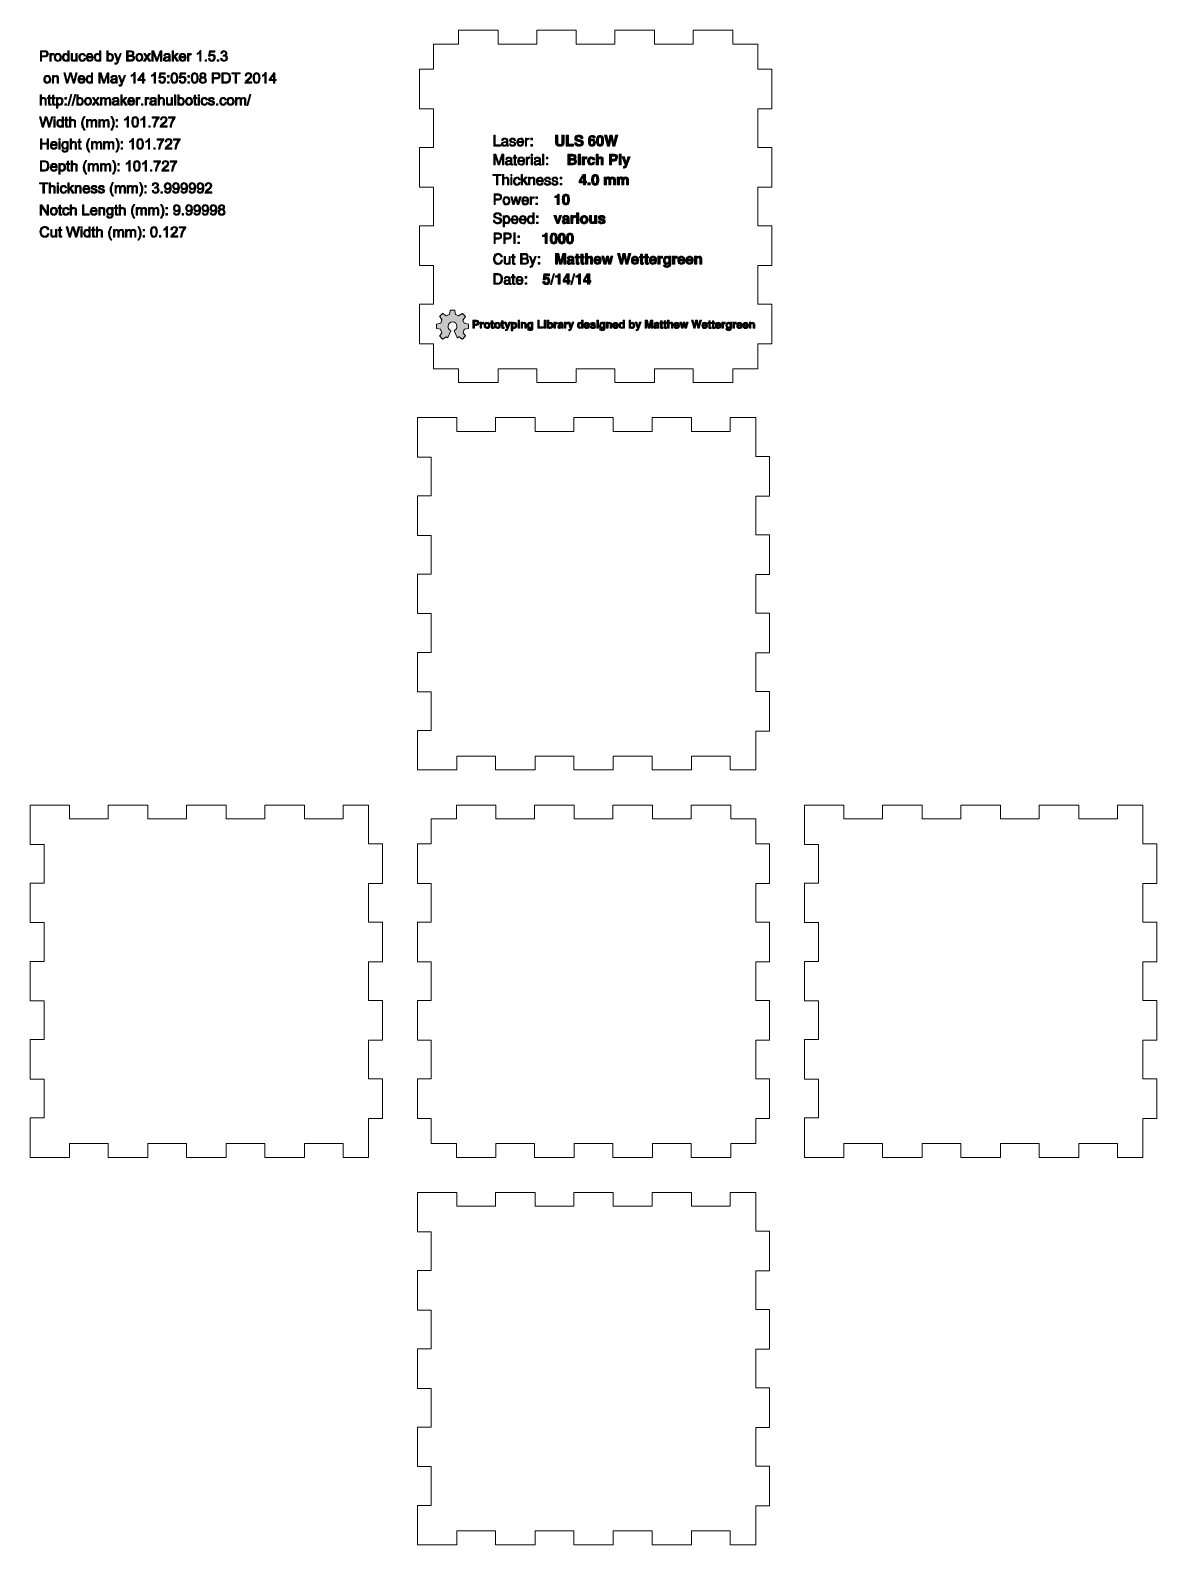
# Model space of a CAD drawing. Header units: inches. Extents: x 0.2 to 13, y -17.3 to -0.1.
import ezdxf

# ---------------------------------------------------------------- set-up
doc = ezdxf.new("R2010")
doc.units = ezdxf.units.IN
doc.header["$MEASUREMENT"] = 0
doc.layers.add('Layer 1', color=7, linetype='Continuous')

# ---------------------------------------------------------------- blocks, each defined once
blk = doc.blocks.new('block 3')
at = {"layer": 'Layer 1', "true_color": 0xffffff}
h = blk.add_hatch(color=7, dxfattribs=at)
h.dxf.hatch_style = 2
edge = h.paths.add_edge_path()
edge.add_spline(control_points=[(0.32, -0.466), (0.32, -0.466), (0.32, -0.347), (0.32, -0.347), (0.32, -0.347), (0.365, -0.347), (0.365, -0.347), (0.372, -0.347), (0.378, -0.347), (0.383, -0.348), (0.389, -0.349), (0.393, -0.35), (0.397, -0.353), (0.401, -0.356), (0.405, -0.36), (0.407, -0.365), (0.409, -0.37), (0.411, -0.375), (0.411, -0.381), (0.411, -0.391), (0.407, -0.4), (0.401, -0.407), (0.394, -0.414), (0.383, -0.417), (0.366, -0.417), (0.366, -0.417), (0.335, -0.417), (0.335, -0.417), (0.335, -0.417), (0.335, -0.466), (0.335, -0.466), (0.335, -0.466), (0.32, -0.466), (0.32, -0.466)], knot_values=[0, 0, 0, 0, 1, 1, 1, 2, 2, 2, 3, 3, 3, 4, 4, 4, 5, 5, 5, 6, 6, 6, 7, 7, 7, 8, 8, 8, 9, 9, 9, 10, 10, 10, 11, 11, 11, 11], degree=3, periodic=1)
edge = h.paths.add_edge_path()
edge.add_spline(control_points=[(0.335, -0.403), (0.335, -0.403), (0.366, -0.403), (0.366, -0.403), (0.376, -0.403), (0.384, -0.401), (0.388, -0.398), (0.392, -0.394), (0.394, -0.388), (0.394, -0.382), (0.394, -0.377), (0.393, -0.372), (0.391, -0.369), (0.388, -0.365), (0.385, -0.363), (0.381, -0.362), (0.378, -0.361), (0.373, -0.361), (0.366, -0.361), (0.366, -0.361), (0.335, -0.361), (0.335, -0.361), (0.335, -0.361), (0.335, -0.403), (0.335, -0.403)], knot_values=[0, 0, 0, 0, 1, 1, 1, 2, 2, 2, 3, 3, 3, 4, 4, 4, 5, 5, 5, 6, 6, 6, 7, 7, 7, 8, 8, 8, 8], degree=3, periodic=1)
h = blk.add_hatch(color=7, dxfattribs=at)
h.dxf.hatch_style = 2
edge = h.paths.add_edge_path()
edge.add_spline(control_points=[(0.429, -0.466), (0.429, -0.466), (0.429, -0.379), (0.429, -0.379), (0.429, -0.379), (0.442, -0.379), (0.442, -0.379), (0.442, -0.379), (0.442, -0.392), (0.442, -0.392), (0.445, -0.386), (0.448, -0.382), (0.451, -0.38), (0.454, -0.378), (0.457, -0.377), (0.461, -0.377), (0.465, -0.377), (0.47, -0.379), (0.476, -0.382), (0.476, -0.382), (0.471, -0.396), (0.471, -0.396), (0.467, -0.394), (0.463, -0.393), (0.46, -0.393), (0.457, -0.393), (0.454, -0.394), (0.451, -0.395), (0.449, -0.397), (0.447, -0.4), (0.446, -0.403), (0.444, -0.409), (0.443, -0.414), (0.443, -0.421), (0.443, -0.421), (0.443, -0.466), (0.443, -0.466), (0.443, -0.466), (0.429, -0.466), (0.429, -0.466)], knot_values=[0, 0, 0, 0, 1, 1, 1, 2, 2, 2, 3, 3, 3, 4, 4, 4, 5, 5, 5, 6, 6, 6, 7, 7, 7, 8, 8, 8, 9, 9, 9, 10, 10, 10, 11, 11, 11, 12, 12, 12, 13, 13, 13, 13], degree=3, periodic=1)
h = blk.add_hatch(color=7, dxfattribs=at)
h.dxf.hatch_style = 2
edge = h.paths.add_edge_path()
edge.add_spline(control_points=[(0.479, -0.423), (0.479, -0.407), (0.483, -0.395), (0.492, -0.387), (0.5, -0.381), (0.509, -0.377), (0.519, -0.377), (0.531, -0.377), (0.541, -0.381), (0.549, -0.389), (0.556, -0.397), (0.56, -0.408), (0.56, -0.421), (0.56, -0.433), (0.558, -0.441), (0.555, -0.448), (0.551, -0.454), (0.547, -0.459), (0.54, -0.462), (0.534, -0.466), (0.527, -0.468), (0.519, -0.468), (0.507, -0.468), (0.498, -0.464), (0.49, -0.456), (0.483, -0.448), (0.479, -0.437), (0.479, -0.423)], knot_values=[0, 0, 0, 0, 1, 1, 1, 2, 2, 2, 3, 3, 3, 4, 4, 4, 5, 5, 5, 6, 6, 6, 7, 7, 7, 8, 8, 8, 9, 9, 9, 9], degree=3, periodic=1)
edge = h.paths.add_edge_path()
edge.add_spline(control_points=[(0.494, -0.423), (0.494, -0.434), (0.496, -0.442), (0.501, -0.447), (0.506, -0.453), (0.512, -0.456), (0.519, -0.456), (0.527, -0.456), (0.533, -0.453), (0.538, -0.447), (0.542, -0.442), (0.545, -0.433), (0.545, -0.422), (0.545, -0.411), (0.542, -0.403), (0.537, -0.398), (0.533, -0.392), (0.527, -0.39), (0.519, -0.39), (0.512, -0.39), (0.506, -0.392), (0.501, -0.398), (0.496, -0.403), (0.494, -0.412), (0.494, -0.423)], knot_values=[0, 0, 0, 0, 1, 1, 1, 2, 2, 2, 3, 3, 3, 4, 4, 4, 5, 5, 5, 6, 6, 6, 7, 7, 7, 8, 8, 8, 8], degree=3, periodic=1)
h = blk.add_hatch(color=7, dxfattribs=at)
h.dxf.hatch_style = 2
edge = h.paths.add_edge_path()
edge.add_spline(control_points=[(0.633, -0.466), (0.633, -0.466), (0.633, -0.455), (0.633, -0.455), (0.628, -0.463), (0.62, -0.468), (0.609, -0.468), (0.602, -0.468), (0.596, -0.466), (0.59, -0.462), (0.584, -0.458), (0.58, -0.453), (0.576, -0.446), (0.573, -0.439), (0.572, -0.432), (0.572, -0.423), (0.572, -0.414), (0.573, -0.406), (0.576, -0.399), (0.579, -0.392), (0.583, -0.387), (0.589, -0.383), (0.595, -0.379), (0.601, -0.377), (0.608, -0.377), (0.613, -0.377), (0.618, -0.379), (0.622, -0.381), (0.626, -0.383), (0.63, -0.386), (0.632, -0.389), (0.632, -0.389), (0.632, -0.347), (0.632, -0.347), (0.632, -0.347), (0.647, -0.347), (0.647, -0.347), (0.647, -0.347), (0.647, -0.466), (0.647, -0.466), (0.647, -0.466), (0.633, -0.466), (0.633, -0.466)], knot_values=[0, 0, 0, 0, 1, 1, 1, 2, 2, 2, 3, 3, 3, 4, 4, 4, 5, 5, 5, 6, 6, 6, 7, 7, 7, 8, 8, 8, 9, 9, 9, 10, 10, 10, 11, 11, 11, 12, 12, 12, 13, 13, 13, 14, 14, 14, 14], degree=3, periodic=1)
edge = h.paths.add_edge_path()
edge.add_spline(control_points=[(0.587, -0.423), (0.587, -0.434), (0.589, -0.442), (0.594, -0.448), (0.598, -0.453), (0.604, -0.456), (0.61, -0.456), (0.617, -0.456), (0.622, -0.453), (0.627, -0.448), (0.631, -0.443), (0.633, -0.435), (0.633, -0.424), (0.633, -0.412), (0.631, -0.403), (0.626, -0.398), (0.622, -0.392), (0.616, -0.39), (0.61, -0.39), (0.603, -0.39), (0.598, -0.392), (0.593, -0.398), (0.589, -0.403), (0.587, -0.411), (0.587, -0.423)], knot_values=[0, 0, 0, 0, 1, 1, 1, 2, 2, 2, 3, 3, 3, 4, 4, 4, 5, 5, 5, 6, 6, 6, 7, 7, 7, 8, 8, 8, 8], degree=3, periodic=1)
h = blk.add_hatch(color=7, dxfattribs=at)
h.dxf.hatch_style = 2
edge = h.paths.add_edge_path()
edge.add_spline(control_points=[(0.726, -0.466), (0.726, -0.466), (0.726, -0.453), (0.726, -0.453), (0.72, -0.463), (0.71, -0.468), (0.699, -0.468), (0.694, -0.468), (0.689, -0.467), (0.685, -0.465), (0.68, -0.463), (0.677, -0.46), (0.675, -0.457), (0.673, -0.455), (0.671, -0.451), (0.67, -0.447), (0.67, -0.444), (0.669, -0.439), (0.669, -0.433), (0.669, -0.433), (0.669, -0.379), (0.669, -0.379), (0.669, -0.379), (0.684, -0.379), (0.684, -0.379), (0.684, -0.379), (0.684, -0.427), (0.684, -0.427), (0.684, -0.435), (0.684, -0.44), (0.685, -0.443), (0.686, -0.447), (0.688, -0.45), (0.691, -0.452), (0.694, -0.454), (0.697, -0.455), (0.702, -0.455), (0.706, -0.455), (0.71, -0.454), (0.714, -0.452), (0.718, -0.45), (0.721, -0.446), (0.722, -0.443), (0.724, -0.439), (0.725, -0.433), (0.725, -0.426), (0.725, -0.426), (0.725, -0.379), (0.725, -0.379), (0.725, -0.379), (0.739, -0.379), (0.739, -0.379), (0.739, -0.379), (0.739, -0.466), (0.739, -0.466), (0.739, -0.466), (0.726, -0.466), (0.726, -0.466)], knot_values=[0, 0, 0, 0, 1, 1, 1, 2, 2, 2, 3, 3, 3, 4, 4, 4, 5, 5, 5, 6, 6, 6, 7, 7, 7, 8, 8, 8, 9, 9, 9, 10, 10, 10, 11, 11, 11, 12, 12, 12, 13, 13, 13, 14, 14, 14, 15, 15, 15, 16, 16, 16, 17, 17, 17, 18, 18, 18, 19, 19, 19, 19], degree=3, periodic=1)
h = blk.add_hatch(color=7, dxfattribs=at)
h.dxf.hatch_style = 2
edge = h.paths.add_edge_path()
edge.add_spline(control_points=[(0.819, -0.434), (0.819, -0.434), (0.833, -0.436), (0.833, -0.436), (0.832, -0.446), (0.828, -0.454), (0.821, -0.459), (0.815, -0.465), (0.807, -0.468), (0.797, -0.468), (0.785, -0.468), (0.776, -0.464), (0.769, -0.456), (0.762, -0.448), (0.758, -0.437), (0.758, -0.423), (0.758, -0.414), (0.759, -0.405), (0.763, -0.398), (0.766, -0.391), (0.77, -0.386), (0.777, -0.383), (0.783, -0.379), (0.79, -0.377), (0.797, -0.377), (0.807, -0.377), (0.814, -0.38), (0.82, -0.385), (0.826, -0.389), (0.83, -0.396), (0.832, -0.405), (0.832, -0.405), (0.818, -0.407), (0.818, -0.407), (0.816, -0.401), (0.814, -0.397), (0.81, -0.394), (0.807, -0.391), (0.803, -0.389), (0.798, -0.389), (0.79, -0.389), (0.784, -0.392), (0.78, -0.397), (0.775, -0.403), (0.773, -0.411), (0.773, -0.423), (0.773, -0.434), (0.775, -0.443), (0.78, -0.448), (0.784, -0.453), (0.79, -0.456), (0.797, -0.456), (0.803, -0.456), (0.808, -0.454), (0.811, -0.45), (0.815, -0.447), (0.818, -0.441), (0.819, -0.434)], knot_values=[0, 0, 0, 0, 1, 1, 1, 2, 2, 2, 3, 3, 3, 4, 4, 4, 5, 5, 5, 6, 6, 6, 7, 7, 7, 8, 8, 8, 9, 9, 9, 10, 10, 10, 11, 11, 11, 12, 12, 12, 13, 13, 13, 14, 14, 14, 15, 15, 15, 16, 16, 16, 17, 17, 17, 18, 18, 18, 19, 19, 19, 19], degree=3, periodic=1)
h = blk.add_hatch(color=7, dxfattribs=at)
h.dxf.hatch_style = 2
edge = h.paths.add_edge_path()
edge.add_spline(control_points=[(0.905, -0.438), (0.905, -0.438), (0.92, -0.44), (0.92, -0.44), (0.918, -0.449), (0.913, -0.456), (0.907, -0.46), (0.9, -0.465), (0.892, -0.468), (0.882, -0.468), (0.869, -0.468), (0.859, -0.464), (0.852, -0.456), (0.845, -0.448), (0.841, -0.437), (0.841, -0.423), (0.841, -0.409), (0.845, -0.398), (0.852, -0.389), (0.86, -0.381), (0.869, -0.377), (0.881, -0.377), (0.893, -0.377), (0.902, -0.381), (0.91, -0.389), (0.917, -0.397), (0.921, -0.408), (0.921, -0.422), (0.921, -0.423), (0.92, -0.425), (0.92, -0.426), (0.92, -0.426), (0.856, -0.426), (0.856, -0.426), (0.857, -0.436), (0.859, -0.443), (0.864, -0.448), (0.869, -0.453), (0.875, -0.456), (0.882, -0.456), (0.887, -0.456), (0.892, -0.454), (0.896, -0.451), (0.9, -0.449), (0.903, -0.444), (0.905, -0.438)], knot_values=[0, 0, 0, 0, 1, 1, 1, 2, 2, 2, 3, 3, 3, 4, 4, 4, 5, 5, 5, 6, 6, 6, 7, 7, 7, 8, 8, 8, 9, 9, 9, 10, 10, 10, 11, 11, 11, 12, 12, 12, 13, 13, 13, 14, 14, 14, 15, 15, 15, 15], degree=3, periodic=1)
edge = h.paths.add_edge_path()
edge.add_spline(control_points=[(0.857, -0.414), (0.857, -0.414), (0.905, -0.414), (0.905, -0.414), (0.904, -0.407), (0.903, -0.402), (0.9, -0.398), (0.895, -0.392), (0.889, -0.389), (0.881, -0.389), (0.875, -0.389), (0.869, -0.392), (0.864, -0.396), (0.86, -0.401), (0.857, -0.407), (0.857, -0.414)], knot_values=[0, 0, 0, 0, 1, 1, 1, 2, 2, 2, 3, 3, 3, 4, 4, 4, 5, 5, 5, 5], degree=3, periodic=1)
h = blk.add_hatch(color=7, dxfattribs=at)
h.dxf.hatch_style = 2
edge = h.paths.add_edge_path()
edge.add_spline(control_points=[(0.994, -0.466), (0.994, -0.466), (0.994, -0.455), (0.994, -0.455), (0.989, -0.463), (0.981, -0.468), (0.97, -0.468), (0.963, -0.468), (0.957, -0.466), (0.951, -0.462), (0.946, -0.458), (0.941, -0.453), (0.938, -0.446), (0.935, -0.439), (0.933, -0.432), (0.933, -0.423), (0.933, -0.414), (0.935, -0.406), (0.937, -0.399), (0.94, -0.392), (0.945, -0.387), (0.95, -0.383), (0.956, -0.379), (0.963, -0.377), (0.97, -0.377), (0.975, -0.377), (0.98, -0.379), (0.984, -0.381), (0.988, -0.383), (0.991, -0.386), (0.994, -0.389), (0.994, -0.389), (0.994, -0.347), (0.994, -0.347), (0.994, -0.347), (1.008, -0.347), (1.008, -0.347), (1.008, -0.347), (1.008, -0.466), (1.008, -0.466), (1.008, -0.466), (0.994, -0.466), (0.994, -0.466)], knot_values=[0, 0, 0, 0, 1, 1, 1, 2, 2, 2, 3, 3, 3, 4, 4, 4, 5, 5, 5, 6, 6, 6, 7, 7, 7, 8, 8, 8, 9, 9, 9, 10, 10, 10, 11, 11, 11, 12, 12, 12, 13, 13, 13, 14, 14, 14, 14], degree=3, periodic=1)
edge = h.paths.add_edge_path()
edge.add_spline(control_points=[(0.948, -0.423), (0.948, -0.434), (0.951, -0.442), (0.955, -0.448), (0.96, -0.453), (0.965, -0.456), (0.972, -0.456), (0.978, -0.456), (0.984, -0.453), (0.988, -0.448), (0.992, -0.443), (0.995, -0.435), (0.995, -0.424), (0.995, -0.412), (0.992, -0.403), (0.988, -0.398), (0.983, -0.392), (0.978, -0.39), (0.971, -0.39), (0.965, -0.39), (0.959, -0.392), (0.955, -0.398), (0.95, -0.403), (0.948, -0.411), (0.948, -0.423)], knot_values=[0, 0, 0, 0, 1, 1, 1, 2, 2, 2, 3, 3, 3, 4, 4, 4, 5, 5, 5, 6, 6, 6, 7, 7, 7, 8, 8, 8, 8], degree=3, periodic=1)
h = blk.add_hatch(color=7, dxfattribs=at)
h.dxf.hatch_style = 2
edge = h.paths.add_edge_path()
edge.add_spline(control_points=[(1.091, -0.466), (1.091, -0.466), (1.077, -0.466), (1.077, -0.466), (1.077, -0.466), (1.077, -0.347), (1.077, -0.347), (1.077, -0.347), (1.092, -0.347), (1.092, -0.347), (1.092, -0.347), (1.092, -0.389), (1.092, -0.389), (1.098, -0.381), (1.106, -0.377), (1.116, -0.377), (1.121, -0.377), (1.126, -0.379), (1.131, -0.381), (1.135, -0.383), (1.139, -0.386), (1.142, -0.39), (1.146, -0.394), (1.148, -0.398), (1.15, -0.404), (1.151, -0.409), (1.152, -0.415), (1.152, -0.421), (1.152, -0.436), (1.149, -0.448), (1.141, -0.456), (1.134, -0.464), (1.125, -0.468), (1.115, -0.468), (1.105, -0.468), (1.097, -0.464), (1.091, -0.455), (1.091, -0.455), (1.091, -0.466), (1.091, -0.466)], knot_values=[0, 0, 0, 0, 1, 1, 1, 2, 2, 2, 3, 3, 3, 4, 4, 4, 5, 5, 5, 6, 6, 6, 7, 7, 7, 8, 8, 8, 9, 9, 9, 10, 10, 10, 11, 11, 11, 12, 12, 12, 13, 13, 13, 13], degree=3, periodic=1)
edge = h.paths.add_edge_path()
edge.add_spline(control_points=[(1.091, -0.422), (1.091, -0.432), (1.092, -0.44), (1.095, -0.444), (1.1, -0.452), (1.106, -0.456), (1.114, -0.456), (1.12, -0.456), (1.126, -0.453), (1.13, -0.447), (1.135, -0.442), (1.137, -0.434), (1.137, -0.423), (1.137, -0.411), (1.135, -0.403), (1.131, -0.398), (1.126, -0.392), (1.121, -0.389), (1.114, -0.389), (1.108, -0.389), (1.102, -0.392), (1.098, -0.398), (1.093, -0.403), (1.091, -0.411), (1.091, -0.422)], knot_values=[0, 0, 0, 0, 1, 1, 1, 2, 2, 2, 3, 3, 3, 4, 4, 4, 5, 5, 5, 6, 6, 6, 7, 7, 7, 8, 8, 8, 8], degree=3, periodic=1)
h = blk.add_hatch(color=7, dxfattribs=at)
h.dxf.hatch_style = 2
edge = h.paths.add_edge_path()
edge.add_spline(control_points=[(1.169, -0.499), (1.169, -0.499), (1.168, -0.485), (1.168, -0.485), (1.171, -0.486), (1.174, -0.487), (1.176, -0.487), (1.179, -0.487), (1.182, -0.486), (1.184, -0.485), (1.186, -0.484), (1.188, -0.482), (1.189, -0.48), (1.19, -0.479), (1.191, -0.475), (1.193, -0.47), (1.194, -0.469), (1.194, -0.468), (1.195, -0.466), (1.195, -0.466), (1.162, -0.379), (1.162, -0.379), (1.162, -0.379), (1.178, -0.379), (1.178, -0.379), (1.178, -0.379), (1.196, -0.429), (1.196, -0.429), (1.198, -0.436), (1.2, -0.442), (1.202, -0.449), (1.204, -0.443), (1.206, -0.436), (1.208, -0.43), (1.208, -0.43), (1.226, -0.379), (1.226, -0.379), (1.226, -0.379), (1.241, -0.379), (1.241, -0.379), (1.241, -0.379), (1.208, -0.467), (1.208, -0.467), (1.205, -0.477), (1.202, -0.483), (1.2, -0.487), (1.197, -0.492), (1.194, -0.495), (1.191, -0.498), (1.188, -0.5), (1.184, -0.501), (1.179, -0.501), (1.176, -0.501), (1.173, -0.5), (1.169, -0.499)], knot_values=[0, 0, 0, 0, 1, 1, 1, 2, 2, 2, 3, 3, 3, 4, 4, 4, 5, 5, 5, 6, 6, 6, 7, 7, 7, 8, 8, 8, 9, 9, 9, 10, 10, 10, 11, 11, 11, 12, 12, 12, 13, 13, 13, 14, 14, 14, 15, 15, 15, 16, 16, 16, 17, 17, 17, 18, 18, 18, 18], degree=3, periodic=1)
h = blk.add_hatch(color=7, dxfattribs=at)
h.dxf.hatch_style = 2
edge = h.paths.add_edge_path()
edge.add_spline(control_points=[(1.301, -0.466), (1.301, -0.466), (1.301, -0.347), (1.301, -0.347), (1.301, -0.347), (1.346, -0.347), (1.346, -0.347), (1.355, -0.347), (1.362, -0.348), (1.368, -0.35), (1.373, -0.353), (1.377, -0.356), (1.381, -0.361), (1.384, -0.366), (1.385, -0.372), (1.385, -0.377), (1.385, -0.382), (1.384, -0.387), (1.381, -0.391), (1.378, -0.396), (1.374, -0.4), (1.369, -0.402), (1.376, -0.404), (1.381, -0.408), (1.385, -0.413), (1.389, -0.418), (1.391, -0.424), (1.391, -0.431), (1.391, -0.437), (1.39, -0.442), (1.388, -0.447), (1.385, -0.452), (1.382, -0.455), (1.379, -0.458), (1.375, -0.461), (1.371, -0.462), (1.366, -0.464), (1.36, -0.465), (1.354, -0.466), (1.346, -0.466), (1.346, -0.466), (1.301, -0.466), (1.301, -0.466)], knot_values=[0, 0, 0, 0, 1, 1, 1, 2, 2, 2, 3, 3, 3, 4, 4, 4, 5, 5, 5, 6, 6, 6, 7, 7, 7, 8, 8, 8, 9, 9, 9, 10, 10, 10, 11, 11, 11, 12, 12, 12, 13, 13, 13, 14, 14, 14, 14], degree=3, periodic=1)
edge = h.paths.add_edge_path()
edge.add_spline(control_points=[(1.317, -0.397), (1.317, -0.397), (1.343, -0.397), (1.343, -0.397), (1.35, -0.397), (1.355, -0.396), (1.358, -0.395), (1.362, -0.394), (1.365, -0.392), (1.367, -0.389), (1.369, -0.387), (1.37, -0.383), (1.37, -0.379), (1.37, -0.375), (1.369, -0.371), (1.367, -0.368), (1.365, -0.365), (1.362, -0.363), (1.359, -0.362), (1.355, -0.361), (1.349, -0.361), (1.341, -0.361), (1.341, -0.361), (1.317, -0.361), (1.317, -0.361), (1.317, -0.361), (1.317, -0.397), (1.317, -0.397)], knot_values=[0, 0, 0, 0, 1, 1, 1, 2, 2, 2, 3, 3, 3, 4, 4, 4, 5, 5, 5, 6, 6, 6, 7, 7, 7, 8, 8, 8, 9, 9, 9, 9], degree=3, periodic=1)
edge = h.paths.add_edge_path()
edge.add_spline(control_points=[(1.317, -0.452), (1.317, -0.452), (1.346, -0.452), (1.346, -0.452), (1.352, -0.452), (1.355, -0.452), (1.357, -0.451), (1.361, -0.451), (1.364, -0.449), (1.366, -0.448), (1.369, -0.446), (1.371, -0.444), (1.372, -0.441), (1.374, -0.438), (1.375, -0.435), (1.375, -0.431), (1.375, -0.427), (1.374, -0.423), (1.371, -0.42), (1.369, -0.416), (1.366, -0.414), (1.362, -0.413), (1.358, -0.411), (1.352, -0.411), (1.344, -0.411), (1.344, -0.411), (1.317, -0.411), (1.317, -0.411), (1.317, -0.411), (1.317, -0.452), (1.317, -0.452)], knot_values=[0, 0, 0, 0, 1, 1, 1, 2, 2, 2, 3, 3, 3, 4, 4, 4, 5, 5, 5, 6, 6, 6, 7, 7, 7, 8, 8, 8, 9, 9, 9, 10, 10, 10, 10], degree=3, periodic=1)
h = blk.add_hatch(color=7, dxfattribs=at)
h.dxf.hatch_style = 2
edge = h.paths.add_edge_path()
edge.add_spline(control_points=[(1.405, -0.423), (1.405, -0.407), (1.41, -0.395), (1.419, -0.387), (1.426, -0.381), (1.435, -0.377), (1.446, -0.377), (1.458, -0.377), (1.468, -0.381), (1.475, -0.389), (1.483, -0.397), (1.486, -0.408), (1.486, -0.421), (1.486, -0.433), (1.485, -0.441), (1.481, -0.448), (1.478, -0.454), (1.473, -0.459), (1.467, -0.462), (1.46, -0.466), (1.454, -0.468), (1.446, -0.468), (1.434, -0.468), (1.424, -0.464), (1.417, -0.456), (1.409, -0.448), (1.405, -0.437), (1.405, -0.423)], knot_values=[0, 0, 0, 0, 1, 1, 1, 2, 2, 2, 3, 3, 3, 4, 4, 4, 5, 5, 5, 6, 6, 6, 7, 7, 7, 8, 8, 8, 9, 9, 9, 9], degree=3, periodic=1)
edge = h.paths.add_edge_path()
edge.add_spline(control_points=[(1.421, -0.423), (1.421, -0.434), (1.423, -0.442), (1.428, -0.447), (1.433, -0.453), (1.439, -0.456), (1.446, -0.456), (1.453, -0.456), (1.459, -0.453), (1.464, -0.447), (1.469, -0.442), (1.471, -0.433), (1.471, -0.422), (1.471, -0.411), (1.469, -0.403), (1.464, -0.398), (1.459, -0.392), (1.453, -0.39), (1.446, -0.39), (1.439, -0.39), (1.433, -0.392), (1.428, -0.398), (1.423, -0.403), (1.421, -0.412), (1.421, -0.423)], knot_values=[0, 0, 0, 0, 1, 1, 1, 2, 2, 2, 3, 3, 3, 4, 4, 4, 5, 5, 5, 6, 6, 6, 7, 7, 7, 8, 8, 8, 8], degree=3, periodic=1)
h = blk.add_hatch(color=7, dxfattribs=at)
h.dxf.hatch_style = 2
edge = h.paths.add_edge_path()
edge.add_spline(control_points=[(1.494, -0.466), (1.494, -0.466), (1.525, -0.421), (1.525, -0.421), (1.525, -0.421), (1.496, -0.379), (1.496, -0.379), (1.496, -0.379), (1.514, -0.379), (1.514, -0.379), (1.514, -0.379), (1.528, -0.4), (1.528, -0.4), (1.53, -0.404), (1.532, -0.407), (1.534, -0.409), (1.536, -0.406), (1.538, -0.403), (1.54, -0.4), (1.54, -0.4), (1.555, -0.379), (1.555, -0.379), (1.555, -0.379), (1.572, -0.379), (1.572, -0.379), (1.572, -0.379), (1.543, -0.42), (1.543, -0.42), (1.543, -0.42), (1.575, -0.466), (1.575, -0.466), (1.575, -0.466), (1.557, -0.466), (1.557, -0.466), (1.557, -0.466), (1.539, -0.439), (1.539, -0.439), (1.539, -0.439), (1.534, -0.432), (1.534, -0.432), (1.534, -0.432), (1.512, -0.466), (1.512, -0.466), (1.512, -0.466), (1.494, -0.466), (1.494, -0.466)], knot_values=[0, 0, 0, 0, 1, 1, 1, 2, 2, 2, 3, 3, 3, 4, 4, 4, 5, 5, 5, 6, 6, 6, 7, 7, 7, 8, 8, 8, 9, 9, 9, 10, 10, 10, 11, 11, 11, 12, 12, 12, 13, 13, 13, 14, 14, 14, 15, 15, 15, 15], degree=3, periodic=1)
h = blk.add_hatch(color=7, dxfattribs=at)
h.dxf.hatch_style = 2
edge = h.paths.add_edge_path()
edge.add_spline(control_points=[(1.588, -0.466), (1.588, -0.466), (1.588, -0.347), (1.588, -0.347), (1.588, -0.347), (1.612, -0.347), (1.612, -0.347), (1.612, -0.347), (1.64, -0.431), (1.64, -0.431), (1.643, -0.439), (1.645, -0.445), (1.646, -0.449), (1.647, -0.444), (1.649, -0.438), (1.652, -0.43), (1.652, -0.43), (1.681, -0.347), (1.681, -0.347), (1.681, -0.347), (1.702, -0.347), (1.702, -0.347), (1.702, -0.347), (1.702, -0.466), (1.702, -0.466), (1.702, -0.466), (1.687, -0.466), (1.687, -0.466), (1.687, -0.466), (1.687, -0.366), (1.687, -0.366), (1.687, -0.366), (1.652, -0.466), (1.652, -0.466), (1.652, -0.466), (1.638, -0.466), (1.638, -0.466), (1.638, -0.466), (1.604, -0.364), (1.604, -0.364), (1.604, -0.364), (1.604, -0.466), (1.604, -0.466), (1.604, -0.466), (1.588, -0.466), (1.588, -0.466)], knot_values=[0, 0, 0, 0, 1, 1, 1, 2, 2, 2, 3, 3, 3, 4, 4, 4, 5, 5, 5, 6, 6, 6, 7, 7, 7, 8, 8, 8, 9, 9, 9, 10, 10, 10, 11, 11, 11, 12, 12, 12, 13, 13, 13, 14, 14, 14, 15, 15, 15, 15], degree=3, periodic=1)
h = blk.add_hatch(color=7, dxfattribs=at)
h.dxf.hatch_style = 2
edge = h.paths.add_edge_path()
edge.add_spline(control_points=[(1.782, -0.455), (1.777, -0.46), (1.772, -0.463), (1.766, -0.465), (1.761, -0.467), (1.756, -0.468), (1.75, -0.468), (1.741, -0.468), (1.734, -0.465), (1.728, -0.461), (1.723, -0.456), (1.721, -0.45), (1.721, -0.443), (1.721, -0.439), (1.722, -0.435), (1.724, -0.431), (1.726, -0.428), (1.728, -0.425), (1.731, -0.423), (1.734, -0.421), (1.738, -0.419), (1.742, -0.418), (1.745, -0.417), (1.749, -0.417), (1.755, -0.416), (1.767, -0.415), (1.775, -0.413), (1.781, -0.411), (1.781, -0.409), (1.781, -0.408), (1.781, -0.407), (1.781, -0.401), (1.78, -0.397), (1.777, -0.395), (1.773, -0.391), (1.768, -0.39), (1.76, -0.39), (1.753, -0.39), (1.748, -0.391), (1.745, -0.393), (1.742, -0.396), (1.739, -0.4), (1.738, -0.406), (1.738, -0.406), (1.723, -0.404), (1.723, -0.404), (1.725, -0.398), (1.727, -0.393), (1.73, -0.389), (1.733, -0.385), (1.737, -0.383), (1.743, -0.38), (1.748, -0.378), (1.755, -0.377), (1.762, -0.377), (1.77, -0.377), (1.776, -0.378), (1.78, -0.38), (1.785, -0.382), (1.788, -0.384), (1.79, -0.387), (1.793, -0.389), (1.794, -0.393), (1.795, -0.397), (1.796, -0.399), (1.796, -0.404), (1.796, -0.41), (1.796, -0.41), (1.796, -0.43), (1.796, -0.43), (1.796, -0.443), (1.796, -0.452), (1.797, -0.455), (1.797, -0.459), (1.799, -0.463), (1.8, -0.466), (1.8, -0.466), (1.785, -0.466), (1.785, -0.466), (1.784, -0.463), (1.783, -0.459), (1.782, -0.455)], knot_values=[0, 0, 0, 0, 1, 1, 1, 2, 2, 2, 3, 3, 3, 4, 4, 4, 5, 5, 5, 6, 6, 6, 7, 7, 7, 8, 8, 8, 9, 9, 9, 10, 10, 10, 11, 11, 11, 12, 12, 12, 13, 13, 13, 14, 14, 14, 15, 15, 15, 16, 16, 16, 17, 17, 17, 18, 18, 18, 19, 19, 19, 20, 20, 20, 21, 21, 21, 22, 22, 22, 23, 23, 23, 24, 24, 24, 25, 25, 25, 26, 26, 26, 27, 27, 27, 27], degree=3, periodic=1)
edge = h.paths.add_edge_path()
edge.add_spline(control_points=[(1.781, -0.422), (1.776, -0.425), (1.768, -0.426), (1.757, -0.428), (1.751, -0.429), (1.747, -0.43), (1.744, -0.431), (1.742, -0.432), (1.74, -0.434), (1.738, -0.436), (1.737, -0.438), (1.736, -0.44), (1.736, -0.443), (1.736, -0.447), (1.738, -0.45), (1.741, -0.452), (1.744, -0.455), (1.748, -0.456), (1.754, -0.456), (1.759, -0.456), (1.764, -0.455), (1.769, -0.453), (1.773, -0.45), (1.777, -0.447), (1.779, -0.442), (1.78, -0.439), (1.781, -0.434), (1.781, -0.428), (1.781, -0.428), (1.781, -0.422), (1.781, -0.422)], knot_values=[0, 0, 0, 0, 1, 1, 1, 2, 2, 2, 3, 3, 3, 4, 4, 4, 5, 5, 5, 6, 6, 6, 7, 7, 7, 8, 8, 8, 9, 9, 9, 10, 10, 10, 10], degree=3, periodic=1)
h = blk.add_hatch(color=7, dxfattribs=at)
h.dxf.hatch_style = 2
h.paths.add_polyline_path([(1.819, -0.466), (1.819, -0.347), (1.833, -0.347), (1.833, -0.415), (1.868, -0.379), (1.887, -0.379), (1.854, -0.411), (1.89, -0.466), (1.872, -0.466), (1.844, -0.422), (1.833, -0.432), (1.833, -0.466)])
h = blk.add_hatch(color=7, dxfattribs=at)
h.dxf.hatch_style = 2
edge = h.paths.add_edge_path()
edge.add_spline(control_points=[(1.961, -0.438), (1.961, -0.438), (1.976, -0.44), (1.976, -0.44), (1.974, -0.449), (1.969, -0.456), (1.963, -0.46), (1.956, -0.465), (1.948, -0.468), (1.938, -0.468), (1.925, -0.468), (1.915, -0.464), (1.908, -0.456), (1.901, -0.448), (1.897, -0.437), (1.897, -0.423), (1.897, -0.409), (1.901, -0.398), (1.908, -0.389), (1.916, -0.381), (1.925, -0.377), (1.937, -0.377), (1.949, -0.377), (1.958, -0.381), (1.966, -0.389), (1.973, -0.397), (1.977, -0.408), (1.977, -0.422), (1.977, -0.423), (1.977, -0.425), (1.976, -0.426), (1.976, -0.426), (1.912, -0.426), (1.912, -0.426), (1.913, -0.436), (1.915, -0.443), (1.92, -0.448), (1.925, -0.453), (1.931, -0.456), (1.938, -0.456), (1.944, -0.456), (1.948, -0.454), (1.952, -0.451), (1.956, -0.449), (1.959, -0.444), (1.961, -0.438)], knot_values=[0, 0, 0, 0, 1, 1, 1, 2, 2, 2, 3, 3, 3, 4, 4, 4, 5, 5, 5, 6, 6, 6, 7, 7, 7, 8, 8, 8, 9, 9, 9, 10, 10, 10, 11, 11, 11, 12, 12, 12, 13, 13, 13, 14, 14, 14, 15, 15, 15, 15], degree=3, periodic=1)
edge = h.paths.add_edge_path()
edge.add_spline(control_points=[(1.913, -0.414), (1.913, -0.414), (1.961, -0.414), (1.961, -0.414), (1.96, -0.407), (1.959, -0.402), (1.956, -0.398), (1.951, -0.392), (1.945, -0.389), (1.937, -0.389), (1.931, -0.389), (1.925, -0.392), (1.92, -0.396), (1.916, -0.401), (1.913, -0.407), (1.913, -0.414)], knot_values=[0, 0, 0, 0, 1, 1, 1, 2, 2, 2, 3, 3, 3, 4, 4, 4, 5, 5, 5, 5], degree=3, periodic=1)
h = blk.add_hatch(color=7, dxfattribs=at)
h.dxf.hatch_style = 2
edge = h.paths.add_edge_path()
edge.add_spline(control_points=[(1.994, -0.466), (1.994, -0.466), (1.994, -0.379), (1.994, -0.379), (1.994, -0.379), (2.008, -0.379), (2.008, -0.379), (2.008, -0.379), (2.008, -0.392), (2.008, -0.392), (2.011, -0.386), (2.014, -0.382), (2.017, -0.38), (2.02, -0.378), (2.023, -0.377), (2.026, -0.377), (2.031, -0.377), (2.036, -0.379), (2.041, -0.382), (2.041, -0.382), (2.036, -0.396), (2.036, -0.396), (2.033, -0.394), (2.029, -0.393), (2.025, -0.393), (2.022, -0.393), (2.019, -0.394), (2.017, -0.395), (2.014, -0.397), (2.012, -0.4), (2.011, -0.403), (2.01, -0.409), (2.009, -0.414), (2.009, -0.421), (2.009, -0.421), (2.009, -0.466), (2.009, -0.466), (2.009, -0.466), (1.994, -0.466), (1.994, -0.466)], knot_values=[0, 0, 0, 0, 1, 1, 1, 2, 2, 2, 3, 3, 3, 4, 4, 4, 5, 5, 5, 6, 6, 6, 7, 7, 7, 8, 8, 8, 9, 9, 9, 10, 10, 10, 11, 11, 11, 12, 12, 12, 13, 13, 13, 13], degree=3, periodic=1)
h = blk.add_hatch(color=7, dxfattribs=at)
h.dxf.hatch_style = 2
edge = h.paths.add_edge_path()
edge.add_spline(control_points=[(2.147, -0.466), (2.147, -0.466), (2.133, -0.466), (2.133, -0.466), (2.133, -0.466), (2.133, -0.372), (2.133, -0.372), (2.129, -0.376), (2.125, -0.379), (2.119, -0.383), (2.113, -0.386), (2.108, -0.388), (2.103, -0.39), (2.103, -0.39), (2.103, -0.376), (2.103, -0.376), (2.112, -0.372), (2.119, -0.367), (2.125, -0.362), (2.131, -0.356), (2.135, -0.351), (2.138, -0.346), (2.138, -0.346), (2.147, -0.346), (2.147, -0.346), (2.147, -0.346), (2.147, -0.466), (2.147, -0.466)], knot_values=[0, 0, 0, 0, 1, 1, 1, 2, 2, 2, 3, 3, 3, 4, 4, 4, 5, 5, 5, 6, 6, 6, 7, 7, 7, 8, 8, 8, 9, 9, 9, 9], degree=3, periodic=1)
h = blk.add_hatch(color=7, dxfattribs=at)
h.dxf.hatch_style = 2
h.paths.add_polyline_path([(2.193, -0.466), (2.193, -0.449), (2.21, -0.449), (2.21, -0.466)])
h = blk.add_hatch(color=7, dxfattribs=at)
h.dxf.hatch_style = 2
edge = h.paths.add_edge_path()
edge.add_spline(control_points=[(2.231, -0.435), (2.231, -0.435), (2.247, -0.433), (2.247, -0.433), (2.248, -0.441), (2.25, -0.446), (2.255, -0.45), (2.259, -0.454), (2.264, -0.456), (2.27, -0.456), (2.277, -0.456), (2.283, -0.453), (2.287, -0.448), (2.292, -0.443), (2.295, -0.435), (2.295, -0.427), (2.295, -0.418), (2.292, -0.412), (2.288, -0.407), (2.283, -0.402), (2.277, -0.4), (2.269, -0.4), (2.265, -0.4), (2.26, -0.401), (2.257, -0.403), (2.253, -0.405), (2.25, -0.408), (2.248, -0.411), (2.248, -0.411), (2.234, -0.409), (2.234, -0.409), (2.234, -0.409), (2.245, -0.348), (2.245, -0.348), (2.245, -0.348), (2.305, -0.348), (2.305, -0.348), (2.305, -0.348), (2.305, -0.362), (2.305, -0.362), (2.305, -0.362), (2.257, -0.362), (2.257, -0.362), (2.257, -0.362), (2.251, -0.394), (2.251, -0.394), (2.258, -0.389), (2.265, -0.387), (2.273, -0.387), (2.284, -0.387), (2.292, -0.39), (2.3, -0.398), (2.307, -0.405), (2.31, -0.414), (2.31, -0.425), (2.31, -0.436), (2.307, -0.445), (2.301, -0.453), (2.293, -0.463), (2.283, -0.468), (2.27, -0.468), (2.259, -0.468), (2.25, -0.465), (2.243, -0.459), (2.236, -0.453), (2.232, -0.445), (2.231, -0.435)], knot_values=[0, 0, 0, 0, 1, 1, 1, 2, 2, 2, 3, 3, 3, 4, 4, 4, 5, 5, 5, 6, 6, 6, 7, 7, 7, 8, 8, 8, 9, 9, 9, 10, 10, 10, 11, 11, 11, 12, 12, 12, 13, 13, 13, 14, 14, 14, 15, 15, 15, 16, 16, 16, 17, 17, 17, 18, 18, 18, 19, 19, 19, 20, 20, 20, 21, 21, 21, 22, 22, 22, 22], degree=3, periodic=1)
h = blk.add_hatch(color=7, dxfattribs=at)
h.dxf.hatch_style = 2
h.paths.add_polyline_path([(2.332, -0.466), (2.332, -0.449), (2.349, -0.449), (2.349, -0.466)])
h = blk.add_hatch(color=7, dxfattribs=at)
h.dxf.hatch_style = 2
edge = h.paths.add_edge_path()
edge.add_spline(control_points=[(2.37, -0.434), (2.37, -0.434), (2.385, -0.432), (2.385, -0.432), (2.387, -0.441), (2.389, -0.447), (2.394, -0.45), (2.398, -0.454), (2.402, -0.456), (2.408, -0.456), (2.415, -0.456), (2.421, -0.453), (2.426, -0.449), (2.431, -0.444), (2.433, -0.438), (2.433, -0.431), (2.433, -0.424), (2.431, -0.419), (2.426, -0.414), (2.422, -0.41), (2.416, -0.408), (2.41, -0.408), (2.407, -0.408), (2.403, -0.408), (2.399, -0.409), (2.399, -0.409), (2.401, -0.396), (2.401, -0.396), (2.402, -0.397), (2.403, -0.397), (2.403, -0.397), (2.409, -0.397), (2.415, -0.395), (2.42, -0.392), (2.425, -0.389), (2.428, -0.383), (2.428, -0.377), (2.428, -0.371), (2.426, -0.367), (2.422, -0.363), (2.418, -0.36), (2.414, -0.358), (2.408, -0.358), (2.402, -0.358), (2.398, -0.36), (2.394, -0.363), (2.39, -0.367), (2.387, -0.372), (2.386, -0.38), (2.386, -0.38), (2.372, -0.377), (2.372, -0.377), (2.374, -0.367), (2.378, -0.36), (2.384, -0.354), (2.39, -0.349), (2.398, -0.346), (2.408, -0.346), (2.414, -0.346), (2.42, -0.347), (2.426, -0.35), (2.431, -0.353), (2.435, -0.357), (2.438, -0.362), (2.441, -0.366), (2.443, -0.372), (2.443, -0.377), (2.443, -0.382), (2.441, -0.387), (2.438, -0.391), (2.436, -0.395), (2.432, -0.399), (2.426, -0.401), (2.433, -0.403), (2.439, -0.406), (2.443, -0.411), (2.446, -0.416), (2.448, -0.423), (2.448, -0.431), (2.448, -0.441), (2.445, -0.45), (2.437, -0.457), (2.429, -0.464), (2.42, -0.468), (2.408, -0.468), (2.398, -0.468), (2.389, -0.465), (2.382, -0.459), (2.375, -0.452), (2.371, -0.444), (2.37, -0.434)], knot_values=[0, 0, 0, 0, 1, 1, 1, 2, 2, 2, 3, 3, 3, 4, 4, 4, 5, 5, 5, 6, 6, 6, 7, 7, 7, 8, 8, 8, 9, 9, 9, 10, 10, 10, 11, 11, 11, 12, 12, 12, 13, 13, 13, 14, 14, 14, 15, 15, 15, 16, 16, 16, 17, 17, 17, 18, 18, 18, 19, 19, 19, 20, 20, 20, 21, 21, 21, 22, 22, 22, 23, 23, 23, 24, 24, 24, 25, 25, 25, 26, 26, 26, 27, 27, 27, 28, 28, 28, 29, 29, 29, 30, 30, 30, 30], degree=3, periodic=1)
at = {"layer": 'Layer 1', "lineweight": 0}
for points in [[(1.819, -0.466), (1.819, -0.347), (1.833, -0.347), (1.833, -0.415), (1.868, -0.379), (1.887, -0.379), (1.854, -0.411), (1.89, -0.466), (1.872, -0.466), (1.844, -0.422), (1.833, -0.432), (1.833, -0.466), (1.819, -0.466)], [(2.193, -0.466), (2.193, -0.449), (2.21, -0.449), (2.21, -0.466), (2.193, -0.466)], [(2.332, -0.466), (2.332, -0.449), (2.349, -0.449), (2.349, -0.466), (2.332, -0.466)]]:
    blk.add_lwpolyline(points, dxfattribs=at)
for points, knots in [([(0.32, -0.466), (0.32, -0.466), (0.32, -0.347), (0.32, -0.347), (0.32, -0.347), (0.365, -0.347), (0.365, -0.347), (0.372, -0.347), (0.378, -0.347), (0.383, -0.348), (0.389, -0.349), (0.393, -0.35), (0.397, -0.353), (0.401, -0.356), (0.405, -0.36), (0.407, -0.365), (0.409, -0.37), (0.411, -0.375), (0.411, -0.381), (0.411, -0.391), (0.407, -0.4), (0.401, -0.407), (0.394, -0.414), (0.383, -0.417), (0.366, -0.417), (0.366, -0.417), (0.335, -0.417), (0.335, -0.417), (0.335, -0.417), (0.335, -0.466), (0.335, -0.466), (0.335, -0.466), (0.32, -0.466), (0.32, -0.466)], [0, 0, 0, 0, 1, 1, 1, 2, 2, 2, 3, 3, 3, 4, 4, 4, 5, 5, 5, 6, 6, 6, 7, 7, 7, 8, 8, 8, 9, 9, 9, 10, 10, 10, 11, 11, 11, 11]), ([(0.335, -0.403), (0.335, -0.403), (0.366, -0.403), (0.366, -0.403), (0.376, -0.403), (0.384, -0.401), (0.388, -0.398), (0.392, -0.394), (0.394, -0.388), (0.394, -0.382), (0.394, -0.377), (0.393, -0.372), (0.391, -0.369), (0.388, -0.365), (0.385, -0.363), (0.381, -0.362), (0.378, -0.361), (0.373, -0.361), (0.366, -0.361), (0.366, -0.361), (0.335, -0.361), (0.335, -0.361), (0.335, -0.361), (0.335, -0.403), (0.335, -0.403)], [0, 0, 0, 0, 1, 1, 1, 2, 2, 2, 3, 3, 3, 4, 4, 4, 5, 5, 5, 6, 6, 6, 7, 7, 7, 8, 8, 8, 8]), ([(0.429, -0.466), (0.429, -0.466), (0.429, -0.379), (0.429, -0.379), (0.429, -0.379), (0.442, -0.379), (0.442, -0.379), (0.442, -0.379), (0.442, -0.392), (0.442, -0.392), (0.445, -0.386), (0.448, -0.382), (0.451, -0.38), (0.454, -0.378), (0.457, -0.377), (0.461, -0.377), (0.465, -0.377), (0.47, -0.379), (0.476, -0.382), (0.476, -0.382), (0.471, -0.396), (0.471, -0.396), (0.467, -0.394), (0.463, -0.393), (0.46, -0.393), (0.457, -0.393), (0.454, -0.394), (0.451, -0.395), (0.449, -0.397), (0.447, -0.4), (0.446, -0.403), (0.444, -0.409), (0.443, -0.414), (0.443, -0.421), (0.443, -0.421), (0.443, -0.466), (0.443, -0.466), (0.443, -0.466), (0.429, -0.466), (0.429, -0.466)], [0, 0, 0, 0, 1, 1, 1, 2, 2, 2, 3, 3, 3, 4, 4, 4, 5, 5, 5, 6, 6, 6, 7, 7, 7, 8, 8, 8, 9, 9, 9, 10, 10, 10, 11, 11, 11, 12, 12, 12, 13, 13, 13, 13]), ([(0.479, -0.423), (0.479, -0.407), (0.483, -0.395), (0.492, -0.387), (0.5, -0.381), (0.509, -0.377), (0.519, -0.377), (0.531, -0.377), (0.541, -0.381), (0.549, -0.389), (0.556, -0.397), (0.56, -0.408), (0.56, -0.421), (0.56, -0.433), (0.558, -0.441), (0.555, -0.448), (0.551, -0.454), (0.547, -0.459), (0.54, -0.462), (0.534, -0.466), (0.527, -0.468), (0.519, -0.468), (0.507, -0.468), (0.498, -0.464), (0.49, -0.456), (0.483, -0.448), (0.479, -0.437), (0.479, -0.423)], [0, 0, 0, 0, 1, 1, 1, 2, 2, 2, 3, 3, 3, 4, 4, 4, 5, 5, 5, 6, 6, 6, 7, 7, 7, 8, 8, 8, 9, 9, 9, 9]), ([(0.494, -0.423), (0.494, -0.434), (0.496, -0.442), (0.501, -0.447), (0.506, -0.453), (0.512, -0.456), (0.519, -0.456), (0.527, -0.456), (0.533, -0.453), (0.538, -0.447), (0.542, -0.442), (0.545, -0.433), (0.545, -0.422), (0.545, -0.411), (0.542, -0.403), (0.537, -0.398), (0.533, -0.392), (0.527, -0.39), (0.519, -0.39), (0.512, -0.39), (0.506, -0.392), (0.501, -0.398), (0.496, -0.403), (0.494, -0.412), (0.494, -0.423)], [0, 0, 0, 0, 1, 1, 1, 2, 2, 2, 3, 3, 3, 4, 4, 4, 5, 5, 5, 6, 6, 6, 7, 7, 7, 8, 8, 8, 8]), ([(0.633, -0.466), (0.633, -0.466), (0.633, -0.455), (0.633, -0.455), (0.628, -0.463), (0.62, -0.468), (0.609, -0.468), (0.602, -0.468), (0.596, -0.466), (0.59, -0.462), (0.584, -0.458), (0.58, -0.453), (0.576, -0.446), (0.573, -0.439), (0.572, -0.432), (0.572, -0.423), (0.572, -0.414), (0.573, -0.406), (0.576, -0.399), (0.579, -0.392), (0.583, -0.387), (0.589, -0.383), (0.595, -0.379), (0.601, -0.377), (0.608, -0.377), (0.613, -0.377), (0.618, -0.379), (0.622, -0.381), (0.626, -0.383), (0.63, -0.386), (0.632, -0.389), (0.632, -0.389), (0.632, -0.347), (0.632, -0.347), (0.632, -0.347), (0.647, -0.347), (0.647, -0.347), (0.647, -0.347), (0.647, -0.466), (0.647, -0.466), (0.647, -0.466), (0.633, -0.466), (0.633, -0.466)], [0, 0, 0, 0, 1, 1, 1, 2, 2, 2, 3, 3, 3, 4, 4, 4, 5, 5, 5, 6, 6, 6, 7, 7, 7, 8, 8, 8, 9, 9, 9, 10, 10, 10, 11, 11, 11, 12, 12, 12, 13, 13, 13, 14, 14, 14, 14]), ([(0.587, -0.423), (0.587, -0.434), (0.589, -0.442), (0.594, -0.448), (0.598, -0.453), (0.604, -0.456), (0.61, -0.456), (0.617, -0.456), (0.622, -0.453), (0.627, -0.448), (0.631, -0.443), (0.633, -0.435), (0.633, -0.424), (0.633, -0.412), (0.631, -0.403), (0.626, -0.398), (0.622, -0.392), (0.616, -0.39), (0.61, -0.39), (0.603, -0.39), (0.598, -0.392), (0.593, -0.398), (0.589, -0.403), (0.587, -0.411), (0.587, -0.423)], [0, 0, 0, 0, 1, 1, 1, 2, 2, 2, 3, 3, 3, 4, 4, 4, 5, 5, 5, 6, 6, 6, 7, 7, 7, 8, 8, 8, 8]), ([(0.726, -0.466), (0.726, -0.466), (0.726, -0.453), (0.726, -0.453), (0.72, -0.463), (0.71, -0.468), (0.699, -0.468), (0.694, -0.468), (0.689, -0.467), (0.685, -0.465), (0.68, -0.463), (0.677, -0.46), (0.675, -0.457), (0.673, -0.455), (0.671, -0.451), (0.67, -0.447), (0.67, -0.444), (0.669, -0.439), (0.669, -0.433), (0.669, -0.433), (0.669, -0.379), (0.669, -0.379), (0.669, -0.379), (0.684, -0.379), (0.684, -0.379), (0.684, -0.379), (0.684, -0.427), (0.684, -0.427), (0.684, -0.435), (0.684, -0.44), (0.685, -0.443), (0.686, -0.447), (0.688, -0.45), (0.691, -0.452), (0.694, -0.454), (0.697, -0.455), (0.702, -0.455), (0.706, -0.455), (0.71, -0.454), (0.714, -0.452), (0.718, -0.45), (0.721, -0.446), (0.722, -0.443), (0.724, -0.439), (0.725, -0.433), (0.725, -0.426), (0.725, -0.426), (0.725, -0.379), (0.725, -0.379), (0.725, -0.379), (0.739, -0.379), (0.739, -0.379), (0.739, -0.379), (0.739, -0.466), (0.739, -0.466), (0.739, -0.466), (0.726, -0.466), (0.726, -0.466)], [0, 0, 0, 0, 1, 1, 1, 2, 2, 2, 3, 3, 3, 4, 4, 4, 5, 5, 5, 6, 6, 6, 7, 7, 7, 8, 8, 8, 9, 9, 9, 10, 10, 10, 11, 11, 11, 12, 12, 12, 13, 13, 13, 14, 14, 14, 15, 15, 15, 16, 16, 16, 17, 17, 17, 18, 18, 18, 19, 19, 19, 19]), ([(0.819, -0.434), (0.819, -0.434), (0.833, -0.436), (0.833, -0.436), (0.832, -0.446), (0.828, -0.454), (0.821, -0.459), (0.815, -0.465), (0.807, -0.468), (0.797, -0.468), (0.785, -0.468), (0.776, -0.464), (0.769, -0.456), (0.762, -0.448), (0.758, -0.437), (0.758, -0.423), (0.758, -0.414), (0.759, -0.405), (0.763, -0.398), (0.766, -0.391), (0.77, -0.386), (0.777, -0.383), (0.783, -0.379), (0.79, -0.377), (0.797, -0.377), (0.807, -0.377), (0.814, -0.38), (0.82, -0.385), (0.826, -0.389), (0.83, -0.396), (0.832, -0.405), (0.832, -0.405), (0.818, -0.407), (0.818, -0.407), (0.816, -0.401), (0.814, -0.397), (0.81, -0.394), (0.807, -0.391), (0.803, -0.389), (0.798, -0.389), (0.79, -0.389), (0.784, -0.392), (0.78, -0.397), (0.775, -0.403), (0.773, -0.411), (0.773, -0.423), (0.773, -0.434), (0.775, -0.443), (0.78, -0.448), (0.784, -0.453), (0.79, -0.456), (0.797, -0.456), (0.803, -0.456), (0.808, -0.454), (0.811, -0.45), (0.815, -0.447), (0.818, -0.441), (0.819, -0.434)], [0, 0, 0, 0, 1, 1, 1, 2, 2, 2, 3, 3, 3, 4, 4, 4, 5, 5, 5, 6, 6, 6, 7, 7, 7, 8, 8, 8, 9, 9, 9, 10, 10, 10, 11, 11, 11, 12, 12, 12, 13, 13, 13, 14, 14, 14, 15, 15, 15, 16, 16, 16, 17, 17, 17, 18, 18, 18, 19, 19, 19, 19]), ([(0.905, -0.438), (0.905, -0.438), (0.92, -0.44), (0.92, -0.44), (0.918, -0.449), (0.913, -0.456), (0.907, -0.46), (0.9, -0.465), (0.892, -0.468), (0.882, -0.468), (0.869, -0.468), (0.859, -0.464), (0.852, -0.456), (0.845, -0.448), (0.841, -0.437), (0.841, -0.423), (0.841, -0.409), (0.845, -0.398), (0.852, -0.389), (0.86, -0.381), (0.869, -0.377), (0.881, -0.377), (0.893, -0.377), (0.902, -0.381), (0.91, -0.389), (0.917, -0.397), (0.921, -0.408), (0.921, -0.422), (0.921, -0.423), (0.92, -0.425), (0.92, -0.426), (0.92, -0.426), (0.856, -0.426), (0.856, -0.426), (0.857, -0.436), (0.859, -0.443), (0.864, -0.448), (0.869, -0.453), (0.875, -0.456), (0.882, -0.456), (0.887, -0.456), (0.892, -0.454), (0.896, -0.451), (0.9, -0.449), (0.903, -0.444), (0.905, -0.438)], [0, 0, 0, 0, 1, 1, 1, 2, 2, 2, 3, 3, 3, 4, 4, 4, 5, 5, 5, 6, 6, 6, 7, 7, 7, 8, 8, 8, 9, 9, 9, 10, 10, 10, 11, 11, 11, 12, 12, 12, 13, 13, 13, 14, 14, 14, 15, 15, 15, 15]), ([(0.857, -0.414), (0.857, -0.414), (0.905, -0.414), (0.905, -0.414), (0.904, -0.407), (0.903, -0.402), (0.9, -0.398), (0.895, -0.392), (0.889, -0.389), (0.881, -0.389), (0.875, -0.389), (0.869, -0.392), (0.864, -0.396), (0.86, -0.401), (0.857, -0.407), (0.857, -0.414)], [0, 0, 0, 0, 1, 1, 1, 2, 2, 2, 3, 3, 3, 4, 4, 4, 5, 5, 5, 5]), ([(0.994, -0.466), (0.994, -0.466), (0.994, -0.455), (0.994, -0.455), (0.989, -0.463), (0.981, -0.468), (0.97, -0.468), (0.963, -0.468), (0.957, -0.466), (0.951, -0.462), (0.946, -0.458), (0.941, -0.453), (0.938, -0.446), (0.935, -0.439), (0.933, -0.432), (0.933, -0.423), (0.933, -0.414), (0.935, -0.406), (0.937, -0.399), (0.94, -0.392), (0.945, -0.387), (0.95, -0.383), (0.956, -0.379), (0.963, -0.377), (0.97, -0.377), (0.975, -0.377), (0.98, -0.379), (0.984, -0.381), (0.988, -0.383), (0.991, -0.386), (0.994, -0.389), (0.994, -0.389), (0.994, -0.347), (0.994, -0.347), (0.994, -0.347), (1.008, -0.347), (1.008, -0.347), (1.008, -0.347), (1.008, -0.466), (1.008, -0.466), (1.008, -0.466), (0.994, -0.466), (0.994, -0.466)], [0, 0, 0, 0, 1, 1, 1, 2, 2, 2, 3, 3, 3, 4, 4, 4, 5, 5, 5, 6, 6, 6, 7, 7, 7, 8, 8, 8, 9, 9, 9, 10, 10, 10, 11, 11, 11, 12, 12, 12, 13, 13, 13, 14, 14, 14, 14]), ([(0.948, -0.423), (0.948, -0.434), (0.951, -0.442), (0.955, -0.448), (0.96, -0.453), (0.965, -0.456), (0.972, -0.456), (0.978, -0.456), (0.984, -0.453), (0.988, -0.448), (0.992, -0.443), (0.995, -0.435), (0.995, -0.424), (0.995, -0.412), (0.992, -0.403), (0.988, -0.398), (0.983, -0.392), (0.978, -0.39), (0.971, -0.39), (0.965, -0.39), (0.959, -0.392), (0.955, -0.398), (0.95, -0.403), (0.948, -0.411), (0.948, -0.423)], [0, 0, 0, 0, 1, 1, 1, 2, 2, 2, 3, 3, 3, 4, 4, 4, 5, 5, 5, 6, 6, 6, 7, 7, 7, 8, 8, 8, 8]), ([(1.091, -0.466), (1.091, -0.466), (1.077, -0.466), (1.077, -0.466), (1.077, -0.466), (1.077, -0.347), (1.077, -0.347), (1.077, -0.347), (1.092, -0.347), (1.092, -0.347), (1.092, -0.347), (1.092, -0.389), (1.092, -0.389), (1.098, -0.381), (1.106, -0.377), (1.116, -0.377), (1.121, -0.377), (1.126, -0.379), (1.131, -0.381), (1.135, -0.383), (1.139, -0.386), (1.142, -0.39), (1.146, -0.394), (1.148, -0.398), (1.15, -0.404), (1.151, -0.409), (1.152, -0.415), (1.152, -0.421), (1.152, -0.436), (1.149, -0.448), (1.141, -0.456), (1.134, -0.464), (1.125, -0.468), (1.115, -0.468), (1.105, -0.468), (1.097, -0.464), (1.091, -0.455), (1.091, -0.455), (1.091, -0.466), (1.091, -0.466)], [0, 0, 0, 0, 1, 1, 1, 2, 2, 2, 3, 3, 3, 4, 4, 4, 5, 5, 5, 6, 6, 6, 7, 7, 7, 8, 8, 8, 9, 9, 9, 10, 10, 10, 11, 11, 11, 12, 12, 12, 13, 13, 13, 13]), ([(1.091, -0.422), (1.091, -0.432), (1.092, -0.44), (1.095, -0.444), (1.1, -0.452), (1.106, -0.456), (1.114, -0.456), (1.12, -0.456), (1.126, -0.453), (1.13, -0.447), (1.135, -0.442), (1.137, -0.434), (1.137, -0.423), (1.137, -0.411), (1.135, -0.403), (1.131, -0.398), (1.126, -0.392), (1.121, -0.389), (1.114, -0.389), (1.108, -0.389), (1.102, -0.392), (1.098, -0.398), (1.093, -0.403), (1.091, -0.411), (1.091, -0.422)], [0, 0, 0, 0, 1, 1, 1, 2, 2, 2, 3, 3, 3, 4, 4, 4, 5, 5, 5, 6, 6, 6, 7, 7, 7, 8, 8, 8, 8]), ([(1.169, -0.499), (1.169, -0.499), (1.168, -0.485), (1.168, -0.485), (1.171, -0.486), (1.174, -0.487), (1.176, -0.487), (1.179, -0.487), (1.182, -0.486), (1.184, -0.485), (1.186, -0.484), (1.188, -0.482), (1.189, -0.48), (1.19, -0.479), (1.191, -0.475), (1.193, -0.47), (1.194, -0.469), (1.194, -0.468), (1.195, -0.466), (1.195, -0.466), (1.162, -0.379), (1.162, -0.379), (1.162, -0.379), (1.178, -0.379), (1.178, -0.379), (1.178, -0.379), (1.196, -0.429), (1.196, -0.429), (1.198, -0.436), (1.2, -0.442), (1.202, -0.449), (1.204, -0.443), (1.206, -0.436), (1.208, -0.43), (1.208, -0.43), (1.226, -0.379), (1.226, -0.379), (1.226, -0.379), (1.241, -0.379), (1.241, -0.379), (1.241, -0.379), (1.208, -0.467), (1.208, -0.467), (1.205, -0.477), (1.202, -0.483), (1.2, -0.487), (1.197, -0.492), (1.194, -0.495), (1.191, -0.498), (1.188, -0.5), (1.184, -0.501), (1.179, -0.501), (1.176, -0.501), (1.173, -0.5), (1.169, -0.499)], [0, 0, 0, 0, 1, 1, 1, 2, 2, 2, 3, 3, 3, 4, 4, 4, 5, 5, 5, 6, 6, 6, 7, 7, 7, 8, 8, 8, 9, 9, 9, 10, 10, 10, 11, 11, 11, 12, 12, 12, 13, 13, 13, 14, 14, 14, 15, 15, 15, 16, 16, 16, 17, 17, 17, 18, 18, 18, 18]), ([(1.301, -0.466), (1.301, -0.466), (1.301, -0.347), (1.301, -0.347), (1.301, -0.347), (1.346, -0.347), (1.346, -0.347), (1.355, -0.347), (1.362, -0.348), (1.368, -0.35), (1.373, -0.353), (1.377, -0.356), (1.381, -0.361), (1.384, -0.366), (1.385, -0.372), (1.385, -0.377), (1.385, -0.382), (1.384, -0.387), (1.381, -0.391), (1.378, -0.396), (1.374, -0.4), (1.369, -0.402), (1.376, -0.404), (1.381, -0.408), (1.385, -0.413), (1.389, -0.418), (1.391, -0.424), (1.391, -0.431), (1.391, -0.437), (1.39, -0.442), (1.388, -0.447), (1.385, -0.452), (1.382, -0.455), (1.379, -0.458), (1.375, -0.461), (1.371, -0.462), (1.366, -0.464), (1.36, -0.465), (1.354, -0.466), (1.346, -0.466), (1.346, -0.466), (1.301, -0.466), (1.301, -0.466)], [0, 0, 0, 0, 1, 1, 1, 2, 2, 2, 3, 3, 3, 4, 4, 4, 5, 5, 5, 6, 6, 6, 7, 7, 7, 8, 8, 8, 9, 9, 9, 10, 10, 10, 11, 11, 11, 12, 12, 12, 13, 13, 13, 14, 14, 14, 14]), ([(1.317, -0.397), (1.317, -0.397), (1.343, -0.397), (1.343, -0.397), (1.35, -0.397), (1.355, -0.396), (1.358, -0.395), (1.362, -0.394), (1.365, -0.392), (1.367, -0.389), (1.369, -0.387), (1.37, -0.383), (1.37, -0.379), (1.37, -0.375), (1.369, -0.371), (1.367, -0.368), (1.365, -0.365), (1.362, -0.363), (1.359, -0.362), (1.355, -0.361), (1.349, -0.361), (1.341, -0.361), (1.341, -0.361), (1.317, -0.361), (1.317, -0.361), (1.317, -0.361), (1.317, -0.397), (1.317, -0.397)], [0, 0, 0, 0, 1, 1, 1, 2, 2, 2, 3, 3, 3, 4, 4, 4, 5, 5, 5, 6, 6, 6, 7, 7, 7, 8, 8, 8, 9, 9, 9, 9]), ([(1.317, -0.452), (1.317, -0.452), (1.346, -0.452), (1.346, -0.452), (1.352, -0.452), (1.355, -0.452), (1.357, -0.451), (1.361, -0.451), (1.364, -0.449), (1.366, -0.448), (1.369, -0.446), (1.371, -0.444), (1.372, -0.441), (1.374, -0.438), (1.375, -0.435), (1.375, -0.431), (1.375, -0.427), (1.374, -0.423), (1.371, -0.42), (1.369, -0.416), (1.366, -0.414), (1.362, -0.413), (1.358, -0.411), (1.352, -0.411), (1.344, -0.411), (1.344, -0.411), (1.317, -0.411), (1.317, -0.411), (1.317, -0.411), (1.317, -0.452), (1.317, -0.452)], [0, 0, 0, 0, 1, 1, 1, 2, 2, 2, 3, 3, 3, 4, 4, 4, 5, 5, 5, 6, 6, 6, 7, 7, 7, 8, 8, 8, 9, 9, 9, 10, 10, 10, 10]), ([(1.405, -0.423), (1.405, -0.407), (1.41, -0.395), (1.419, -0.387), (1.426, -0.381), (1.435, -0.377), (1.446, -0.377), (1.458, -0.377), (1.468, -0.381), (1.475, -0.389), (1.483, -0.397), (1.486, -0.408), (1.486, -0.421), (1.486, -0.433), (1.485, -0.441), (1.481, -0.448), (1.478, -0.454), (1.473, -0.459), (1.467, -0.462), (1.46, -0.466), (1.454, -0.468), (1.446, -0.468), (1.434, -0.468), (1.424, -0.464), (1.417, -0.456), (1.409, -0.448), (1.405, -0.437), (1.405, -0.423)], [0, 0, 0, 0, 1, 1, 1, 2, 2, 2, 3, 3, 3, 4, 4, 4, 5, 5, 5, 6, 6, 6, 7, 7, 7, 8, 8, 8, 9, 9, 9, 9]), ([(1.421, -0.423), (1.421, -0.434), (1.423, -0.442), (1.428, -0.447), (1.433, -0.453), (1.439, -0.456), (1.446, -0.456), (1.453, -0.456), (1.459, -0.453), (1.464, -0.447), (1.469, -0.442), (1.471, -0.433), (1.471, -0.422), (1.471, -0.411), (1.469, -0.403), (1.464, -0.398), (1.459, -0.392), (1.453, -0.39), (1.446, -0.39), (1.439, -0.39), (1.433, -0.392), (1.428, -0.398), (1.423, -0.403), (1.421, -0.412), (1.421, -0.423)], [0, 0, 0, 0, 1, 1, 1, 2, 2, 2, 3, 3, 3, 4, 4, 4, 5, 5, 5, 6, 6, 6, 7, 7, 7, 8, 8, 8, 8]), ([(1.494, -0.466), (1.494, -0.466), (1.525, -0.421), (1.525, -0.421), (1.525, -0.421), (1.496, -0.379), (1.496, -0.379), (1.496, -0.379), (1.514, -0.379), (1.514, -0.379), (1.514, -0.379), (1.528, -0.4), (1.528, -0.4), (1.53, -0.404), (1.532, -0.407), (1.534, -0.409), (1.536, -0.406), (1.538, -0.403), (1.54, -0.4), (1.54, -0.4), (1.555, -0.379), (1.555, -0.379), (1.555, -0.379), (1.572, -0.379), (1.572, -0.379), (1.572, -0.379), (1.543, -0.42), (1.543, -0.42), (1.543, -0.42), (1.575, -0.466), (1.575, -0.466), (1.575, -0.466), (1.557, -0.466), (1.557, -0.466), (1.557, -0.466), (1.539, -0.439), (1.539, -0.439), (1.539, -0.439), (1.534, -0.432), (1.534, -0.432), (1.534, -0.432), (1.512, -0.466), (1.512, -0.466), (1.512, -0.466), (1.494, -0.466), (1.494, -0.466)], [0, 0, 0, 0, 1, 1, 1, 2, 2, 2, 3, 3, 3, 4, 4, 4, 5, 5, 5, 6, 6, 6, 7, 7, 7, 8, 8, 8, 9, 9, 9, 10, 10, 10, 11, 11, 11, 12, 12, 12, 13, 13, 13, 14, 14, 14, 15, 15, 15, 15]), ([(1.588, -0.466), (1.588, -0.466), (1.588, -0.347), (1.588, -0.347), (1.588, -0.347), (1.612, -0.347), (1.612, -0.347), (1.612, -0.347), (1.64, -0.431), (1.64, -0.431), (1.643, -0.439), (1.645, -0.445), (1.646, -0.449), (1.647, -0.444), (1.649, -0.438), (1.652, -0.43), (1.652, -0.43), (1.681, -0.347), (1.681, -0.347), (1.681, -0.347), (1.702, -0.347), (1.702, -0.347), (1.702, -0.347), (1.702, -0.466), (1.702, -0.466), (1.702, -0.466), (1.687, -0.466), (1.687, -0.466), (1.687, -0.466), (1.687, -0.366), (1.687, -0.366), (1.687, -0.366), (1.652, -0.466), (1.652, -0.466), (1.652, -0.466), (1.638, -0.466), (1.638, -0.466), (1.638, -0.466), (1.604, -0.364), (1.604, -0.364), (1.604, -0.364), (1.604, -0.466), (1.604, -0.466), (1.604, -0.466), (1.588, -0.466), (1.588, -0.466)], [0, 0, 0, 0, 1, 1, 1, 2, 2, 2, 3, 3, 3, 4, 4, 4, 5, 5, 5, 6, 6, 6, 7, 7, 7, 8, 8, 8, 9, 9, 9, 10, 10, 10, 11, 11, 11, 12, 12, 12, 13, 13, 13, 14, 14, 14, 15, 15, 15, 15]), ([(1.782, -0.455), (1.777, -0.46), (1.772, -0.463), (1.766, -0.465), (1.761, -0.467), (1.756, -0.468), (1.75, -0.468), (1.741, -0.468), (1.734, -0.465), (1.728, -0.461), (1.723, -0.456), (1.721, -0.45), (1.721, -0.443), (1.721, -0.439), (1.722, -0.435), (1.724, -0.431), (1.726, -0.428), (1.728, -0.425), (1.731, -0.423), (1.734, -0.421), (1.738, -0.419), (1.742, -0.418), (1.745, -0.417), (1.749, -0.417), (1.755, -0.416), (1.767, -0.415), (1.775, -0.413), (1.781, -0.411), (1.781, -0.409), (1.781, -0.408), (1.781, -0.407), (1.781, -0.401), (1.78, -0.397), (1.777, -0.395), (1.773, -0.391), (1.768, -0.39), (1.76, -0.39), (1.753, -0.39), (1.748, -0.391), (1.745, -0.393), (1.742, -0.396), (1.739, -0.4), (1.738, -0.406), (1.738, -0.406), (1.723, -0.404), (1.723, -0.404), (1.725, -0.398), (1.727, -0.393), (1.73, -0.389), (1.733, -0.385), (1.737, -0.383), (1.743, -0.38), (1.748, -0.378), (1.755, -0.377), (1.762, -0.377), (1.77, -0.377), (1.776, -0.378), (1.78, -0.38), (1.785, -0.382), (1.788, -0.384), (1.79, -0.387), (1.793, -0.389), (1.794, -0.393), (1.795, -0.397), (1.796, -0.399), (1.796, -0.404), (1.796, -0.41), (1.796, -0.41), (1.796, -0.43), (1.796, -0.43), (1.796, -0.443), (1.796, -0.452), (1.797, -0.455), (1.797, -0.459), (1.799, -0.463), (1.8, -0.466), (1.8, -0.466), (1.785, -0.466), (1.785, -0.466), (1.784, -0.463), (1.783, -0.459), (1.782, -0.455)], [0, 0, 0, 0, 1, 1, 1, 2, 2, 2, 3, 3, 3, 4, 4, 4, 5, 5, 5, 6, 6, 6, 7, 7, 7, 8, 8, 8, 9, 9, 9, 10, 10, 10, 11, 11, 11, 12, 12, 12, 13, 13, 13, 14, 14, 14, 15, 15, 15, 16, 16, 16, 17, 17, 17, 18, 18, 18, 19, 19, 19, 20, 20, 20, 21, 21, 21, 22, 22, 22, 23, 23, 23, 24, 24, 24, 25, 25, 25, 26, 26, 26, 27, 27, 27, 27]), ([(1.781, -0.422), (1.776, -0.425), (1.768, -0.426), (1.757, -0.428), (1.751, -0.429), (1.747, -0.43), (1.744, -0.431), (1.742, -0.432), (1.74, -0.434), (1.738, -0.436), (1.737, -0.438), (1.736, -0.44), (1.736, -0.443), (1.736, -0.447), (1.738, -0.45), (1.741, -0.452), (1.744, -0.455), (1.748, -0.456), (1.754, -0.456), (1.759, -0.456), (1.764, -0.455), (1.769, -0.453), (1.773, -0.45), (1.777, -0.447), (1.779, -0.442), (1.78, -0.439), (1.781, -0.434), (1.781, -0.428), (1.781, -0.428), (1.781, -0.422), (1.781, -0.422)], [0, 0, 0, 0, 1, 1, 1, 2, 2, 2, 3, 3, 3, 4, 4, 4, 5, 5, 5, 6, 6, 6, 7, 7, 7, 8, 8, 8, 9, 9, 9, 10, 10, 10, 10]), ([(1.961, -0.438), (1.961, -0.438), (1.976, -0.44), (1.976, -0.44), (1.974, -0.449), (1.969, -0.456), (1.963, -0.46), (1.956, -0.465), (1.948, -0.468), (1.938, -0.468), (1.925, -0.468), (1.915, -0.464), (1.908, -0.456), (1.901, -0.448), (1.897, -0.437), (1.897, -0.423), (1.897, -0.409), (1.901, -0.398), (1.908, -0.389), (1.916, -0.381), (1.925, -0.377), (1.937, -0.377), (1.949, -0.377), (1.958, -0.381), (1.966, -0.389), (1.973, -0.397), (1.977, -0.408), (1.977, -0.422), (1.977, -0.423), (1.977, -0.425), (1.976, -0.426), (1.976, -0.426), (1.912, -0.426), (1.912, -0.426), (1.913, -0.436), (1.915, -0.443), (1.92, -0.448), (1.925, -0.453), (1.931, -0.456), (1.938, -0.456), (1.944, -0.456), (1.948, -0.454), (1.952, -0.451), (1.956, -0.449), (1.959, -0.444), (1.961, -0.438)], [0, 0, 0, 0, 1, 1, 1, 2, 2, 2, 3, 3, 3, 4, 4, 4, 5, 5, 5, 6, 6, 6, 7, 7, 7, 8, 8, 8, 9, 9, 9, 10, 10, 10, 11, 11, 11, 12, 12, 12, 13, 13, 13, 14, 14, 14, 15, 15, 15, 15]), ([(1.913, -0.414), (1.913, -0.414), (1.961, -0.414), (1.961, -0.414), (1.96, -0.407), (1.959, -0.402), (1.956, -0.398), (1.951, -0.392), (1.945, -0.389), (1.937, -0.389), (1.931, -0.389), (1.925, -0.392), (1.92, -0.396), (1.916, -0.401), (1.913, -0.407), (1.913, -0.414)], [0, 0, 0, 0, 1, 1, 1, 2, 2, 2, 3, 3, 3, 4, 4, 4, 5, 5, 5, 5]), ([(1.994, -0.466), (1.994, -0.466), (1.994, -0.379), (1.994, -0.379), (1.994, -0.379), (2.008, -0.379), (2.008, -0.379), (2.008, -0.379), (2.008, -0.392), (2.008, -0.392), (2.011, -0.386), (2.014, -0.382), (2.017, -0.38), (2.02, -0.378), (2.023, -0.377), (2.026, -0.377), (2.031, -0.377), (2.036, -0.379), (2.041, -0.382), (2.041, -0.382), (2.036, -0.396), (2.036, -0.396), (2.033, -0.394), (2.029, -0.393), (2.025, -0.393), (2.022, -0.393), (2.019, -0.394), (2.017, -0.395), (2.014, -0.397), (2.012, -0.4), (2.011, -0.403), (2.01, -0.409), (2.009, -0.414), (2.009, -0.421), (2.009, -0.421), (2.009, -0.466), (2.009, -0.466), (2.009, -0.466), (1.994, -0.466), (1.994, -0.466)], [0, 0, 0, 0, 1, 1, 1, 2, 2, 2, 3, 3, 3, 4, 4, 4, 5, 5, 5, 6, 6, 6, 7, 7, 7, 8, 8, 8, 9, 9, 9, 10, 10, 10, 11, 11, 11, 12, 12, 12, 13, 13, 13, 13]), ([(2.147, -0.466), (2.147, -0.466), (2.133, -0.466), (2.133, -0.466), (2.133, -0.466), (2.133, -0.372), (2.133, -0.372), (2.129, -0.376), (2.125, -0.379), (2.119, -0.383), (2.113, -0.386), (2.108, -0.388), (2.103, -0.39), (2.103, -0.39), (2.103, -0.376), (2.103, -0.376), (2.112, -0.372), (2.119, -0.367), (2.125, -0.362), (2.131, -0.356), (2.135, -0.351), (2.138, -0.346), (2.138, -0.346), (2.147, -0.346), (2.147, -0.346), (2.147, -0.346), (2.147, -0.466), (2.147, -0.466)], [0, 0, 0, 0, 1, 1, 1, 2, 2, 2, 3, 3, 3, 4, 4, 4, 5, 5, 5, 6, 6, 6, 7, 7, 7, 8, 8, 8, 9, 9, 9, 9]), ([(2.231, -0.435), (2.231, -0.435), (2.247, -0.433), (2.247, -0.433), (2.248, -0.441), (2.25, -0.446), (2.255, -0.45), (2.259, -0.454), (2.264, -0.456), (2.27, -0.456), (2.277, -0.456), (2.283, -0.453), (2.287, -0.448), (2.292, -0.443), (2.295, -0.435), (2.295, -0.427), (2.295, -0.418), (2.292, -0.412), (2.288, -0.407), (2.283, -0.402), (2.277, -0.4), (2.269, -0.4), (2.265, -0.4), (2.26, -0.401), (2.257, -0.403), (2.253, -0.405), (2.25, -0.408), (2.248, -0.411), (2.248, -0.411), (2.234, -0.409), (2.234, -0.409), (2.234, -0.409), (2.245, -0.348), (2.245, -0.348), (2.245, -0.348), (2.305, -0.348), (2.305, -0.348), (2.305, -0.348), (2.305, -0.362), (2.305, -0.362), (2.305, -0.362), (2.257, -0.362), (2.257, -0.362), (2.257, -0.362), (2.251, -0.394), (2.251, -0.394), (2.258, -0.389), (2.265, -0.387), (2.273, -0.387), (2.284, -0.387), (2.292, -0.39), (2.3, -0.398), (2.307, -0.405), (2.31, -0.414), (2.31, -0.425), (2.31, -0.436), (2.307, -0.445), (2.301, -0.453), (2.293, -0.463), (2.283, -0.468), (2.27, -0.468), (2.259, -0.468), (2.25, -0.465), (2.243, -0.459), (2.236, -0.453), (2.232, -0.445), (2.231, -0.435)], [0, 0, 0, 0, 1, 1, 1, 2, 2, 2, 3, 3, 3, 4, 4, 4, 5, 5, 5, 6, 6, 6, 7, 7, 7, 8, 8, 8, 9, 9, 9, 10, 10, 10, 11, 11, 11, 12, 12, 12, 13, 13, 13, 14, 14, 14, 15, 15, 15, 16, 16, 16, 17, 17, 17, 18, 18, 18, 19, 19, 19, 20, 20, 20, 21, 21, 21, 22, 22, 22, 22]), ([(2.37, -0.434), (2.37, -0.434), (2.385, -0.432), (2.385, -0.432), (2.387, -0.441), (2.389, -0.447), (2.394, -0.45), (2.398, -0.454), (2.402, -0.456), (2.408, -0.456), (2.415, -0.456), (2.421, -0.453), (2.426, -0.449), (2.431, -0.444), (2.433, -0.438), (2.433, -0.431), (2.433, -0.424), (2.431, -0.419), (2.426, -0.414), (2.422, -0.41), (2.416, -0.408), (2.41, -0.408), (2.407, -0.408), (2.403, -0.408), (2.399, -0.409), (2.399, -0.409), (2.401, -0.396), (2.401, -0.396), (2.402, -0.397), (2.403, -0.397), (2.403, -0.397), (2.409, -0.397), (2.415, -0.395), (2.42, -0.392), (2.425, -0.389), (2.428, -0.383), (2.428, -0.377), (2.428, -0.371), (2.426, -0.367), (2.422, -0.363), (2.418, -0.36), (2.414, -0.358), (2.408, -0.358), (2.402, -0.358), (2.398, -0.36), (2.394, -0.363), (2.39, -0.367), (2.387, -0.372), (2.386, -0.38), (2.386, -0.38), (2.372, -0.377), (2.372, -0.377), (2.374, -0.367), (2.378, -0.36), (2.384, -0.354), (2.39, -0.349), (2.398, -0.346), (2.408, -0.346), (2.414, -0.346), (2.42, -0.347), (2.426, -0.35), (2.431, -0.353), (2.435, -0.357), (2.438, -0.362), (2.441, -0.366), (2.443, -0.372), (2.443, -0.377), (2.443, -0.382), (2.441, -0.387), (2.438, -0.391), (2.436, -0.395), (2.432, -0.399), (2.426, -0.401), (2.433, -0.403), (2.439, -0.406), (2.443, -0.411), (2.446, -0.416), (2.448, -0.423), (2.448, -0.431), (2.448, -0.441), (2.445, -0.45), (2.437, -0.457), (2.429, -0.464), (2.42, -0.468), (2.408, -0.468), (2.398, -0.468), (2.389, -0.465), (2.382, -0.459), (2.375, -0.452), (2.371, -0.444), (2.37, -0.434)], [0, 0, 0, 0, 1, 1, 1, 2, 2, 2, 3, 3, 3, 4, 4, 4, 5, 5, 5, 6, 6, 6, 7, 7, 7, 8, 8, 8, 9, 9, 9, 10, 10, 10, 11, 11, 11, 12, 12, 12, 13, 13, 13, 14, 14, 14, 15, 15, 15, 16, 16, 16, 17, 17, 17, 18, 18, 18, 19, 19, 19, 20, 20, 20, 21, 21, 21, 22, 22, 22, 23, 23, 23, 24, 24, 24, 25, 25, 25, 26, 26, 26, 27, 27, 27, 28, 28, 28, 29, 29, 29, 30, 30, 30, 30])]:
    blk.add_open_spline(points, degree=3, knots=knots, dxfattribs=at)
blk = doc.blocks.new('block 4')
at = {"layer": 'Layer 1', "true_color": 0xffffff}
h = blk.add_hatch(color=7, dxfattribs=at)
h.dxf.hatch_style = 2
edge = h.paths.add_edge_path()
edge.add_spline(control_points=[(0.358, -0.673), (0.358, -0.657), (0.363, -0.645), (0.372, -0.637), (0.379, -0.631), (0.388, -0.627), (0.399, -0.627), (0.411, -0.627), (0.421, -0.631), (0.428, -0.639), (0.436, -0.647), (0.439, -0.658), (0.439, -0.671), (0.439, -0.683), (0.438, -0.691), (0.434, -0.698), (0.431, -0.704), (0.426, -0.709), (0.42, -0.712), (0.414, -0.716), (0.407, -0.718), (0.399, -0.718), (0.387, -0.718), (0.377, -0.714), (0.37, -0.706), (0.362, -0.698), (0.358, -0.687), (0.358, -0.673)], knot_values=[0, 0, 0, 0, 1, 1, 1, 2, 2, 2, 3, 3, 3, 4, 4, 4, 5, 5, 5, 6, 6, 6, 7, 7, 7, 8, 8, 8, 9, 9, 9, 9], degree=3, periodic=1)
edge = h.paths.add_edge_path()
edge.add_spline(control_points=[(0.374, -0.673), (0.374, -0.684), (0.376, -0.692), (0.381, -0.697), (0.386, -0.703), (0.392, -0.706), (0.399, -0.706), (0.406, -0.706), (0.412, -0.703), (0.417, -0.697), (0.422, -0.692), (0.424, -0.683), (0.424, -0.672), (0.424, -0.661), (0.422, -0.653), (0.417, -0.648), (0.412, -0.642), (0.406, -0.64), (0.399, -0.64), (0.392, -0.64), (0.386, -0.642), (0.381, -0.648), (0.376, -0.653), (0.374, -0.662), (0.374, -0.673)], knot_values=[0, 0, 0, 0, 1, 1, 1, 2, 2, 2, 3, 3, 3, 4, 4, 4, 5, 5, 5, 6, 6, 6, 7, 7, 7, 8, 8, 8, 8], degree=3, periodic=1)
h = blk.add_hatch(color=7, dxfattribs=at)
h.dxf.hatch_style = 2
edge = h.paths.add_edge_path()
edge.add_spline(control_points=[(0.457, -0.716), (0.457, -0.716), (0.457, -0.629), (0.457, -0.629), (0.457, -0.629), (0.47, -0.629), (0.47, -0.629), (0.47, -0.629), (0.47, -0.642), (0.47, -0.642), (0.476, -0.632), (0.485, -0.627), (0.497, -0.627), (0.503, -0.627), (0.507, -0.628), (0.512, -0.63), (0.516, -0.632), (0.519, -0.635), (0.521, -0.638), (0.524, -0.641), (0.525, -0.644), (0.526, -0.648), (0.527, -0.651), (0.527, -0.656), (0.527, -0.663), (0.527, -0.663), (0.527, -0.716), (0.527, -0.716), (0.527, -0.716), (0.512, -0.716), (0.512, -0.716), (0.512, -0.716), (0.512, -0.663), (0.512, -0.663), (0.512, -0.657), (0.512, -0.653), (0.511, -0.65), (0.509, -0.647), (0.507, -0.645), (0.504, -0.643), (0.502, -0.641), (0.498, -0.64), (0.494, -0.64), (0.488, -0.64), (0.483, -0.642), (0.478, -0.646), (0.474, -0.65), (0.471, -0.658), (0.471, -0.669), (0.471, -0.669), (0.471, -0.716), (0.471, -0.716), (0.471, -0.716), (0.457, -0.716), (0.457, -0.716)], knot_values=[0, 0, 0, 0, 1, 1, 1, 2, 2, 2, 3, 3, 3, 4, 4, 4, 5, 5, 5, 6, 6, 6, 7, 7, 7, 8, 8, 8, 9, 9, 9, 10, 10, 10, 11, 11, 11, 12, 12, 12, 13, 13, 13, 14, 14, 14, 15, 15, 15, 16, 16, 16, 17, 17, 17, 18, 18, 18, 18], degree=3, periodic=1)
h = blk.add_hatch(color=7, dxfattribs=at)
h.dxf.hatch_style = 2
edge = h.paths.add_edge_path()
edge.add_spline(control_points=[(0.618, -0.716), (0.618, -0.716), (0.587, -0.597), (0.587, -0.597), (0.587, -0.597), (0.603, -0.597), (0.603, -0.597), (0.603, -0.597), (0.621, -0.675), (0.621, -0.675), (0.623, -0.683), (0.625, -0.691), (0.626, -0.699), (0.629, -0.686), (0.631, -0.679), (0.631, -0.677), (0.631, -0.677), (0.654, -0.597), (0.654, -0.597), (0.654, -0.597), (0.673, -0.597), (0.673, -0.597), (0.673, -0.597), (0.69, -0.657), (0.69, -0.657), (0.695, -0.672), (0.698, -0.686), (0.7, -0.699), (0.701, -0.692), (0.703, -0.683), (0.705, -0.673), (0.705, -0.673), (0.724, -0.597), (0.724, -0.597), (0.724, -0.597), (0.74, -0.597), (0.74, -0.597), (0.74, -0.597), (0.707, -0.716), (0.707, -0.716), (0.707, -0.716), (0.692, -0.716), (0.692, -0.716), (0.692, -0.716), (0.667, -0.625), (0.667, -0.625), (0.665, -0.617), (0.664, -0.613), (0.663, -0.611), (0.662, -0.616), (0.661, -0.621), (0.66, -0.625), (0.66, -0.625), (0.634, -0.716), (0.634, -0.716), (0.634, -0.716), (0.618, -0.716), (0.618, -0.716)], knot_values=[0, 0, 0, 0, 1, 1, 1, 2, 2, 2, 3, 3, 3, 4, 4, 4, 5, 5, 5, 6, 6, 6, 7, 7, 7, 8, 8, 8, 9, 9, 9, 10, 10, 10, 11, 11, 11, 12, 12, 12, 13, 13, 13, 14, 14, 14, 15, 15, 15, 16, 16, 16, 17, 17, 17, 18, 18, 18, 19, 19, 19, 19], degree=3, periodic=1)
h = blk.add_hatch(color=7, dxfattribs=at)
h.dxf.hatch_style = 2
edge = h.paths.add_edge_path()
edge.add_spline(control_points=[(0.812, -0.688), (0.812, -0.688), (0.827, -0.69), (0.827, -0.69), (0.825, -0.699), (0.82, -0.706), (0.814, -0.71), (0.808, -0.715), (0.799, -0.718), (0.789, -0.718), (0.777, -0.718), (0.767, -0.714), (0.759, -0.706), (0.752, -0.698), (0.748, -0.687), (0.748, -0.673), (0.748, -0.659), (0.752, -0.648), (0.759, -0.639), (0.767, -0.631), (0.776, -0.627), (0.788, -0.627), (0.8, -0.627), (0.809, -0.631), (0.817, -0.639), (0.824, -0.647), (0.828, -0.658), (0.828, -0.672), (0.828, -0.673), (0.828, -0.675), (0.828, -0.676), (0.828, -0.676), (0.763, -0.676), (0.763, -0.676), (0.764, -0.686), (0.766, -0.693), (0.771, -0.698), (0.776, -0.703), (0.782, -0.706), (0.789, -0.706), (0.795, -0.706), (0.799, -0.704), (0.803, -0.701), (0.807, -0.699), (0.81, -0.694), (0.812, -0.688)], knot_values=[0, 0, 0, 0, 1, 1, 1, 2, 2, 2, 3, 3, 3, 4, 4, 4, 5, 5, 5, 6, 6, 6, 7, 7, 7, 8, 8, 8, 9, 9, 9, 10, 10, 10, 11, 11, 11, 12, 12, 12, 13, 13, 13, 14, 14, 14, 15, 15, 15, 15], degree=3, periodic=1)
edge = h.paths.add_edge_path()
edge.add_spline(control_points=[(0.764, -0.664), (0.764, -0.664), (0.812, -0.664), (0.812, -0.664), (0.812, -0.657), (0.81, -0.652), (0.807, -0.648), (0.802, -0.642), (0.796, -0.639), (0.789, -0.639), (0.782, -0.639), (0.776, -0.642), (0.772, -0.646), (0.767, -0.651), (0.764, -0.657), (0.764, -0.664)], knot_values=[0, 0, 0, 0, 1, 1, 1, 2, 2, 2, 3, 3, 3, 4, 4, 4, 5, 5, 5, 5], degree=3, periodic=1)
h = blk.add_hatch(color=7, dxfattribs=at)
h.dxf.hatch_style = 2
edge = h.paths.add_edge_path()
edge.add_spline(control_points=[(0.902, -0.716), (0.902, -0.716), (0.902, -0.705), (0.902, -0.705), (0.896, -0.713), (0.888, -0.718), (0.878, -0.718), (0.871, -0.718), (0.864, -0.716), (0.859, -0.712), (0.853, -0.708), (0.848, -0.703), (0.845, -0.696), (0.842, -0.689), (0.84, -0.682), (0.84, -0.673), (0.84, -0.664), (0.842, -0.656), (0.845, -0.649), (0.848, -0.642), (0.852, -0.637), (0.858, -0.633), (0.863, -0.629), (0.87, -0.627), (0.877, -0.627), (0.882, -0.627), (0.887, -0.629), (0.891, -0.631), (0.895, -0.633), (0.898, -0.636), (0.901, -0.639), (0.901, -0.639), (0.901, -0.597), (0.901, -0.597), (0.901, -0.597), (0.915, -0.597), (0.915, -0.597), (0.915, -0.597), (0.915, -0.716), (0.915, -0.716), (0.915, -0.716), (0.902, -0.716), (0.902, -0.716)], knot_values=[0, 0, 0, 0, 1, 1, 1, 2, 2, 2, 3, 3, 3, 4, 4, 4, 5, 5, 5, 6, 6, 6, 7, 7, 7, 8, 8, 8, 9, 9, 9, 10, 10, 10, 11, 11, 11, 12, 12, 12, 13, 13, 13, 14, 14, 14, 14], degree=3, periodic=1)
edge = h.paths.add_edge_path()
edge.add_spline(control_points=[(0.855, -0.673), (0.855, -0.684), (0.858, -0.692), (0.862, -0.698), (0.867, -0.703), (0.873, -0.706), (0.879, -0.706), (0.885, -0.706), (0.891, -0.703), (0.895, -0.698), (0.9, -0.693), (0.902, -0.685), (0.902, -0.674), (0.902, -0.662), (0.9, -0.653), (0.895, -0.648), (0.891, -0.642), (0.885, -0.64), (0.878, -0.64), (0.872, -0.64), (0.866, -0.642), (0.862, -0.648), (0.858, -0.653), (0.855, -0.661), (0.855, -0.673)], knot_values=[0, 0, 0, 0, 1, 1, 1, 2, 2, 2, 3, 3, 3, 4, 4, 4, 5, 5, 5, 6, 6, 6, 7, 7, 7, 8, 8, 8, 8], degree=3, periodic=1)
h = blk.add_hatch(color=7, dxfattribs=at)
h.dxf.hatch_style = 2
edge = h.paths.add_edge_path()
edge.add_spline(control_points=[(0.986, -0.716), (0.986, -0.716), (0.986, -0.597), (0.986, -0.597), (0.986, -0.597), (1.01, -0.597), (1.01, -0.597), (1.01, -0.597), (1.038, -0.681), (1.038, -0.681), (1.041, -0.689), (1.043, -0.695), (1.044, -0.699), (1.045, -0.694), (1.047, -0.688), (1.05, -0.68), (1.05, -0.68), (1.079, -0.597), (1.079, -0.597), (1.079, -0.597), (1.1, -0.597), (1.1, -0.597), (1.1, -0.597), (1.1, -0.716), (1.1, -0.716), (1.1, -0.716), (1.085, -0.716), (1.085, -0.716), (1.085, -0.716), (1.085, -0.616), (1.085, -0.616), (1.085, -0.616), (1.05, -0.716), (1.05, -0.716), (1.05, -0.716), (1.036, -0.716), (1.036, -0.716), (1.036, -0.716), (1.001, -0.614), (1.001, -0.614), (1.001, -0.614), (1.001, -0.716), (1.001, -0.716), (1.001, -0.716), (0.986, -0.716), (0.986, -0.716)], knot_values=[0, 0, 0, 0, 1, 1, 1, 2, 2, 2, 3, 3, 3, 4, 4, 4, 5, 5, 5, 6, 6, 6, 7, 7, 7, 8, 8, 8, 9, 9, 9, 10, 10, 10, 11, 11, 11, 12, 12, 12, 13, 13, 13, 14, 14, 14, 15, 15, 15, 15], degree=3, periodic=1)
h = blk.add_hatch(color=7, dxfattribs=at)
h.dxf.hatch_style = 2
edge = h.paths.add_edge_path()
edge.add_spline(control_points=[(1.18, -0.705), (1.174, -0.71), (1.169, -0.713), (1.164, -0.715), (1.159, -0.717), (1.154, -0.718), (1.148, -0.718), (1.139, -0.718), (1.131, -0.715), (1.126, -0.711), (1.121, -0.706), (1.119, -0.7), (1.119, -0.693), (1.119, -0.689), (1.119, -0.685), (1.121, -0.681), (1.123, -0.678), (1.126, -0.675), (1.129, -0.673), (1.132, -0.671), (1.136, -0.669), (1.139, -0.668), (1.142, -0.667), (1.147, -0.667), (1.153, -0.666), (1.164, -0.665), (1.173, -0.663), (1.179, -0.661), (1.179, -0.659), (1.179, -0.658), (1.179, -0.657), (1.179, -0.651), (1.177, -0.647), (1.175, -0.645), (1.171, -0.641), (1.165, -0.64), (1.158, -0.64), (1.151, -0.64), (1.146, -0.641), (1.143, -0.643), (1.139, -0.646), (1.137, -0.65), (1.135, -0.656), (1.135, -0.656), (1.121, -0.654), (1.121, -0.654), (1.122, -0.648), (1.124, -0.643), (1.127, -0.639), (1.13, -0.635), (1.135, -0.633), (1.14, -0.63), (1.146, -0.628), (1.153, -0.627), (1.16, -0.627), (1.167, -0.627), (1.173, -0.628), (1.178, -0.63), (1.183, -0.632), (1.186, -0.634), (1.188, -0.637), (1.19, -0.639), (1.192, -0.643), (1.193, -0.647), (1.193, -0.649), (1.193, -0.654), (1.193, -0.66), (1.193, -0.66), (1.193, -0.68), (1.193, -0.68), (1.193, -0.693), (1.194, -0.702), (1.194, -0.705), (1.195, -0.709), (1.196, -0.713), (1.198, -0.716), (1.198, -0.716), (1.183, -0.716), (1.183, -0.716), (1.181, -0.713), (1.18, -0.709), (1.18, -0.705)], knot_values=[0, 0, 0, 0, 1, 1, 1, 2, 2, 2, 3, 3, 3, 4, 4, 4, 5, 5, 5, 6, 6, 6, 7, 7, 7, 8, 8, 8, 9, 9, 9, 10, 10, 10, 11, 11, 11, 12, 12, 12, 13, 13, 13, 14, 14, 14, 15, 15, 15, 16, 16, 16, 17, 17, 17, 18, 18, 18, 19, 19, 19, 20, 20, 20, 21, 21, 21, 22, 22, 22, 23, 23, 23, 24, 24, 24, 25, 25, 25, 26, 26, 26, 27, 27, 27, 27], degree=3, periodic=1)
edge = h.paths.add_edge_path()
edge.add_spline(control_points=[(1.179, -0.672), (1.173, -0.675), (1.165, -0.676), (1.155, -0.678), (1.149, -0.679), (1.144, -0.68), (1.142, -0.681), (1.139, -0.682), (1.138, -0.684), (1.136, -0.686), (1.135, -0.688), (1.134, -0.69), (1.134, -0.693), (1.134, -0.697), (1.136, -0.7), (1.139, -0.702), (1.142, -0.705), (1.146, -0.706), (1.152, -0.706), (1.157, -0.706), (1.162, -0.705), (1.167, -0.703), (1.171, -0.7), (1.174, -0.697), (1.176, -0.692), (1.178, -0.689), (1.179, -0.684), (1.179, -0.678), (1.179, -0.678), (1.179, -0.672), (1.179, -0.672)], knot_values=[0, 0, 0, 0, 1, 1, 1, 2, 2, 2, 3, 3, 3, 4, 4, 4, 5, 5, 5, 6, 6, 6, 7, 7, 7, 8, 8, 8, 9, 9, 9, 10, 10, 10, 10], degree=3, periodic=1)
h = blk.add_hatch(color=7, dxfattribs=at)
h.dxf.hatch_style = 2
edge = h.paths.add_edge_path()
edge.add_spline(control_points=[(1.216, -0.749), (1.216, -0.749), (1.214, -0.735), (1.214, -0.735), (1.217, -0.736), (1.22, -0.737), (1.222, -0.737), (1.226, -0.737), (1.228, -0.736), (1.23, -0.735), (1.232, -0.734), (1.234, -0.732), (1.235, -0.73), (1.236, -0.729), (1.237, -0.725), (1.239, -0.72), (1.24, -0.719), (1.24, -0.718), (1.241, -0.716), (1.241, -0.716), (1.208, -0.629), (1.208, -0.629), (1.208, -0.629), (1.224, -0.629), (1.224, -0.629), (1.224, -0.629), (1.242, -0.679), (1.242, -0.679), (1.244, -0.686), (1.246, -0.692), (1.248, -0.699), (1.25, -0.693), (1.252, -0.686), (1.254, -0.68), (1.254, -0.68), (1.272, -0.629), (1.272, -0.629), (1.272, -0.629), (1.287, -0.629), (1.287, -0.629), (1.287, -0.629), (1.254, -0.717), (1.254, -0.717), (1.251, -0.727), (1.248, -0.733), (1.246, -0.737), (1.243, -0.742), (1.24, -0.745), (1.237, -0.748), (1.234, -0.75), (1.23, -0.751), (1.225, -0.751), (1.222, -0.751), (1.219, -0.75), (1.216, -0.749)], knot_values=[0, 0, 0, 0, 1, 1, 1, 2, 2, 2, 3, 3, 3, 4, 4, 4, 5, 5, 5, 6, 6, 6, 7, 7, 7, 8, 8, 8, 9, 9, 9, 10, 10, 10, 11, 11, 11, 12, 12, 12, 13, 13, 13, 14, 14, 14, 15, 15, 15, 16, 16, 16, 17, 17, 17, 18, 18, 18, 18], degree=3, periodic=1)
h = blk.add_hatch(color=7, dxfattribs=at)
h.dxf.hatch_style = 2
edge = h.paths.add_edge_path()
edge.add_spline(control_points=[(1.397, -0.716), (1.397, -0.716), (1.382, -0.716), (1.382, -0.716), (1.382, -0.716), (1.382, -0.622), (1.382, -0.622), (1.379, -0.626), (1.374, -0.629), (1.368, -0.633), (1.363, -0.636), (1.358, -0.638), (1.353, -0.64), (1.353, -0.64), (1.353, -0.626), (1.353, -0.626), (1.361, -0.622), (1.368, -0.617), (1.374, -0.612), (1.381, -0.606), (1.385, -0.601), (1.387, -0.596), (1.387, -0.596), (1.397, -0.596), (1.397, -0.596), (1.397, -0.596), (1.397, -0.716), (1.397, -0.716)], knot_values=[0, 0, 0, 0, 1, 1, 1, 2, 2, 2, 3, 3, 3, 4, 4, 4, 5, 5, 5, 6, 6, 6, 7, 7, 7, 8, 8, 8, 9, 9, 9, 9], degree=3, periodic=1)
h = blk.add_hatch(color=7, dxfattribs=at)
h.dxf.hatch_style = 2
h.paths.add_polyline_path([(1.481, -0.716), (1.481, -0.687), (1.43, -0.687), (1.43, -0.674), (1.484, -0.597), (1.496, -0.597), (1.496, -0.674), (1.512, -0.674), (1.512, -0.687), (1.496, -0.687), (1.496, -0.716)])
h.paths.add_polyline_path([(1.481, -0.674), (1.481, -0.62), (1.444, -0.674)])
h = blk.add_hatch(color=7, dxfattribs=at)
h.dxf.hatch_style = 2
edge = h.paths.add_edge_path()
edge.add_spline(control_points=[(1.629, -0.716), (1.629, -0.716), (1.614, -0.716), (1.614, -0.716), (1.614, -0.716), (1.614, -0.622), (1.614, -0.622), (1.61, -0.626), (1.606, -0.629), (1.6, -0.633), (1.594, -0.636), (1.589, -0.638), (1.585, -0.64), (1.585, -0.64), (1.585, -0.626), (1.585, -0.626), (1.593, -0.622), (1.6, -0.617), (1.606, -0.612), (1.612, -0.606), (1.617, -0.601), (1.619, -0.596), (1.619, -0.596), (1.629, -0.596), (1.629, -0.596), (1.629, -0.596), (1.629, -0.716), (1.629, -0.716)], knot_values=[0, 0, 0, 0, 1, 1, 1, 2, 2, 2, 3, 3, 3, 4, 4, 4, 5, 5, 5, 6, 6, 6, 7, 7, 7, 8, 8, 8, 9, 9, 9, 9], degree=3, periodic=1)
h = blk.add_hatch(color=7, dxfattribs=at)
h.dxf.hatch_style = 2
edge = h.paths.add_edge_path()
edge.add_spline(control_points=[(1.666, -0.685), (1.666, -0.685), (1.681, -0.683), (1.681, -0.683), (1.683, -0.691), (1.685, -0.696), (1.689, -0.7), (1.694, -0.704), (1.699, -0.706), (1.704, -0.706), (1.711, -0.706), (1.717, -0.703), (1.722, -0.698), (1.727, -0.693), (1.73, -0.685), (1.73, -0.677), (1.73, -0.668), (1.727, -0.662), (1.723, -0.657), (1.718, -0.652), (1.712, -0.65), (1.704, -0.65), (1.699, -0.65), (1.695, -0.651), (1.691, -0.653), (1.688, -0.655), (1.685, -0.658), (1.682, -0.661), (1.682, -0.661), (1.669, -0.659), (1.669, -0.659), (1.669, -0.659), (1.68, -0.598), (1.68, -0.598), (1.68, -0.598), (1.74, -0.598), (1.74, -0.598), (1.74, -0.598), (1.74, -0.612), (1.74, -0.612), (1.74, -0.612), (1.692, -0.612), (1.692, -0.612), (1.692, -0.612), (1.686, -0.644), (1.686, -0.644), (1.693, -0.639), (1.7, -0.637), (1.708, -0.637), (1.719, -0.637), (1.727, -0.64), (1.734, -0.648), (1.742, -0.655), (1.745, -0.664), (1.745, -0.675), (1.745, -0.686), (1.742, -0.695), (1.736, -0.703), (1.728, -0.713), (1.718, -0.718), (1.704, -0.718), (1.694, -0.718), (1.685, -0.715), (1.678, -0.709), (1.671, -0.703), (1.667, -0.695), (1.666, -0.685)], knot_values=[0, 0, 0, 0, 1, 1, 1, 2, 2, 2, 3, 3, 3, 4, 4, 4, 5, 5, 5, 6, 6, 6, 7, 7, 7, 8, 8, 8, 9, 9, 9, 10, 10, 10, 11, 11, 11, 12, 12, 12, 13, 13, 13, 14, 14, 14, 15, 15, 15, 16, 16, 16, 17, 17, 17, 18, 18, 18, 19, 19, 19, 20, 20, 20, 21, 21, 21, 22, 22, 22, 22], degree=3, periodic=1)
h = blk.add_hatch(color=7, dxfattribs=at)
h.dxf.hatch_style = 2
h.paths.add_polyline_path([(1.767, -0.646), (1.767, -0.629), (1.784, -0.629), (1.784, -0.646)])
h.paths.add_polyline_path([(1.767, -0.716), (1.767, -0.699), (1.784, -0.699), (1.784, -0.716)])
h = blk.add_hatch(color=7, dxfattribs=at)
h.dxf.hatch_style = 2
edge = h.paths.add_edge_path()
edge.add_spline(control_points=[(1.805, -0.657), (1.805, -0.643), (1.807, -0.632), (1.809, -0.623), (1.812, -0.614), (1.817, -0.608), (1.822, -0.603), (1.828, -0.598), (1.835, -0.596), (1.844, -0.596), (1.85, -0.596), (1.856, -0.597), (1.861, -0.6), (1.866, -0.602), (1.87, -0.606), (1.873, -0.611), (1.876, -0.616), (1.878, -0.622), (1.88, -0.629), (1.882, -0.636), (1.883, -0.645), (1.883, -0.657), (1.883, -0.671), (1.881, -0.682), (1.879, -0.691), (1.876, -0.699), (1.871, -0.706), (1.866, -0.711), (1.86, -0.716), (1.853, -0.718), (1.844, -0.718), (1.833, -0.718), (1.823, -0.714), (1.817, -0.705), (1.809, -0.696), (1.805, -0.679), (1.805, -0.657)], knot_values=[0, 0, 0, 0, 1, 1, 1, 2, 2, 2, 3, 3, 3, 4, 4, 4, 5, 5, 5, 6, 6, 6, 7, 7, 7, 8, 8, 8, 9, 9, 9, 10, 10, 10, 11, 11, 11, 12, 12, 12, 12], degree=3, periodic=1)
edge = h.paths.add_edge_path()
edge.add_spline(control_points=[(1.82, -0.657), (1.82, -0.677), (1.822, -0.69), (1.827, -0.696), (1.832, -0.703), (1.837, -0.706), (1.844, -0.706), (1.851, -0.706), (1.856, -0.703), (1.861, -0.696), (1.866, -0.69), (1.868, -0.677), (1.868, -0.657), (1.868, -0.637), (1.866, -0.624), (1.861, -0.618), (1.856, -0.611), (1.851, -0.608), (1.844, -0.608), (1.837, -0.608), (1.832, -0.611), (1.828, -0.617), (1.823, -0.624), (1.82, -0.637), (1.82, -0.657)], knot_values=[0, 0, 0, 0, 1, 1, 1, 2, 2, 2, 3, 3, 3, 4, 4, 4, 5, 5, 5, 6, 6, 6, 7, 7, 7, 8, 8, 8, 8], degree=3, periodic=1)
h = blk.add_hatch(color=7, dxfattribs=at)
h.dxf.hatch_style = 2
edge = h.paths.add_edge_path()
edge.add_spline(control_points=[(1.898, -0.685), (1.898, -0.685), (1.913, -0.683), (1.913, -0.683), (1.914, -0.691), (1.917, -0.696), (1.921, -0.7), (1.925, -0.704), (1.93, -0.706), (1.936, -0.706), (1.943, -0.706), (1.949, -0.703), (1.954, -0.698), (1.959, -0.693), (1.961, -0.685), (1.961, -0.677), (1.961, -0.668), (1.959, -0.662), (1.954, -0.657), (1.95, -0.652), (1.943, -0.65), (1.936, -0.65), (1.931, -0.65), (1.927, -0.651), (1.923, -0.653), (1.919, -0.655), (1.916, -0.658), (1.914, -0.661), (1.914, -0.661), (1.9, -0.659), (1.9, -0.659), (1.9, -0.659), (1.912, -0.598), (1.912, -0.598), (1.912, -0.598), (1.971, -0.598), (1.971, -0.598), (1.971, -0.598), (1.971, -0.612), (1.971, -0.612), (1.971, -0.612), (1.924, -0.612), (1.924, -0.612), (1.924, -0.612), (1.917, -0.644), (1.917, -0.644), (1.924, -0.639), (1.932, -0.637), (1.94, -0.637), (1.95, -0.637), (1.959, -0.64), (1.966, -0.648), (1.973, -0.655), (1.977, -0.664), (1.977, -0.675), (1.977, -0.686), (1.974, -0.695), (1.967, -0.703), (1.96, -0.713), (1.949, -0.718), (1.936, -0.718), (1.925, -0.718), (1.916, -0.715), (1.91, -0.709), (1.903, -0.703), (1.899, -0.695), (1.898, -0.685)], knot_values=[0, 0, 0, 0, 1, 1, 1, 2, 2, 2, 3, 3, 3, 4, 4, 4, 5, 5, 5, 6, 6, 6, 7, 7, 7, 8, 8, 8, 9, 9, 9, 10, 10, 10, 11, 11, 11, 12, 12, 12, 13, 13, 13, 14, 14, 14, 15, 15, 15, 16, 16, 16, 17, 17, 17, 18, 18, 18, 19, 19, 19, 20, 20, 20, 21, 21, 21, 22, 22, 22, 22], degree=3, periodic=1)
h = blk.add_hatch(color=7, dxfattribs=at)
h.dxf.hatch_style = 2
h.paths.add_polyline_path([(1.999, -0.646), (1.999, -0.629), (2.015, -0.629), (2.015, -0.646)])
h.paths.add_polyline_path([(1.999, -0.716), (1.999, -0.699), (2.015, -0.699), (2.015, -0.716)])
h = blk.add_hatch(color=7, dxfattribs=at)
h.dxf.hatch_style = 2
edge = h.paths.add_edge_path()
edge.add_spline(control_points=[(2.037, -0.657), (2.037, -0.643), (2.038, -0.632), (2.041, -0.623), (2.044, -0.614), (2.048, -0.608), (2.054, -0.603), (2.06, -0.598), (2.067, -0.596), (2.076, -0.596), (2.082, -0.596), (2.088, -0.597), (2.093, -0.6), (2.097, -0.602), (2.101, -0.606), (2.105, -0.611), (2.108, -0.616), (2.11, -0.622), (2.112, -0.629), (2.114, -0.636), (2.115, -0.645), (2.115, -0.657), (2.115, -0.671), (2.113, -0.682), (2.11, -0.691), (2.107, -0.699), (2.103, -0.706), (2.097, -0.711), (2.092, -0.716), (2.084, -0.718), (2.076, -0.718), (2.064, -0.718), (2.055, -0.714), (2.049, -0.705), (2.041, -0.696), (2.037, -0.679), (2.037, -0.657)], knot_values=[0, 0, 0, 0, 1, 1, 1, 2, 2, 2, 3, 3, 3, 4, 4, 4, 5, 5, 5, 6, 6, 6, 7, 7, 7, 8, 8, 8, 9, 9, 9, 10, 10, 10, 11, 11, 11, 12, 12, 12, 12], degree=3, periodic=1)
edge = h.paths.add_edge_path()
edge.add_spline(control_points=[(2.052, -0.657), (2.052, -0.677), (2.054, -0.69), (2.059, -0.696), (2.063, -0.703), (2.069, -0.706), (2.076, -0.706), (2.082, -0.706), (2.088, -0.703), (2.093, -0.696), (2.097, -0.69), (2.1, -0.677), (2.1, -0.657), (2.1, -0.637), (2.097, -0.624), (2.093, -0.618), (2.088, -0.611), (2.082, -0.608), (2.076, -0.608), (2.069, -0.608), (2.063, -0.611), (2.059, -0.617), (2.054, -0.624), (2.052, -0.637), (2.052, -0.657)], knot_values=[0, 0, 0, 0, 1, 1, 1, 2, 2, 2, 3, 3, 3, 4, 4, 4, 5, 5, 5, 6, 6, 6, 7, 7, 7, 8, 8, 8, 8], degree=3, periodic=1)
h = blk.add_hatch(color=7, dxfattribs=at)
h.dxf.hatch_style = 2
edge = h.paths.add_edge_path()
edge.add_spline(control_points=[(2.152, -0.651), (2.146, -0.649), (2.141, -0.646), (2.139, -0.642), (2.136, -0.637), (2.134, -0.633), (2.134, -0.627), (2.134, -0.618), (2.137, -0.611), (2.143, -0.605), (2.15, -0.599), (2.158, -0.596), (2.168, -0.596), (2.179, -0.596), (2.187, -0.599), (2.194, -0.605), (2.2, -0.611), (2.203, -0.619), (2.203, -0.627), (2.203, -0.633), (2.202, -0.638), (2.199, -0.642), (2.196, -0.646), (2.191, -0.649), (2.185, -0.651), (2.193, -0.654), (2.198, -0.657), (2.202, -0.663), (2.206, -0.668), (2.208, -0.674), (2.208, -0.682), (2.208, -0.692), (2.204, -0.7), (2.197, -0.707), (2.19, -0.714), (2.18, -0.718), (2.169, -0.718), (2.157, -0.718), (2.147, -0.714), (2.14, -0.707), (2.133, -0.7), (2.129, -0.692), (2.129, -0.681), (2.129, -0.674), (2.131, -0.667), (2.135, -0.662), (2.139, -0.657), (2.145, -0.653), (2.152, -0.651)], knot_values=[0, 0, 0, 0, 1, 1, 1, 2, 2, 2, 3, 3, 3, 4, 4, 4, 5, 5, 5, 6, 6, 6, 7, 7, 7, 8, 8, 8, 9, 9, 9, 10, 10, 10, 11, 11, 11, 12, 12, 12, 13, 13, 13, 14, 14, 14, 15, 15, 15, 16, 16, 16, 16], degree=3, periodic=1)
edge = h.paths.add_edge_path()
edge.add_spline(control_points=[(2.144, -0.681), (2.144, -0.686), (2.145, -0.69), (2.147, -0.694), (2.149, -0.697), (2.152, -0.7), (2.156, -0.703), (2.16, -0.705), (2.164, -0.706), (2.169, -0.706), (2.176, -0.706), (2.182, -0.704), (2.186, -0.699), (2.191, -0.695), (2.193, -0.689), (2.193, -0.682), (2.193, -0.675), (2.191, -0.669), (2.186, -0.664), (2.181, -0.66), (2.175, -0.657), (2.168, -0.657), (2.161, -0.657), (2.156, -0.66), (2.151, -0.664), (2.147, -0.669), (2.144, -0.675), (2.144, -0.681)], knot_values=[0, 0, 0, 0, 1, 1, 1, 2, 2, 2, 3, 3, 3, 4, 4, 4, 5, 5, 5, 6, 6, 6, 7, 7, 7, 8, 8, 8, 9, 9, 9, 9], degree=3, periodic=1)
edge = h.paths.add_edge_path()
edge.add_spline(control_points=[(2.149, -0.626), (2.149, -0.632), (2.151, -0.637), (2.155, -0.64), (2.158, -0.644), (2.163, -0.646), (2.169, -0.646), (2.174, -0.646), (2.179, -0.644), (2.183, -0.64), (2.186, -0.637), (2.188, -0.632), (2.188, -0.627), (2.188, -0.622), (2.186, -0.617), (2.182, -0.614), (2.179, -0.61), (2.174, -0.608), (2.169, -0.608), (2.163, -0.608), (2.158, -0.61), (2.155, -0.613), (2.151, -0.617), (2.149, -0.621), (2.149, -0.626)], knot_values=[0, 0, 0, 0, 1, 1, 1, 2, 2, 2, 3, 3, 3, 4, 4, 4, 5, 5, 5, 6, 6, 6, 7, 7, 7, 8, 8, 8, 8], degree=3, periodic=1)
h = blk.add_hatch(color=7, dxfattribs=at)
h.dxf.hatch_style = 2
edge = h.paths.add_edge_path()
edge.add_spline(control_points=[(2.274, -0.716), (2.274, -0.716), (2.274, -0.597), (2.274, -0.597), (2.274, -0.597), (2.319, -0.597), (2.319, -0.597), (2.327, -0.597), (2.333, -0.597), (2.338, -0.598), (2.343, -0.599), (2.348, -0.6), (2.352, -0.603), (2.356, -0.606), (2.359, -0.61), (2.362, -0.615), (2.364, -0.62), (2.365, -0.625), (2.365, -0.631), (2.365, -0.641), (2.362, -0.65), (2.356, -0.657), (2.349, -0.664), (2.338, -0.667), (2.321, -0.667), (2.321, -0.667), (2.29, -0.667), (2.29, -0.667), (2.29, -0.667), (2.29, -0.716), (2.29, -0.716), (2.29, -0.716), (2.274, -0.716), (2.274, -0.716)], knot_values=[0, 0, 0, 0, 1, 1, 1, 2, 2, 2, 3, 3, 3, 4, 4, 4, 5, 5, 5, 6, 6, 6, 7, 7, 7, 8, 8, 8, 9, 9, 9, 10, 10, 10, 11, 11, 11, 11], degree=3, periodic=1)
edge = h.paths.add_edge_path()
edge.add_spline(control_points=[(2.29, -0.653), (2.29, -0.653), (2.321, -0.653), (2.321, -0.653), (2.331, -0.653), (2.339, -0.651), (2.343, -0.648), (2.347, -0.644), (2.349, -0.638), (2.349, -0.632), (2.349, -0.627), (2.348, -0.622), (2.345, -0.619), (2.343, -0.615), (2.34, -0.613), (2.335, -0.612), (2.333, -0.611), (2.328, -0.611), (2.321, -0.611), (2.321, -0.611), (2.29, -0.611), (2.29, -0.611), (2.29, -0.611), (2.29, -0.653), (2.29, -0.653)], knot_values=[0, 0, 0, 0, 1, 1, 1, 2, 2, 2, 3, 3, 3, 4, 4, 4, 5, 5, 5, 6, 6, 6, 7, 7, 7, 8, 8, 8, 8], degree=3, periodic=1)
h = blk.add_hatch(color=7, dxfattribs=at)
h.dxf.hatch_style = 2
edge = h.paths.add_edge_path()
edge.add_spline(control_points=[(2.386, -0.716), (2.386, -0.716), (2.386, -0.597), (2.386, -0.597), (2.386, -0.597), (2.427, -0.597), (2.427, -0.597), (2.436, -0.597), (2.443, -0.597), (2.448, -0.598), (2.455, -0.6), (2.461, -0.603), (2.465, -0.607), (2.472, -0.612), (2.476, -0.619), (2.48, -0.627), (2.483, -0.635), (2.484, -0.645), (2.484, -0.656), (2.484, -0.665), (2.483, -0.673), (2.481, -0.68), (2.479, -0.687), (2.476, -0.692), (2.473, -0.697), (2.47, -0.702), (2.466, -0.705), (2.462, -0.708), (2.458, -0.71), (2.453, -0.712), (2.448, -0.714), (2.442, -0.715), (2.436, -0.716), (2.429, -0.716), (2.429, -0.716), (2.386, -0.716), (2.386, -0.716)], knot_values=[0, 0, 0, 0, 1, 1, 1, 2, 2, 2, 3, 3, 3, 4, 4, 4, 5, 5, 5, 6, 6, 6, 7, 7, 7, 8, 8, 8, 9, 9, 9, 10, 10, 10, 11, 11, 11, 12, 12, 12, 12], degree=3, periodic=1)
edge = h.paths.add_edge_path()
edge.add_spline(control_points=[(2.401, -0.702), (2.401, -0.702), (2.427, -0.702), (2.427, -0.702), (2.435, -0.702), (2.441, -0.701), (2.445, -0.7), (2.45, -0.698), (2.453, -0.696), (2.456, -0.693), (2.46, -0.69), (2.463, -0.685), (2.465, -0.678), (2.467, -0.672), (2.468, -0.664), (2.468, -0.655), (2.468, -0.643), (2.466, -0.633), (2.462, -0.626), (2.458, -0.62), (2.453, -0.615), (2.447, -0.613), (2.443, -0.611), (2.436, -0.611), (2.426, -0.611), (2.426, -0.611), (2.401, -0.611), (2.401, -0.611), (2.401, -0.611), (2.401, -0.702), (2.401, -0.702)], knot_values=[0, 0, 0, 0, 1, 1, 1, 2, 2, 2, 3, 3, 3, 4, 4, 4, 5, 5, 5, 6, 6, 6, 7, 7, 7, 8, 8, 8, 9, 9, 9, 10, 10, 10, 10], degree=3, periodic=1)
h = blk.add_hatch(color=7, dxfattribs=at)
h.dxf.hatch_style = 2
h.paths.add_polyline_path([(2.536, -0.716), (2.536, -0.611), (2.497, -0.611), (2.497, -0.597), (2.592, -0.597), (2.592, -0.611), (2.552, -0.611), (2.552, -0.716)])
h = blk.add_hatch(color=7, dxfattribs=at)
h.dxf.hatch_style = 2
edge = h.paths.add_edge_path()
edge.add_spline(control_points=[(2.725, -0.702), (2.725, -0.702), (2.725, -0.716), (2.725, -0.716), (2.725, -0.716), (2.646, -0.716), (2.646, -0.716), (2.646, -0.712), (2.647, -0.709), (2.648, -0.706), (2.65, -0.7), (2.653, -0.695), (2.658, -0.69), (2.662, -0.685), (2.668, -0.679), (2.677, -0.672), (2.69, -0.661), (2.698, -0.653), (2.703, -0.646), (2.708, -0.64), (2.71, -0.634), (2.71, -0.629), (2.71, -0.623), (2.708, -0.618), (2.704, -0.614), (2.7, -0.61), (2.694, -0.608), (2.687, -0.608), (2.68, -0.608), (2.675, -0.61), (2.671, -0.614), (2.666, -0.619), (2.664, -0.625), (2.664, -0.632), (2.664, -0.632), (2.649, -0.631), (2.649, -0.631), (2.65, -0.619), (2.654, -0.611), (2.661, -0.605), (2.667, -0.599), (2.676, -0.596), (2.688, -0.596), (2.699, -0.596), (2.708, -0.599), (2.715, -0.606), (2.722, -0.612), (2.725, -0.62), (2.725, -0.629), (2.725, -0.634), (2.724, -0.639), (2.722, -0.643), (2.72, -0.648), (2.717, -0.653), (2.712, -0.658), (2.708, -0.663), (2.7, -0.67), (2.69, -0.679), (2.681, -0.686), (2.675, -0.691), (2.673, -0.694), (2.67, -0.696), (2.668, -0.699), (2.667, -0.702), (2.667, -0.702), (2.725, -0.702), (2.725, -0.702)], knot_values=[0, 0, 0, 0, 1, 1, 1, 2, 2, 2, 3, 3, 3, 4, 4, 4, 5, 5, 5, 6, 6, 6, 7, 7, 7, 8, 8, 8, 9, 9, 9, 10, 10, 10, 11, 11, 11, 12, 12, 12, 13, 13, 13, 14, 14, 14, 15, 15, 15, 16, 16, 16, 17, 17, 17, 18, 18, 18, 19, 19, 19, 20, 20, 20, 21, 21, 21, 22, 22, 22, 22], degree=3, periodic=1)
h = blk.add_hatch(color=7, dxfattribs=at)
h.dxf.hatch_style = 2
edge = h.paths.add_edge_path()
edge.add_spline(control_points=[(2.741, -0.657), (2.741, -0.643), (2.742, -0.632), (2.745, -0.623), (2.748, -0.614), (2.752, -0.608), (2.758, -0.603), (2.764, -0.598), (2.771, -0.596), (2.78, -0.596), (2.786, -0.596), (2.792, -0.597), (2.797, -0.6), (2.801, -0.602), (2.805, -0.606), (2.809, -0.611), (2.812, -0.616), (2.814, -0.622), (2.816, -0.629), (2.818, -0.636), (2.819, -0.645), (2.819, -0.657), (2.819, -0.671), (2.817, -0.682), (2.814, -0.691), (2.811, -0.699), (2.807, -0.706), (2.801, -0.711), (2.796, -0.716), (2.788, -0.718), (2.78, -0.718), (2.768, -0.718), (2.759, -0.714), (2.753, -0.705), (2.745, -0.696), (2.741, -0.679), (2.741, -0.657)], knot_values=[0, 0, 0, 0, 1, 1, 1, 2, 2, 2, 3, 3, 3, 4, 4, 4, 5, 5, 5, 6, 6, 6, 7, 7, 7, 8, 8, 8, 9, 9, 9, 10, 10, 10, 11, 11, 11, 12, 12, 12, 12], degree=3, periodic=1)
edge = h.paths.add_edge_path()
edge.add_spline(control_points=[(2.756, -0.657), (2.756, -0.677), (2.758, -0.69), (2.763, -0.696), (2.767, -0.703), (2.773, -0.706), (2.78, -0.706), (2.786, -0.706), (2.792, -0.703), (2.797, -0.696), (2.801, -0.69), (2.804, -0.677), (2.804, -0.657), (2.804, -0.637), (2.801, -0.624), (2.797, -0.618), (2.792, -0.611), (2.786, -0.608), (2.78, -0.608), (2.773, -0.608), (2.767, -0.611), (2.763, -0.617), (2.758, -0.624), (2.756, -0.637), (2.756, -0.657)], knot_values=[0, 0, 0, 0, 1, 1, 1, 2, 2, 2, 3, 3, 3, 4, 4, 4, 5, 5, 5, 6, 6, 6, 7, 7, 7, 8, 8, 8, 8], degree=3, periodic=1)
h = blk.add_hatch(color=7, dxfattribs=at)
h.dxf.hatch_style = 2
edge = h.paths.add_edge_path()
edge.add_spline(control_points=[(2.889, -0.716), (2.889, -0.716), (2.874, -0.716), (2.874, -0.716), (2.874, -0.716), (2.874, -0.622), (2.874, -0.622), (2.871, -0.626), (2.866, -0.629), (2.86, -0.633), (2.854, -0.636), (2.849, -0.638), (2.845, -0.64), (2.845, -0.64), (2.845, -0.626), (2.845, -0.626), (2.853, -0.622), (2.86, -0.617), (2.866, -0.612), (2.872, -0.606), (2.877, -0.601), (2.879, -0.596), (2.879, -0.596), (2.889, -0.596), (2.889, -0.596), (2.889, -0.596), (2.889, -0.716), (2.889, -0.716)], knot_values=[0, 0, 0, 0, 1, 1, 1, 2, 2, 2, 3, 3, 3, 4, 4, 4, 5, 5, 5, 6, 6, 6, 7, 7, 7, 8, 8, 8, 9, 9, 9, 9], degree=3, periodic=1)
h = blk.add_hatch(color=7, dxfattribs=at)
h.dxf.hatch_style = 2
h.paths.add_polyline_path([(2.973, -0.716), (2.973, -0.687), (2.921, -0.687), (2.921, -0.674), (2.976, -0.597), (2.988, -0.597), (2.988, -0.674), (3.004, -0.674), (3.004, -0.687), (2.988, -0.687), (2.988, -0.716)])
h.paths.add_polyline_path([(2.973, -0.674), (2.973, -0.62), (2.936, -0.674)])
at = {"layer": 'Layer 1', "lineweight": 0}
for points in [[(1.481, -0.716), (1.481, -0.687), (1.43, -0.687), (1.43, -0.674), (1.484, -0.597), (1.496, -0.597), (1.496, -0.674), (1.512, -0.674), (1.512, -0.687), (1.496, -0.687), (1.496, -0.716), (1.481, -0.716)], [(1.481, -0.674), (1.481, -0.62), (1.444, -0.674), (1.481, -0.674)], [(1.767, -0.646), (1.767, -0.629), (1.784, -0.629), (1.784, -0.646), (1.767, -0.646)], [(1.999, -0.646), (1.999, -0.629), (2.015, -0.629), (2.015, -0.646), (1.999, -0.646)], [(2.536, -0.716), (2.536, -0.611), (2.497, -0.611), (2.497, -0.597), (2.592, -0.597), (2.592, -0.611), (2.552, -0.611), (2.552, -0.716), (2.536, -0.716)], [(2.973, -0.716), (2.973, -0.687), (2.921, -0.687), (2.921, -0.674), (2.976, -0.597), (2.988, -0.597), (2.988, -0.674), (3.004, -0.674), (3.004, -0.687), (2.988, -0.687), (2.988, -0.716), (2.973, -0.716)], [(2.973, -0.674), (2.973, -0.62), (2.936, -0.674), (2.973, -0.674)], [(1.767, -0.716), (1.767, -0.699), (1.784, -0.699), (1.784, -0.716), (1.767, -0.716)], [(1.999, -0.716), (1.999, -0.699), (2.015, -0.699), (2.015, -0.716), (1.999, -0.716)]]:
    blk.add_lwpolyline(points, dxfattribs=at)
for points, knots in [([(0.358, -0.673), (0.358, -0.657), (0.363, -0.645), (0.372, -0.637), (0.379, -0.631), (0.388, -0.627), (0.399, -0.627), (0.411, -0.627), (0.421, -0.631), (0.428, -0.639), (0.436, -0.647), (0.439, -0.658), (0.439, -0.671), (0.439, -0.683), (0.438, -0.691), (0.434, -0.698), (0.431, -0.704), (0.426, -0.709), (0.42, -0.712), (0.414, -0.716), (0.407, -0.718), (0.399, -0.718), (0.387, -0.718), (0.377, -0.714), (0.37, -0.706), (0.362, -0.698), (0.358, -0.687), (0.358, -0.673)], [0, 0, 0, 0, 1, 1, 1, 2, 2, 2, 3, 3, 3, 4, 4, 4, 5, 5, 5, 6, 6, 6, 7, 7, 7, 8, 8, 8, 9, 9, 9, 9]), ([(0.374, -0.673), (0.374, -0.684), (0.376, -0.692), (0.381, -0.697), (0.386, -0.703), (0.392, -0.706), (0.399, -0.706), (0.406, -0.706), (0.412, -0.703), (0.417, -0.697), (0.422, -0.692), (0.424, -0.683), (0.424, -0.672), (0.424, -0.661), (0.422, -0.653), (0.417, -0.648), (0.412, -0.642), (0.406, -0.64), (0.399, -0.64), (0.392, -0.64), (0.386, -0.642), (0.381, -0.648), (0.376, -0.653), (0.374, -0.662), (0.374, -0.673)], [0, 0, 0, 0, 1, 1, 1, 2, 2, 2, 3, 3, 3, 4, 4, 4, 5, 5, 5, 6, 6, 6, 7, 7, 7, 8, 8, 8, 8]), ([(0.457, -0.716), (0.457, -0.716), (0.457, -0.629), (0.457, -0.629), (0.457, -0.629), (0.47, -0.629), (0.47, -0.629), (0.47, -0.629), (0.47, -0.642), (0.47, -0.642), (0.476, -0.632), (0.485, -0.627), (0.497, -0.627), (0.503, -0.627), (0.507, -0.628), (0.512, -0.63), (0.516, -0.632), (0.519, -0.635), (0.521, -0.638), (0.524, -0.641), (0.525, -0.644), (0.526, -0.648), (0.527, -0.651), (0.527, -0.656), (0.527, -0.663), (0.527, -0.663), (0.527, -0.716), (0.527, -0.716), (0.527, -0.716), (0.512, -0.716), (0.512, -0.716), (0.512, -0.716), (0.512, -0.663), (0.512, -0.663), (0.512, -0.657), (0.512, -0.653), (0.511, -0.65), (0.509, -0.647), (0.507, -0.645), (0.504, -0.643), (0.502, -0.641), (0.498, -0.64), (0.494, -0.64), (0.488, -0.64), (0.483, -0.642), (0.478, -0.646), (0.474, -0.65), (0.471, -0.658), (0.471, -0.669), (0.471, -0.669), (0.471, -0.716), (0.471, -0.716), (0.471, -0.716), (0.457, -0.716), (0.457, -0.716)], [0, 0, 0, 0, 1, 1, 1, 2, 2, 2, 3, 3, 3, 4, 4, 4, 5, 5, 5, 6, 6, 6, 7, 7, 7, 8, 8, 8, 9, 9, 9, 10, 10, 10, 11, 11, 11, 12, 12, 12, 13, 13, 13, 14, 14, 14, 15, 15, 15, 16, 16, 16, 17, 17, 17, 18, 18, 18, 18]), ([(0.618, -0.716), (0.618, -0.716), (0.587, -0.597), (0.587, -0.597), (0.587, -0.597), (0.603, -0.597), (0.603, -0.597), (0.603, -0.597), (0.621, -0.675), (0.621, -0.675), (0.623, -0.683), (0.625, -0.691), (0.626, -0.699), (0.629, -0.686), (0.631, -0.679), (0.631, -0.677), (0.631, -0.677), (0.654, -0.597), (0.654, -0.597), (0.654, -0.597), (0.673, -0.597), (0.673, -0.597), (0.673, -0.597), (0.69, -0.657), (0.69, -0.657), (0.695, -0.672), (0.698, -0.686), (0.7, -0.699), (0.701, -0.692), (0.703, -0.683), (0.705, -0.673), (0.705, -0.673), (0.724, -0.597), (0.724, -0.597), (0.724, -0.597), (0.74, -0.597), (0.74, -0.597), (0.74, -0.597), (0.707, -0.716), (0.707, -0.716), (0.707, -0.716), (0.692, -0.716), (0.692, -0.716), (0.692, -0.716), (0.667, -0.625), (0.667, -0.625), (0.665, -0.617), (0.664, -0.613), (0.663, -0.611), (0.662, -0.616), (0.661, -0.621), (0.66, -0.625), (0.66, -0.625), (0.634, -0.716), (0.634, -0.716), (0.634, -0.716), (0.618, -0.716), (0.618, -0.716)], [0, 0, 0, 0, 1, 1, 1, 2, 2, 2, 3, 3, 3, 4, 4, 4, 5, 5, 5, 6, 6, 6, 7, 7, 7, 8, 8, 8, 9, 9, 9, 10, 10, 10, 11, 11, 11, 12, 12, 12, 13, 13, 13, 14, 14, 14, 15, 15, 15, 16, 16, 16, 17, 17, 17, 18, 18, 18, 19, 19, 19, 19]), ([(0.812, -0.688), (0.812, -0.688), (0.827, -0.69), (0.827, -0.69), (0.825, -0.699), (0.82, -0.706), (0.814, -0.71), (0.808, -0.715), (0.799, -0.718), (0.789, -0.718), (0.777, -0.718), (0.767, -0.714), (0.759, -0.706), (0.752, -0.698), (0.748, -0.687), (0.748, -0.673), (0.748, -0.659), (0.752, -0.648), (0.759, -0.639), (0.767, -0.631), (0.776, -0.627), (0.788, -0.627), (0.8, -0.627), (0.809, -0.631), (0.817, -0.639), (0.824, -0.647), (0.828, -0.658), (0.828, -0.672), (0.828, -0.673), (0.828, -0.675), (0.828, -0.676), (0.828, -0.676), (0.763, -0.676), (0.763, -0.676), (0.764, -0.686), (0.766, -0.693), (0.771, -0.698), (0.776, -0.703), (0.782, -0.706), (0.789, -0.706), (0.795, -0.706), (0.799, -0.704), (0.803, -0.701), (0.807, -0.699), (0.81, -0.694), (0.812, -0.688)], [0, 0, 0, 0, 1, 1, 1, 2, 2, 2, 3, 3, 3, 4, 4, 4, 5, 5, 5, 6, 6, 6, 7, 7, 7, 8, 8, 8, 9, 9, 9, 10, 10, 10, 11, 11, 11, 12, 12, 12, 13, 13, 13, 14, 14, 14, 15, 15, 15, 15]), ([(0.764, -0.664), (0.764, -0.664), (0.812, -0.664), (0.812, -0.664), (0.812, -0.657), (0.81, -0.652), (0.807, -0.648), (0.802, -0.642), (0.796, -0.639), (0.789, -0.639), (0.782, -0.639), (0.776, -0.642), (0.772, -0.646), (0.767, -0.651), (0.764, -0.657), (0.764, -0.664)], [0, 0, 0, 0, 1, 1, 1, 2, 2, 2, 3, 3, 3, 4, 4, 4, 5, 5, 5, 5]), ([(0.902, -0.716), (0.902, -0.716), (0.902, -0.705), (0.902, -0.705), (0.896, -0.713), (0.888, -0.718), (0.878, -0.718), (0.871, -0.718), (0.864, -0.716), (0.859, -0.712), (0.853, -0.708), (0.848, -0.703), (0.845, -0.696), (0.842, -0.689), (0.84, -0.682), (0.84, -0.673), (0.84, -0.664), (0.842, -0.656), (0.845, -0.649), (0.848, -0.642), (0.852, -0.637), (0.858, -0.633), (0.863, -0.629), (0.87, -0.627), (0.877, -0.627), (0.882, -0.627), (0.887, -0.629), (0.891, -0.631), (0.895, -0.633), (0.898, -0.636), (0.901, -0.639), (0.901, -0.639), (0.901, -0.597), (0.901, -0.597), (0.901, -0.597), (0.915, -0.597), (0.915, -0.597), (0.915, -0.597), (0.915, -0.716), (0.915, -0.716), (0.915, -0.716), (0.902, -0.716), (0.902, -0.716)], [0, 0, 0, 0, 1, 1, 1, 2, 2, 2, 3, 3, 3, 4, 4, 4, 5, 5, 5, 6, 6, 6, 7, 7, 7, 8, 8, 8, 9, 9, 9, 10, 10, 10, 11, 11, 11, 12, 12, 12, 13, 13, 13, 14, 14, 14, 14]), ([(0.855, -0.673), (0.855, -0.684), (0.858, -0.692), (0.862, -0.698), (0.867, -0.703), (0.873, -0.706), (0.879, -0.706), (0.885, -0.706), (0.891, -0.703), (0.895, -0.698), (0.9, -0.693), (0.902, -0.685), (0.902, -0.674), (0.902, -0.662), (0.9, -0.653), (0.895, -0.648), (0.891, -0.642), (0.885, -0.64), (0.878, -0.64), (0.872, -0.64), (0.866, -0.642), (0.862, -0.648), (0.858, -0.653), (0.855, -0.661), (0.855, -0.673)], [0, 0, 0, 0, 1, 1, 1, 2, 2, 2, 3, 3, 3, 4, 4, 4, 5, 5, 5, 6, 6, 6, 7, 7, 7, 8, 8, 8, 8]), ([(0.986, -0.716), (0.986, -0.716), (0.986, -0.597), (0.986, -0.597), (0.986, -0.597), (1.01, -0.597), (1.01, -0.597), (1.01, -0.597), (1.038, -0.681), (1.038, -0.681), (1.041, -0.689), (1.043, -0.695), (1.044, -0.699), (1.045, -0.694), (1.047, -0.688), (1.05, -0.68), (1.05, -0.68), (1.079, -0.597), (1.079, -0.597), (1.079, -0.597), (1.1, -0.597), (1.1, -0.597), (1.1, -0.597), (1.1, -0.716), (1.1, -0.716), (1.1, -0.716), (1.085, -0.716), (1.085, -0.716), (1.085, -0.716), (1.085, -0.616), (1.085, -0.616), (1.085, -0.616), (1.05, -0.716), (1.05, -0.716), (1.05, -0.716), (1.036, -0.716), (1.036, -0.716), (1.036, -0.716), (1.001, -0.614), (1.001, -0.614), (1.001, -0.614), (1.001, -0.716), (1.001, -0.716), (1.001, -0.716), (0.986, -0.716), (0.986, -0.716)], [0, 0, 0, 0, 1, 1, 1, 2, 2, 2, 3, 3, 3, 4, 4, 4, 5, 5, 5, 6, 6, 6, 7, 7, 7, 8, 8, 8, 9, 9, 9, 10, 10, 10, 11, 11, 11, 12, 12, 12, 13, 13, 13, 14, 14, 14, 15, 15, 15, 15]), ([(1.18, -0.705), (1.174, -0.71), (1.169, -0.713), (1.164, -0.715), (1.159, -0.717), (1.154, -0.718), (1.148, -0.718), (1.139, -0.718), (1.131, -0.715), (1.126, -0.711), (1.121, -0.706), (1.119, -0.7), (1.119, -0.693), (1.119, -0.689), (1.119, -0.685), (1.121, -0.681), (1.123, -0.678), (1.126, -0.675), (1.129, -0.673), (1.132, -0.671), (1.136, -0.669), (1.139, -0.668), (1.142, -0.667), (1.147, -0.667), (1.153, -0.666), (1.164, -0.665), (1.173, -0.663), (1.179, -0.661), (1.179, -0.659), (1.179, -0.658), (1.179, -0.657), (1.179, -0.651), (1.177, -0.647), (1.175, -0.645), (1.171, -0.641), (1.165, -0.64), (1.158, -0.64), (1.151, -0.64), (1.146, -0.641), (1.143, -0.643), (1.139, -0.646), (1.137, -0.65), (1.135, -0.656), (1.135, -0.656), (1.121, -0.654), (1.121, -0.654), (1.122, -0.648), (1.124, -0.643), (1.127, -0.639), (1.13, -0.635), (1.135, -0.633), (1.14, -0.63), (1.146, -0.628), (1.153, -0.627), (1.16, -0.627), (1.167, -0.627), (1.173, -0.628), (1.178, -0.63), (1.183, -0.632), (1.186, -0.634), (1.188, -0.637), (1.19, -0.639), (1.192, -0.643), (1.193, -0.647), (1.193, -0.649), (1.193, -0.654), (1.193, -0.66), (1.193, -0.66), (1.193, -0.68), (1.193, -0.68), (1.193, -0.693), (1.194, -0.702), (1.194, -0.705), (1.195, -0.709), (1.196, -0.713), (1.198, -0.716), (1.198, -0.716), (1.183, -0.716), (1.183, -0.716), (1.181, -0.713), (1.18, -0.709), (1.18, -0.705)], [0, 0, 0, 0, 1, 1, 1, 2, 2, 2, 3, 3, 3, 4, 4, 4, 5, 5, 5, 6, 6, 6, 7, 7, 7, 8, 8, 8, 9, 9, 9, 10, 10, 10, 11, 11, 11, 12, 12, 12, 13, 13, 13, 14, 14, 14, 15, 15, 15, 16, 16, 16, 17, 17, 17, 18, 18, 18, 19, 19, 19, 20, 20, 20, 21, 21, 21, 22, 22, 22, 23, 23, 23, 24, 24, 24, 25, 25, 25, 26, 26, 26, 27, 27, 27, 27]), ([(1.179, -0.672), (1.173, -0.675), (1.165, -0.676), (1.155, -0.678), (1.149, -0.679), (1.144, -0.68), (1.142, -0.681), (1.139, -0.682), (1.138, -0.684), (1.136, -0.686), (1.135, -0.688), (1.134, -0.69), (1.134, -0.693), (1.134, -0.697), (1.136, -0.7), (1.139, -0.702), (1.142, -0.705), (1.146, -0.706), (1.152, -0.706), (1.157, -0.706), (1.162, -0.705), (1.167, -0.703), (1.171, -0.7), (1.174, -0.697), (1.176, -0.692), (1.178, -0.689), (1.179, -0.684), (1.179, -0.678), (1.179, -0.678), (1.179, -0.672), (1.179, -0.672)], [0, 0, 0, 0, 1, 1, 1, 2, 2, 2, 3, 3, 3, 4, 4, 4, 5, 5, 5, 6, 6, 6, 7, 7, 7, 8, 8, 8, 9, 9, 9, 10, 10, 10, 10]), ([(1.216, -0.749), (1.216, -0.749), (1.214, -0.735), (1.214, -0.735), (1.217, -0.736), (1.22, -0.737), (1.222, -0.737), (1.226, -0.737), (1.228, -0.736), (1.23, -0.735), (1.232, -0.734), (1.234, -0.732), (1.235, -0.73), (1.236, -0.729), (1.237, -0.725), (1.239, -0.72), (1.24, -0.719), (1.24, -0.718), (1.241, -0.716), (1.241, -0.716), (1.208, -0.629), (1.208, -0.629), (1.208, -0.629), (1.224, -0.629), (1.224, -0.629), (1.224, -0.629), (1.242, -0.679), (1.242, -0.679), (1.244, -0.686), (1.246, -0.692), (1.248, -0.699), (1.25, -0.693), (1.252, -0.686), (1.254, -0.68), (1.254, -0.68), (1.272, -0.629), (1.272, -0.629), (1.272, -0.629), (1.287, -0.629), (1.287, -0.629), (1.287, -0.629), (1.254, -0.717), (1.254, -0.717), (1.251, -0.727), (1.248, -0.733), (1.246, -0.737), (1.243, -0.742), (1.24, -0.745), (1.237, -0.748), (1.234, -0.75), (1.23, -0.751), (1.225, -0.751), (1.222, -0.751), (1.219, -0.75), (1.216, -0.749)], [0, 0, 0, 0, 1, 1, 1, 2, 2, 2, 3, 3, 3, 4, 4, 4, 5, 5, 5, 6, 6, 6, 7, 7, 7, 8, 8, 8, 9, 9, 9, 10, 10, 10, 11, 11, 11, 12, 12, 12, 13, 13, 13, 14, 14, 14, 15, 15, 15, 16, 16, 16, 17, 17, 17, 18, 18, 18, 18]), ([(1.397, -0.716), (1.397, -0.716), (1.382, -0.716), (1.382, -0.716), (1.382, -0.716), (1.382, -0.622), (1.382, -0.622), (1.379, -0.626), (1.374, -0.629), (1.368, -0.633), (1.363, -0.636), (1.358, -0.638), (1.353, -0.64), (1.353, -0.64), (1.353, -0.626), (1.353, -0.626), (1.361, -0.622), (1.368, -0.617), (1.374, -0.612), (1.381, -0.606), (1.385, -0.601), (1.387, -0.596), (1.387, -0.596), (1.397, -0.596), (1.397, -0.596), (1.397, -0.596), (1.397, -0.716), (1.397, -0.716)], [0, 0, 0, 0, 1, 1, 1, 2, 2, 2, 3, 3, 3, 4, 4, 4, 5, 5, 5, 6, 6, 6, 7, 7, 7, 8, 8, 8, 9, 9, 9, 9]), ([(1.629, -0.716), (1.629, -0.716), (1.614, -0.716), (1.614, -0.716), (1.614, -0.716), (1.614, -0.622), (1.614, -0.622), (1.61, -0.626), (1.606, -0.629), (1.6, -0.633), (1.594, -0.636), (1.589, -0.638), (1.585, -0.64), (1.585, -0.64), (1.585, -0.626), (1.585, -0.626), (1.593, -0.622), (1.6, -0.617), (1.606, -0.612), (1.612, -0.606), (1.617, -0.601), (1.619, -0.596), (1.619, -0.596), (1.629, -0.596), (1.629, -0.596), (1.629, -0.596), (1.629, -0.716), (1.629, -0.716)], [0, 0, 0, 0, 1, 1, 1, 2, 2, 2, 3, 3, 3, 4, 4, 4, 5, 5, 5, 6, 6, 6, 7, 7, 7, 8, 8, 8, 9, 9, 9, 9]), ([(1.666, -0.685), (1.666, -0.685), (1.681, -0.683), (1.681, -0.683), (1.683, -0.691), (1.685, -0.696), (1.689, -0.7), (1.694, -0.704), (1.699, -0.706), (1.704, -0.706), (1.711, -0.706), (1.717, -0.703), (1.722, -0.698), (1.727, -0.693), (1.73, -0.685), (1.73, -0.677), (1.73, -0.668), (1.727, -0.662), (1.723, -0.657), (1.718, -0.652), (1.712, -0.65), (1.704, -0.65), (1.699, -0.65), (1.695, -0.651), (1.691, -0.653), (1.688, -0.655), (1.685, -0.658), (1.682, -0.661), (1.682, -0.661), (1.669, -0.659), (1.669, -0.659), (1.669, -0.659), (1.68, -0.598), (1.68, -0.598), (1.68, -0.598), (1.74, -0.598), (1.74, -0.598), (1.74, -0.598), (1.74, -0.612), (1.74, -0.612), (1.74, -0.612), (1.692, -0.612), (1.692, -0.612), (1.692, -0.612), (1.686, -0.644), (1.686, -0.644), (1.693, -0.639), (1.7, -0.637), (1.708, -0.637), (1.719, -0.637), (1.727, -0.64), (1.734, -0.648), (1.742, -0.655), (1.745, -0.664), (1.745, -0.675), (1.745, -0.686), (1.742, -0.695), (1.736, -0.703), (1.728, -0.713), (1.718, -0.718), (1.704, -0.718), (1.694, -0.718), (1.685, -0.715), (1.678, -0.709), (1.671, -0.703), (1.667, -0.695), (1.666, -0.685)], [0, 0, 0, 0, 1, 1, 1, 2, 2, 2, 3, 3, 3, 4, 4, 4, 5, 5, 5, 6, 6, 6, 7, 7, 7, 8, 8, 8, 9, 9, 9, 10, 10, 10, 11, 11, 11, 12, 12, 12, 13, 13, 13, 14, 14, 14, 15, 15, 15, 16, 16, 16, 17, 17, 17, 18, 18, 18, 19, 19, 19, 20, 20, 20, 21, 21, 21, 22, 22, 22, 22]), ([(1.805, -0.657), (1.805, -0.643), (1.807, -0.632), (1.809, -0.623), (1.812, -0.614), (1.817, -0.608), (1.822, -0.603), (1.828, -0.598), (1.835, -0.596), (1.844, -0.596), (1.85, -0.596), (1.856, -0.597), (1.861, -0.6), (1.866, -0.602), (1.87, -0.606), (1.873, -0.611), (1.876, -0.616), (1.878, -0.622), (1.88, -0.629), (1.882, -0.636), (1.883, -0.645), (1.883, -0.657), (1.883, -0.671), (1.881, -0.682), (1.879, -0.691), (1.876, -0.699), (1.871, -0.706), (1.866, -0.711), (1.86, -0.716), (1.853, -0.718), (1.844, -0.718), (1.833, -0.718), (1.823, -0.714), (1.817, -0.705), (1.809, -0.696), (1.805, -0.679), (1.805, -0.657)], [0, 0, 0, 0, 1, 1, 1, 2, 2, 2, 3, 3, 3, 4, 4, 4, 5, 5, 5, 6, 6, 6, 7, 7, 7, 8, 8, 8, 9, 9, 9, 10, 10, 10, 11, 11, 11, 12, 12, 12, 12]), ([(1.82, -0.657), (1.82, -0.677), (1.822, -0.69), (1.827, -0.696), (1.832, -0.703), (1.837, -0.706), (1.844, -0.706), (1.851, -0.706), (1.856, -0.703), (1.861, -0.696), (1.866, -0.69), (1.868, -0.677), (1.868, -0.657), (1.868, -0.637), (1.866, -0.624), (1.861, -0.618), (1.856, -0.611), (1.851, -0.608), (1.844, -0.608), (1.837, -0.608), (1.832, -0.611), (1.828, -0.617), (1.823, -0.624), (1.82, -0.637), (1.82, -0.657)], [0, 0, 0, 0, 1, 1, 1, 2, 2, 2, 3, 3, 3, 4, 4, 4, 5, 5, 5, 6, 6, 6, 7, 7, 7, 8, 8, 8, 8]), ([(1.898, -0.685), (1.898, -0.685), (1.913, -0.683), (1.913, -0.683), (1.914, -0.691), (1.917, -0.696), (1.921, -0.7), (1.925, -0.704), (1.93, -0.706), (1.936, -0.706), (1.943, -0.706), (1.949, -0.703), (1.954, -0.698), (1.959, -0.693), (1.961, -0.685), (1.961, -0.677), (1.961, -0.668), (1.959, -0.662), (1.954, -0.657), (1.95, -0.652), (1.943, -0.65), (1.936, -0.65), (1.931, -0.65), (1.927, -0.651), (1.923, -0.653), (1.919, -0.655), (1.916, -0.658), (1.914, -0.661), (1.914, -0.661), (1.9, -0.659), (1.9, -0.659), (1.9, -0.659), (1.912, -0.598), (1.912, -0.598), (1.912, -0.598), (1.971, -0.598), (1.971, -0.598), (1.971, -0.598), (1.971, -0.612), (1.971, -0.612), (1.971, -0.612), (1.924, -0.612), (1.924, -0.612), (1.924, -0.612), (1.917, -0.644), (1.917, -0.644), (1.924, -0.639), (1.932, -0.637), (1.94, -0.637), (1.95, -0.637), (1.959, -0.64), (1.966, -0.648), (1.973, -0.655), (1.977, -0.664), (1.977, -0.675), (1.977, -0.686), (1.974, -0.695), (1.967, -0.703), (1.96, -0.713), (1.949, -0.718), (1.936, -0.718), (1.925, -0.718), (1.916, -0.715), (1.91, -0.709), (1.903, -0.703), (1.899, -0.695), (1.898, -0.685)], [0, 0, 0, 0, 1, 1, 1, 2, 2, 2, 3, 3, 3, 4, 4, 4, 5, 5, 5, 6, 6, 6, 7, 7, 7, 8, 8, 8, 9, 9, 9, 10, 10, 10, 11, 11, 11, 12, 12, 12, 13, 13, 13, 14, 14, 14, 15, 15, 15, 16, 16, 16, 17, 17, 17, 18, 18, 18, 19, 19, 19, 20, 20, 20, 21, 21, 21, 22, 22, 22, 22]), ([(2.037, -0.657), (2.037, -0.643), (2.038, -0.632), (2.041, -0.623), (2.044, -0.614), (2.048, -0.608), (2.054, -0.603), (2.06, -0.598), (2.067, -0.596), (2.076, -0.596), (2.082, -0.596), (2.088, -0.597), (2.093, -0.6), (2.097, -0.602), (2.101, -0.606), (2.105, -0.611), (2.108, -0.616), (2.11, -0.622), (2.112, -0.629), (2.114, -0.636), (2.115, -0.645), (2.115, -0.657), (2.115, -0.671), (2.113, -0.682), (2.11, -0.691), (2.107, -0.699), (2.103, -0.706), (2.097, -0.711), (2.092, -0.716), (2.084, -0.718), (2.076, -0.718), (2.064, -0.718), (2.055, -0.714), (2.049, -0.705), (2.041, -0.696), (2.037, -0.679), (2.037, -0.657)], [0, 0, 0, 0, 1, 1, 1, 2, 2, 2, 3, 3, 3, 4, 4, 4, 5, 5, 5, 6, 6, 6, 7, 7, 7, 8, 8, 8, 9, 9, 9, 10, 10, 10, 11, 11, 11, 12, 12, 12, 12]), ([(2.052, -0.657), (2.052, -0.677), (2.054, -0.69), (2.059, -0.696), (2.063, -0.703), (2.069, -0.706), (2.076, -0.706), (2.082, -0.706), (2.088, -0.703), (2.093, -0.696), (2.097, -0.69), (2.1, -0.677), (2.1, -0.657), (2.1, -0.637), (2.097, -0.624), (2.093, -0.618), (2.088, -0.611), (2.082, -0.608), (2.076, -0.608), (2.069, -0.608), (2.063, -0.611), (2.059, -0.617), (2.054, -0.624), (2.052, -0.637), (2.052, -0.657)], [0, 0, 0, 0, 1, 1, 1, 2, 2, 2, 3, 3, 3, 4, 4, 4, 5, 5, 5, 6, 6, 6, 7, 7, 7, 8, 8, 8, 8]), ([(2.152, -0.651), (2.146, -0.649), (2.141, -0.646), (2.139, -0.642), (2.136, -0.637), (2.134, -0.633), (2.134, -0.627), (2.134, -0.618), (2.137, -0.611), (2.143, -0.605), (2.15, -0.599), (2.158, -0.596), (2.168, -0.596), (2.179, -0.596), (2.187, -0.599), (2.194, -0.605), (2.2, -0.611), (2.203, -0.619), (2.203, -0.627), (2.203, -0.633), (2.202, -0.638), (2.199, -0.642), (2.196, -0.646), (2.191, -0.649), (2.185, -0.651), (2.193, -0.654), (2.198, -0.657), (2.202, -0.663), (2.206, -0.668), (2.208, -0.674), (2.208, -0.682), (2.208, -0.692), (2.204, -0.7), (2.197, -0.707), (2.19, -0.714), (2.18, -0.718), (2.169, -0.718), (2.157, -0.718), (2.147, -0.714), (2.14, -0.707), (2.133, -0.7), (2.129, -0.692), (2.129, -0.681), (2.129, -0.674), (2.131, -0.667), (2.135, -0.662), (2.139, -0.657), (2.145, -0.653), (2.152, -0.651)], [0, 0, 0, 0, 1, 1, 1, 2, 2, 2, 3, 3, 3, 4, 4, 4, 5, 5, 5, 6, 6, 6, 7, 7, 7, 8, 8, 8, 9, 9, 9, 10, 10, 10, 11, 11, 11, 12, 12, 12, 13, 13, 13, 14, 14, 14, 15, 15, 15, 16, 16, 16, 16]), ([(2.144, -0.681), (2.144, -0.686), (2.145, -0.69), (2.147, -0.694), (2.149, -0.697), (2.152, -0.7), (2.156, -0.703), (2.16, -0.705), (2.164, -0.706), (2.169, -0.706), (2.176, -0.706), (2.182, -0.704), (2.186, -0.699), (2.191, -0.695), (2.193, -0.689), (2.193, -0.682), (2.193, -0.675), (2.191, -0.669), (2.186, -0.664), (2.181, -0.66), (2.175, -0.657), (2.168, -0.657), (2.161, -0.657), (2.156, -0.66), (2.151, -0.664), (2.147, -0.669), (2.144, -0.675), (2.144, -0.681)], [0, 0, 0, 0, 1, 1, 1, 2, 2, 2, 3, 3, 3, 4, 4, 4, 5, 5, 5, 6, 6, 6, 7, 7, 7, 8, 8, 8, 9, 9, 9, 9]), ([(2.149, -0.626), (2.149, -0.632), (2.151, -0.637), (2.155, -0.64), (2.158, -0.644), (2.163, -0.646), (2.169, -0.646), (2.174, -0.646), (2.179, -0.644), (2.183, -0.64), (2.186, -0.637), (2.188, -0.632), (2.188, -0.627), (2.188, -0.622), (2.186, -0.617), (2.182, -0.614), (2.179, -0.61), (2.174, -0.608), (2.169, -0.608), (2.163, -0.608), (2.158, -0.61), (2.155, -0.613), (2.151, -0.617), (2.149, -0.621), (2.149, -0.626)], [0, 0, 0, 0, 1, 1, 1, 2, 2, 2, 3, 3, 3, 4, 4, 4, 5, 5, 5, 6, 6, 6, 7, 7, 7, 8, 8, 8, 8]), ([(2.274, -0.716), (2.274, -0.716), (2.274, -0.597), (2.274, -0.597), (2.274, -0.597), (2.319, -0.597), (2.319, -0.597), (2.327, -0.597), (2.333, -0.597), (2.338, -0.598), (2.343, -0.599), (2.348, -0.6), (2.352, -0.603), (2.356, -0.606), (2.359, -0.61), (2.362, -0.615), (2.364, -0.62), (2.365, -0.625), (2.365, -0.631), (2.365, -0.641), (2.362, -0.65), (2.356, -0.657), (2.349, -0.664), (2.338, -0.667), (2.321, -0.667), (2.321, -0.667), (2.29, -0.667), (2.29, -0.667), (2.29, -0.667), (2.29, -0.716), (2.29, -0.716), (2.29, -0.716), (2.274, -0.716), (2.274, -0.716)], [0, 0, 0, 0, 1, 1, 1, 2, 2, 2, 3, 3, 3, 4, 4, 4, 5, 5, 5, 6, 6, 6, 7, 7, 7, 8, 8, 8, 9, 9, 9, 10, 10, 10, 11, 11, 11, 11]), ([(2.29, -0.653), (2.29, -0.653), (2.321, -0.653), (2.321, -0.653), (2.331, -0.653), (2.339, -0.651), (2.343, -0.648), (2.347, -0.644), (2.349, -0.638), (2.349, -0.632), (2.349, -0.627), (2.348, -0.622), (2.345, -0.619), (2.343, -0.615), (2.34, -0.613), (2.335, -0.612), (2.333, -0.611), (2.328, -0.611), (2.321, -0.611), (2.321, -0.611), (2.29, -0.611), (2.29, -0.611), (2.29, -0.611), (2.29, -0.653), (2.29, -0.653)], [0, 0, 0, 0, 1, 1, 1, 2, 2, 2, 3, 3, 3, 4, 4, 4, 5, 5, 5, 6, 6, 6, 7, 7, 7, 8, 8, 8, 8]), ([(2.386, -0.716), (2.386, -0.716), (2.386, -0.597), (2.386, -0.597), (2.386, -0.597), (2.427, -0.597), (2.427, -0.597), (2.436, -0.597), (2.443, -0.597), (2.448, -0.598), (2.455, -0.6), (2.461, -0.603), (2.465, -0.607), (2.472, -0.612), (2.476, -0.619), (2.48, -0.627), (2.483, -0.635), (2.484, -0.645), (2.484, -0.656), (2.484, -0.665), (2.483, -0.673), (2.481, -0.68), (2.479, -0.687), (2.476, -0.692), (2.473, -0.697), (2.47, -0.702), (2.466, -0.705), (2.462, -0.708), (2.458, -0.71), (2.453, -0.712), (2.448, -0.714), (2.442, -0.715), (2.436, -0.716), (2.429, -0.716), (2.429, -0.716), (2.386, -0.716), (2.386, -0.716)], [0, 0, 0, 0, 1, 1, 1, 2, 2, 2, 3, 3, 3, 4, 4, 4, 5, 5, 5, 6, 6, 6, 7, 7, 7, 8, 8, 8, 9, 9, 9, 10, 10, 10, 11, 11, 11, 12, 12, 12, 12]), ([(2.401, -0.702), (2.401, -0.702), (2.427, -0.702), (2.427, -0.702), (2.435, -0.702), (2.441, -0.701), (2.445, -0.7), (2.45, -0.698), (2.453, -0.696), (2.456, -0.693), (2.46, -0.69), (2.463, -0.685), (2.465, -0.678), (2.467, -0.672), (2.468, -0.664), (2.468, -0.655), (2.468, -0.643), (2.466, -0.633), (2.462, -0.626), (2.458, -0.62), (2.453, -0.615), (2.447, -0.613), (2.443, -0.611), (2.436, -0.611), (2.426, -0.611), (2.426, -0.611), (2.401, -0.611), (2.401, -0.611), (2.401, -0.611), (2.401, -0.702), (2.401, -0.702)], [0, 0, 0, 0, 1, 1, 1, 2, 2, 2, 3, 3, 3, 4, 4, 4, 5, 5, 5, 6, 6, 6, 7, 7, 7, 8, 8, 8, 9, 9, 9, 10, 10, 10, 10]), ([(2.725, -0.702), (2.725, -0.702), (2.725, -0.716), (2.725, -0.716), (2.725, -0.716), (2.646, -0.716), (2.646, -0.716), (2.646, -0.712), (2.647, -0.709), (2.648, -0.706), (2.65, -0.7), (2.653, -0.695), (2.658, -0.69), (2.662, -0.685), (2.668, -0.679), (2.677, -0.672), (2.69, -0.661), (2.698, -0.653), (2.703, -0.646), (2.708, -0.64), (2.71, -0.634), (2.71, -0.629), (2.71, -0.623), (2.708, -0.618), (2.704, -0.614), (2.7, -0.61), (2.694, -0.608), (2.687, -0.608), (2.68, -0.608), (2.675, -0.61), (2.671, -0.614), (2.666, -0.619), (2.664, -0.625), (2.664, -0.632), (2.664, -0.632), (2.649, -0.631), (2.649, -0.631), (2.65, -0.619), (2.654, -0.611), (2.661, -0.605), (2.667, -0.599), (2.676, -0.596), (2.688, -0.596), (2.699, -0.596), (2.708, -0.599), (2.715, -0.606), (2.722, -0.612), (2.725, -0.62), (2.725, -0.629), (2.725, -0.634), (2.724, -0.639), (2.722, -0.643), (2.72, -0.648), (2.717, -0.653), (2.712, -0.658), (2.708, -0.663), (2.7, -0.67), (2.69, -0.679), (2.681, -0.686), (2.675, -0.691), (2.673, -0.694), (2.67, -0.696), (2.668, -0.699), (2.667, -0.702), (2.667, -0.702), (2.725, -0.702), (2.725, -0.702)], [0, 0, 0, 0, 1, 1, 1, 2, 2, 2, 3, 3, 3, 4, 4, 4, 5, 5, 5, 6, 6, 6, 7, 7, 7, 8, 8, 8, 9, 9, 9, 10, 10, 10, 11, 11, 11, 12, 12, 12, 13, 13, 13, 14, 14, 14, 15, 15, 15, 16, 16, 16, 17, 17, 17, 18, 18, 18, 19, 19, 19, 20, 20, 20, 21, 21, 21, 22, 22, 22, 22]), ([(2.741, -0.657), (2.741, -0.643), (2.742, -0.632), (2.745, -0.623), (2.748, -0.614), (2.752, -0.608), (2.758, -0.603), (2.764, -0.598), (2.771, -0.596), (2.78, -0.596), (2.786, -0.596), (2.792, -0.597), (2.797, -0.6), (2.801, -0.602), (2.805, -0.606), (2.809, -0.611), (2.812, -0.616), (2.814, -0.622), (2.816, -0.629), (2.818, -0.636), (2.819, -0.645), (2.819, -0.657), (2.819, -0.671), (2.817, -0.682), (2.814, -0.691), (2.811, -0.699), (2.807, -0.706), (2.801, -0.711), (2.796, -0.716), (2.788, -0.718), (2.78, -0.718), (2.768, -0.718), (2.759, -0.714), (2.753, -0.705), (2.745, -0.696), (2.741, -0.679), (2.741, -0.657)], [0, 0, 0, 0, 1, 1, 1, 2, 2, 2, 3, 3, 3, 4, 4, 4, 5, 5, 5, 6, 6, 6, 7, 7, 7, 8, 8, 8, 9, 9, 9, 10, 10, 10, 11, 11, 11, 12, 12, 12, 12]), ([(2.756, -0.657), (2.756, -0.677), (2.758, -0.69), (2.763, -0.696), (2.767, -0.703), (2.773, -0.706), (2.78, -0.706), (2.786, -0.706), (2.792, -0.703), (2.797, -0.696), (2.801, -0.69), (2.804, -0.677), (2.804, -0.657), (2.804, -0.637), (2.801, -0.624), (2.797, -0.618), (2.792, -0.611), (2.786, -0.608), (2.78, -0.608), (2.773, -0.608), (2.767, -0.611), (2.763, -0.617), (2.758, -0.624), (2.756, -0.637), (2.756, -0.657)], [0, 0, 0, 0, 1, 1, 1, 2, 2, 2, 3, 3, 3, 4, 4, 4, 5, 5, 5, 6, 6, 6, 7, 7, 7, 8, 8, 8, 8]), ([(2.889, -0.716), (2.889, -0.716), (2.874, -0.716), (2.874, -0.716), (2.874, -0.716), (2.874, -0.622), (2.874, -0.622), (2.871, -0.626), (2.866, -0.629), (2.86, -0.633), (2.854, -0.636), (2.849, -0.638), (2.845, -0.64), (2.845, -0.64), (2.845, -0.626), (2.845, -0.626), (2.853, -0.622), (2.86, -0.617), (2.866, -0.612), (2.872, -0.606), (2.877, -0.601), (2.879, -0.596), (2.879, -0.596), (2.889, -0.596), (2.889, -0.596), (2.889, -0.596), (2.889, -0.716), (2.889, -0.716)], [0, 0, 0, 0, 1, 1, 1, 2, 2, 2, 3, 3, 3, 4, 4, 4, 5, 5, 5, 6, 6, 6, 7, 7, 7, 8, 8, 8, 9, 9, 9, 9])]:
    blk.add_open_spline(points, degree=3, knots=knots, dxfattribs=at)
blk = doc.blocks.new('block 5')
at = {"layer": 'Layer 1', "true_color": 0xffffff}
h = blk.add_hatch(color=7, dxfattribs=at)
h.dxf.hatch_style = 2
edge = h.paths.add_edge_path()
edge.add_spline(control_points=[(0.318, -0.966), (0.318, -0.966), (0.318, -0.847), (0.318, -0.847), (0.318, -0.847), (0.332, -0.847), (0.332, -0.847), (0.332, -0.847), (0.332, -0.889), (0.332, -0.889), (0.339, -0.881), (0.348, -0.877), (0.358, -0.877), (0.365, -0.877), (0.37, -0.879), (0.375, -0.881), (0.38, -0.884), (0.383, -0.887), (0.385, -0.892), (0.387, -0.896), (0.388, -0.903), (0.388, -0.911), (0.388, -0.911), (0.388, -0.966), (0.388, -0.966), (0.388, -0.966), (0.373, -0.966), (0.373, -0.966), (0.373, -0.966), (0.373, -0.911), (0.373, -0.911), (0.373, -0.904), (0.372, -0.898), (0.369, -0.895), (0.365, -0.892), (0.361, -0.89), (0.355, -0.89), (0.351, -0.89), (0.347, -0.891), (0.343, -0.893), (0.339, -0.896), (0.336, -0.899), (0.335, -0.903), (0.333, -0.906), (0.332, -0.912), (0.332, -0.919), (0.332, -0.919), (0.332, -0.966), (0.332, -0.966), (0.332, -0.966), (0.318, -0.966), (0.318, -0.966)], knot_values=[0, 0, 0, 0, 1, 1, 1, 2, 2, 2, 3, 3, 3, 4, 4, 4, 5, 5, 5, 6, 6, 6, 7, 7, 7, 8, 8, 8, 9, 9, 9, 10, 10, 10, 11, 11, 11, 12, 12, 12, 13, 13, 13, 14, 14, 14, 15, 15, 15, 16, 16, 16, 17, 17, 17, 17], degree=3, periodic=1)
h = blk.add_hatch(color=7, dxfattribs=at)
h.dxf.hatch_style = 2
edge = h.paths.add_edge_path()
edge.add_spline(control_points=[(0.442, -0.953), (0.442, -0.953), (0.444, -0.966), (0.444, -0.966), (0.44, -0.967), (0.437, -0.967), (0.433, -0.967), (0.428, -0.967), (0.424, -0.966), (0.421, -0.964), (0.418, -0.963), (0.416, -0.961), (0.415, -0.958), (0.414, -0.955), (0.413, -0.949), (0.413, -0.941), (0.413, -0.941), (0.413, -0.891), (0.413, -0.891), (0.413, -0.891), (0.402, -0.891), (0.402, -0.891), (0.402, -0.891), (0.402, -0.879), (0.402, -0.879), (0.402, -0.879), (0.413, -0.879), (0.413, -0.879), (0.413, -0.879), (0.413, -0.858), (0.413, -0.858), (0.413, -0.858), (0.428, -0.849), (0.428, -0.849), (0.428, -0.849), (0.428, -0.879), (0.428, -0.879), (0.428, -0.879), (0.442, -0.879), (0.442, -0.879), (0.442, -0.879), (0.442, -0.891), (0.442, -0.891), (0.442, -0.891), (0.428, -0.891), (0.428, -0.891), (0.428, -0.891), (0.428, -0.941), (0.428, -0.941), (0.428, -0.945), (0.428, -0.948), (0.428, -0.949), (0.429, -0.951), (0.43, -0.952), (0.431, -0.952), (0.432, -0.953), (0.434, -0.953), (0.436, -0.953), (0.438, -0.953), (0.44, -0.953), (0.442, -0.953)], knot_values=[0, 0, 0, 0, 1, 1, 1, 2, 2, 2, 3, 3, 3, 4, 4, 4, 5, 5, 5, 6, 6, 6, 7, 7, 7, 8, 8, 8, 9, 9, 9, 10, 10, 10, 11, 11, 11, 12, 12, 12, 13, 13, 13, 14, 14, 14, 15, 15, 15, 16, 16, 16, 17, 17, 17, 18, 18, 18, 19, 19, 19, 20, 20, 20, 20], degree=3, periodic=1)
h = blk.add_hatch(color=7, dxfattribs=at)
h.dxf.hatch_style = 2
edge = h.paths.add_edge_path()
edge.add_spline(control_points=[(0.489, -0.953), (0.489, -0.953), (0.491, -0.966), (0.491, -0.966), (0.487, -0.967), (0.483, -0.967), (0.48, -0.967), (0.474, -0.967), (0.47, -0.966), (0.467, -0.964), (0.464, -0.963), (0.462, -0.961), (0.461, -0.958), (0.46, -0.955), (0.459, -0.949), (0.459, -0.941), (0.459, -0.941), (0.459, -0.891), (0.459, -0.891), (0.459, -0.891), (0.449, -0.891), (0.449, -0.891), (0.449, -0.891), (0.449, -0.879), (0.449, -0.879), (0.449, -0.879), (0.459, -0.879), (0.459, -0.879), (0.459, -0.879), (0.459, -0.858), (0.459, -0.858), (0.459, -0.858), (0.474, -0.849), (0.474, -0.849), (0.474, -0.849), (0.474, -0.879), (0.474, -0.879), (0.474, -0.879), (0.489, -0.879), (0.489, -0.879), (0.489, -0.879), (0.489, -0.891), (0.489, -0.891), (0.489, -0.891), (0.474, -0.891), (0.474, -0.891), (0.474, -0.891), (0.474, -0.941), (0.474, -0.941), (0.474, -0.945), (0.474, -0.948), (0.475, -0.949), (0.475, -0.951), (0.476, -0.952), (0.477, -0.952), (0.478, -0.953), (0.48, -0.953), (0.482, -0.953), (0.484, -0.953), (0.486, -0.953), (0.489, -0.953)], knot_values=[0, 0, 0, 0, 1, 1, 1, 2, 2, 2, 3, 3, 3, 4, 4, 4, 5, 5, 5, 6, 6, 6, 7, 7, 7, 8, 8, 8, 9, 9, 9, 10, 10, 10, 11, 11, 11, 12, 12, 12, 13, 13, 13, 14, 14, 14, 15, 15, 15, 16, 16, 16, 17, 17, 17, 18, 18, 18, 19, 19, 19, 20, 20, 20, 20], degree=3, periodic=1)
h = blk.add_hatch(color=7, dxfattribs=at)
h.dxf.hatch_style = 2
h.paths.add_polyline_path([(0.631, -0.968), (0.666, -0.844), (0.677, -0.844), (0.643, -0.968)])
h = blk.add_hatch(color=7, dxfattribs=at)
h.dxf.hatch_style = 2
h.paths.add_polyline_path([(0.677, -0.968), (0.712, -0.844), (0.724, -0.844), (0.689, -0.968)])
h = blk.add_hatch(color=7, dxfattribs=at)
h.dxf.hatch_style = 2
edge = h.paths.add_edge_path()
edge.add_spline(control_points=[(0.748, -0.966), (0.748, -0.966), (0.734, -0.966), (0.734, -0.966), (0.734, -0.966), (0.734, -0.847), (0.734, -0.847), (0.734, -0.847), (0.749, -0.847), (0.749, -0.847), (0.749, -0.847), (0.749, -0.889), (0.749, -0.889), (0.755, -0.881), (0.763, -0.877), (0.773, -0.877), (0.778, -0.877), (0.783, -0.879), (0.788, -0.881), (0.793, -0.883), (0.797, -0.886), (0.8, -0.89), (0.803, -0.894), (0.805, -0.898), (0.807, -0.904), (0.809, -0.909), (0.809, -0.915), (0.809, -0.921), (0.809, -0.936), (0.806, -0.948), (0.798, -0.956), (0.791, -0.964), (0.782, -0.968), (0.772, -0.968), (0.762, -0.968), (0.754, -0.964), (0.748, -0.955), (0.748, -0.955), (0.748, -0.966), (0.748, -0.966)], knot_values=[0, 0, 0, 0, 1, 1, 1, 2, 2, 2, 3, 3, 3, 4, 4, 4, 5, 5, 5, 6, 6, 6, 7, 7, 7, 8, 8, 8, 9, 9, 9, 10, 10, 10, 11, 11, 11, 12, 12, 12, 13, 13, 13, 13], degree=3, periodic=1)
edge = h.paths.add_edge_path()
edge.add_spline(control_points=[(0.748, -0.922), (0.748, -0.932), (0.749, -0.94), (0.752, -0.944), (0.757, -0.952), (0.763, -0.956), (0.771, -0.956), (0.777, -0.956), (0.783, -0.953), (0.787, -0.947), (0.792, -0.942), (0.794, -0.934), (0.794, -0.923), (0.794, -0.911), (0.792, -0.903), (0.788, -0.898), (0.783, -0.892), (0.778, -0.889), (0.771, -0.889), (0.765, -0.889), (0.76, -0.892), (0.755, -0.898), (0.75, -0.903), (0.748, -0.911), (0.748, -0.922)], knot_values=[0, 0, 0, 0, 1, 1, 1, 2, 2, 2, 3, 3, 3, 4, 4, 4, 5, 5, 5, 6, 6, 6, 7, 7, 7, 8, 8, 8, 8], degree=3, periodic=1)
h = blk.add_hatch(color=7, dxfattribs=at)
h.dxf.hatch_style = 2
h.paths.add_polyline_path([(1.235, -0.966), (1.235, -0.847), (1.25, -0.847), (1.25, -0.915), (1.284, -0.879), (1.303, -0.879), (1.27, -0.911), (1.306, -0.966), (1.288, -0.966), (1.26, -0.922), (1.25, -0.932), (1.25, -0.966)])
h = blk.add_hatch(color=7, dxfattribs=at)
h.dxf.hatch_style = 2
edge = h.paths.add_edge_path()
edge.add_spline(control_points=[(1.661, -0.966), (1.661, -0.966), (1.661, -0.847), (1.661, -0.847), (1.661, -0.847), (1.675, -0.847), (1.675, -0.847), (1.675, -0.847), (1.675, -0.889), (1.675, -0.889), (1.682, -0.881), (1.691, -0.877), (1.701, -0.877), (1.708, -0.877), (1.713, -0.879), (1.718, -0.881), (1.723, -0.884), (1.726, -0.887), (1.728, -0.892), (1.73, -0.896), (1.731, -0.903), (1.731, -0.911), (1.731, -0.911), (1.731, -0.966), (1.731, -0.966), (1.731, -0.966), (1.717, -0.966), (1.717, -0.966), (1.717, -0.966), (1.717, -0.911), (1.717, -0.911), (1.717, -0.904), (1.715, -0.898), (1.712, -0.895), (1.709, -0.892), (1.704, -0.89), (1.698, -0.89), (1.694, -0.89), (1.69, -0.891), (1.686, -0.893), (1.682, -0.896), (1.68, -0.899), (1.678, -0.903), (1.676, -0.906), (1.675, -0.912), (1.675, -0.919), (1.675, -0.919), (1.675, -0.966), (1.675, -0.966), (1.675, -0.966), (1.661, -0.966), (1.661, -0.966)], knot_values=[0, 0, 0, 0, 1, 1, 1, 2, 2, 2, 3, 3, 3, 4, 4, 4, 5, 5, 5, 6, 6, 6, 7, 7, 7, 8, 8, 8, 9, 9, 9, 10, 10, 10, 11, 11, 11, 12, 12, 12, 13, 13, 13, 14, 14, 14, 15, 15, 15, 16, 16, 16, 17, 17, 17, 17], degree=3, periodic=1)
h = blk.add_hatch(color=7, dxfattribs=at)
h.dxf.hatch_style = 2
h.paths.add_polyline_path([(1.846, -0.966), (1.846, -0.847), (1.861, -0.847), (1.861, -0.966)])
h = blk.add_hatch(color=7, dxfattribs=at)
h.dxf.hatch_style = 2
edge = h.paths.add_edge_path()
edge.add_spline(control_points=[(1.897, -0.966), (1.897, -0.966), (1.883, -0.966), (1.883, -0.966), (1.883, -0.966), (1.883, -0.847), (1.883, -0.847), (1.883, -0.847), (1.898, -0.847), (1.898, -0.847), (1.898, -0.847), (1.898, -0.889), (1.898, -0.889), (1.904, -0.881), (1.912, -0.877), (1.921, -0.877), (1.927, -0.877), (1.932, -0.879), (1.937, -0.881), (1.941, -0.883), (1.945, -0.886), (1.948, -0.89), (1.951, -0.894), (1.954, -0.898), (1.955, -0.904), (1.957, -0.909), (1.958, -0.915), (1.958, -0.921), (1.958, -0.936), (1.954, -0.948), (1.947, -0.956), (1.94, -0.964), (1.931, -0.968), (1.921, -0.968), (1.911, -0.968), (1.903, -0.964), (1.897, -0.955), (1.897, -0.955), (1.897, -0.966), (1.897, -0.966)], knot_values=[0, 0, 0, 0, 1, 1, 1, 2, 2, 2, 3, 3, 3, 4, 4, 4, 5, 5, 5, 6, 6, 6, 7, 7, 7, 8, 8, 8, 9, 9, 9, 10, 10, 10, 11, 11, 11, 12, 12, 12, 13, 13, 13, 13], degree=3, periodic=1)
edge = h.paths.add_edge_path()
edge.add_spline(control_points=[(1.897, -0.922), (1.897, -0.932), (1.898, -0.94), (1.901, -0.944), (1.905, -0.952), (1.912, -0.956), (1.92, -0.956), (1.926, -0.956), (1.931, -0.953), (1.936, -0.947), (1.941, -0.942), (1.943, -0.934), (1.943, -0.923), (1.943, -0.911), (1.941, -0.903), (1.936, -0.898), (1.932, -0.892), (1.927, -0.889), (1.92, -0.889), (1.914, -0.889), (1.908, -0.892), (1.904, -0.898), (1.899, -0.903), (1.897, -0.911), (1.897, -0.922)], knot_values=[0, 0, 0, 0, 1, 1, 1, 2, 2, 2, 3, 3, 3, 4, 4, 4, 5, 5, 5, 6, 6, 6, 7, 7, 7, 8, 8, 8, 8], degree=3, periodic=1)
h = blk.add_hatch(color=7, dxfattribs=at)
h.dxf.hatch_style = 2
edge = h.paths.add_edge_path()
edge.add_spline(control_points=[(2.101, -0.953), (2.101, -0.953), (2.103, -0.966), (2.103, -0.966), (2.099, -0.967), (2.095, -0.967), (2.092, -0.967), (2.086, -0.967), (2.082, -0.966), (2.079, -0.964), (2.076, -0.963), (2.074, -0.961), (2.073, -0.958), (2.072, -0.955), (2.071, -0.949), (2.071, -0.941), (2.071, -0.941), (2.071, -0.891), (2.071, -0.891), (2.071, -0.891), (2.061, -0.891), (2.061, -0.891), (2.061, -0.891), (2.061, -0.879), (2.061, -0.879), (2.061, -0.879), (2.071, -0.879), (2.071, -0.879), (2.071, -0.879), (2.071, -0.858), (2.071, -0.858), (2.071, -0.858), (2.086, -0.849), (2.086, -0.849), (2.086, -0.849), (2.086, -0.879), (2.086, -0.879), (2.086, -0.879), (2.101, -0.879), (2.101, -0.879), (2.101, -0.879), (2.101, -0.891), (2.101, -0.891), (2.101, -0.891), (2.086, -0.891), (2.086, -0.891), (2.086, -0.891), (2.086, -0.941), (2.086, -0.941), (2.086, -0.945), (2.086, -0.948), (2.087, -0.949), (2.087, -0.951), (2.088, -0.952), (2.089, -0.952), (2.09, -0.953), (2.092, -0.953), (2.094, -0.953), (2.096, -0.953), (2.098, -0.953), (2.101, -0.953)], knot_values=[0, 0, 0, 0, 1, 1, 1, 2, 2, 2, 3, 3, 3, 4, 4, 4, 5, 5, 5, 6, 6, 6, 7, 7, 7, 8, 8, 8, 9, 9, 9, 10, 10, 10, 11, 11, 11, 12, 12, 12, 13, 13, 13, 14, 14, 14, 15, 15, 15, 16, 16, 16, 17, 17, 17, 18, 18, 18, 19, 19, 19, 20, 20, 20, 20], degree=3, periodic=1)
h = blk.add_hatch(color=7, dxfattribs=at)
h.dxf.hatch_style = 2
h.paths.add_polyline_path([(2.115, -0.863), (2.115, -0.847), (2.13, -0.847), (2.13, -0.863)])
h.paths.add_polyline_path([(2.115, -0.966), (2.115, -0.879), (2.13, -0.879), (2.13, -0.966)])
h = blk.add_hatch(color=7, dxfattribs=at)
h.dxf.hatch_style = 2
h.paths.add_polyline_path([(2.669, -0.968), (2.703, -0.844), (2.715, -0.844), (2.681, -0.968)])
h = blk.add_hatch(color=7, dxfattribs=at)
h.dxf.hatch_style = 2
edge = h.paths.add_edge_path()
edge.add_spline(control_points=[(0.503, -0.999), (0.503, -0.999), (0.503, -0.879), (0.503, -0.879), (0.503, -0.879), (0.516, -0.879), (0.516, -0.879), (0.516, -0.879), (0.516, -0.891), (0.516, -0.891), (0.519, -0.886), (0.523, -0.883), (0.527, -0.881), (0.531, -0.879), (0.536, -0.877), (0.541, -0.877), (0.549, -0.877), (0.555, -0.879), (0.561, -0.883), (0.567, -0.887), (0.571, -0.892), (0.574, -0.899), (0.577, -0.906), (0.578, -0.914), (0.578, -0.922), (0.578, -0.931), (0.576, -0.939), (0.573, -0.946), (0.57, -0.953), (0.565, -0.958), (0.559, -0.962), (0.553, -0.966), (0.547, -0.968), (0.54, -0.968), (0.535, -0.968), (0.531, -0.967), (0.527, -0.965), (0.523, -0.963), (0.52, -0.96), (0.518, -0.957), (0.518, -0.957), (0.518, -0.999), (0.518, -0.999), (0.518, -0.999), (0.503, -0.999), (0.503, -0.999)], knot_values=[0, 0, 0, 0, 1, 1, 1, 2, 2, 2, 3, 3, 3, 4, 4, 4, 5, 5, 5, 6, 6, 6, 7, 7, 7, 8, 8, 8, 9, 9, 9, 10, 10, 10, 11, 11, 11, 12, 12, 12, 13, 13, 13, 14, 14, 14, 15, 15, 15, 15], degree=3, periodic=1)
edge = h.paths.add_edge_path()
edge.add_spline(control_points=[(0.516, -0.923), (0.516, -0.934), (0.518, -0.942), (0.523, -0.948), (0.527, -0.953), (0.533, -0.956), (0.539, -0.956), (0.546, -0.956), (0.551, -0.953), (0.556, -0.947), (0.561, -0.942), (0.563, -0.933), (0.563, -0.922), (0.563, -0.911), (0.561, -0.903), (0.556, -0.897), (0.552, -0.892), (0.546, -0.889), (0.54, -0.889), (0.534, -0.889), (0.528, -0.892), (0.523, -0.898), (0.519, -0.903), (0.516, -0.912), (0.516, -0.923)], knot_values=[0, 0, 0, 0, 1, 1, 1, 2, 2, 2, 3, 3, 3, 4, 4, 4, 5, 5, 5, 6, 6, 6, 7, 7, 7, 8, 8, 8, 8], degree=3, periodic=1)
h = blk.add_hatch(color=7, dxfattribs=at)
h.dxf.hatch_style = 2
h.paths.add_polyline_path([(0.6, -0.896), (0.6, -0.879), (0.616, -0.879), (0.616, -0.896)])
h.paths.add_polyline_path([(0.6, -0.966), (0.6, -0.949), (0.616, -0.949), (0.616, -0.966)])
h = blk.add_hatch(color=7, dxfattribs=at)
h.dxf.hatch_style = 2
edge = h.paths.add_edge_path()
edge.add_spline(control_points=[(0.822, -0.923), (0.822, -0.907), (0.826, -0.895), (0.835, -0.887), (0.843, -0.881), (0.852, -0.877), (0.862, -0.877), (0.874, -0.877), (0.884, -0.881), (0.891, -0.889), (0.899, -0.897), (0.903, -0.908), (0.903, -0.921), (0.903, -0.933), (0.901, -0.941), (0.898, -0.948), (0.894, -0.954), (0.89, -0.959), (0.883, -0.962), (0.877, -0.966), (0.87, -0.968), (0.862, -0.968), (0.85, -0.968), (0.84, -0.964), (0.833, -0.956), (0.826, -0.948), (0.822, -0.937), (0.822, -0.923)], knot_values=[0, 0, 0, 0, 1, 1, 1, 2, 2, 2, 3, 3, 3, 4, 4, 4, 5, 5, 5, 6, 6, 6, 7, 7, 7, 8, 8, 8, 9, 9, 9, 9], degree=3, periodic=1)
edge = h.paths.add_edge_path()
edge.add_spline(control_points=[(0.837, -0.923), (0.837, -0.934), (0.839, -0.942), (0.844, -0.947), (0.849, -0.953), (0.855, -0.956), (0.862, -0.956), (0.87, -0.956), (0.876, -0.953), (0.88, -0.947), (0.885, -0.942), (0.888, -0.933), (0.888, -0.922), (0.888, -0.911), (0.885, -0.903), (0.88, -0.898), (0.876, -0.892), (0.87, -0.89), (0.862, -0.89), (0.855, -0.89), (0.849, -0.892), (0.844, -0.898), (0.839, -0.903), (0.837, -0.912), (0.837, -0.923)], knot_values=[0, 0, 0, 0, 1, 1, 1, 2, 2, 2, 3, 3, 3, 4, 4, 4, 5, 5, 5, 6, 6, 6, 7, 7, 7, 8, 8, 8, 8], degree=3, periodic=1)
h = blk.add_hatch(color=7, dxfattribs=at)
h.dxf.hatch_style = 2
edge = h.paths.add_edge_path()
edge.add_spline(control_points=[(0.91, -0.966), (0.91, -0.966), (0.942, -0.921), (0.942, -0.921), (0.942, -0.921), (0.913, -0.879), (0.913, -0.879), (0.913, -0.879), (0.931, -0.879), (0.931, -0.879), (0.931, -0.879), (0.944, -0.9), (0.944, -0.9), (0.947, -0.904), (0.949, -0.907), (0.95, -0.909), (0.953, -0.906), (0.955, -0.903), (0.957, -0.9), (0.957, -0.9), (0.971, -0.879), (0.971, -0.879), (0.971, -0.879), (0.989, -0.879), (0.989, -0.879), (0.989, -0.879), (0.959, -0.92), (0.959, -0.92), (0.959, -0.92), (0.991, -0.966), (0.991, -0.966), (0.991, -0.966), (0.973, -0.966), (0.973, -0.966), (0.973, -0.966), (0.955, -0.939), (0.955, -0.939), (0.955, -0.939), (0.951, -0.932), (0.951, -0.932), (0.951, -0.932), (0.928, -0.966), (0.928, -0.966), (0.928, -0.966), (0.91, -0.966), (0.91, -0.966)], knot_values=[0, 0, 0, 0, 1, 1, 1, 2, 2, 2, 3, 3, 3, 4, 4, 4, 5, 5, 5, 6, 6, 6, 7, 7, 7, 8, 8, 8, 9, 9, 9, 10, 10, 10, 11, 11, 11, 12, 12, 12, 13, 13, 13, 14, 14, 14, 15, 15, 15, 15], degree=3, periodic=1)
h = blk.add_hatch(color=7, dxfattribs=at)
h.dxf.hatch_style = 2
edge = h.paths.add_edge_path()
edge.add_spline(control_points=[(1.003, -0.966), (1.003, -0.966), (1.003, -0.879), (1.003, -0.879), (1.003, -0.879), (1.016, -0.879), (1.016, -0.879), (1.016, -0.879), (1.016, -0.892), (1.016, -0.892), (1.019, -0.887), (1.023, -0.884), (1.027, -0.881), (1.032, -0.879), (1.037, -0.877), (1.043, -0.877), (1.049, -0.877), (1.054, -0.879), (1.058, -0.881), (1.062, -0.884), (1.065, -0.888), (1.067, -0.893), (1.074, -0.882), (1.083, -0.877), (1.094, -0.877), (1.102, -0.877), (1.109, -0.88), (1.113, -0.885), (1.118, -0.889), (1.12, -0.897), (1.12, -0.906), (1.12, -0.906), (1.12, -0.966), (1.12, -0.966), (1.12, -0.966), (1.106, -0.966), (1.106, -0.966), (1.106, -0.966), (1.106, -0.911), (1.106, -0.911), (1.106, -0.906), (1.105, -0.901), (1.104, -0.899), (1.103, -0.896), (1.102, -0.894), (1.099, -0.892), (1.097, -0.891), (1.094, -0.89), (1.09, -0.89), (1.084, -0.89), (1.079, -0.892), (1.075, -0.896), (1.071, -0.9), (1.069, -0.907), (1.069, -0.916), (1.069, -0.916), (1.069, -0.966), (1.069, -0.966), (1.069, -0.966), (1.055, -0.966), (1.055, -0.966), (1.055, -0.966), (1.055, -0.91), (1.055, -0.91), (1.055, -0.903), (1.053, -0.898), (1.051, -0.895), (1.049, -0.892), (1.045, -0.89), (1.039, -0.89), (1.035, -0.89), (1.031, -0.891), (1.028, -0.893), (1.024, -0.896), (1.022, -0.899), (1.02, -0.903), (1.019, -0.907), (1.018, -0.913), (1.018, -0.921), (1.018, -0.921), (1.018, -0.966), (1.018, -0.966), (1.018, -0.966), (1.003, -0.966), (1.003, -0.966)], knot_values=[0, 0, 0, 0, 1, 1, 1, 2, 2, 2, 3, 3, 3, 4, 4, 4, 5, 5, 5, 6, 6, 6, 7, 7, 7, 8, 8, 8, 9, 9, 9, 10, 10, 10, 11, 11, 11, 12, 12, 12, 13, 13, 13, 14, 14, 14, 15, 15, 15, 16, 16, 16, 17, 17, 17, 18, 18, 18, 19, 19, 19, 20, 20, 20, 21, 21, 21, 22, 22, 22, 23, 23, 23, 24, 24, 24, 25, 25, 25, 26, 26, 26, 27, 27, 27, 28, 28, 28, 28], degree=3, periodic=1)
h = blk.add_hatch(color=7, dxfattribs=at)
h.dxf.hatch_style = 2
edge = h.paths.add_edge_path()
edge.add_spline(control_points=[(1.198, -0.955), (1.193, -0.96), (1.188, -0.963), (1.183, -0.965), (1.178, -0.967), (1.172, -0.968), (1.167, -0.968), (1.157, -0.968), (1.15, -0.965), (1.145, -0.961), (1.14, -0.956), (1.137, -0.95), (1.137, -0.943), (1.137, -0.939), (1.138, -0.935), (1.14, -0.931), (1.142, -0.928), (1.144, -0.925), (1.148, -0.923), (1.151, -0.921), (1.154, -0.919), (1.158, -0.918), (1.161, -0.917), (1.165, -0.917), (1.171, -0.916), (1.183, -0.915), (1.192, -0.913), (1.197, -0.911), (1.197, -0.909), (1.197, -0.908), (1.197, -0.907), (1.197, -0.901), (1.196, -0.897), (1.193, -0.895), (1.189, -0.891), (1.184, -0.89), (1.177, -0.89), (1.17, -0.89), (1.165, -0.891), (1.161, -0.893), (1.158, -0.896), (1.156, -0.9), (1.154, -0.906), (1.154, -0.906), (1.14, -0.904), (1.14, -0.904), (1.141, -0.898), (1.143, -0.893), (1.146, -0.889), (1.149, -0.885), (1.153, -0.883), (1.159, -0.88), (1.165, -0.878), (1.171, -0.877), (1.179, -0.877), (1.186, -0.877), (1.192, -0.878), (1.197, -0.88), (1.201, -0.882), (1.205, -0.884), (1.207, -0.887), (1.209, -0.889), (1.21, -0.893), (1.211, -0.897), (1.212, -0.899), (1.212, -0.904), (1.212, -0.91), (1.212, -0.91), (1.212, -0.93), (1.212, -0.93), (1.212, -0.943), (1.212, -0.952), (1.213, -0.955), (1.214, -0.959), (1.215, -0.963), (1.217, -0.966), (1.217, -0.966), (1.201, -0.966), (1.201, -0.966), (1.2, -0.963), (1.199, -0.959), (1.198, -0.955)], knot_values=[0, 0, 0, 0, 1, 1, 1, 2, 2, 2, 3, 3, 3, 4, 4, 4, 5, 5, 5, 6, 6, 6, 7, 7, 7, 8, 8, 8, 9, 9, 9, 10, 10, 10, 11, 11, 11, 12, 12, 12, 13, 13, 13, 14, 14, 14, 15, 15, 15, 16, 16, 16, 17, 17, 17, 18, 18, 18, 19, 19, 19, 20, 20, 20, 21, 21, 21, 22, 22, 22, 23, 23, 23, 24, 24, 24, 25, 25, 25, 26, 26, 26, 27, 27, 27, 27], degree=3, periodic=1)
edge = h.paths.add_edge_path()
edge.add_spline(control_points=[(1.197, -0.922), (1.192, -0.925), (1.184, -0.926), (1.173, -0.928), (1.167, -0.929), (1.163, -0.93), (1.161, -0.931), (1.158, -0.932), (1.156, -0.934), (1.155, -0.936), (1.153, -0.938), (1.153, -0.94), (1.153, -0.943), (1.153, -0.947), (1.154, -0.95), (1.157, -0.952), (1.16, -0.955), (1.164, -0.956), (1.17, -0.956), (1.176, -0.956), (1.181, -0.955), (1.185, -0.953), (1.19, -0.95), (1.193, -0.947), (1.195, -0.942), (1.196, -0.939), (1.197, -0.934), (1.197, -0.928), (1.197, -0.928), (1.197, -0.922), (1.197, -0.922)], knot_values=[0, 0, 0, 0, 1, 1, 1, 2, 2, 2, 3, 3, 3, 4, 4, 4, 5, 5, 5, 6, 6, 6, 7, 7, 7, 8, 8, 8, 9, 9, 9, 10, 10, 10, 10], degree=3, periodic=1)
h = blk.add_hatch(color=7, dxfattribs=at)
h.dxf.hatch_style = 2
edge = h.paths.add_edge_path()
edge.add_spline(control_points=[(1.377, -0.938), (1.377, -0.938), (1.392, -0.94), (1.392, -0.94), (1.39, -0.949), (1.386, -0.956), (1.379, -0.96), (1.373, -0.965), (1.364, -0.968), (1.354, -0.968), (1.342, -0.968), (1.332, -0.964), (1.324, -0.956), (1.317, -0.948), (1.313, -0.937), (1.313, -0.923), (1.313, -0.909), (1.317, -0.898), (1.324, -0.889), (1.332, -0.881), (1.342, -0.877), (1.354, -0.877), (1.365, -0.877), (1.375, -0.881), (1.382, -0.889), (1.389, -0.897), (1.393, -0.908), (1.393, -0.922), (1.393, -0.923), (1.393, -0.925), (1.393, -0.926), (1.393, -0.926), (1.328, -0.926), (1.328, -0.926), (1.329, -0.936), (1.332, -0.943), (1.336, -0.948), (1.341, -0.953), (1.347, -0.956), (1.355, -0.956), (1.36, -0.956), (1.364, -0.954), (1.368, -0.951), (1.372, -0.949), (1.375, -0.944), (1.377, -0.938)], knot_values=[0, 0, 0, 0, 1, 1, 1, 2, 2, 2, 3, 3, 3, 4, 4, 4, 5, 5, 5, 6, 6, 6, 7, 7, 7, 8, 8, 8, 9, 9, 9, 10, 10, 10, 11, 11, 11, 12, 12, 12, 13, 13, 13, 14, 14, 14, 15, 15, 15, 15], degree=3, periodic=1)
edge = h.paths.add_edge_path()
edge.add_spline(control_points=[(1.329, -0.914), (1.329, -0.914), (1.377, -0.914), (1.377, -0.914), (1.377, -0.907), (1.375, -0.902), (1.372, -0.898), (1.367, -0.892), (1.361, -0.889), (1.354, -0.889), (1.347, -0.889), (1.341, -0.892), (1.337, -0.896), (1.332, -0.901), (1.33, -0.907), (1.329, -0.914)], knot_values=[0, 0, 0, 0, 1, 1, 1, 2, 2, 2, 3, 3, 3, 4, 4, 4, 5, 5, 5, 5], degree=3, periodic=1)
h = blk.add_hatch(color=7, dxfattribs=at)
h.dxf.hatch_style = 2
edge = h.paths.add_edge_path()
edge.add_spline(control_points=[(1.411, -0.966), (1.411, -0.966), (1.411, -0.879), (1.411, -0.879), (1.411, -0.879), (1.424, -0.879), (1.424, -0.879), (1.424, -0.879), (1.424, -0.892), (1.424, -0.892), (1.427, -0.886), (1.43, -0.882), (1.433, -0.88), (1.436, -0.878), (1.439, -0.877), (1.443, -0.877), (1.447, -0.877), (1.453, -0.879), (1.458, -0.882), (1.458, -0.882), (1.453, -0.896), (1.453, -0.896), (1.449, -0.894), (1.445, -0.893), (1.442, -0.893), (1.439, -0.893), (1.436, -0.894), (1.433, -0.895), (1.431, -0.897), (1.429, -0.9), (1.428, -0.903), (1.426, -0.909), (1.425, -0.914), (1.425, -0.921), (1.425, -0.921), (1.425, -0.966), (1.425, -0.966), (1.425, -0.966), (1.411, -0.966), (1.411, -0.966)], knot_values=[0, 0, 0, 0, 1, 1, 1, 2, 2, 2, 3, 3, 3, 4, 4, 4, 5, 5, 5, 6, 6, 6, 7, 7, 7, 8, 8, 8, 9, 9, 9, 10, 10, 10, 11, 11, 11, 12, 12, 12, 13, 13, 13, 13], degree=3, periodic=1)
h = blk.add_hatch(color=7, dxfattribs=at)
h.dxf.hatch_style = 2
h.paths.add_polyline_path([(1.47, -0.966), (1.47, -0.949), (1.487, -0.949), (1.487, -0.966)])
h = blk.add_hatch(color=7, dxfattribs=at)
h.dxf.hatch_style = 2
edge = h.paths.add_edge_path()
edge.add_spline(control_points=[(1.512, -0.966), (1.512, -0.966), (1.512, -0.879), (1.512, -0.879), (1.512, -0.879), (1.526, -0.879), (1.526, -0.879), (1.526, -0.879), (1.526, -0.892), (1.526, -0.892), (1.529, -0.886), (1.532, -0.882), (1.535, -0.88), (1.538, -0.878), (1.541, -0.877), (1.544, -0.877), (1.549, -0.877), (1.554, -0.879), (1.559, -0.882), (1.559, -0.882), (1.554, -0.896), (1.554, -0.896), (1.551, -0.894), (1.547, -0.893), (1.544, -0.893), (1.54, -0.893), (1.538, -0.894), (1.535, -0.895), (1.532, -0.897), (1.531, -0.9), (1.53, -0.903), (1.528, -0.909), (1.527, -0.914), (1.527, -0.921), (1.527, -0.921), (1.527, -0.966), (1.527, -0.966), (1.527, -0.966), (1.512, -0.966), (1.512, -0.966)], knot_values=[0, 0, 0, 0, 1, 1, 1, 2, 2, 2, 3, 3, 3, 4, 4, 4, 5, 5, 5, 6, 6, 6, 7, 7, 7, 8, 8, 8, 9, 9, 9, 10, 10, 10, 11, 11, 11, 12, 12, 12, 13, 13, 13, 13], degree=3, periodic=1)
h = blk.add_hatch(color=7, dxfattribs=at)
h.dxf.hatch_style = 2
edge = h.paths.add_edge_path()
edge.add_spline(control_points=[(1.625, -0.955), (1.619, -0.96), (1.614, -0.963), (1.609, -0.965), (1.604, -0.967), (1.598, -0.968), (1.593, -0.968), (1.583, -0.968), (1.576, -0.965), (1.571, -0.961), (1.566, -0.956), (1.563, -0.95), (1.563, -0.943), (1.563, -0.939), (1.564, -0.935), (1.566, -0.931), (1.568, -0.928), (1.571, -0.925), (1.574, -0.923), (1.577, -0.921), (1.58, -0.919), (1.584, -0.918), (1.587, -0.917), (1.591, -0.917), (1.597, -0.916), (1.609, -0.915), (1.618, -0.913), (1.623, -0.911), (1.623, -0.909), (1.623, -0.908), (1.623, -0.907), (1.623, -0.901), (1.622, -0.897), (1.619, -0.895), (1.615, -0.891), (1.61, -0.89), (1.603, -0.89), (1.596, -0.89), (1.591, -0.891), (1.587, -0.893), (1.584, -0.896), (1.582, -0.9), (1.58, -0.906), (1.58, -0.906), (1.566, -0.904), (1.566, -0.904), (1.567, -0.898), (1.569, -0.893), (1.572, -0.889), (1.575, -0.885), (1.579, -0.883), (1.585, -0.88), (1.591, -0.878), (1.597, -0.877), (1.605, -0.877), (1.612, -0.877), (1.618, -0.878), (1.623, -0.88), (1.627, -0.882), (1.631, -0.884), (1.633, -0.887), (1.635, -0.889), (1.637, -0.893), (1.637, -0.897), (1.638, -0.899), (1.638, -0.904), (1.638, -0.91), (1.638, -0.91), (1.638, -0.93), (1.638, -0.93), (1.638, -0.943), (1.638, -0.952), (1.639, -0.955), (1.64, -0.959), (1.641, -0.963), (1.643, -0.966), (1.643, -0.966), (1.627, -0.966), (1.627, -0.966), (1.626, -0.963), (1.625, -0.959), (1.625, -0.955)], knot_values=[0, 0, 0, 0, 1, 1, 1, 2, 2, 2, 3, 3, 3, 4, 4, 4, 5, 5, 5, 6, 6, 6, 7, 7, 7, 8, 8, 8, 9, 9, 9, 10, 10, 10, 11, 11, 11, 12, 12, 12, 13, 13, 13, 14, 14, 14, 15, 15, 15, 16, 16, 16, 17, 17, 17, 18, 18, 18, 19, 19, 19, 20, 20, 20, 21, 21, 21, 22, 22, 22, 23, 23, 23, 24, 24, 24, 25, 25, 25, 26, 26, 26, 27, 27, 27, 27], degree=3, periodic=1)
edge = h.paths.add_edge_path()
edge.add_spline(control_points=[(1.623, -0.922), (1.618, -0.925), (1.61, -0.926), (1.599, -0.928), (1.593, -0.929), (1.589, -0.93), (1.587, -0.931), (1.584, -0.932), (1.582, -0.934), (1.581, -0.936), (1.579, -0.938), (1.579, -0.94), (1.579, -0.943), (1.579, -0.947), (1.58, -0.95), (1.583, -0.952), (1.586, -0.955), (1.591, -0.956), (1.596, -0.956), (1.602, -0.956), (1.607, -0.955), (1.611, -0.953), (1.616, -0.95), (1.619, -0.947), (1.621, -0.942), (1.623, -0.939), (1.623, -0.934), (1.623, -0.928), (1.623, -0.928), (1.623, -0.922), (1.623, -0.922)], knot_values=[0, 0, 0, 0, 1, 1, 1, 2, 2, 2, 3, 3, 3, 4, 4, 4, 5, 5, 5, 6, 6, 6, 7, 7, 7, 8, 8, 8, 9, 9, 9, 10, 10, 10, 10], degree=3, periodic=1)
h = blk.add_hatch(color=7, dxfattribs=at)
h.dxf.hatch_style = 2
edge = h.paths.add_edge_path()
edge.add_spline(control_points=[(1.81, -0.966), (1.81, -0.966), (1.81, -0.953), (1.81, -0.953), (1.803, -0.963), (1.794, -0.968), (1.783, -0.968), (1.778, -0.968), (1.773, -0.967), (1.768, -0.965), (1.764, -0.963), (1.761, -0.96), (1.759, -0.957), (1.756, -0.955), (1.755, -0.951), (1.754, -0.947), (1.753, -0.944), (1.753, -0.939), (1.753, -0.933), (1.753, -0.933), (1.753, -0.879), (1.753, -0.879), (1.753, -0.879), (1.768, -0.879), (1.768, -0.879), (1.768, -0.879), (1.768, -0.927), (1.768, -0.927), (1.768, -0.935), (1.768, -0.94), (1.769, -0.943), (1.77, -0.947), (1.772, -0.95), (1.775, -0.952), (1.778, -0.954), (1.781, -0.955), (1.786, -0.955), (1.79, -0.955), (1.794, -0.954), (1.798, -0.952), (1.802, -0.95), (1.805, -0.946), (1.806, -0.943), (1.808, -0.939), (1.809, -0.933), (1.809, -0.926), (1.809, -0.926), (1.809, -0.879), (1.809, -0.879), (1.809, -0.879), (1.823, -0.879), (1.823, -0.879), (1.823, -0.879), (1.823, -0.966), (1.823, -0.966), (1.823, -0.966), (1.81, -0.966), (1.81, -0.966)], knot_values=[0, 0, 0, 0, 1, 1, 1, 2, 2, 2, 3, 3, 3, 4, 4, 4, 5, 5, 5, 6, 6, 6, 7, 7, 7, 8, 8, 8, 9, 9, 9, 10, 10, 10, 11, 11, 11, 12, 12, 12, 13, 13, 13, 14, 14, 14, 15, 15, 15, 16, 16, 16, 17, 17, 17, 18, 18, 18, 19, 19, 19, 19], degree=3, periodic=1)
h = blk.add_hatch(color=7, dxfattribs=at)
h.dxf.hatch_style = 2
edge = h.paths.add_edge_path()
edge.add_spline(control_points=[(1.97, -0.923), (1.97, -0.907), (1.975, -0.895), (1.984, -0.887), (1.991, -0.881), (2, -0.877), (2.011, -0.877), (2.023, -0.877), (2.033, -0.881), (2.04, -0.889), (2.048, -0.897), (2.051, -0.908), (2.051, -0.921), (2.051, -0.933), (2.05, -0.941), (2.046, -0.948), (2.043, -0.954), (2.038, -0.959), (2.032, -0.962), (2.025, -0.966), (2.019, -0.968), (2.011, -0.968), (1.999, -0.968), (1.989, -0.964), (1.982, -0.956), (1.974, -0.948), (1.97, -0.937), (1.97, -0.923)], knot_values=[0, 0, 0, 0, 1, 1, 1, 2, 2, 2, 3, 3, 3, 4, 4, 4, 5, 5, 5, 6, 6, 6, 7, 7, 7, 8, 8, 8, 9, 9, 9, 9], degree=3, periodic=1)
edge = h.paths.add_edge_path()
edge.add_spline(control_points=[(1.986, -0.923), (1.986, -0.934), (1.988, -0.942), (1.993, -0.947), (1.998, -0.953), (2.004, -0.956), (2.011, -0.956), (2.018, -0.956), (2.024, -0.953), (2.029, -0.947), (2.034, -0.942), (2.036, -0.933), (2.036, -0.922), (2.036, -0.911), (2.034, -0.903), (2.029, -0.898), (2.024, -0.892), (2.018, -0.89), (2.011, -0.89), (2.004, -0.89), (1.998, -0.892), (1.993, -0.898), (1.988, -0.903), (1.986, -0.912), (1.986, -0.923)], knot_values=[0, 0, 0, 0, 1, 1, 1, 2, 2, 2, 3, 3, 3, 4, 4, 4, 5, 5, 5, 6, 6, 6, 7, 7, 7, 8, 8, 8, 8], degree=3, periodic=1)
h = blk.add_hatch(color=7, dxfattribs=at)
h.dxf.hatch_style = 2
edge = h.paths.add_edge_path()
edge.add_spline(control_points=[(2.208, -0.934), (2.208, -0.934), (2.223, -0.936), (2.223, -0.936), (2.221, -0.946), (2.217, -0.954), (2.211, -0.959), (2.204, -0.965), (2.196, -0.968), (2.187, -0.968), (2.175, -0.968), (2.165, -0.964), (2.158, -0.956), (2.151, -0.948), (2.147, -0.937), (2.147, -0.923), (2.147, -0.914), (2.149, -0.905), (2.152, -0.898), (2.155, -0.891), (2.16, -0.886), (2.166, -0.883), (2.173, -0.879), (2.179, -0.877), (2.187, -0.877), (2.196, -0.877), (2.204, -0.88), (2.21, -0.885), (2.216, -0.889), (2.22, -0.896), (2.221, -0.905), (2.221, -0.905), (2.207, -0.907), (2.207, -0.907), (2.206, -0.901), (2.203, -0.897), (2.2, -0.894), (2.196, -0.891), (2.192, -0.889), (2.187, -0.889), (2.18, -0.889), (2.174, -0.892), (2.169, -0.897), (2.165, -0.903), (2.163, -0.911), (2.163, -0.923), (2.163, -0.934), (2.165, -0.943), (2.169, -0.948), (2.174, -0.953), (2.179, -0.956), (2.187, -0.956), (2.192, -0.956), (2.197, -0.954), (2.201, -0.95), (2.205, -0.947), (2.207, -0.941), (2.208, -0.934)], knot_values=[0, 0, 0, 0, 1, 1, 1, 2, 2, 2, 3, 3, 3, 4, 4, 4, 5, 5, 5, 6, 6, 6, 7, 7, 7, 8, 8, 8, 9, 9, 9, 10, 10, 10, 11, 11, 11, 12, 12, 12, 13, 13, 13, 14, 14, 14, 15, 15, 15, 16, 16, 16, 17, 17, 17, 18, 18, 18, 19, 19, 19, 19], degree=3, periodic=1)
h = blk.add_hatch(color=7, dxfattribs=at)
h.dxf.hatch_style = 2
edge = h.paths.add_edge_path()
edge.add_spline(control_points=[(2.229, -0.94), (2.229, -0.94), (2.244, -0.938), (2.244, -0.938), (2.245, -0.944), (2.247, -0.948), (2.251, -0.951), (2.254, -0.954), (2.26, -0.956), (2.266, -0.956), (2.273, -0.956), (2.278, -0.954), (2.281, -0.952), (2.285, -0.949), (2.286, -0.946), (2.286, -0.942), (2.286, -0.939), (2.285, -0.936), (2.282, -0.934), (2.28, -0.933), (2.275, -0.931), (2.267, -0.929), (2.256, -0.926), (2.249, -0.924), (2.245, -0.922), (2.24, -0.92), (2.237, -0.917), (2.235, -0.914), (2.233, -0.91), (2.232, -0.907), (2.232, -0.902), (2.232, -0.898), (2.233, -0.895), (2.235, -0.892), (2.236, -0.888), (2.239, -0.886), (2.242, -0.883), (2.244, -0.882), (2.247, -0.88), (2.251, -0.879), (2.255, -0.878), (2.259, -0.877), (2.264, -0.877), (2.27, -0.877), (2.276, -0.878), (2.282, -0.88), (2.287, -0.882), (2.29, -0.885), (2.293, -0.888), (2.295, -0.892), (2.297, -0.896), (2.298, -0.902), (2.298, -0.902), (2.284, -0.904), (2.284, -0.904), (2.283, -0.899), (2.281, -0.896), (2.278, -0.893), (2.275, -0.891), (2.27, -0.889), (2.265, -0.889), (2.258, -0.889), (2.253, -0.891), (2.25, -0.893), (2.247, -0.895), (2.246, -0.898), (2.246, -0.901), (2.246, -0.903), (2.247, -0.904), (2.248, -0.906), (2.249, -0.907), (2.251, -0.909), (2.253, -0.91), (2.255, -0.91), (2.259, -0.911), (2.266, -0.913), (2.277, -0.916), (2.284, -0.918), (2.288, -0.92), (2.292, -0.922), (2.295, -0.925), (2.298, -0.928), (2.3, -0.931), (2.301, -0.935), (2.301, -0.94), (2.301, -0.945), (2.3, -0.95), (2.297, -0.954), (2.294, -0.959), (2.29, -0.962), (2.285, -0.964), (2.279, -0.967), (2.273, -0.968), (2.266, -0.968), (2.255, -0.968), (2.247, -0.965), (2.241, -0.961), (2.235, -0.956), (2.231, -0.949), (2.229, -0.94)], knot_values=[0, 0, 0, 0, 1, 1, 1, 2, 2, 2, 3, 3, 3, 4, 4, 4, 5, 5, 5, 6, 6, 6, 7, 7, 7, 8, 8, 8, 9, 9, 9, 10, 10, 10, 11, 11, 11, 12, 12, 12, 13, 13, 13, 14, 14, 14, 15, 15, 15, 16, 16, 16, 17, 17, 17, 18, 18, 18, 19, 19, 19, 20, 20, 20, 21, 21, 21, 22, 22, 22, 23, 23, 23, 24, 24, 24, 25, 25, 25, 26, 26, 26, 27, 27, 27, 28, 28, 28, 29, 29, 29, 30, 30, 30, 31, 31, 31, 32, 32, 32, 33, 33, 33, 33], degree=3, periodic=1)
h = blk.add_hatch(color=7, dxfattribs=at)
h.dxf.hatch_style = 2
h.paths.add_polyline_path([(2.323, -0.966), (2.323, -0.949), (2.339, -0.949), (2.339, -0.966)])
h = blk.add_hatch(color=7, dxfattribs=at)
h.dxf.hatch_style = 2
edge = h.paths.add_edge_path()
edge.add_spline(control_points=[(2.421, -0.934), (2.421, -0.934), (2.436, -0.936), (2.436, -0.936), (2.434, -0.946), (2.43, -0.954), (2.424, -0.959), (2.417, -0.965), (2.409, -0.968), (2.4, -0.968), (2.388, -0.968), (2.378, -0.964), (2.371, -0.956), (2.364, -0.948), (2.36, -0.937), (2.36, -0.923), (2.36, -0.914), (2.362, -0.905), (2.365, -0.898), (2.368, -0.891), (2.373, -0.886), (2.379, -0.883), (2.386, -0.879), (2.392, -0.877), (2.4, -0.877), (2.409, -0.877), (2.417, -0.88), (2.423, -0.885), (2.429, -0.889), (2.433, -0.896), (2.434, -0.905), (2.434, -0.905), (2.42, -0.907), (2.42, -0.907), (2.419, -0.901), (2.416, -0.897), (2.413, -0.894), (2.409, -0.891), (2.405, -0.889), (2.4, -0.889), (2.393, -0.889), (2.387, -0.892), (2.382, -0.897), (2.378, -0.903), (2.376, -0.911), (2.376, -0.923), (2.376, -0.934), (2.378, -0.943), (2.382, -0.948), (2.387, -0.953), (2.392, -0.956), (2.4, -0.956), (2.405, -0.956), (2.41, -0.954), (2.414, -0.95), (2.418, -0.947), (2.42, -0.941), (2.421, -0.934)], knot_values=[0, 0, 0, 0, 1, 1, 1, 2, 2, 2, 3, 3, 3, 4, 4, 4, 5, 5, 5, 6, 6, 6, 7, 7, 7, 8, 8, 8, 9, 9, 9, 10, 10, 10, 11, 11, 11, 12, 12, 12, 13, 13, 13, 14, 14, 14, 15, 15, 15, 16, 16, 16, 17, 17, 17, 18, 18, 18, 19, 19, 19, 19], degree=3, periodic=1)
h = blk.add_hatch(color=7, dxfattribs=at)
h.dxf.hatch_style = 2
edge = h.paths.add_edge_path()
edge.add_spline(control_points=[(2.443, -0.923), (2.443, -0.907), (2.447, -0.895), (2.456, -0.887), (2.464, -0.881), (2.473, -0.877), (2.483, -0.877), (2.495, -0.877), (2.505, -0.881), (2.512, -0.889), (2.52, -0.897), (2.524, -0.908), (2.524, -0.921), (2.524, -0.933), (2.522, -0.941), (2.519, -0.948), (2.515, -0.954), (2.511, -0.959), (2.504, -0.962), (2.498, -0.966), (2.491, -0.968), (2.483, -0.968), (2.471, -0.968), (2.461, -0.964), (2.454, -0.956), (2.447, -0.948), (2.443, -0.937), (2.443, -0.923)], knot_values=[0, 0, 0, 0, 1, 1, 1, 2, 2, 2, 3, 3, 3, 4, 4, 4, 5, 5, 5, 6, 6, 6, 7, 7, 7, 8, 8, 8, 9, 9, 9, 9], degree=3, periodic=1)
edge = h.paths.add_edge_path()
edge.add_spline(control_points=[(2.458, -0.923), (2.458, -0.934), (2.46, -0.942), (2.465, -0.947), (2.47, -0.953), (2.476, -0.956), (2.483, -0.956), (2.491, -0.956), (2.497, -0.953), (2.501, -0.947), (2.506, -0.942), (2.509, -0.933), (2.509, -0.922), (2.509, -0.911), (2.506, -0.903), (2.501, -0.898), (2.497, -0.892), (2.491, -0.89), (2.483, -0.89), (2.476, -0.89), (2.47, -0.892), (2.465, -0.898), (2.46, -0.903), (2.458, -0.912), (2.458, -0.923)], knot_values=[0, 0, 0, 0, 1, 1, 1, 2, 2, 2, 3, 3, 3, 4, 4, 4, 5, 5, 5, 6, 6, 6, 7, 7, 7, 8, 8, 8, 8], degree=3, periodic=1)
h = blk.add_hatch(color=7, dxfattribs=at)
h.dxf.hatch_style = 2
edge = h.paths.add_edge_path()
edge.add_spline(control_points=[(2.541, -0.966), (2.541, -0.966), (2.541, -0.879), (2.541, -0.879), (2.541, -0.879), (2.554, -0.879), (2.554, -0.879), (2.554, -0.879), (2.554, -0.892), (2.554, -0.892), (2.557, -0.887), (2.56, -0.884), (2.565, -0.881), (2.569, -0.879), (2.575, -0.877), (2.58, -0.877), (2.587, -0.877), (2.592, -0.879), (2.596, -0.881), (2.6, -0.884), (2.603, -0.888), (2.605, -0.893), (2.612, -0.882), (2.62, -0.877), (2.631, -0.877), (2.64, -0.877), (2.647, -0.88), (2.651, -0.885), (2.656, -0.889), (2.658, -0.897), (2.658, -0.906), (2.658, -0.906), (2.658, -0.966), (2.658, -0.966), (2.658, -0.966), (2.643, -0.966), (2.643, -0.966), (2.643, -0.966), (2.643, -0.911), (2.643, -0.911), (2.643, -0.906), (2.643, -0.901), (2.642, -0.899), (2.641, -0.896), (2.639, -0.894), (2.637, -0.892), (2.634, -0.891), (2.631, -0.89), (2.628, -0.89), (2.622, -0.89), (2.617, -0.892), (2.613, -0.896), (2.609, -0.9), (2.607, -0.907), (2.607, -0.916), (2.607, -0.916), (2.607, -0.966), (2.607, -0.966), (2.607, -0.966), (2.592, -0.966), (2.592, -0.966), (2.592, -0.966), (2.592, -0.91), (2.592, -0.91), (2.592, -0.903), (2.591, -0.898), (2.589, -0.895), (2.586, -0.892), (2.582, -0.89), (2.577, -0.89), (2.573, -0.89), (2.569, -0.891), (2.566, -0.893), (2.562, -0.896), (2.56, -0.899), (2.558, -0.903), (2.556, -0.907), (2.556, -0.913), (2.556, -0.921), (2.556, -0.921), (2.556, -0.966), (2.556, -0.966), (2.556, -0.966), (2.541, -0.966), (2.541, -0.966)], knot_values=[0, 0, 0, 0, 1, 1, 1, 2, 2, 2, 3, 3, 3, 4, 4, 4, 5, 5, 5, 6, 6, 6, 7, 7, 7, 8, 8, 8, 9, 9, 9, 10, 10, 10, 11, 11, 11, 12, 12, 12, 13, 13, 13, 14, 14, 14, 15, 15, 15, 16, 16, 16, 17, 17, 17, 18, 18, 18, 19, 19, 19, 20, 20, 20, 21, 21, 21, 22, 22, 22, 23, 23, 23, 24, 24, 24, 25, 25, 25, 26, 26, 26, 27, 27, 27, 28, 28, 28, 28], degree=3, periodic=1)
at = {"layer": 'Layer 1', "lineweight": 0}
for points in [[(0.631, -0.968), (0.666, -0.844), (0.677, -0.844), (0.643, -0.968), (0.631, -0.968)], [(0.677, -0.968), (0.712, -0.844), (0.724, -0.844), (0.689, -0.968), (0.677, -0.968)], [(1.235, -0.966), (1.235, -0.847), (1.25, -0.847), (1.25, -0.915), (1.284, -0.879), (1.303, -0.879), (1.27, -0.911), (1.306, -0.966), (1.288, -0.966), (1.26, -0.922), (1.25, -0.932), (1.25, -0.966), (1.235, -0.966)], [(1.846, -0.966), (1.846, -0.847), (1.861, -0.847), (1.861, -0.966), (1.846, -0.966)], [(2.115, -0.863), (2.115, -0.847), (2.13, -0.847), (2.13, -0.863), (2.115, -0.863)], [(2.669, -0.968), (2.703, -0.844), (2.715, -0.844), (2.681, -0.968), (2.669, -0.968)], [(0.6, -0.896), (0.6, -0.879), (0.616, -0.879), (0.616, -0.896), (0.6, -0.896)], [(0.6, -0.966), (0.6, -0.949), (0.616, -0.949), (0.616, -0.966), (0.6, -0.966)], [(1.47, -0.966), (1.47, -0.949), (1.487, -0.949), (1.487, -0.966), (1.47, -0.966)], [(2.115, -0.966), (2.115, -0.879), (2.13, -0.879), (2.13, -0.966), (2.115, -0.966)], [(2.323, -0.966), (2.323, -0.949), (2.339, -0.949), (2.339, -0.966), (2.323, -0.966)]]:
    blk.add_lwpolyline(points, dxfattribs=at)
for points, knots in [([(0.318, -0.966), (0.318, -0.966), (0.318, -0.847), (0.318, -0.847), (0.318, -0.847), (0.332, -0.847), (0.332, -0.847), (0.332, -0.847), (0.332, -0.889), (0.332, -0.889), (0.339, -0.881), (0.348, -0.877), (0.358, -0.877), (0.365, -0.877), (0.37, -0.879), (0.375, -0.881), (0.38, -0.884), (0.383, -0.887), (0.385, -0.892), (0.387, -0.896), (0.388, -0.903), (0.388, -0.911), (0.388, -0.911), (0.388, -0.966), (0.388, -0.966), (0.388, -0.966), (0.373, -0.966), (0.373, -0.966), (0.373, -0.966), (0.373, -0.911), (0.373, -0.911), (0.373, -0.904), (0.372, -0.898), (0.369, -0.895), (0.365, -0.892), (0.361, -0.89), (0.355, -0.89), (0.351, -0.89), (0.347, -0.891), (0.343, -0.893), (0.339, -0.896), (0.336, -0.899), (0.335, -0.903), (0.333, -0.906), (0.332, -0.912), (0.332, -0.919), (0.332, -0.919), (0.332, -0.966), (0.332, -0.966), (0.332, -0.966), (0.318, -0.966), (0.318, -0.966)], [0, 0, 0, 0, 1, 1, 1, 2, 2, 2, 3, 3, 3, 4, 4, 4, 5, 5, 5, 6, 6, 6, 7, 7, 7, 8, 8, 8, 9, 9, 9, 10, 10, 10, 11, 11, 11, 12, 12, 12, 13, 13, 13, 14, 14, 14, 15, 15, 15, 16, 16, 16, 17, 17, 17, 17]), ([(0.442, -0.953), (0.442, -0.953), (0.444, -0.966), (0.444, -0.966), (0.44, -0.967), (0.437, -0.967), (0.433, -0.967), (0.428, -0.967), (0.424, -0.966), (0.421, -0.964), (0.418, -0.963), (0.416, -0.961), (0.415, -0.958), (0.414, -0.955), (0.413, -0.949), (0.413, -0.941), (0.413, -0.941), (0.413, -0.891), (0.413, -0.891), (0.413, -0.891), (0.402, -0.891), (0.402, -0.891), (0.402, -0.891), (0.402, -0.879), (0.402, -0.879), (0.402, -0.879), (0.413, -0.879), (0.413, -0.879), (0.413, -0.879), (0.413, -0.858), (0.413, -0.858), (0.413, -0.858), (0.428, -0.849), (0.428, -0.849), (0.428, -0.849), (0.428, -0.879), (0.428, -0.879), (0.428, -0.879), (0.442, -0.879), (0.442, -0.879), (0.442, -0.879), (0.442, -0.891), (0.442, -0.891), (0.442, -0.891), (0.428, -0.891), (0.428, -0.891), (0.428, -0.891), (0.428, -0.941), (0.428, -0.941), (0.428, -0.945), (0.428, -0.948), (0.428, -0.949), (0.429, -0.951), (0.43, -0.952), (0.431, -0.952), (0.432, -0.953), (0.434, -0.953), (0.436, -0.953), (0.438, -0.953), (0.44, -0.953), (0.442, -0.953)], [0, 0, 0, 0, 1, 1, 1, 2, 2, 2, 3, 3, 3, 4, 4, 4, 5, 5, 5, 6, 6, 6, 7, 7, 7, 8, 8, 8, 9, 9, 9, 10, 10, 10, 11, 11, 11, 12, 12, 12, 13, 13, 13, 14, 14, 14, 15, 15, 15, 16, 16, 16, 17, 17, 17, 18, 18, 18, 19, 19, 19, 20, 20, 20, 20]), ([(0.489, -0.953), (0.489, -0.953), (0.491, -0.966), (0.491, -0.966), (0.487, -0.967), (0.483, -0.967), (0.48, -0.967), (0.474, -0.967), (0.47, -0.966), (0.467, -0.964), (0.464, -0.963), (0.462, -0.961), (0.461, -0.958), (0.46, -0.955), (0.459, -0.949), (0.459, -0.941), (0.459, -0.941), (0.459, -0.891), (0.459, -0.891), (0.459, -0.891), (0.449, -0.891), (0.449, -0.891), (0.449, -0.891), (0.449, -0.879), (0.449, -0.879), (0.449, -0.879), (0.459, -0.879), (0.459, -0.879), (0.459, -0.879), (0.459, -0.858), (0.459, -0.858), (0.459, -0.858), (0.474, -0.849), (0.474, -0.849), (0.474, -0.849), (0.474, -0.879), (0.474, -0.879), (0.474, -0.879), (0.489, -0.879), (0.489, -0.879), (0.489, -0.879), (0.489, -0.891), (0.489, -0.891), (0.489, -0.891), (0.474, -0.891), (0.474, -0.891), (0.474, -0.891), (0.474, -0.941), (0.474, -0.941), (0.474, -0.945), (0.474, -0.948), (0.475, -0.949), (0.475, -0.951), (0.476, -0.952), (0.477, -0.952), (0.478, -0.953), (0.48, -0.953), (0.482, -0.953), (0.484, -0.953), (0.486, -0.953), (0.489, -0.953)], [0, 0, 0, 0, 1, 1, 1, 2, 2, 2, 3, 3, 3, 4, 4, 4, 5, 5, 5, 6, 6, 6, 7, 7, 7, 8, 8, 8, 9, 9, 9, 10, 10, 10, 11, 11, 11, 12, 12, 12, 13, 13, 13, 14, 14, 14, 15, 15, 15, 16, 16, 16, 17, 17, 17, 18, 18, 18, 19, 19, 19, 20, 20, 20, 20]), ([(0.748, -0.966), (0.748, -0.966), (0.734, -0.966), (0.734, -0.966), (0.734, -0.966), (0.734, -0.847), (0.734, -0.847), (0.734, -0.847), (0.749, -0.847), (0.749, -0.847), (0.749, -0.847), (0.749, -0.889), (0.749, -0.889), (0.755, -0.881), (0.763, -0.877), (0.773, -0.877), (0.778, -0.877), (0.783, -0.879), (0.788, -0.881), (0.793, -0.883), (0.797, -0.886), (0.8, -0.89), (0.803, -0.894), (0.805, -0.898), (0.807, -0.904), (0.809, -0.909), (0.809, -0.915), (0.809, -0.921), (0.809, -0.936), (0.806, -0.948), (0.798, -0.956), (0.791, -0.964), (0.782, -0.968), (0.772, -0.968), (0.762, -0.968), (0.754, -0.964), (0.748, -0.955), (0.748, -0.955), (0.748, -0.966), (0.748, -0.966)], [0, 0, 0, 0, 1, 1, 1, 2, 2, 2, 3, 3, 3, 4, 4, 4, 5, 5, 5, 6, 6, 6, 7, 7, 7, 8, 8, 8, 9, 9, 9, 10, 10, 10, 11, 11, 11, 12, 12, 12, 13, 13, 13, 13]), ([(1.661, -0.966), (1.661, -0.966), (1.661, -0.847), (1.661, -0.847), (1.661, -0.847), (1.675, -0.847), (1.675, -0.847), (1.675, -0.847), (1.675, -0.889), (1.675, -0.889), (1.682, -0.881), (1.691, -0.877), (1.701, -0.877), (1.708, -0.877), (1.713, -0.879), (1.718, -0.881), (1.723, -0.884), (1.726, -0.887), (1.728, -0.892), (1.73, -0.896), (1.731, -0.903), (1.731, -0.911), (1.731, -0.911), (1.731, -0.966), (1.731, -0.966), (1.731, -0.966), (1.717, -0.966), (1.717, -0.966), (1.717, -0.966), (1.717, -0.911), (1.717, -0.911), (1.717, -0.904), (1.715, -0.898), (1.712, -0.895), (1.709, -0.892), (1.704, -0.89), (1.698, -0.89), (1.694, -0.89), (1.69, -0.891), (1.686, -0.893), (1.682, -0.896), (1.68, -0.899), (1.678, -0.903), (1.676, -0.906), (1.675, -0.912), (1.675, -0.919), (1.675, -0.919), (1.675, -0.966), (1.675, -0.966), (1.675, -0.966), (1.661, -0.966), (1.661, -0.966)], [0, 0, 0, 0, 1, 1, 1, 2, 2, 2, 3, 3, 3, 4, 4, 4, 5, 5, 5, 6, 6, 6, 7, 7, 7, 8, 8, 8, 9, 9, 9, 10, 10, 10, 11, 11, 11, 12, 12, 12, 13, 13, 13, 14, 14, 14, 15, 15, 15, 16, 16, 16, 17, 17, 17, 17]), ([(1.897, -0.966), (1.897, -0.966), (1.883, -0.966), (1.883, -0.966), (1.883, -0.966), (1.883, -0.847), (1.883, -0.847), (1.883, -0.847), (1.898, -0.847), (1.898, -0.847), (1.898, -0.847), (1.898, -0.889), (1.898, -0.889), (1.904, -0.881), (1.912, -0.877), (1.921, -0.877), (1.927, -0.877), (1.932, -0.879), (1.937, -0.881), (1.941, -0.883), (1.945, -0.886), (1.948, -0.89), (1.951, -0.894), (1.954, -0.898), (1.955, -0.904), (1.957, -0.909), (1.958, -0.915), (1.958, -0.921), (1.958, -0.936), (1.954, -0.948), (1.947, -0.956), (1.94, -0.964), (1.931, -0.968), (1.921, -0.968), (1.911, -0.968), (1.903, -0.964), (1.897, -0.955), (1.897, -0.955), (1.897, -0.966), (1.897, -0.966)], [0, 0, 0, 0, 1, 1, 1, 2, 2, 2, 3, 3, 3, 4, 4, 4, 5, 5, 5, 6, 6, 6, 7, 7, 7, 8, 8, 8, 9, 9, 9, 10, 10, 10, 11, 11, 11, 12, 12, 12, 13, 13, 13, 13]), ([(2.101, -0.953), (2.101, -0.953), (2.103, -0.966), (2.103, -0.966), (2.099, -0.967), (2.095, -0.967), (2.092, -0.967), (2.086, -0.967), (2.082, -0.966), (2.079, -0.964), (2.076, -0.963), (2.074, -0.961), (2.073, -0.958), (2.072, -0.955), (2.071, -0.949), (2.071, -0.941), (2.071, -0.941), (2.071, -0.891), (2.071, -0.891), (2.071, -0.891), (2.061, -0.891), (2.061, -0.891), (2.061, -0.891), (2.061, -0.879), (2.061, -0.879), (2.061, -0.879), (2.071, -0.879), (2.071, -0.879), (2.071, -0.879), (2.071, -0.858), (2.071, -0.858), (2.071, -0.858), (2.086, -0.849), (2.086, -0.849), (2.086, -0.849), (2.086, -0.879), (2.086, -0.879), (2.086, -0.879), (2.101, -0.879), (2.101, -0.879), (2.101, -0.879), (2.101, -0.891), (2.101, -0.891), (2.101, -0.891), (2.086, -0.891), (2.086, -0.891), (2.086, -0.891), (2.086, -0.941), (2.086, -0.941), (2.086, -0.945), (2.086, -0.948), (2.087, -0.949), (2.087, -0.951), (2.088, -0.952), (2.089, -0.952), (2.09, -0.953), (2.092, -0.953), (2.094, -0.953), (2.096, -0.953), (2.098, -0.953), (2.101, -0.953)], [0, 0, 0, 0, 1, 1, 1, 2, 2, 2, 3, 3, 3, 4, 4, 4, 5, 5, 5, 6, 6, 6, 7, 7, 7, 8, 8, 8, 9, 9, 9, 10, 10, 10, 11, 11, 11, 12, 12, 12, 13, 13, 13, 14, 14, 14, 15, 15, 15, 16, 16, 16, 17, 17, 17, 18, 18, 18, 19, 19, 19, 20, 20, 20, 20]), ([(0.503, -0.999), (0.503, -0.999), (0.503, -0.879), (0.503, -0.879), (0.503, -0.879), (0.516, -0.879), (0.516, -0.879), (0.516, -0.879), (0.516, -0.891), (0.516, -0.891), (0.519, -0.886), (0.523, -0.883), (0.527, -0.881), (0.531, -0.879), (0.536, -0.877), (0.541, -0.877), (0.549, -0.877), (0.555, -0.879), (0.561, -0.883), (0.567, -0.887), (0.571, -0.892), (0.574, -0.899), (0.577, -0.906), (0.578, -0.914), (0.578, -0.922), (0.578, -0.931), (0.576, -0.939), (0.573, -0.946), (0.57, -0.953), (0.565, -0.958), (0.559, -0.962), (0.553, -0.966), (0.547, -0.968), (0.54, -0.968), (0.535, -0.968), (0.531, -0.967), (0.527, -0.965), (0.523, -0.963), (0.52, -0.96), (0.518, -0.957), (0.518, -0.957), (0.518, -0.999), (0.518, -0.999), (0.518, -0.999), (0.503, -0.999), (0.503, -0.999)], [0, 0, 0, 0, 1, 1, 1, 2, 2, 2, 3, 3, 3, 4, 4, 4, 5, 5, 5, 6, 6, 6, 7, 7, 7, 8, 8, 8, 9, 9, 9, 10, 10, 10, 11, 11, 11, 12, 12, 12, 13, 13, 13, 14, 14, 14, 15, 15, 15, 15]), ([(0.516, -0.923), (0.516, -0.934), (0.518, -0.942), (0.523, -0.948), (0.527, -0.953), (0.533, -0.956), (0.539, -0.956), (0.546, -0.956), (0.551, -0.953), (0.556, -0.947), (0.561, -0.942), (0.563, -0.933), (0.563, -0.922), (0.563, -0.911), (0.561, -0.903), (0.556, -0.897), (0.552, -0.892), (0.546, -0.889), (0.54, -0.889), (0.534, -0.889), (0.528, -0.892), (0.523, -0.898), (0.519, -0.903), (0.516, -0.912), (0.516, -0.923)], [0, 0, 0, 0, 1, 1, 1, 2, 2, 2, 3, 3, 3, 4, 4, 4, 5, 5, 5, 6, 6, 6, 7, 7, 7, 8, 8, 8, 8]), ([(0.748, -0.922), (0.748, -0.932), (0.749, -0.94), (0.752, -0.944), (0.757, -0.952), (0.763, -0.956), (0.771, -0.956), (0.777, -0.956), (0.783, -0.953), (0.787, -0.947), (0.792, -0.942), (0.794, -0.934), (0.794, -0.923), (0.794, -0.911), (0.792, -0.903), (0.788, -0.898), (0.783, -0.892), (0.778, -0.889), (0.771, -0.889), (0.765, -0.889), (0.76, -0.892), (0.755, -0.898), (0.75, -0.903), (0.748, -0.911), (0.748, -0.922)], [0, 0, 0, 0, 1, 1, 1, 2, 2, 2, 3, 3, 3, 4, 4, 4, 5, 5, 5, 6, 6, 6, 7, 7, 7, 8, 8, 8, 8]), ([(0.822, -0.923), (0.822, -0.907), (0.826, -0.895), (0.835, -0.887), (0.843, -0.881), (0.852, -0.877), (0.862, -0.877), (0.874, -0.877), (0.884, -0.881), (0.891, -0.889), (0.899, -0.897), (0.903, -0.908), (0.903, -0.921), (0.903, -0.933), (0.901, -0.941), (0.898, -0.948), (0.894, -0.954), (0.89, -0.959), (0.883, -0.962), (0.877, -0.966), (0.87, -0.968), (0.862, -0.968), (0.85, -0.968), (0.84, -0.964), (0.833, -0.956), (0.826, -0.948), (0.822, -0.937), (0.822, -0.923)], [0, 0, 0, 0, 1, 1, 1, 2, 2, 2, 3, 3, 3, 4, 4, 4, 5, 5, 5, 6, 6, 6, 7, 7, 7, 8, 8, 8, 9, 9, 9, 9]), ([(0.837, -0.923), (0.837, -0.934), (0.839, -0.942), (0.844, -0.947), (0.849, -0.953), (0.855, -0.956), (0.862, -0.956), (0.87, -0.956), (0.876, -0.953), (0.88, -0.947), (0.885, -0.942), (0.888, -0.933), (0.888, -0.922), (0.888, -0.911), (0.885, -0.903), (0.88, -0.898), (0.876, -0.892), (0.87, -0.89), (0.862, -0.89), (0.855, -0.89), (0.849, -0.892), (0.844, -0.898), (0.839, -0.903), (0.837, -0.912), (0.837, -0.923)], [0, 0, 0, 0, 1, 1, 1, 2, 2, 2, 3, 3, 3, 4, 4, 4, 5, 5, 5, 6, 6, 6, 7, 7, 7, 8, 8, 8, 8]), ([(0.91, -0.966), (0.91, -0.966), (0.942, -0.921), (0.942, -0.921), (0.942, -0.921), (0.913, -0.879), (0.913, -0.879), (0.913, -0.879), (0.931, -0.879), (0.931, -0.879), (0.931, -0.879), (0.944, -0.9), (0.944, -0.9), (0.947, -0.904), (0.949, -0.907), (0.95, -0.909), (0.953, -0.906), (0.955, -0.903), (0.957, -0.9), (0.957, -0.9), (0.971, -0.879), (0.971, -0.879), (0.971, -0.879), (0.989, -0.879), (0.989, -0.879), (0.989, -0.879), (0.959, -0.92), (0.959, -0.92), (0.959, -0.92), (0.991, -0.966), (0.991, -0.966), (0.991, -0.966), (0.973, -0.966), (0.973, -0.966), (0.973, -0.966), (0.955, -0.939), (0.955, -0.939), (0.955, -0.939), (0.951, -0.932), (0.951, -0.932), (0.951, -0.932), (0.928, -0.966), (0.928, -0.966), (0.928, -0.966), (0.91, -0.966), (0.91, -0.966)], [0, 0, 0, 0, 1, 1, 1, 2, 2, 2, 3, 3, 3, 4, 4, 4, 5, 5, 5, 6, 6, 6, 7, 7, 7, 8, 8, 8, 9, 9, 9, 10, 10, 10, 11, 11, 11, 12, 12, 12, 13, 13, 13, 14, 14, 14, 15, 15, 15, 15]), ([(1.003, -0.966), (1.003, -0.966), (1.003, -0.879), (1.003, -0.879), (1.003, -0.879), (1.016, -0.879), (1.016, -0.879), (1.016, -0.879), (1.016, -0.892), (1.016, -0.892), (1.019, -0.887), (1.023, -0.884), (1.027, -0.881), (1.032, -0.879), (1.037, -0.877), (1.043, -0.877), (1.049, -0.877), (1.054, -0.879), (1.058, -0.881), (1.062, -0.884), (1.065, -0.888), (1.067, -0.893), (1.074, -0.882), (1.083, -0.877), (1.094, -0.877), (1.102, -0.877), (1.109, -0.88), (1.113, -0.885), (1.118, -0.889), (1.12, -0.897), (1.12, -0.906), (1.12, -0.906), (1.12, -0.966), (1.12, -0.966), (1.12, -0.966), (1.106, -0.966), (1.106, -0.966), (1.106, -0.966), (1.106, -0.911), (1.106, -0.911), (1.106, -0.906), (1.105, -0.901), (1.104, -0.899), (1.103, -0.896), (1.102, -0.894), (1.099, -0.892), (1.097, -0.891), (1.094, -0.89), (1.09, -0.89), (1.084, -0.89), (1.079, -0.892), (1.075, -0.896), (1.071, -0.9), (1.069, -0.907), (1.069, -0.916), (1.069, -0.916), (1.069, -0.966), (1.069, -0.966), (1.069, -0.966), (1.055, -0.966), (1.055, -0.966), (1.055, -0.966), (1.055, -0.91), (1.055, -0.91), (1.055, -0.903), (1.053, -0.898), (1.051, -0.895), (1.049, -0.892), (1.045, -0.89), (1.039, -0.89), (1.035, -0.89), (1.031, -0.891), (1.028, -0.893), (1.024, -0.896), (1.022, -0.899), (1.02, -0.903), (1.019, -0.907), (1.018, -0.913), (1.018, -0.921), (1.018, -0.921), (1.018, -0.966), (1.018, -0.966), (1.018, -0.966), (1.003, -0.966), (1.003, -0.966)], [0, 0, 0, 0, 1, 1, 1, 2, 2, 2, 3, 3, 3, 4, 4, 4, 5, 5, 5, 6, 6, 6, 7, 7, 7, 8, 8, 8, 9, 9, 9, 10, 10, 10, 11, 11, 11, 12, 12, 12, 13, 13, 13, 14, 14, 14, 15, 15, 15, 16, 16, 16, 17, 17, 17, 18, 18, 18, 19, 19, 19, 20, 20, 20, 21, 21, 21, 22, 22, 22, 23, 23, 23, 24, 24, 24, 25, 25, 25, 26, 26, 26, 27, 27, 27, 28, 28, 28, 28]), ([(1.198, -0.955), (1.193, -0.96), (1.188, -0.963), (1.183, -0.965), (1.178, -0.967), (1.172, -0.968), (1.167, -0.968), (1.157, -0.968), (1.15, -0.965), (1.145, -0.961), (1.14, -0.956), (1.137, -0.95), (1.137, -0.943), (1.137, -0.939), (1.138, -0.935), (1.14, -0.931), (1.142, -0.928), (1.144, -0.925), (1.148, -0.923), (1.151, -0.921), (1.154, -0.919), (1.158, -0.918), (1.161, -0.917), (1.165, -0.917), (1.171, -0.916), (1.183, -0.915), (1.192, -0.913), (1.197, -0.911), (1.197, -0.909), (1.197, -0.908), (1.197, -0.907), (1.197, -0.901), (1.196, -0.897), (1.193, -0.895), (1.189, -0.891), (1.184, -0.89), (1.177, -0.89), (1.17, -0.89), (1.165, -0.891), (1.161, -0.893), (1.158, -0.896), (1.156, -0.9), (1.154, -0.906), (1.154, -0.906), (1.14, -0.904), (1.14, -0.904), (1.141, -0.898), (1.143, -0.893), (1.146, -0.889), (1.149, -0.885), (1.153, -0.883), (1.159, -0.88), (1.165, -0.878), (1.171, -0.877), (1.179, -0.877), (1.186, -0.877), (1.192, -0.878), (1.197, -0.88), (1.201, -0.882), (1.205, -0.884), (1.207, -0.887), (1.209, -0.889), (1.21, -0.893), (1.211, -0.897), (1.212, -0.899), (1.212, -0.904), (1.212, -0.91), (1.212, -0.91), (1.212, -0.93), (1.212, -0.93), (1.212, -0.943), (1.212, -0.952), (1.213, -0.955), (1.214, -0.959), (1.215, -0.963), (1.217, -0.966), (1.217, -0.966), (1.201, -0.966), (1.201, -0.966), (1.2, -0.963), (1.199, -0.959), (1.198, -0.955)], [0, 0, 0, 0, 1, 1, 1, 2, 2, 2, 3, 3, 3, 4, 4, 4, 5, 5, 5, 6, 6, 6, 7, 7, 7, 8, 8, 8, 9, 9, 9, 10, 10, 10, 11, 11, 11, 12, 12, 12, 13, 13, 13, 14, 14, 14, 15, 15, 15, 16, 16, 16, 17, 17, 17, 18, 18, 18, 19, 19, 19, 20, 20, 20, 21, 21, 21, 22, 22, 22, 23, 23, 23, 24, 24, 24, 25, 25, 25, 26, 26, 26, 27, 27, 27, 27]), ([(1.197, -0.922), (1.192, -0.925), (1.184, -0.926), (1.173, -0.928), (1.167, -0.929), (1.163, -0.93), (1.161, -0.931), (1.158, -0.932), (1.156, -0.934), (1.155, -0.936), (1.153, -0.938), (1.153, -0.94), (1.153, -0.943), (1.153, -0.947), (1.154, -0.95), (1.157, -0.952), (1.16, -0.955), (1.164, -0.956), (1.17, -0.956), (1.176, -0.956), (1.181, -0.955), (1.185, -0.953), (1.19, -0.95), (1.193, -0.947), (1.195, -0.942), (1.196, -0.939), (1.197, -0.934), (1.197, -0.928), (1.197, -0.928), (1.197, -0.922), (1.197, -0.922)], [0, 0, 0, 0, 1, 1, 1, 2, 2, 2, 3, 3, 3, 4, 4, 4, 5, 5, 5, 6, 6, 6, 7, 7, 7, 8, 8, 8, 9, 9, 9, 10, 10, 10, 10]), ([(1.377, -0.938), (1.377, -0.938), (1.392, -0.94), (1.392, -0.94), (1.39, -0.949), (1.386, -0.956), (1.379, -0.96), (1.373, -0.965), (1.364, -0.968), (1.354, -0.968), (1.342, -0.968), (1.332, -0.964), (1.324, -0.956), (1.317, -0.948), (1.313, -0.937), (1.313, -0.923), (1.313, -0.909), (1.317, -0.898), (1.324, -0.889), (1.332, -0.881), (1.342, -0.877), (1.354, -0.877), (1.365, -0.877), (1.375, -0.881), (1.382, -0.889), (1.389, -0.897), (1.393, -0.908), (1.393, -0.922), (1.393, -0.923), (1.393, -0.925), (1.393, -0.926), (1.393, -0.926), (1.328, -0.926), (1.328, -0.926), (1.329, -0.936), (1.332, -0.943), (1.336, -0.948), (1.341, -0.953), (1.347, -0.956), (1.355, -0.956), (1.36, -0.956), (1.364, -0.954), (1.368, -0.951), (1.372, -0.949), (1.375, -0.944), (1.377, -0.938)], [0, 0, 0, 0, 1, 1, 1, 2, 2, 2, 3, 3, 3, 4, 4, 4, 5, 5, 5, 6, 6, 6, 7, 7, 7, 8, 8, 8, 9, 9, 9, 10, 10, 10, 11, 11, 11, 12, 12, 12, 13, 13, 13, 14, 14, 14, 15, 15, 15, 15]), ([(1.329, -0.914), (1.329, -0.914), (1.377, -0.914), (1.377, -0.914), (1.377, -0.907), (1.375, -0.902), (1.372, -0.898), (1.367, -0.892), (1.361, -0.889), (1.354, -0.889), (1.347, -0.889), (1.341, -0.892), (1.337, -0.896), (1.332, -0.901), (1.33, -0.907), (1.329, -0.914)], [0, 0, 0, 0, 1, 1, 1, 2, 2, 2, 3, 3, 3, 4, 4, 4, 5, 5, 5, 5]), ([(1.411, -0.966), (1.411, -0.966), (1.411, -0.879), (1.411, -0.879), (1.411, -0.879), (1.424, -0.879), (1.424, -0.879), (1.424, -0.879), (1.424, -0.892), (1.424, -0.892), (1.427, -0.886), (1.43, -0.882), (1.433, -0.88), (1.436, -0.878), (1.439, -0.877), (1.443, -0.877), (1.447, -0.877), (1.453, -0.879), (1.458, -0.882), (1.458, -0.882), (1.453, -0.896), (1.453, -0.896), (1.449, -0.894), (1.445, -0.893), (1.442, -0.893), (1.439, -0.893), (1.436, -0.894), (1.433, -0.895), (1.431, -0.897), (1.429, -0.9), (1.428, -0.903), (1.426, -0.909), (1.425, -0.914), (1.425, -0.921), (1.425, -0.921), (1.425, -0.966), (1.425, -0.966), (1.425, -0.966), (1.411, -0.966), (1.411, -0.966)], [0, 0, 0, 0, 1, 1, 1, 2, 2, 2, 3, 3, 3, 4, 4, 4, 5, 5, 5, 6, 6, 6, 7, 7, 7, 8, 8, 8, 9, 9, 9, 10, 10, 10, 11, 11, 11, 12, 12, 12, 13, 13, 13, 13]), ([(1.512, -0.966), (1.512, -0.966), (1.512, -0.879), (1.512, -0.879), (1.512, -0.879), (1.526, -0.879), (1.526, -0.879), (1.526, -0.879), (1.526, -0.892), (1.526, -0.892), (1.529, -0.886), (1.532, -0.882), (1.535, -0.88), (1.538, -0.878), (1.541, -0.877), (1.544, -0.877), (1.549, -0.877), (1.554, -0.879), (1.559, -0.882), (1.559, -0.882), (1.554, -0.896), (1.554, -0.896), (1.551, -0.894), (1.547, -0.893), (1.544, -0.893), (1.54, -0.893), (1.538, -0.894), (1.535, -0.895), (1.532, -0.897), (1.531, -0.9), (1.53, -0.903), (1.528, -0.909), (1.527, -0.914), (1.527, -0.921), (1.527, -0.921), (1.527, -0.966), (1.527, -0.966), (1.527, -0.966), (1.512, -0.966), (1.512, -0.966)], [0, 0, 0, 0, 1, 1, 1, 2, 2, 2, 3, 3, 3, 4, 4, 4, 5, 5, 5, 6, 6, 6, 7, 7, 7, 8, 8, 8, 9, 9, 9, 10, 10, 10, 11, 11, 11, 12, 12, 12, 13, 13, 13, 13]), ([(1.625, -0.955), (1.619, -0.96), (1.614, -0.963), (1.609, -0.965), (1.604, -0.967), (1.598, -0.968), (1.593, -0.968), (1.583, -0.968), (1.576, -0.965), (1.571, -0.961), (1.566, -0.956), (1.563, -0.95), (1.563, -0.943), (1.563, -0.939), (1.564, -0.935), (1.566, -0.931), (1.568, -0.928), (1.571, -0.925), (1.574, -0.923), (1.577, -0.921), (1.58, -0.919), (1.584, -0.918), (1.587, -0.917), (1.591, -0.917), (1.597, -0.916), (1.609, -0.915), (1.618, -0.913), (1.623, -0.911), (1.623, -0.909), (1.623, -0.908), (1.623, -0.907), (1.623, -0.901), (1.622, -0.897), (1.619, -0.895), (1.615, -0.891), (1.61, -0.89), (1.603, -0.89), (1.596, -0.89), (1.591, -0.891), (1.587, -0.893), (1.584, -0.896), (1.582, -0.9), (1.58, -0.906), (1.58, -0.906), (1.566, -0.904), (1.566, -0.904), (1.567, -0.898), (1.569, -0.893), (1.572, -0.889), (1.575, -0.885), (1.579, -0.883), (1.585, -0.88), (1.591, -0.878), (1.597, -0.877), (1.605, -0.877), (1.612, -0.877), (1.618, -0.878), (1.623, -0.88), (1.627, -0.882), (1.631, -0.884), (1.633, -0.887), (1.635, -0.889), (1.637, -0.893), (1.637, -0.897), (1.638, -0.899), (1.638, -0.904), (1.638, -0.91), (1.638, -0.91), (1.638, -0.93), (1.638, -0.93), (1.638, -0.943), (1.638, -0.952), (1.639, -0.955), (1.64, -0.959), (1.641, -0.963), (1.643, -0.966), (1.643, -0.966), (1.627, -0.966), (1.627, -0.966), (1.626, -0.963), (1.625, -0.959), (1.625, -0.955)], [0, 0, 0, 0, 1, 1, 1, 2, 2, 2, 3, 3, 3, 4, 4, 4, 5, 5, 5, 6, 6, 6, 7, 7, 7, 8, 8, 8, 9, 9, 9, 10, 10, 10, 11, 11, 11, 12, 12, 12, 13, 13, 13, 14, 14, 14, 15, 15, 15, 16, 16, 16, 17, 17, 17, 18, 18, 18, 19, 19, 19, 20, 20, 20, 21, 21, 21, 22, 22, 22, 23, 23, 23, 24, 24, 24, 25, 25, 25, 26, 26, 26, 27, 27, 27, 27]), ([(1.623, -0.922), (1.618, -0.925), (1.61, -0.926), (1.599, -0.928), (1.593, -0.929), (1.589, -0.93), (1.587, -0.931), (1.584, -0.932), (1.582, -0.934), (1.581, -0.936), (1.579, -0.938), (1.579, -0.94), (1.579, -0.943), (1.579, -0.947), (1.58, -0.95), (1.583, -0.952), (1.586, -0.955), (1.591, -0.956), (1.596, -0.956), (1.602, -0.956), (1.607, -0.955), (1.611, -0.953), (1.616, -0.95), (1.619, -0.947), (1.621, -0.942), (1.623, -0.939), (1.623, -0.934), (1.623, -0.928), (1.623, -0.928), (1.623, -0.922), (1.623, -0.922)], [0, 0, 0, 0, 1, 1, 1, 2, 2, 2, 3, 3, 3, 4, 4, 4, 5, 5, 5, 6, 6, 6, 7, 7, 7, 8, 8, 8, 9, 9, 9, 10, 10, 10, 10]), ([(1.81, -0.966), (1.81, -0.966), (1.81, -0.953), (1.81, -0.953), (1.803, -0.963), (1.794, -0.968), (1.783, -0.968), (1.778, -0.968), (1.773, -0.967), (1.768, -0.965), (1.764, -0.963), (1.761, -0.96), (1.759, -0.957), (1.756, -0.955), (1.755, -0.951), (1.754, -0.947), (1.753, -0.944), (1.753, -0.939), (1.753, -0.933), (1.753, -0.933), (1.753, -0.879), (1.753, -0.879), (1.753, -0.879), (1.768, -0.879), (1.768, -0.879), (1.768, -0.879), (1.768, -0.927), (1.768, -0.927), (1.768, -0.935), (1.768, -0.94), (1.769, -0.943), (1.77, -0.947), (1.772, -0.95), (1.775, -0.952), (1.778, -0.954), (1.781, -0.955), (1.786, -0.955), (1.79, -0.955), (1.794, -0.954), (1.798, -0.952), (1.802, -0.95), (1.805, -0.946), (1.806, -0.943), (1.808, -0.939), (1.809, -0.933), (1.809, -0.926), (1.809, -0.926), (1.809, -0.879), (1.809, -0.879), (1.809, -0.879), (1.823, -0.879), (1.823, -0.879), (1.823, -0.879), (1.823, -0.966), (1.823, -0.966), (1.823, -0.966), (1.81, -0.966), (1.81, -0.966)], [0, 0, 0, 0, 1, 1, 1, 2, 2, 2, 3, 3, 3, 4, 4, 4, 5, 5, 5, 6, 6, 6, 7, 7, 7, 8, 8, 8, 9, 9, 9, 10, 10, 10, 11, 11, 11, 12, 12, 12, 13, 13, 13, 14, 14, 14, 15, 15, 15, 16, 16, 16, 17, 17, 17, 18, 18, 18, 19, 19, 19, 19]), ([(1.897, -0.922), (1.897, -0.932), (1.898, -0.94), (1.901, -0.944), (1.905, -0.952), (1.912, -0.956), (1.92, -0.956), (1.926, -0.956), (1.931, -0.953), (1.936, -0.947), (1.941, -0.942), (1.943, -0.934), (1.943, -0.923), (1.943, -0.911), (1.941, -0.903), (1.936, -0.898), (1.932, -0.892), (1.927, -0.889), (1.92, -0.889), (1.914, -0.889), (1.908, -0.892), (1.904, -0.898), (1.899, -0.903), (1.897, -0.911), (1.897, -0.922)], [0, 0, 0, 0, 1, 1, 1, 2, 2, 2, 3, 3, 3, 4, 4, 4, 5, 5, 5, 6, 6, 6, 7, 7, 7, 8, 8, 8, 8]), ([(1.97, -0.923), (1.97, -0.907), (1.975, -0.895), (1.984, -0.887), (1.991, -0.881), (2, -0.877), (2.011, -0.877), (2.023, -0.877), (2.033, -0.881), (2.04, -0.889), (2.048, -0.897), (2.051, -0.908), (2.051, -0.921), (2.051, -0.933), (2.05, -0.941), (2.046, -0.948), (2.043, -0.954), (2.038, -0.959), (2.032, -0.962), (2.025, -0.966), (2.019, -0.968), (2.011, -0.968), (1.999, -0.968), (1.989, -0.964), (1.982, -0.956), (1.974, -0.948), (1.97, -0.937), (1.97, -0.923)], [0, 0, 0, 0, 1, 1, 1, 2, 2, 2, 3, 3, 3, 4, 4, 4, 5, 5, 5, 6, 6, 6, 7, 7, 7, 8, 8, 8, 9, 9, 9, 9]), ([(1.986, -0.923), (1.986, -0.934), (1.988, -0.942), (1.993, -0.947), (1.998, -0.953), (2.004, -0.956), (2.011, -0.956), (2.018, -0.956), (2.024, -0.953), (2.029, -0.947), (2.034, -0.942), (2.036, -0.933), (2.036, -0.922), (2.036, -0.911), (2.034, -0.903), (2.029, -0.898), (2.024, -0.892), (2.018, -0.89), (2.011, -0.89), (2.004, -0.89), (1.998, -0.892), (1.993, -0.898), (1.988, -0.903), (1.986, -0.912), (1.986, -0.923)], [0, 0, 0, 0, 1, 1, 1, 2, 2, 2, 3, 3, 3, 4, 4, 4, 5, 5, 5, 6, 6, 6, 7, 7, 7, 8, 8, 8, 8]), ([(2.208, -0.934), (2.208, -0.934), (2.223, -0.936), (2.223, -0.936), (2.221, -0.946), (2.217, -0.954), (2.211, -0.959), (2.204, -0.965), (2.196, -0.968), (2.187, -0.968), (2.175, -0.968), (2.165, -0.964), (2.158, -0.956), (2.151, -0.948), (2.147, -0.937), (2.147, -0.923), (2.147, -0.914), (2.149, -0.905), (2.152, -0.898), (2.155, -0.891), (2.16, -0.886), (2.166, -0.883), (2.173, -0.879), (2.179, -0.877), (2.187, -0.877), (2.196, -0.877), (2.204, -0.88), (2.21, -0.885), (2.216, -0.889), (2.22, -0.896), (2.221, -0.905), (2.221, -0.905), (2.207, -0.907), (2.207, -0.907), (2.206, -0.901), (2.203, -0.897), (2.2, -0.894), (2.196, -0.891), (2.192, -0.889), (2.187, -0.889), (2.18, -0.889), (2.174, -0.892), (2.169, -0.897), (2.165, -0.903), (2.163, -0.911), (2.163, -0.923), (2.163, -0.934), (2.165, -0.943), (2.169, -0.948), (2.174, -0.953), (2.179, -0.956), (2.187, -0.956), (2.192, -0.956), (2.197, -0.954), (2.201, -0.95), (2.205, -0.947), (2.207, -0.941), (2.208, -0.934)], [0, 0, 0, 0, 1, 1, 1, 2, 2, 2, 3, 3, 3, 4, 4, 4, 5, 5, 5, 6, 6, 6, 7, 7, 7, 8, 8, 8, 9, 9, 9, 10, 10, 10, 11, 11, 11, 12, 12, 12, 13, 13, 13, 14, 14, 14, 15, 15, 15, 16, 16, 16, 17, 17, 17, 18, 18, 18, 19, 19, 19, 19]), ([(2.229, -0.94), (2.229, -0.94), (2.244, -0.938), (2.244, -0.938), (2.245, -0.944), (2.247, -0.948), (2.251, -0.951), (2.254, -0.954), (2.26, -0.956), (2.266, -0.956), (2.273, -0.956), (2.278, -0.954), (2.281, -0.952), (2.285, -0.949), (2.286, -0.946), (2.286, -0.942), (2.286, -0.939), (2.285, -0.936), (2.282, -0.934), (2.28, -0.933), (2.275, -0.931), (2.267, -0.929), (2.256, -0.926), (2.249, -0.924), (2.245, -0.922), (2.24, -0.92), (2.237, -0.917), (2.235, -0.914), (2.233, -0.91), (2.232, -0.907), (2.232, -0.902), (2.232, -0.898), (2.233, -0.895), (2.235, -0.892), (2.236, -0.888), (2.239, -0.886), (2.242, -0.883), (2.244, -0.882), (2.247, -0.88), (2.251, -0.879), (2.255, -0.878), (2.259, -0.877), (2.264, -0.877), (2.27, -0.877), (2.276, -0.878), (2.282, -0.88), (2.287, -0.882), (2.29, -0.885), (2.293, -0.888), (2.295, -0.892), (2.297, -0.896), (2.298, -0.902), (2.298, -0.902), (2.284, -0.904), (2.284, -0.904), (2.283, -0.899), (2.281, -0.896), (2.278, -0.893), (2.275, -0.891), (2.27, -0.889), (2.265, -0.889), (2.258, -0.889), (2.253, -0.891), (2.25, -0.893), (2.247, -0.895), (2.246, -0.898), (2.246, -0.901), (2.246, -0.903), (2.247, -0.904), (2.248, -0.906), (2.249, -0.907), (2.251, -0.909), (2.253, -0.91), (2.255, -0.91), (2.259, -0.911), (2.266, -0.913), (2.277, -0.916), (2.284, -0.918), (2.288, -0.92), (2.292, -0.922), (2.295, -0.925), (2.298, -0.928), (2.3, -0.931), (2.301, -0.935), (2.301, -0.94), (2.301, -0.945), (2.3, -0.95), (2.297, -0.954), (2.294, -0.959), (2.29, -0.962), (2.285, -0.964), (2.279, -0.967), (2.273, -0.968), (2.266, -0.968), (2.255, -0.968), (2.247, -0.965), (2.241, -0.961), (2.235, -0.956), (2.231, -0.949), (2.229, -0.94)], [0, 0, 0, 0, 1, 1, 1, 2, 2, 2, 3, 3, 3, 4, 4, 4, 5, 5, 5, 6, 6, 6, 7, 7, 7, 8, 8, 8, 9, 9, 9, 10, 10, 10, 11, 11, 11, 12, 12, 12, 13, 13, 13, 14, 14, 14, 15, 15, 15, 16, 16, 16, 17, 17, 17, 18, 18, 18, 19, 19, 19, 20, 20, 20, 21, 21, 21, 22, 22, 22, 23, 23, 23, 24, 24, 24, 25, 25, 25, 26, 26, 26, 27, 27, 27, 28, 28, 28, 29, 29, 29, 30, 30, 30, 31, 31, 31, 32, 32, 32, 33, 33, 33, 33]), ([(2.421, -0.934), (2.421, -0.934), (2.436, -0.936), (2.436, -0.936), (2.434, -0.946), (2.43, -0.954), (2.424, -0.959), (2.417, -0.965), (2.409, -0.968), (2.4, -0.968), (2.388, -0.968), (2.378, -0.964), (2.371, -0.956), (2.364, -0.948), (2.36, -0.937), (2.36, -0.923), (2.36, -0.914), (2.362, -0.905), (2.365, -0.898), (2.368, -0.891), (2.373, -0.886), (2.379, -0.883), (2.386, -0.879), (2.392, -0.877), (2.4, -0.877), (2.409, -0.877), (2.417, -0.88), (2.423, -0.885), (2.429, -0.889), (2.433, -0.896), (2.434, -0.905), (2.434, -0.905), (2.42, -0.907), (2.42, -0.907), (2.419, -0.901), (2.416, -0.897), (2.413, -0.894), (2.409, -0.891), (2.405, -0.889), (2.4, -0.889), (2.393, -0.889), (2.387, -0.892), (2.382, -0.897), (2.378, -0.903), (2.376, -0.911), (2.376, -0.923), (2.376, -0.934), (2.378, -0.943), (2.382, -0.948), (2.387, -0.953), (2.392, -0.956), (2.4, -0.956), (2.405, -0.956), (2.41, -0.954), (2.414, -0.95), (2.418, -0.947), (2.42, -0.941), (2.421, -0.934)], [0, 0, 0, 0, 1, 1, 1, 2, 2, 2, 3, 3, 3, 4, 4, 4, 5, 5, 5, 6, 6, 6, 7, 7, 7, 8, 8, 8, 9, 9, 9, 10, 10, 10, 11, 11, 11, 12, 12, 12, 13, 13, 13, 14, 14, 14, 15, 15, 15, 16, 16, 16, 17, 17, 17, 18, 18, 18, 19, 19, 19, 19]), ([(2.443, -0.923), (2.443, -0.907), (2.447, -0.895), (2.456, -0.887), (2.464, -0.881), (2.473, -0.877), (2.483, -0.877), (2.495, -0.877), (2.505, -0.881), (2.512, -0.889), (2.52, -0.897), (2.524, -0.908), (2.524, -0.921), (2.524, -0.933), (2.522, -0.941), (2.519, -0.948), (2.515, -0.954), (2.511, -0.959), (2.504, -0.962), (2.498, -0.966), (2.491, -0.968), (2.483, -0.968), (2.471, -0.968), (2.461, -0.964), (2.454, -0.956), (2.447, -0.948), (2.443, -0.937), (2.443, -0.923)], [0, 0, 0, 0, 1, 1, 1, 2, 2, 2, 3, 3, 3, 4, 4, 4, 5, 5, 5, 6, 6, 6, 7, 7, 7, 8, 8, 8, 9, 9, 9, 9]), ([(2.458, -0.923), (2.458, -0.934), (2.46, -0.942), (2.465, -0.947), (2.47, -0.953), (2.476, -0.956), (2.483, -0.956), (2.491, -0.956), (2.497, -0.953), (2.501, -0.947), (2.506, -0.942), (2.509, -0.933), (2.509, -0.922), (2.509, -0.911), (2.506, -0.903), (2.501, -0.898), (2.497, -0.892), (2.491, -0.89), (2.483, -0.89), (2.476, -0.89), (2.47, -0.892), (2.465, -0.898), (2.46, -0.903), (2.458, -0.912), (2.458, -0.923)], [0, 0, 0, 0, 1, 1, 1, 2, 2, 2, 3, 3, 3, 4, 4, 4, 5, 5, 5, 6, 6, 6, 7, 7, 7, 8, 8, 8, 8]), ([(2.541, -0.966), (2.541, -0.966), (2.541, -0.879), (2.541, -0.879), (2.541, -0.879), (2.554, -0.879), (2.554, -0.879), (2.554, -0.879), (2.554, -0.892), (2.554, -0.892), (2.557, -0.887), (2.56, -0.884), (2.565, -0.881), (2.569, -0.879), (2.575, -0.877), (2.58, -0.877), (2.587, -0.877), (2.592, -0.879), (2.596, -0.881), (2.6, -0.884), (2.603, -0.888), (2.605, -0.893), (2.612, -0.882), (2.62, -0.877), (2.631, -0.877), (2.64, -0.877), (2.647, -0.88), (2.651, -0.885), (2.656, -0.889), (2.658, -0.897), (2.658, -0.906), (2.658, -0.906), (2.658, -0.966), (2.658, -0.966), (2.658, -0.966), (2.643, -0.966), (2.643, -0.966), (2.643, -0.966), (2.643, -0.911), (2.643, -0.911), (2.643, -0.906), (2.643, -0.901), (2.642, -0.899), (2.641, -0.896), (2.639, -0.894), (2.637, -0.892), (2.634, -0.891), (2.631, -0.89), (2.628, -0.89), (2.622, -0.89), (2.617, -0.892), (2.613, -0.896), (2.609, -0.9), (2.607, -0.907), (2.607, -0.916), (2.607, -0.916), (2.607, -0.966), (2.607, -0.966), (2.607, -0.966), (2.592, -0.966), (2.592, -0.966), (2.592, -0.966), (2.592, -0.91), (2.592, -0.91), (2.592, -0.903), (2.591, -0.898), (2.589, -0.895), (2.586, -0.892), (2.582, -0.89), (2.577, -0.89), (2.573, -0.89), (2.569, -0.891), (2.566, -0.893), (2.562, -0.896), (2.56, -0.899), (2.558, -0.903), (2.556, -0.907), (2.556, -0.913), (2.556, -0.921), (2.556, -0.921), (2.556, -0.966), (2.556, -0.966), (2.556, -0.966), (2.541, -0.966), (2.541, -0.966)], [0, 0, 0, 0, 1, 1, 1, 2, 2, 2, 3, 3, 3, 4, 4, 4, 5, 5, 5, 6, 6, 6, 7, 7, 7, 8, 8, 8, 9, 9, 9, 10, 10, 10, 11, 11, 11, 12, 12, 12, 13, 13, 13, 14, 14, 14, 15, 15, 15, 16, 16, 16, 17, 17, 17, 18, 18, 18, 19, 19, 19, 20, 20, 20, 21, 21, 21, 22, 22, 22, 23, 23, 23, 24, 24, 24, 25, 25, 25, 26, 26, 26, 27, 27, 27, 28, 28, 28, 28])]:
    blk.add_open_spline(points, degree=3, knots=knots, dxfattribs=at)
blk = doc.blocks.new('block 6')
at = {"layer": 'Layer 1', "true_color": 0xffffff}
h = blk.add_hatch(color=7, dxfattribs=at)
h.dxf.hatch_style = 2
edge = h.paths.add_edge_path()
edge.add_spline(control_points=[(0.34, -1.216), (0.34, -1.216), (0.309, -1.097), (0.309, -1.097), (0.309, -1.097), (0.325, -1.097), (0.325, -1.097), (0.325, -1.097), (0.343, -1.175), (0.343, -1.175), (0.345, -1.183), (0.347, -1.191), (0.348, -1.199), (0.351, -1.186), (0.353, -1.179), (0.353, -1.177), (0.353, -1.177), (0.376, -1.097), (0.376, -1.097), (0.376, -1.097), (0.395, -1.097), (0.395, -1.097), (0.395, -1.097), (0.412, -1.157), (0.412, -1.157), (0.417, -1.172), (0.42, -1.186), (0.422, -1.199), (0.423, -1.192), (0.425, -1.183), (0.428, -1.173), (0.428, -1.173), (0.446, -1.097), (0.446, -1.097), (0.446, -1.097), (0.462, -1.097), (0.462, -1.097), (0.462, -1.097), (0.429, -1.216), (0.429, -1.216), (0.429, -1.216), (0.414, -1.216), (0.414, -1.216), (0.414, -1.216), (0.389, -1.125), (0.389, -1.125), (0.387, -1.117), (0.386, -1.113), (0.385, -1.111), (0.384, -1.116), (0.383, -1.121), (0.382, -1.125), (0.382, -1.125), (0.356, -1.216), (0.356, -1.216), (0.356, -1.216), (0.34, -1.216), (0.34, -1.216)], knot_values=[0, 0, 0, 0, 1, 1, 1, 2, 2, 2, 3, 3, 3, 4, 4, 4, 5, 5, 5, 6, 6, 6, 7, 7, 7, 8, 8, 8, 9, 9, 9, 10, 10, 10, 11, 11, 11, 12, 12, 12, 13, 13, 13, 14, 14, 14, 15, 15, 15, 16, 16, 16, 17, 17, 17, 18, 18, 18, 19, 19, 19, 19], degree=3, periodic=1)
h = blk.add_hatch(color=7, dxfattribs=at)
h.dxf.hatch_style = 2
h.paths.add_polyline_path([(0.475, -1.113), (0.475, -1.097), (0.49, -1.097), (0.49, -1.113)])
h.paths.add_polyline_path([(0.475, -1.216), (0.475, -1.129), (0.49, -1.129), (0.49, -1.216)])
h = blk.add_hatch(color=7, dxfattribs=at)
h.dxf.hatch_style = 2
edge = h.paths.add_edge_path()
edge.add_spline(control_points=[(0.568, -1.216), (0.568, -1.216), (0.568, -1.205), (0.568, -1.205), (0.563, -1.213), (0.555, -1.218), (0.544, -1.218), (0.537, -1.218), (0.531, -1.216), (0.525, -1.212), (0.519, -1.208), (0.515, -1.203), (0.511, -1.196), (0.508, -1.189), (0.507, -1.182), (0.507, -1.173), (0.507, -1.164), (0.508, -1.156), (0.511, -1.149), (0.514, -1.142), (0.518, -1.137), (0.524, -1.133), (0.53, -1.129), (0.536, -1.127), (0.543, -1.127), (0.548, -1.127), (0.553, -1.129), (0.557, -1.131), (0.561, -1.133), (0.565, -1.136), (0.567, -1.139), (0.567, -1.139), (0.567, -1.097), (0.567, -1.097), (0.567, -1.097), (0.582, -1.097), (0.582, -1.097), (0.582, -1.097), (0.582, -1.216), (0.582, -1.216), (0.582, -1.216), (0.568, -1.216), (0.568, -1.216)], knot_values=[0, 0, 0, 0, 1, 1, 1, 2, 2, 2, 3, 3, 3, 4, 4, 4, 5, 5, 5, 6, 6, 6, 7, 7, 7, 8, 8, 8, 9, 9, 9, 10, 10, 10, 11, 11, 11, 12, 12, 12, 13, 13, 13, 14, 14, 14, 14], degree=3, periodic=1)
edge = h.paths.add_edge_path()
edge.add_spline(control_points=[(0.522, -1.173), (0.522, -1.184), (0.524, -1.192), (0.529, -1.198), (0.533, -1.203), (0.539, -1.206), (0.545, -1.206), (0.552, -1.206), (0.557, -1.203), (0.562, -1.198), (0.566, -1.193), (0.568, -1.185), (0.568, -1.174), (0.568, -1.162), (0.566, -1.153), (0.561, -1.148), (0.557, -1.142), (0.551, -1.14), (0.545, -1.14), (0.538, -1.14), (0.533, -1.142), (0.528, -1.148), (0.524, -1.153), (0.522, -1.161), (0.522, -1.173)], knot_values=[0, 0, 0, 0, 1, 1, 1, 2, 2, 2, 3, 3, 3, 4, 4, 4, 5, 5, 5, 6, 6, 6, 7, 7, 7, 8, 8, 8, 8], degree=3, periodic=1)
h = blk.add_hatch(color=7, dxfattribs=at)
h.dxf.hatch_style = 2
edge = h.paths.add_edge_path()
edge.add_spline(control_points=[(0.637, -1.203), (0.637, -1.203), (0.639, -1.216), (0.639, -1.216), (0.635, -1.217), (0.631, -1.217), (0.628, -1.217), (0.622, -1.217), (0.618, -1.216), (0.615, -1.214), (0.612, -1.213), (0.61, -1.211), (0.609, -1.208), (0.608, -1.205), (0.607, -1.199), (0.607, -1.191), (0.607, -1.191), (0.607, -1.141), (0.607, -1.141), (0.607, -1.141), (0.597, -1.141), (0.597, -1.141), (0.597, -1.141), (0.597, -1.129), (0.597, -1.129), (0.597, -1.129), (0.607, -1.129), (0.607, -1.129), (0.607, -1.129), (0.607, -1.108), (0.607, -1.108), (0.607, -1.108), (0.622, -1.099), (0.622, -1.099), (0.622, -1.099), (0.622, -1.129), (0.622, -1.129), (0.622, -1.129), (0.637, -1.129), (0.637, -1.129), (0.637, -1.129), (0.637, -1.141), (0.637, -1.141), (0.637, -1.141), (0.622, -1.141), (0.622, -1.141), (0.622, -1.141), (0.622, -1.191), (0.622, -1.191), (0.622, -1.195), (0.622, -1.198), (0.623, -1.199), (0.623, -1.201), (0.624, -1.202), (0.625, -1.202), (0.626, -1.203), (0.628, -1.203), (0.63, -1.203), (0.632, -1.203), (0.634, -1.203), (0.637, -1.203)], knot_values=[0, 0, 0, 0, 1, 1, 1, 2, 2, 2, 3, 3, 3, 4, 4, 4, 5, 5, 5, 6, 6, 6, 7, 7, 7, 8, 8, 8, 9, 9, 9, 10, 10, 10, 11, 11, 11, 12, 12, 12, 13, 13, 13, 14, 14, 14, 15, 15, 15, 16, 16, 16, 17, 17, 17, 18, 18, 18, 19, 19, 19, 20, 20, 20, 20], degree=3, periodic=1)
h = blk.add_hatch(color=7, dxfattribs=at)
h.dxf.hatch_style = 2
edge = h.paths.add_edge_path()
edge.add_spline(control_points=[(0.651, -1.216), (0.651, -1.216), (0.651, -1.097), (0.651, -1.097), (0.651, -1.097), (0.666, -1.097), (0.666, -1.097), (0.666, -1.097), (0.666, -1.139), (0.666, -1.139), (0.672, -1.131), (0.681, -1.127), (0.692, -1.127), (0.698, -1.127), (0.703, -1.129), (0.708, -1.131), (0.713, -1.134), (0.716, -1.137), (0.718, -1.142), (0.72, -1.146), (0.721, -1.153), (0.721, -1.161), (0.721, -1.161), (0.721, -1.216), (0.721, -1.216), (0.721, -1.216), (0.707, -1.216), (0.707, -1.216), (0.707, -1.216), (0.707, -1.161), (0.707, -1.161), (0.707, -1.154), (0.705, -1.148), (0.702, -1.145), (0.699, -1.142), (0.694, -1.14), (0.688, -1.14), (0.684, -1.14), (0.68, -1.141), (0.676, -1.143), (0.672, -1.146), (0.67, -1.149), (0.668, -1.153), (0.666, -1.156), (0.666, -1.162), (0.666, -1.169), (0.666, -1.169), (0.666, -1.216), (0.666, -1.216), (0.666, -1.216), (0.651, -1.216), (0.651, -1.216)], knot_values=[0, 0, 0, 0, 1, 1, 1, 2, 2, 2, 3, 3, 3, 4, 4, 4, 5, 5, 5, 6, 6, 6, 7, 7, 7, 8, 8, 8, 9, 9, 9, 10, 10, 10, 11, 11, 11, 12, 12, 12, 13, 13, 13, 14, 14, 14, 15, 15, 15, 16, 16, 16, 17, 17, 17, 17], degree=3, periodic=1)
h = blk.add_hatch(color=7, dxfattribs=at)
h.dxf.hatch_style = 2
edge = h.paths.add_edge_path()
edge.add_spline(control_points=[(0.818, -1.251), (0.81, -1.241), (0.803, -1.229), (0.797, -1.215), (0.792, -1.201), (0.789, -1.187), (0.789, -1.173), (0.789, -1.16), (0.791, -1.147), (0.795, -1.135), (0.8, -1.122), (0.808, -1.108), (0.818, -1.094), (0.818, -1.094), (0.828, -1.094), (0.828, -1.094), (0.822, -1.106), (0.818, -1.114), (0.815, -1.119), (0.812, -1.126), (0.81, -1.134), (0.808, -1.142), (0.805, -1.152), (0.804, -1.162), (0.804, -1.173), (0.804, -1.199), (0.812, -1.225), (0.828, -1.251), (0.828, -1.251), (0.818, -1.251), (0.818, -1.251)], knot_values=[0, 0, 0, 0, 1, 1, 1, 2, 2, 2, 3, 3, 3, 4, 4, 4, 5, 5, 5, 6, 6, 6, 7, 7, 7, 8, 8, 8, 9, 9, 9, 10, 10, 10, 10], degree=3, periodic=1)
h = blk.add_hatch(color=7, dxfattribs=at)
h.dxf.hatch_style = 2
edge = h.paths.add_edge_path()
edge.add_spline(control_points=[(0.845, -1.216), (0.845, -1.216), (0.845, -1.129), (0.845, -1.129), (0.845, -1.129), (0.859, -1.129), (0.859, -1.129), (0.859, -1.129), (0.859, -1.142), (0.859, -1.142), (0.861, -1.137), (0.865, -1.134), (0.869, -1.131), (0.874, -1.129), (0.879, -1.127), (0.885, -1.127), (0.891, -1.127), (0.896, -1.129), (0.901, -1.131), (0.905, -1.134), (0.908, -1.138), (0.909, -1.143), (0.916, -1.132), (0.925, -1.127), (0.936, -1.127), (0.944, -1.127), (0.951, -1.13), (0.956, -1.135), (0.96, -1.139), (0.963, -1.147), (0.963, -1.156), (0.963, -1.156), (0.963, -1.216), (0.963, -1.216), (0.963, -1.216), (0.948, -1.216), (0.948, -1.216), (0.948, -1.216), (0.948, -1.161), (0.948, -1.161), (0.948, -1.156), (0.948, -1.151), (0.947, -1.149), (0.946, -1.146), (0.944, -1.144), (0.941, -1.142), (0.939, -1.141), (0.936, -1.14), (0.933, -1.14), (0.927, -1.14), (0.922, -1.142), (0.917, -1.146), (0.913, -1.15), (0.911, -1.157), (0.911, -1.166), (0.911, -1.166), (0.911, -1.216), (0.911, -1.216), (0.911, -1.216), (0.897, -1.216), (0.897, -1.216), (0.897, -1.216), (0.897, -1.16), (0.897, -1.16), (0.897, -1.153), (0.896, -1.148), (0.893, -1.145), (0.891, -1.142), (0.887, -1.14), (0.882, -1.14), (0.877, -1.14), (0.874, -1.141), (0.87, -1.143), (0.867, -1.146), (0.864, -1.149), (0.862, -1.153), (0.861, -1.157), (0.86, -1.163), (0.86, -1.171), (0.86, -1.171), (0.86, -1.216), (0.86, -1.216), (0.86, -1.216), (0.845, -1.216), (0.845, -1.216)], knot_values=[0, 0, 0, 0, 1, 1, 1, 2, 2, 2, 3, 3, 3, 4, 4, 4, 5, 5, 5, 6, 6, 6, 7, 7, 7, 8, 8, 8, 9, 9, 9, 10, 10, 10, 11, 11, 11, 12, 12, 12, 13, 13, 13, 14, 14, 14, 15, 15, 15, 16, 16, 16, 17, 17, 17, 18, 18, 18, 19, 19, 19, 20, 20, 20, 21, 21, 21, 22, 22, 22, 23, 23, 23, 24, 24, 24, 25, 25, 25, 26, 26, 26, 27, 27, 27, 28, 28, 28, 28], degree=3, periodic=1)
h = blk.add_hatch(color=7, dxfattribs=at)
h.dxf.hatch_style = 2
edge = h.paths.add_edge_path()
edge.add_spline(control_points=[(0.984, -1.216), (0.984, -1.216), (0.984, -1.129), (0.984, -1.129), (0.984, -1.129), (0.997, -1.129), (0.997, -1.129), (0.997, -1.129), (0.997, -1.142), (0.997, -1.142), (1, -1.137), (1.004, -1.134), (1.008, -1.131), (1.013, -1.129), (1.018, -1.127), (1.024, -1.127), (1.03, -1.127), (1.035, -1.129), (1.039, -1.131), (1.043, -1.134), (1.046, -1.138), (1.048, -1.143), (1.055, -1.132), (1.064, -1.127), (1.075, -1.127), (1.083, -1.127), (1.09, -1.13), (1.094, -1.135), (1.099, -1.139), (1.101, -1.147), (1.101, -1.156), (1.101, -1.156), (1.101, -1.216), (1.101, -1.216), (1.101, -1.216), (1.087, -1.216), (1.087, -1.216), (1.087, -1.216), (1.087, -1.161), (1.087, -1.161), (1.087, -1.156), (1.086, -1.151), (1.085, -1.149), (1.084, -1.146), (1.083, -1.144), (1.08, -1.142), (1.078, -1.141), (1.075, -1.14), (1.071, -1.14), (1.065, -1.14), (1.06, -1.142), (1.056, -1.146), (1.052, -1.15), (1.05, -1.157), (1.05, -1.166), (1.05, -1.166), (1.05, -1.216), (1.05, -1.216), (1.05, -1.216), (1.036, -1.216), (1.036, -1.216), (1.036, -1.216), (1.036, -1.16), (1.036, -1.16), (1.036, -1.153), (1.034, -1.148), (1.032, -1.145), (1.03, -1.142), (1.026, -1.14), (1.02, -1.14), (1.016, -1.14), (1.012, -1.141), (1.009, -1.143), (1.005, -1.146), (1.003, -1.149), (1.001, -1.153), (1, -1.157), (0.999, -1.163), (0.999, -1.171), (0.999, -1.171), (0.999, -1.216), (0.999, -1.216), (0.999, -1.216), (0.984, -1.216), (0.984, -1.216)], knot_values=[0, 0, 0, 0, 1, 1, 1, 2, 2, 2, 3, 3, 3, 4, 4, 4, 5, 5, 5, 6, 6, 6, 7, 7, 7, 8, 8, 8, 9, 9, 9, 10, 10, 10, 11, 11, 11, 12, 12, 12, 13, 13, 13, 14, 14, 14, 15, 15, 15, 16, 16, 16, 17, 17, 17, 18, 18, 18, 19, 19, 19, 20, 20, 20, 21, 21, 21, 22, 22, 22, 23, 23, 23, 24, 24, 24, 25, 25, 25, 26, 26, 26, 27, 27, 27, 28, 28, 28, 28], degree=3, periodic=1)
h = blk.add_hatch(color=7, dxfattribs=at)
h.dxf.hatch_style = 2
edge = h.paths.add_edge_path()
edge.add_spline(control_points=[(1.133, -1.251), (1.133, -1.251), (1.122, -1.251), (1.122, -1.251), (1.138, -1.225), (1.147, -1.199), (1.147, -1.173), (1.147, -1.162), (1.145, -1.152), (1.143, -1.142), (1.141, -1.134), (1.139, -1.126), (1.135, -1.119), (1.133, -1.114), (1.129, -1.106), (1.122, -1.094), (1.122, -1.094), (1.133, -1.094), (1.133, -1.094), (1.143, -1.108), (1.15, -1.122), (1.155, -1.135), (1.16, -1.147), (1.162, -1.16), (1.162, -1.173), (1.162, -1.187), (1.159, -1.201), (1.153, -1.215), (1.148, -1.229), (1.141, -1.241), (1.133, -1.251)], knot_values=[0, 0, 0, 0, 1, 1, 1, 2, 2, 2, 3, 3, 3, 4, 4, 4, 5, 5, 5, 6, 6, 6, 7, 7, 7, 8, 8, 8, 9, 9, 9, 10, 10, 10, 10], degree=3, periodic=1)
h = blk.add_hatch(color=7, dxfattribs=at)
h.dxf.hatch_style = 2
h.paths.add_polyline_path([(1.183, -1.146), (1.183, -1.129), (1.199, -1.129), (1.199, -1.146)])
h.paths.add_polyline_path([(1.183, -1.216), (1.183, -1.199), (1.199, -1.199), (1.199, -1.216)])
h = blk.add_hatch(color=7, dxfattribs=at)
h.dxf.hatch_style = 2
edge = h.paths.add_edge_path()
edge.add_spline(control_points=[(1.322, -1.216), (1.322, -1.216), (1.308, -1.216), (1.308, -1.216), (1.308, -1.216), (1.308, -1.122), (1.308, -1.122), (1.304, -1.126), (1.3, -1.129), (1.294, -1.133), (1.288, -1.136), (1.283, -1.138), (1.278, -1.14), (1.278, -1.14), (1.278, -1.126), (1.278, -1.126), (1.287, -1.122), (1.294, -1.117), (1.3, -1.112), (1.306, -1.106), (1.31, -1.101), (1.313, -1.096), (1.313, -1.096), (1.322, -1.096), (1.322, -1.096), (1.322, -1.096), (1.322, -1.216), (1.322, -1.216)], knot_values=[0, 0, 0, 0, 1, 1, 1, 2, 2, 2, 3, 3, 3, 4, 4, 4, 5, 5, 5, 6, 6, 6, 7, 7, 7, 8, 8, 8, 9, 9, 9, 9], degree=3, periodic=1)
h = blk.add_hatch(color=7, dxfattribs=at)
h.dxf.hatch_style = 2
edge = h.paths.add_edge_path()
edge.add_spline(control_points=[(1.36, -1.157), (1.36, -1.143), (1.361, -1.132), (1.364, -1.123), (1.367, -1.114), (1.371, -1.108), (1.377, -1.103), (1.383, -1.098), (1.39, -1.096), (1.399, -1.096), (1.405, -1.096), (1.411, -1.097), (1.416, -1.1), (1.42, -1.102), (1.424, -1.106), (1.428, -1.111), (1.431, -1.116), (1.433, -1.122), (1.435, -1.129), (1.437, -1.136), (1.438, -1.145), (1.438, -1.157), (1.438, -1.171), (1.436, -1.182), (1.433, -1.191), (1.43, -1.199), (1.426, -1.206), (1.42, -1.211), (1.415, -1.216), (1.408, -1.218), (1.399, -1.218), (1.387, -1.218), (1.378, -1.214), (1.372, -1.205), (1.364, -1.196), (1.36, -1.179), (1.36, -1.157)], knot_values=[0, 0, 0, 0, 1, 1, 1, 2, 2, 2, 3, 3, 3, 4, 4, 4, 5, 5, 5, 6, 6, 6, 7, 7, 7, 8, 8, 8, 9, 9, 9, 10, 10, 10, 11, 11, 11, 12, 12, 12, 12], degree=3, periodic=1)
edge = h.paths.add_edge_path()
edge.add_spline(control_points=[(1.375, -1.157), (1.375, -1.177), (1.377, -1.19), (1.382, -1.196), (1.386, -1.203), (1.392, -1.206), (1.399, -1.206), (1.406, -1.206), (1.411, -1.203), (1.416, -1.196), (1.42, -1.19), (1.423, -1.177), (1.423, -1.157), (1.423, -1.137), (1.42, -1.124), (1.416, -1.118), (1.411, -1.111), (1.405, -1.108), (1.399, -1.108), (1.392, -1.108), (1.387, -1.111), (1.383, -1.117), (1.377, -1.124), (1.375, -1.137), (1.375, -1.157)], knot_values=[0, 0, 0, 0, 1, 1, 1, 2, 2, 2, 3, 3, 3, 4, 4, 4, 5, 5, 5, 6, 6, 6, 7, 7, 7, 8, 8, 8, 8], degree=3, periodic=1)
h = blk.add_hatch(color=7, dxfattribs=at)
h.dxf.hatch_style = 2
edge = h.paths.add_edge_path()
edge.add_spline(control_points=[(1.508, -1.216), (1.508, -1.216), (1.493, -1.216), (1.493, -1.216), (1.493, -1.216), (1.493, -1.122), (1.493, -1.122), (1.49, -1.126), (1.485, -1.129), (1.479, -1.133), (1.473, -1.136), (1.468, -1.138), (1.464, -1.14), (1.464, -1.14), (1.464, -1.126), (1.464, -1.126), (1.472, -1.122), (1.479, -1.117), (1.485, -1.112), (1.491, -1.106), (1.496, -1.101), (1.498, -1.096), (1.498, -1.096), (1.508, -1.096), (1.508, -1.096), (1.508, -1.096), (1.508, -1.216), (1.508, -1.216)], knot_values=[0, 0, 0, 0, 1, 1, 1, 2, 2, 2, 3, 3, 3, 4, 4, 4, 5, 5, 5, 6, 6, 6, 7, 7, 7, 8, 8, 8, 9, 9, 9, 9], degree=3, periodic=1)
h = blk.add_hatch(color=7, dxfattribs=at)
h.dxf.hatch_style = 2
h.paths.add_polyline_path([(1.553, -1.216), (1.553, -1.199), (1.57, -1.199), (1.57, -1.216)])
h = blk.add_hatch(color=7, dxfattribs=at)
h.dxf.hatch_style = 2
edge = h.paths.add_edge_path()
edge.add_spline(control_points=[(1.593, -1.112), (1.593, -1.112), (1.593, -1.098), (1.593, -1.098), (1.593, -1.098), (1.67, -1.098), (1.67, -1.098), (1.67, -1.098), (1.67, -1.109), (1.67, -1.109), (1.662, -1.118), (1.655, -1.128), (1.647, -1.142), (1.64, -1.155), (1.634, -1.169), (1.63, -1.183), (1.627, -1.193), (1.625, -1.204), (1.624, -1.216), (1.624, -1.216), (1.609, -1.216), (1.609, -1.216), (1.609, -1.206), (1.611, -1.195), (1.615, -1.182), (1.618, -1.169), (1.623, -1.156), (1.63, -1.143), (1.637, -1.131), (1.644, -1.121), (1.651, -1.112), (1.651, -1.112), (1.593, -1.112), (1.593, -1.112)], knot_values=[0, 0, 0, 0, 1, 1, 1, 2, 2, 2, 3, 3, 3, 4, 4, 4, 5, 5, 5, 6, 6, 6, 7, 7, 7, 8, 8, 8, 9, 9, 9, 10, 10, 10, 11, 11, 11, 11], degree=3, periodic=1)
h = blk.add_hatch(color=7, dxfattribs=at)
h.dxf.hatch_style = 2
edge = h.paths.add_edge_path()
edge.add_spline(control_points=[(1.761, -1.202), (1.761, -1.202), (1.761, -1.216), (1.761, -1.216), (1.761, -1.216), (1.682, -1.216), (1.682, -1.216), (1.682, -1.212), (1.683, -1.209), (1.684, -1.206), (1.686, -1.2), (1.689, -1.195), (1.694, -1.19), (1.698, -1.185), (1.705, -1.179), (1.713, -1.172), (1.726, -1.161), (1.735, -1.153), (1.739, -1.146), (1.744, -1.14), (1.746, -1.134), (1.746, -1.129), (1.746, -1.123), (1.744, -1.118), (1.74, -1.114), (1.736, -1.11), (1.73, -1.108), (1.724, -1.108), (1.717, -1.108), (1.711, -1.11), (1.707, -1.114), (1.702, -1.119), (1.7, -1.125), (1.7, -1.132), (1.7, -1.132), (1.685, -1.131), (1.685, -1.131), (1.686, -1.119), (1.69, -1.111), (1.697, -1.105), (1.704, -1.099), (1.713, -1.096), (1.724, -1.096), (1.735, -1.096), (1.744, -1.099), (1.751, -1.106), (1.758, -1.112), (1.761, -1.12), (1.761, -1.129), (1.761, -1.134), (1.76, -1.139), (1.758, -1.143), (1.756, -1.148), (1.753, -1.153), (1.748, -1.158), (1.744, -1.163), (1.736, -1.17), (1.726, -1.179), (1.717, -1.186), (1.711, -1.191), (1.709, -1.194), (1.706, -1.196), (1.704, -1.199), (1.703, -1.202), (1.703, -1.202), (1.761, -1.202), (1.761, -1.202)], knot_values=[0, 0, 0, 0, 1, 1, 1, 2, 2, 2, 3, 3, 3, 4, 4, 4, 5, 5, 5, 6, 6, 6, 7, 7, 7, 8, 8, 8, 9, 9, 9, 10, 10, 10, 11, 11, 11, 12, 12, 12, 13, 13, 13, 14, 14, 14, 15, 15, 15, 16, 16, 16, 17, 17, 17, 18, 18, 18, 19, 19, 19, 20, 20, 20, 21, 21, 21, 22, 22, 22, 22], degree=3, periodic=1)
h = blk.add_hatch(color=7, dxfattribs=at)
h.dxf.hatch_style = 2
edge = h.paths.add_edge_path()
edge.add_spline(control_points=[(1.778, -1.112), (1.778, -1.112), (1.778, -1.098), (1.778, -1.098), (1.778, -1.098), (1.855, -1.098), (1.855, -1.098), (1.855, -1.098), (1.855, -1.109), (1.855, -1.109), (1.848, -1.118), (1.84, -1.128), (1.833, -1.142), (1.825, -1.155), (1.819, -1.169), (1.815, -1.183), (1.812, -1.193), (1.81, -1.204), (1.81, -1.216), (1.81, -1.216), (1.795, -1.216), (1.795, -1.216), (1.795, -1.206), (1.797, -1.195), (1.8, -1.182), (1.804, -1.169), (1.809, -1.156), (1.815, -1.143), (1.822, -1.131), (1.829, -1.121), (1.836, -1.112), (1.836, -1.112), (1.778, -1.112), (1.778, -1.112)], knot_values=[0, 0, 0, 0, 1, 1, 1, 2, 2, 2, 3, 3, 3, 4, 4, 4, 5, 5, 5, 6, 6, 6, 7, 7, 7, 8, 8, 8, 9, 9, 9, 10, 10, 10, 11, 11, 11, 11], degree=3, periodic=1)
at = {"layer": 'Layer 1', "lineweight": 0}
for points in [[(0.475, -1.113), (0.475, -1.097), (0.49, -1.097), (0.49, -1.113), (0.475, -1.113)], [(0.475, -1.216), (0.475, -1.129), (0.49, -1.129), (0.49, -1.216), (0.475, -1.216)], [(1.183, -1.146), (1.183, -1.129), (1.199, -1.129), (1.199, -1.146), (1.183, -1.146)], [(1.183, -1.216), (1.183, -1.199), (1.199, -1.199), (1.199, -1.216), (1.183, -1.216)], [(1.553, -1.216), (1.553, -1.199), (1.57, -1.199), (1.57, -1.216), (1.553, -1.216)]]:
    blk.add_lwpolyline(points, dxfattribs=at)
for points, knots in [([(0.34, -1.216), (0.34, -1.216), (0.309, -1.097), (0.309, -1.097), (0.309, -1.097), (0.325, -1.097), (0.325, -1.097), (0.325, -1.097), (0.343, -1.175), (0.343, -1.175), (0.345, -1.183), (0.347, -1.191), (0.348, -1.199), (0.351, -1.186), (0.353, -1.179), (0.353, -1.177), (0.353, -1.177), (0.376, -1.097), (0.376, -1.097), (0.376, -1.097), (0.395, -1.097), (0.395, -1.097), (0.395, -1.097), (0.412, -1.157), (0.412, -1.157), (0.417, -1.172), (0.42, -1.186), (0.422, -1.199), (0.423, -1.192), (0.425, -1.183), (0.428, -1.173), (0.428, -1.173), (0.446, -1.097), (0.446, -1.097), (0.446, -1.097), (0.462, -1.097), (0.462, -1.097), (0.462, -1.097), (0.429, -1.216), (0.429, -1.216), (0.429, -1.216), (0.414, -1.216), (0.414, -1.216), (0.414, -1.216), (0.389, -1.125), (0.389, -1.125), (0.387, -1.117), (0.386, -1.113), (0.385, -1.111), (0.384, -1.116), (0.383, -1.121), (0.382, -1.125), (0.382, -1.125), (0.356, -1.216), (0.356, -1.216), (0.356, -1.216), (0.34, -1.216), (0.34, -1.216)], [0, 0, 0, 0, 1, 1, 1, 2, 2, 2, 3, 3, 3, 4, 4, 4, 5, 5, 5, 6, 6, 6, 7, 7, 7, 8, 8, 8, 9, 9, 9, 10, 10, 10, 11, 11, 11, 12, 12, 12, 13, 13, 13, 14, 14, 14, 15, 15, 15, 16, 16, 16, 17, 17, 17, 18, 18, 18, 19, 19, 19, 19]), ([(0.568, -1.216), (0.568, -1.216), (0.568, -1.205), (0.568, -1.205), (0.563, -1.213), (0.555, -1.218), (0.544, -1.218), (0.537, -1.218), (0.531, -1.216), (0.525, -1.212), (0.519, -1.208), (0.515, -1.203), (0.511, -1.196), (0.508, -1.189), (0.507, -1.182), (0.507, -1.173), (0.507, -1.164), (0.508, -1.156), (0.511, -1.149), (0.514, -1.142), (0.518, -1.137), (0.524, -1.133), (0.53, -1.129), (0.536, -1.127), (0.543, -1.127), (0.548, -1.127), (0.553, -1.129), (0.557, -1.131), (0.561, -1.133), (0.565, -1.136), (0.567, -1.139), (0.567, -1.139), (0.567, -1.097), (0.567, -1.097), (0.567, -1.097), (0.582, -1.097), (0.582, -1.097), (0.582, -1.097), (0.582, -1.216), (0.582, -1.216), (0.582, -1.216), (0.568, -1.216), (0.568, -1.216)], [0, 0, 0, 0, 1, 1, 1, 2, 2, 2, 3, 3, 3, 4, 4, 4, 5, 5, 5, 6, 6, 6, 7, 7, 7, 8, 8, 8, 9, 9, 9, 10, 10, 10, 11, 11, 11, 12, 12, 12, 13, 13, 13, 14, 14, 14, 14]), ([(0.522, -1.173), (0.522, -1.184), (0.524, -1.192), (0.529, -1.198), (0.533, -1.203), (0.539, -1.206), (0.545, -1.206), (0.552, -1.206), (0.557, -1.203), (0.562, -1.198), (0.566, -1.193), (0.568, -1.185), (0.568, -1.174), (0.568, -1.162), (0.566, -1.153), (0.561, -1.148), (0.557, -1.142), (0.551, -1.14), (0.545, -1.14), (0.538, -1.14), (0.533, -1.142), (0.528, -1.148), (0.524, -1.153), (0.522, -1.161), (0.522, -1.173)], [0, 0, 0, 0, 1, 1, 1, 2, 2, 2, 3, 3, 3, 4, 4, 4, 5, 5, 5, 6, 6, 6, 7, 7, 7, 8, 8, 8, 8]), ([(0.637, -1.203), (0.637, -1.203), (0.639, -1.216), (0.639, -1.216), (0.635, -1.217), (0.631, -1.217), (0.628, -1.217), (0.622, -1.217), (0.618, -1.216), (0.615, -1.214), (0.612, -1.213), (0.61, -1.211), (0.609, -1.208), (0.608, -1.205), (0.607, -1.199), (0.607, -1.191), (0.607, -1.191), (0.607, -1.141), (0.607, -1.141), (0.607, -1.141), (0.597, -1.141), (0.597, -1.141), (0.597, -1.141), (0.597, -1.129), (0.597, -1.129), (0.597, -1.129), (0.607, -1.129), (0.607, -1.129), (0.607, -1.129), (0.607, -1.108), (0.607, -1.108), (0.607, -1.108), (0.622, -1.099), (0.622, -1.099), (0.622, -1.099), (0.622, -1.129), (0.622, -1.129), (0.622, -1.129), (0.637, -1.129), (0.637, -1.129), (0.637, -1.129), (0.637, -1.141), (0.637, -1.141), (0.637, -1.141), (0.622, -1.141), (0.622, -1.141), (0.622, -1.141), (0.622, -1.191), (0.622, -1.191), (0.622, -1.195), (0.622, -1.198), (0.623, -1.199), (0.623, -1.201), (0.624, -1.202), (0.625, -1.202), (0.626, -1.203), (0.628, -1.203), (0.63, -1.203), (0.632, -1.203), (0.634, -1.203), (0.637, -1.203)], [0, 0, 0, 0, 1, 1, 1, 2, 2, 2, 3, 3, 3, 4, 4, 4, 5, 5, 5, 6, 6, 6, 7, 7, 7, 8, 8, 8, 9, 9, 9, 10, 10, 10, 11, 11, 11, 12, 12, 12, 13, 13, 13, 14, 14, 14, 15, 15, 15, 16, 16, 16, 17, 17, 17, 18, 18, 18, 19, 19, 19, 20, 20, 20, 20]), ([(0.651, -1.216), (0.651, -1.216), (0.651, -1.097), (0.651, -1.097), (0.651, -1.097), (0.666, -1.097), (0.666, -1.097), (0.666, -1.097), (0.666, -1.139), (0.666, -1.139), (0.672, -1.131), (0.681, -1.127), (0.692, -1.127), (0.698, -1.127), (0.703, -1.129), (0.708, -1.131), (0.713, -1.134), (0.716, -1.137), (0.718, -1.142), (0.72, -1.146), (0.721, -1.153), (0.721, -1.161), (0.721, -1.161), (0.721, -1.216), (0.721, -1.216), (0.721, -1.216), (0.707, -1.216), (0.707, -1.216), (0.707, -1.216), (0.707, -1.161), (0.707, -1.161), (0.707, -1.154), (0.705, -1.148), (0.702, -1.145), (0.699, -1.142), (0.694, -1.14), (0.688, -1.14), (0.684, -1.14), (0.68, -1.141), (0.676, -1.143), (0.672, -1.146), (0.67, -1.149), (0.668, -1.153), (0.666, -1.156), (0.666, -1.162), (0.666, -1.169), (0.666, -1.169), (0.666, -1.216), (0.666, -1.216), (0.666, -1.216), (0.651, -1.216), (0.651, -1.216)], [0, 0, 0, 0, 1, 1, 1, 2, 2, 2, 3, 3, 3, 4, 4, 4, 5, 5, 5, 6, 6, 6, 7, 7, 7, 8, 8, 8, 9, 9, 9, 10, 10, 10, 11, 11, 11, 12, 12, 12, 13, 13, 13, 14, 14, 14, 15, 15, 15, 16, 16, 16, 17, 17, 17, 17]), ([(0.818, -1.251), (0.81, -1.241), (0.803, -1.229), (0.797, -1.215), (0.792, -1.201), (0.789, -1.187), (0.789, -1.173), (0.789, -1.16), (0.791, -1.147), (0.795, -1.135), (0.8, -1.122), (0.808, -1.108), (0.818, -1.094), (0.818, -1.094), (0.828, -1.094), (0.828, -1.094), (0.822, -1.106), (0.818, -1.114), (0.815, -1.119), (0.812, -1.126), (0.81, -1.134), (0.808, -1.142), (0.805, -1.152), (0.804, -1.162), (0.804, -1.173), (0.804, -1.199), (0.812, -1.225), (0.828, -1.251), (0.828, -1.251), (0.818, -1.251), (0.818, -1.251)], [0, 0, 0, 0, 1, 1, 1, 2, 2, 2, 3, 3, 3, 4, 4, 4, 5, 5, 5, 6, 6, 6, 7, 7, 7, 8, 8, 8, 9, 9, 9, 10, 10, 10, 10]), ([(0.845, -1.216), (0.845, -1.216), (0.845, -1.129), (0.845, -1.129), (0.845, -1.129), (0.859, -1.129), (0.859, -1.129), (0.859, -1.129), (0.859, -1.142), (0.859, -1.142), (0.861, -1.137), (0.865, -1.134), (0.869, -1.131), (0.874, -1.129), (0.879, -1.127), (0.885, -1.127), (0.891, -1.127), (0.896, -1.129), (0.901, -1.131), (0.905, -1.134), (0.908, -1.138), (0.909, -1.143), (0.916, -1.132), (0.925, -1.127), (0.936, -1.127), (0.944, -1.127), (0.951, -1.13), (0.956, -1.135), (0.96, -1.139), (0.963, -1.147), (0.963, -1.156), (0.963, -1.156), (0.963, -1.216), (0.963, -1.216), (0.963, -1.216), (0.948, -1.216), (0.948, -1.216), (0.948, -1.216), (0.948, -1.161), (0.948, -1.161), (0.948, -1.156), (0.948, -1.151), (0.947, -1.149), (0.946, -1.146), (0.944, -1.144), (0.941, -1.142), (0.939, -1.141), (0.936, -1.14), (0.933, -1.14), (0.927, -1.14), (0.922, -1.142), (0.917, -1.146), (0.913, -1.15), (0.911, -1.157), (0.911, -1.166), (0.911, -1.166), (0.911, -1.216), (0.911, -1.216), (0.911, -1.216), (0.897, -1.216), (0.897, -1.216), (0.897, -1.216), (0.897, -1.16), (0.897, -1.16), (0.897, -1.153), (0.896, -1.148), (0.893, -1.145), (0.891, -1.142), (0.887, -1.14), (0.882, -1.14), (0.877, -1.14), (0.874, -1.141), (0.87, -1.143), (0.867, -1.146), (0.864, -1.149), (0.862, -1.153), (0.861, -1.157), (0.86, -1.163), (0.86, -1.171), (0.86, -1.171), (0.86, -1.216), (0.86, -1.216), (0.86, -1.216), (0.845, -1.216), (0.845, -1.216)], [0, 0, 0, 0, 1, 1, 1, 2, 2, 2, 3, 3, 3, 4, 4, 4, 5, 5, 5, 6, 6, 6, 7, 7, 7, 8, 8, 8, 9, 9, 9, 10, 10, 10, 11, 11, 11, 12, 12, 12, 13, 13, 13, 14, 14, 14, 15, 15, 15, 16, 16, 16, 17, 17, 17, 18, 18, 18, 19, 19, 19, 20, 20, 20, 21, 21, 21, 22, 22, 22, 23, 23, 23, 24, 24, 24, 25, 25, 25, 26, 26, 26, 27, 27, 27, 28, 28, 28, 28]), ([(0.984, -1.216), (0.984, -1.216), (0.984, -1.129), (0.984, -1.129), (0.984, -1.129), (0.997, -1.129), (0.997, -1.129), (0.997, -1.129), (0.997, -1.142), (0.997, -1.142), (1, -1.137), (1.004, -1.134), (1.008, -1.131), (1.013, -1.129), (1.018, -1.127), (1.024, -1.127), (1.03, -1.127), (1.035, -1.129), (1.039, -1.131), (1.043, -1.134), (1.046, -1.138), (1.048, -1.143), (1.055, -1.132), (1.064, -1.127), (1.075, -1.127), (1.083, -1.127), (1.09, -1.13), (1.094, -1.135), (1.099, -1.139), (1.101, -1.147), (1.101, -1.156), (1.101, -1.156), (1.101, -1.216), (1.101, -1.216), (1.101, -1.216), (1.087, -1.216), (1.087, -1.216), (1.087, -1.216), (1.087, -1.161), (1.087, -1.161), (1.087, -1.156), (1.086, -1.151), (1.085, -1.149), (1.084, -1.146), (1.083, -1.144), (1.08, -1.142), (1.078, -1.141), (1.075, -1.14), (1.071, -1.14), (1.065, -1.14), (1.06, -1.142), (1.056, -1.146), (1.052, -1.15), (1.05, -1.157), (1.05, -1.166), (1.05, -1.166), (1.05, -1.216), (1.05, -1.216), (1.05, -1.216), (1.036, -1.216), (1.036, -1.216), (1.036, -1.216), (1.036, -1.16), (1.036, -1.16), (1.036, -1.153), (1.034, -1.148), (1.032, -1.145), (1.03, -1.142), (1.026, -1.14), (1.02, -1.14), (1.016, -1.14), (1.012, -1.141), (1.009, -1.143), (1.005, -1.146), (1.003, -1.149), (1.001, -1.153), (1, -1.157), (0.999, -1.163), (0.999, -1.171), (0.999, -1.171), (0.999, -1.216), (0.999, -1.216), (0.999, -1.216), (0.984, -1.216), (0.984, -1.216)], [0, 0, 0, 0, 1, 1, 1, 2, 2, 2, 3, 3, 3, 4, 4, 4, 5, 5, 5, 6, 6, 6, 7, 7, 7, 8, 8, 8, 9, 9, 9, 10, 10, 10, 11, 11, 11, 12, 12, 12, 13, 13, 13, 14, 14, 14, 15, 15, 15, 16, 16, 16, 17, 17, 17, 18, 18, 18, 19, 19, 19, 20, 20, 20, 21, 21, 21, 22, 22, 22, 23, 23, 23, 24, 24, 24, 25, 25, 25, 26, 26, 26, 27, 27, 27, 28, 28, 28, 28]), ([(1.133, -1.251), (1.133, -1.251), (1.122, -1.251), (1.122, -1.251), (1.138, -1.225), (1.147, -1.199), (1.147, -1.173), (1.147, -1.162), (1.145, -1.152), (1.143, -1.142), (1.141, -1.134), (1.139, -1.126), (1.135, -1.119), (1.133, -1.114), (1.129, -1.106), (1.122, -1.094), (1.122, -1.094), (1.133, -1.094), (1.133, -1.094), (1.143, -1.108), (1.15, -1.122), (1.155, -1.135), (1.16, -1.147), (1.162, -1.16), (1.162, -1.173), (1.162, -1.187), (1.159, -1.201), (1.153, -1.215), (1.148, -1.229), (1.141, -1.241), (1.133, -1.251)], [0, 0, 0, 0, 1, 1, 1, 2, 2, 2, 3, 3, 3, 4, 4, 4, 5, 5, 5, 6, 6, 6, 7, 7, 7, 8, 8, 8, 9, 9, 9, 10, 10, 10, 10]), ([(1.322, -1.216), (1.322, -1.216), (1.308, -1.216), (1.308, -1.216), (1.308, -1.216), (1.308, -1.122), (1.308, -1.122), (1.304, -1.126), (1.3, -1.129), (1.294, -1.133), (1.288, -1.136), (1.283, -1.138), (1.278, -1.14), (1.278, -1.14), (1.278, -1.126), (1.278, -1.126), (1.287, -1.122), (1.294, -1.117), (1.3, -1.112), (1.306, -1.106), (1.31, -1.101), (1.313, -1.096), (1.313, -1.096), (1.322, -1.096), (1.322, -1.096), (1.322, -1.096), (1.322, -1.216), (1.322, -1.216)], [0, 0, 0, 0, 1, 1, 1, 2, 2, 2, 3, 3, 3, 4, 4, 4, 5, 5, 5, 6, 6, 6, 7, 7, 7, 8, 8, 8, 9, 9, 9, 9]), ([(1.36, -1.157), (1.36, -1.143), (1.361, -1.132), (1.364, -1.123), (1.367, -1.114), (1.371, -1.108), (1.377, -1.103), (1.383, -1.098), (1.39, -1.096), (1.399, -1.096), (1.405, -1.096), (1.411, -1.097), (1.416, -1.1), (1.42, -1.102), (1.424, -1.106), (1.428, -1.111), (1.431, -1.116), (1.433, -1.122), (1.435, -1.129), (1.437, -1.136), (1.438, -1.145), (1.438, -1.157), (1.438, -1.171), (1.436, -1.182), (1.433, -1.191), (1.43, -1.199), (1.426, -1.206), (1.42, -1.211), (1.415, -1.216), (1.408, -1.218), (1.399, -1.218), (1.387, -1.218), (1.378, -1.214), (1.372, -1.205), (1.364, -1.196), (1.36, -1.179), (1.36, -1.157)], [0, 0, 0, 0, 1, 1, 1, 2, 2, 2, 3, 3, 3, 4, 4, 4, 5, 5, 5, 6, 6, 6, 7, 7, 7, 8, 8, 8, 9, 9, 9, 10, 10, 10, 11, 11, 11, 12, 12, 12, 12]), ([(1.375, -1.157), (1.375, -1.177), (1.377, -1.19), (1.382, -1.196), (1.386, -1.203), (1.392, -1.206), (1.399, -1.206), (1.406, -1.206), (1.411, -1.203), (1.416, -1.196), (1.42, -1.19), (1.423, -1.177), (1.423, -1.157), (1.423, -1.137), (1.42, -1.124), (1.416, -1.118), (1.411, -1.111), (1.405, -1.108), (1.399, -1.108), (1.392, -1.108), (1.387, -1.111), (1.383, -1.117), (1.377, -1.124), (1.375, -1.137), (1.375, -1.157)], [0, 0, 0, 0, 1, 1, 1, 2, 2, 2, 3, 3, 3, 4, 4, 4, 5, 5, 5, 6, 6, 6, 7, 7, 7, 8, 8, 8, 8]), ([(1.508, -1.216), (1.508, -1.216), (1.493, -1.216), (1.493, -1.216), (1.493, -1.216), (1.493, -1.122), (1.493, -1.122), (1.49, -1.126), (1.485, -1.129), (1.479, -1.133), (1.473, -1.136), (1.468, -1.138), (1.464, -1.14), (1.464, -1.14), (1.464, -1.126), (1.464, -1.126), (1.472, -1.122), (1.479, -1.117), (1.485, -1.112), (1.491, -1.106), (1.496, -1.101), (1.498, -1.096), (1.498, -1.096), (1.508, -1.096), (1.508, -1.096), (1.508, -1.096), (1.508, -1.216), (1.508, -1.216)], [0, 0, 0, 0, 1, 1, 1, 2, 2, 2, 3, 3, 3, 4, 4, 4, 5, 5, 5, 6, 6, 6, 7, 7, 7, 8, 8, 8, 9, 9, 9, 9]), ([(1.593, -1.112), (1.593, -1.112), (1.593, -1.098), (1.593, -1.098), (1.593, -1.098), (1.67, -1.098), (1.67, -1.098), (1.67, -1.098), (1.67, -1.109), (1.67, -1.109), (1.662, -1.118), (1.655, -1.128), (1.647, -1.142), (1.64, -1.155), (1.634, -1.169), (1.63, -1.183), (1.627, -1.193), (1.625, -1.204), (1.624, -1.216), (1.624, -1.216), (1.609, -1.216), (1.609, -1.216), (1.609, -1.206), (1.611, -1.195), (1.615, -1.182), (1.618, -1.169), (1.623, -1.156), (1.63, -1.143), (1.637, -1.131), (1.644, -1.121), (1.651, -1.112), (1.651, -1.112), (1.593, -1.112), (1.593, -1.112)], [0, 0, 0, 0, 1, 1, 1, 2, 2, 2, 3, 3, 3, 4, 4, 4, 5, 5, 5, 6, 6, 6, 7, 7, 7, 8, 8, 8, 9, 9, 9, 10, 10, 10, 11, 11, 11, 11]), ([(1.761, -1.202), (1.761, -1.202), (1.761, -1.216), (1.761, -1.216), (1.761, -1.216), (1.682, -1.216), (1.682, -1.216), (1.682, -1.212), (1.683, -1.209), (1.684, -1.206), (1.686, -1.2), (1.689, -1.195), (1.694, -1.19), (1.698, -1.185), (1.705, -1.179), (1.713, -1.172), (1.726, -1.161), (1.735, -1.153), (1.739, -1.146), (1.744, -1.14), (1.746, -1.134), (1.746, -1.129), (1.746, -1.123), (1.744, -1.118), (1.74, -1.114), (1.736, -1.11), (1.73, -1.108), (1.724, -1.108), (1.717, -1.108), (1.711, -1.11), (1.707, -1.114), (1.702, -1.119), (1.7, -1.125), (1.7, -1.132), (1.7, -1.132), (1.685, -1.131), (1.685, -1.131), (1.686, -1.119), (1.69, -1.111), (1.697, -1.105), (1.704, -1.099), (1.713, -1.096), (1.724, -1.096), (1.735, -1.096), (1.744, -1.099), (1.751, -1.106), (1.758, -1.112), (1.761, -1.12), (1.761, -1.129), (1.761, -1.134), (1.76, -1.139), (1.758, -1.143), (1.756, -1.148), (1.753, -1.153), (1.748, -1.158), (1.744, -1.163), (1.736, -1.17), (1.726, -1.179), (1.717, -1.186), (1.711, -1.191), (1.709, -1.194), (1.706, -1.196), (1.704, -1.199), (1.703, -1.202), (1.703, -1.202), (1.761, -1.202), (1.761, -1.202)], [0, 0, 0, 0, 1, 1, 1, 2, 2, 2, 3, 3, 3, 4, 4, 4, 5, 5, 5, 6, 6, 6, 7, 7, 7, 8, 8, 8, 9, 9, 9, 10, 10, 10, 11, 11, 11, 12, 12, 12, 13, 13, 13, 14, 14, 14, 15, 15, 15, 16, 16, 16, 17, 17, 17, 18, 18, 18, 19, 19, 19, 20, 20, 20, 21, 21, 21, 22, 22, 22, 22]), ([(1.778, -1.112), (1.778, -1.112), (1.778, -1.098), (1.778, -1.098), (1.778, -1.098), (1.855, -1.098), (1.855, -1.098), (1.855, -1.098), (1.855, -1.109), (1.855, -1.109), (1.848, -1.118), (1.84, -1.128), (1.833, -1.142), (1.825, -1.155), (1.819, -1.169), (1.815, -1.183), (1.812, -1.193), (1.81, -1.204), (1.81, -1.216), (1.81, -1.216), (1.795, -1.216), (1.795, -1.216), (1.795, -1.206), (1.797, -1.195), (1.8, -1.182), (1.804, -1.169), (1.809, -1.156), (1.815, -1.143), (1.822, -1.131), (1.829, -1.121), (1.836, -1.112), (1.836, -1.112), (1.778, -1.112), (1.778, -1.112)], [0, 0, 0, 0, 1, 1, 1, 2, 2, 2, 3, 3, 3, 4, 4, 4, 5, 5, 5, 6, 6, 6, 7, 7, 7, 8, 8, 8, 9, 9, 9, 10, 10, 10, 11, 11, 11, 11])]:
    blk.add_open_spline(points, degree=3, knots=knots, dxfattribs=at)
blk = doc.blocks.new('block 7')
at = {"layer": 'Layer 1', "true_color": 0xffffff}
h = blk.add_hatch(color=7, dxfattribs=at)
h.dxf.hatch_style = 2
h.paths.add_polyline_path([(0.32, -1.466), (0.32, -1.347), (0.336, -1.347), (0.336, -1.396), (0.398, -1.396), (0.398, -1.347), (0.414, -1.347), (0.414, -1.466), (0.398, -1.466), (0.398, -1.41), (0.336, -1.41), (0.336, -1.466)])
h = blk.add_hatch(color=7, dxfattribs=at)
h.dxf.hatch_style = 2
h.paths.add_polyline_path([(0.531, -1.363), (0.531, -1.347), (0.545, -1.347), (0.545, -1.363)])
h.paths.add_polyline_path([(0.531, -1.466), (0.531, -1.379), (0.545, -1.379), (0.545, -1.466)])
h = blk.add_hatch(color=7, dxfattribs=at)
h.dxf.hatch_style = 2
edge = h.paths.add_edge_path()
edge.add_spline(control_points=[(0.66, -1.466), (0.66, -1.466), (0.66, -1.347), (0.66, -1.347), (0.66, -1.347), (0.675, -1.347), (0.675, -1.347), (0.675, -1.347), (0.675, -1.389), (0.675, -1.389), (0.682, -1.381), (0.691, -1.377), (0.701, -1.377), (0.707, -1.377), (0.713, -1.379), (0.718, -1.381), (0.722, -1.384), (0.726, -1.387), (0.728, -1.392), (0.73, -1.396), (0.731, -1.403), (0.731, -1.411), (0.731, -1.411), (0.731, -1.466), (0.731, -1.466), (0.731, -1.466), (0.716, -1.466), (0.716, -1.466), (0.716, -1.466), (0.716, -1.411), (0.716, -1.411), (0.716, -1.404), (0.715, -1.398), (0.711, -1.395), (0.708, -1.392), (0.704, -1.39), (0.698, -1.39), (0.694, -1.39), (0.69, -1.391), (0.686, -1.393), (0.682, -1.396), (0.679, -1.399), (0.678, -1.403), (0.676, -1.406), (0.675, -1.412), (0.675, -1.419), (0.675, -1.419), (0.675, -1.466), (0.675, -1.466), (0.675, -1.466), (0.66, -1.466), (0.66, -1.466)], knot_values=[0, 0, 0, 0, 1, 1, 1, 2, 2, 2, 3, 3, 3, 4, 4, 4, 5, 5, 5, 6, 6, 6, 7, 7, 7, 8, 8, 8, 9, 9, 9, 10, 10, 10, 11, 11, 11, 12, 12, 12, 13, 13, 13, 14, 14, 14, 15, 15, 15, 16, 16, 16, 17, 17, 17, 17], degree=3, periodic=1)
h = blk.add_hatch(color=7, dxfattribs=at)
h.dxf.hatch_style = 2
edge = h.paths.add_edge_path()
edge.add_spline(control_points=[(0.785, -1.453), (0.785, -1.453), (0.787, -1.466), (0.787, -1.466), (0.783, -1.467), (0.779, -1.467), (0.776, -1.467), (0.771, -1.467), (0.767, -1.466), (0.764, -1.464), (0.761, -1.463), (0.759, -1.461), (0.758, -1.458), (0.756, -1.455), (0.756, -1.449), (0.756, -1.441), (0.756, -1.441), (0.756, -1.391), (0.756, -1.391), (0.756, -1.391), (0.745, -1.391), (0.745, -1.391), (0.745, -1.391), (0.745, -1.379), (0.745, -1.379), (0.745, -1.379), (0.756, -1.379), (0.756, -1.379), (0.756, -1.379), (0.756, -1.358), (0.756, -1.358), (0.756, -1.358), (0.77, -1.349), (0.77, -1.349), (0.77, -1.349), (0.77, -1.379), (0.77, -1.379), (0.77, -1.379), (0.785, -1.379), (0.785, -1.379), (0.785, -1.379), (0.785, -1.391), (0.785, -1.391), (0.785, -1.391), (0.77, -1.391), (0.77, -1.391), (0.77, -1.391), (0.77, -1.441), (0.77, -1.441), (0.77, -1.445), (0.771, -1.448), (0.771, -1.449), (0.772, -1.451), (0.772, -1.452), (0.774, -1.452), (0.775, -1.453), (0.776, -1.453), (0.779, -1.453), (0.78, -1.453), (0.782, -1.453), (0.785, -1.453)], knot_values=[0, 0, 0, 0, 1, 1, 1, 2, 2, 2, 3, 3, 3, 4, 4, 4, 5, 5, 5, 6, 6, 6, 7, 7, 7, 8, 8, 8, 9, 9, 9, 10, 10, 10, 11, 11, 11, 12, 12, 12, 13, 13, 13, 14, 14, 14, 15, 15, 15, 16, 16, 16, 17, 17, 17, 18, 18, 18, 19, 19, 19, 20, 20, 20, 20], degree=3, periodic=1)
h = blk.add_hatch(color=7, dxfattribs=at)
h.dxf.hatch_style = 2
edge = h.paths.add_edge_path()
edge.add_spline(control_points=[(0.874, -1.501), (0.866, -1.491), (0.859, -1.479), (0.853, -1.465), (0.848, -1.451), (0.845, -1.437), (0.845, -1.423), (0.845, -1.41), (0.847, -1.397), (0.851, -1.385), (0.856, -1.372), (0.864, -1.358), (0.874, -1.344), (0.874, -1.344), (0.884, -1.344), (0.884, -1.344), (0.878, -1.356), (0.873, -1.364), (0.871, -1.369), (0.868, -1.376), (0.865, -1.384), (0.863, -1.392), (0.861, -1.402), (0.86, -1.412), (0.86, -1.423), (0.86, -1.449), (0.868, -1.475), (0.884, -1.501), (0.884, -1.501), (0.874, -1.501), (0.874, -1.501)], knot_values=[0, 0, 0, 0, 1, 1, 1, 2, 2, 2, 3, 3, 3, 4, 4, 4, 5, 5, 5, 6, 6, 6, 7, 7, 7, 8, 8, 8, 9, 9, 9, 10, 10, 10, 10], degree=3, periodic=1)
h = blk.add_hatch(color=7, dxfattribs=at)
h.dxf.hatch_style = 2
edge = h.paths.add_edge_path()
edge.add_spline(control_points=[(1.188, -1.501), (1.188, -1.501), (1.178, -1.501), (1.178, -1.501), (1.194, -1.475), (1.202, -1.449), (1.202, -1.423), (1.202, -1.412), (1.201, -1.402), (1.199, -1.392), (1.197, -1.384), (1.194, -1.376), (1.191, -1.369), (1.189, -1.364), (1.185, -1.356), (1.178, -1.344), (1.178, -1.344), (1.188, -1.344), (1.188, -1.344), (1.199, -1.358), (1.206, -1.372), (1.211, -1.385), (1.215, -1.397), (1.217, -1.41), (1.217, -1.423), (1.217, -1.437), (1.215, -1.451), (1.209, -1.465), (1.203, -1.479), (1.197, -1.491), (1.188, -1.501)], knot_values=[0, 0, 0, 0, 1, 1, 1, 2, 2, 2, 3, 3, 3, 4, 4, 4, 5, 5, 5, 6, 6, 6, 7, 7, 7, 8, 8, 8, 9, 9, 9, 10, 10, 10, 10], degree=3, periodic=1)
h = blk.add_hatch(color=7, dxfattribs=at)
h.dxf.hatch_style = 2
edge = h.paths.add_edge_path()
edge.add_spline(control_points=[(1.378, -1.466), (1.378, -1.466), (1.363, -1.466), (1.363, -1.466), (1.363, -1.466), (1.363, -1.372), (1.363, -1.372), (1.36, -1.376), (1.355, -1.379), (1.35, -1.383), (1.344, -1.386), (1.339, -1.388), (1.334, -1.39), (1.334, -1.39), (1.334, -1.376), (1.334, -1.376), (1.342, -1.372), (1.35, -1.367), (1.356, -1.362), (1.362, -1.356), (1.366, -1.351), (1.369, -1.346), (1.369, -1.346), (1.378, -1.346), (1.378, -1.346), (1.378, -1.346), (1.378, -1.466), (1.378, -1.466)], knot_values=[0, 0, 0, 0, 1, 1, 1, 2, 2, 2, 3, 3, 3, 4, 4, 4, 5, 5, 5, 6, 6, 6, 7, 7, 7, 8, 8, 8, 9, 9, 9, 9], degree=3, periodic=1)
h = blk.add_hatch(color=7, dxfattribs=at)
h.dxf.hatch_style = 2
edge = h.paths.add_edge_path()
edge.add_spline(control_points=[(1.416, -1.407), (1.416, -1.393), (1.417, -1.382), (1.42, -1.373), (1.423, -1.364), (1.427, -1.358), (1.433, -1.353), (1.439, -1.348), (1.446, -1.346), (1.455, -1.346), (1.461, -1.346), (1.467, -1.347), (1.471, -1.35), (1.476, -1.352), (1.48, -1.356), (1.483, -1.361), (1.486, -1.366), (1.489, -1.372), (1.491, -1.379), (1.493, -1.386), (1.493, -1.395), (1.493, -1.407), (1.493, -1.421), (1.492, -1.432), (1.489, -1.441), (1.486, -1.449), (1.482, -1.456), (1.476, -1.461), (1.47, -1.466), (1.463, -1.468), (1.455, -1.468), (1.443, -1.468), (1.434, -1.464), (1.427, -1.455), (1.42, -1.446), (1.416, -1.429), (1.416, -1.407)], knot_values=[0, 0, 0, 0, 1, 1, 1, 2, 2, 2, 3, 3, 3, 4, 4, 4, 5, 5, 5, 6, 6, 6, 7, 7, 7, 8, 8, 8, 9, 9, 9, 10, 10, 10, 11, 11, 11, 12, 12, 12, 12], degree=3, periodic=1)
edge = h.paths.add_edge_path()
edge.add_spline(control_points=[(1.431, -1.407), (1.431, -1.427), (1.433, -1.44), (1.438, -1.446), (1.442, -1.453), (1.448, -1.456), (1.455, -1.456), (1.461, -1.456), (1.467, -1.453), (1.471, -1.446), (1.476, -1.44), (1.478, -1.427), (1.478, -1.407), (1.478, -1.387), (1.476, -1.374), (1.471, -1.368), (1.467, -1.361), (1.461, -1.358), (1.454, -1.358), (1.448, -1.358), (1.442, -1.361), (1.438, -1.367), (1.433, -1.374), (1.431, -1.387), (1.431, -1.407)], knot_values=[0, 0, 0, 0, 1, 1, 1, 2, 2, 2, 3, 3, 3, 4, 4, 4, 5, 5, 5, 6, 6, 6, 7, 7, 7, 8, 8, 8, 8], degree=3, periodic=1)
h = blk.add_hatch(color=7, dxfattribs=at)
h.dxf.hatch_style = 2
edge = h.paths.add_edge_path()
edge.add_spline(control_points=[(1.563, -1.466), (1.563, -1.466), (1.549, -1.466), (1.549, -1.466), (1.549, -1.466), (1.549, -1.372), (1.549, -1.372), (1.545, -1.376), (1.541, -1.379), (1.535, -1.383), (1.529, -1.386), (1.524, -1.388), (1.52, -1.39), (1.52, -1.39), (1.52, -1.376), (1.52, -1.376), (1.528, -1.372), (1.535, -1.367), (1.541, -1.362), (1.547, -1.356), (1.552, -1.351), (1.554, -1.346), (1.554, -1.346), (1.563, -1.346), (1.563, -1.346), (1.563, -1.346), (1.563, -1.466), (1.563, -1.466)], knot_values=[0, 0, 0, 0, 1, 1, 1, 2, 2, 2, 3, 3, 3, 4, 4, 4, 5, 5, 5, 6, 6, 6, 7, 7, 7, 8, 8, 8, 9, 9, 9, 9], degree=3, periodic=1)
h = blk.add_hatch(color=7, dxfattribs=at)
h.dxf.hatch_style = 2
edge = h.paths.add_edge_path()
edge.add_spline(control_points=[(1.648, -1.362), (1.648, -1.362), (1.648, -1.348), (1.648, -1.348), (1.648, -1.348), (1.726, -1.348), (1.726, -1.348), (1.726, -1.348), (1.726, -1.359), (1.726, -1.359), (1.718, -1.368), (1.71, -1.378), (1.703, -1.392), (1.695, -1.405), (1.69, -1.419), (1.686, -1.433), (1.683, -1.443), (1.681, -1.454), (1.68, -1.466), (1.68, -1.466), (1.665, -1.466), (1.665, -1.466), (1.665, -1.456), (1.667, -1.445), (1.671, -1.432), (1.674, -1.419), (1.679, -1.406), (1.686, -1.393), (1.692, -1.381), (1.699, -1.371), (1.707, -1.362), (1.707, -1.362), (1.648, -1.362), (1.648, -1.362)], knot_values=[0, 0, 0, 0, 1, 1, 1, 2, 2, 2, 3, 3, 3, 4, 4, 4, 5, 5, 5, 6, 6, 6, 7, 7, 7, 8, 8, 8, 9, 9, 9, 10, 10, 10, 11, 11, 11, 11], degree=3, periodic=1)
h = blk.add_hatch(color=7, dxfattribs=at)
h.dxf.hatch_style = 2
edge = h.paths.add_edge_path()
edge.add_spline(control_points=[(1.817, -1.452), (1.817, -1.452), (1.817, -1.466), (1.817, -1.466), (1.817, -1.466), (1.738, -1.466), (1.738, -1.466), (1.738, -1.462), (1.739, -1.459), (1.74, -1.456), (1.742, -1.45), (1.745, -1.445), (1.749, -1.44), (1.754, -1.435), (1.76, -1.429), (1.769, -1.422), (1.782, -1.411), (1.79, -1.403), (1.795, -1.396), (1.799, -1.39), (1.802, -1.384), (1.802, -1.379), (1.802, -1.373), (1.8, -1.368), (1.796, -1.364), (1.791, -1.36), (1.786, -1.358), (1.779, -1.358), (1.772, -1.358), (1.767, -1.36), (1.762, -1.364), (1.758, -1.369), (1.756, -1.375), (1.756, -1.382), (1.756, -1.382), (1.741, -1.381), (1.741, -1.381), (1.742, -1.369), (1.746, -1.361), (1.753, -1.355), (1.759, -1.349), (1.768, -1.346), (1.78, -1.346), (1.791, -1.346), (1.8, -1.349), (1.807, -1.356), (1.813, -1.362), (1.817, -1.37), (1.817, -1.379), (1.817, -1.384), (1.816, -1.389), (1.814, -1.393), (1.812, -1.398), (1.809, -1.403), (1.804, -1.408), (1.8, -1.413), (1.792, -1.42), (1.782, -1.429), (1.773, -1.436), (1.767, -1.441), (1.765, -1.444), (1.762, -1.446), (1.76, -1.449), (1.758, -1.452), (1.758, -1.452), (1.817, -1.452), (1.817, -1.452)], knot_values=[0, 0, 0, 0, 1, 1, 1, 2, 2, 2, 3, 3, 3, 4, 4, 4, 5, 5, 5, 6, 6, 6, 7, 7, 7, 8, 8, 8, 9, 9, 9, 10, 10, 10, 11, 11, 11, 12, 12, 12, 13, 13, 13, 14, 14, 14, 15, 15, 15, 16, 16, 16, 17, 17, 17, 18, 18, 18, 19, 19, 19, 20, 20, 20, 21, 21, 21, 22, 22, 22, 22], degree=3, periodic=1)
h = blk.add_hatch(color=7, dxfattribs=at)
h.dxf.hatch_style = 2
edge = h.paths.add_edge_path()
edge.add_spline(control_points=[(1.834, -1.362), (1.834, -1.362), (1.834, -1.348), (1.834, -1.348), (1.834, -1.348), (1.911, -1.348), (1.911, -1.348), (1.911, -1.348), (1.911, -1.359), (1.911, -1.359), (1.903, -1.368), (1.896, -1.378), (1.888, -1.392), (1.881, -1.405), (1.875, -1.419), (1.871, -1.433), (1.868, -1.443), (1.866, -1.454), (1.865, -1.466), (1.865, -1.466), (1.85, -1.466), (1.85, -1.466), (1.851, -1.456), (1.852, -1.445), (1.856, -1.432), (1.859, -1.419), (1.864, -1.406), (1.871, -1.393), (1.878, -1.381), (1.885, -1.371), (1.892, -1.362), (1.892, -1.362), (1.834, -1.362), (1.834, -1.362)], knot_values=[0, 0, 0, 0, 1, 1, 1, 2, 2, 2, 3, 3, 3, 4, 4, 4, 5, 5, 5, 6, 6, 6, 7, 7, 7, 8, 8, 8, 9, 9, 9, 10, 10, 10, 11, 11, 11, 11], degree=3, periodic=1)
h = blk.add_hatch(color=7, dxfattribs=at)
h.dxf.hatch_style = 2
edge = h.paths.add_edge_path()
edge.add_spline(control_points=[(0.497, -1.438), (0.497, -1.438), (0.512, -1.44), (0.512, -1.44), (0.51, -1.449), (0.505, -1.456), (0.499, -1.46), (0.493, -1.465), (0.484, -1.468), (0.474, -1.468), (0.462, -1.468), (0.452, -1.464), (0.444, -1.456), (0.437, -1.448), (0.433, -1.437), (0.433, -1.423), (0.433, -1.409), (0.437, -1.398), (0.444, -1.389), (0.452, -1.381), (0.462, -1.377), (0.473, -1.377), (0.485, -1.377), (0.494, -1.381), (0.502, -1.389), (0.509, -1.397), (0.513, -1.408), (0.513, -1.422), (0.513, -1.423), (0.513, -1.425), (0.513, -1.426), (0.513, -1.426), (0.448, -1.426), (0.448, -1.426), (0.449, -1.436), (0.451, -1.443), (0.456, -1.448), (0.461, -1.453), (0.467, -1.456), (0.474, -1.456), (0.48, -1.456), (0.484, -1.454), (0.488, -1.451), (0.492, -1.449), (0.495, -1.444), (0.497, -1.438)], knot_values=[0, 0, 0, 0, 1, 1, 1, 2, 2, 2, 3, 3, 3, 4, 4, 4, 5, 5, 5, 6, 6, 6, 7, 7, 7, 8, 8, 8, 9, 9, 9, 10, 10, 10, 11, 11, 11, 12, 12, 12, 13, 13, 13, 14, 14, 14, 15, 15, 15, 15], degree=3, periodic=1)
edge = h.paths.add_edge_path()
edge.add_spline(control_points=[(0.449, -1.414), (0.449, -1.414), (0.497, -1.414), (0.497, -1.414), (0.497, -1.407), (0.495, -1.402), (0.492, -1.398), (0.487, -1.392), (0.481, -1.389), (0.474, -1.389), (0.467, -1.389), (0.461, -1.392), (0.457, -1.396), (0.452, -1.401), (0.45, -1.407), (0.449, -1.414)], knot_values=[0, 0, 0, 0, 1, 1, 1, 2, 2, 2, 3, 3, 3, 4, 4, 4, 5, 5, 5, 5], degree=3, periodic=1)
h = blk.add_hatch(color=7, dxfattribs=at)
h.dxf.hatch_style = 2
edge = h.paths.add_edge_path()
edge.add_spline(control_points=[(0.565, -1.473), (0.565, -1.473), (0.579, -1.475), (0.579, -1.475), (0.58, -1.479), (0.582, -1.483), (0.584, -1.485), (0.588, -1.487), (0.593, -1.489), (0.599, -1.489), (0.606, -1.489), (0.611, -1.487), (0.615, -1.485), (0.619, -1.482), (0.621, -1.478), (0.622, -1.473), (0.623, -1.47), (0.623, -1.464), (0.623, -1.455), (0.617, -1.462), (0.609, -1.466), (0.599, -1.466), (0.588, -1.466), (0.578, -1.462), (0.572, -1.453), (0.565, -1.444), (0.562, -1.434), (0.562, -1.422), (0.562, -1.414), (0.564, -1.406), (0.567, -1.399), (0.57, -1.392), (0.574, -1.387), (0.58, -1.383), (0.585, -1.379), (0.592, -1.377), (0.6, -1.377), (0.61, -1.377), (0.618, -1.382), (0.625, -1.39), (0.625, -1.39), (0.625, -1.379), (0.625, -1.379), (0.625, -1.379), (0.638, -1.379), (0.638, -1.379), (0.638, -1.379), (0.638, -1.454), (0.638, -1.454), (0.638, -1.468), (0.637, -1.477), (0.634, -1.483), (0.631, -1.488), (0.627, -1.493), (0.621, -1.496), (0.615, -1.499), (0.608, -1.501), (0.599, -1.501), (0.589, -1.501), (0.581, -1.499), (0.574, -1.494), (0.568, -1.489), (0.565, -1.482), (0.565, -1.473)], knot_values=[0, 0, 0, 0, 1, 1, 1, 2, 2, 2, 3, 3, 3, 4, 4, 4, 5, 5, 5, 6, 6, 6, 7, 7, 7, 8, 8, 8, 9, 9, 9, 10, 10, 10, 11, 11, 11, 12, 12, 12, 13, 13, 13, 14, 14, 14, 15, 15, 15, 16, 16, 16, 17, 17, 17, 18, 18, 18, 19, 19, 19, 20, 20, 20, 21, 21, 21, 21], degree=3, periodic=1)
edge = h.paths.add_edge_path()
edge.add_spline(control_points=[(0.577, -1.421), (0.577, -1.432), (0.579, -1.441), (0.584, -1.446), (0.588, -1.451), (0.594, -1.454), (0.601, -1.454), (0.608, -1.454), (0.613, -1.451), (0.618, -1.446), (0.622, -1.441), (0.625, -1.433), (0.625, -1.422), (0.625, -1.411), (0.622, -1.403), (0.618, -1.398), (0.613, -1.392), (0.607, -1.39), (0.601, -1.39), (0.594, -1.39), (0.589, -1.392), (0.584, -1.397), (0.579, -1.403), (0.577, -1.411), (0.577, -1.421)], knot_values=[0, 0, 0, 0, 1, 1, 1, 2, 2, 2, 3, 3, 3, 4, 4, 4, 5, 5, 5, 6, 6, 6, 7, 7, 7, 8, 8, 8, 8], degree=3, periodic=1)
h = blk.add_hatch(color=7, dxfattribs=at)
h.dxf.hatch_style = 2
edge = h.paths.add_edge_path()
edge.add_spline(control_points=[(0.901, -1.466), (0.901, -1.466), (0.901, -1.379), (0.901, -1.379), (0.901, -1.379), (0.914, -1.379), (0.914, -1.379), (0.914, -1.379), (0.914, -1.392), (0.914, -1.392), (0.917, -1.387), (0.921, -1.384), (0.925, -1.381), (0.93, -1.379), (0.935, -1.377), (0.941, -1.377), (0.947, -1.377), (0.952, -1.379), (0.956, -1.381), (0.96, -1.384), (0.963, -1.388), (0.965, -1.393), (0.972, -1.382), (0.981, -1.377), (0.992, -1.377), (1, -1.377), (1.007, -1.38), (1.011, -1.385), (1.016, -1.389), (1.018, -1.397), (1.018, -1.406), (1.018, -1.406), (1.018, -1.466), (1.018, -1.466), (1.018, -1.466), (1.004, -1.466), (1.004, -1.466), (1.004, -1.466), (1.004, -1.411), (1.004, -1.411), (1.004, -1.406), (1.003, -1.401), (1.002, -1.399), (1.001, -1.396), (1, -1.394), (0.997, -1.392), (0.995, -1.391), (0.992, -1.39), (0.988, -1.39), (0.982, -1.39), (0.977, -1.392), (0.973, -1.396), (0.969, -1.4), (0.967, -1.407), (0.967, -1.416), (0.967, -1.416), (0.967, -1.466), (0.967, -1.466), (0.967, -1.466), (0.953, -1.466), (0.953, -1.466), (0.953, -1.466), (0.953, -1.41), (0.953, -1.41), (0.953, -1.403), (0.951, -1.398), (0.949, -1.395), (0.947, -1.392), (0.943, -1.39), (0.937, -1.39), (0.933, -1.39), (0.929, -1.391), (0.926, -1.393), (0.922, -1.396), (0.92, -1.399), (0.918, -1.403), (0.917, -1.407), (0.916, -1.413), (0.916, -1.421), (0.916, -1.421), (0.916, -1.466), (0.916, -1.466), (0.916, -1.466), (0.901, -1.466), (0.901, -1.466)], knot_values=[0, 0, 0, 0, 1, 1, 1, 2, 2, 2, 3, 3, 3, 4, 4, 4, 5, 5, 5, 6, 6, 6, 7, 7, 7, 8, 8, 8, 9, 9, 9, 10, 10, 10, 11, 11, 11, 12, 12, 12, 13, 13, 13, 14, 14, 14, 15, 15, 15, 16, 16, 16, 17, 17, 17, 18, 18, 18, 19, 19, 19, 20, 20, 20, 21, 21, 21, 22, 22, 22, 23, 23, 23, 24, 24, 24, 25, 25, 25, 26, 26, 26, 27, 27, 27, 28, 28, 28, 28], degree=3, periodic=1)
h = blk.add_hatch(color=7, dxfattribs=at)
h.dxf.hatch_style = 2
edge = h.paths.add_edge_path()
edge.add_spline(control_points=[(1.04, -1.466), (1.04, -1.466), (1.04, -1.379), (1.04, -1.379), (1.04, -1.379), (1.053, -1.379), (1.053, -1.379), (1.053, -1.379), (1.053, -1.392), (1.053, -1.392), (1.056, -1.387), (1.059, -1.384), (1.064, -1.381), (1.068, -1.379), (1.074, -1.377), (1.079, -1.377), (1.086, -1.377), (1.091, -1.379), (1.095, -1.381), (1.099, -1.384), (1.102, -1.388), (1.104, -1.393), (1.111, -1.382), (1.12, -1.377), (1.13, -1.377), (1.139, -1.377), (1.146, -1.38), (1.15, -1.385), (1.155, -1.389), (1.157, -1.397), (1.157, -1.406), (1.157, -1.406), (1.157, -1.466), (1.157, -1.466), (1.157, -1.466), (1.143, -1.466), (1.143, -1.466), (1.143, -1.466), (1.143, -1.411), (1.143, -1.411), (1.143, -1.406), (1.142, -1.401), (1.141, -1.399), (1.14, -1.396), (1.138, -1.394), (1.136, -1.392), (1.134, -1.391), (1.131, -1.39), (1.127, -1.39), (1.121, -1.39), (1.116, -1.392), (1.112, -1.396), (1.108, -1.4), (1.106, -1.407), (1.106, -1.416), (1.106, -1.416), (1.106, -1.466), (1.106, -1.466), (1.106, -1.466), (1.091, -1.466), (1.091, -1.466), (1.091, -1.466), (1.091, -1.41), (1.091, -1.41), (1.091, -1.403), (1.09, -1.398), (1.088, -1.395), (1.085, -1.392), (1.082, -1.39), (1.076, -1.39), (1.072, -1.39), (1.068, -1.391), (1.065, -1.393), (1.061, -1.396), (1.059, -1.399), (1.057, -1.403), (1.055, -1.407), (1.055, -1.413), (1.055, -1.421), (1.055, -1.421), (1.055, -1.466), (1.055, -1.466), (1.055, -1.466), (1.04, -1.466), (1.04, -1.466)], knot_values=[0, 0, 0, 0, 1, 1, 1, 2, 2, 2, 3, 3, 3, 4, 4, 4, 5, 5, 5, 6, 6, 6, 7, 7, 7, 8, 8, 8, 9, 9, 9, 10, 10, 10, 11, 11, 11, 12, 12, 12, 13, 13, 13, 14, 14, 14, 15, 15, 15, 16, 16, 16, 17, 17, 17, 18, 18, 18, 19, 19, 19, 20, 20, 20, 21, 21, 21, 22, 22, 22, 23, 23, 23, 24, 24, 24, 25, 25, 25, 26, 26, 26, 27, 27, 27, 28, 28, 28, 28], degree=3, periodic=1)
h = blk.add_hatch(color=7, dxfattribs=at)
h.dxf.hatch_style = 2
h.paths.add_polyline_path([(1.238, -1.396), (1.238, -1.379), (1.255, -1.379), (1.255, -1.396)])
h.paths.add_polyline_path([(1.238, -1.466), (1.238, -1.449), (1.255, -1.449), (1.255, -1.466)])
h = blk.add_hatch(color=7, dxfattribs=at)
h.dxf.hatch_style = 2
h.paths.add_polyline_path([(1.609, -1.466), (1.609, -1.449), (1.626, -1.449), (1.626, -1.466)])
at = {"layer": 'Layer 1', "lineweight": 0}
for points in [[(0.32, -1.466), (0.32, -1.347), (0.336, -1.347), (0.336, -1.396), (0.398, -1.396), (0.398, -1.347), (0.414, -1.347), (0.414, -1.466), (0.398, -1.466), (0.398, -1.41), (0.336, -1.41), (0.336, -1.466), (0.32, -1.466)], [(0.531, -1.363), (0.531, -1.347), (0.545, -1.347), (0.545, -1.363), (0.531, -1.363)], [(0.531, -1.466), (0.531, -1.379), (0.545, -1.379), (0.545, -1.466), (0.531, -1.466)], [(1.238, -1.396), (1.238, -1.379), (1.255, -1.379), (1.255, -1.396), (1.238, -1.396)], [(1.238, -1.466), (1.238, -1.449), (1.255, -1.449), (1.255, -1.466), (1.238, -1.466)], [(1.609, -1.466), (1.609, -1.449), (1.626, -1.449), (1.626, -1.466), (1.609, -1.466)]]:
    blk.add_lwpolyline(points, dxfattribs=at)
for points, knots in [([(0.66, -1.466), (0.66, -1.466), (0.66, -1.347), (0.66, -1.347), (0.66, -1.347), (0.675, -1.347), (0.675, -1.347), (0.675, -1.347), (0.675, -1.389), (0.675, -1.389), (0.682, -1.381), (0.691, -1.377), (0.701, -1.377), (0.707, -1.377), (0.713, -1.379), (0.718, -1.381), (0.722, -1.384), (0.726, -1.387), (0.728, -1.392), (0.73, -1.396), (0.731, -1.403), (0.731, -1.411), (0.731, -1.411), (0.731, -1.466), (0.731, -1.466), (0.731, -1.466), (0.716, -1.466), (0.716, -1.466), (0.716, -1.466), (0.716, -1.411), (0.716, -1.411), (0.716, -1.404), (0.715, -1.398), (0.711, -1.395), (0.708, -1.392), (0.704, -1.39), (0.698, -1.39), (0.694, -1.39), (0.69, -1.391), (0.686, -1.393), (0.682, -1.396), (0.679, -1.399), (0.678, -1.403), (0.676, -1.406), (0.675, -1.412), (0.675, -1.419), (0.675, -1.419), (0.675, -1.466), (0.675, -1.466), (0.675, -1.466), (0.66, -1.466), (0.66, -1.466)], [0, 0, 0, 0, 1, 1, 1, 2, 2, 2, 3, 3, 3, 4, 4, 4, 5, 5, 5, 6, 6, 6, 7, 7, 7, 8, 8, 8, 9, 9, 9, 10, 10, 10, 11, 11, 11, 12, 12, 12, 13, 13, 13, 14, 14, 14, 15, 15, 15, 16, 16, 16, 17, 17, 17, 17]), ([(0.785, -1.453), (0.785, -1.453), (0.787, -1.466), (0.787, -1.466), (0.783, -1.467), (0.779, -1.467), (0.776, -1.467), (0.771, -1.467), (0.767, -1.466), (0.764, -1.464), (0.761, -1.463), (0.759, -1.461), (0.758, -1.458), (0.756, -1.455), (0.756, -1.449), (0.756, -1.441), (0.756, -1.441), (0.756, -1.391), (0.756, -1.391), (0.756, -1.391), (0.745, -1.391), (0.745, -1.391), (0.745, -1.391), (0.745, -1.379), (0.745, -1.379), (0.745, -1.379), (0.756, -1.379), (0.756, -1.379), (0.756, -1.379), (0.756, -1.358), (0.756, -1.358), (0.756, -1.358), (0.77, -1.349), (0.77, -1.349), (0.77, -1.349), (0.77, -1.379), (0.77, -1.379), (0.77, -1.379), (0.785, -1.379), (0.785, -1.379), (0.785, -1.379), (0.785, -1.391), (0.785, -1.391), (0.785, -1.391), (0.77, -1.391), (0.77, -1.391), (0.77, -1.391), (0.77, -1.441), (0.77, -1.441), (0.77, -1.445), (0.771, -1.448), (0.771, -1.449), (0.772, -1.451), (0.772, -1.452), (0.774, -1.452), (0.775, -1.453), (0.776, -1.453), (0.779, -1.453), (0.78, -1.453), (0.782, -1.453), (0.785, -1.453)], [0, 0, 0, 0, 1, 1, 1, 2, 2, 2, 3, 3, 3, 4, 4, 4, 5, 5, 5, 6, 6, 6, 7, 7, 7, 8, 8, 8, 9, 9, 9, 10, 10, 10, 11, 11, 11, 12, 12, 12, 13, 13, 13, 14, 14, 14, 15, 15, 15, 16, 16, 16, 17, 17, 17, 18, 18, 18, 19, 19, 19, 20, 20, 20, 20]), ([(0.874, -1.501), (0.866, -1.491), (0.859, -1.479), (0.853, -1.465), (0.848, -1.451), (0.845, -1.437), (0.845, -1.423), (0.845, -1.41), (0.847, -1.397), (0.851, -1.385), (0.856, -1.372), (0.864, -1.358), (0.874, -1.344), (0.874, -1.344), (0.884, -1.344), (0.884, -1.344), (0.878, -1.356), (0.873, -1.364), (0.871, -1.369), (0.868, -1.376), (0.865, -1.384), (0.863, -1.392), (0.861, -1.402), (0.86, -1.412), (0.86, -1.423), (0.86, -1.449), (0.868, -1.475), (0.884, -1.501), (0.884, -1.501), (0.874, -1.501), (0.874, -1.501)], [0, 0, 0, 0, 1, 1, 1, 2, 2, 2, 3, 3, 3, 4, 4, 4, 5, 5, 5, 6, 6, 6, 7, 7, 7, 8, 8, 8, 9, 9, 9, 10, 10, 10, 10]), ([(1.188, -1.501), (1.188, -1.501), (1.178, -1.501), (1.178, -1.501), (1.194, -1.475), (1.202, -1.449), (1.202, -1.423), (1.202, -1.412), (1.201, -1.402), (1.199, -1.392), (1.197, -1.384), (1.194, -1.376), (1.191, -1.369), (1.189, -1.364), (1.185, -1.356), (1.178, -1.344), (1.178, -1.344), (1.188, -1.344), (1.188, -1.344), (1.199, -1.358), (1.206, -1.372), (1.211, -1.385), (1.215, -1.397), (1.217, -1.41), (1.217, -1.423), (1.217, -1.437), (1.215, -1.451), (1.209, -1.465), (1.203, -1.479), (1.197, -1.491), (1.188, -1.501)], [0, 0, 0, 0, 1, 1, 1, 2, 2, 2, 3, 3, 3, 4, 4, 4, 5, 5, 5, 6, 6, 6, 7, 7, 7, 8, 8, 8, 9, 9, 9, 10, 10, 10, 10]), ([(1.378, -1.466), (1.378, -1.466), (1.363, -1.466), (1.363, -1.466), (1.363, -1.466), (1.363, -1.372), (1.363, -1.372), (1.36, -1.376), (1.355, -1.379), (1.35, -1.383), (1.344, -1.386), (1.339, -1.388), (1.334, -1.39), (1.334, -1.39), (1.334, -1.376), (1.334, -1.376), (1.342, -1.372), (1.35, -1.367), (1.356, -1.362), (1.362, -1.356), (1.366, -1.351), (1.369, -1.346), (1.369, -1.346), (1.378, -1.346), (1.378, -1.346), (1.378, -1.346), (1.378, -1.466), (1.378, -1.466)], [0, 0, 0, 0, 1, 1, 1, 2, 2, 2, 3, 3, 3, 4, 4, 4, 5, 5, 5, 6, 6, 6, 7, 7, 7, 8, 8, 8, 9, 9, 9, 9]), ([(1.416, -1.407), (1.416, -1.393), (1.417, -1.382), (1.42, -1.373), (1.423, -1.364), (1.427, -1.358), (1.433, -1.353), (1.439, -1.348), (1.446, -1.346), (1.455, -1.346), (1.461, -1.346), (1.467, -1.347), (1.471, -1.35), (1.476, -1.352), (1.48, -1.356), (1.483, -1.361), (1.486, -1.366), (1.489, -1.372), (1.491, -1.379), (1.493, -1.386), (1.493, -1.395), (1.493, -1.407), (1.493, -1.421), (1.492, -1.432), (1.489, -1.441), (1.486, -1.449), (1.482, -1.456), (1.476, -1.461), (1.47, -1.466), (1.463, -1.468), (1.455, -1.468), (1.443, -1.468), (1.434, -1.464), (1.427, -1.455), (1.42, -1.446), (1.416, -1.429), (1.416, -1.407)], [0, 0, 0, 0, 1, 1, 1, 2, 2, 2, 3, 3, 3, 4, 4, 4, 5, 5, 5, 6, 6, 6, 7, 7, 7, 8, 8, 8, 9, 9, 9, 10, 10, 10, 11, 11, 11, 12, 12, 12, 12]), ([(1.431, -1.407), (1.431, -1.427), (1.433, -1.44), (1.438, -1.446), (1.442, -1.453), (1.448, -1.456), (1.455, -1.456), (1.461, -1.456), (1.467, -1.453), (1.471, -1.446), (1.476, -1.44), (1.478, -1.427), (1.478, -1.407), (1.478, -1.387), (1.476, -1.374), (1.471, -1.368), (1.467, -1.361), (1.461, -1.358), (1.454, -1.358), (1.448, -1.358), (1.442, -1.361), (1.438, -1.367), (1.433, -1.374), (1.431, -1.387), (1.431, -1.407)], [0, 0, 0, 0, 1, 1, 1, 2, 2, 2, 3, 3, 3, 4, 4, 4, 5, 5, 5, 6, 6, 6, 7, 7, 7, 8, 8, 8, 8]), ([(1.563, -1.466), (1.563, -1.466), (1.549, -1.466), (1.549, -1.466), (1.549, -1.466), (1.549, -1.372), (1.549, -1.372), (1.545, -1.376), (1.541, -1.379), (1.535, -1.383), (1.529, -1.386), (1.524, -1.388), (1.52, -1.39), (1.52, -1.39), (1.52, -1.376), (1.52, -1.376), (1.528, -1.372), (1.535, -1.367), (1.541, -1.362), (1.547, -1.356), (1.552, -1.351), (1.554, -1.346), (1.554, -1.346), (1.563, -1.346), (1.563, -1.346), (1.563, -1.346), (1.563, -1.466), (1.563, -1.466)], [0, 0, 0, 0, 1, 1, 1, 2, 2, 2, 3, 3, 3, 4, 4, 4, 5, 5, 5, 6, 6, 6, 7, 7, 7, 8, 8, 8, 9, 9, 9, 9]), ([(1.648, -1.362), (1.648, -1.362), (1.648, -1.348), (1.648, -1.348), (1.648, -1.348), (1.726, -1.348), (1.726, -1.348), (1.726, -1.348), (1.726, -1.359), (1.726, -1.359), (1.718, -1.368), (1.71, -1.378), (1.703, -1.392), (1.695, -1.405), (1.69, -1.419), (1.686, -1.433), (1.683, -1.443), (1.681, -1.454), (1.68, -1.466), (1.68, -1.466), (1.665, -1.466), (1.665, -1.466), (1.665, -1.456), (1.667, -1.445), (1.671, -1.432), (1.674, -1.419), (1.679, -1.406), (1.686, -1.393), (1.692, -1.381), (1.699, -1.371), (1.707, -1.362), (1.707, -1.362), (1.648, -1.362), (1.648, -1.362)], [0, 0, 0, 0, 1, 1, 1, 2, 2, 2, 3, 3, 3, 4, 4, 4, 5, 5, 5, 6, 6, 6, 7, 7, 7, 8, 8, 8, 9, 9, 9, 10, 10, 10, 11, 11, 11, 11]), ([(1.817, -1.452), (1.817, -1.452), (1.817, -1.466), (1.817, -1.466), (1.817, -1.466), (1.738, -1.466), (1.738, -1.466), (1.738, -1.462), (1.739, -1.459), (1.74, -1.456), (1.742, -1.45), (1.745, -1.445), (1.749, -1.44), (1.754, -1.435), (1.76, -1.429), (1.769, -1.422), (1.782, -1.411), (1.79, -1.403), (1.795, -1.396), (1.799, -1.39), (1.802, -1.384), (1.802, -1.379), (1.802, -1.373), (1.8, -1.368), (1.796, -1.364), (1.791, -1.36), (1.786, -1.358), (1.779, -1.358), (1.772, -1.358), (1.767, -1.36), (1.762, -1.364), (1.758, -1.369), (1.756, -1.375), (1.756, -1.382), (1.756, -1.382), (1.741, -1.381), (1.741, -1.381), (1.742, -1.369), (1.746, -1.361), (1.753, -1.355), (1.759, -1.349), (1.768, -1.346), (1.78, -1.346), (1.791, -1.346), (1.8, -1.349), (1.807, -1.356), (1.813, -1.362), (1.817, -1.37), (1.817, -1.379), (1.817, -1.384), (1.816, -1.389), (1.814, -1.393), (1.812, -1.398), (1.809, -1.403), (1.804, -1.408), (1.8, -1.413), (1.792, -1.42), (1.782, -1.429), (1.773, -1.436), (1.767, -1.441), (1.765, -1.444), (1.762, -1.446), (1.76, -1.449), (1.758, -1.452), (1.758, -1.452), (1.817, -1.452), (1.817, -1.452)], [0, 0, 0, 0, 1, 1, 1, 2, 2, 2, 3, 3, 3, 4, 4, 4, 5, 5, 5, 6, 6, 6, 7, 7, 7, 8, 8, 8, 9, 9, 9, 10, 10, 10, 11, 11, 11, 12, 12, 12, 13, 13, 13, 14, 14, 14, 15, 15, 15, 16, 16, 16, 17, 17, 17, 18, 18, 18, 19, 19, 19, 20, 20, 20, 21, 21, 21, 22, 22, 22, 22]), ([(1.834, -1.362), (1.834, -1.362), (1.834, -1.348), (1.834, -1.348), (1.834, -1.348), (1.911, -1.348), (1.911, -1.348), (1.911, -1.348), (1.911, -1.359), (1.911, -1.359), (1.903, -1.368), (1.896, -1.378), (1.888, -1.392), (1.881, -1.405), (1.875, -1.419), (1.871, -1.433), (1.868, -1.443), (1.866, -1.454), (1.865, -1.466), (1.865, -1.466), (1.85, -1.466), (1.85, -1.466), (1.851, -1.456), (1.852, -1.445), (1.856, -1.432), (1.859, -1.419), (1.864, -1.406), (1.871, -1.393), (1.878, -1.381), (1.885, -1.371), (1.892, -1.362), (1.892, -1.362), (1.834, -1.362), (1.834, -1.362)], [0, 0, 0, 0, 1, 1, 1, 2, 2, 2, 3, 3, 3, 4, 4, 4, 5, 5, 5, 6, 6, 6, 7, 7, 7, 8, 8, 8, 9, 9, 9, 10, 10, 10, 11, 11, 11, 11]), ([(0.497, -1.438), (0.497, -1.438), (0.512, -1.44), (0.512, -1.44), (0.51, -1.449), (0.505, -1.456), (0.499, -1.46), (0.493, -1.465), (0.484, -1.468), (0.474, -1.468), (0.462, -1.468), (0.452, -1.464), (0.444, -1.456), (0.437, -1.448), (0.433, -1.437), (0.433, -1.423), (0.433, -1.409), (0.437, -1.398), (0.444, -1.389), (0.452, -1.381), (0.462, -1.377), (0.473, -1.377), (0.485, -1.377), (0.494, -1.381), (0.502, -1.389), (0.509, -1.397), (0.513, -1.408), (0.513, -1.422), (0.513, -1.423), (0.513, -1.425), (0.513, -1.426), (0.513, -1.426), (0.448, -1.426), (0.448, -1.426), (0.449, -1.436), (0.451, -1.443), (0.456, -1.448), (0.461, -1.453), (0.467, -1.456), (0.474, -1.456), (0.48, -1.456), (0.484, -1.454), (0.488, -1.451), (0.492, -1.449), (0.495, -1.444), (0.497, -1.438)], [0, 0, 0, 0, 1, 1, 1, 2, 2, 2, 3, 3, 3, 4, 4, 4, 5, 5, 5, 6, 6, 6, 7, 7, 7, 8, 8, 8, 9, 9, 9, 10, 10, 10, 11, 11, 11, 12, 12, 12, 13, 13, 13, 14, 14, 14, 15, 15, 15, 15]), ([(0.449, -1.414), (0.449, -1.414), (0.497, -1.414), (0.497, -1.414), (0.497, -1.407), (0.495, -1.402), (0.492, -1.398), (0.487, -1.392), (0.481, -1.389), (0.474, -1.389), (0.467, -1.389), (0.461, -1.392), (0.457, -1.396), (0.452, -1.401), (0.45, -1.407), (0.449, -1.414)], [0, 0, 0, 0, 1, 1, 1, 2, 2, 2, 3, 3, 3, 4, 4, 4, 5, 5, 5, 5]), ([(0.565, -1.473), (0.565, -1.473), (0.579, -1.475), (0.579, -1.475), (0.58, -1.479), (0.582, -1.483), (0.584, -1.485), (0.588, -1.487), (0.593, -1.489), (0.599, -1.489), (0.606, -1.489), (0.611, -1.487), (0.615, -1.485), (0.619, -1.482), (0.621, -1.478), (0.622, -1.473), (0.623, -1.47), (0.623, -1.464), (0.623, -1.455), (0.617, -1.462), (0.609, -1.466), (0.599, -1.466), (0.588, -1.466), (0.578, -1.462), (0.572, -1.453), (0.565, -1.444), (0.562, -1.434), (0.562, -1.422), (0.562, -1.414), (0.564, -1.406), (0.567, -1.399), (0.57, -1.392), (0.574, -1.387), (0.58, -1.383), (0.585, -1.379), (0.592, -1.377), (0.6, -1.377), (0.61, -1.377), (0.618, -1.382), (0.625, -1.39), (0.625, -1.39), (0.625, -1.379), (0.625, -1.379), (0.625, -1.379), (0.638, -1.379), (0.638, -1.379), (0.638, -1.379), (0.638, -1.454), (0.638, -1.454), (0.638, -1.468), (0.637, -1.477), (0.634, -1.483), (0.631, -1.488), (0.627, -1.493), (0.621, -1.496), (0.615, -1.499), (0.608, -1.501), (0.599, -1.501), (0.589, -1.501), (0.581, -1.499), (0.574, -1.494), (0.568, -1.489), (0.565, -1.482), (0.565, -1.473)], [0, 0, 0, 0, 1, 1, 1, 2, 2, 2, 3, 3, 3, 4, 4, 4, 5, 5, 5, 6, 6, 6, 7, 7, 7, 8, 8, 8, 9, 9, 9, 10, 10, 10, 11, 11, 11, 12, 12, 12, 13, 13, 13, 14, 14, 14, 15, 15, 15, 16, 16, 16, 17, 17, 17, 18, 18, 18, 19, 19, 19, 20, 20, 20, 21, 21, 21, 21]), ([(0.577, -1.421), (0.577, -1.432), (0.579, -1.441), (0.584, -1.446), (0.588, -1.451), (0.594, -1.454), (0.601, -1.454), (0.608, -1.454), (0.613, -1.451), (0.618, -1.446), (0.622, -1.441), (0.625, -1.433), (0.625, -1.422), (0.625, -1.411), (0.622, -1.403), (0.618, -1.398), (0.613, -1.392), (0.607, -1.39), (0.601, -1.39), (0.594, -1.39), (0.589, -1.392), (0.584, -1.397), (0.579, -1.403), (0.577, -1.411), (0.577, -1.421)], [0, 0, 0, 0, 1, 1, 1, 2, 2, 2, 3, 3, 3, 4, 4, 4, 5, 5, 5, 6, 6, 6, 7, 7, 7, 8, 8, 8, 8]), ([(0.901, -1.466), (0.901, -1.466), (0.901, -1.379), (0.901, -1.379), (0.901, -1.379), (0.914, -1.379), (0.914, -1.379), (0.914, -1.379), (0.914, -1.392), (0.914, -1.392), (0.917, -1.387), (0.921, -1.384), (0.925, -1.381), (0.93, -1.379), (0.935, -1.377), (0.941, -1.377), (0.947, -1.377), (0.952, -1.379), (0.956, -1.381), (0.96, -1.384), (0.963, -1.388), (0.965, -1.393), (0.972, -1.382), (0.981, -1.377), (0.992, -1.377), (1, -1.377), (1.007, -1.38), (1.011, -1.385), (1.016, -1.389), (1.018, -1.397), (1.018, -1.406), (1.018, -1.406), (1.018, -1.466), (1.018, -1.466), (1.018, -1.466), (1.004, -1.466), (1.004, -1.466), (1.004, -1.466), (1.004, -1.411), (1.004, -1.411), (1.004, -1.406), (1.003, -1.401), (1.002, -1.399), (1.001, -1.396), (1, -1.394), (0.997, -1.392), (0.995, -1.391), (0.992, -1.39), (0.988, -1.39), (0.982, -1.39), (0.977, -1.392), (0.973, -1.396), (0.969, -1.4), (0.967, -1.407), (0.967, -1.416), (0.967, -1.416), (0.967, -1.466), (0.967, -1.466), (0.967, -1.466), (0.953, -1.466), (0.953, -1.466), (0.953, -1.466), (0.953, -1.41), (0.953, -1.41), (0.953, -1.403), (0.951, -1.398), (0.949, -1.395), (0.947, -1.392), (0.943, -1.39), (0.937, -1.39), (0.933, -1.39), (0.929, -1.391), (0.926, -1.393), (0.922, -1.396), (0.92, -1.399), (0.918, -1.403), (0.917, -1.407), (0.916, -1.413), (0.916, -1.421), (0.916, -1.421), (0.916, -1.466), (0.916, -1.466), (0.916, -1.466), (0.901, -1.466), (0.901, -1.466)], [0, 0, 0, 0, 1, 1, 1, 2, 2, 2, 3, 3, 3, 4, 4, 4, 5, 5, 5, 6, 6, 6, 7, 7, 7, 8, 8, 8, 9, 9, 9, 10, 10, 10, 11, 11, 11, 12, 12, 12, 13, 13, 13, 14, 14, 14, 15, 15, 15, 16, 16, 16, 17, 17, 17, 18, 18, 18, 19, 19, 19, 20, 20, 20, 21, 21, 21, 22, 22, 22, 23, 23, 23, 24, 24, 24, 25, 25, 25, 26, 26, 26, 27, 27, 27, 28, 28, 28, 28]), ([(1.04, -1.466), (1.04, -1.466), (1.04, -1.379), (1.04, -1.379), (1.04, -1.379), (1.053, -1.379), (1.053, -1.379), (1.053, -1.379), (1.053, -1.392), (1.053, -1.392), (1.056, -1.387), (1.059, -1.384), (1.064, -1.381), (1.068, -1.379), (1.074, -1.377), (1.079, -1.377), (1.086, -1.377), (1.091, -1.379), (1.095, -1.381), (1.099, -1.384), (1.102, -1.388), (1.104, -1.393), (1.111, -1.382), (1.12, -1.377), (1.13, -1.377), (1.139, -1.377), (1.146, -1.38), (1.15, -1.385), (1.155, -1.389), (1.157, -1.397), (1.157, -1.406), (1.157, -1.406), (1.157, -1.466), (1.157, -1.466), (1.157, -1.466), (1.143, -1.466), (1.143, -1.466), (1.143, -1.466), (1.143, -1.411), (1.143, -1.411), (1.143, -1.406), (1.142, -1.401), (1.141, -1.399), (1.14, -1.396), (1.138, -1.394), (1.136, -1.392), (1.134, -1.391), (1.131, -1.39), (1.127, -1.39), (1.121, -1.39), (1.116, -1.392), (1.112, -1.396), (1.108, -1.4), (1.106, -1.407), (1.106, -1.416), (1.106, -1.416), (1.106, -1.466), (1.106, -1.466), (1.106, -1.466), (1.091, -1.466), (1.091, -1.466), (1.091, -1.466), (1.091, -1.41), (1.091, -1.41), (1.091, -1.403), (1.09, -1.398), (1.088, -1.395), (1.085, -1.392), (1.082, -1.39), (1.076, -1.39), (1.072, -1.39), (1.068, -1.391), (1.065, -1.393), (1.061, -1.396), (1.059, -1.399), (1.057, -1.403), (1.055, -1.407), (1.055, -1.413), (1.055, -1.421), (1.055, -1.421), (1.055, -1.466), (1.055, -1.466), (1.055, -1.466), (1.04, -1.466), (1.04, -1.466)], [0, 0, 0, 0, 1, 1, 1, 2, 2, 2, 3, 3, 3, 4, 4, 4, 5, 5, 5, 6, 6, 6, 7, 7, 7, 8, 8, 8, 9, 9, 9, 10, 10, 10, 11, 11, 11, 12, 12, 12, 13, 13, 13, 14, 14, 14, 15, 15, 15, 16, 16, 16, 17, 17, 17, 18, 18, 18, 19, 19, 19, 20, 20, 20, 21, 21, 21, 22, 22, 22, 23, 23, 23, 24, 24, 24, 25, 25, 25, 26, 26, 26, 27, 27, 27, 28, 28, 28, 28])]:
    blk.add_open_spline(points, degree=3, knots=knots, dxfattribs=at)
blk = doc.blocks.new('block 8')
at = {"layer": 'Layer 1', "true_color": 0xffffff}
h = blk.add_hatch(color=7, dxfattribs=at)
h.dxf.hatch_style = 2
edge = h.paths.add_edge_path()
edge.add_spline(control_points=[(0.32, -1.716), (0.32, -1.716), (0.32, -1.597), (0.32, -1.597), (0.32, -1.597), (0.361, -1.597), (0.361, -1.597), (0.37, -1.597), (0.377, -1.597), (0.382, -1.598), (0.389, -1.6), (0.395, -1.603), (0.399, -1.607), (0.406, -1.612), (0.41, -1.619), (0.413, -1.627), (0.417, -1.635), (0.418, -1.645), (0.418, -1.656), (0.418, -1.665), (0.417, -1.673), (0.415, -1.68), (0.413, -1.687), (0.41, -1.692), (0.407, -1.697), (0.404, -1.702), (0.4, -1.705), (0.396, -1.708), (0.392, -1.71), (0.387, -1.712), (0.382, -1.714), (0.376, -1.715), (0.37, -1.716), (0.363, -1.716), (0.363, -1.716), (0.32, -1.716), (0.32, -1.716)], knot_values=[0, 0, 0, 0, 1, 1, 1, 2, 2, 2, 3, 3, 3, 4, 4, 4, 5, 5, 5, 6, 6, 6, 7, 7, 7, 8, 8, 8, 9, 9, 9, 10, 10, 10, 11, 11, 11, 12, 12, 12, 12], degree=3, periodic=1)
edge = h.paths.add_edge_path()
edge.add_spline(control_points=[(0.335, -1.702), (0.335, -1.702), (0.361, -1.702), (0.361, -1.702), (0.369, -1.702), (0.375, -1.701), (0.379, -1.7), (0.384, -1.698), (0.387, -1.696), (0.39, -1.693), (0.394, -1.69), (0.397, -1.685), (0.399, -1.678), (0.401, -1.672), (0.402, -1.664), (0.402, -1.655), (0.402, -1.643), (0.4, -1.633), (0.396, -1.626), (0.392, -1.62), (0.387, -1.615), (0.381, -1.613), (0.377, -1.611), (0.37, -1.611), (0.36, -1.611), (0.36, -1.611), (0.335, -1.611), (0.335, -1.611), (0.335, -1.611), (0.335, -1.702), (0.335, -1.702)], knot_values=[0, 0, 0, 0, 1, 1, 1, 2, 2, 2, 3, 3, 3, 4, 4, 4, 5, 5, 5, 6, 6, 6, 7, 7, 7, 8, 8, 8, 9, 9, 9, 10, 10, 10, 10], degree=3, periodic=1)
h = blk.add_hatch(color=7, dxfattribs=at)
h.dxf.hatch_style = 2
edge = h.paths.add_edge_path()
edge.add_spline(control_points=[(0.497, -1.688), (0.497, -1.688), (0.512, -1.69), (0.512, -1.69), (0.51, -1.699), (0.505, -1.706), (0.499, -1.71), (0.493, -1.715), (0.484, -1.718), (0.474, -1.718), (0.462, -1.718), (0.452, -1.714), (0.444, -1.706), (0.437, -1.698), (0.433, -1.687), (0.433, -1.673), (0.433, -1.659), (0.437, -1.648), (0.444, -1.639), (0.452, -1.631), (0.462, -1.627), (0.473, -1.627), (0.485, -1.627), (0.494, -1.631), (0.502, -1.639), (0.509, -1.647), (0.513, -1.658), (0.513, -1.672), (0.513, -1.673), (0.513, -1.675), (0.513, -1.676), (0.513, -1.676), (0.448, -1.676), (0.448, -1.676), (0.449, -1.686), (0.451, -1.693), (0.456, -1.698), (0.461, -1.703), (0.467, -1.706), (0.474, -1.706), (0.48, -1.706), (0.484, -1.704), (0.488, -1.701), (0.492, -1.699), (0.495, -1.694), (0.497, -1.688)], knot_values=[0, 0, 0, 0, 1, 1, 1, 2, 2, 2, 3, 3, 3, 4, 4, 4, 5, 5, 5, 6, 6, 6, 7, 7, 7, 8, 8, 8, 9, 9, 9, 10, 10, 10, 11, 11, 11, 12, 12, 12, 13, 13, 13, 14, 14, 14, 15, 15, 15, 15], degree=3, periodic=1)
edge = h.paths.add_edge_path()
edge.add_spline(control_points=[(0.449, -1.664), (0.449, -1.664), (0.497, -1.664), (0.497, -1.664), (0.497, -1.657), (0.495, -1.652), (0.492, -1.648), (0.487, -1.642), (0.481, -1.639), (0.474, -1.639), (0.467, -1.639), (0.461, -1.642), (0.457, -1.646), (0.452, -1.651), (0.45, -1.657), (0.449, -1.664)], knot_values=[0, 0, 0, 0, 1, 1, 1, 2, 2, 2, 3, 3, 3, 4, 4, 4, 5, 5, 5, 5], degree=3, periodic=1)
h = blk.add_hatch(color=7, dxfattribs=at)
h.dxf.hatch_style = 2
edge = h.paths.add_edge_path()
edge.add_spline(control_points=[(0.531, -1.749), (0.531, -1.749), (0.531, -1.629), (0.531, -1.629), (0.531, -1.629), (0.544, -1.629), (0.544, -1.629), (0.544, -1.629), (0.544, -1.641), (0.544, -1.641), (0.547, -1.636), (0.551, -1.633), (0.555, -1.631), (0.559, -1.629), (0.563, -1.627), (0.569, -1.627), (0.576, -1.627), (0.583, -1.629), (0.589, -1.633), (0.594, -1.637), (0.599, -1.642), (0.601, -1.649), (0.604, -1.656), (0.606, -1.664), (0.606, -1.672), (0.606, -1.681), (0.604, -1.689), (0.601, -1.696), (0.598, -1.703), (0.593, -1.708), (0.587, -1.712), (0.581, -1.716), (0.575, -1.718), (0.568, -1.718), (0.563, -1.718), (0.559, -1.717), (0.555, -1.715), (0.551, -1.713), (0.548, -1.71), (0.545, -1.707), (0.545, -1.707), (0.545, -1.749), (0.545, -1.749), (0.545, -1.749), (0.531, -1.749), (0.531, -1.749)], knot_values=[0, 0, 0, 0, 1, 1, 1, 2, 2, 2, 3, 3, 3, 4, 4, 4, 5, 5, 5, 6, 6, 6, 7, 7, 7, 8, 8, 8, 9, 9, 9, 10, 10, 10, 11, 11, 11, 12, 12, 12, 13, 13, 13, 14, 14, 14, 15, 15, 15, 15], degree=3, periodic=1)
edge = h.paths.add_edge_path()
edge.add_spline(control_points=[(0.544, -1.673), (0.544, -1.684), (0.546, -1.692), (0.551, -1.698), (0.555, -1.703), (0.561, -1.706), (0.567, -1.706), (0.574, -1.706), (0.579, -1.703), (0.584, -1.697), (0.588, -1.692), (0.591, -1.683), (0.591, -1.672), (0.591, -1.661), (0.588, -1.653), (0.584, -1.647), (0.579, -1.642), (0.574, -1.639), (0.568, -1.639), (0.561, -1.639), (0.556, -1.642), (0.551, -1.648), (0.546, -1.653), (0.544, -1.662), (0.544, -1.673)], knot_values=[0, 0, 0, 0, 1, 1, 1, 2, 2, 2, 3, 3, 3, 4, 4, 4, 5, 5, 5, 6, 6, 6, 7, 7, 7, 8, 8, 8, 8], degree=3, periodic=1)
h = blk.add_hatch(color=7, dxfattribs=at)
h.dxf.hatch_style = 2
edge = h.paths.add_edge_path()
edge.add_spline(control_points=[(0.655, -1.703), (0.655, -1.703), (0.657, -1.716), (0.657, -1.716), (0.653, -1.717), (0.65, -1.717), (0.646, -1.717), (0.641, -1.717), (0.637, -1.716), (0.634, -1.714), (0.631, -1.713), (0.629, -1.711), (0.628, -1.708), (0.627, -1.705), (0.626, -1.699), (0.626, -1.691), (0.626, -1.691), (0.626, -1.641), (0.626, -1.641), (0.626, -1.641), (0.615, -1.641), (0.615, -1.641), (0.615, -1.641), (0.615, -1.629), (0.615, -1.629), (0.615, -1.629), (0.626, -1.629), (0.626, -1.629), (0.626, -1.629), (0.626, -1.608), (0.626, -1.608), (0.626, -1.608), (0.641, -1.599), (0.641, -1.599), (0.641, -1.599), (0.641, -1.629), (0.641, -1.629), (0.641, -1.629), (0.655, -1.629), (0.655, -1.629), (0.655, -1.629), (0.655, -1.641), (0.655, -1.641), (0.655, -1.641), (0.641, -1.641), (0.641, -1.641), (0.641, -1.641), (0.641, -1.691), (0.641, -1.691), (0.641, -1.695), (0.641, -1.698), (0.641, -1.699), (0.642, -1.701), (0.643, -1.702), (0.644, -1.702), (0.645, -1.703), (0.647, -1.703), (0.649, -1.703), (0.651, -1.703), (0.653, -1.703), (0.655, -1.703)], knot_values=[0, 0, 0, 0, 1, 1, 1, 2, 2, 2, 3, 3, 3, 4, 4, 4, 5, 5, 5, 6, 6, 6, 7, 7, 7, 8, 8, 8, 9, 9, 9, 10, 10, 10, 11, 11, 11, 12, 12, 12, 13, 13, 13, 14, 14, 14, 15, 15, 15, 16, 16, 16, 17, 17, 17, 18, 18, 18, 19, 19, 19, 20, 20, 20, 20], degree=3, periodic=1)
h = blk.add_hatch(color=7, dxfattribs=at)
h.dxf.hatch_style = 2
edge = h.paths.add_edge_path()
edge.add_spline(control_points=[(0.67, -1.716), (0.67, -1.716), (0.67, -1.597), (0.67, -1.597), (0.67, -1.597), (0.684, -1.597), (0.684, -1.597), (0.684, -1.597), (0.684, -1.639), (0.684, -1.639), (0.691, -1.631), (0.7, -1.627), (0.71, -1.627), (0.717, -1.627), (0.722, -1.629), (0.727, -1.631), (0.732, -1.634), (0.735, -1.637), (0.737, -1.642), (0.739, -1.646), (0.74, -1.653), (0.74, -1.661), (0.74, -1.661), (0.74, -1.716), (0.74, -1.716), (0.74, -1.716), (0.725, -1.716), (0.725, -1.716), (0.725, -1.716), (0.725, -1.661), (0.725, -1.661), (0.725, -1.654), (0.724, -1.648), (0.721, -1.645), (0.718, -1.642), (0.713, -1.64), (0.707, -1.64), (0.703, -1.64), (0.699, -1.641), (0.695, -1.643), (0.691, -1.646), (0.688, -1.649), (0.687, -1.653), (0.685, -1.656), (0.684, -1.662), (0.684, -1.669), (0.684, -1.669), (0.684, -1.716), (0.684, -1.716), (0.684, -1.716), (0.67, -1.716), (0.67, -1.716)], knot_values=[0, 0, 0, 0, 1, 1, 1, 2, 2, 2, 3, 3, 3, 4, 4, 4, 5, 5, 5, 6, 6, 6, 7, 7, 7, 8, 8, 8, 9, 9, 9, 10, 10, 10, 11, 11, 11, 12, 12, 12, 13, 13, 13, 14, 14, 14, 15, 15, 15, 16, 16, 16, 17, 17, 17, 17], degree=3, periodic=1)
h = blk.add_hatch(color=7, dxfattribs=at)
h.dxf.hatch_style = 2
edge = h.paths.add_edge_path()
edge.add_spline(control_points=[(0.837, -1.751), (0.829, -1.741), (0.822, -1.729), (0.816, -1.715), (0.811, -1.701), (0.808, -1.687), (0.808, -1.673), (0.808, -1.66), (0.81, -1.647), (0.814, -1.635), (0.819, -1.622), (0.826, -1.608), (0.837, -1.594), (0.837, -1.594), (0.847, -1.594), (0.847, -1.594), (0.841, -1.606), (0.836, -1.614), (0.834, -1.619), (0.831, -1.626), (0.828, -1.634), (0.826, -1.642), (0.824, -1.652), (0.823, -1.662), (0.823, -1.673), (0.823, -1.699), (0.831, -1.725), (0.847, -1.751), (0.847, -1.751), (0.837, -1.751), (0.837, -1.751)], knot_values=[0, 0, 0, 0, 1, 1, 1, 2, 2, 2, 3, 3, 3, 4, 4, 4, 5, 5, 5, 6, 6, 6, 7, 7, 7, 8, 8, 8, 9, 9, 9, 10, 10, 10, 10], degree=3, periodic=1)
h = blk.add_hatch(color=7, dxfattribs=at)
h.dxf.hatch_style = 2
edge = h.paths.add_edge_path()
edge.add_spline(control_points=[(0.864, -1.716), (0.864, -1.716), (0.864, -1.629), (0.864, -1.629), (0.864, -1.629), (0.877, -1.629), (0.877, -1.629), (0.877, -1.629), (0.877, -1.642), (0.877, -1.642), (0.88, -1.637), (0.884, -1.634), (0.888, -1.631), (0.893, -1.629), (0.898, -1.627), (0.903, -1.627), (0.91, -1.627), (0.915, -1.629), (0.919, -1.631), (0.923, -1.634), (0.926, -1.638), (0.928, -1.643), (0.935, -1.632), (0.944, -1.627), (0.955, -1.627), (0.963, -1.627), (0.97, -1.63), (0.974, -1.635), (0.979, -1.639), (0.981, -1.647), (0.981, -1.656), (0.981, -1.656), (0.981, -1.716), (0.981, -1.716), (0.981, -1.716), (0.967, -1.716), (0.967, -1.716), (0.967, -1.716), (0.967, -1.661), (0.967, -1.661), (0.967, -1.656), (0.966, -1.651), (0.965, -1.649), (0.964, -1.646), (0.963, -1.644), (0.96, -1.642), (0.958, -1.641), (0.955, -1.64), (0.951, -1.64), (0.945, -1.64), (0.94, -1.642), (0.936, -1.646), (0.932, -1.65), (0.93, -1.657), (0.93, -1.666), (0.93, -1.666), (0.93, -1.716), (0.93, -1.716), (0.93, -1.716), (0.916, -1.716), (0.916, -1.716), (0.916, -1.716), (0.916, -1.66), (0.916, -1.66), (0.916, -1.653), (0.914, -1.648), (0.912, -1.645), (0.91, -1.642), (0.906, -1.64), (0.9, -1.64), (0.896, -1.64), (0.892, -1.641), (0.889, -1.643), (0.885, -1.646), (0.883, -1.649), (0.881, -1.653), (0.88, -1.657), (0.879, -1.663), (0.879, -1.671), (0.879, -1.671), (0.879, -1.716), (0.879, -1.716), (0.879, -1.716), (0.864, -1.716), (0.864, -1.716)], knot_values=[0, 0, 0, 0, 1, 1, 1, 2, 2, 2, 3, 3, 3, 4, 4, 4, 5, 5, 5, 6, 6, 6, 7, 7, 7, 8, 8, 8, 9, 9, 9, 10, 10, 10, 11, 11, 11, 12, 12, 12, 13, 13, 13, 14, 14, 14, 15, 15, 15, 16, 16, 16, 17, 17, 17, 18, 18, 18, 19, 19, 19, 20, 20, 20, 21, 21, 21, 22, 22, 22, 23, 23, 23, 24, 24, 24, 25, 25, 25, 26, 26, 26, 27, 27, 27, 28, 28, 28, 28], degree=3, periodic=1)
h = blk.add_hatch(color=7, dxfattribs=at)
h.dxf.hatch_style = 2
edge = h.paths.add_edge_path()
edge.add_spline(control_points=[(1.003, -1.716), (1.003, -1.716), (1.003, -1.629), (1.003, -1.629), (1.003, -1.629), (1.016, -1.629), (1.016, -1.629), (1.016, -1.629), (1.016, -1.642), (1.016, -1.642), (1.019, -1.637), (1.022, -1.634), (1.027, -1.631), (1.031, -1.629), (1.037, -1.627), (1.042, -1.627), (1.049, -1.627), (1.054, -1.629), (1.058, -1.631), (1.062, -1.634), (1.065, -1.638), (1.067, -1.643), (1.074, -1.632), (1.082, -1.627), (1.093, -1.627), (1.102, -1.627), (1.109, -1.63), (1.113, -1.635), (1.118, -1.639), (1.12, -1.647), (1.12, -1.656), (1.12, -1.656), (1.12, -1.716), (1.12, -1.716), (1.12, -1.716), (1.106, -1.716), (1.106, -1.716), (1.106, -1.716), (1.106, -1.661), (1.106, -1.661), (1.106, -1.656), (1.105, -1.651), (1.104, -1.649), (1.103, -1.646), (1.101, -1.644), (1.099, -1.642), (1.096, -1.641), (1.094, -1.64), (1.09, -1.64), (1.084, -1.64), (1.079, -1.642), (1.075, -1.646), (1.071, -1.65), (1.069, -1.657), (1.069, -1.666), (1.069, -1.666), (1.069, -1.716), (1.069, -1.716), (1.069, -1.716), (1.054, -1.716), (1.054, -1.716), (1.054, -1.716), (1.054, -1.66), (1.054, -1.66), (1.054, -1.653), (1.053, -1.648), (1.051, -1.645), (1.048, -1.642), (1.045, -1.64), (1.039, -1.64), (1.035, -1.64), (1.031, -1.641), (1.028, -1.643), (1.024, -1.646), (1.022, -1.649), (1.02, -1.653), (1.018, -1.657), (1.018, -1.663), (1.018, -1.671), (1.018, -1.671), (1.018, -1.716), (1.018, -1.716), (1.018, -1.716), (1.003, -1.716), (1.003, -1.716)], knot_values=[0, 0, 0, 0, 1, 1, 1, 2, 2, 2, 3, 3, 3, 4, 4, 4, 5, 5, 5, 6, 6, 6, 7, 7, 7, 8, 8, 8, 9, 9, 9, 10, 10, 10, 11, 11, 11, 12, 12, 12, 13, 13, 13, 14, 14, 14, 15, 15, 15, 16, 16, 16, 17, 17, 17, 18, 18, 18, 19, 19, 19, 20, 20, 20, 21, 21, 21, 22, 22, 22, 23, 23, 23, 24, 24, 24, 25, 25, 25, 26, 26, 26, 27, 27, 27, 28, 28, 28, 28], degree=3, periodic=1)
h = blk.add_hatch(color=7, dxfattribs=at)
h.dxf.hatch_style = 2
edge = h.paths.add_edge_path()
edge.add_spline(control_points=[(1.151, -1.751), (1.151, -1.751), (1.141, -1.751), (1.141, -1.751), (1.157, -1.725), (1.165, -1.699), (1.165, -1.673), (1.165, -1.662), (1.164, -1.652), (1.162, -1.642), (1.16, -1.634), (1.157, -1.626), (1.154, -1.619), (1.152, -1.614), (1.148, -1.606), (1.141, -1.594), (1.141, -1.594), (1.151, -1.594), (1.151, -1.594), (1.162, -1.608), (1.169, -1.622), (1.174, -1.635), (1.178, -1.647), (1.18, -1.66), (1.18, -1.673), (1.18, -1.687), (1.178, -1.701), (1.172, -1.715), (1.166, -1.729), (1.159, -1.741), (1.151, -1.751)], knot_values=[0, 0, 0, 0, 1, 1, 1, 2, 2, 2, 3, 3, 3, 4, 4, 4, 5, 5, 5, 6, 6, 6, 7, 7, 7, 8, 8, 8, 9, 9, 9, 10, 10, 10, 10], degree=3, periodic=1)
h = blk.add_hatch(color=7, dxfattribs=at)
h.dxf.hatch_style = 2
h.paths.add_polyline_path([(1.201, -1.646), (1.201, -1.629), (1.218, -1.629), (1.218, -1.646)])
h.paths.add_polyline_path([(1.201, -1.716), (1.201, -1.699), (1.218, -1.699), (1.218, -1.716)])
h = blk.add_hatch(color=7, dxfattribs=at)
h.dxf.hatch_style = 2
edge = h.paths.add_edge_path()
edge.add_spline(control_points=[(1.341, -1.716), (1.341, -1.716), (1.326, -1.716), (1.326, -1.716), (1.326, -1.716), (1.326, -1.622), (1.326, -1.622), (1.323, -1.626), (1.318, -1.629), (1.313, -1.633), (1.307, -1.636), (1.302, -1.638), (1.297, -1.64), (1.297, -1.64), (1.297, -1.626), (1.297, -1.626), (1.305, -1.622), (1.312, -1.617), (1.319, -1.612), (1.325, -1.606), (1.329, -1.601), (1.332, -1.596), (1.332, -1.596), (1.341, -1.596), (1.341, -1.596), (1.341, -1.596), (1.341, -1.716), (1.341, -1.716)], knot_values=[0, 0, 0, 0, 1, 1, 1, 2, 2, 2, 3, 3, 3, 4, 4, 4, 5, 5, 5, 6, 6, 6, 7, 7, 7, 8, 8, 8, 9, 9, 9, 9], degree=3, periodic=1)
h = blk.add_hatch(color=7, dxfattribs=at)
h.dxf.hatch_style = 2
edge = h.paths.add_edge_path()
edge.add_spline(control_points=[(1.379, -1.657), (1.379, -1.643), (1.38, -1.632), (1.383, -1.623), (1.386, -1.614), (1.39, -1.608), (1.396, -1.603), (1.402, -1.598), (1.409, -1.596), (1.417, -1.596), (1.424, -1.596), (1.43, -1.597), (1.434, -1.6), (1.439, -1.602), (1.443, -1.606), (1.446, -1.611), (1.449, -1.616), (1.452, -1.622), (1.454, -1.629), (1.455, -1.636), (1.456, -1.645), (1.456, -1.657), (1.456, -1.671), (1.455, -1.682), (1.452, -1.691), (1.449, -1.699), (1.445, -1.706), (1.439, -1.711), (1.433, -1.716), (1.426, -1.718), (1.417, -1.718), (1.406, -1.718), (1.397, -1.714), (1.39, -1.705), (1.383, -1.696), (1.379, -1.679), (1.379, -1.657)], knot_values=[0, 0, 0, 0, 1, 1, 1, 2, 2, 2, 3, 3, 3, 4, 4, 4, 5, 5, 5, 6, 6, 6, 7, 7, 7, 8, 8, 8, 9, 9, 9, 10, 10, 10, 11, 11, 11, 12, 12, 12, 12], degree=3, periodic=1)
edge = h.paths.add_edge_path()
edge.add_spline(control_points=[(1.394, -1.657), (1.394, -1.677), (1.396, -1.69), (1.401, -1.696), (1.405, -1.703), (1.411, -1.706), (1.417, -1.706), (1.424, -1.706), (1.43, -1.703), (1.434, -1.696), (1.439, -1.69), (1.441, -1.677), (1.441, -1.657), (1.441, -1.637), (1.439, -1.624), (1.434, -1.618), (1.43, -1.611), (1.424, -1.608), (1.417, -1.608), (1.411, -1.608), (1.405, -1.611), (1.401, -1.617), (1.396, -1.624), (1.394, -1.637), (1.394, -1.657)], knot_values=[0, 0, 0, 0, 1, 1, 1, 2, 2, 2, 3, 3, 3, 4, 4, 4, 5, 5, 5, 6, 6, 6, 7, 7, 7, 8, 8, 8, 8], degree=3, periodic=1)
h = blk.add_hatch(color=7, dxfattribs=at)
h.dxf.hatch_style = 2
edge = h.paths.add_edge_path()
edge.add_spline(control_points=[(1.526, -1.716), (1.526, -1.716), (1.512, -1.716), (1.512, -1.716), (1.512, -1.716), (1.512, -1.622), (1.512, -1.622), (1.508, -1.626), (1.504, -1.629), (1.498, -1.633), (1.492, -1.636), (1.487, -1.638), (1.483, -1.64), (1.483, -1.64), (1.483, -1.626), (1.483, -1.626), (1.491, -1.622), (1.498, -1.617), (1.504, -1.612), (1.51, -1.606), (1.514, -1.601), (1.517, -1.596), (1.517, -1.596), (1.526, -1.596), (1.526, -1.596), (1.526, -1.596), (1.526, -1.716), (1.526, -1.716)], knot_values=[0, 0, 0, 0, 1, 1, 1, 2, 2, 2, 3, 3, 3, 4, 4, 4, 5, 5, 5, 6, 6, 6, 7, 7, 7, 8, 8, 8, 9, 9, 9, 9], degree=3, periodic=1)
h = blk.add_hatch(color=7, dxfattribs=at)
h.dxf.hatch_style = 2
h.paths.add_polyline_path([(1.572, -1.716), (1.572, -1.699), (1.589, -1.699), (1.589, -1.716)])
h = blk.add_hatch(color=7, dxfattribs=at)
h.dxf.hatch_style = 2
edge = h.paths.add_edge_path()
edge.add_spline(control_points=[(1.611, -1.612), (1.611, -1.612), (1.611, -1.598), (1.611, -1.598), (1.611, -1.598), (1.688, -1.598), (1.688, -1.598), (1.688, -1.598), (1.688, -1.609), (1.688, -1.609), (1.681, -1.618), (1.673, -1.628), (1.666, -1.642), (1.658, -1.655), (1.653, -1.669), (1.649, -1.683), (1.646, -1.693), (1.644, -1.704), (1.643, -1.716), (1.643, -1.716), (1.628, -1.716), (1.628, -1.716), (1.628, -1.706), (1.63, -1.695), (1.633, -1.682), (1.637, -1.669), (1.642, -1.656), (1.649, -1.643), (1.655, -1.631), (1.662, -1.621), (1.67, -1.612), (1.67, -1.612), (1.611, -1.612), (1.611, -1.612)], knot_values=[0, 0, 0, 0, 1, 1, 1, 2, 2, 2, 3, 3, 3, 4, 4, 4, 5, 5, 5, 6, 6, 6, 7, 7, 7, 8, 8, 8, 9, 9, 9, 10, 10, 10, 11, 11, 11, 11], degree=3, periodic=1)
h = blk.add_hatch(color=7, dxfattribs=at)
h.dxf.hatch_style = 2
edge = h.paths.add_edge_path()
edge.add_spline(control_points=[(1.78, -1.702), (1.78, -1.702), (1.78, -1.716), (1.78, -1.716), (1.78, -1.716), (1.701, -1.716), (1.701, -1.716), (1.701, -1.712), (1.702, -1.709), (1.703, -1.706), (1.705, -1.7), (1.708, -1.695), (1.712, -1.69), (1.717, -1.685), (1.723, -1.679), (1.732, -1.672), (1.745, -1.661), (1.753, -1.653), (1.758, -1.646), (1.762, -1.64), (1.765, -1.634), (1.765, -1.629), (1.765, -1.623), (1.763, -1.618), (1.759, -1.614), (1.754, -1.61), (1.749, -1.608), (1.742, -1.608), (1.735, -1.608), (1.73, -1.61), (1.725, -1.614), (1.721, -1.619), (1.719, -1.625), (1.719, -1.632), (1.719, -1.632), (1.704, -1.631), (1.704, -1.631), (1.705, -1.619), (1.709, -1.611), (1.716, -1.605), (1.722, -1.599), (1.731, -1.596), (1.743, -1.596), (1.754, -1.596), (1.763, -1.599), (1.77, -1.606), (1.776, -1.612), (1.78, -1.62), (1.78, -1.629), (1.78, -1.634), (1.779, -1.639), (1.777, -1.643), (1.775, -1.648), (1.772, -1.653), (1.767, -1.658), (1.763, -1.663), (1.755, -1.67), (1.745, -1.679), (1.736, -1.686), (1.73, -1.691), (1.728, -1.694), (1.725, -1.696), (1.723, -1.699), (1.721, -1.702), (1.721, -1.702), (1.78, -1.702), (1.78, -1.702)], knot_values=[0, 0, 0, 0, 1, 1, 1, 2, 2, 2, 3, 3, 3, 4, 4, 4, 5, 5, 5, 6, 6, 6, 7, 7, 7, 8, 8, 8, 9, 9, 9, 10, 10, 10, 11, 11, 11, 12, 12, 12, 13, 13, 13, 14, 14, 14, 15, 15, 15, 16, 16, 16, 17, 17, 17, 18, 18, 18, 19, 19, 19, 20, 20, 20, 21, 21, 21, 22, 22, 22, 22], degree=3, periodic=1)
h = blk.add_hatch(color=7, dxfattribs=at)
h.dxf.hatch_style = 2
edge = h.paths.add_edge_path()
edge.add_spline(control_points=[(1.797, -1.612), (1.797, -1.612), (1.797, -1.598), (1.797, -1.598), (1.797, -1.598), (1.874, -1.598), (1.874, -1.598), (1.874, -1.598), (1.874, -1.609), (1.874, -1.609), (1.866, -1.618), (1.859, -1.628), (1.851, -1.642), (1.844, -1.655), (1.838, -1.669), (1.834, -1.683), (1.831, -1.693), (1.829, -1.704), (1.828, -1.716), (1.828, -1.716), (1.813, -1.716), (1.813, -1.716), (1.813, -1.706), (1.815, -1.695), (1.819, -1.682), (1.822, -1.669), (1.827, -1.656), (1.834, -1.643), (1.841, -1.631), (1.848, -1.621), (1.855, -1.612), (1.855, -1.612), (1.797, -1.612), (1.797, -1.612)], knot_values=[0, 0, 0, 0, 1, 1, 1, 2, 2, 2, 3, 3, 3, 4, 4, 4, 5, 5, 5, 6, 6, 6, 7, 7, 7, 8, 8, 8, 9, 9, 9, 10, 10, 10, 11, 11, 11, 11], degree=3, periodic=1)
at = {"layer": 'Layer 1', "lineweight": 0}
for points in [[(1.201, -1.646), (1.201, -1.629), (1.218, -1.629), (1.218, -1.646), (1.201, -1.646)], [(1.201, -1.716), (1.201, -1.699), (1.218, -1.699), (1.218, -1.716), (1.201, -1.716)], [(1.572, -1.716), (1.572, -1.699), (1.589, -1.699), (1.589, -1.716), (1.572, -1.716)]]:
    blk.add_lwpolyline(points, dxfattribs=at)
for points, knots in [([(0.32, -1.716), (0.32, -1.716), (0.32, -1.597), (0.32, -1.597), (0.32, -1.597), (0.361, -1.597), (0.361, -1.597), (0.37, -1.597), (0.377, -1.597), (0.382, -1.598), (0.389, -1.6), (0.395, -1.603), (0.399, -1.607), (0.406, -1.612), (0.41, -1.619), (0.413, -1.627), (0.417, -1.635), (0.418, -1.645), (0.418, -1.656), (0.418, -1.665), (0.417, -1.673), (0.415, -1.68), (0.413, -1.687), (0.41, -1.692), (0.407, -1.697), (0.404, -1.702), (0.4, -1.705), (0.396, -1.708), (0.392, -1.71), (0.387, -1.712), (0.382, -1.714), (0.376, -1.715), (0.37, -1.716), (0.363, -1.716), (0.363, -1.716), (0.32, -1.716), (0.32, -1.716)], [0, 0, 0, 0, 1, 1, 1, 2, 2, 2, 3, 3, 3, 4, 4, 4, 5, 5, 5, 6, 6, 6, 7, 7, 7, 8, 8, 8, 9, 9, 9, 10, 10, 10, 11, 11, 11, 12, 12, 12, 12]), ([(0.335, -1.702), (0.335, -1.702), (0.361, -1.702), (0.361, -1.702), (0.369, -1.702), (0.375, -1.701), (0.379, -1.7), (0.384, -1.698), (0.387, -1.696), (0.39, -1.693), (0.394, -1.69), (0.397, -1.685), (0.399, -1.678), (0.401, -1.672), (0.402, -1.664), (0.402, -1.655), (0.402, -1.643), (0.4, -1.633), (0.396, -1.626), (0.392, -1.62), (0.387, -1.615), (0.381, -1.613), (0.377, -1.611), (0.37, -1.611), (0.36, -1.611), (0.36, -1.611), (0.335, -1.611), (0.335, -1.611), (0.335, -1.611), (0.335, -1.702), (0.335, -1.702)], [0, 0, 0, 0, 1, 1, 1, 2, 2, 2, 3, 3, 3, 4, 4, 4, 5, 5, 5, 6, 6, 6, 7, 7, 7, 8, 8, 8, 9, 9, 9, 10, 10, 10, 10]), ([(0.497, -1.688), (0.497, -1.688), (0.512, -1.69), (0.512, -1.69), (0.51, -1.699), (0.505, -1.706), (0.499, -1.71), (0.493, -1.715), (0.484, -1.718), (0.474, -1.718), (0.462, -1.718), (0.452, -1.714), (0.444, -1.706), (0.437, -1.698), (0.433, -1.687), (0.433, -1.673), (0.433, -1.659), (0.437, -1.648), (0.444, -1.639), (0.452, -1.631), (0.462, -1.627), (0.473, -1.627), (0.485, -1.627), (0.494, -1.631), (0.502, -1.639), (0.509, -1.647), (0.513, -1.658), (0.513, -1.672), (0.513, -1.673), (0.513, -1.675), (0.513, -1.676), (0.513, -1.676), (0.448, -1.676), (0.448, -1.676), (0.449, -1.686), (0.451, -1.693), (0.456, -1.698), (0.461, -1.703), (0.467, -1.706), (0.474, -1.706), (0.48, -1.706), (0.484, -1.704), (0.488, -1.701), (0.492, -1.699), (0.495, -1.694), (0.497, -1.688)], [0, 0, 0, 0, 1, 1, 1, 2, 2, 2, 3, 3, 3, 4, 4, 4, 5, 5, 5, 6, 6, 6, 7, 7, 7, 8, 8, 8, 9, 9, 9, 10, 10, 10, 11, 11, 11, 12, 12, 12, 13, 13, 13, 14, 14, 14, 15, 15, 15, 15]), ([(0.449, -1.664), (0.449, -1.664), (0.497, -1.664), (0.497, -1.664), (0.497, -1.657), (0.495, -1.652), (0.492, -1.648), (0.487, -1.642), (0.481, -1.639), (0.474, -1.639), (0.467, -1.639), (0.461, -1.642), (0.457, -1.646), (0.452, -1.651), (0.45, -1.657), (0.449, -1.664)], [0, 0, 0, 0, 1, 1, 1, 2, 2, 2, 3, 3, 3, 4, 4, 4, 5, 5, 5, 5]), ([(0.531, -1.749), (0.531, -1.749), (0.531, -1.629), (0.531, -1.629), (0.531, -1.629), (0.544, -1.629), (0.544, -1.629), (0.544, -1.629), (0.544, -1.641), (0.544, -1.641), (0.547, -1.636), (0.551, -1.633), (0.555, -1.631), (0.559, -1.629), (0.563, -1.627), (0.569, -1.627), (0.576, -1.627), (0.583, -1.629), (0.589, -1.633), (0.594, -1.637), (0.599, -1.642), (0.601, -1.649), (0.604, -1.656), (0.606, -1.664), (0.606, -1.672), (0.606, -1.681), (0.604, -1.689), (0.601, -1.696), (0.598, -1.703), (0.593, -1.708), (0.587, -1.712), (0.581, -1.716), (0.575, -1.718), (0.568, -1.718), (0.563, -1.718), (0.559, -1.717), (0.555, -1.715), (0.551, -1.713), (0.548, -1.71), (0.545, -1.707), (0.545, -1.707), (0.545, -1.749), (0.545, -1.749), (0.545, -1.749), (0.531, -1.749), (0.531, -1.749)], [0, 0, 0, 0, 1, 1, 1, 2, 2, 2, 3, 3, 3, 4, 4, 4, 5, 5, 5, 6, 6, 6, 7, 7, 7, 8, 8, 8, 9, 9, 9, 10, 10, 10, 11, 11, 11, 12, 12, 12, 13, 13, 13, 14, 14, 14, 15, 15, 15, 15]), ([(0.544, -1.673), (0.544, -1.684), (0.546, -1.692), (0.551, -1.698), (0.555, -1.703), (0.561, -1.706), (0.567, -1.706), (0.574, -1.706), (0.579, -1.703), (0.584, -1.697), (0.588, -1.692), (0.591, -1.683), (0.591, -1.672), (0.591, -1.661), (0.588, -1.653), (0.584, -1.647), (0.579, -1.642), (0.574, -1.639), (0.568, -1.639), (0.561, -1.639), (0.556, -1.642), (0.551, -1.648), (0.546, -1.653), (0.544, -1.662), (0.544, -1.673)], [0, 0, 0, 0, 1, 1, 1, 2, 2, 2, 3, 3, 3, 4, 4, 4, 5, 5, 5, 6, 6, 6, 7, 7, 7, 8, 8, 8, 8]), ([(0.655, -1.703), (0.655, -1.703), (0.657, -1.716), (0.657, -1.716), (0.653, -1.717), (0.65, -1.717), (0.646, -1.717), (0.641, -1.717), (0.637, -1.716), (0.634, -1.714), (0.631, -1.713), (0.629, -1.711), (0.628, -1.708), (0.627, -1.705), (0.626, -1.699), (0.626, -1.691), (0.626, -1.691), (0.626, -1.641), (0.626, -1.641), (0.626, -1.641), (0.615, -1.641), (0.615, -1.641), (0.615, -1.641), (0.615, -1.629), (0.615, -1.629), (0.615, -1.629), (0.626, -1.629), (0.626, -1.629), (0.626, -1.629), (0.626, -1.608), (0.626, -1.608), (0.626, -1.608), (0.641, -1.599), (0.641, -1.599), (0.641, -1.599), (0.641, -1.629), (0.641, -1.629), (0.641, -1.629), (0.655, -1.629), (0.655, -1.629), (0.655, -1.629), (0.655, -1.641), (0.655, -1.641), (0.655, -1.641), (0.641, -1.641), (0.641, -1.641), (0.641, -1.641), (0.641, -1.691), (0.641, -1.691), (0.641, -1.695), (0.641, -1.698), (0.641, -1.699), (0.642, -1.701), (0.643, -1.702), (0.644, -1.702), (0.645, -1.703), (0.647, -1.703), (0.649, -1.703), (0.651, -1.703), (0.653, -1.703), (0.655, -1.703)], [0, 0, 0, 0, 1, 1, 1, 2, 2, 2, 3, 3, 3, 4, 4, 4, 5, 5, 5, 6, 6, 6, 7, 7, 7, 8, 8, 8, 9, 9, 9, 10, 10, 10, 11, 11, 11, 12, 12, 12, 13, 13, 13, 14, 14, 14, 15, 15, 15, 16, 16, 16, 17, 17, 17, 18, 18, 18, 19, 19, 19, 20, 20, 20, 20]), ([(0.67, -1.716), (0.67, -1.716), (0.67, -1.597), (0.67, -1.597), (0.67, -1.597), (0.684, -1.597), (0.684, -1.597), (0.684, -1.597), (0.684, -1.639), (0.684, -1.639), (0.691, -1.631), (0.7, -1.627), (0.71, -1.627), (0.717, -1.627), (0.722, -1.629), (0.727, -1.631), (0.732, -1.634), (0.735, -1.637), (0.737, -1.642), (0.739, -1.646), (0.74, -1.653), (0.74, -1.661), (0.74, -1.661), (0.74, -1.716), (0.74, -1.716), (0.74, -1.716), (0.725, -1.716), (0.725, -1.716), (0.725, -1.716), (0.725, -1.661), (0.725, -1.661), (0.725, -1.654), (0.724, -1.648), (0.721, -1.645), (0.718, -1.642), (0.713, -1.64), (0.707, -1.64), (0.703, -1.64), (0.699, -1.641), (0.695, -1.643), (0.691, -1.646), (0.688, -1.649), (0.687, -1.653), (0.685, -1.656), (0.684, -1.662), (0.684, -1.669), (0.684, -1.669), (0.684, -1.716), (0.684, -1.716), (0.684, -1.716), (0.67, -1.716), (0.67, -1.716)], [0, 0, 0, 0, 1, 1, 1, 2, 2, 2, 3, 3, 3, 4, 4, 4, 5, 5, 5, 6, 6, 6, 7, 7, 7, 8, 8, 8, 9, 9, 9, 10, 10, 10, 11, 11, 11, 12, 12, 12, 13, 13, 13, 14, 14, 14, 15, 15, 15, 16, 16, 16, 17, 17, 17, 17]), ([(0.837, -1.751), (0.829, -1.741), (0.822, -1.729), (0.816, -1.715), (0.811, -1.701), (0.808, -1.687), (0.808, -1.673), (0.808, -1.66), (0.81, -1.647), (0.814, -1.635), (0.819, -1.622), (0.826, -1.608), (0.837, -1.594), (0.837, -1.594), (0.847, -1.594), (0.847, -1.594), (0.841, -1.606), (0.836, -1.614), (0.834, -1.619), (0.831, -1.626), (0.828, -1.634), (0.826, -1.642), (0.824, -1.652), (0.823, -1.662), (0.823, -1.673), (0.823, -1.699), (0.831, -1.725), (0.847, -1.751), (0.847, -1.751), (0.837, -1.751), (0.837, -1.751)], [0, 0, 0, 0, 1, 1, 1, 2, 2, 2, 3, 3, 3, 4, 4, 4, 5, 5, 5, 6, 6, 6, 7, 7, 7, 8, 8, 8, 9, 9, 9, 10, 10, 10, 10]), ([(0.864, -1.716), (0.864, -1.716), (0.864, -1.629), (0.864, -1.629), (0.864, -1.629), (0.877, -1.629), (0.877, -1.629), (0.877, -1.629), (0.877, -1.642), (0.877, -1.642), (0.88, -1.637), (0.884, -1.634), (0.888, -1.631), (0.893, -1.629), (0.898, -1.627), (0.903, -1.627), (0.91, -1.627), (0.915, -1.629), (0.919, -1.631), (0.923, -1.634), (0.926, -1.638), (0.928, -1.643), (0.935, -1.632), (0.944, -1.627), (0.955, -1.627), (0.963, -1.627), (0.97, -1.63), (0.974, -1.635), (0.979, -1.639), (0.981, -1.647), (0.981, -1.656), (0.981, -1.656), (0.981, -1.716), (0.981, -1.716), (0.981, -1.716), (0.967, -1.716), (0.967, -1.716), (0.967, -1.716), (0.967, -1.661), (0.967, -1.661), (0.967, -1.656), (0.966, -1.651), (0.965, -1.649), (0.964, -1.646), (0.963, -1.644), (0.96, -1.642), (0.958, -1.641), (0.955, -1.64), (0.951, -1.64), (0.945, -1.64), (0.94, -1.642), (0.936, -1.646), (0.932, -1.65), (0.93, -1.657), (0.93, -1.666), (0.93, -1.666), (0.93, -1.716), (0.93, -1.716), (0.93, -1.716), (0.916, -1.716), (0.916, -1.716), (0.916, -1.716), (0.916, -1.66), (0.916, -1.66), (0.916, -1.653), (0.914, -1.648), (0.912, -1.645), (0.91, -1.642), (0.906, -1.64), (0.9, -1.64), (0.896, -1.64), (0.892, -1.641), (0.889, -1.643), (0.885, -1.646), (0.883, -1.649), (0.881, -1.653), (0.88, -1.657), (0.879, -1.663), (0.879, -1.671), (0.879, -1.671), (0.879, -1.716), (0.879, -1.716), (0.879, -1.716), (0.864, -1.716), (0.864, -1.716)], [0, 0, 0, 0, 1, 1, 1, 2, 2, 2, 3, 3, 3, 4, 4, 4, 5, 5, 5, 6, 6, 6, 7, 7, 7, 8, 8, 8, 9, 9, 9, 10, 10, 10, 11, 11, 11, 12, 12, 12, 13, 13, 13, 14, 14, 14, 15, 15, 15, 16, 16, 16, 17, 17, 17, 18, 18, 18, 19, 19, 19, 20, 20, 20, 21, 21, 21, 22, 22, 22, 23, 23, 23, 24, 24, 24, 25, 25, 25, 26, 26, 26, 27, 27, 27, 28, 28, 28, 28]), ([(1.003, -1.716), (1.003, -1.716), (1.003, -1.629), (1.003, -1.629), (1.003, -1.629), (1.016, -1.629), (1.016, -1.629), (1.016, -1.629), (1.016, -1.642), (1.016, -1.642), (1.019, -1.637), (1.022, -1.634), (1.027, -1.631), (1.031, -1.629), (1.037, -1.627), (1.042, -1.627), (1.049, -1.627), (1.054, -1.629), (1.058, -1.631), (1.062, -1.634), (1.065, -1.638), (1.067, -1.643), (1.074, -1.632), (1.082, -1.627), (1.093, -1.627), (1.102, -1.627), (1.109, -1.63), (1.113, -1.635), (1.118, -1.639), (1.12, -1.647), (1.12, -1.656), (1.12, -1.656), (1.12, -1.716), (1.12, -1.716), (1.12, -1.716), (1.106, -1.716), (1.106, -1.716), (1.106, -1.716), (1.106, -1.661), (1.106, -1.661), (1.106, -1.656), (1.105, -1.651), (1.104, -1.649), (1.103, -1.646), (1.101, -1.644), (1.099, -1.642), (1.096, -1.641), (1.094, -1.64), (1.09, -1.64), (1.084, -1.64), (1.079, -1.642), (1.075, -1.646), (1.071, -1.65), (1.069, -1.657), (1.069, -1.666), (1.069, -1.666), (1.069, -1.716), (1.069, -1.716), (1.069, -1.716), (1.054, -1.716), (1.054, -1.716), (1.054, -1.716), (1.054, -1.66), (1.054, -1.66), (1.054, -1.653), (1.053, -1.648), (1.051, -1.645), (1.048, -1.642), (1.045, -1.64), (1.039, -1.64), (1.035, -1.64), (1.031, -1.641), (1.028, -1.643), (1.024, -1.646), (1.022, -1.649), (1.02, -1.653), (1.018, -1.657), (1.018, -1.663), (1.018, -1.671), (1.018, -1.671), (1.018, -1.716), (1.018, -1.716), (1.018, -1.716), (1.003, -1.716), (1.003, -1.716)], [0, 0, 0, 0, 1, 1, 1, 2, 2, 2, 3, 3, 3, 4, 4, 4, 5, 5, 5, 6, 6, 6, 7, 7, 7, 8, 8, 8, 9, 9, 9, 10, 10, 10, 11, 11, 11, 12, 12, 12, 13, 13, 13, 14, 14, 14, 15, 15, 15, 16, 16, 16, 17, 17, 17, 18, 18, 18, 19, 19, 19, 20, 20, 20, 21, 21, 21, 22, 22, 22, 23, 23, 23, 24, 24, 24, 25, 25, 25, 26, 26, 26, 27, 27, 27, 28, 28, 28, 28]), ([(1.151, -1.751), (1.151, -1.751), (1.141, -1.751), (1.141, -1.751), (1.157, -1.725), (1.165, -1.699), (1.165, -1.673), (1.165, -1.662), (1.164, -1.652), (1.162, -1.642), (1.16, -1.634), (1.157, -1.626), (1.154, -1.619), (1.152, -1.614), (1.148, -1.606), (1.141, -1.594), (1.141, -1.594), (1.151, -1.594), (1.151, -1.594), (1.162, -1.608), (1.169, -1.622), (1.174, -1.635), (1.178, -1.647), (1.18, -1.66), (1.18, -1.673), (1.18, -1.687), (1.178, -1.701), (1.172, -1.715), (1.166, -1.729), (1.159, -1.741), (1.151, -1.751)], [0, 0, 0, 0, 1, 1, 1, 2, 2, 2, 3, 3, 3, 4, 4, 4, 5, 5, 5, 6, 6, 6, 7, 7, 7, 8, 8, 8, 9, 9, 9, 10, 10, 10, 10]), ([(1.341, -1.716), (1.341, -1.716), (1.326, -1.716), (1.326, -1.716), (1.326, -1.716), (1.326, -1.622), (1.326, -1.622), (1.323, -1.626), (1.318, -1.629), (1.313, -1.633), (1.307, -1.636), (1.302, -1.638), (1.297, -1.64), (1.297, -1.64), (1.297, -1.626), (1.297, -1.626), (1.305, -1.622), (1.312, -1.617), (1.319, -1.612), (1.325, -1.606), (1.329, -1.601), (1.332, -1.596), (1.332, -1.596), (1.341, -1.596), (1.341, -1.596), (1.341, -1.596), (1.341, -1.716), (1.341, -1.716)], [0, 0, 0, 0, 1, 1, 1, 2, 2, 2, 3, 3, 3, 4, 4, 4, 5, 5, 5, 6, 6, 6, 7, 7, 7, 8, 8, 8, 9, 9, 9, 9]), ([(1.379, -1.657), (1.379, -1.643), (1.38, -1.632), (1.383, -1.623), (1.386, -1.614), (1.39, -1.608), (1.396, -1.603), (1.402, -1.598), (1.409, -1.596), (1.417, -1.596), (1.424, -1.596), (1.43, -1.597), (1.434, -1.6), (1.439, -1.602), (1.443, -1.606), (1.446, -1.611), (1.449, -1.616), (1.452, -1.622), (1.454, -1.629), (1.455, -1.636), (1.456, -1.645), (1.456, -1.657), (1.456, -1.671), (1.455, -1.682), (1.452, -1.691), (1.449, -1.699), (1.445, -1.706), (1.439, -1.711), (1.433, -1.716), (1.426, -1.718), (1.417, -1.718), (1.406, -1.718), (1.397, -1.714), (1.39, -1.705), (1.383, -1.696), (1.379, -1.679), (1.379, -1.657)], [0, 0, 0, 0, 1, 1, 1, 2, 2, 2, 3, 3, 3, 4, 4, 4, 5, 5, 5, 6, 6, 6, 7, 7, 7, 8, 8, 8, 9, 9, 9, 10, 10, 10, 11, 11, 11, 12, 12, 12, 12]), ([(1.394, -1.657), (1.394, -1.677), (1.396, -1.69), (1.401, -1.696), (1.405, -1.703), (1.411, -1.706), (1.417, -1.706), (1.424, -1.706), (1.43, -1.703), (1.434, -1.696), (1.439, -1.69), (1.441, -1.677), (1.441, -1.657), (1.441, -1.637), (1.439, -1.624), (1.434, -1.618), (1.43, -1.611), (1.424, -1.608), (1.417, -1.608), (1.411, -1.608), (1.405, -1.611), (1.401, -1.617), (1.396, -1.624), (1.394, -1.637), (1.394, -1.657)], [0, 0, 0, 0, 1, 1, 1, 2, 2, 2, 3, 3, 3, 4, 4, 4, 5, 5, 5, 6, 6, 6, 7, 7, 7, 8, 8, 8, 8]), ([(1.526, -1.716), (1.526, -1.716), (1.512, -1.716), (1.512, -1.716), (1.512, -1.716), (1.512, -1.622), (1.512, -1.622), (1.508, -1.626), (1.504, -1.629), (1.498, -1.633), (1.492, -1.636), (1.487, -1.638), (1.483, -1.64), (1.483, -1.64), (1.483, -1.626), (1.483, -1.626), (1.491, -1.622), (1.498, -1.617), (1.504, -1.612), (1.51, -1.606), (1.514, -1.601), (1.517, -1.596), (1.517, -1.596), (1.526, -1.596), (1.526, -1.596), (1.526, -1.596), (1.526, -1.716), (1.526, -1.716)], [0, 0, 0, 0, 1, 1, 1, 2, 2, 2, 3, 3, 3, 4, 4, 4, 5, 5, 5, 6, 6, 6, 7, 7, 7, 8, 8, 8, 9, 9, 9, 9]), ([(1.611, -1.612), (1.611, -1.612), (1.611, -1.598), (1.611, -1.598), (1.611, -1.598), (1.688, -1.598), (1.688, -1.598), (1.688, -1.598), (1.688, -1.609), (1.688, -1.609), (1.681, -1.618), (1.673, -1.628), (1.666, -1.642), (1.658, -1.655), (1.653, -1.669), (1.649, -1.683), (1.646, -1.693), (1.644, -1.704), (1.643, -1.716), (1.643, -1.716), (1.628, -1.716), (1.628, -1.716), (1.628, -1.706), (1.63, -1.695), (1.633, -1.682), (1.637, -1.669), (1.642, -1.656), (1.649, -1.643), (1.655, -1.631), (1.662, -1.621), (1.67, -1.612), (1.67, -1.612), (1.611, -1.612), (1.611, -1.612)], [0, 0, 0, 0, 1, 1, 1, 2, 2, 2, 3, 3, 3, 4, 4, 4, 5, 5, 5, 6, 6, 6, 7, 7, 7, 8, 8, 8, 9, 9, 9, 10, 10, 10, 11, 11, 11, 11]), ([(1.78, -1.702), (1.78, -1.702), (1.78, -1.716), (1.78, -1.716), (1.78, -1.716), (1.701, -1.716), (1.701, -1.716), (1.701, -1.712), (1.702, -1.709), (1.703, -1.706), (1.705, -1.7), (1.708, -1.695), (1.712, -1.69), (1.717, -1.685), (1.723, -1.679), (1.732, -1.672), (1.745, -1.661), (1.753, -1.653), (1.758, -1.646), (1.762, -1.64), (1.765, -1.634), (1.765, -1.629), (1.765, -1.623), (1.763, -1.618), (1.759, -1.614), (1.754, -1.61), (1.749, -1.608), (1.742, -1.608), (1.735, -1.608), (1.73, -1.61), (1.725, -1.614), (1.721, -1.619), (1.719, -1.625), (1.719, -1.632), (1.719, -1.632), (1.704, -1.631), (1.704, -1.631), (1.705, -1.619), (1.709, -1.611), (1.716, -1.605), (1.722, -1.599), (1.731, -1.596), (1.743, -1.596), (1.754, -1.596), (1.763, -1.599), (1.77, -1.606), (1.776, -1.612), (1.78, -1.62), (1.78, -1.629), (1.78, -1.634), (1.779, -1.639), (1.777, -1.643), (1.775, -1.648), (1.772, -1.653), (1.767, -1.658), (1.763, -1.663), (1.755, -1.67), (1.745, -1.679), (1.736, -1.686), (1.73, -1.691), (1.728, -1.694), (1.725, -1.696), (1.723, -1.699), (1.721, -1.702), (1.721, -1.702), (1.78, -1.702), (1.78, -1.702)], [0, 0, 0, 0, 1, 1, 1, 2, 2, 2, 3, 3, 3, 4, 4, 4, 5, 5, 5, 6, 6, 6, 7, 7, 7, 8, 8, 8, 9, 9, 9, 10, 10, 10, 11, 11, 11, 12, 12, 12, 13, 13, 13, 14, 14, 14, 15, 15, 15, 16, 16, 16, 17, 17, 17, 18, 18, 18, 19, 19, 19, 20, 20, 20, 21, 21, 21, 22, 22, 22, 22]), ([(1.797, -1.612), (1.797, -1.612), (1.797, -1.598), (1.797, -1.598), (1.797, -1.598), (1.874, -1.598), (1.874, -1.598), (1.874, -1.598), (1.874, -1.609), (1.874, -1.609), (1.866, -1.618), (1.859, -1.628), (1.851, -1.642), (1.844, -1.655), (1.838, -1.669), (1.834, -1.683), (1.831, -1.693), (1.829, -1.704), (1.828, -1.716), (1.828, -1.716), (1.813, -1.716), (1.813, -1.716), (1.813, -1.706), (1.815, -1.695), (1.819, -1.682), (1.822, -1.669), (1.827, -1.656), (1.834, -1.643), (1.841, -1.631), (1.848, -1.621), (1.855, -1.612), (1.855, -1.612), (1.797, -1.612), (1.797, -1.612)], [0, 0, 0, 0, 1, 1, 1, 2, 2, 2, 3, 3, 3, 4, 4, 4, 5, 5, 5, 6, 6, 6, 7, 7, 7, 8, 8, 8, 9, 9, 9, 10, 10, 10, 11, 11, 11, 11])]:
    blk.add_open_spline(points, degree=3, knots=knots, dxfattribs=at)
blk = doc.blocks.new('block 9')
at = {"layer": 'Layer 1', "true_color": 0xffffff}
h = blk.add_hatch(color=7, dxfattribs=at)
h.dxf.hatch_style = 2
h.paths.add_polyline_path([(0.35, -1.966), (0.35, -1.861), (0.311, -1.861), (0.311, -1.847), (0.405, -1.847), (0.405, -1.861), (0.366, -1.861), (0.366, -1.966)])
h = blk.add_hatch(color=7, dxfattribs=at)
h.dxf.hatch_style = 2
edge = h.paths.add_edge_path()
edge.add_spline(control_points=[(0.419, -1.966), (0.419, -1.966), (0.419, -1.847), (0.419, -1.847), (0.419, -1.847), (0.434, -1.847), (0.434, -1.847), (0.434, -1.847), (0.434, -1.889), (0.434, -1.889), (0.441, -1.881), (0.45, -1.877), (0.46, -1.877), (0.466, -1.877), (0.472, -1.879), (0.477, -1.881), (0.481, -1.884), (0.485, -1.887), (0.487, -1.892), (0.489, -1.896), (0.49, -1.903), (0.49, -1.911), (0.49, -1.911), (0.49, -1.966), (0.49, -1.966), (0.49, -1.966), (0.475, -1.966), (0.475, -1.966), (0.475, -1.966), (0.475, -1.911), (0.475, -1.911), (0.475, -1.904), (0.474, -1.898), (0.47, -1.895), (0.467, -1.892), (0.463, -1.89), (0.457, -1.89), (0.453, -1.89), (0.449, -1.891), (0.445, -1.893), (0.441, -1.896), (0.438, -1.899), (0.437, -1.903), (0.435, -1.906), (0.434, -1.912), (0.434, -1.919), (0.434, -1.919), (0.434, -1.966), (0.434, -1.966), (0.434, -1.966), (0.419, -1.966), (0.419, -1.966)], knot_values=[0, 0, 0, 0, 1, 1, 1, 2, 2, 2, 3, 3, 3, 4, 4, 4, 5, 5, 5, 6, 6, 6, 7, 7, 7, 8, 8, 8, 9, 9, 9, 10, 10, 10, 11, 11, 11, 12, 12, 12, 13, 13, 13, 14, 14, 14, 15, 15, 15, 16, 16, 16, 17, 17, 17, 17], degree=3, periodic=1)
h = blk.add_hatch(color=7, dxfattribs=at)
h.dxf.hatch_style = 2
h.paths.add_polyline_path([(0.512, -1.863), (0.512, -1.847), (0.527, -1.847), (0.527, -1.863)])
h.paths.add_polyline_path([(0.512, -1.966), (0.512, -1.879), (0.527, -1.879), (0.527, -1.966)])
h = blk.add_hatch(color=7, dxfattribs=at)
h.dxf.hatch_style = 2
edge = h.paths.add_edge_path()
edge.add_spline(control_points=[(0.606, -1.934), (0.606, -1.934), (0.62, -1.936), (0.62, -1.936), (0.618, -1.946), (0.614, -1.954), (0.608, -1.959), (0.601, -1.965), (0.593, -1.968), (0.584, -1.968), (0.572, -1.968), (0.563, -1.964), (0.555, -1.956), (0.548, -1.948), (0.545, -1.937), (0.545, -1.923), (0.545, -1.914), (0.546, -1.905), (0.549, -1.898), (0.552, -1.891), (0.557, -1.886), (0.563, -1.883), (0.57, -1.879), (0.577, -1.877), (0.584, -1.877), (0.593, -1.877), (0.601, -1.88), (0.607, -1.885), (0.613, -1.889), (0.617, -1.896), (0.619, -1.905), (0.619, -1.905), (0.604, -1.907), (0.604, -1.907), (0.603, -1.901), (0.601, -1.897), (0.597, -1.894), (0.594, -1.891), (0.59, -1.889), (0.585, -1.889), (0.577, -1.889), (0.571, -1.892), (0.567, -1.897), (0.562, -1.903), (0.56, -1.911), (0.56, -1.923), (0.56, -1.934), (0.562, -1.943), (0.566, -1.948), (0.571, -1.953), (0.577, -1.956), (0.584, -1.956), (0.59, -1.956), (0.594, -1.954), (0.598, -1.95), (0.602, -1.947), (0.605, -1.941), (0.606, -1.934)], knot_values=[0, 0, 0, 0, 1, 1, 1, 2, 2, 2, 3, 3, 3, 4, 4, 4, 5, 5, 5, 6, 6, 6, 7, 7, 7, 8, 8, 8, 9, 9, 9, 10, 10, 10, 11, 11, 11, 12, 12, 12, 13, 13, 13, 14, 14, 14, 15, 15, 15, 16, 16, 16, 17, 17, 17, 18, 18, 18, 19, 19, 19, 19], degree=3, periodic=1)
h = blk.add_hatch(color=7, dxfattribs=at)
h.dxf.hatch_style = 2
h.paths.add_polyline_path([(0.633, -1.966), (0.633, -1.847), (0.647, -1.847), (0.647, -1.915), (0.682, -1.879), (0.701, -1.879), (0.668, -1.911), (0.704, -1.966), (0.686, -1.966), (0.658, -1.922), (0.647, -1.932), (0.647, -1.966)])
h = blk.add_hatch(color=7, dxfattribs=at)
h.dxf.hatch_style = 2
edge = h.paths.add_edge_path()
edge.add_spline(control_points=[(0.716, -1.966), (0.716, -1.966), (0.716, -1.879), (0.716, -1.879), (0.716, -1.879), (0.729, -1.879), (0.729, -1.879), (0.729, -1.879), (0.729, -1.892), (0.729, -1.892), (0.735, -1.882), (0.745, -1.877), (0.757, -1.877), (0.762, -1.877), (0.767, -1.878), (0.771, -1.88), (0.775, -1.882), (0.779, -1.885), (0.781, -1.888), (0.783, -1.891), (0.784, -1.894), (0.785, -1.898), (0.786, -1.901), (0.786, -1.906), (0.786, -1.913), (0.786, -1.913), (0.786, -1.966), (0.786, -1.966), (0.786, -1.966), (0.771, -1.966), (0.771, -1.966), (0.771, -1.966), (0.771, -1.913), (0.771, -1.913), (0.771, -1.907), (0.771, -1.903), (0.77, -1.9), (0.769, -1.897), (0.767, -1.895), (0.764, -1.893), (0.761, -1.891), (0.757, -1.89), (0.753, -1.89), (0.747, -1.89), (0.742, -1.892), (0.737, -1.896), (0.733, -1.9), (0.73, -1.908), (0.73, -1.919), (0.73, -1.919), (0.73, -1.966), (0.73, -1.966), (0.73, -1.966), (0.716, -1.966), (0.716, -1.966)], knot_values=[0, 0, 0, 0, 1, 1, 1, 2, 2, 2, 3, 3, 3, 4, 4, 4, 5, 5, 5, 6, 6, 6, 7, 7, 7, 8, 8, 8, 9, 9, 9, 10, 10, 10, 11, 11, 11, 12, 12, 12, 13, 13, 13, 14, 14, 14, 15, 15, 15, 16, 16, 16, 17, 17, 17, 18, 18, 18, 18], degree=3, periodic=1)
h = blk.add_hatch(color=7, dxfattribs=at)
h.dxf.hatch_style = 2
edge = h.paths.add_edge_path()
edge.add_spline(control_points=[(0.868, -1.938), (0.868, -1.938), (0.883, -1.94), (0.883, -1.94), (0.88, -1.949), (0.876, -1.956), (0.87, -1.96), (0.863, -1.965), (0.855, -1.968), (0.845, -1.968), (0.832, -1.968), (0.822, -1.964), (0.815, -1.956), (0.807, -1.948), (0.804, -1.937), (0.804, -1.923), (0.804, -1.909), (0.807, -1.898), (0.815, -1.889), (0.822, -1.881), (0.832, -1.877), (0.844, -1.877), (0.856, -1.877), (0.865, -1.881), (0.872, -1.889), (0.88, -1.897), (0.883, -1.908), (0.883, -1.922), (0.883, -1.923), (0.883, -1.925), (0.883, -1.926), (0.883, -1.926), (0.819, -1.926), (0.819, -1.926), (0.819, -1.936), (0.822, -1.943), (0.827, -1.948), (0.832, -1.953), (0.838, -1.956), (0.845, -1.956), (0.85, -1.956), (0.855, -1.954), (0.859, -1.951), (0.862, -1.949), (0.865, -1.944), (0.868, -1.938)], knot_values=[0, 0, 0, 0, 1, 1, 1, 2, 2, 2, 3, 3, 3, 4, 4, 4, 5, 5, 5, 6, 6, 6, 7, 7, 7, 8, 8, 8, 9, 9, 9, 10, 10, 10, 11, 11, 11, 12, 12, 12, 13, 13, 13, 14, 14, 14, 15, 15, 15, 15], degree=3, periodic=1)
edge = h.paths.add_edge_path()
edge.add_spline(control_points=[(0.82, -1.914), (0.82, -1.914), (0.868, -1.914), (0.868, -1.914), (0.867, -1.907), (0.865, -1.902), (0.862, -1.898), (0.858, -1.892), (0.852, -1.889), (0.844, -1.889), (0.837, -1.889), (0.832, -1.892), (0.827, -1.896), (0.823, -1.901), (0.82, -1.907), (0.82, -1.914)], knot_values=[0, 0, 0, 0, 1, 1, 1, 2, 2, 2, 3, 3, 3, 4, 4, 4, 5, 5, 5, 5], degree=3, periodic=1)
h = blk.add_hatch(color=7, dxfattribs=at)
h.dxf.hatch_style = 2
edge = h.paths.add_edge_path()
edge.add_spline(control_points=[(0.895, -1.94), (0.895, -1.94), (0.91, -1.938), (0.91, -1.938), (0.911, -1.944), (0.913, -1.948), (0.917, -1.951), (0.92, -1.954), (0.926, -1.956), (0.932, -1.956), (0.939, -1.956), (0.944, -1.954), (0.947, -1.952), (0.95, -1.949), (0.952, -1.946), (0.952, -1.942), (0.952, -1.939), (0.951, -1.936), (0.948, -1.934), (0.946, -1.933), (0.941, -1.931), (0.933, -1.929), (0.922, -1.926), (0.915, -1.924), (0.91, -1.922), (0.906, -1.92), (0.903, -1.917), (0.901, -1.914), (0.899, -1.91), (0.898, -1.907), (0.898, -1.902), (0.898, -1.898), (0.899, -1.895), (0.9, -1.892), (0.902, -1.888), (0.905, -1.886), (0.908, -1.883), (0.91, -1.882), (0.913, -1.88), (0.917, -1.879), (0.921, -1.878), (0.925, -1.877), (0.93, -1.877), (0.936, -1.877), (0.942, -1.878), (0.947, -1.88), (0.953, -1.882), (0.956, -1.885), (0.959, -1.888), (0.961, -1.892), (0.963, -1.896), (0.964, -1.902), (0.964, -1.902), (0.95, -1.904), (0.95, -1.904), (0.949, -1.899), (0.947, -1.896), (0.944, -1.893), (0.941, -1.891), (0.936, -1.889), (0.931, -1.889), (0.924, -1.889), (0.919, -1.891), (0.916, -1.893), (0.913, -1.895), (0.912, -1.898), (0.912, -1.901), (0.912, -1.903), (0.913, -1.904), (0.914, -1.906), (0.915, -1.907), (0.917, -1.909), (0.919, -1.91), (0.921, -1.91), (0.925, -1.911), (0.932, -1.913), (0.943, -1.916), (0.95, -1.918), (0.954, -1.92), (0.958, -1.922), (0.961, -1.925), (0.964, -1.928), (0.966, -1.931), (0.967, -1.935), (0.967, -1.94), (0.967, -1.945), (0.966, -1.95), (0.963, -1.954), (0.96, -1.959), (0.956, -1.962), (0.951, -1.964), (0.945, -1.967), (0.939, -1.968), (0.932, -1.968), (0.921, -1.968), (0.913, -1.965), (0.907, -1.961), (0.901, -1.956), (0.897, -1.949), (0.895, -1.94)], knot_values=[0, 0, 0, 0, 1, 1, 1, 2, 2, 2, 3, 3, 3, 4, 4, 4, 5, 5, 5, 6, 6, 6, 7, 7, 7, 8, 8, 8, 9, 9, 9, 10, 10, 10, 11, 11, 11, 12, 12, 12, 13, 13, 13, 14, 14, 14, 15, 15, 15, 16, 16, 16, 17, 17, 17, 18, 18, 18, 19, 19, 19, 20, 20, 20, 21, 21, 21, 22, 22, 22, 23, 23, 23, 24, 24, 24, 25, 25, 25, 26, 26, 26, 27, 27, 27, 28, 28, 28, 29, 29, 29, 30, 30, 30, 31, 31, 31, 32, 32, 32, 33, 33, 33, 33], degree=3, periodic=1)
h = blk.add_hatch(color=7, dxfattribs=at)
h.dxf.hatch_style = 2
edge = h.paths.add_edge_path()
edge.add_spline(control_points=[(0.979, -1.94), (0.979, -1.94), (0.993, -1.938), (0.993, -1.938), (0.994, -1.944), (0.996, -1.948), (1, -1.951), (1.004, -1.954), (1.009, -1.956), (1.016, -1.956), (1.022, -1.956), (1.027, -1.954), (1.031, -1.952), (1.034, -1.949), (1.035, -1.946), (1.035, -1.942), (1.035, -1.939), (1.034, -1.936), (1.031, -1.934), (1.029, -1.933), (1.024, -1.931), (1.016, -1.929), (1.005, -1.926), (0.998, -1.924), (0.994, -1.922), (0.99, -1.92), (0.986, -1.917), (0.984, -1.914), (0.982, -1.91), (0.981, -1.907), (0.981, -1.902), (0.981, -1.898), (0.982, -1.895), (0.984, -1.892), (0.986, -1.888), (0.988, -1.886), (0.991, -1.883), (0.993, -1.882), (0.996, -1.88), (1, -1.879), (1.004, -1.878), (1.008, -1.877), (1.013, -1.877), (1.02, -1.877), (1.026, -1.878), (1.031, -1.88), (1.036, -1.882), (1.04, -1.885), (1.042, -1.888), (1.045, -1.892), (1.046, -1.896), (1.047, -1.902), (1.047, -1.902), (1.033, -1.904), (1.033, -1.904), (1.032, -1.899), (1.03, -1.896), (1.027, -1.893), (1.024, -1.891), (1.02, -1.889), (1.014, -1.889), (1.007, -1.889), (1.002, -1.891), (1, -1.893), (0.997, -1.895), (0.995, -1.898), (0.995, -1.901), (0.995, -1.903), (0.996, -1.904), (0.997, -1.906), (0.998, -1.907), (1, -1.909), (1.003, -1.91), (1.004, -1.91), (1.008, -1.911), (1.016, -1.913), (1.026, -1.916), (1.033, -1.918), (1.037, -1.92), (1.041, -1.922), (1.045, -1.925), (1.047, -1.928), (1.049, -1.931), (1.05, -1.935), (1.05, -1.94), (1.05, -1.945), (1.049, -1.95), (1.046, -1.954), (1.043, -1.959), (1.039, -1.962), (1.034, -1.964), (1.028, -1.967), (1.022, -1.968), (1.016, -1.968), (1.004, -1.968), (0.996, -1.965), (0.99, -1.961), (0.984, -1.956), (0.98, -1.949), (0.979, -1.94)], knot_values=[0, 0, 0, 0, 1, 1, 1, 2, 2, 2, 3, 3, 3, 4, 4, 4, 5, 5, 5, 6, 6, 6, 7, 7, 7, 8, 8, 8, 9, 9, 9, 10, 10, 10, 11, 11, 11, 12, 12, 12, 13, 13, 13, 14, 14, 14, 15, 15, 15, 16, 16, 16, 17, 17, 17, 18, 18, 18, 19, 19, 19, 20, 20, 20, 21, 21, 21, 22, 22, 22, 23, 23, 23, 24, 24, 24, 25, 25, 25, 26, 26, 26, 27, 27, 27, 28, 28, 28, 29, 29, 29, 30, 30, 30, 31, 31, 31, 32, 32, 32, 33, 33, 33, 33], degree=3, periodic=1)
h = blk.add_hatch(color=7, dxfattribs=at)
h.dxf.hatch_style = 2
edge = h.paths.add_edge_path()
edge.add_spline(control_points=[(1.142, -2.001), (1.134, -1.991), (1.127, -1.979), (1.122, -1.965), (1.116, -1.951), (1.113, -1.937), (1.113, -1.923), (1.113, -1.91), (1.115, -1.897), (1.12, -1.885), (1.124, -1.872), (1.132, -1.858), (1.142, -1.844), (1.142, -1.844), (1.153, -1.844), (1.153, -1.844), (1.146, -1.856), (1.142, -1.864), (1.14, -1.869), (1.136, -1.876), (1.134, -1.884), (1.132, -1.892), (1.13, -1.902), (1.128, -1.912), (1.128, -1.923), (1.128, -1.949), (1.136, -1.975), (1.153, -2.001), (1.153, -2.001), (1.142, -2.001), (1.142, -2.001)], knot_values=[0, 0, 0, 0, 1, 1, 1, 2, 2, 2, 3, 3, 3, 4, 4, 4, 5, 5, 5, 6, 6, 6, 7, 7, 7, 8, 8, 8, 9, 9, 9, 10, 10, 10, 10], degree=3, periodic=1)
h = blk.add_hatch(color=7, dxfattribs=at)
h.dxf.hatch_style = 2
edge = h.paths.add_edge_path()
edge.add_spline(control_points=[(1.17, -1.966), (1.17, -1.966), (1.17, -1.879), (1.17, -1.879), (1.17, -1.879), (1.183, -1.879), (1.183, -1.879), (1.183, -1.879), (1.183, -1.892), (1.183, -1.892), (1.186, -1.887), (1.189, -1.884), (1.194, -1.881), (1.198, -1.879), (1.203, -1.877), (1.209, -1.877), (1.215, -1.877), (1.221, -1.879), (1.225, -1.881), (1.229, -1.884), (1.232, -1.888), (1.233, -1.893), (1.24, -1.882), (1.249, -1.877), (1.26, -1.877), (1.269, -1.877), (1.275, -1.88), (1.28, -1.885), (1.284, -1.889), (1.287, -1.897), (1.287, -1.906), (1.287, -1.906), (1.287, -1.966), (1.287, -1.966), (1.287, -1.966), (1.272, -1.966), (1.272, -1.966), (1.272, -1.966), (1.272, -1.911), (1.272, -1.911), (1.272, -1.906), (1.272, -1.901), (1.271, -1.899), (1.27, -1.896), (1.268, -1.894), (1.266, -1.892), (1.263, -1.891), (1.26, -1.89), (1.257, -1.89), (1.251, -1.89), (1.246, -1.892), (1.242, -1.896), (1.238, -1.9), (1.236, -1.907), (1.236, -1.916), (1.236, -1.916), (1.236, -1.966), (1.236, -1.966), (1.236, -1.966), (1.221, -1.966), (1.221, -1.966), (1.221, -1.966), (1.221, -1.91), (1.221, -1.91), (1.221, -1.903), (1.22, -1.898), (1.217, -1.895), (1.215, -1.892), (1.211, -1.89), (1.206, -1.89), (1.202, -1.89), (1.198, -1.891), (1.194, -1.893), (1.191, -1.896), (1.188, -1.899), (1.187, -1.903), (1.185, -1.907), (1.184, -1.913), (1.184, -1.921), (1.184, -1.921), (1.184, -1.966), (1.184, -1.966), (1.184, -1.966), (1.17, -1.966), (1.17, -1.966)], knot_values=[0, 0, 0, 0, 1, 1, 1, 2, 2, 2, 3, 3, 3, 4, 4, 4, 5, 5, 5, 6, 6, 6, 7, 7, 7, 8, 8, 8, 9, 9, 9, 10, 10, 10, 11, 11, 11, 12, 12, 12, 13, 13, 13, 14, 14, 14, 15, 15, 15, 16, 16, 16, 17, 17, 17, 18, 18, 18, 19, 19, 19, 20, 20, 20, 21, 21, 21, 22, 22, 22, 23, 23, 23, 24, 24, 24, 25, 25, 25, 26, 26, 26, 27, 27, 27, 28, 28, 28, 28], degree=3, periodic=1)
h = blk.add_hatch(color=7, dxfattribs=at)
h.dxf.hatch_style = 2
edge = h.paths.add_edge_path()
edge.add_spline(control_points=[(1.309, -1.966), (1.309, -1.966), (1.309, -1.879), (1.309, -1.879), (1.309, -1.879), (1.322, -1.879), (1.322, -1.879), (1.322, -1.879), (1.322, -1.892), (1.322, -1.892), (1.324, -1.887), (1.328, -1.884), (1.332, -1.881), (1.337, -1.879), (1.342, -1.877), (1.348, -1.877), (1.354, -1.877), (1.359, -1.879), (1.364, -1.881), (1.368, -1.884), (1.371, -1.888), (1.372, -1.893), (1.379, -1.882), (1.388, -1.877), (1.399, -1.877), (1.408, -1.877), (1.414, -1.88), (1.419, -1.885), (1.423, -1.889), (1.426, -1.897), (1.426, -1.906), (1.426, -1.906), (1.426, -1.966), (1.426, -1.966), (1.426, -1.966), (1.411, -1.966), (1.411, -1.966), (1.411, -1.966), (1.411, -1.911), (1.411, -1.911), (1.411, -1.906), (1.411, -1.901), (1.41, -1.899), (1.409, -1.896), (1.407, -1.894), (1.404, -1.892), (1.402, -1.891), (1.399, -1.89), (1.396, -1.89), (1.39, -1.89), (1.385, -1.892), (1.381, -1.896), (1.377, -1.9), (1.375, -1.907), (1.375, -1.916), (1.375, -1.916), (1.375, -1.966), (1.375, -1.966), (1.375, -1.966), (1.36, -1.966), (1.36, -1.966), (1.36, -1.966), (1.36, -1.91), (1.36, -1.91), (1.36, -1.903), (1.359, -1.898), (1.356, -1.895), (1.354, -1.892), (1.35, -1.89), (1.345, -1.89), (1.34, -1.89), (1.337, -1.891), (1.333, -1.893), (1.33, -1.896), (1.327, -1.899), (1.326, -1.903), (1.324, -1.907), (1.323, -1.913), (1.323, -1.921), (1.323, -1.921), (1.323, -1.966), (1.323, -1.966), (1.323, -1.966), (1.309, -1.966), (1.309, -1.966)], knot_values=[0, 0, 0, 0, 1, 1, 1, 2, 2, 2, 3, 3, 3, 4, 4, 4, 5, 5, 5, 6, 6, 6, 7, 7, 7, 8, 8, 8, 9, 9, 9, 10, 10, 10, 11, 11, 11, 12, 12, 12, 13, 13, 13, 14, 14, 14, 15, 15, 15, 16, 16, 16, 17, 17, 17, 18, 18, 18, 19, 19, 19, 20, 20, 20, 21, 21, 21, 22, 22, 22, 23, 23, 23, 24, 24, 24, 25, 25, 25, 26, 26, 26, 27, 27, 27, 28, 28, 28, 28], degree=3, periodic=1)
h = blk.add_hatch(color=7, dxfattribs=at)
h.dxf.hatch_style = 2
edge = h.paths.add_edge_path()
edge.add_spline(control_points=[(1.457, -2.001), (1.457, -2.001), (1.446, -2.001), (1.446, -2.001), (1.463, -1.975), (1.471, -1.949), (1.471, -1.923), (1.471, -1.912), (1.47, -1.902), (1.467, -1.892), (1.465, -1.884), (1.463, -1.876), (1.46, -1.869), (1.457, -1.864), (1.453, -1.856), (1.446, -1.844), (1.446, -1.844), (1.457, -1.844), (1.457, -1.844), (1.467, -1.858), (1.475, -1.872), (1.48, -1.885), (1.484, -1.897), (1.486, -1.91), (1.486, -1.923), (1.486, -1.937), (1.483, -1.951), (1.477, -1.965), (1.472, -1.979), (1.465, -1.991), (1.457, -2.001)], knot_values=[0, 0, 0, 0, 1, 1, 1, 2, 2, 2, 3, 3, 3, 4, 4, 4, 5, 5, 5, 6, 6, 6, 7, 7, 7, 8, 8, 8, 9, 9, 9, 10, 10, 10, 10], degree=3, periodic=1)
h = blk.add_hatch(color=7, dxfattribs=at)
h.dxf.hatch_style = 2
h.paths.add_polyline_path([(1.507, -1.896), (1.507, -1.879), (1.524, -1.879), (1.524, -1.896)])
h.paths.add_polyline_path([(1.507, -1.966), (1.507, -1.949), (1.524, -1.949), (1.524, -1.966)])
h = blk.add_hatch(color=7, dxfattribs=at)
h.dxf.hatch_style = 2
edge = h.paths.add_edge_path()
edge.add_spline(control_points=[(1.591, -1.934), (1.591, -1.934), (1.606, -1.932), (1.606, -1.932), (1.608, -1.941), (1.611, -1.947), (1.615, -1.95), (1.619, -1.954), (1.624, -1.956), (1.629, -1.956), (1.636, -1.956), (1.642, -1.953), (1.647, -1.949), (1.652, -1.944), (1.654, -1.938), (1.654, -1.931), (1.654, -1.924), (1.652, -1.919), (1.647, -1.914), (1.643, -1.91), (1.637, -1.908), (1.631, -1.908), (1.628, -1.908), (1.624, -1.908), (1.62, -1.909), (1.62, -1.909), (1.622, -1.896), (1.622, -1.896), (1.623, -1.897), (1.624, -1.897), (1.624, -1.897), (1.631, -1.897), (1.636, -1.895), (1.641, -1.892), (1.646, -1.889), (1.649, -1.883), (1.649, -1.877), (1.649, -1.871), (1.647, -1.867), (1.643, -1.863), (1.64, -1.86), (1.635, -1.858), (1.629, -1.858), (1.623, -1.858), (1.619, -1.86), (1.615, -1.863), (1.611, -1.867), (1.609, -1.872), (1.608, -1.88), (1.608, -1.88), (1.593, -1.877), (1.593, -1.877), (1.595, -1.867), (1.599, -1.86), (1.605, -1.854), (1.612, -1.849), (1.619, -1.846), (1.629, -1.846), (1.635, -1.846), (1.641, -1.847), (1.647, -1.85), (1.652, -1.853), (1.656, -1.857), (1.659, -1.862), (1.662, -1.866), (1.664, -1.872), (1.664, -1.877), (1.664, -1.882), (1.662, -1.887), (1.66, -1.891), (1.657, -1.895), (1.653, -1.899), (1.647, -1.901), (1.654, -1.903), (1.66, -1.906), (1.664, -1.911), (1.668, -1.916), (1.67, -1.923), (1.67, -1.931), (1.67, -1.941), (1.666, -1.95), (1.658, -1.957), (1.651, -1.964), (1.641, -1.968), (1.629, -1.968), (1.619, -1.968), (1.61, -1.965), (1.603, -1.959), (1.596, -1.952), (1.592, -1.944), (1.591, -1.934)], knot_values=[0, 0, 0, 0, 1, 1, 1, 2, 2, 2, 3, 3, 3, 4, 4, 4, 5, 5, 5, 6, 6, 6, 7, 7, 7, 8, 8, 8, 9, 9, 9, 10, 10, 10, 11, 11, 11, 12, 12, 12, 13, 13, 13, 14, 14, 14, 15, 15, 15, 16, 16, 16, 17, 17, 17, 18, 18, 18, 19, 19, 19, 20, 20, 20, 21, 21, 21, 22, 22, 22, 23, 23, 23, 24, 24, 24, 25, 25, 25, 26, 26, 26, 27, 27, 27, 28, 28, 28, 29, 29, 29, 30, 30, 30, 30], degree=3, periodic=1)
h = blk.add_hatch(color=7, dxfattribs=at)
h.dxf.hatch_style = 2
edge = h.paths.add_edge_path()
edge.add_spline(control_points=[(1.733, -1.938), (1.733, -1.938), (1.747, -1.937), (1.747, -1.937), (1.748, -1.944), (1.75, -1.948), (1.754, -1.951), (1.757, -1.954), (1.761, -1.956), (1.766, -1.956), (1.771, -1.956), (1.775, -1.955), (1.778, -1.953), (1.782, -1.951), (1.784, -1.948), (1.787, -1.944), (1.789, -1.941), (1.791, -1.936), (1.792, -1.93), (1.794, -1.925), (1.794, -1.919), (1.794, -1.913), (1.794, -1.912), (1.794, -1.911), (1.794, -1.91), (1.791, -1.914), (1.787, -1.918), (1.782, -1.921), (1.777, -1.924), (1.772, -1.925), (1.766, -1.925), (1.756, -1.925), (1.747, -1.922), (1.741, -1.915), (1.734, -1.907), (1.73, -1.898), (1.73, -1.886), (1.73, -1.874), (1.734, -1.864), (1.741, -1.857), (1.748, -1.85), (1.757, -1.846), (1.768, -1.846), (1.776, -1.846), (1.783, -1.848), (1.789, -1.852), (1.796, -1.856), (1.801, -1.862), (1.804, -1.87), (1.807, -1.878), (1.809, -1.889), (1.809, -1.904), (1.809, -1.919), (1.807, -1.931), (1.804, -1.94), (1.801, -1.949), (1.796, -1.956), (1.789, -1.961), (1.783, -1.965), (1.775, -1.968), (1.766, -1.968), (1.757, -1.968), (1.749, -1.965), (1.743, -1.96), (1.737, -1.955), (1.734, -1.948), (1.733, -1.938)], knot_values=[0, 0, 0, 0, 1, 1, 1, 2, 2, 2, 3, 3, 3, 4, 4, 4, 5, 5, 5, 6, 6, 6, 7, 7, 7, 8, 8, 8, 9, 9, 9, 10, 10, 10, 11, 11, 11, 12, 12, 12, 13, 13, 13, 14, 14, 14, 15, 15, 15, 16, 16, 16, 17, 17, 17, 18, 18, 18, 19, 19, 19, 20, 20, 20, 21, 21, 21, 22, 22, 22, 22], degree=3, periodic=1)
edge = h.paths.add_edge_path()
edge.add_spline(control_points=[(1.793, -1.886), (1.793, -1.877), (1.79, -1.87), (1.786, -1.866), (1.781, -1.861), (1.776, -1.858), (1.77, -1.858), (1.763, -1.858), (1.758, -1.861), (1.753, -1.866), (1.748, -1.871), (1.745, -1.878), (1.745, -1.887), (1.745, -1.894), (1.748, -1.901), (1.752, -1.905), (1.757, -1.91), (1.763, -1.912), (1.769, -1.912), (1.776, -1.912), (1.782, -1.91), (1.786, -1.905), (1.79, -1.901), (1.793, -1.894), (1.793, -1.886)], knot_values=[0, 0, 0, 0, 1, 1, 1, 2, 2, 2, 3, 3, 3, 4, 4, 4, 5, 5, 5, 6, 6, 6, 7, 7, 7, 8, 8, 8, 8], degree=3, periodic=1)
h = blk.add_hatch(color=7, dxfattribs=at)
h.dxf.hatch_style = 2
edge = h.paths.add_edge_path()
edge.add_spline(control_points=[(1.825, -1.938), (1.825, -1.938), (1.839, -1.937), (1.839, -1.937), (1.841, -1.944), (1.843, -1.948), (1.846, -1.951), (1.85, -1.954), (1.854, -1.956), (1.859, -1.956), (1.864, -1.956), (1.868, -1.955), (1.871, -1.953), (1.874, -1.951), (1.877, -1.948), (1.879, -1.944), (1.881, -1.941), (1.883, -1.936), (1.885, -1.93), (1.886, -1.925), (1.887, -1.919), (1.887, -1.913), (1.887, -1.912), (1.887, -1.911), (1.887, -1.91), (1.884, -1.914), (1.88, -1.918), (1.875, -1.921), (1.87, -1.924), (1.864, -1.925), (1.858, -1.925), (1.849, -1.925), (1.84, -1.922), (1.833, -1.915), (1.827, -1.907), (1.823, -1.898), (1.823, -1.886), (1.823, -1.874), (1.827, -1.864), (1.834, -1.857), (1.841, -1.85), (1.85, -1.846), (1.861, -1.846), (1.868, -1.846), (1.875, -1.848), (1.882, -1.852), (1.888, -1.856), (1.893, -1.862), (1.897, -1.87), (1.9, -1.878), (1.902, -1.889), (1.902, -1.904), (1.902, -1.919), (1.9, -1.931), (1.897, -1.94), (1.893, -1.949), (1.888, -1.956), (1.882, -1.961), (1.875, -1.965), (1.868, -1.968), (1.859, -1.968), (1.849, -1.968), (1.842, -1.965), (1.836, -1.96), (1.83, -1.955), (1.826, -1.948), (1.825, -1.938)], knot_values=[0, 0, 0, 0, 1, 1, 1, 2, 2, 2, 3, 3, 3, 4, 4, 4, 5, 5, 5, 6, 6, 6, 7, 7, 7, 8, 8, 8, 9, 9, 9, 10, 10, 10, 11, 11, 11, 12, 12, 12, 13, 13, 13, 14, 14, 14, 15, 15, 15, 16, 16, 16, 17, 17, 17, 18, 18, 18, 19, 19, 19, 20, 20, 20, 21, 21, 21, 22, 22, 22, 22], degree=3, periodic=1)
edge = h.paths.add_edge_path()
edge.add_spline(control_points=[(1.885, -1.886), (1.885, -1.877), (1.883, -1.87), (1.879, -1.866), (1.874, -1.861), (1.869, -1.858), (1.862, -1.858), (1.856, -1.858), (1.85, -1.861), (1.845, -1.866), (1.841, -1.871), (1.838, -1.878), (1.838, -1.887), (1.838, -1.894), (1.84, -1.901), (1.845, -1.905), (1.85, -1.91), (1.855, -1.912), (1.862, -1.912), (1.869, -1.912), (1.874, -1.91), (1.879, -1.905), (1.883, -1.901), (1.885, -1.894), (1.885, -1.886)], knot_values=[0, 0, 0, 0, 1, 1, 1, 2, 2, 2, 3, 3, 3, 4, 4, 4, 5, 5, 5, 6, 6, 6, 7, 7, 7, 8, 8, 8, 8], degree=3, periodic=1)
h = blk.add_hatch(color=7, dxfattribs=at)
h.dxf.hatch_style = 2
edge = h.paths.add_edge_path()
edge.add_spline(control_points=[(1.918, -1.938), (1.918, -1.938), (1.932, -1.937), (1.932, -1.937), (1.933, -1.944), (1.936, -1.948), (1.939, -1.951), (1.942, -1.954), (1.947, -1.956), (1.952, -1.956), (1.956, -1.956), (1.96, -1.955), (1.964, -1.953), (1.967, -1.951), (1.97, -1.948), (1.972, -1.944), (1.974, -1.941), (1.976, -1.936), (1.977, -1.93), (1.979, -1.925), (1.98, -1.919), (1.98, -1.913), (1.98, -1.912), (1.98, -1.911), (1.98, -1.91), (1.977, -1.914), (1.973, -1.918), (1.968, -1.921), (1.963, -1.924), (1.957, -1.925), (1.951, -1.925), (1.941, -1.925), (1.933, -1.922), (1.926, -1.915), (1.919, -1.907), (1.916, -1.898), (1.916, -1.886), (1.916, -1.874), (1.919, -1.864), (1.926, -1.857), (1.934, -1.85), (1.943, -1.846), (1.953, -1.846), (1.961, -1.846), (1.968, -1.848), (1.975, -1.852), (1.981, -1.856), (1.986, -1.862), (1.989, -1.87), (1.993, -1.878), (1.994, -1.889), (1.994, -1.904), (1.994, -1.919), (1.993, -1.931), (1.989, -1.94), (1.986, -1.949), (1.981, -1.956), (1.975, -1.961), (1.968, -1.965), (1.96, -1.968), (1.952, -1.968), (1.942, -1.968), (1.935, -1.965), (1.929, -1.96), (1.923, -1.955), (1.919, -1.948), (1.918, -1.938)], knot_values=[0, 0, 0, 0, 1, 1, 1, 2, 2, 2, 3, 3, 3, 4, 4, 4, 5, 5, 5, 6, 6, 6, 7, 7, 7, 8, 8, 8, 9, 9, 9, 10, 10, 10, 11, 11, 11, 12, 12, 12, 13, 13, 13, 14, 14, 14, 15, 15, 15, 16, 16, 16, 17, 17, 17, 18, 18, 18, 19, 19, 19, 20, 20, 20, 21, 21, 21, 22, 22, 22, 22], degree=3, periodic=1)
edge = h.paths.add_edge_path()
edge.add_spline(control_points=[(1.978, -1.886), (1.978, -1.877), (1.976, -1.87), (1.971, -1.866), (1.967, -1.861), (1.961, -1.858), (1.955, -1.858), (1.949, -1.858), (1.943, -1.861), (1.938, -1.866), (1.933, -1.871), (1.931, -1.878), (1.931, -1.887), (1.931, -1.894), (1.933, -1.901), (1.938, -1.905), (1.942, -1.91), (1.948, -1.912), (1.955, -1.912), (1.961, -1.912), (1.967, -1.91), (1.971, -1.905), (1.976, -1.901), (1.978, -1.894), (1.978, -1.886)], knot_values=[0, 0, 0, 0, 1, 1, 1, 2, 2, 2, 3, 3, 3, 4, 4, 4, 5, 5, 5, 6, 6, 6, 7, 7, 7, 8, 8, 8, 8], degree=3, periodic=1)
h = blk.add_hatch(color=7, dxfattribs=at)
h.dxf.hatch_style = 2
edge = h.paths.add_edge_path()
edge.add_spline(control_points=[(2.011, -1.938), (2.011, -1.938), (2.025, -1.937), (2.025, -1.937), (2.026, -1.944), (2.028, -1.948), (2.032, -1.951), (2.035, -1.954), (2.039, -1.956), (2.045, -1.956), (2.049, -1.956), (2.053, -1.955), (2.056, -1.953), (2.06, -1.951), (2.063, -1.948), (2.065, -1.944), (2.067, -1.941), (2.069, -1.936), (2.07, -1.93), (2.072, -1.925), (2.072, -1.919), (2.072, -1.913), (2.072, -1.912), (2.072, -1.911), (2.072, -1.91), (2.069, -1.914), (2.065, -1.918), (2.06, -1.921), (2.055, -1.924), (2.05, -1.925), (2.044, -1.925), (2.034, -1.925), (2.026, -1.922), (2.019, -1.915), (2.012, -1.907), (2.008, -1.898), (2.008, -1.886), (2.008, -1.874), (2.012, -1.864), (2.019, -1.857), (2.026, -1.85), (2.035, -1.846), (2.046, -1.846), (2.054, -1.846), (2.061, -1.848), (2.067, -1.852), (2.074, -1.856), (2.079, -1.862), (2.082, -1.87), (2.085, -1.878), (2.087, -1.889), (2.087, -1.904), (2.087, -1.919), (2.085, -1.931), (2.082, -1.94), (2.079, -1.949), (2.074, -1.956), (2.067, -1.961), (2.061, -1.965), (2.053, -1.968), (2.044, -1.968), (2.035, -1.968), (2.027, -1.965), (2.021, -1.96), (2.015, -1.955), (2.012, -1.948), (2.011, -1.938)], knot_values=[0, 0, 0, 0, 1, 1, 1, 2, 2, 2, 3, 3, 3, 4, 4, 4, 5, 5, 5, 6, 6, 6, 7, 7, 7, 8, 8, 8, 9, 9, 9, 10, 10, 10, 11, 11, 11, 12, 12, 12, 13, 13, 13, 14, 14, 14, 15, 15, 15, 16, 16, 16, 17, 17, 17, 18, 18, 18, 19, 19, 19, 20, 20, 20, 21, 21, 21, 22, 22, 22, 22], degree=3, periodic=1)
edge = h.paths.add_edge_path()
edge.add_spline(control_points=[(2.071, -1.886), (2.071, -1.877), (2.068, -1.87), (2.064, -1.866), (2.059, -1.861), (2.054, -1.858), (2.048, -1.858), (2.041, -1.858), (2.036, -1.861), (2.031, -1.866), (2.026, -1.871), (2.024, -1.878), (2.024, -1.887), (2.024, -1.894), (2.026, -1.901), (2.03, -1.905), (2.035, -1.91), (2.041, -1.912), (2.047, -1.912), (2.054, -1.912), (2.06, -1.91), (2.064, -1.905), (2.068, -1.901), (2.071, -1.894), (2.071, -1.886)], knot_values=[0, 0, 0, 0, 1, 1, 1, 2, 2, 2, 3, 3, 3, 4, 4, 4, 5, 5, 5, 6, 6, 6, 7, 7, 7, 8, 8, 8, 8], degree=3, periodic=1)
h = blk.add_hatch(color=7, dxfattribs=at)
h.dxf.hatch_style = 2
edge = h.paths.add_edge_path()
edge.add_spline(control_points=[(2.103, -1.938), (2.103, -1.938), (2.117, -1.937), (2.117, -1.937), (2.119, -1.944), (2.121, -1.948), (2.124, -1.951), (2.128, -1.954), (2.132, -1.956), (2.137, -1.956), (2.142, -1.956), (2.146, -1.955), (2.149, -1.953), (2.152, -1.951), (2.155, -1.948), (2.157, -1.944), (2.16, -1.941), (2.161, -1.936), (2.163, -1.93), (2.164, -1.925), (2.165, -1.919), (2.165, -1.913), (2.165, -1.912), (2.165, -1.911), (2.165, -1.91), (2.162, -1.914), (2.158, -1.918), (2.153, -1.921), (2.148, -1.924), (2.142, -1.925), (2.136, -1.925), (2.127, -1.925), (2.118, -1.922), (2.111, -1.915), (2.105, -1.907), (2.101, -1.898), (2.101, -1.886), (2.101, -1.874), (2.105, -1.864), (2.112, -1.857), (2.119, -1.85), (2.128, -1.846), (2.139, -1.846), (2.146, -1.846), (2.154, -1.848), (2.16, -1.852), (2.166, -1.856), (2.171, -1.862), (2.175, -1.87), (2.178, -1.878), (2.18, -1.889), (2.18, -1.904), (2.18, -1.919), (2.178, -1.931), (2.175, -1.94), (2.171, -1.949), (2.166, -1.956), (2.16, -1.961), (2.153, -1.965), (2.146, -1.968), (2.137, -1.968), (2.128, -1.968), (2.12, -1.965), (2.114, -1.96), (2.108, -1.955), (2.105, -1.948), (2.103, -1.938)], knot_values=[0, 0, 0, 0, 1, 1, 1, 2, 2, 2, 3, 3, 3, 4, 4, 4, 5, 5, 5, 6, 6, 6, 7, 7, 7, 8, 8, 8, 9, 9, 9, 10, 10, 10, 11, 11, 11, 12, 12, 12, 13, 13, 13, 14, 14, 14, 15, 15, 15, 16, 16, 16, 17, 17, 17, 18, 18, 18, 19, 19, 19, 20, 20, 20, 21, 21, 21, 22, 22, 22, 22], degree=3, periodic=1)
edge = h.paths.add_edge_path()
edge.add_spline(control_points=[(2.163, -1.886), (2.163, -1.877), (2.161, -1.87), (2.157, -1.866), (2.152, -1.861), (2.147, -1.858), (2.14, -1.858), (2.134, -1.858), (2.128, -1.861), (2.123, -1.866), (2.119, -1.871), (2.116, -1.878), (2.116, -1.887), (2.116, -1.894), (2.119, -1.901), (2.123, -1.905), (2.128, -1.91), (2.133, -1.912), (2.14, -1.912), (2.147, -1.912), (2.152, -1.91), (2.157, -1.905), (2.161, -1.901), (2.163, -1.894), (2.163, -1.886)], knot_values=[0, 0, 0, 0, 1, 1, 1, 2, 2, 2, 3, 3, 3, 4, 4, 4, 5, 5, 5, 6, 6, 6, 7, 7, 7, 8, 8, 8, 8], degree=3, periodic=1)
h = blk.add_hatch(color=7, dxfattribs=at)
h.dxf.hatch_style = 2
edge = h.paths.add_edge_path()
edge.add_spline(control_points=[(2.271, -1.952), (2.271, -1.952), (2.271, -1.966), (2.271, -1.966), (2.271, -1.966), (2.192, -1.966), (2.192, -1.966), (2.192, -1.962), (2.192, -1.959), (2.194, -1.956), (2.196, -1.95), (2.199, -1.945), (2.203, -1.94), (2.208, -1.935), (2.214, -1.929), (2.223, -1.922), (2.235, -1.911), (2.244, -1.903), (2.249, -1.896), (2.253, -1.89), (2.256, -1.884), (2.256, -1.879), (2.256, -1.873), (2.254, -1.868), (2.249, -1.864), (2.245, -1.86), (2.24, -1.858), (2.233, -1.858), (2.226, -1.858), (2.22, -1.86), (2.216, -1.864), (2.212, -1.869), (2.21, -1.875), (2.21, -1.882), (2.21, -1.882), (2.195, -1.881), (2.195, -1.881), (2.196, -1.869), (2.2, -1.861), (2.206, -1.855), (2.213, -1.849), (2.222, -1.846), (2.233, -1.846), (2.245, -1.846), (2.254, -1.849), (2.261, -1.856), (2.267, -1.862), (2.271, -1.87), (2.271, -1.879), (2.271, -1.884), (2.27, -1.889), (2.268, -1.893), (2.266, -1.898), (2.263, -1.903), (2.258, -1.908), (2.253, -1.913), (2.246, -1.92), (2.235, -1.929), (2.227, -1.936), (2.221, -1.941), (2.219, -1.944), (2.216, -1.946), (2.214, -1.949), (2.212, -1.952), (2.212, -1.952), (2.271, -1.952), (2.271, -1.952)], knot_values=[0, 0, 0, 0, 1, 1, 1, 2, 2, 2, 3, 3, 3, 4, 4, 4, 5, 5, 5, 6, 6, 6, 7, 7, 7, 8, 8, 8, 9, 9, 9, 10, 10, 10, 11, 11, 11, 12, 12, 12, 13, 13, 13, 14, 14, 14, 15, 15, 15, 16, 16, 16, 17, 17, 17, 18, 18, 18, 19, 19, 19, 20, 20, 20, 21, 21, 21, 22, 22, 22, 22], degree=3, periodic=1)
h = blk.add_hatch(color=7, dxfattribs=at)
h.dxf.hatch_style = 2
h.paths.add_polyline_path([(1.692, -1.966), (1.692, -1.949), (1.709, -1.949), (1.709, -1.966)])
at = {"layer": 'Layer 1', "lineweight": 0}
for points in [[(0.35, -1.966), (0.35, -1.861), (0.311, -1.861), (0.311, -1.847), (0.405, -1.847), (0.405, -1.861), (0.366, -1.861), (0.366, -1.966), (0.35, -1.966)], [(0.512, -1.863), (0.512, -1.847), (0.527, -1.847), (0.527, -1.863), (0.512, -1.863)], [(0.512, -1.966), (0.512, -1.879), (0.527, -1.879), (0.527, -1.966), (0.512, -1.966)], [(0.633, -1.966), (0.633, -1.847), (0.647, -1.847), (0.647, -1.915), (0.682, -1.879), (0.701, -1.879), (0.668, -1.911), (0.704, -1.966), (0.686, -1.966), (0.658, -1.922), (0.647, -1.932), (0.647, -1.966), (0.633, -1.966)], [(1.507, -1.896), (1.507, -1.879), (1.524, -1.879), (1.524, -1.896), (1.507, -1.896)], [(1.507, -1.966), (1.507, -1.949), (1.524, -1.949), (1.524, -1.966), (1.507, -1.966)], [(1.692, -1.966), (1.692, -1.949), (1.709, -1.949), (1.709, -1.966), (1.692, -1.966)]]:
    blk.add_lwpolyline(points, dxfattribs=at)
for points, knots in [([(0.419, -1.966), (0.419, -1.966), (0.419, -1.847), (0.419, -1.847), (0.419, -1.847), (0.434, -1.847), (0.434, -1.847), (0.434, -1.847), (0.434, -1.889), (0.434, -1.889), (0.441, -1.881), (0.45, -1.877), (0.46, -1.877), (0.466, -1.877), (0.472, -1.879), (0.477, -1.881), (0.481, -1.884), (0.485, -1.887), (0.487, -1.892), (0.489, -1.896), (0.49, -1.903), (0.49, -1.911), (0.49, -1.911), (0.49, -1.966), (0.49, -1.966), (0.49, -1.966), (0.475, -1.966), (0.475, -1.966), (0.475, -1.966), (0.475, -1.911), (0.475, -1.911), (0.475, -1.904), (0.474, -1.898), (0.47, -1.895), (0.467, -1.892), (0.463, -1.89), (0.457, -1.89), (0.453, -1.89), (0.449, -1.891), (0.445, -1.893), (0.441, -1.896), (0.438, -1.899), (0.437, -1.903), (0.435, -1.906), (0.434, -1.912), (0.434, -1.919), (0.434, -1.919), (0.434, -1.966), (0.434, -1.966), (0.434, -1.966), (0.419, -1.966), (0.419, -1.966)], [0, 0, 0, 0, 1, 1, 1, 2, 2, 2, 3, 3, 3, 4, 4, 4, 5, 5, 5, 6, 6, 6, 7, 7, 7, 8, 8, 8, 9, 9, 9, 10, 10, 10, 11, 11, 11, 12, 12, 12, 13, 13, 13, 14, 14, 14, 15, 15, 15, 16, 16, 16, 17, 17, 17, 17]), ([(0.606, -1.934), (0.606, -1.934), (0.62, -1.936), (0.62, -1.936), (0.618, -1.946), (0.614, -1.954), (0.608, -1.959), (0.601, -1.965), (0.593, -1.968), (0.584, -1.968), (0.572, -1.968), (0.563, -1.964), (0.555, -1.956), (0.548, -1.948), (0.545, -1.937), (0.545, -1.923), (0.545, -1.914), (0.546, -1.905), (0.549, -1.898), (0.552, -1.891), (0.557, -1.886), (0.563, -1.883), (0.57, -1.879), (0.577, -1.877), (0.584, -1.877), (0.593, -1.877), (0.601, -1.88), (0.607, -1.885), (0.613, -1.889), (0.617, -1.896), (0.619, -1.905), (0.619, -1.905), (0.604, -1.907), (0.604, -1.907), (0.603, -1.901), (0.601, -1.897), (0.597, -1.894), (0.594, -1.891), (0.59, -1.889), (0.585, -1.889), (0.577, -1.889), (0.571, -1.892), (0.567, -1.897), (0.562, -1.903), (0.56, -1.911), (0.56, -1.923), (0.56, -1.934), (0.562, -1.943), (0.566, -1.948), (0.571, -1.953), (0.577, -1.956), (0.584, -1.956), (0.59, -1.956), (0.594, -1.954), (0.598, -1.95), (0.602, -1.947), (0.605, -1.941), (0.606, -1.934)], [0, 0, 0, 0, 1, 1, 1, 2, 2, 2, 3, 3, 3, 4, 4, 4, 5, 5, 5, 6, 6, 6, 7, 7, 7, 8, 8, 8, 9, 9, 9, 10, 10, 10, 11, 11, 11, 12, 12, 12, 13, 13, 13, 14, 14, 14, 15, 15, 15, 16, 16, 16, 17, 17, 17, 18, 18, 18, 19, 19, 19, 19]), ([(0.716, -1.966), (0.716, -1.966), (0.716, -1.879), (0.716, -1.879), (0.716, -1.879), (0.729, -1.879), (0.729, -1.879), (0.729, -1.879), (0.729, -1.892), (0.729, -1.892), (0.735, -1.882), (0.745, -1.877), (0.757, -1.877), (0.762, -1.877), (0.767, -1.878), (0.771, -1.88), (0.775, -1.882), (0.779, -1.885), (0.781, -1.888), (0.783, -1.891), (0.784, -1.894), (0.785, -1.898), (0.786, -1.901), (0.786, -1.906), (0.786, -1.913), (0.786, -1.913), (0.786, -1.966), (0.786, -1.966), (0.786, -1.966), (0.771, -1.966), (0.771, -1.966), (0.771, -1.966), (0.771, -1.913), (0.771, -1.913), (0.771, -1.907), (0.771, -1.903), (0.77, -1.9), (0.769, -1.897), (0.767, -1.895), (0.764, -1.893), (0.761, -1.891), (0.757, -1.89), (0.753, -1.89), (0.747, -1.89), (0.742, -1.892), (0.737, -1.896), (0.733, -1.9), (0.73, -1.908), (0.73, -1.919), (0.73, -1.919), (0.73, -1.966), (0.73, -1.966), (0.73, -1.966), (0.716, -1.966), (0.716, -1.966)], [0, 0, 0, 0, 1, 1, 1, 2, 2, 2, 3, 3, 3, 4, 4, 4, 5, 5, 5, 6, 6, 6, 7, 7, 7, 8, 8, 8, 9, 9, 9, 10, 10, 10, 11, 11, 11, 12, 12, 12, 13, 13, 13, 14, 14, 14, 15, 15, 15, 16, 16, 16, 17, 17, 17, 18, 18, 18, 18]), ([(0.868, -1.938), (0.868, -1.938), (0.883, -1.94), (0.883, -1.94), (0.88, -1.949), (0.876, -1.956), (0.87, -1.96), (0.863, -1.965), (0.855, -1.968), (0.845, -1.968), (0.832, -1.968), (0.822, -1.964), (0.815, -1.956), (0.807, -1.948), (0.804, -1.937), (0.804, -1.923), (0.804, -1.909), (0.807, -1.898), (0.815, -1.889), (0.822, -1.881), (0.832, -1.877), (0.844, -1.877), (0.856, -1.877), (0.865, -1.881), (0.872, -1.889), (0.88, -1.897), (0.883, -1.908), (0.883, -1.922), (0.883, -1.923), (0.883, -1.925), (0.883, -1.926), (0.883, -1.926), (0.819, -1.926), (0.819, -1.926), (0.819, -1.936), (0.822, -1.943), (0.827, -1.948), (0.832, -1.953), (0.838, -1.956), (0.845, -1.956), (0.85, -1.956), (0.855, -1.954), (0.859, -1.951), (0.862, -1.949), (0.865, -1.944), (0.868, -1.938)], [0, 0, 0, 0, 1, 1, 1, 2, 2, 2, 3, 3, 3, 4, 4, 4, 5, 5, 5, 6, 6, 6, 7, 7, 7, 8, 8, 8, 9, 9, 9, 10, 10, 10, 11, 11, 11, 12, 12, 12, 13, 13, 13, 14, 14, 14, 15, 15, 15, 15]), ([(0.82, -1.914), (0.82, -1.914), (0.868, -1.914), (0.868, -1.914), (0.867, -1.907), (0.865, -1.902), (0.862, -1.898), (0.858, -1.892), (0.852, -1.889), (0.844, -1.889), (0.837, -1.889), (0.832, -1.892), (0.827, -1.896), (0.823, -1.901), (0.82, -1.907), (0.82, -1.914)], [0, 0, 0, 0, 1, 1, 1, 2, 2, 2, 3, 3, 3, 4, 4, 4, 5, 5, 5, 5]), ([(0.895, -1.94), (0.895, -1.94), (0.91, -1.938), (0.91, -1.938), (0.911, -1.944), (0.913, -1.948), (0.917, -1.951), (0.92, -1.954), (0.926, -1.956), (0.932, -1.956), (0.939, -1.956), (0.944, -1.954), (0.947, -1.952), (0.95, -1.949), (0.952, -1.946), (0.952, -1.942), (0.952, -1.939), (0.951, -1.936), (0.948, -1.934), (0.946, -1.933), (0.941, -1.931), (0.933, -1.929), (0.922, -1.926), (0.915, -1.924), (0.91, -1.922), (0.906, -1.92), (0.903, -1.917), (0.901, -1.914), (0.899, -1.91), (0.898, -1.907), (0.898, -1.902), (0.898, -1.898), (0.899, -1.895), (0.9, -1.892), (0.902, -1.888), (0.905, -1.886), (0.908, -1.883), (0.91, -1.882), (0.913, -1.88), (0.917, -1.879), (0.921, -1.878), (0.925, -1.877), (0.93, -1.877), (0.936, -1.877), (0.942, -1.878), (0.947, -1.88), (0.953, -1.882), (0.956, -1.885), (0.959, -1.888), (0.961, -1.892), (0.963, -1.896), (0.964, -1.902), (0.964, -1.902), (0.95, -1.904), (0.95, -1.904), (0.949, -1.899), (0.947, -1.896), (0.944, -1.893), (0.941, -1.891), (0.936, -1.889), (0.931, -1.889), (0.924, -1.889), (0.919, -1.891), (0.916, -1.893), (0.913, -1.895), (0.912, -1.898), (0.912, -1.901), (0.912, -1.903), (0.913, -1.904), (0.914, -1.906), (0.915, -1.907), (0.917, -1.909), (0.919, -1.91), (0.921, -1.91), (0.925, -1.911), (0.932, -1.913), (0.943, -1.916), (0.95, -1.918), (0.954, -1.92), (0.958, -1.922), (0.961, -1.925), (0.964, -1.928), (0.966, -1.931), (0.967, -1.935), (0.967, -1.94), (0.967, -1.945), (0.966, -1.95), (0.963, -1.954), (0.96, -1.959), (0.956, -1.962), (0.951, -1.964), (0.945, -1.967), (0.939, -1.968), (0.932, -1.968), (0.921, -1.968), (0.913, -1.965), (0.907, -1.961), (0.901, -1.956), (0.897, -1.949), (0.895, -1.94)], [0, 0, 0, 0, 1, 1, 1, 2, 2, 2, 3, 3, 3, 4, 4, 4, 5, 5, 5, 6, 6, 6, 7, 7, 7, 8, 8, 8, 9, 9, 9, 10, 10, 10, 11, 11, 11, 12, 12, 12, 13, 13, 13, 14, 14, 14, 15, 15, 15, 16, 16, 16, 17, 17, 17, 18, 18, 18, 19, 19, 19, 20, 20, 20, 21, 21, 21, 22, 22, 22, 23, 23, 23, 24, 24, 24, 25, 25, 25, 26, 26, 26, 27, 27, 27, 28, 28, 28, 29, 29, 29, 30, 30, 30, 31, 31, 31, 32, 32, 32, 33, 33, 33, 33]), ([(0.979, -1.94), (0.979, -1.94), (0.993, -1.938), (0.993, -1.938), (0.994, -1.944), (0.996, -1.948), (1, -1.951), (1.004, -1.954), (1.009, -1.956), (1.016, -1.956), (1.022, -1.956), (1.027, -1.954), (1.031, -1.952), (1.034, -1.949), (1.035, -1.946), (1.035, -1.942), (1.035, -1.939), (1.034, -1.936), (1.031, -1.934), (1.029, -1.933), (1.024, -1.931), (1.016, -1.929), (1.005, -1.926), (0.998, -1.924), (0.994, -1.922), (0.99, -1.92), (0.986, -1.917), (0.984, -1.914), (0.982, -1.91), (0.981, -1.907), (0.981, -1.902), (0.981, -1.898), (0.982, -1.895), (0.984, -1.892), (0.986, -1.888), (0.988, -1.886), (0.991, -1.883), (0.993, -1.882), (0.996, -1.88), (1, -1.879), (1.004, -1.878), (1.008, -1.877), (1.013, -1.877), (1.02, -1.877), (1.026, -1.878), (1.031, -1.88), (1.036, -1.882), (1.04, -1.885), (1.042, -1.888), (1.045, -1.892), (1.046, -1.896), (1.047, -1.902), (1.047, -1.902), (1.033, -1.904), (1.033, -1.904), (1.032, -1.899), (1.03, -1.896), (1.027, -1.893), (1.024, -1.891), (1.02, -1.889), (1.014, -1.889), (1.007, -1.889), (1.002, -1.891), (1, -1.893), (0.997, -1.895), (0.995, -1.898), (0.995, -1.901), (0.995, -1.903), (0.996, -1.904), (0.997, -1.906), (0.998, -1.907), (1, -1.909), (1.003, -1.91), (1.004, -1.91), (1.008, -1.911), (1.016, -1.913), (1.026, -1.916), (1.033, -1.918), (1.037, -1.92), (1.041, -1.922), (1.045, -1.925), (1.047, -1.928), (1.049, -1.931), (1.05, -1.935), (1.05, -1.94), (1.05, -1.945), (1.049, -1.95), (1.046, -1.954), (1.043, -1.959), (1.039, -1.962), (1.034, -1.964), (1.028, -1.967), (1.022, -1.968), (1.016, -1.968), (1.004, -1.968), (0.996, -1.965), (0.99, -1.961), (0.984, -1.956), (0.98, -1.949), (0.979, -1.94)], [0, 0, 0, 0, 1, 1, 1, 2, 2, 2, 3, 3, 3, 4, 4, 4, 5, 5, 5, 6, 6, 6, 7, 7, 7, 8, 8, 8, 9, 9, 9, 10, 10, 10, 11, 11, 11, 12, 12, 12, 13, 13, 13, 14, 14, 14, 15, 15, 15, 16, 16, 16, 17, 17, 17, 18, 18, 18, 19, 19, 19, 20, 20, 20, 21, 21, 21, 22, 22, 22, 23, 23, 23, 24, 24, 24, 25, 25, 25, 26, 26, 26, 27, 27, 27, 28, 28, 28, 29, 29, 29, 30, 30, 30, 31, 31, 31, 32, 32, 32, 33, 33, 33, 33]), ([(1.142, -2.001), (1.134, -1.991), (1.127, -1.979), (1.122, -1.965), (1.116, -1.951), (1.113, -1.937), (1.113, -1.923), (1.113, -1.91), (1.115, -1.897), (1.12, -1.885), (1.124, -1.872), (1.132, -1.858), (1.142, -1.844), (1.142, -1.844), (1.153, -1.844), (1.153, -1.844), (1.146, -1.856), (1.142, -1.864), (1.14, -1.869), (1.136, -1.876), (1.134, -1.884), (1.132, -1.892), (1.13, -1.902), (1.128, -1.912), (1.128, -1.923), (1.128, -1.949), (1.136, -1.975), (1.153, -2.001), (1.153, -2.001), (1.142, -2.001), (1.142, -2.001)], [0, 0, 0, 0, 1, 1, 1, 2, 2, 2, 3, 3, 3, 4, 4, 4, 5, 5, 5, 6, 6, 6, 7, 7, 7, 8, 8, 8, 9, 9, 9, 10, 10, 10, 10]), ([(1.17, -1.966), (1.17, -1.966), (1.17, -1.879), (1.17, -1.879), (1.17, -1.879), (1.183, -1.879), (1.183, -1.879), (1.183, -1.879), (1.183, -1.892), (1.183, -1.892), (1.186, -1.887), (1.189, -1.884), (1.194, -1.881), (1.198, -1.879), (1.203, -1.877), (1.209, -1.877), (1.215, -1.877), (1.221, -1.879), (1.225, -1.881), (1.229, -1.884), (1.232, -1.888), (1.233, -1.893), (1.24, -1.882), (1.249, -1.877), (1.26, -1.877), (1.269, -1.877), (1.275, -1.88), (1.28, -1.885), (1.284, -1.889), (1.287, -1.897), (1.287, -1.906), (1.287, -1.906), (1.287, -1.966), (1.287, -1.966), (1.287, -1.966), (1.272, -1.966), (1.272, -1.966), (1.272, -1.966), (1.272, -1.911), (1.272, -1.911), (1.272, -1.906), (1.272, -1.901), (1.271, -1.899), (1.27, -1.896), (1.268, -1.894), (1.266, -1.892), (1.263, -1.891), (1.26, -1.89), (1.257, -1.89), (1.251, -1.89), (1.246, -1.892), (1.242, -1.896), (1.238, -1.9), (1.236, -1.907), (1.236, -1.916), (1.236, -1.916), (1.236, -1.966), (1.236, -1.966), (1.236, -1.966), (1.221, -1.966), (1.221, -1.966), (1.221, -1.966), (1.221, -1.91), (1.221, -1.91), (1.221, -1.903), (1.22, -1.898), (1.217, -1.895), (1.215, -1.892), (1.211, -1.89), (1.206, -1.89), (1.202, -1.89), (1.198, -1.891), (1.194, -1.893), (1.191, -1.896), (1.188, -1.899), (1.187, -1.903), (1.185, -1.907), (1.184, -1.913), (1.184, -1.921), (1.184, -1.921), (1.184, -1.966), (1.184, -1.966), (1.184, -1.966), (1.17, -1.966), (1.17, -1.966)], [0, 0, 0, 0, 1, 1, 1, 2, 2, 2, 3, 3, 3, 4, 4, 4, 5, 5, 5, 6, 6, 6, 7, 7, 7, 8, 8, 8, 9, 9, 9, 10, 10, 10, 11, 11, 11, 12, 12, 12, 13, 13, 13, 14, 14, 14, 15, 15, 15, 16, 16, 16, 17, 17, 17, 18, 18, 18, 19, 19, 19, 20, 20, 20, 21, 21, 21, 22, 22, 22, 23, 23, 23, 24, 24, 24, 25, 25, 25, 26, 26, 26, 27, 27, 27, 28, 28, 28, 28]), ([(1.309, -1.966), (1.309, -1.966), (1.309, -1.879), (1.309, -1.879), (1.309, -1.879), (1.322, -1.879), (1.322, -1.879), (1.322, -1.879), (1.322, -1.892), (1.322, -1.892), (1.324, -1.887), (1.328, -1.884), (1.332, -1.881), (1.337, -1.879), (1.342, -1.877), (1.348, -1.877), (1.354, -1.877), (1.359, -1.879), (1.364, -1.881), (1.368, -1.884), (1.371, -1.888), (1.372, -1.893), (1.379, -1.882), (1.388, -1.877), (1.399, -1.877), (1.408, -1.877), (1.414, -1.88), (1.419, -1.885), (1.423, -1.889), (1.426, -1.897), (1.426, -1.906), (1.426, -1.906), (1.426, -1.966), (1.426, -1.966), (1.426, -1.966), (1.411, -1.966), (1.411, -1.966), (1.411, -1.966), (1.411, -1.911), (1.411, -1.911), (1.411, -1.906), (1.411, -1.901), (1.41, -1.899), (1.409, -1.896), (1.407, -1.894), (1.404, -1.892), (1.402, -1.891), (1.399, -1.89), (1.396, -1.89), (1.39, -1.89), (1.385, -1.892), (1.381, -1.896), (1.377, -1.9), (1.375, -1.907), (1.375, -1.916), (1.375, -1.916), (1.375, -1.966), (1.375, -1.966), (1.375, -1.966), (1.36, -1.966), (1.36, -1.966), (1.36, -1.966), (1.36, -1.91), (1.36, -1.91), (1.36, -1.903), (1.359, -1.898), (1.356, -1.895), (1.354, -1.892), (1.35, -1.89), (1.345, -1.89), (1.34, -1.89), (1.337, -1.891), (1.333, -1.893), (1.33, -1.896), (1.327, -1.899), (1.326, -1.903), (1.324, -1.907), (1.323, -1.913), (1.323, -1.921), (1.323, -1.921), (1.323, -1.966), (1.323, -1.966), (1.323, -1.966), (1.309, -1.966), (1.309, -1.966)], [0, 0, 0, 0, 1, 1, 1, 2, 2, 2, 3, 3, 3, 4, 4, 4, 5, 5, 5, 6, 6, 6, 7, 7, 7, 8, 8, 8, 9, 9, 9, 10, 10, 10, 11, 11, 11, 12, 12, 12, 13, 13, 13, 14, 14, 14, 15, 15, 15, 16, 16, 16, 17, 17, 17, 18, 18, 18, 19, 19, 19, 20, 20, 20, 21, 21, 21, 22, 22, 22, 23, 23, 23, 24, 24, 24, 25, 25, 25, 26, 26, 26, 27, 27, 27, 28, 28, 28, 28]), ([(1.457, -2.001), (1.457, -2.001), (1.446, -2.001), (1.446, -2.001), (1.463, -1.975), (1.471, -1.949), (1.471, -1.923), (1.471, -1.912), (1.47, -1.902), (1.467, -1.892), (1.465, -1.884), (1.463, -1.876), (1.46, -1.869), (1.457, -1.864), (1.453, -1.856), (1.446, -1.844), (1.446, -1.844), (1.457, -1.844), (1.457, -1.844), (1.467, -1.858), (1.475, -1.872), (1.48, -1.885), (1.484, -1.897), (1.486, -1.91), (1.486, -1.923), (1.486, -1.937), (1.483, -1.951), (1.477, -1.965), (1.472, -1.979), (1.465, -1.991), (1.457, -2.001)], [0, 0, 0, 0, 1, 1, 1, 2, 2, 2, 3, 3, 3, 4, 4, 4, 5, 5, 5, 6, 6, 6, 7, 7, 7, 8, 8, 8, 9, 9, 9, 10, 10, 10, 10]), ([(1.591, -1.934), (1.591, -1.934), (1.606, -1.932), (1.606, -1.932), (1.608, -1.941), (1.611, -1.947), (1.615, -1.95), (1.619, -1.954), (1.624, -1.956), (1.629, -1.956), (1.636, -1.956), (1.642, -1.953), (1.647, -1.949), (1.652, -1.944), (1.654, -1.938), (1.654, -1.931), (1.654, -1.924), (1.652, -1.919), (1.647, -1.914), (1.643, -1.91), (1.637, -1.908), (1.631, -1.908), (1.628, -1.908), (1.624, -1.908), (1.62, -1.909), (1.62, -1.909), (1.622, -1.896), (1.622, -1.896), (1.623, -1.897), (1.624, -1.897), (1.624, -1.897), (1.631, -1.897), (1.636, -1.895), (1.641, -1.892), (1.646, -1.889), (1.649, -1.883), (1.649, -1.877), (1.649, -1.871), (1.647, -1.867), (1.643, -1.863), (1.64, -1.86), (1.635, -1.858), (1.629, -1.858), (1.623, -1.858), (1.619, -1.86), (1.615, -1.863), (1.611, -1.867), (1.609, -1.872), (1.608, -1.88), (1.608, -1.88), (1.593, -1.877), (1.593, -1.877), (1.595, -1.867), (1.599, -1.86), (1.605, -1.854), (1.612, -1.849), (1.619, -1.846), (1.629, -1.846), (1.635, -1.846), (1.641, -1.847), (1.647, -1.85), (1.652, -1.853), (1.656, -1.857), (1.659, -1.862), (1.662, -1.866), (1.664, -1.872), (1.664, -1.877), (1.664, -1.882), (1.662, -1.887), (1.66, -1.891), (1.657, -1.895), (1.653, -1.899), (1.647, -1.901), (1.654, -1.903), (1.66, -1.906), (1.664, -1.911), (1.668, -1.916), (1.67, -1.923), (1.67, -1.931), (1.67, -1.941), (1.666, -1.95), (1.658, -1.957), (1.651, -1.964), (1.641, -1.968), (1.629, -1.968), (1.619, -1.968), (1.61, -1.965), (1.603, -1.959), (1.596, -1.952), (1.592, -1.944), (1.591, -1.934)], [0, 0, 0, 0, 1, 1, 1, 2, 2, 2, 3, 3, 3, 4, 4, 4, 5, 5, 5, 6, 6, 6, 7, 7, 7, 8, 8, 8, 9, 9, 9, 10, 10, 10, 11, 11, 11, 12, 12, 12, 13, 13, 13, 14, 14, 14, 15, 15, 15, 16, 16, 16, 17, 17, 17, 18, 18, 18, 19, 19, 19, 20, 20, 20, 21, 21, 21, 22, 22, 22, 23, 23, 23, 24, 24, 24, 25, 25, 25, 26, 26, 26, 27, 27, 27, 28, 28, 28, 29, 29, 29, 30, 30, 30, 30]), ([(1.733, -1.938), (1.733, -1.938), (1.747, -1.937), (1.747, -1.937), (1.748, -1.944), (1.75, -1.948), (1.754, -1.951), (1.757, -1.954), (1.761, -1.956), (1.766, -1.956), (1.771, -1.956), (1.775, -1.955), (1.778, -1.953), (1.782, -1.951), (1.784, -1.948), (1.787, -1.944), (1.789, -1.941), (1.791, -1.936), (1.792, -1.93), (1.794, -1.925), (1.794, -1.919), (1.794, -1.913), (1.794, -1.912), (1.794, -1.911), (1.794, -1.91), (1.791, -1.914), (1.787, -1.918), (1.782, -1.921), (1.777, -1.924), (1.772, -1.925), (1.766, -1.925), (1.756, -1.925), (1.747, -1.922), (1.741, -1.915), (1.734, -1.907), (1.73, -1.898), (1.73, -1.886), (1.73, -1.874), (1.734, -1.864), (1.741, -1.857), (1.748, -1.85), (1.757, -1.846), (1.768, -1.846), (1.776, -1.846), (1.783, -1.848), (1.789, -1.852), (1.796, -1.856), (1.801, -1.862), (1.804, -1.87), (1.807, -1.878), (1.809, -1.889), (1.809, -1.904), (1.809, -1.919), (1.807, -1.931), (1.804, -1.94), (1.801, -1.949), (1.796, -1.956), (1.789, -1.961), (1.783, -1.965), (1.775, -1.968), (1.766, -1.968), (1.757, -1.968), (1.749, -1.965), (1.743, -1.96), (1.737, -1.955), (1.734, -1.948), (1.733, -1.938)], [0, 0, 0, 0, 1, 1, 1, 2, 2, 2, 3, 3, 3, 4, 4, 4, 5, 5, 5, 6, 6, 6, 7, 7, 7, 8, 8, 8, 9, 9, 9, 10, 10, 10, 11, 11, 11, 12, 12, 12, 13, 13, 13, 14, 14, 14, 15, 15, 15, 16, 16, 16, 17, 17, 17, 18, 18, 18, 19, 19, 19, 20, 20, 20, 21, 21, 21, 22, 22, 22, 22]), ([(1.793, -1.886), (1.793, -1.877), (1.79, -1.87), (1.786, -1.866), (1.781, -1.861), (1.776, -1.858), (1.77, -1.858), (1.763, -1.858), (1.758, -1.861), (1.753, -1.866), (1.748, -1.871), (1.745, -1.878), (1.745, -1.887), (1.745, -1.894), (1.748, -1.901), (1.752, -1.905), (1.757, -1.91), (1.763, -1.912), (1.769, -1.912), (1.776, -1.912), (1.782, -1.91), (1.786, -1.905), (1.79, -1.901), (1.793, -1.894), (1.793, -1.886)], [0, 0, 0, 0, 1, 1, 1, 2, 2, 2, 3, 3, 3, 4, 4, 4, 5, 5, 5, 6, 6, 6, 7, 7, 7, 8, 8, 8, 8]), ([(1.825, -1.938), (1.825, -1.938), (1.839, -1.937), (1.839, -1.937), (1.841, -1.944), (1.843, -1.948), (1.846, -1.951), (1.85, -1.954), (1.854, -1.956), (1.859, -1.956), (1.864, -1.956), (1.868, -1.955), (1.871, -1.953), (1.874, -1.951), (1.877, -1.948), (1.879, -1.944), (1.881, -1.941), (1.883, -1.936), (1.885, -1.93), (1.886, -1.925), (1.887, -1.919), (1.887, -1.913), (1.887, -1.912), (1.887, -1.911), (1.887, -1.91), (1.884, -1.914), (1.88, -1.918), (1.875, -1.921), (1.87, -1.924), (1.864, -1.925), (1.858, -1.925), (1.849, -1.925), (1.84, -1.922), (1.833, -1.915), (1.827, -1.907), (1.823, -1.898), (1.823, -1.886), (1.823, -1.874), (1.827, -1.864), (1.834, -1.857), (1.841, -1.85), (1.85, -1.846), (1.861, -1.846), (1.868, -1.846), (1.875, -1.848), (1.882, -1.852), (1.888, -1.856), (1.893, -1.862), (1.897, -1.87), (1.9, -1.878), (1.902, -1.889), (1.902, -1.904), (1.902, -1.919), (1.9, -1.931), (1.897, -1.94), (1.893, -1.949), (1.888, -1.956), (1.882, -1.961), (1.875, -1.965), (1.868, -1.968), (1.859, -1.968), (1.849, -1.968), (1.842, -1.965), (1.836, -1.96), (1.83, -1.955), (1.826, -1.948), (1.825, -1.938)], [0, 0, 0, 0, 1, 1, 1, 2, 2, 2, 3, 3, 3, 4, 4, 4, 5, 5, 5, 6, 6, 6, 7, 7, 7, 8, 8, 8, 9, 9, 9, 10, 10, 10, 11, 11, 11, 12, 12, 12, 13, 13, 13, 14, 14, 14, 15, 15, 15, 16, 16, 16, 17, 17, 17, 18, 18, 18, 19, 19, 19, 20, 20, 20, 21, 21, 21, 22, 22, 22, 22]), ([(1.885, -1.886), (1.885, -1.877), (1.883, -1.87), (1.879, -1.866), (1.874, -1.861), (1.869, -1.858), (1.862, -1.858), (1.856, -1.858), (1.85, -1.861), (1.845, -1.866), (1.841, -1.871), (1.838, -1.878), (1.838, -1.887), (1.838, -1.894), (1.84, -1.901), (1.845, -1.905), (1.85, -1.91), (1.855, -1.912), (1.862, -1.912), (1.869, -1.912), (1.874, -1.91), (1.879, -1.905), (1.883, -1.901), (1.885, -1.894), (1.885, -1.886)], [0, 0, 0, 0, 1, 1, 1, 2, 2, 2, 3, 3, 3, 4, 4, 4, 5, 5, 5, 6, 6, 6, 7, 7, 7, 8, 8, 8, 8]), ([(1.918, -1.938), (1.918, -1.938), (1.932, -1.937), (1.932, -1.937), (1.933, -1.944), (1.936, -1.948), (1.939, -1.951), (1.942, -1.954), (1.947, -1.956), (1.952, -1.956), (1.956, -1.956), (1.96, -1.955), (1.964, -1.953), (1.967, -1.951), (1.97, -1.948), (1.972, -1.944), (1.974, -1.941), (1.976, -1.936), (1.977, -1.93), (1.979, -1.925), (1.98, -1.919), (1.98, -1.913), (1.98, -1.912), (1.98, -1.911), (1.98, -1.91), (1.977, -1.914), (1.973, -1.918), (1.968, -1.921), (1.963, -1.924), (1.957, -1.925), (1.951, -1.925), (1.941, -1.925), (1.933, -1.922), (1.926, -1.915), (1.919, -1.907), (1.916, -1.898), (1.916, -1.886), (1.916, -1.874), (1.919, -1.864), (1.926, -1.857), (1.934, -1.85), (1.943, -1.846), (1.953, -1.846), (1.961, -1.846), (1.968, -1.848), (1.975, -1.852), (1.981, -1.856), (1.986, -1.862), (1.989, -1.87), (1.993, -1.878), (1.994, -1.889), (1.994, -1.904), (1.994, -1.919), (1.993, -1.931), (1.989, -1.94), (1.986, -1.949), (1.981, -1.956), (1.975, -1.961), (1.968, -1.965), (1.96, -1.968), (1.952, -1.968), (1.942, -1.968), (1.935, -1.965), (1.929, -1.96), (1.923, -1.955), (1.919, -1.948), (1.918, -1.938)], [0, 0, 0, 0, 1, 1, 1, 2, 2, 2, 3, 3, 3, 4, 4, 4, 5, 5, 5, 6, 6, 6, 7, 7, 7, 8, 8, 8, 9, 9, 9, 10, 10, 10, 11, 11, 11, 12, 12, 12, 13, 13, 13, 14, 14, 14, 15, 15, 15, 16, 16, 16, 17, 17, 17, 18, 18, 18, 19, 19, 19, 20, 20, 20, 21, 21, 21, 22, 22, 22, 22]), ([(1.978, -1.886), (1.978, -1.877), (1.976, -1.87), (1.971, -1.866), (1.967, -1.861), (1.961, -1.858), (1.955, -1.858), (1.949, -1.858), (1.943, -1.861), (1.938, -1.866), (1.933, -1.871), (1.931, -1.878), (1.931, -1.887), (1.931, -1.894), (1.933, -1.901), (1.938, -1.905), (1.942, -1.91), (1.948, -1.912), (1.955, -1.912), (1.961, -1.912), (1.967, -1.91), (1.971, -1.905), (1.976, -1.901), (1.978, -1.894), (1.978, -1.886)], [0, 0, 0, 0, 1, 1, 1, 2, 2, 2, 3, 3, 3, 4, 4, 4, 5, 5, 5, 6, 6, 6, 7, 7, 7, 8, 8, 8, 8]), ([(2.011, -1.938), (2.011, -1.938), (2.025, -1.937), (2.025, -1.937), (2.026, -1.944), (2.028, -1.948), (2.032, -1.951), (2.035, -1.954), (2.039, -1.956), (2.045, -1.956), (2.049, -1.956), (2.053, -1.955), (2.056, -1.953), (2.06, -1.951), (2.063, -1.948), (2.065, -1.944), (2.067, -1.941), (2.069, -1.936), (2.07, -1.93), (2.072, -1.925), (2.072, -1.919), (2.072, -1.913), (2.072, -1.912), (2.072, -1.911), (2.072, -1.91), (2.069, -1.914), (2.065, -1.918), (2.06, -1.921), (2.055, -1.924), (2.05, -1.925), (2.044, -1.925), (2.034, -1.925), (2.026, -1.922), (2.019, -1.915), (2.012, -1.907), (2.008, -1.898), (2.008, -1.886), (2.008, -1.874), (2.012, -1.864), (2.019, -1.857), (2.026, -1.85), (2.035, -1.846), (2.046, -1.846), (2.054, -1.846), (2.061, -1.848), (2.067, -1.852), (2.074, -1.856), (2.079, -1.862), (2.082, -1.87), (2.085, -1.878), (2.087, -1.889), (2.087, -1.904), (2.087, -1.919), (2.085, -1.931), (2.082, -1.94), (2.079, -1.949), (2.074, -1.956), (2.067, -1.961), (2.061, -1.965), (2.053, -1.968), (2.044, -1.968), (2.035, -1.968), (2.027, -1.965), (2.021, -1.96), (2.015, -1.955), (2.012, -1.948), (2.011, -1.938)], [0, 0, 0, 0, 1, 1, 1, 2, 2, 2, 3, 3, 3, 4, 4, 4, 5, 5, 5, 6, 6, 6, 7, 7, 7, 8, 8, 8, 9, 9, 9, 10, 10, 10, 11, 11, 11, 12, 12, 12, 13, 13, 13, 14, 14, 14, 15, 15, 15, 16, 16, 16, 17, 17, 17, 18, 18, 18, 19, 19, 19, 20, 20, 20, 21, 21, 21, 22, 22, 22, 22]), ([(2.071, -1.886), (2.071, -1.877), (2.068, -1.87), (2.064, -1.866), (2.059, -1.861), (2.054, -1.858), (2.048, -1.858), (2.041, -1.858), (2.036, -1.861), (2.031, -1.866), (2.026, -1.871), (2.024, -1.878), (2.024, -1.887), (2.024, -1.894), (2.026, -1.901), (2.03, -1.905), (2.035, -1.91), (2.041, -1.912), (2.047, -1.912), (2.054, -1.912), (2.06, -1.91), (2.064, -1.905), (2.068, -1.901), (2.071, -1.894), (2.071, -1.886)], [0, 0, 0, 0, 1, 1, 1, 2, 2, 2, 3, 3, 3, 4, 4, 4, 5, 5, 5, 6, 6, 6, 7, 7, 7, 8, 8, 8, 8]), ([(2.103, -1.938), (2.103, -1.938), (2.117, -1.937), (2.117, -1.937), (2.119, -1.944), (2.121, -1.948), (2.124, -1.951), (2.128, -1.954), (2.132, -1.956), (2.137, -1.956), (2.142, -1.956), (2.146, -1.955), (2.149, -1.953), (2.152, -1.951), (2.155, -1.948), (2.157, -1.944), (2.16, -1.941), (2.161, -1.936), (2.163, -1.93), (2.164, -1.925), (2.165, -1.919), (2.165, -1.913), (2.165, -1.912), (2.165, -1.911), (2.165, -1.91), (2.162, -1.914), (2.158, -1.918), (2.153, -1.921), (2.148, -1.924), (2.142, -1.925), (2.136, -1.925), (2.127, -1.925), (2.118, -1.922), (2.111, -1.915), (2.105, -1.907), (2.101, -1.898), (2.101, -1.886), (2.101, -1.874), (2.105, -1.864), (2.112, -1.857), (2.119, -1.85), (2.128, -1.846), (2.139, -1.846), (2.146, -1.846), (2.154, -1.848), (2.16, -1.852), (2.166, -1.856), (2.171, -1.862), (2.175, -1.87), (2.178, -1.878), (2.18, -1.889), (2.18, -1.904), (2.18, -1.919), (2.178, -1.931), (2.175, -1.94), (2.171, -1.949), (2.166, -1.956), (2.16, -1.961), (2.153, -1.965), (2.146, -1.968), (2.137, -1.968), (2.128, -1.968), (2.12, -1.965), (2.114, -1.96), (2.108, -1.955), (2.105, -1.948), (2.103, -1.938)], [0, 0, 0, 0, 1, 1, 1, 2, 2, 2, 3, 3, 3, 4, 4, 4, 5, 5, 5, 6, 6, 6, 7, 7, 7, 8, 8, 8, 9, 9, 9, 10, 10, 10, 11, 11, 11, 12, 12, 12, 13, 13, 13, 14, 14, 14, 15, 15, 15, 16, 16, 16, 17, 17, 17, 18, 18, 18, 19, 19, 19, 20, 20, 20, 21, 21, 21, 22, 22, 22, 22]), ([(2.163, -1.886), (2.163, -1.877), (2.161, -1.87), (2.157, -1.866), (2.152, -1.861), (2.147, -1.858), (2.14, -1.858), (2.134, -1.858), (2.128, -1.861), (2.123, -1.866), (2.119, -1.871), (2.116, -1.878), (2.116, -1.887), (2.116, -1.894), (2.119, -1.901), (2.123, -1.905), (2.128, -1.91), (2.133, -1.912), (2.14, -1.912), (2.147, -1.912), (2.152, -1.91), (2.157, -1.905), (2.161, -1.901), (2.163, -1.894), (2.163, -1.886)], [0, 0, 0, 0, 1, 1, 1, 2, 2, 2, 3, 3, 3, 4, 4, 4, 5, 5, 5, 6, 6, 6, 7, 7, 7, 8, 8, 8, 8]), ([(2.271, -1.952), (2.271, -1.952), (2.271, -1.966), (2.271, -1.966), (2.271, -1.966), (2.192, -1.966), (2.192, -1.966), (2.192, -1.962), (2.192, -1.959), (2.194, -1.956), (2.196, -1.95), (2.199, -1.945), (2.203, -1.94), (2.208, -1.935), (2.214, -1.929), (2.223, -1.922), (2.235, -1.911), (2.244, -1.903), (2.249, -1.896), (2.253, -1.89), (2.256, -1.884), (2.256, -1.879), (2.256, -1.873), (2.254, -1.868), (2.249, -1.864), (2.245, -1.86), (2.24, -1.858), (2.233, -1.858), (2.226, -1.858), (2.22, -1.86), (2.216, -1.864), (2.212, -1.869), (2.21, -1.875), (2.21, -1.882), (2.21, -1.882), (2.195, -1.881), (2.195, -1.881), (2.196, -1.869), (2.2, -1.861), (2.206, -1.855), (2.213, -1.849), (2.222, -1.846), (2.233, -1.846), (2.245, -1.846), (2.254, -1.849), (2.261, -1.856), (2.267, -1.862), (2.271, -1.87), (2.271, -1.879), (2.271, -1.884), (2.27, -1.889), (2.268, -1.893), (2.266, -1.898), (2.263, -1.903), (2.258, -1.908), (2.253, -1.913), (2.246, -1.92), (2.235, -1.929), (2.227, -1.936), (2.221, -1.941), (2.219, -1.944), (2.216, -1.946), (2.214, -1.949), (2.212, -1.952), (2.212, -1.952), (2.271, -1.952), (2.271, -1.952)], [0, 0, 0, 0, 1, 1, 1, 2, 2, 2, 3, 3, 3, 4, 4, 4, 5, 5, 5, 6, 6, 6, 7, 7, 7, 8, 8, 8, 9, 9, 9, 10, 10, 10, 11, 11, 11, 12, 12, 12, 13, 13, 13, 14, 14, 14, 15, 15, 15, 16, 16, 16, 17, 17, 17, 18, 18, 18, 19, 19, 19, 20, 20, 20, 21, 21, 21, 22, 22, 22, 22])]:
    blk.add_open_spline(points, degree=3, knots=knots, dxfattribs=at)
blk = doc.blocks.new('block 10')
at = {"layer": 'Layer 1', "true_color": 0xffffff}
h = blk.add_hatch(color=7, dxfattribs=at)
h.dxf.hatch_style = 2
h.paths.add_polyline_path([(0.319, -2.216), (0.319, -2.097), (0.336, -2.097), (0.398, -2.19), (0.398, -2.097), (0.413, -2.097), (0.413, -2.216), (0.397, -2.216), (0.334, -2.122), (0.334, -2.216)])
h = blk.add_hatch(color=7, dxfattribs=at)
h.dxf.hatch_style = 2
edge = h.paths.add_edge_path()
edge.add_spline(control_points=[(0.433, -2.173), (0.433, -2.157), (0.437, -2.145), (0.446, -2.137), (0.453, -2.131), (0.462, -2.127), (0.473, -2.127), (0.485, -2.127), (0.495, -2.131), (0.502, -2.139), (0.51, -2.147), (0.514, -2.158), (0.514, -2.171), (0.514, -2.183), (0.512, -2.191), (0.509, -2.198), (0.505, -2.204), (0.5, -2.209), (0.494, -2.212), (0.488, -2.216), (0.481, -2.218), (0.473, -2.218), (0.461, -2.218), (0.451, -2.214), (0.444, -2.206), (0.436, -2.198), (0.433, -2.187), (0.433, -2.173)], knot_values=[0, 0, 0, 0, 1, 1, 1, 2, 2, 2, 3, 3, 3, 4, 4, 4, 5, 5, 5, 6, 6, 6, 7, 7, 7, 8, 8, 8, 9, 9, 9, 9], degree=3, periodic=1)
edge = h.paths.add_edge_path()
edge.add_spline(control_points=[(0.448, -2.173), (0.448, -2.184), (0.45, -2.192), (0.455, -2.197), (0.46, -2.203), (0.466, -2.206), (0.473, -2.206), (0.48, -2.206), (0.486, -2.203), (0.491, -2.197), (0.496, -2.192), (0.498, -2.183), (0.498, -2.172), (0.498, -2.161), (0.496, -2.153), (0.491, -2.148), (0.486, -2.142), (0.48, -2.14), (0.473, -2.14), (0.466, -2.14), (0.46, -2.142), (0.455, -2.148), (0.45, -2.153), (0.448, -2.162), (0.448, -2.173)], knot_values=[0, 0, 0, 0, 1, 1, 1, 2, 2, 2, 3, 3, 3, 4, 4, 4, 5, 5, 5, 6, 6, 6, 7, 7, 7, 8, 8, 8, 8], degree=3, periodic=1)
h = blk.add_hatch(color=7, dxfattribs=at)
h.dxf.hatch_style = 2
edge = h.paths.add_edge_path()
edge.add_spline(control_points=[(0.563, -2.203), (0.563, -2.203), (0.565, -2.216), (0.565, -2.216), (0.561, -2.217), (0.557, -2.217), (0.554, -2.217), (0.548, -2.217), (0.544, -2.216), (0.541, -2.214), (0.538, -2.213), (0.536, -2.211), (0.535, -2.208), (0.534, -2.205), (0.533, -2.199), (0.533, -2.191), (0.533, -2.191), (0.533, -2.141), (0.533, -2.141), (0.533, -2.141), (0.523, -2.141), (0.523, -2.141), (0.523, -2.141), (0.523, -2.129), (0.523, -2.129), (0.523, -2.129), (0.533, -2.129), (0.533, -2.129), (0.533, -2.129), (0.533, -2.108), (0.533, -2.108), (0.533, -2.108), (0.548, -2.099), (0.548, -2.099), (0.548, -2.099), (0.548, -2.129), (0.548, -2.129), (0.548, -2.129), (0.563, -2.129), (0.563, -2.129), (0.563, -2.129), (0.563, -2.141), (0.563, -2.141), (0.563, -2.141), (0.548, -2.141), (0.548, -2.141), (0.548, -2.141), (0.548, -2.191), (0.548, -2.191), (0.548, -2.195), (0.548, -2.198), (0.549, -2.199), (0.549, -2.201), (0.55, -2.202), (0.551, -2.202), (0.552, -2.203), (0.554, -2.203), (0.556, -2.203), (0.558, -2.203), (0.56, -2.203), (0.563, -2.203)], knot_values=[0, 0, 0, 0, 1, 1, 1, 2, 2, 2, 3, 3, 3, 4, 4, 4, 5, 5, 5, 6, 6, 6, 7, 7, 7, 8, 8, 8, 9, 9, 9, 10, 10, 10, 11, 11, 11, 12, 12, 12, 13, 13, 13, 14, 14, 14, 15, 15, 15, 16, 16, 16, 17, 17, 17, 18, 18, 18, 19, 19, 19, 20, 20, 20, 20], degree=3, periodic=1)
h = blk.add_hatch(color=7, dxfattribs=at)
h.dxf.hatch_style = 2
edge = h.paths.add_edge_path()
edge.add_spline(control_points=[(0.633, -2.184), (0.633, -2.184), (0.648, -2.186), (0.648, -2.186), (0.646, -2.196), (0.642, -2.204), (0.636, -2.209), (0.629, -2.215), (0.621, -2.218), (0.612, -2.218), (0.6, -2.218), (0.59, -2.214), (0.583, -2.206), (0.576, -2.198), (0.573, -2.187), (0.573, -2.173), (0.573, -2.164), (0.574, -2.155), (0.577, -2.148), (0.58, -2.141), (0.585, -2.136), (0.591, -2.133), (0.598, -2.129), (0.604, -2.127), (0.612, -2.127), (0.621, -2.127), (0.629, -2.13), (0.635, -2.135), (0.641, -2.139), (0.645, -2.146), (0.646, -2.155), (0.646, -2.155), (0.632, -2.157), (0.632, -2.157), (0.631, -2.151), (0.628, -2.147), (0.625, -2.144), (0.622, -2.141), (0.617, -2.139), (0.612, -2.139), (0.605, -2.139), (0.599, -2.142), (0.594, -2.147), (0.59, -2.153), (0.588, -2.161), (0.588, -2.173), (0.588, -2.184), (0.59, -2.193), (0.594, -2.198), (0.599, -2.203), (0.605, -2.206), (0.612, -2.206), (0.617, -2.206), (0.622, -2.204), (0.626, -2.2), (0.63, -2.197), (0.632, -2.191), (0.633, -2.184)], knot_values=[0, 0, 0, 0, 1, 1, 1, 2, 2, 2, 3, 3, 3, 4, 4, 4, 5, 5, 5, 6, 6, 6, 7, 7, 7, 8, 8, 8, 9, 9, 9, 10, 10, 10, 11, 11, 11, 12, 12, 12, 13, 13, 13, 14, 14, 14, 15, 15, 15, 16, 16, 16, 17, 17, 17, 18, 18, 18, 19, 19, 19, 19], degree=3, periodic=1)
h = blk.add_hatch(color=7, dxfattribs=at)
h.dxf.hatch_style = 2
edge = h.paths.add_edge_path()
edge.add_spline(control_points=[(0.66, -2.216), (0.66, -2.216), (0.66, -2.097), (0.66, -2.097), (0.66, -2.097), (0.675, -2.097), (0.675, -2.097), (0.675, -2.097), (0.675, -2.139), (0.675, -2.139), (0.682, -2.131), (0.69, -2.127), (0.701, -2.127), (0.707, -2.127), (0.713, -2.129), (0.718, -2.131), (0.722, -2.134), (0.726, -2.137), (0.728, -2.142), (0.73, -2.146), (0.731, -2.153), (0.731, -2.161), (0.731, -2.161), (0.731, -2.216), (0.731, -2.216), (0.731, -2.216), (0.716, -2.216), (0.716, -2.216), (0.716, -2.216), (0.716, -2.161), (0.716, -2.161), (0.716, -2.154), (0.714, -2.148), (0.711, -2.145), (0.708, -2.142), (0.704, -2.14), (0.698, -2.14), (0.694, -2.14), (0.689, -2.141), (0.686, -2.143), (0.682, -2.146), (0.679, -2.149), (0.677, -2.153), (0.676, -2.156), (0.675, -2.162), (0.675, -2.169), (0.675, -2.169), (0.675, -2.216), (0.675, -2.216), (0.675, -2.216), (0.66, -2.216), (0.66, -2.216)], knot_values=[0, 0, 0, 0, 1, 1, 1, 2, 2, 2, 3, 3, 3, 4, 4, 4, 5, 5, 5, 6, 6, 6, 7, 7, 7, 8, 8, 8, 9, 9, 9, 10, 10, 10, 11, 11, 11, 12, 12, 12, 13, 13, 13, 14, 14, 14, 15, 15, 15, 16, 16, 16, 17, 17, 17, 17], degree=3, periodic=1)
h = blk.add_hatch(color=7, dxfattribs=at)
h.dxf.hatch_style = 2
h.paths.add_polyline_path([(0.801, -2.216), (0.801, -2.097), (0.816, -2.097), (0.816, -2.202), (0.875, -2.202), (0.875, -2.216)])
h = blk.add_hatch(color=7, dxfattribs=at)
h.dxf.hatch_style = 2
edge = h.paths.add_edge_path()
edge.add_spline(control_points=[(0.951, -2.188), (0.951, -2.188), (0.966, -2.19), (0.966, -2.19), (0.964, -2.199), (0.96, -2.206), (0.953, -2.21), (0.947, -2.215), (0.938, -2.218), (0.928, -2.218), (0.916, -2.218), (0.906, -2.214), (0.898, -2.206), (0.891, -2.198), (0.887, -2.187), (0.887, -2.173), (0.887, -2.159), (0.891, -2.148), (0.898, -2.139), (0.906, -2.131), (0.916, -2.127), (0.928, -2.127), (0.939, -2.127), (0.948, -2.131), (0.956, -2.139), (0.963, -2.147), (0.967, -2.158), (0.967, -2.172), (0.967, -2.173), (0.967, -2.175), (0.967, -2.176), (0.967, -2.176), (0.902, -2.176), (0.902, -2.176), (0.903, -2.186), (0.906, -2.193), (0.91, -2.198), (0.915, -2.203), (0.921, -2.206), (0.928, -2.206), (0.934, -2.206), (0.938, -2.204), (0.942, -2.201), (0.946, -2.199), (0.949, -2.194), (0.951, -2.188)], knot_values=[0, 0, 0, 0, 1, 1, 1, 2, 2, 2, 3, 3, 3, 4, 4, 4, 5, 5, 5, 6, 6, 6, 7, 7, 7, 8, 8, 8, 9, 9, 9, 10, 10, 10, 11, 11, 11, 12, 12, 12, 13, 13, 13, 14, 14, 14, 15, 15, 15, 15], degree=3, periodic=1)
edge = h.paths.add_edge_path()
edge.add_spline(control_points=[(0.903, -2.164), (0.903, -2.164), (0.951, -2.164), (0.951, -2.164), (0.951, -2.157), (0.949, -2.152), (0.946, -2.148), (0.941, -2.142), (0.935, -2.139), (0.928, -2.139), (0.921, -2.139), (0.915, -2.142), (0.911, -2.146), (0.906, -2.151), (0.904, -2.157), (0.903, -2.164)], knot_values=[0, 0, 0, 0, 1, 1, 1, 2, 2, 2, 3, 3, 3, 4, 4, 4, 5, 5, 5, 5], degree=3, periodic=1)
h = blk.add_hatch(color=7, dxfattribs=at)
h.dxf.hatch_style = 2
edge = h.paths.add_edge_path()
edge.add_spline(control_points=[(0.985, -2.216), (0.985, -2.216), (0.985, -2.129), (0.985, -2.129), (0.985, -2.129), (0.998, -2.129), (0.998, -2.129), (0.998, -2.129), (0.998, -2.142), (0.998, -2.142), (1.004, -2.132), (1.013, -2.127), (1.025, -2.127), (1.031, -2.127), (1.035, -2.128), (1.04, -2.13), (1.044, -2.132), (1.047, -2.135), (1.05, -2.138), (1.052, -2.141), (1.053, -2.144), (1.054, -2.148), (1.055, -2.151), (1.055, -2.156), (1.055, -2.163), (1.055, -2.163), (1.055, -2.216), (1.055, -2.216), (1.055, -2.216), (1.04, -2.216), (1.04, -2.216), (1.04, -2.216), (1.04, -2.163), (1.04, -2.163), (1.04, -2.157), (1.04, -2.153), (1.039, -2.15), (1.037, -2.147), (1.035, -2.145), (1.033, -2.143), (1.03, -2.141), (1.026, -2.14), (1.022, -2.14), (1.016, -2.14), (1.011, -2.142), (1.006, -2.146), (1.002, -2.15), (0.999, -2.158), (0.999, -2.169), (0.999, -2.169), (0.999, -2.216), (0.999, -2.216), (0.999, -2.216), (0.985, -2.216), (0.985, -2.216)], knot_values=[0, 0, 0, 0, 1, 1, 1, 2, 2, 2, 3, 3, 3, 4, 4, 4, 5, 5, 5, 6, 6, 6, 7, 7, 7, 8, 8, 8, 9, 9, 9, 10, 10, 10, 11, 11, 11, 12, 12, 12, 13, 13, 13, 14, 14, 14, 15, 15, 15, 16, 16, 16, 17, 17, 17, 18, 18, 18, 18], degree=3, periodic=1)
h = blk.add_hatch(color=7, dxfattribs=at)
h.dxf.hatch_style = 2
edge = h.paths.add_edge_path()
edge.add_spline(control_points=[(1.075, -2.223), (1.075, -2.223), (1.089, -2.225), (1.089, -2.225), (1.09, -2.229), (1.091, -2.233), (1.094, -2.235), (1.098, -2.237), (1.103, -2.239), (1.109, -2.239), (1.116, -2.239), (1.121, -2.237), (1.125, -2.235), (1.128, -2.232), (1.131, -2.228), (1.132, -2.223), (1.133, -2.22), (1.133, -2.214), (1.133, -2.205), (1.127, -2.212), (1.119, -2.216), (1.109, -2.216), (1.097, -2.216), (1.088, -2.212), (1.082, -2.203), (1.075, -2.194), (1.072, -2.184), (1.072, -2.172), (1.072, -2.164), (1.073, -2.156), (1.076, -2.149), (1.079, -2.142), (1.084, -2.137), (1.089, -2.133), (1.095, -2.129), (1.102, -2.127), (1.109, -2.127), (1.119, -2.127), (1.128, -2.132), (1.134, -2.14), (1.134, -2.14), (1.134, -2.129), (1.134, -2.129), (1.134, -2.129), (1.148, -2.129), (1.148, -2.129), (1.148, -2.129), (1.148, -2.204), (1.148, -2.204), (1.148, -2.218), (1.147, -2.227), (1.144, -2.233), (1.141, -2.238), (1.137, -2.243), (1.131, -2.246), (1.125, -2.249), (1.118, -2.251), (1.109, -2.251), (1.099, -2.251), (1.09, -2.249), (1.084, -2.244), (1.078, -2.239), (1.075, -2.232), (1.075, -2.223)], knot_values=[0, 0, 0, 0, 1, 1, 1, 2, 2, 2, 3, 3, 3, 4, 4, 4, 5, 5, 5, 6, 6, 6, 7, 7, 7, 8, 8, 8, 9, 9, 9, 10, 10, 10, 11, 11, 11, 12, 12, 12, 13, 13, 13, 14, 14, 14, 15, 15, 15, 16, 16, 16, 17, 17, 17, 18, 18, 18, 19, 19, 19, 20, 20, 20, 21, 21, 21, 21], degree=3, periodic=1)
edge = h.paths.add_edge_path()
edge.add_spline(control_points=[(1.087, -2.171), (1.087, -2.182), (1.089, -2.191), (1.094, -2.196), (1.098, -2.201), (1.104, -2.204), (1.111, -2.204), (1.117, -2.204), (1.123, -2.201), (1.127, -2.196), (1.132, -2.191), (1.134, -2.183), (1.134, -2.172), (1.134, -2.161), (1.132, -2.153), (1.127, -2.148), (1.123, -2.142), (1.117, -2.14), (1.11, -2.14), (1.104, -2.14), (1.098, -2.142), (1.094, -2.147), (1.089, -2.153), (1.087, -2.161), (1.087, -2.171)], knot_values=[0, 0, 0, 0, 1, 1, 1, 2, 2, 2, 3, 3, 3, 4, 4, 4, 5, 5, 5, 6, 6, 6, 7, 7, 7, 8, 8, 8, 8], degree=3, periodic=1)
h = blk.add_hatch(color=7, dxfattribs=at)
h.dxf.hatch_style = 2
edge = h.paths.add_edge_path()
edge.add_spline(control_points=[(1.202, -2.203), (1.202, -2.203), (1.204, -2.216), (1.204, -2.216), (1.2, -2.217), (1.196, -2.217), (1.193, -2.217), (1.188, -2.217), (1.184, -2.216), (1.181, -2.214), (1.178, -2.213), (1.176, -2.211), (1.175, -2.208), (1.173, -2.205), (1.173, -2.199), (1.173, -2.191), (1.173, -2.191), (1.173, -2.141), (1.173, -2.141), (1.173, -2.141), (1.162, -2.141), (1.162, -2.141), (1.162, -2.141), (1.162, -2.129), (1.162, -2.129), (1.162, -2.129), (1.173, -2.129), (1.173, -2.129), (1.173, -2.129), (1.173, -2.108), (1.173, -2.108), (1.173, -2.108), (1.187, -2.099), (1.187, -2.099), (1.187, -2.099), (1.187, -2.129), (1.187, -2.129), (1.187, -2.129), (1.202, -2.129), (1.202, -2.129), (1.202, -2.129), (1.202, -2.141), (1.202, -2.141), (1.202, -2.141), (1.187, -2.141), (1.187, -2.141), (1.187, -2.141), (1.187, -2.191), (1.187, -2.191), (1.187, -2.195), (1.188, -2.198), (1.188, -2.199), (1.189, -2.201), (1.189, -2.202), (1.191, -2.202), (1.192, -2.203), (1.193, -2.203), (1.196, -2.203), (1.197, -2.203), (1.199, -2.203), (1.202, -2.203)], knot_values=[0, 0, 0, 0, 1, 1, 1, 2, 2, 2, 3, 3, 3, 4, 4, 4, 5, 5, 5, 6, 6, 6, 7, 7, 7, 8, 8, 8, 9, 9, 9, 10, 10, 10, 11, 11, 11, 12, 12, 12, 13, 13, 13, 14, 14, 14, 15, 15, 15, 16, 16, 16, 17, 17, 17, 18, 18, 18, 19, 19, 19, 20, 20, 20, 20], degree=3, periodic=1)
h = blk.add_hatch(color=7, dxfattribs=at)
h.dxf.hatch_style = 2
edge = h.paths.add_edge_path()
edge.add_spline(control_points=[(1.216, -2.216), (1.216, -2.216), (1.216, -2.097), (1.216, -2.097), (1.216, -2.097), (1.231, -2.097), (1.231, -2.097), (1.231, -2.097), (1.231, -2.139), (1.231, -2.139), (1.238, -2.131), (1.247, -2.127), (1.257, -2.127), (1.263, -2.127), (1.269, -2.129), (1.274, -2.131), (1.278, -2.134), (1.282, -2.137), (1.284, -2.142), (1.286, -2.146), (1.287, -2.153), (1.287, -2.161), (1.287, -2.161), (1.287, -2.216), (1.287, -2.216), (1.287, -2.216), (1.272, -2.216), (1.272, -2.216), (1.272, -2.216), (1.272, -2.161), (1.272, -2.161), (1.272, -2.154), (1.271, -2.148), (1.267, -2.145), (1.264, -2.142), (1.26, -2.14), (1.254, -2.14), (1.25, -2.14), (1.245, -2.141), (1.242, -2.143), (1.238, -2.146), (1.235, -2.149), (1.233, -2.153), (1.232, -2.156), (1.231, -2.162), (1.231, -2.169), (1.231, -2.169), (1.231, -2.216), (1.231, -2.216), (1.231, -2.216), (1.216, -2.216), (1.216, -2.216)], knot_values=[0, 0, 0, 0, 1, 1, 1, 2, 2, 2, 3, 3, 3, 4, 4, 4, 5, 5, 5, 6, 6, 6, 7, 7, 7, 8, 8, 8, 9, 9, 9, 10, 10, 10, 11, 11, 11, 12, 12, 12, 13, 13, 13, 14, 14, 14, 15, 15, 15, 16, 16, 16, 17, 17, 17, 17], degree=3, periodic=1)
h = blk.add_hatch(color=7, dxfattribs=at)
h.dxf.hatch_style = 2
edge = h.paths.add_edge_path()
edge.add_spline(control_points=[(1.383, -2.251), (1.375, -2.241), (1.368, -2.229), (1.363, -2.215), (1.357, -2.201), (1.355, -2.187), (1.355, -2.173), (1.355, -2.16), (1.357, -2.147), (1.361, -2.135), (1.366, -2.122), (1.373, -2.108), (1.383, -2.094), (1.383, -2.094), (1.394, -2.094), (1.394, -2.094), (1.387, -2.106), (1.383, -2.114), (1.381, -2.119), (1.378, -2.126), (1.375, -2.134), (1.373, -2.142), (1.371, -2.152), (1.37, -2.162), (1.37, -2.173), (1.37, -2.199), (1.378, -2.225), (1.394, -2.251), (1.394, -2.251), (1.383, -2.251), (1.383, -2.251)], knot_values=[0, 0, 0, 0, 1, 1, 1, 2, 2, 2, 3, 3, 3, 4, 4, 4, 5, 5, 5, 6, 6, 6, 7, 7, 7, 8, 8, 8, 9, 9, 9, 10, 10, 10, 10], degree=3, periodic=1)
h = blk.add_hatch(color=7, dxfattribs=at)
h.dxf.hatch_style = 2
edge = h.paths.add_edge_path()
edge.add_spline(control_points=[(1.411, -2.216), (1.411, -2.216), (1.411, -2.129), (1.411, -2.129), (1.411, -2.129), (1.424, -2.129), (1.424, -2.129), (1.424, -2.129), (1.424, -2.142), (1.424, -2.142), (1.427, -2.137), (1.43, -2.134), (1.435, -2.131), (1.439, -2.129), (1.444, -2.127), (1.45, -2.127), (1.457, -2.127), (1.462, -2.129), (1.466, -2.131), (1.47, -2.134), (1.473, -2.138), (1.475, -2.143), (1.481, -2.132), (1.49, -2.127), (1.501, -2.127), (1.51, -2.127), (1.516, -2.13), (1.521, -2.135), (1.526, -2.139), (1.528, -2.147), (1.528, -2.156), (1.528, -2.156), (1.528, -2.216), (1.528, -2.216), (1.528, -2.216), (1.513, -2.216), (1.513, -2.216), (1.513, -2.216), (1.513, -2.161), (1.513, -2.161), (1.513, -2.156), (1.513, -2.151), (1.512, -2.149), (1.511, -2.146), (1.509, -2.144), (1.507, -2.142), (1.504, -2.141), (1.501, -2.14), (1.498, -2.14), (1.492, -2.14), (1.487, -2.142), (1.483, -2.146), (1.479, -2.15), (1.477, -2.157), (1.477, -2.166), (1.477, -2.166), (1.477, -2.216), (1.477, -2.216), (1.477, -2.216), (1.462, -2.216), (1.462, -2.216), (1.462, -2.216), (1.462, -2.16), (1.462, -2.16), (1.462, -2.153), (1.461, -2.148), (1.459, -2.145), (1.456, -2.142), (1.452, -2.14), (1.447, -2.14), (1.443, -2.14), (1.439, -2.141), (1.436, -2.143), (1.432, -2.146), (1.429, -2.149), (1.428, -2.153), (1.426, -2.157), (1.426, -2.163), (1.426, -2.171), (1.426, -2.171), (1.426, -2.216), (1.426, -2.216), (1.426, -2.216), (1.411, -2.216), (1.411, -2.216)], knot_values=[0, 0, 0, 0, 1, 1, 1, 2, 2, 2, 3, 3, 3, 4, 4, 4, 5, 5, 5, 6, 6, 6, 7, 7, 7, 8, 8, 8, 9, 9, 9, 10, 10, 10, 11, 11, 11, 12, 12, 12, 13, 13, 13, 14, 14, 14, 15, 15, 15, 16, 16, 16, 17, 17, 17, 18, 18, 18, 19, 19, 19, 20, 20, 20, 21, 21, 21, 22, 22, 22, 23, 23, 23, 24, 24, 24, 25, 25, 25, 26, 26, 26, 27, 27, 27, 28, 28, 28, 28], degree=3, periodic=1)
h = blk.add_hatch(color=7, dxfattribs=at)
h.dxf.hatch_style = 2
edge = h.paths.add_edge_path()
edge.add_spline(control_points=[(1.55, -2.216), (1.55, -2.216), (1.55, -2.129), (1.55, -2.129), (1.55, -2.129), (1.563, -2.129), (1.563, -2.129), (1.563, -2.129), (1.563, -2.142), (1.563, -2.142), (1.566, -2.137), (1.569, -2.134), (1.574, -2.131), (1.578, -2.129), (1.583, -2.127), (1.589, -2.127), (1.595, -2.127), (1.601, -2.129), (1.605, -2.131), (1.609, -2.134), (1.612, -2.138), (1.613, -2.143), (1.62, -2.132), (1.629, -2.127), (1.64, -2.127), (1.649, -2.127), (1.655, -2.13), (1.66, -2.135), (1.665, -2.139), (1.667, -2.147), (1.667, -2.156), (1.667, -2.156), (1.667, -2.216), (1.667, -2.216), (1.667, -2.216), (1.652, -2.216), (1.652, -2.216), (1.652, -2.216), (1.652, -2.161), (1.652, -2.161), (1.652, -2.156), (1.652, -2.151), (1.651, -2.149), (1.65, -2.146), (1.648, -2.144), (1.646, -2.142), (1.643, -2.141), (1.64, -2.14), (1.637, -2.14), (1.631, -2.14), (1.626, -2.142), (1.622, -2.146), (1.618, -2.15), (1.616, -2.157), (1.616, -2.166), (1.616, -2.166), (1.616, -2.216), (1.616, -2.216), (1.616, -2.216), (1.601, -2.216), (1.601, -2.216), (1.601, -2.216), (1.601, -2.16), (1.601, -2.16), (1.601, -2.153), (1.6, -2.148), (1.598, -2.145), (1.595, -2.142), (1.591, -2.14), (1.586, -2.14), (1.582, -2.14), (1.578, -2.141), (1.574, -2.143), (1.571, -2.146), (1.568, -2.149), (1.567, -2.153), (1.565, -2.157), (1.564, -2.163), (1.564, -2.171), (1.564, -2.171), (1.564, -2.216), (1.564, -2.216), (1.564, -2.216), (1.55, -2.216), (1.55, -2.216)], knot_values=[0, 0, 0, 0, 1, 1, 1, 2, 2, 2, 3, 3, 3, 4, 4, 4, 5, 5, 5, 6, 6, 6, 7, 7, 7, 8, 8, 8, 9, 9, 9, 10, 10, 10, 11, 11, 11, 12, 12, 12, 13, 13, 13, 14, 14, 14, 15, 15, 15, 16, 16, 16, 17, 17, 17, 18, 18, 18, 19, 19, 19, 20, 20, 20, 21, 21, 21, 22, 22, 22, 23, 23, 23, 24, 24, 24, 25, 25, 25, 26, 26, 26, 27, 27, 27, 28, 28, 28, 28], degree=3, periodic=1)
h = blk.add_hatch(color=7, dxfattribs=at)
h.dxf.hatch_style = 2
edge = h.paths.add_edge_path()
edge.add_spline(control_points=[(1.698, -2.251), (1.698, -2.251), (1.688, -2.251), (1.688, -2.251), (1.704, -2.225), (1.712, -2.199), (1.712, -2.173), (1.712, -2.162), (1.711, -2.152), (1.709, -2.142), (1.707, -2.134), (1.704, -2.126), (1.701, -2.119), (1.699, -2.114), (1.694, -2.106), (1.688, -2.094), (1.688, -2.094), (1.698, -2.094), (1.698, -2.094), (1.708, -2.108), (1.716, -2.122), (1.721, -2.135), (1.725, -2.147), (1.727, -2.16), (1.727, -2.173), (1.727, -2.187), (1.724, -2.201), (1.719, -2.215), (1.713, -2.229), (1.706, -2.241), (1.698, -2.251)], knot_values=[0, 0, 0, 0, 1, 1, 1, 2, 2, 2, 3, 3, 3, 4, 4, 4, 5, 5, 5, 6, 6, 6, 7, 7, 7, 8, 8, 8, 9, 9, 9, 10, 10, 10, 10], degree=3, periodic=1)
h = blk.add_hatch(color=7, dxfattribs=at)
h.dxf.hatch_style = 2
h.paths.add_polyline_path([(1.748, -2.146), (1.748, -2.129), (1.765, -2.129), (1.765, -2.146)])
h.paths.add_polyline_path([(1.748, -2.216), (1.748, -2.199), (1.765, -2.199), (1.765, -2.216)])
h = blk.add_hatch(color=7, dxfattribs=at)
h.dxf.hatch_style = 2
edge = h.paths.add_edge_path()
edge.add_spline(control_points=[(1.835, -2.188), (1.835, -2.188), (1.849, -2.187), (1.849, -2.187), (1.85, -2.194), (1.852, -2.198), (1.856, -2.201), (1.859, -2.204), (1.863, -2.206), (1.869, -2.206), (1.873, -2.206), (1.877, -2.205), (1.881, -2.203), (1.884, -2.201), (1.887, -2.198), (1.889, -2.194), (1.891, -2.191), (1.893, -2.186), (1.894, -2.18), (1.896, -2.175), (1.896, -2.169), (1.896, -2.163), (1.896, -2.162), (1.896, -2.161), (1.896, -2.16), (1.893, -2.164), (1.889, -2.168), (1.884, -2.171), (1.879, -2.174), (1.874, -2.175), (1.868, -2.175), (1.858, -2.175), (1.85, -2.172), (1.843, -2.165), (1.836, -2.157), (1.833, -2.148), (1.833, -2.136), (1.833, -2.124), (1.836, -2.114), (1.843, -2.107), (1.85, -2.1), (1.859, -2.096), (1.87, -2.096), (1.878, -2.096), (1.885, -2.098), (1.891, -2.102), (1.898, -2.106), (1.903, -2.112), (1.906, -2.12), (1.909, -2.128), (1.911, -2.139), (1.911, -2.154), (1.911, -2.169), (1.909, -2.181), (1.906, -2.19), (1.903, -2.199), (1.898, -2.206), (1.891, -2.211), (1.885, -2.215), (1.877, -2.218), (1.868, -2.218), (1.859, -2.218), (1.851, -2.215), (1.845, -2.21), (1.84, -2.205), (1.836, -2.198), (1.835, -2.188)], knot_values=[0, 0, 0, 0, 1, 1, 1, 2, 2, 2, 3, 3, 3, 4, 4, 4, 5, 5, 5, 6, 6, 6, 7, 7, 7, 8, 8, 8, 9, 9, 9, 10, 10, 10, 11, 11, 11, 12, 12, 12, 13, 13, 13, 14, 14, 14, 15, 15, 15, 16, 16, 16, 17, 17, 17, 18, 18, 18, 19, 19, 19, 20, 20, 20, 21, 21, 21, 22, 22, 22, 22], degree=3, periodic=1)
edge = h.paths.add_edge_path()
edge.add_spline(control_points=[(1.895, -2.136), (1.895, -2.127), (1.893, -2.12), (1.888, -2.116), (1.884, -2.111), (1.878, -2.108), (1.872, -2.108), (1.865, -2.108), (1.86, -2.111), (1.855, -2.116), (1.85, -2.121), (1.848, -2.128), (1.848, -2.137), (1.848, -2.144), (1.85, -2.151), (1.855, -2.155), (1.859, -2.16), (1.865, -2.162), (1.872, -2.162), (1.878, -2.162), (1.884, -2.16), (1.888, -2.155), (1.893, -2.151), (1.895, -2.144), (1.895, -2.136)], knot_values=[0, 0, 0, 0, 1, 1, 1, 2, 2, 2, 3, 3, 3, 4, 4, 4, 5, 5, 5, 6, 6, 6, 7, 7, 7, 8, 8, 8, 8], degree=3, periodic=1)
h = blk.add_hatch(color=7, dxfattribs=at)
h.dxf.hatch_style = 2
h.paths.add_polyline_path([(1.934, -2.216), (1.934, -2.199), (1.95, -2.199), (1.95, -2.216)])
h = blk.add_hatch(color=7, dxfattribs=at)
h.dxf.hatch_style = 2
edge = h.paths.add_edge_path()
edge.add_spline(control_points=[(1.974, -2.188), (1.974, -2.188), (1.988, -2.187), (1.988, -2.187), (1.989, -2.194), (1.991, -2.198), (1.995, -2.201), (1.998, -2.204), (2.002, -2.206), (2.008, -2.206), (2.012, -2.206), (2.016, -2.205), (2.02, -2.203), (2.023, -2.201), (2.026, -2.198), (2.028, -2.194), (2.03, -2.191), (2.032, -2.186), (2.033, -2.18), (2.035, -2.175), (2.035, -2.169), (2.035, -2.163), (2.035, -2.162), (2.035, -2.161), (2.035, -2.16), (2.032, -2.164), (2.028, -2.168), (2.023, -2.171), (2.018, -2.174), (2.013, -2.175), (2.007, -2.175), (1.997, -2.175), (1.989, -2.172), (1.982, -2.165), (1.975, -2.157), (1.972, -2.148), (1.972, -2.136), (1.972, -2.124), (1.975, -2.114), (1.982, -2.107), (1.989, -2.1), (1.998, -2.096), (2.009, -2.096), (2.017, -2.096), (2.024, -2.098), (2.03, -2.102), (2.037, -2.106), (2.042, -2.112), (2.045, -2.12), (2.048, -2.128), (2.05, -2.139), (2.05, -2.154), (2.05, -2.169), (2.048, -2.181), (2.045, -2.19), (2.042, -2.199), (2.037, -2.206), (2.03, -2.211), (2.024, -2.215), (2.016, -2.218), (2.007, -2.218), (1.998, -2.218), (1.99, -2.215), (1.984, -2.21), (1.979, -2.205), (1.975, -2.198), (1.974, -2.188)], knot_values=[0, 0, 0, 0, 1, 1, 1, 2, 2, 2, 3, 3, 3, 4, 4, 4, 5, 5, 5, 6, 6, 6, 7, 7, 7, 8, 8, 8, 9, 9, 9, 10, 10, 10, 11, 11, 11, 12, 12, 12, 13, 13, 13, 14, 14, 14, 15, 15, 15, 16, 16, 16, 17, 17, 17, 18, 18, 18, 19, 19, 19, 20, 20, 20, 21, 21, 21, 22, 22, 22, 22], degree=3, periodic=1)
edge = h.paths.add_edge_path()
edge.add_spline(control_points=[(2.034, -2.136), (2.034, -2.127), (2.032, -2.12), (2.027, -2.116), (2.023, -2.111), (2.017, -2.108), (2.011, -2.108), (2.004, -2.108), (1.999, -2.111), (1.994, -2.116), (1.989, -2.121), (1.987, -2.128), (1.987, -2.137), (1.987, -2.144), (1.989, -2.151), (1.994, -2.155), (1.998, -2.16), (2.004, -2.162), (2.011, -2.162), (2.017, -2.162), (2.023, -2.16), (2.027, -2.155), (2.032, -2.151), (2.034, -2.144), (2.034, -2.136)], knot_values=[0, 0, 0, 0, 1, 1, 1, 2, 2, 2, 3, 3, 3, 4, 4, 4, 5, 5, 5, 6, 6, 6, 7, 7, 7, 8, 8, 8, 8], degree=3, periodic=1)
h = blk.add_hatch(color=7, dxfattribs=at)
h.dxf.hatch_style = 2
edge = h.paths.add_edge_path()
edge.add_spline(control_points=[(2.067, -2.188), (2.067, -2.188), (2.081, -2.187), (2.081, -2.187), (2.082, -2.194), (2.084, -2.198), (2.087, -2.201), (2.091, -2.204), (2.095, -2.206), (2.1, -2.206), (2.105, -2.206), (2.109, -2.205), (2.112, -2.203), (2.116, -2.201), (2.118, -2.198), (2.121, -2.194), (2.123, -2.191), (2.125, -2.186), (2.126, -2.18), (2.127, -2.175), (2.128, -2.169), (2.128, -2.163), (2.128, -2.162), (2.128, -2.161), (2.128, -2.16), (2.125, -2.164), (2.121, -2.168), (2.116, -2.171), (2.111, -2.174), (2.106, -2.175), (2.1, -2.175), (2.09, -2.175), (2.081, -2.172), (2.075, -2.165), (2.068, -2.157), (2.064, -2.148), (2.064, -2.136), (2.064, -2.124), (2.068, -2.114), (2.075, -2.107), (2.082, -2.1), (2.091, -2.096), (2.102, -2.096), (2.11, -2.096), (2.117, -2.098), (2.123, -2.102), (2.13, -2.106), (2.134, -2.112), (2.138, -2.12), (2.141, -2.128), (2.143, -2.139), (2.143, -2.154), (2.143, -2.169), (2.141, -2.181), (2.138, -2.19), (2.134, -2.199), (2.13, -2.206), (2.123, -2.211), (2.116, -2.215), (2.109, -2.218), (2.1, -2.218), (2.091, -2.218), (2.083, -2.215), (2.077, -2.21), (2.071, -2.205), (2.068, -2.198), (2.067, -2.188)], knot_values=[0, 0, 0, 0, 1, 1, 1, 2, 2, 2, 3, 3, 3, 4, 4, 4, 5, 5, 5, 6, 6, 6, 7, 7, 7, 8, 8, 8, 9, 9, 9, 10, 10, 10, 11, 11, 11, 12, 12, 12, 13, 13, 13, 14, 14, 14, 15, 15, 15, 16, 16, 16, 17, 17, 17, 18, 18, 18, 19, 19, 19, 20, 20, 20, 21, 21, 21, 22, 22, 22, 22], degree=3, periodic=1)
edge = h.paths.add_edge_path()
edge.add_spline(control_points=[(2.126, -2.136), (2.126, -2.127), (2.124, -2.12), (2.12, -2.116), (2.115, -2.111), (2.11, -2.108), (2.104, -2.108), (2.097, -2.108), (2.091, -2.111), (2.087, -2.116), (2.082, -2.121), (2.079, -2.128), (2.079, -2.137), (2.079, -2.144), (2.082, -2.151), (2.086, -2.155), (2.091, -2.16), (2.096, -2.162), (2.103, -2.162), (2.11, -2.162), (2.116, -2.16), (2.12, -2.155), (2.124, -2.151), (2.126, -2.144), (2.126, -2.136)], knot_values=[0, 0, 0, 0, 1, 1, 1, 2, 2, 2, 3, 3, 3, 4, 4, 4, 5, 5, 5, 6, 6, 6, 7, 7, 7, 8, 8, 8, 8], degree=3, periodic=1)
h = blk.add_hatch(color=7, dxfattribs=at)
h.dxf.hatch_style = 2
edge = h.paths.add_edge_path()
edge.add_spline(control_points=[(2.159, -2.188), (2.159, -2.188), (2.173, -2.187), (2.173, -2.187), (2.174, -2.194), (2.177, -2.198), (2.18, -2.201), (2.183, -2.204), (2.188, -2.206), (2.193, -2.206), (2.198, -2.206), (2.201, -2.205), (2.205, -2.203), (2.208, -2.201), (2.211, -2.198), (2.213, -2.194), (2.215, -2.191), (2.217, -2.186), (2.219, -2.18), (2.22, -2.175), (2.221, -2.169), (2.221, -2.163), (2.221, -2.162), (2.221, -2.161), (2.221, -2.16), (2.218, -2.164), (2.214, -2.168), (2.209, -2.171), (2.204, -2.174), (2.198, -2.175), (2.192, -2.175), (2.182, -2.175), (2.174, -2.172), (2.167, -2.165), (2.16, -2.157), (2.157, -2.148), (2.157, -2.136), (2.157, -2.124), (2.161, -2.114), (2.168, -2.107), (2.175, -2.1), (2.184, -2.096), (2.195, -2.096), (2.202, -2.096), (2.209, -2.098), (2.216, -2.102), (2.222, -2.106), (2.227, -2.112), (2.23, -2.12), (2.234, -2.128), (2.235, -2.139), (2.235, -2.154), (2.235, -2.169), (2.234, -2.181), (2.23, -2.19), (2.227, -2.199), (2.222, -2.206), (2.216, -2.211), (2.209, -2.215), (2.202, -2.218), (2.193, -2.218), (2.183, -2.218), (2.176, -2.215), (2.17, -2.21), (2.164, -2.205), (2.16, -2.198), (2.159, -2.188)], knot_values=[0, 0, 0, 0, 1, 1, 1, 2, 2, 2, 3, 3, 3, 4, 4, 4, 5, 5, 5, 6, 6, 6, 7, 7, 7, 8, 8, 8, 9, 9, 9, 10, 10, 10, 11, 11, 11, 12, 12, 12, 13, 13, 13, 14, 14, 14, 15, 15, 15, 16, 16, 16, 17, 17, 17, 18, 18, 18, 19, 19, 19, 20, 20, 20, 21, 21, 21, 22, 22, 22, 22], degree=3, periodic=1)
edge = h.paths.add_edge_path()
edge.add_spline(control_points=[(2.219, -2.136), (2.219, -2.127), (2.217, -2.12), (2.212, -2.116), (2.208, -2.111), (2.203, -2.108), (2.196, -2.108), (2.19, -2.108), (2.184, -2.111), (2.179, -2.116), (2.174, -2.121), (2.172, -2.128), (2.172, -2.137), (2.172, -2.144), (2.174, -2.151), (2.179, -2.155), (2.184, -2.16), (2.189, -2.162), (2.196, -2.162), (2.203, -2.162), (2.208, -2.16), (2.213, -2.155), (2.217, -2.151), (2.219, -2.144), (2.219, -2.136)], knot_values=[0, 0, 0, 0, 1, 1, 1, 2, 2, 2, 3, 3, 3, 4, 4, 4, 5, 5, 5, 6, 6, 6, 7, 7, 7, 8, 8, 8, 8], degree=3, periodic=1)
h = blk.add_hatch(color=7, dxfattribs=at)
h.dxf.hatch_style = 2
edge = h.paths.add_edge_path()
edge.add_spline(control_points=[(2.252, -2.188), (2.252, -2.188), (2.266, -2.187), (2.266, -2.187), (2.267, -2.194), (2.269, -2.198), (2.273, -2.201), (2.276, -2.204), (2.28, -2.206), (2.286, -2.206), (2.29, -2.206), (2.294, -2.205), (2.298, -2.203), (2.301, -2.201), (2.304, -2.198), (2.306, -2.194), (2.308, -2.191), (2.31, -2.186), (2.311, -2.18), (2.313, -2.175), (2.314, -2.169), (2.314, -2.163), (2.314, -2.162), (2.314, -2.161), (2.313, -2.16), (2.311, -2.164), (2.307, -2.168), (2.301, -2.171), (2.296, -2.174), (2.291, -2.175), (2.285, -2.175), (2.275, -2.175), (2.267, -2.172), (2.26, -2.165), (2.253, -2.157), (2.25, -2.148), (2.25, -2.136), (2.25, -2.124), (2.253, -2.114), (2.26, -2.107), (2.268, -2.1), (2.276, -2.096), (2.287, -2.096), (2.295, -2.096), (2.302, -2.098), (2.308, -2.102), (2.315, -2.106), (2.32, -2.112), (2.323, -2.12), (2.326, -2.128), (2.328, -2.139), (2.328, -2.154), (2.328, -2.169), (2.326, -2.181), (2.323, -2.19), (2.32, -2.199), (2.315, -2.206), (2.308, -2.211), (2.302, -2.215), (2.294, -2.218), (2.285, -2.218), (2.276, -2.218), (2.268, -2.215), (2.263, -2.21), (2.257, -2.205), (2.253, -2.198), (2.252, -2.188)], knot_values=[0, 0, 0, 0, 1, 1, 1, 2, 2, 2, 3, 3, 3, 4, 4, 4, 5, 5, 5, 6, 6, 6, 7, 7, 7, 8, 8, 8, 9, 9, 9, 10, 10, 10, 11, 11, 11, 12, 12, 12, 13, 13, 13, 14, 14, 14, 15, 15, 15, 16, 16, 16, 17, 17, 17, 18, 18, 18, 19, 19, 19, 20, 20, 20, 21, 21, 21, 22, 22, 22, 22], degree=3, periodic=1)
edge = h.paths.add_edge_path()
edge.add_spline(control_points=[(2.312, -2.136), (2.312, -2.127), (2.31, -2.12), (2.305, -2.116), (2.301, -2.111), (2.295, -2.108), (2.289, -2.108), (2.282, -2.108), (2.277, -2.111), (2.272, -2.116), (2.267, -2.121), (2.265, -2.128), (2.265, -2.137), (2.265, -2.144), (2.267, -2.151), (2.272, -2.155), (2.276, -2.16), (2.282, -2.162), (2.289, -2.162), (2.295, -2.162), (2.301, -2.16), (2.305, -2.155), (2.31, -2.151), (2.312, -2.144), (2.312, -2.136)], knot_values=[0, 0, 0, 0, 1, 1, 1, 2, 2, 2, 3, 3, 3, 4, 4, 4, 5, 5, 5, 6, 6, 6, 7, 7, 7, 8, 8, 8, 8], degree=3, periodic=1)
h = blk.add_hatch(color=7, dxfattribs=at)
h.dxf.hatch_style = 2
edge = h.paths.add_edge_path()
edge.add_spline(control_points=[(2.365, -2.151), (2.359, -2.149), (2.354, -2.146), (2.351, -2.142), (2.348, -2.137), (2.347, -2.133), (2.347, -2.127), (2.347, -2.118), (2.35, -2.111), (2.356, -2.105), (2.363, -2.099), (2.371, -2.096), (2.381, -2.096), (2.392, -2.096), (2.4, -2.099), (2.406, -2.105), (2.413, -2.111), (2.416, -2.119), (2.416, -2.127), (2.416, -2.133), (2.414, -2.138), (2.412, -2.142), (2.409, -2.146), (2.404, -2.149), (2.398, -2.151), (2.406, -2.154), (2.411, -2.157), (2.415, -2.163), (2.419, -2.168), (2.421, -2.174), (2.421, -2.182), (2.421, -2.192), (2.417, -2.2), (2.41, -2.207), (2.403, -2.214), (2.393, -2.218), (2.382, -2.218), (2.37, -2.218), (2.36, -2.214), (2.353, -2.207), (2.346, -2.2), (2.342, -2.192), (2.342, -2.181), (2.342, -2.174), (2.344, -2.167), (2.348, -2.162), (2.352, -2.157), (2.358, -2.153), (2.365, -2.151)], knot_values=[0, 0, 0, 0, 1, 1, 1, 2, 2, 2, 3, 3, 3, 4, 4, 4, 5, 5, 5, 6, 6, 6, 7, 7, 7, 8, 8, 8, 9, 9, 9, 10, 10, 10, 11, 11, 11, 12, 12, 12, 13, 13, 13, 14, 14, 14, 15, 15, 15, 16, 16, 16, 16], degree=3, periodic=1)
edge = h.paths.add_edge_path()
edge.add_spline(control_points=[(2.357, -2.181), (2.357, -2.186), (2.358, -2.19), (2.36, -2.194), (2.362, -2.197), (2.365, -2.2), (2.369, -2.203), (2.373, -2.205), (2.377, -2.206), (2.382, -2.206), (2.389, -2.206), (2.394, -2.204), (2.399, -2.199), (2.404, -2.195), (2.406, -2.189), (2.406, -2.182), (2.406, -2.175), (2.404, -2.169), (2.399, -2.164), (2.394, -2.16), (2.388, -2.157), (2.381, -2.157), (2.374, -2.157), (2.369, -2.16), (2.364, -2.164), (2.36, -2.169), (2.357, -2.175), (2.357, -2.181)], knot_values=[0, 0, 0, 0, 1, 1, 1, 2, 2, 2, 3, 3, 3, 4, 4, 4, 5, 5, 5, 6, 6, 6, 7, 7, 7, 8, 8, 8, 9, 9, 9, 9], degree=3, periodic=1)
edge = h.paths.add_edge_path()
edge.add_spline(control_points=[(2.362, -2.126), (2.362, -2.132), (2.364, -2.137), (2.367, -2.14), (2.371, -2.144), (2.376, -2.146), (2.382, -2.146), (2.387, -2.146), (2.392, -2.144), (2.395, -2.14), (2.399, -2.137), (2.401, -2.132), (2.401, -2.127), (2.401, -2.122), (2.399, -2.117), (2.395, -2.114), (2.392, -2.11), (2.387, -2.108), (2.381, -2.108), (2.376, -2.108), (2.371, -2.11), (2.368, -2.113), (2.364, -2.117), (2.362, -2.121), (2.362, -2.126)], knot_values=[0, 0, 0, 0, 1, 1, 1, 2, 2, 2, 3, 3, 3, 4, 4, 4, 5, 5, 5, 6, 6, 6, 7, 7, 7, 8, 8, 8, 8], degree=3, periodic=1)
at = {"layer": 'Layer 1', "lineweight": 0}
for points in [[(0.319, -2.216), (0.319, -2.097), (0.336, -2.097), (0.398, -2.19), (0.398, -2.097), (0.413, -2.097), (0.413, -2.216), (0.397, -2.216), (0.334, -2.122), (0.334, -2.216), (0.319, -2.216)], [(0.801, -2.216), (0.801, -2.097), (0.816, -2.097), (0.816, -2.202), (0.875, -2.202), (0.875, -2.216), (0.801, -2.216)], [(1.748, -2.146), (1.748, -2.129), (1.765, -2.129), (1.765, -2.146), (1.748, -2.146)], [(1.748, -2.216), (1.748, -2.199), (1.765, -2.199), (1.765, -2.216), (1.748, -2.216)], [(1.934, -2.216), (1.934, -2.199), (1.95, -2.199), (1.95, -2.216), (1.934, -2.216)]]:
    blk.add_lwpolyline(points, dxfattribs=at)
for points, knots in [([(0.433, -2.173), (0.433, -2.157), (0.437, -2.145), (0.446, -2.137), (0.453, -2.131), (0.462, -2.127), (0.473, -2.127), (0.485, -2.127), (0.495, -2.131), (0.502, -2.139), (0.51, -2.147), (0.514, -2.158), (0.514, -2.171), (0.514, -2.183), (0.512, -2.191), (0.509, -2.198), (0.505, -2.204), (0.5, -2.209), (0.494, -2.212), (0.488, -2.216), (0.481, -2.218), (0.473, -2.218), (0.461, -2.218), (0.451, -2.214), (0.444, -2.206), (0.436, -2.198), (0.433, -2.187), (0.433, -2.173)], [0, 0, 0, 0, 1, 1, 1, 2, 2, 2, 3, 3, 3, 4, 4, 4, 5, 5, 5, 6, 6, 6, 7, 7, 7, 8, 8, 8, 9, 9, 9, 9]), ([(0.448, -2.173), (0.448, -2.184), (0.45, -2.192), (0.455, -2.197), (0.46, -2.203), (0.466, -2.206), (0.473, -2.206), (0.48, -2.206), (0.486, -2.203), (0.491, -2.197), (0.496, -2.192), (0.498, -2.183), (0.498, -2.172), (0.498, -2.161), (0.496, -2.153), (0.491, -2.148), (0.486, -2.142), (0.48, -2.14), (0.473, -2.14), (0.466, -2.14), (0.46, -2.142), (0.455, -2.148), (0.45, -2.153), (0.448, -2.162), (0.448, -2.173)], [0, 0, 0, 0, 1, 1, 1, 2, 2, 2, 3, 3, 3, 4, 4, 4, 5, 5, 5, 6, 6, 6, 7, 7, 7, 8, 8, 8, 8]), ([(0.563, -2.203), (0.563, -2.203), (0.565, -2.216), (0.565, -2.216), (0.561, -2.217), (0.557, -2.217), (0.554, -2.217), (0.548, -2.217), (0.544, -2.216), (0.541, -2.214), (0.538, -2.213), (0.536, -2.211), (0.535, -2.208), (0.534, -2.205), (0.533, -2.199), (0.533, -2.191), (0.533, -2.191), (0.533, -2.141), (0.533, -2.141), (0.533, -2.141), (0.523, -2.141), (0.523, -2.141), (0.523, -2.141), (0.523, -2.129), (0.523, -2.129), (0.523, -2.129), (0.533, -2.129), (0.533, -2.129), (0.533, -2.129), (0.533, -2.108), (0.533, -2.108), (0.533, -2.108), (0.548, -2.099), (0.548, -2.099), (0.548, -2.099), (0.548, -2.129), (0.548, -2.129), (0.548, -2.129), (0.563, -2.129), (0.563, -2.129), (0.563, -2.129), (0.563, -2.141), (0.563, -2.141), (0.563, -2.141), (0.548, -2.141), (0.548, -2.141), (0.548, -2.141), (0.548, -2.191), (0.548, -2.191), (0.548, -2.195), (0.548, -2.198), (0.549, -2.199), (0.549, -2.201), (0.55, -2.202), (0.551, -2.202), (0.552, -2.203), (0.554, -2.203), (0.556, -2.203), (0.558, -2.203), (0.56, -2.203), (0.563, -2.203)], [0, 0, 0, 0, 1, 1, 1, 2, 2, 2, 3, 3, 3, 4, 4, 4, 5, 5, 5, 6, 6, 6, 7, 7, 7, 8, 8, 8, 9, 9, 9, 10, 10, 10, 11, 11, 11, 12, 12, 12, 13, 13, 13, 14, 14, 14, 15, 15, 15, 16, 16, 16, 17, 17, 17, 18, 18, 18, 19, 19, 19, 20, 20, 20, 20]), ([(0.633, -2.184), (0.633, -2.184), (0.648, -2.186), (0.648, -2.186), (0.646, -2.196), (0.642, -2.204), (0.636, -2.209), (0.629, -2.215), (0.621, -2.218), (0.612, -2.218), (0.6, -2.218), (0.59, -2.214), (0.583, -2.206), (0.576, -2.198), (0.573, -2.187), (0.573, -2.173), (0.573, -2.164), (0.574, -2.155), (0.577, -2.148), (0.58, -2.141), (0.585, -2.136), (0.591, -2.133), (0.598, -2.129), (0.604, -2.127), (0.612, -2.127), (0.621, -2.127), (0.629, -2.13), (0.635, -2.135), (0.641, -2.139), (0.645, -2.146), (0.646, -2.155), (0.646, -2.155), (0.632, -2.157), (0.632, -2.157), (0.631, -2.151), (0.628, -2.147), (0.625, -2.144), (0.622, -2.141), (0.617, -2.139), (0.612, -2.139), (0.605, -2.139), (0.599, -2.142), (0.594, -2.147), (0.59, -2.153), (0.588, -2.161), (0.588, -2.173), (0.588, -2.184), (0.59, -2.193), (0.594, -2.198), (0.599, -2.203), (0.605, -2.206), (0.612, -2.206), (0.617, -2.206), (0.622, -2.204), (0.626, -2.2), (0.63, -2.197), (0.632, -2.191), (0.633, -2.184)], [0, 0, 0, 0, 1, 1, 1, 2, 2, 2, 3, 3, 3, 4, 4, 4, 5, 5, 5, 6, 6, 6, 7, 7, 7, 8, 8, 8, 9, 9, 9, 10, 10, 10, 11, 11, 11, 12, 12, 12, 13, 13, 13, 14, 14, 14, 15, 15, 15, 16, 16, 16, 17, 17, 17, 18, 18, 18, 19, 19, 19, 19]), ([(0.66, -2.216), (0.66, -2.216), (0.66, -2.097), (0.66, -2.097), (0.66, -2.097), (0.675, -2.097), (0.675, -2.097), (0.675, -2.097), (0.675, -2.139), (0.675, -2.139), (0.682, -2.131), (0.69, -2.127), (0.701, -2.127), (0.707, -2.127), (0.713, -2.129), (0.718, -2.131), (0.722, -2.134), (0.726, -2.137), (0.728, -2.142), (0.73, -2.146), (0.731, -2.153), (0.731, -2.161), (0.731, -2.161), (0.731, -2.216), (0.731, -2.216), (0.731, -2.216), (0.716, -2.216), (0.716, -2.216), (0.716, -2.216), (0.716, -2.161), (0.716, -2.161), (0.716, -2.154), (0.714, -2.148), (0.711, -2.145), (0.708, -2.142), (0.704, -2.14), (0.698, -2.14), (0.694, -2.14), (0.689, -2.141), (0.686, -2.143), (0.682, -2.146), (0.679, -2.149), (0.677, -2.153), (0.676, -2.156), (0.675, -2.162), (0.675, -2.169), (0.675, -2.169), (0.675, -2.216), (0.675, -2.216), (0.675, -2.216), (0.66, -2.216), (0.66, -2.216)], [0, 0, 0, 0, 1, 1, 1, 2, 2, 2, 3, 3, 3, 4, 4, 4, 5, 5, 5, 6, 6, 6, 7, 7, 7, 8, 8, 8, 9, 9, 9, 10, 10, 10, 11, 11, 11, 12, 12, 12, 13, 13, 13, 14, 14, 14, 15, 15, 15, 16, 16, 16, 17, 17, 17, 17]), ([(0.951, -2.188), (0.951, -2.188), (0.966, -2.19), (0.966, -2.19), (0.964, -2.199), (0.96, -2.206), (0.953, -2.21), (0.947, -2.215), (0.938, -2.218), (0.928, -2.218), (0.916, -2.218), (0.906, -2.214), (0.898, -2.206), (0.891, -2.198), (0.887, -2.187), (0.887, -2.173), (0.887, -2.159), (0.891, -2.148), (0.898, -2.139), (0.906, -2.131), (0.916, -2.127), (0.928, -2.127), (0.939, -2.127), (0.948, -2.131), (0.956, -2.139), (0.963, -2.147), (0.967, -2.158), (0.967, -2.172), (0.967, -2.173), (0.967, -2.175), (0.967, -2.176), (0.967, -2.176), (0.902, -2.176), (0.902, -2.176), (0.903, -2.186), (0.906, -2.193), (0.91, -2.198), (0.915, -2.203), (0.921, -2.206), (0.928, -2.206), (0.934, -2.206), (0.938, -2.204), (0.942, -2.201), (0.946, -2.199), (0.949, -2.194), (0.951, -2.188)], [0, 0, 0, 0, 1, 1, 1, 2, 2, 2, 3, 3, 3, 4, 4, 4, 5, 5, 5, 6, 6, 6, 7, 7, 7, 8, 8, 8, 9, 9, 9, 10, 10, 10, 11, 11, 11, 12, 12, 12, 13, 13, 13, 14, 14, 14, 15, 15, 15, 15]), ([(0.903, -2.164), (0.903, -2.164), (0.951, -2.164), (0.951, -2.164), (0.951, -2.157), (0.949, -2.152), (0.946, -2.148), (0.941, -2.142), (0.935, -2.139), (0.928, -2.139), (0.921, -2.139), (0.915, -2.142), (0.911, -2.146), (0.906, -2.151), (0.904, -2.157), (0.903, -2.164)], [0, 0, 0, 0, 1, 1, 1, 2, 2, 2, 3, 3, 3, 4, 4, 4, 5, 5, 5, 5]), ([(0.985, -2.216), (0.985, -2.216), (0.985, -2.129), (0.985, -2.129), (0.985, -2.129), (0.998, -2.129), (0.998, -2.129), (0.998, -2.129), (0.998, -2.142), (0.998, -2.142), (1.004, -2.132), (1.013, -2.127), (1.025, -2.127), (1.031, -2.127), (1.035, -2.128), (1.04, -2.13), (1.044, -2.132), (1.047, -2.135), (1.05, -2.138), (1.052, -2.141), (1.053, -2.144), (1.054, -2.148), (1.055, -2.151), (1.055, -2.156), (1.055, -2.163), (1.055, -2.163), (1.055, -2.216), (1.055, -2.216), (1.055, -2.216), (1.04, -2.216), (1.04, -2.216), (1.04, -2.216), (1.04, -2.163), (1.04, -2.163), (1.04, -2.157), (1.04, -2.153), (1.039, -2.15), (1.037, -2.147), (1.035, -2.145), (1.033, -2.143), (1.03, -2.141), (1.026, -2.14), (1.022, -2.14), (1.016, -2.14), (1.011, -2.142), (1.006, -2.146), (1.002, -2.15), (0.999, -2.158), (0.999, -2.169), (0.999, -2.169), (0.999, -2.216), (0.999, -2.216), (0.999, -2.216), (0.985, -2.216), (0.985, -2.216)], [0, 0, 0, 0, 1, 1, 1, 2, 2, 2, 3, 3, 3, 4, 4, 4, 5, 5, 5, 6, 6, 6, 7, 7, 7, 8, 8, 8, 9, 9, 9, 10, 10, 10, 11, 11, 11, 12, 12, 12, 13, 13, 13, 14, 14, 14, 15, 15, 15, 16, 16, 16, 17, 17, 17, 18, 18, 18, 18]), ([(1.075, -2.223), (1.075, -2.223), (1.089, -2.225), (1.089, -2.225), (1.09, -2.229), (1.091, -2.233), (1.094, -2.235), (1.098, -2.237), (1.103, -2.239), (1.109, -2.239), (1.116, -2.239), (1.121, -2.237), (1.125, -2.235), (1.128, -2.232), (1.131, -2.228), (1.132, -2.223), (1.133, -2.22), (1.133, -2.214), (1.133, -2.205), (1.127, -2.212), (1.119, -2.216), (1.109, -2.216), (1.097, -2.216), (1.088, -2.212), (1.082, -2.203), (1.075, -2.194), (1.072, -2.184), (1.072, -2.172), (1.072, -2.164), (1.073, -2.156), (1.076, -2.149), (1.079, -2.142), (1.084, -2.137), (1.089, -2.133), (1.095, -2.129), (1.102, -2.127), (1.109, -2.127), (1.119, -2.127), (1.128, -2.132), (1.134, -2.14), (1.134, -2.14), (1.134, -2.129), (1.134, -2.129), (1.134, -2.129), (1.148, -2.129), (1.148, -2.129), (1.148, -2.129), (1.148, -2.204), (1.148, -2.204), (1.148, -2.218), (1.147, -2.227), (1.144, -2.233), (1.141, -2.238), (1.137, -2.243), (1.131, -2.246), (1.125, -2.249), (1.118, -2.251), (1.109, -2.251), (1.099, -2.251), (1.09, -2.249), (1.084, -2.244), (1.078, -2.239), (1.075, -2.232), (1.075, -2.223)], [0, 0, 0, 0, 1, 1, 1, 2, 2, 2, 3, 3, 3, 4, 4, 4, 5, 5, 5, 6, 6, 6, 7, 7, 7, 8, 8, 8, 9, 9, 9, 10, 10, 10, 11, 11, 11, 12, 12, 12, 13, 13, 13, 14, 14, 14, 15, 15, 15, 16, 16, 16, 17, 17, 17, 18, 18, 18, 19, 19, 19, 20, 20, 20, 21, 21, 21, 21]), ([(1.087, -2.171), (1.087, -2.182), (1.089, -2.191), (1.094, -2.196), (1.098, -2.201), (1.104, -2.204), (1.111, -2.204), (1.117, -2.204), (1.123, -2.201), (1.127, -2.196), (1.132, -2.191), (1.134, -2.183), (1.134, -2.172), (1.134, -2.161), (1.132, -2.153), (1.127, -2.148), (1.123, -2.142), (1.117, -2.14), (1.11, -2.14), (1.104, -2.14), (1.098, -2.142), (1.094, -2.147), (1.089, -2.153), (1.087, -2.161), (1.087, -2.171)], [0, 0, 0, 0, 1, 1, 1, 2, 2, 2, 3, 3, 3, 4, 4, 4, 5, 5, 5, 6, 6, 6, 7, 7, 7, 8, 8, 8, 8]), ([(1.202, -2.203), (1.202, -2.203), (1.204, -2.216), (1.204, -2.216), (1.2, -2.217), (1.196, -2.217), (1.193, -2.217), (1.188, -2.217), (1.184, -2.216), (1.181, -2.214), (1.178, -2.213), (1.176, -2.211), (1.175, -2.208), (1.173, -2.205), (1.173, -2.199), (1.173, -2.191), (1.173, -2.191), (1.173, -2.141), (1.173, -2.141), (1.173, -2.141), (1.162, -2.141), (1.162, -2.141), (1.162, -2.141), (1.162, -2.129), (1.162, -2.129), (1.162, -2.129), (1.173, -2.129), (1.173, -2.129), (1.173, -2.129), (1.173, -2.108), (1.173, -2.108), (1.173, -2.108), (1.187, -2.099), (1.187, -2.099), (1.187, -2.099), (1.187, -2.129), (1.187, -2.129), (1.187, -2.129), (1.202, -2.129), (1.202, -2.129), (1.202, -2.129), (1.202, -2.141), (1.202, -2.141), (1.202, -2.141), (1.187, -2.141), (1.187, -2.141), (1.187, -2.141), (1.187, -2.191), (1.187, -2.191), (1.187, -2.195), (1.188, -2.198), (1.188, -2.199), (1.189, -2.201), (1.189, -2.202), (1.191, -2.202), (1.192, -2.203), (1.193, -2.203), (1.196, -2.203), (1.197, -2.203), (1.199, -2.203), (1.202, -2.203)], [0, 0, 0, 0, 1, 1, 1, 2, 2, 2, 3, 3, 3, 4, 4, 4, 5, 5, 5, 6, 6, 6, 7, 7, 7, 8, 8, 8, 9, 9, 9, 10, 10, 10, 11, 11, 11, 12, 12, 12, 13, 13, 13, 14, 14, 14, 15, 15, 15, 16, 16, 16, 17, 17, 17, 18, 18, 18, 19, 19, 19, 20, 20, 20, 20]), ([(1.216, -2.216), (1.216, -2.216), (1.216, -2.097), (1.216, -2.097), (1.216, -2.097), (1.231, -2.097), (1.231, -2.097), (1.231, -2.097), (1.231, -2.139), (1.231, -2.139), (1.238, -2.131), (1.247, -2.127), (1.257, -2.127), (1.263, -2.127), (1.269, -2.129), (1.274, -2.131), (1.278, -2.134), (1.282, -2.137), (1.284, -2.142), (1.286, -2.146), (1.287, -2.153), (1.287, -2.161), (1.287, -2.161), (1.287, -2.216), (1.287, -2.216), (1.287, -2.216), (1.272, -2.216), (1.272, -2.216), (1.272, -2.216), (1.272, -2.161), (1.272, -2.161), (1.272, -2.154), (1.271, -2.148), (1.267, -2.145), (1.264, -2.142), (1.26, -2.14), (1.254, -2.14), (1.25, -2.14), (1.245, -2.141), (1.242, -2.143), (1.238, -2.146), (1.235, -2.149), (1.233, -2.153), (1.232, -2.156), (1.231, -2.162), (1.231, -2.169), (1.231, -2.169), (1.231, -2.216), (1.231, -2.216), (1.231, -2.216), (1.216, -2.216), (1.216, -2.216)], [0, 0, 0, 0, 1, 1, 1, 2, 2, 2, 3, 3, 3, 4, 4, 4, 5, 5, 5, 6, 6, 6, 7, 7, 7, 8, 8, 8, 9, 9, 9, 10, 10, 10, 11, 11, 11, 12, 12, 12, 13, 13, 13, 14, 14, 14, 15, 15, 15, 16, 16, 16, 17, 17, 17, 17]), ([(1.383, -2.251), (1.375, -2.241), (1.368, -2.229), (1.363, -2.215), (1.357, -2.201), (1.355, -2.187), (1.355, -2.173), (1.355, -2.16), (1.357, -2.147), (1.361, -2.135), (1.366, -2.122), (1.373, -2.108), (1.383, -2.094), (1.383, -2.094), (1.394, -2.094), (1.394, -2.094), (1.387, -2.106), (1.383, -2.114), (1.381, -2.119), (1.378, -2.126), (1.375, -2.134), (1.373, -2.142), (1.371, -2.152), (1.37, -2.162), (1.37, -2.173), (1.37, -2.199), (1.378, -2.225), (1.394, -2.251), (1.394, -2.251), (1.383, -2.251), (1.383, -2.251)], [0, 0, 0, 0, 1, 1, 1, 2, 2, 2, 3, 3, 3, 4, 4, 4, 5, 5, 5, 6, 6, 6, 7, 7, 7, 8, 8, 8, 9, 9, 9, 10, 10, 10, 10]), ([(1.411, -2.216), (1.411, -2.216), (1.411, -2.129), (1.411, -2.129), (1.411, -2.129), (1.424, -2.129), (1.424, -2.129), (1.424, -2.129), (1.424, -2.142), (1.424, -2.142), (1.427, -2.137), (1.43, -2.134), (1.435, -2.131), (1.439, -2.129), (1.444, -2.127), (1.45, -2.127), (1.457, -2.127), (1.462, -2.129), (1.466, -2.131), (1.47, -2.134), (1.473, -2.138), (1.475, -2.143), (1.481, -2.132), (1.49, -2.127), (1.501, -2.127), (1.51, -2.127), (1.516, -2.13), (1.521, -2.135), (1.526, -2.139), (1.528, -2.147), (1.528, -2.156), (1.528, -2.156), (1.528, -2.216), (1.528, -2.216), (1.528, -2.216), (1.513, -2.216), (1.513, -2.216), (1.513, -2.216), (1.513, -2.161), (1.513, -2.161), (1.513, -2.156), (1.513, -2.151), (1.512, -2.149), (1.511, -2.146), (1.509, -2.144), (1.507, -2.142), (1.504, -2.141), (1.501, -2.14), (1.498, -2.14), (1.492, -2.14), (1.487, -2.142), (1.483, -2.146), (1.479, -2.15), (1.477, -2.157), (1.477, -2.166), (1.477, -2.166), (1.477, -2.216), (1.477, -2.216), (1.477, -2.216), (1.462, -2.216), (1.462, -2.216), (1.462, -2.216), (1.462, -2.16), (1.462, -2.16), (1.462, -2.153), (1.461, -2.148), (1.459, -2.145), (1.456, -2.142), (1.452, -2.14), (1.447, -2.14), (1.443, -2.14), (1.439, -2.141), (1.436, -2.143), (1.432, -2.146), (1.429, -2.149), (1.428, -2.153), (1.426, -2.157), (1.426, -2.163), (1.426, -2.171), (1.426, -2.171), (1.426, -2.216), (1.426, -2.216), (1.426, -2.216), (1.411, -2.216), (1.411, -2.216)], [0, 0, 0, 0, 1, 1, 1, 2, 2, 2, 3, 3, 3, 4, 4, 4, 5, 5, 5, 6, 6, 6, 7, 7, 7, 8, 8, 8, 9, 9, 9, 10, 10, 10, 11, 11, 11, 12, 12, 12, 13, 13, 13, 14, 14, 14, 15, 15, 15, 16, 16, 16, 17, 17, 17, 18, 18, 18, 19, 19, 19, 20, 20, 20, 21, 21, 21, 22, 22, 22, 23, 23, 23, 24, 24, 24, 25, 25, 25, 26, 26, 26, 27, 27, 27, 28, 28, 28, 28]), ([(1.55, -2.216), (1.55, -2.216), (1.55, -2.129), (1.55, -2.129), (1.55, -2.129), (1.563, -2.129), (1.563, -2.129), (1.563, -2.129), (1.563, -2.142), (1.563, -2.142), (1.566, -2.137), (1.569, -2.134), (1.574, -2.131), (1.578, -2.129), (1.583, -2.127), (1.589, -2.127), (1.595, -2.127), (1.601, -2.129), (1.605, -2.131), (1.609, -2.134), (1.612, -2.138), (1.613, -2.143), (1.62, -2.132), (1.629, -2.127), (1.64, -2.127), (1.649, -2.127), (1.655, -2.13), (1.66, -2.135), (1.665, -2.139), (1.667, -2.147), (1.667, -2.156), (1.667, -2.156), (1.667, -2.216), (1.667, -2.216), (1.667, -2.216), (1.652, -2.216), (1.652, -2.216), (1.652, -2.216), (1.652, -2.161), (1.652, -2.161), (1.652, -2.156), (1.652, -2.151), (1.651, -2.149), (1.65, -2.146), (1.648, -2.144), (1.646, -2.142), (1.643, -2.141), (1.64, -2.14), (1.637, -2.14), (1.631, -2.14), (1.626, -2.142), (1.622, -2.146), (1.618, -2.15), (1.616, -2.157), (1.616, -2.166), (1.616, -2.166), (1.616, -2.216), (1.616, -2.216), (1.616, -2.216), (1.601, -2.216), (1.601, -2.216), (1.601, -2.216), (1.601, -2.16), (1.601, -2.16), (1.601, -2.153), (1.6, -2.148), (1.598, -2.145), (1.595, -2.142), (1.591, -2.14), (1.586, -2.14), (1.582, -2.14), (1.578, -2.141), (1.574, -2.143), (1.571, -2.146), (1.568, -2.149), (1.567, -2.153), (1.565, -2.157), (1.564, -2.163), (1.564, -2.171), (1.564, -2.171), (1.564, -2.216), (1.564, -2.216), (1.564, -2.216), (1.55, -2.216), (1.55, -2.216)], [0, 0, 0, 0, 1, 1, 1, 2, 2, 2, 3, 3, 3, 4, 4, 4, 5, 5, 5, 6, 6, 6, 7, 7, 7, 8, 8, 8, 9, 9, 9, 10, 10, 10, 11, 11, 11, 12, 12, 12, 13, 13, 13, 14, 14, 14, 15, 15, 15, 16, 16, 16, 17, 17, 17, 18, 18, 18, 19, 19, 19, 20, 20, 20, 21, 21, 21, 22, 22, 22, 23, 23, 23, 24, 24, 24, 25, 25, 25, 26, 26, 26, 27, 27, 27, 28, 28, 28, 28]), ([(1.698, -2.251), (1.698, -2.251), (1.688, -2.251), (1.688, -2.251), (1.704, -2.225), (1.712, -2.199), (1.712, -2.173), (1.712, -2.162), (1.711, -2.152), (1.709, -2.142), (1.707, -2.134), (1.704, -2.126), (1.701, -2.119), (1.699, -2.114), (1.694, -2.106), (1.688, -2.094), (1.688, -2.094), (1.698, -2.094), (1.698, -2.094), (1.708, -2.108), (1.716, -2.122), (1.721, -2.135), (1.725, -2.147), (1.727, -2.16), (1.727, -2.173), (1.727, -2.187), (1.724, -2.201), (1.719, -2.215), (1.713, -2.229), (1.706, -2.241), (1.698, -2.251)], [0, 0, 0, 0, 1, 1, 1, 2, 2, 2, 3, 3, 3, 4, 4, 4, 5, 5, 5, 6, 6, 6, 7, 7, 7, 8, 8, 8, 9, 9, 9, 10, 10, 10, 10]), ([(1.835, -2.188), (1.835, -2.188), (1.849, -2.187), (1.849, -2.187), (1.85, -2.194), (1.852, -2.198), (1.856, -2.201), (1.859, -2.204), (1.863, -2.206), (1.869, -2.206), (1.873, -2.206), (1.877, -2.205), (1.881, -2.203), (1.884, -2.201), (1.887, -2.198), (1.889, -2.194), (1.891, -2.191), (1.893, -2.186), (1.894, -2.18), (1.896, -2.175), (1.896, -2.169), (1.896, -2.163), (1.896, -2.162), (1.896, -2.161), (1.896, -2.16), (1.893, -2.164), (1.889, -2.168), (1.884, -2.171), (1.879, -2.174), (1.874, -2.175), (1.868, -2.175), (1.858, -2.175), (1.85, -2.172), (1.843, -2.165), (1.836, -2.157), (1.833, -2.148), (1.833, -2.136), (1.833, -2.124), (1.836, -2.114), (1.843, -2.107), (1.85, -2.1), (1.859, -2.096), (1.87, -2.096), (1.878, -2.096), (1.885, -2.098), (1.891, -2.102), (1.898, -2.106), (1.903, -2.112), (1.906, -2.12), (1.909, -2.128), (1.911, -2.139), (1.911, -2.154), (1.911, -2.169), (1.909, -2.181), (1.906, -2.19), (1.903, -2.199), (1.898, -2.206), (1.891, -2.211), (1.885, -2.215), (1.877, -2.218), (1.868, -2.218), (1.859, -2.218), (1.851, -2.215), (1.845, -2.21), (1.84, -2.205), (1.836, -2.198), (1.835, -2.188)], [0, 0, 0, 0, 1, 1, 1, 2, 2, 2, 3, 3, 3, 4, 4, 4, 5, 5, 5, 6, 6, 6, 7, 7, 7, 8, 8, 8, 9, 9, 9, 10, 10, 10, 11, 11, 11, 12, 12, 12, 13, 13, 13, 14, 14, 14, 15, 15, 15, 16, 16, 16, 17, 17, 17, 18, 18, 18, 19, 19, 19, 20, 20, 20, 21, 21, 21, 22, 22, 22, 22]), ([(1.895, -2.136), (1.895, -2.127), (1.893, -2.12), (1.888, -2.116), (1.884, -2.111), (1.878, -2.108), (1.872, -2.108), (1.865, -2.108), (1.86, -2.111), (1.855, -2.116), (1.85, -2.121), (1.848, -2.128), (1.848, -2.137), (1.848, -2.144), (1.85, -2.151), (1.855, -2.155), (1.859, -2.16), (1.865, -2.162), (1.872, -2.162), (1.878, -2.162), (1.884, -2.16), (1.888, -2.155), (1.893, -2.151), (1.895, -2.144), (1.895, -2.136)], [0, 0, 0, 0, 1, 1, 1, 2, 2, 2, 3, 3, 3, 4, 4, 4, 5, 5, 5, 6, 6, 6, 7, 7, 7, 8, 8, 8, 8]), ([(1.974, -2.188), (1.974, -2.188), (1.988, -2.187), (1.988, -2.187), (1.989, -2.194), (1.991, -2.198), (1.995, -2.201), (1.998, -2.204), (2.002, -2.206), (2.008, -2.206), (2.012, -2.206), (2.016, -2.205), (2.02, -2.203), (2.023, -2.201), (2.026, -2.198), (2.028, -2.194), (2.03, -2.191), (2.032, -2.186), (2.033, -2.18), (2.035, -2.175), (2.035, -2.169), (2.035, -2.163), (2.035, -2.162), (2.035, -2.161), (2.035, -2.16), (2.032, -2.164), (2.028, -2.168), (2.023, -2.171), (2.018, -2.174), (2.013, -2.175), (2.007, -2.175), (1.997, -2.175), (1.989, -2.172), (1.982, -2.165), (1.975, -2.157), (1.972, -2.148), (1.972, -2.136), (1.972, -2.124), (1.975, -2.114), (1.982, -2.107), (1.989, -2.1), (1.998, -2.096), (2.009, -2.096), (2.017, -2.096), (2.024, -2.098), (2.03, -2.102), (2.037, -2.106), (2.042, -2.112), (2.045, -2.12), (2.048, -2.128), (2.05, -2.139), (2.05, -2.154), (2.05, -2.169), (2.048, -2.181), (2.045, -2.19), (2.042, -2.199), (2.037, -2.206), (2.03, -2.211), (2.024, -2.215), (2.016, -2.218), (2.007, -2.218), (1.998, -2.218), (1.99, -2.215), (1.984, -2.21), (1.979, -2.205), (1.975, -2.198), (1.974, -2.188)], [0, 0, 0, 0, 1, 1, 1, 2, 2, 2, 3, 3, 3, 4, 4, 4, 5, 5, 5, 6, 6, 6, 7, 7, 7, 8, 8, 8, 9, 9, 9, 10, 10, 10, 11, 11, 11, 12, 12, 12, 13, 13, 13, 14, 14, 14, 15, 15, 15, 16, 16, 16, 17, 17, 17, 18, 18, 18, 19, 19, 19, 20, 20, 20, 21, 21, 21, 22, 22, 22, 22]), ([(2.034, -2.136), (2.034, -2.127), (2.032, -2.12), (2.027, -2.116), (2.023, -2.111), (2.017, -2.108), (2.011, -2.108), (2.004, -2.108), (1.999, -2.111), (1.994, -2.116), (1.989, -2.121), (1.987, -2.128), (1.987, -2.137), (1.987, -2.144), (1.989, -2.151), (1.994, -2.155), (1.998, -2.16), (2.004, -2.162), (2.011, -2.162), (2.017, -2.162), (2.023, -2.16), (2.027, -2.155), (2.032, -2.151), (2.034, -2.144), (2.034, -2.136)], [0, 0, 0, 0, 1, 1, 1, 2, 2, 2, 3, 3, 3, 4, 4, 4, 5, 5, 5, 6, 6, 6, 7, 7, 7, 8, 8, 8, 8]), ([(2.067, -2.188), (2.067, -2.188), (2.081, -2.187), (2.081, -2.187), (2.082, -2.194), (2.084, -2.198), (2.087, -2.201), (2.091, -2.204), (2.095, -2.206), (2.1, -2.206), (2.105, -2.206), (2.109, -2.205), (2.112, -2.203), (2.116, -2.201), (2.118, -2.198), (2.121, -2.194), (2.123, -2.191), (2.125, -2.186), (2.126, -2.18), (2.127, -2.175), (2.128, -2.169), (2.128, -2.163), (2.128, -2.162), (2.128, -2.161), (2.128, -2.16), (2.125, -2.164), (2.121, -2.168), (2.116, -2.171), (2.111, -2.174), (2.106, -2.175), (2.1, -2.175), (2.09, -2.175), (2.081, -2.172), (2.075, -2.165), (2.068, -2.157), (2.064, -2.148), (2.064, -2.136), (2.064, -2.124), (2.068, -2.114), (2.075, -2.107), (2.082, -2.1), (2.091, -2.096), (2.102, -2.096), (2.11, -2.096), (2.117, -2.098), (2.123, -2.102), (2.13, -2.106), (2.134, -2.112), (2.138, -2.12), (2.141, -2.128), (2.143, -2.139), (2.143, -2.154), (2.143, -2.169), (2.141, -2.181), (2.138, -2.19), (2.134, -2.199), (2.13, -2.206), (2.123, -2.211), (2.116, -2.215), (2.109, -2.218), (2.1, -2.218), (2.091, -2.218), (2.083, -2.215), (2.077, -2.21), (2.071, -2.205), (2.068, -2.198), (2.067, -2.188)], [0, 0, 0, 0, 1, 1, 1, 2, 2, 2, 3, 3, 3, 4, 4, 4, 5, 5, 5, 6, 6, 6, 7, 7, 7, 8, 8, 8, 9, 9, 9, 10, 10, 10, 11, 11, 11, 12, 12, 12, 13, 13, 13, 14, 14, 14, 15, 15, 15, 16, 16, 16, 17, 17, 17, 18, 18, 18, 19, 19, 19, 20, 20, 20, 21, 21, 21, 22, 22, 22, 22]), ([(2.126, -2.136), (2.126, -2.127), (2.124, -2.12), (2.12, -2.116), (2.115, -2.111), (2.11, -2.108), (2.104, -2.108), (2.097, -2.108), (2.091, -2.111), (2.087, -2.116), (2.082, -2.121), (2.079, -2.128), (2.079, -2.137), (2.079, -2.144), (2.082, -2.151), (2.086, -2.155), (2.091, -2.16), (2.096, -2.162), (2.103, -2.162), (2.11, -2.162), (2.116, -2.16), (2.12, -2.155), (2.124, -2.151), (2.126, -2.144), (2.126, -2.136)], [0, 0, 0, 0, 1, 1, 1, 2, 2, 2, 3, 3, 3, 4, 4, 4, 5, 5, 5, 6, 6, 6, 7, 7, 7, 8, 8, 8, 8]), ([(2.159, -2.188), (2.159, -2.188), (2.173, -2.187), (2.173, -2.187), (2.174, -2.194), (2.177, -2.198), (2.18, -2.201), (2.183, -2.204), (2.188, -2.206), (2.193, -2.206), (2.198, -2.206), (2.201, -2.205), (2.205, -2.203), (2.208, -2.201), (2.211, -2.198), (2.213, -2.194), (2.215, -2.191), (2.217, -2.186), (2.219, -2.18), (2.22, -2.175), (2.221, -2.169), (2.221, -2.163), (2.221, -2.162), (2.221, -2.161), (2.221, -2.16), (2.218, -2.164), (2.214, -2.168), (2.209, -2.171), (2.204, -2.174), (2.198, -2.175), (2.192, -2.175), (2.182, -2.175), (2.174, -2.172), (2.167, -2.165), (2.16, -2.157), (2.157, -2.148), (2.157, -2.136), (2.157, -2.124), (2.161, -2.114), (2.168, -2.107), (2.175, -2.1), (2.184, -2.096), (2.195, -2.096), (2.202, -2.096), (2.209, -2.098), (2.216, -2.102), (2.222, -2.106), (2.227, -2.112), (2.23, -2.12), (2.234, -2.128), (2.235, -2.139), (2.235, -2.154), (2.235, -2.169), (2.234, -2.181), (2.23, -2.19), (2.227, -2.199), (2.222, -2.206), (2.216, -2.211), (2.209, -2.215), (2.202, -2.218), (2.193, -2.218), (2.183, -2.218), (2.176, -2.215), (2.17, -2.21), (2.164, -2.205), (2.16, -2.198), (2.159, -2.188)], [0, 0, 0, 0, 1, 1, 1, 2, 2, 2, 3, 3, 3, 4, 4, 4, 5, 5, 5, 6, 6, 6, 7, 7, 7, 8, 8, 8, 9, 9, 9, 10, 10, 10, 11, 11, 11, 12, 12, 12, 13, 13, 13, 14, 14, 14, 15, 15, 15, 16, 16, 16, 17, 17, 17, 18, 18, 18, 19, 19, 19, 20, 20, 20, 21, 21, 21, 22, 22, 22, 22]), ([(2.219, -2.136), (2.219, -2.127), (2.217, -2.12), (2.212, -2.116), (2.208, -2.111), (2.203, -2.108), (2.196, -2.108), (2.19, -2.108), (2.184, -2.111), (2.179, -2.116), (2.174, -2.121), (2.172, -2.128), (2.172, -2.137), (2.172, -2.144), (2.174, -2.151), (2.179, -2.155), (2.184, -2.16), (2.189, -2.162), (2.196, -2.162), (2.203, -2.162), (2.208, -2.16), (2.213, -2.155), (2.217, -2.151), (2.219, -2.144), (2.219, -2.136)], [0, 0, 0, 0, 1, 1, 1, 2, 2, 2, 3, 3, 3, 4, 4, 4, 5, 5, 5, 6, 6, 6, 7, 7, 7, 8, 8, 8, 8]), ([(2.252, -2.188), (2.252, -2.188), (2.266, -2.187), (2.266, -2.187), (2.267, -2.194), (2.269, -2.198), (2.273, -2.201), (2.276, -2.204), (2.28, -2.206), (2.286, -2.206), (2.29, -2.206), (2.294, -2.205), (2.298, -2.203), (2.301, -2.201), (2.304, -2.198), (2.306, -2.194), (2.308, -2.191), (2.31, -2.186), (2.311, -2.18), (2.313, -2.175), (2.314, -2.169), (2.314, -2.163), (2.314, -2.162), (2.314, -2.161), (2.313, -2.16), (2.311, -2.164), (2.307, -2.168), (2.301, -2.171), (2.296, -2.174), (2.291, -2.175), (2.285, -2.175), (2.275, -2.175), (2.267, -2.172), (2.26, -2.165), (2.253, -2.157), (2.25, -2.148), (2.25, -2.136), (2.25, -2.124), (2.253, -2.114), (2.26, -2.107), (2.268, -2.1), (2.276, -2.096), (2.287, -2.096), (2.295, -2.096), (2.302, -2.098), (2.308, -2.102), (2.315, -2.106), (2.32, -2.112), (2.323, -2.12), (2.326, -2.128), (2.328, -2.139), (2.328, -2.154), (2.328, -2.169), (2.326, -2.181), (2.323, -2.19), (2.32, -2.199), (2.315, -2.206), (2.308, -2.211), (2.302, -2.215), (2.294, -2.218), (2.285, -2.218), (2.276, -2.218), (2.268, -2.215), (2.263, -2.21), (2.257, -2.205), (2.253, -2.198), (2.252, -2.188)], [0, 0, 0, 0, 1, 1, 1, 2, 2, 2, 3, 3, 3, 4, 4, 4, 5, 5, 5, 6, 6, 6, 7, 7, 7, 8, 8, 8, 9, 9, 9, 10, 10, 10, 11, 11, 11, 12, 12, 12, 13, 13, 13, 14, 14, 14, 15, 15, 15, 16, 16, 16, 17, 17, 17, 18, 18, 18, 19, 19, 19, 20, 20, 20, 21, 21, 21, 22, 22, 22, 22]), ([(2.312, -2.136), (2.312, -2.127), (2.31, -2.12), (2.305, -2.116), (2.301, -2.111), (2.295, -2.108), (2.289, -2.108), (2.282, -2.108), (2.277, -2.111), (2.272, -2.116), (2.267, -2.121), (2.265, -2.128), (2.265, -2.137), (2.265, -2.144), (2.267, -2.151), (2.272, -2.155), (2.276, -2.16), (2.282, -2.162), (2.289, -2.162), (2.295, -2.162), (2.301, -2.16), (2.305, -2.155), (2.31, -2.151), (2.312, -2.144), (2.312, -2.136)], [0, 0, 0, 0, 1, 1, 1, 2, 2, 2, 3, 3, 3, 4, 4, 4, 5, 5, 5, 6, 6, 6, 7, 7, 7, 8, 8, 8, 8]), ([(2.365, -2.151), (2.359, -2.149), (2.354, -2.146), (2.351, -2.142), (2.348, -2.137), (2.347, -2.133), (2.347, -2.127), (2.347, -2.118), (2.35, -2.111), (2.356, -2.105), (2.363, -2.099), (2.371, -2.096), (2.381, -2.096), (2.392, -2.096), (2.4, -2.099), (2.406, -2.105), (2.413, -2.111), (2.416, -2.119), (2.416, -2.127), (2.416, -2.133), (2.414, -2.138), (2.412, -2.142), (2.409, -2.146), (2.404, -2.149), (2.398, -2.151), (2.406, -2.154), (2.411, -2.157), (2.415, -2.163), (2.419, -2.168), (2.421, -2.174), (2.421, -2.182), (2.421, -2.192), (2.417, -2.2), (2.41, -2.207), (2.403, -2.214), (2.393, -2.218), (2.382, -2.218), (2.37, -2.218), (2.36, -2.214), (2.353, -2.207), (2.346, -2.2), (2.342, -2.192), (2.342, -2.181), (2.342, -2.174), (2.344, -2.167), (2.348, -2.162), (2.352, -2.157), (2.358, -2.153), (2.365, -2.151)], [0, 0, 0, 0, 1, 1, 1, 2, 2, 2, 3, 3, 3, 4, 4, 4, 5, 5, 5, 6, 6, 6, 7, 7, 7, 8, 8, 8, 9, 9, 9, 10, 10, 10, 11, 11, 11, 12, 12, 12, 13, 13, 13, 14, 14, 14, 15, 15, 15, 16, 16, 16, 16]), ([(2.357, -2.181), (2.357, -2.186), (2.358, -2.19), (2.36, -2.194), (2.362, -2.197), (2.365, -2.2), (2.369, -2.203), (2.373, -2.205), (2.377, -2.206), (2.382, -2.206), (2.389, -2.206), (2.394, -2.204), (2.399, -2.199), (2.404, -2.195), (2.406, -2.189), (2.406, -2.182), (2.406, -2.175), (2.404, -2.169), (2.399, -2.164), (2.394, -2.16), (2.388, -2.157), (2.381, -2.157), (2.374, -2.157), (2.369, -2.16), (2.364, -2.164), (2.36, -2.169), (2.357, -2.175), (2.357, -2.181)], [0, 0, 0, 0, 1, 1, 1, 2, 2, 2, 3, 3, 3, 4, 4, 4, 5, 5, 5, 6, 6, 6, 7, 7, 7, 8, 8, 8, 9, 9, 9, 9]), ([(2.362, -2.126), (2.362, -2.132), (2.364, -2.137), (2.367, -2.14), (2.371, -2.144), (2.376, -2.146), (2.382, -2.146), (2.387, -2.146), (2.392, -2.144), (2.395, -2.14), (2.399, -2.137), (2.401, -2.132), (2.401, -2.127), (2.401, -2.122), (2.399, -2.117), (2.395, -2.114), (2.392, -2.11), (2.387, -2.108), (2.381, -2.108), (2.376, -2.108), (2.371, -2.11), (2.368, -2.113), (2.364, -2.117), (2.362, -2.121), (2.362, -2.126)], [0, 0, 0, 0, 1, 1, 1, 2, 2, 2, 3, 3, 3, 4, 4, 4, 5, 5, 5, 6, 6, 6, 7, 7, 7, 8, 8, 8, 8])]:
    blk.add_open_spline(points, degree=3, knots=knots, dxfattribs=at)
blk = doc.blocks.new('block 11')
at = {"layer": 'Layer 1', "true_color": 0xffffff}
h = blk.add_hatch(color=7, dxfattribs=at)
h.dxf.hatch_style = 2
edge = h.paths.add_edge_path()
edge.add_spline(control_points=[(0.405, -2.424), (0.405, -2.424), (0.42, -2.428), (0.42, -2.428), (0.417, -2.441), (0.411, -2.451), (0.403, -2.458), (0.394, -2.464), (0.383, -2.468), (0.371, -2.468), (0.358, -2.468), (0.348, -2.465), (0.34, -2.46), (0.332, -2.455), (0.325, -2.447), (0.321, -2.437), (0.317, -2.427), (0.315, -2.417), (0.315, -2.405), (0.315, -2.393), (0.317, -2.382), (0.322, -2.373), (0.327, -2.364), (0.334, -2.356), (0.342, -2.352), (0.351, -2.347), (0.361, -2.344), (0.371, -2.344), (0.383, -2.344), (0.393, -2.348), (0.401, -2.354), (0.41, -2.36), (0.415, -2.368), (0.418, -2.379), (0.418, -2.379), (0.403, -2.383), (0.403, -2.383), (0.4, -2.374), (0.396, -2.368), (0.391, -2.364), (0.386, -2.36), (0.379, -2.358), (0.371, -2.358), (0.362, -2.358), (0.354, -2.36), (0.348, -2.365), (0.342, -2.369), (0.337, -2.375), (0.335, -2.382), (0.332, -2.39), (0.331, -2.397), (0.331, -2.405), (0.331, -2.415), (0.333, -2.424), (0.336, -2.432), (0.339, -2.439), (0.343, -2.445), (0.349, -2.449), (0.356, -2.452), (0.362, -2.454), (0.37, -2.454), (0.379, -2.454), (0.386, -2.452), (0.392, -2.447), (0.398, -2.442), (0.402, -2.434), (0.405, -2.424)], knot_values=[0, 0, 0, 0, 1, 1, 1, 2, 2, 2, 3, 3, 3, 4, 4, 4, 5, 5, 5, 6, 6, 6, 7, 7, 7, 8, 8, 8, 9, 9, 9, 10, 10, 10, 11, 11, 11, 12, 12, 12, 13, 13, 13, 14, 14, 14, 15, 15, 15, 16, 16, 16, 17, 17, 17, 18, 18, 18, 19, 19, 19, 20, 20, 20, 21, 21, 21, 22, 22, 22, 22], degree=3, periodic=1)
h = blk.add_hatch(color=7, dxfattribs=at)
h.dxf.hatch_style = 2
edge = h.paths.add_edge_path()
edge.add_spline(control_points=[(0.495, -2.466), (0.495, -2.466), (0.495, -2.453), (0.495, -2.453), (0.488, -2.463), (0.479, -2.468), (0.467, -2.468), (0.462, -2.468), (0.457, -2.467), (0.453, -2.465), (0.449, -2.463), (0.445, -2.46), (0.443, -2.457), (0.441, -2.455), (0.439, -2.451), (0.439, -2.447), (0.438, -2.444), (0.438, -2.439), (0.438, -2.433), (0.438, -2.433), (0.438, -2.379), (0.438, -2.379), (0.438, -2.379), (0.452, -2.379), (0.452, -2.379), (0.452, -2.379), (0.452, -2.427), (0.452, -2.427), (0.452, -2.435), (0.453, -2.44), (0.453, -2.443), (0.454, -2.447), (0.456, -2.45), (0.459, -2.452), (0.462, -2.454), (0.466, -2.455), (0.47, -2.455), (0.475, -2.455), (0.479, -2.454), (0.483, -2.452), (0.486, -2.45), (0.489, -2.446), (0.491, -2.443), (0.492, -2.439), (0.493, -2.433), (0.493, -2.426), (0.493, -2.426), (0.493, -2.379), (0.493, -2.379), (0.493, -2.379), (0.508, -2.379), (0.508, -2.379), (0.508, -2.379), (0.508, -2.466), (0.508, -2.466), (0.508, -2.466), (0.495, -2.466), (0.495, -2.466)], knot_values=[0, 0, 0, 0, 1, 1, 1, 2, 2, 2, 3, 3, 3, 4, 4, 4, 5, 5, 5, 6, 6, 6, 7, 7, 7, 8, 8, 8, 9, 9, 9, 10, 10, 10, 11, 11, 11, 12, 12, 12, 13, 13, 13, 14, 14, 14, 15, 15, 15, 16, 16, 16, 17, 17, 17, 18, 18, 18, 19, 19, 19, 19], degree=3, periodic=1)
h = blk.add_hatch(color=7, dxfattribs=at)
h.dxf.hatch_style = 2
edge = h.paths.add_edge_path()
edge.add_spline(control_points=[(0.563, -2.453), (0.563, -2.453), (0.565, -2.466), (0.565, -2.466), (0.561, -2.467), (0.557, -2.467), (0.554, -2.467), (0.548, -2.467), (0.544, -2.466), (0.541, -2.464), (0.538, -2.463), (0.536, -2.461), (0.535, -2.458), (0.534, -2.455), (0.533, -2.449), (0.533, -2.441), (0.533, -2.441), (0.533, -2.391), (0.533, -2.391), (0.533, -2.391), (0.523, -2.391), (0.523, -2.391), (0.523, -2.391), (0.523, -2.379), (0.523, -2.379), (0.523, -2.379), (0.533, -2.379), (0.533, -2.379), (0.533, -2.379), (0.533, -2.358), (0.533, -2.358), (0.533, -2.358), (0.548, -2.349), (0.548, -2.349), (0.548, -2.349), (0.548, -2.379), (0.548, -2.379), (0.548, -2.379), (0.563, -2.379), (0.563, -2.379), (0.563, -2.379), (0.563, -2.391), (0.563, -2.391), (0.563, -2.391), (0.548, -2.391), (0.548, -2.391), (0.548, -2.391), (0.548, -2.441), (0.548, -2.441), (0.548, -2.445), (0.548, -2.448), (0.549, -2.449), (0.549, -2.451), (0.55, -2.452), (0.551, -2.452), (0.552, -2.453), (0.554, -2.453), (0.556, -2.453), (0.558, -2.453), (0.56, -2.453), (0.563, -2.453)], knot_values=[0, 0, 0, 0, 1, 1, 1, 2, 2, 2, 3, 3, 3, 4, 4, 4, 5, 5, 5, 6, 6, 6, 7, 7, 7, 8, 8, 8, 9, 9, 9, 10, 10, 10, 11, 11, 11, 12, 12, 12, 13, 13, 13, 14, 14, 14, 15, 15, 15, 16, 16, 16, 17, 17, 17, 18, 18, 18, 19, 19, 19, 20, 20, 20, 20], degree=3, periodic=1)
h = blk.add_hatch(color=7, dxfattribs=at)
h.dxf.hatch_style = 2
edge = h.paths.add_edge_path()
edge.add_spline(control_points=[(0.646, -2.466), (0.646, -2.466), (0.614, -2.347), (0.614, -2.347), (0.614, -2.347), (0.631, -2.347), (0.631, -2.347), (0.631, -2.347), (0.649, -2.425), (0.649, -2.425), (0.651, -2.433), (0.652, -2.441), (0.654, -2.449), (0.657, -2.436), (0.659, -2.429), (0.659, -2.427), (0.659, -2.427), (0.682, -2.347), (0.682, -2.347), (0.682, -2.347), (0.701, -2.347), (0.701, -2.347), (0.701, -2.347), (0.718, -2.407), (0.718, -2.407), (0.722, -2.422), (0.725, -2.436), (0.727, -2.449), (0.729, -2.442), (0.731, -2.433), (0.733, -2.423), (0.733, -2.423), (0.752, -2.347), (0.752, -2.347), (0.752, -2.347), (0.768, -2.347), (0.768, -2.347), (0.768, -2.347), (0.735, -2.466), (0.735, -2.466), (0.735, -2.466), (0.72, -2.466), (0.72, -2.466), (0.72, -2.466), (0.695, -2.375), (0.695, -2.375), (0.693, -2.367), (0.691, -2.363), (0.691, -2.361), (0.69, -2.366), (0.689, -2.371), (0.687, -2.375), (0.687, -2.375), (0.662, -2.466), (0.662, -2.466), (0.662, -2.466), (0.646, -2.466), (0.646, -2.466)], knot_values=[0, 0, 0, 0, 1, 1, 1, 2, 2, 2, 3, 3, 3, 4, 4, 4, 5, 5, 5, 6, 6, 6, 7, 7, 7, 8, 8, 8, 9, 9, 9, 10, 10, 10, 11, 11, 11, 12, 12, 12, 13, 13, 13, 14, 14, 14, 15, 15, 15, 16, 16, 16, 17, 17, 17, 18, 18, 18, 19, 19, 19, 19], degree=3, periodic=1)
h = blk.add_hatch(color=7, dxfattribs=at)
h.dxf.hatch_style = 2
h.paths.add_polyline_path([(0.781, -2.363), (0.781, -2.347), (0.795, -2.347), (0.795, -2.363)])
h.paths.add_polyline_path([(0.781, -2.466), (0.781, -2.379), (0.795, -2.379), (0.795, -2.466)])
h = blk.add_hatch(color=7, dxfattribs=at)
h.dxf.hatch_style = 2
edge = h.paths.add_edge_path()
edge.add_spline(control_points=[(0.874, -2.466), (0.874, -2.466), (0.874, -2.455), (0.874, -2.455), (0.868, -2.463), (0.86, -2.468), (0.85, -2.468), (0.843, -2.468), (0.836, -2.466), (0.831, -2.462), (0.825, -2.458), (0.82, -2.453), (0.817, -2.446), (0.814, -2.439), (0.812, -2.432), (0.812, -2.423), (0.812, -2.414), (0.814, -2.406), (0.817, -2.399), (0.82, -2.392), (0.824, -2.387), (0.83, -2.383), (0.835, -2.379), (0.842, -2.377), (0.849, -2.377), (0.854, -2.377), (0.859, -2.379), (0.863, -2.381), (0.867, -2.383), (0.87, -2.386), (0.873, -2.389), (0.873, -2.389), (0.873, -2.347), (0.873, -2.347), (0.873, -2.347), (0.887, -2.347), (0.887, -2.347), (0.887, -2.347), (0.887, -2.466), (0.887, -2.466), (0.887, -2.466), (0.874, -2.466), (0.874, -2.466)], knot_values=[0, 0, 0, 0, 1, 1, 1, 2, 2, 2, 3, 3, 3, 4, 4, 4, 5, 5, 5, 6, 6, 6, 7, 7, 7, 8, 8, 8, 9, 9, 9, 10, 10, 10, 11, 11, 11, 12, 12, 12, 13, 13, 13, 14, 14, 14, 14], degree=3, periodic=1)
edge = h.paths.add_edge_path()
edge.add_spline(control_points=[(0.827, -2.423), (0.827, -2.434), (0.83, -2.442), (0.834, -2.448), (0.839, -2.453), (0.845, -2.456), (0.851, -2.456), (0.857, -2.456), (0.863, -2.453), (0.867, -2.448), (0.872, -2.443), (0.874, -2.435), (0.874, -2.424), (0.874, -2.412), (0.872, -2.403), (0.867, -2.398), (0.863, -2.392), (0.857, -2.39), (0.85, -2.39), (0.844, -2.39), (0.838, -2.392), (0.834, -2.398), (0.83, -2.403), (0.827, -2.411), (0.827, -2.423)], knot_values=[0, 0, 0, 0, 1, 1, 1, 2, 2, 2, 3, 3, 3, 4, 4, 4, 5, 5, 5, 6, 6, 6, 7, 7, 7, 8, 8, 8, 8], degree=3, periodic=1)
h = blk.add_hatch(color=7, dxfattribs=at)
h.dxf.hatch_style = 2
edge = h.paths.add_edge_path()
edge.add_spline(control_points=[(0.942, -2.453), (0.942, -2.453), (0.944, -2.466), (0.944, -2.466), (0.94, -2.467), (0.937, -2.467), (0.933, -2.467), (0.928, -2.467), (0.924, -2.466), (0.921, -2.464), (0.918, -2.463), (0.916, -2.461), (0.915, -2.458), (0.914, -2.455), (0.913, -2.449), (0.913, -2.441), (0.913, -2.441), (0.913, -2.391), (0.913, -2.391), (0.913, -2.391), (0.902, -2.391), (0.902, -2.391), (0.902, -2.391), (0.902, -2.379), (0.902, -2.379), (0.902, -2.379), (0.913, -2.379), (0.913, -2.379), (0.913, -2.379), (0.913, -2.358), (0.913, -2.358), (0.913, -2.358), (0.928, -2.349), (0.928, -2.349), (0.928, -2.349), (0.928, -2.379), (0.928, -2.379), (0.928, -2.379), (0.942, -2.379), (0.942, -2.379), (0.942, -2.379), (0.942, -2.391), (0.942, -2.391), (0.942, -2.391), (0.928, -2.391), (0.928, -2.391), (0.928, -2.391), (0.928, -2.441), (0.928, -2.441), (0.928, -2.445), (0.928, -2.448), (0.928, -2.449), (0.929, -2.451), (0.93, -2.452), (0.931, -2.452), (0.932, -2.453), (0.934, -2.453), (0.936, -2.453), (0.938, -2.453), (0.94, -2.453), (0.942, -2.453)], knot_values=[0, 0, 0, 0, 1, 1, 1, 2, 2, 2, 3, 3, 3, 4, 4, 4, 5, 5, 5, 6, 6, 6, 7, 7, 7, 8, 8, 8, 9, 9, 9, 10, 10, 10, 11, 11, 11, 12, 12, 12, 13, 13, 13, 14, 14, 14, 15, 15, 15, 16, 16, 16, 17, 17, 17, 18, 18, 18, 19, 19, 19, 20, 20, 20, 20], degree=3, periodic=1)
h = blk.add_hatch(color=7, dxfattribs=at)
h.dxf.hatch_style = 2
edge = h.paths.add_edge_path()
edge.add_spline(control_points=[(0.957, -2.466), (0.957, -2.466), (0.957, -2.347), (0.957, -2.347), (0.957, -2.347), (0.971, -2.347), (0.971, -2.347), (0.971, -2.347), (0.971, -2.389), (0.971, -2.389), (0.978, -2.381), (0.987, -2.377), (0.997, -2.377), (1.004, -2.377), (1.009, -2.379), (1.014, -2.381), (1.019, -2.384), (1.022, -2.387), (1.024, -2.392), (1.026, -2.396), (1.027, -2.403), (1.027, -2.411), (1.027, -2.411), (1.027, -2.466), (1.027, -2.466), (1.027, -2.466), (1.012, -2.466), (1.012, -2.466), (1.012, -2.466), (1.012, -2.411), (1.012, -2.411), (1.012, -2.404), (1.011, -2.398), (1.008, -2.395), (1.004, -2.392), (1, -2.39), (0.994, -2.39), (0.99, -2.39), (0.986, -2.391), (0.982, -2.393), (0.978, -2.396), (0.975, -2.399), (0.974, -2.403), (0.972, -2.406), (0.971, -2.412), (0.971, -2.419), (0.971, -2.419), (0.971, -2.466), (0.971, -2.466), (0.971, -2.466), (0.957, -2.466), (0.957, -2.466)], knot_values=[0, 0, 0, 0, 1, 1, 1, 2, 2, 2, 3, 3, 3, 4, 4, 4, 5, 5, 5, 6, 6, 6, 7, 7, 7, 8, 8, 8, 9, 9, 9, 10, 10, 10, 11, 11, 11, 12, 12, 12, 13, 13, 13, 14, 14, 14, 15, 15, 15, 16, 16, 16, 17, 17, 17, 17], degree=3, periodic=1)
h = blk.add_hatch(color=7, dxfattribs=at)
h.dxf.hatch_style = 2
edge = h.paths.add_edge_path()
edge.add_spline(control_points=[(1.124, -2.501), (1.116, -2.491), (1.109, -2.479), (1.103, -2.465), (1.098, -2.451), (1.095, -2.437), (1.095, -2.423), (1.095, -2.41), (1.097, -2.397), (1.101, -2.385), (1.106, -2.372), (1.113, -2.358), (1.124, -2.344), (1.124, -2.344), (1.134, -2.344), (1.134, -2.344), (1.128, -2.356), (1.123, -2.364), (1.121, -2.369), (1.118, -2.376), (1.115, -2.384), (1.113, -2.392), (1.111, -2.402), (1.11, -2.412), (1.11, -2.423), (1.11, -2.449), (1.118, -2.475), (1.134, -2.501), (1.134, -2.501), (1.124, -2.501), (1.124, -2.501)], knot_values=[0, 0, 0, 0, 1, 1, 1, 2, 2, 2, 3, 3, 3, 4, 4, 4, 5, 5, 5, 6, 6, 6, 7, 7, 7, 8, 8, 8, 9, 9, 9, 10, 10, 10, 10], degree=3, periodic=1)
h = blk.add_hatch(color=7, dxfattribs=at)
h.dxf.hatch_style = 2
edge = h.paths.add_edge_path()
edge.add_spline(control_points=[(1.151, -2.466), (1.151, -2.466), (1.151, -2.379), (1.151, -2.379), (1.151, -2.379), (1.164, -2.379), (1.164, -2.379), (1.164, -2.379), (1.164, -2.392), (1.164, -2.392), (1.167, -2.387), (1.171, -2.384), (1.175, -2.381), (1.18, -2.379), (1.185, -2.377), (1.19, -2.377), (1.197, -2.377), (1.202, -2.379), (1.206, -2.381), (1.21, -2.384), (1.213, -2.388), (1.215, -2.393), (1.222, -2.382), (1.231, -2.377), (1.242, -2.377), (1.25, -2.377), (1.257, -2.38), (1.261, -2.385), (1.266, -2.389), (1.268, -2.397), (1.268, -2.406), (1.268, -2.406), (1.268, -2.466), (1.268, -2.466), (1.268, -2.466), (1.254, -2.466), (1.254, -2.466), (1.254, -2.466), (1.254, -2.411), (1.254, -2.411), (1.254, -2.406), (1.253, -2.401), (1.252, -2.399), (1.251, -2.396), (1.25, -2.394), (1.247, -2.392), (1.245, -2.391), (1.242, -2.39), (1.238, -2.39), (1.232, -2.39), (1.227, -2.392), (1.223, -2.396), (1.219, -2.4), (1.217, -2.407), (1.217, -2.416), (1.217, -2.416), (1.217, -2.466), (1.217, -2.466), (1.217, -2.466), (1.202, -2.466), (1.202, -2.466), (1.202, -2.466), (1.202, -2.41), (1.202, -2.41), (1.202, -2.403), (1.201, -2.398), (1.199, -2.395), (1.197, -2.392), (1.193, -2.39), (1.187, -2.39), (1.183, -2.39), (1.179, -2.391), (1.176, -2.393), (1.172, -2.396), (1.17, -2.399), (1.168, -2.403), (1.167, -2.407), (1.166, -2.413), (1.166, -2.421), (1.166, -2.421), (1.166, -2.466), (1.166, -2.466), (1.166, -2.466), (1.151, -2.466), (1.151, -2.466)], knot_values=[0, 0, 0, 0, 1, 1, 1, 2, 2, 2, 3, 3, 3, 4, 4, 4, 5, 5, 5, 6, 6, 6, 7, 7, 7, 8, 8, 8, 9, 9, 9, 10, 10, 10, 11, 11, 11, 12, 12, 12, 13, 13, 13, 14, 14, 14, 15, 15, 15, 16, 16, 16, 17, 17, 17, 18, 18, 18, 19, 19, 19, 20, 20, 20, 21, 21, 21, 22, 22, 22, 23, 23, 23, 24, 24, 24, 25, 25, 25, 26, 26, 26, 27, 27, 27, 28, 28, 28, 28], degree=3, periodic=1)
h = blk.add_hatch(color=7, dxfattribs=at)
h.dxf.hatch_style = 2
edge = h.paths.add_edge_path()
edge.add_spline(control_points=[(1.29, -2.466), (1.29, -2.466), (1.29, -2.379), (1.29, -2.379), (1.29, -2.379), (1.303, -2.379), (1.303, -2.379), (1.303, -2.379), (1.303, -2.392), (1.303, -2.392), (1.306, -2.387), (1.309, -2.384), (1.314, -2.381), (1.318, -2.379), (1.324, -2.377), (1.329, -2.377), (1.336, -2.377), (1.341, -2.379), (1.345, -2.381), (1.349, -2.384), (1.352, -2.388), (1.354, -2.393), (1.361, -2.382), (1.369, -2.377), (1.38, -2.377), (1.389, -2.377), (1.396, -2.38), (1.4, -2.385), (1.405, -2.389), (1.407, -2.397), (1.407, -2.406), (1.407, -2.406), (1.407, -2.466), (1.407, -2.466), (1.407, -2.466), (1.393, -2.466), (1.393, -2.466), (1.393, -2.466), (1.393, -2.411), (1.393, -2.411), (1.393, -2.406), (1.392, -2.401), (1.391, -2.399), (1.39, -2.396), (1.388, -2.394), (1.386, -2.392), (1.383, -2.391), (1.38, -2.39), (1.377, -2.39), (1.371, -2.39), (1.366, -2.392), (1.362, -2.396), (1.358, -2.4), (1.356, -2.407), (1.356, -2.416), (1.356, -2.416), (1.356, -2.466), (1.356, -2.466), (1.356, -2.466), (1.341, -2.466), (1.341, -2.466), (1.341, -2.466), (1.341, -2.41), (1.341, -2.41), (1.341, -2.403), (1.34, -2.398), (1.338, -2.395), (1.335, -2.392), (1.331, -2.39), (1.326, -2.39), (1.322, -2.39), (1.318, -2.391), (1.315, -2.393), (1.311, -2.396), (1.309, -2.399), (1.307, -2.403), (1.305, -2.407), (1.305, -2.413), (1.305, -2.421), (1.305, -2.421), (1.305, -2.466), (1.305, -2.466), (1.305, -2.466), (1.29, -2.466), (1.29, -2.466)], knot_values=[0, 0, 0, 0, 1, 1, 1, 2, 2, 2, 3, 3, 3, 4, 4, 4, 5, 5, 5, 6, 6, 6, 7, 7, 7, 8, 8, 8, 9, 9, 9, 10, 10, 10, 11, 11, 11, 12, 12, 12, 13, 13, 13, 14, 14, 14, 15, 15, 15, 16, 16, 16, 17, 17, 17, 18, 18, 18, 19, 19, 19, 20, 20, 20, 21, 21, 21, 22, 22, 22, 23, 23, 23, 24, 24, 24, 25, 25, 25, 26, 26, 26, 27, 27, 27, 28, 28, 28, 28], degree=3, periodic=1)
h = blk.add_hatch(color=7, dxfattribs=at)
h.dxf.hatch_style = 2
edge = h.paths.add_edge_path()
edge.add_spline(control_points=[(1.438, -2.501), (1.438, -2.501), (1.428, -2.501), (1.428, -2.501), (1.444, -2.475), (1.452, -2.449), (1.452, -2.423), (1.452, -2.412), (1.451, -2.402), (1.449, -2.392), (1.447, -2.384), (1.444, -2.376), (1.441, -2.369), (1.439, -2.364), (1.435, -2.356), (1.428, -2.344), (1.428, -2.344), (1.438, -2.344), (1.438, -2.344), (1.449, -2.358), (1.456, -2.372), (1.461, -2.385), (1.465, -2.397), (1.467, -2.41), (1.467, -2.423), (1.467, -2.437), (1.464, -2.451), (1.459, -2.465), (1.453, -2.479), (1.446, -2.491), (1.438, -2.501)], knot_values=[0, 0, 0, 0, 1, 1, 1, 2, 2, 2, 3, 3, 3, 4, 4, 4, 5, 5, 5, 6, 6, 6, 7, 7, 7, 8, 8, 8, 9, 9, 9, 10, 10, 10, 10], degree=3, periodic=1)
h = blk.add_hatch(color=7, dxfattribs=at)
h.dxf.hatch_style = 2
h.paths.add_polyline_path([(1.488, -2.396), (1.488, -2.379), (1.505, -2.379), (1.505, -2.396)])
h.paths.add_polyline_path([(1.488, -2.466), (1.488, -2.449), (1.505, -2.449), (1.505, -2.466)])
h = blk.add_hatch(color=7, dxfattribs=at)
h.dxf.hatch_style = 2
edge = h.paths.add_edge_path()
edge.add_spline(control_points=[(1.573, -2.407), (1.573, -2.393), (1.574, -2.382), (1.577, -2.373), (1.58, -2.364), (1.584, -2.358), (1.59, -2.353), (1.596, -2.348), (1.603, -2.346), (1.612, -2.346), (1.618, -2.346), (1.624, -2.347), (1.629, -2.35), (1.633, -2.352), (1.637, -2.356), (1.641, -2.361), (1.644, -2.366), (1.646, -2.372), (1.648, -2.379), (1.65, -2.386), (1.651, -2.395), (1.651, -2.407), (1.651, -2.421), (1.649, -2.432), (1.646, -2.441), (1.643, -2.449), (1.639, -2.456), (1.633, -2.461), (1.628, -2.466), (1.62, -2.468), (1.612, -2.468), (1.6, -2.468), (1.591, -2.464), (1.585, -2.455), (1.577, -2.446), (1.573, -2.429), (1.573, -2.407)], knot_values=[0, 0, 0, 0, 1, 1, 1, 2, 2, 2, 3, 3, 3, 4, 4, 4, 5, 5, 5, 6, 6, 6, 7, 7, 7, 8, 8, 8, 9, 9, 9, 10, 10, 10, 11, 11, 11, 12, 12, 12, 12], degree=3, periodic=1)
edge = h.paths.add_edge_path()
edge.add_spline(control_points=[(1.588, -2.407), (1.588, -2.427), (1.59, -2.44), (1.595, -2.446), (1.599, -2.453), (1.605, -2.456), (1.612, -2.456), (1.618, -2.456), (1.624, -2.453), (1.629, -2.446), (1.633, -2.44), (1.636, -2.427), (1.636, -2.407), (1.636, -2.387), (1.633, -2.374), (1.629, -2.368), (1.624, -2.361), (1.618, -2.358), (1.612, -2.358), (1.605, -2.358), (1.599, -2.361), (1.595, -2.367), (1.59, -2.374), (1.588, -2.387), (1.588, -2.407)], knot_values=[0, 0, 0, 0, 1, 1, 1, 2, 2, 2, 3, 3, 3, 4, 4, 4, 5, 5, 5, 6, 6, 6, 7, 7, 7, 8, 8, 8, 8], degree=3, periodic=1)
h = blk.add_hatch(color=7, dxfattribs=at)
h.dxf.hatch_style = 2
edge = h.paths.add_edge_path()
edge.add_spline(control_points=[(1.767, -2.466), (1.767, -2.466), (1.752, -2.466), (1.752, -2.466), (1.752, -2.466), (1.752, -2.372), (1.752, -2.372), (1.749, -2.376), (1.744, -2.379), (1.738, -2.383), (1.733, -2.386), (1.728, -2.388), (1.723, -2.39), (1.723, -2.39), (1.723, -2.376), (1.723, -2.376), (1.731, -2.372), (1.738, -2.367), (1.745, -2.362), (1.751, -2.356), (1.755, -2.351), (1.758, -2.346), (1.758, -2.346), (1.767, -2.346), (1.767, -2.346), (1.767, -2.346), (1.767, -2.466), (1.767, -2.466)], knot_values=[0, 0, 0, 0, 1, 1, 1, 2, 2, 2, 3, 3, 3, 4, 4, 4, 5, 5, 5, 6, 6, 6, 7, 7, 7, 8, 8, 8, 9, 9, 9, 9], degree=3, periodic=1)
h = blk.add_hatch(color=7, dxfattribs=at)
h.dxf.hatch_style = 2
edge = h.paths.add_edge_path()
edge.add_spline(control_points=[(1.882, -2.452), (1.882, -2.452), (1.882, -2.466), (1.882, -2.466), (1.882, -2.466), (1.803, -2.466), (1.803, -2.466), (1.803, -2.462), (1.803, -2.459), (1.804, -2.456), (1.806, -2.45), (1.81, -2.445), (1.814, -2.44), (1.818, -2.435), (1.825, -2.429), (1.833, -2.422), (1.846, -2.411), (1.855, -2.403), (1.859, -2.396), (1.864, -2.39), (1.866, -2.384), (1.866, -2.379), (1.866, -2.373), (1.864, -2.368), (1.86, -2.364), (1.856, -2.36), (1.851, -2.358), (1.844, -2.358), (1.837, -2.358), (1.831, -2.36), (1.827, -2.364), (1.823, -2.369), (1.821, -2.375), (1.82, -2.382), (1.82, -2.382), (1.805, -2.381), (1.805, -2.381), (1.806, -2.369), (1.81, -2.361), (1.817, -2.355), (1.824, -2.349), (1.833, -2.346), (1.844, -2.346), (1.856, -2.346), (1.865, -2.349), (1.871, -2.356), (1.878, -2.362), (1.881, -2.37), (1.881, -2.379), (1.881, -2.384), (1.88, -2.389), (1.878, -2.393), (1.876, -2.398), (1.873, -2.403), (1.869, -2.408), (1.864, -2.413), (1.857, -2.42), (1.846, -2.429), (1.837, -2.436), (1.832, -2.441), (1.829, -2.444), (1.827, -2.446), (1.825, -2.449), (1.823, -2.452), (1.823, -2.452), (1.882, -2.452), (1.882, -2.452)], knot_values=[0, 0, 0, 0, 1, 1, 1, 2, 2, 2, 3, 3, 3, 4, 4, 4, 5, 5, 5, 6, 6, 6, 7, 7, 7, 8, 8, 8, 9, 9, 9, 10, 10, 10, 11, 11, 11, 12, 12, 12, 13, 13, 13, 14, 14, 14, 15, 15, 15, 16, 16, 16, 17, 17, 17, 18, 18, 18, 19, 19, 19, 20, 20, 20, 21, 21, 21, 22, 22, 22, 22], degree=3, periodic=1)
h = blk.add_hatch(color=7, dxfattribs=at)
h.dxf.hatch_style = 2
edge = h.paths.add_edge_path()
edge.add_spline(control_points=[(1.898, -2.362), (1.898, -2.362), (1.898, -2.348), (1.898, -2.348), (1.898, -2.348), (1.975, -2.348), (1.975, -2.348), (1.975, -2.348), (1.975, -2.359), (1.975, -2.359), (1.968, -2.368), (1.96, -2.378), (1.953, -2.392), (1.945, -2.405), (1.94, -2.419), (1.936, -2.433), (1.933, -2.443), (1.931, -2.454), (1.93, -2.466), (1.93, -2.466), (1.915, -2.466), (1.915, -2.466), (1.915, -2.456), (1.917, -2.445), (1.92, -2.432), (1.924, -2.419), (1.929, -2.406), (1.936, -2.393), (1.942, -2.381), (1.949, -2.371), (1.957, -2.362), (1.957, -2.362), (1.898, -2.362), (1.898, -2.362)], knot_values=[0, 0, 0, 0, 1, 1, 1, 2, 2, 2, 3, 3, 3, 4, 4, 4, 5, 5, 5, 6, 6, 6, 7, 7, 7, 8, 8, 8, 9, 9, 9, 10, 10, 10, 11, 11, 11, 11], degree=3, periodic=1)
h = blk.add_hatch(color=7, dxfattribs=at)
h.dxf.hatch_style = 2
h.paths.add_polyline_path([(1.674, -2.466), (1.674, -2.449), (1.69, -2.449), (1.69, -2.466)])
at = {"layer": 'Layer 1', "lineweight": 0}
for points in [[(0.781, -2.363), (0.781, -2.347), (0.795, -2.347), (0.795, -2.363), (0.781, -2.363)], [(0.781, -2.466), (0.781, -2.379), (0.795, -2.379), (0.795, -2.466), (0.781, -2.466)], [(1.488, -2.396), (1.488, -2.379), (1.505, -2.379), (1.505, -2.396), (1.488, -2.396)], [(1.488, -2.466), (1.488, -2.449), (1.505, -2.449), (1.505, -2.466), (1.488, -2.466)], [(1.674, -2.466), (1.674, -2.449), (1.69, -2.449), (1.69, -2.466), (1.674, -2.466)]]:
    blk.add_lwpolyline(points, dxfattribs=at)
for points, knots in [([(0.405, -2.424), (0.405, -2.424), (0.42, -2.428), (0.42, -2.428), (0.417, -2.441), (0.411, -2.451), (0.403, -2.458), (0.394, -2.464), (0.383, -2.468), (0.371, -2.468), (0.358, -2.468), (0.348, -2.465), (0.34, -2.46), (0.332, -2.455), (0.325, -2.447), (0.321, -2.437), (0.317, -2.427), (0.315, -2.417), (0.315, -2.405), (0.315, -2.393), (0.317, -2.382), (0.322, -2.373), (0.327, -2.364), (0.334, -2.356), (0.342, -2.352), (0.351, -2.347), (0.361, -2.344), (0.371, -2.344), (0.383, -2.344), (0.393, -2.348), (0.401, -2.354), (0.41, -2.36), (0.415, -2.368), (0.418, -2.379), (0.418, -2.379), (0.403, -2.383), (0.403, -2.383), (0.4, -2.374), (0.396, -2.368), (0.391, -2.364), (0.386, -2.36), (0.379, -2.358), (0.371, -2.358), (0.362, -2.358), (0.354, -2.36), (0.348, -2.365), (0.342, -2.369), (0.337, -2.375), (0.335, -2.382), (0.332, -2.39), (0.331, -2.397), (0.331, -2.405), (0.331, -2.415), (0.333, -2.424), (0.336, -2.432), (0.339, -2.439), (0.343, -2.445), (0.349, -2.449), (0.356, -2.452), (0.362, -2.454), (0.37, -2.454), (0.379, -2.454), (0.386, -2.452), (0.392, -2.447), (0.398, -2.442), (0.402, -2.434), (0.405, -2.424)], [0, 0, 0, 0, 1, 1, 1, 2, 2, 2, 3, 3, 3, 4, 4, 4, 5, 5, 5, 6, 6, 6, 7, 7, 7, 8, 8, 8, 9, 9, 9, 10, 10, 10, 11, 11, 11, 12, 12, 12, 13, 13, 13, 14, 14, 14, 15, 15, 15, 16, 16, 16, 17, 17, 17, 18, 18, 18, 19, 19, 19, 20, 20, 20, 21, 21, 21, 22, 22, 22, 22]), ([(0.495, -2.466), (0.495, -2.466), (0.495, -2.453), (0.495, -2.453), (0.488, -2.463), (0.479, -2.468), (0.467, -2.468), (0.462, -2.468), (0.457, -2.467), (0.453, -2.465), (0.449, -2.463), (0.445, -2.46), (0.443, -2.457), (0.441, -2.455), (0.439, -2.451), (0.439, -2.447), (0.438, -2.444), (0.438, -2.439), (0.438, -2.433), (0.438, -2.433), (0.438, -2.379), (0.438, -2.379), (0.438, -2.379), (0.452, -2.379), (0.452, -2.379), (0.452, -2.379), (0.452, -2.427), (0.452, -2.427), (0.452, -2.435), (0.453, -2.44), (0.453, -2.443), (0.454, -2.447), (0.456, -2.45), (0.459, -2.452), (0.462, -2.454), (0.466, -2.455), (0.47, -2.455), (0.475, -2.455), (0.479, -2.454), (0.483, -2.452), (0.486, -2.45), (0.489, -2.446), (0.491, -2.443), (0.492, -2.439), (0.493, -2.433), (0.493, -2.426), (0.493, -2.426), (0.493, -2.379), (0.493, -2.379), (0.493, -2.379), (0.508, -2.379), (0.508, -2.379), (0.508, -2.379), (0.508, -2.466), (0.508, -2.466), (0.508, -2.466), (0.495, -2.466), (0.495, -2.466)], [0, 0, 0, 0, 1, 1, 1, 2, 2, 2, 3, 3, 3, 4, 4, 4, 5, 5, 5, 6, 6, 6, 7, 7, 7, 8, 8, 8, 9, 9, 9, 10, 10, 10, 11, 11, 11, 12, 12, 12, 13, 13, 13, 14, 14, 14, 15, 15, 15, 16, 16, 16, 17, 17, 17, 18, 18, 18, 19, 19, 19, 19]), ([(0.563, -2.453), (0.563, -2.453), (0.565, -2.466), (0.565, -2.466), (0.561, -2.467), (0.557, -2.467), (0.554, -2.467), (0.548, -2.467), (0.544, -2.466), (0.541, -2.464), (0.538, -2.463), (0.536, -2.461), (0.535, -2.458), (0.534, -2.455), (0.533, -2.449), (0.533, -2.441), (0.533, -2.441), (0.533, -2.391), (0.533, -2.391), (0.533, -2.391), (0.523, -2.391), (0.523, -2.391), (0.523, -2.391), (0.523, -2.379), (0.523, -2.379), (0.523, -2.379), (0.533, -2.379), (0.533, -2.379), (0.533, -2.379), (0.533, -2.358), (0.533, -2.358), (0.533, -2.358), (0.548, -2.349), (0.548, -2.349), (0.548, -2.349), (0.548, -2.379), (0.548, -2.379), (0.548, -2.379), (0.563, -2.379), (0.563, -2.379), (0.563, -2.379), (0.563, -2.391), (0.563, -2.391), (0.563, -2.391), (0.548, -2.391), (0.548, -2.391), (0.548, -2.391), (0.548, -2.441), (0.548, -2.441), (0.548, -2.445), (0.548, -2.448), (0.549, -2.449), (0.549, -2.451), (0.55, -2.452), (0.551, -2.452), (0.552, -2.453), (0.554, -2.453), (0.556, -2.453), (0.558, -2.453), (0.56, -2.453), (0.563, -2.453)], [0, 0, 0, 0, 1, 1, 1, 2, 2, 2, 3, 3, 3, 4, 4, 4, 5, 5, 5, 6, 6, 6, 7, 7, 7, 8, 8, 8, 9, 9, 9, 10, 10, 10, 11, 11, 11, 12, 12, 12, 13, 13, 13, 14, 14, 14, 15, 15, 15, 16, 16, 16, 17, 17, 17, 18, 18, 18, 19, 19, 19, 20, 20, 20, 20]), ([(0.646, -2.466), (0.646, -2.466), (0.614, -2.347), (0.614, -2.347), (0.614, -2.347), (0.631, -2.347), (0.631, -2.347), (0.631, -2.347), (0.649, -2.425), (0.649, -2.425), (0.651, -2.433), (0.652, -2.441), (0.654, -2.449), (0.657, -2.436), (0.659, -2.429), (0.659, -2.427), (0.659, -2.427), (0.682, -2.347), (0.682, -2.347), (0.682, -2.347), (0.701, -2.347), (0.701, -2.347), (0.701, -2.347), (0.718, -2.407), (0.718, -2.407), (0.722, -2.422), (0.725, -2.436), (0.727, -2.449), (0.729, -2.442), (0.731, -2.433), (0.733, -2.423), (0.733, -2.423), (0.752, -2.347), (0.752, -2.347), (0.752, -2.347), (0.768, -2.347), (0.768, -2.347), (0.768, -2.347), (0.735, -2.466), (0.735, -2.466), (0.735, -2.466), (0.72, -2.466), (0.72, -2.466), (0.72, -2.466), (0.695, -2.375), (0.695, -2.375), (0.693, -2.367), (0.691, -2.363), (0.691, -2.361), (0.69, -2.366), (0.689, -2.371), (0.687, -2.375), (0.687, -2.375), (0.662, -2.466), (0.662, -2.466), (0.662, -2.466), (0.646, -2.466), (0.646, -2.466)], [0, 0, 0, 0, 1, 1, 1, 2, 2, 2, 3, 3, 3, 4, 4, 4, 5, 5, 5, 6, 6, 6, 7, 7, 7, 8, 8, 8, 9, 9, 9, 10, 10, 10, 11, 11, 11, 12, 12, 12, 13, 13, 13, 14, 14, 14, 15, 15, 15, 16, 16, 16, 17, 17, 17, 18, 18, 18, 19, 19, 19, 19]), ([(0.874, -2.466), (0.874, -2.466), (0.874, -2.455), (0.874, -2.455), (0.868, -2.463), (0.86, -2.468), (0.85, -2.468), (0.843, -2.468), (0.836, -2.466), (0.831, -2.462), (0.825, -2.458), (0.82, -2.453), (0.817, -2.446), (0.814, -2.439), (0.812, -2.432), (0.812, -2.423), (0.812, -2.414), (0.814, -2.406), (0.817, -2.399), (0.82, -2.392), (0.824, -2.387), (0.83, -2.383), (0.835, -2.379), (0.842, -2.377), (0.849, -2.377), (0.854, -2.377), (0.859, -2.379), (0.863, -2.381), (0.867, -2.383), (0.87, -2.386), (0.873, -2.389), (0.873, -2.389), (0.873, -2.347), (0.873, -2.347), (0.873, -2.347), (0.887, -2.347), (0.887, -2.347), (0.887, -2.347), (0.887, -2.466), (0.887, -2.466), (0.887, -2.466), (0.874, -2.466), (0.874, -2.466)], [0, 0, 0, 0, 1, 1, 1, 2, 2, 2, 3, 3, 3, 4, 4, 4, 5, 5, 5, 6, 6, 6, 7, 7, 7, 8, 8, 8, 9, 9, 9, 10, 10, 10, 11, 11, 11, 12, 12, 12, 13, 13, 13, 14, 14, 14, 14]), ([(0.827, -2.423), (0.827, -2.434), (0.83, -2.442), (0.834, -2.448), (0.839, -2.453), (0.845, -2.456), (0.851, -2.456), (0.857, -2.456), (0.863, -2.453), (0.867, -2.448), (0.872, -2.443), (0.874, -2.435), (0.874, -2.424), (0.874, -2.412), (0.872, -2.403), (0.867, -2.398), (0.863, -2.392), (0.857, -2.39), (0.85, -2.39), (0.844, -2.39), (0.838, -2.392), (0.834, -2.398), (0.83, -2.403), (0.827, -2.411), (0.827, -2.423)], [0, 0, 0, 0, 1, 1, 1, 2, 2, 2, 3, 3, 3, 4, 4, 4, 5, 5, 5, 6, 6, 6, 7, 7, 7, 8, 8, 8, 8]), ([(0.942, -2.453), (0.942, -2.453), (0.944, -2.466), (0.944, -2.466), (0.94, -2.467), (0.937, -2.467), (0.933, -2.467), (0.928, -2.467), (0.924, -2.466), (0.921, -2.464), (0.918, -2.463), (0.916, -2.461), (0.915, -2.458), (0.914, -2.455), (0.913, -2.449), (0.913, -2.441), (0.913, -2.441), (0.913, -2.391), (0.913, -2.391), (0.913, -2.391), (0.902, -2.391), (0.902, -2.391), (0.902, -2.391), (0.902, -2.379), (0.902, -2.379), (0.902, -2.379), (0.913, -2.379), (0.913, -2.379), (0.913, -2.379), (0.913, -2.358), (0.913, -2.358), (0.913, -2.358), (0.928, -2.349), (0.928, -2.349), (0.928, -2.349), (0.928, -2.379), (0.928, -2.379), (0.928, -2.379), (0.942, -2.379), (0.942, -2.379), (0.942, -2.379), (0.942, -2.391), (0.942, -2.391), (0.942, -2.391), (0.928, -2.391), (0.928, -2.391), (0.928, -2.391), (0.928, -2.441), (0.928, -2.441), (0.928, -2.445), (0.928, -2.448), (0.928, -2.449), (0.929, -2.451), (0.93, -2.452), (0.931, -2.452), (0.932, -2.453), (0.934, -2.453), (0.936, -2.453), (0.938, -2.453), (0.94, -2.453), (0.942, -2.453)], [0, 0, 0, 0, 1, 1, 1, 2, 2, 2, 3, 3, 3, 4, 4, 4, 5, 5, 5, 6, 6, 6, 7, 7, 7, 8, 8, 8, 9, 9, 9, 10, 10, 10, 11, 11, 11, 12, 12, 12, 13, 13, 13, 14, 14, 14, 15, 15, 15, 16, 16, 16, 17, 17, 17, 18, 18, 18, 19, 19, 19, 20, 20, 20, 20]), ([(0.957, -2.466), (0.957, -2.466), (0.957, -2.347), (0.957, -2.347), (0.957, -2.347), (0.971, -2.347), (0.971, -2.347), (0.971, -2.347), (0.971, -2.389), (0.971, -2.389), (0.978, -2.381), (0.987, -2.377), (0.997, -2.377), (1.004, -2.377), (1.009, -2.379), (1.014, -2.381), (1.019, -2.384), (1.022, -2.387), (1.024, -2.392), (1.026, -2.396), (1.027, -2.403), (1.027, -2.411), (1.027, -2.411), (1.027, -2.466), (1.027, -2.466), (1.027, -2.466), (1.012, -2.466), (1.012, -2.466), (1.012, -2.466), (1.012, -2.411), (1.012, -2.411), (1.012, -2.404), (1.011, -2.398), (1.008, -2.395), (1.004, -2.392), (1, -2.39), (0.994, -2.39), (0.99, -2.39), (0.986, -2.391), (0.982, -2.393), (0.978, -2.396), (0.975, -2.399), (0.974, -2.403), (0.972, -2.406), (0.971, -2.412), (0.971, -2.419), (0.971, -2.419), (0.971, -2.466), (0.971, -2.466), (0.971, -2.466), (0.957, -2.466), (0.957, -2.466)], [0, 0, 0, 0, 1, 1, 1, 2, 2, 2, 3, 3, 3, 4, 4, 4, 5, 5, 5, 6, 6, 6, 7, 7, 7, 8, 8, 8, 9, 9, 9, 10, 10, 10, 11, 11, 11, 12, 12, 12, 13, 13, 13, 14, 14, 14, 15, 15, 15, 16, 16, 16, 17, 17, 17, 17]), ([(1.124, -2.501), (1.116, -2.491), (1.109, -2.479), (1.103, -2.465), (1.098, -2.451), (1.095, -2.437), (1.095, -2.423), (1.095, -2.41), (1.097, -2.397), (1.101, -2.385), (1.106, -2.372), (1.113, -2.358), (1.124, -2.344), (1.124, -2.344), (1.134, -2.344), (1.134, -2.344), (1.128, -2.356), (1.123, -2.364), (1.121, -2.369), (1.118, -2.376), (1.115, -2.384), (1.113, -2.392), (1.111, -2.402), (1.11, -2.412), (1.11, -2.423), (1.11, -2.449), (1.118, -2.475), (1.134, -2.501), (1.134, -2.501), (1.124, -2.501), (1.124, -2.501)], [0, 0, 0, 0, 1, 1, 1, 2, 2, 2, 3, 3, 3, 4, 4, 4, 5, 5, 5, 6, 6, 6, 7, 7, 7, 8, 8, 8, 9, 9, 9, 10, 10, 10, 10]), ([(1.151, -2.466), (1.151, -2.466), (1.151, -2.379), (1.151, -2.379), (1.151, -2.379), (1.164, -2.379), (1.164, -2.379), (1.164, -2.379), (1.164, -2.392), (1.164, -2.392), (1.167, -2.387), (1.171, -2.384), (1.175, -2.381), (1.18, -2.379), (1.185, -2.377), (1.19, -2.377), (1.197, -2.377), (1.202, -2.379), (1.206, -2.381), (1.21, -2.384), (1.213, -2.388), (1.215, -2.393), (1.222, -2.382), (1.231, -2.377), (1.242, -2.377), (1.25, -2.377), (1.257, -2.38), (1.261, -2.385), (1.266, -2.389), (1.268, -2.397), (1.268, -2.406), (1.268, -2.406), (1.268, -2.466), (1.268, -2.466), (1.268, -2.466), (1.254, -2.466), (1.254, -2.466), (1.254, -2.466), (1.254, -2.411), (1.254, -2.411), (1.254, -2.406), (1.253, -2.401), (1.252, -2.399), (1.251, -2.396), (1.25, -2.394), (1.247, -2.392), (1.245, -2.391), (1.242, -2.39), (1.238, -2.39), (1.232, -2.39), (1.227, -2.392), (1.223, -2.396), (1.219, -2.4), (1.217, -2.407), (1.217, -2.416), (1.217, -2.416), (1.217, -2.466), (1.217, -2.466), (1.217, -2.466), (1.202, -2.466), (1.202, -2.466), (1.202, -2.466), (1.202, -2.41), (1.202, -2.41), (1.202, -2.403), (1.201, -2.398), (1.199, -2.395), (1.197, -2.392), (1.193, -2.39), (1.187, -2.39), (1.183, -2.39), (1.179, -2.391), (1.176, -2.393), (1.172, -2.396), (1.17, -2.399), (1.168, -2.403), (1.167, -2.407), (1.166, -2.413), (1.166, -2.421), (1.166, -2.421), (1.166, -2.466), (1.166, -2.466), (1.166, -2.466), (1.151, -2.466), (1.151, -2.466)], [0, 0, 0, 0, 1, 1, 1, 2, 2, 2, 3, 3, 3, 4, 4, 4, 5, 5, 5, 6, 6, 6, 7, 7, 7, 8, 8, 8, 9, 9, 9, 10, 10, 10, 11, 11, 11, 12, 12, 12, 13, 13, 13, 14, 14, 14, 15, 15, 15, 16, 16, 16, 17, 17, 17, 18, 18, 18, 19, 19, 19, 20, 20, 20, 21, 21, 21, 22, 22, 22, 23, 23, 23, 24, 24, 24, 25, 25, 25, 26, 26, 26, 27, 27, 27, 28, 28, 28, 28]), ([(1.29, -2.466), (1.29, -2.466), (1.29, -2.379), (1.29, -2.379), (1.29, -2.379), (1.303, -2.379), (1.303, -2.379), (1.303, -2.379), (1.303, -2.392), (1.303, -2.392), (1.306, -2.387), (1.309, -2.384), (1.314, -2.381), (1.318, -2.379), (1.324, -2.377), (1.329, -2.377), (1.336, -2.377), (1.341, -2.379), (1.345, -2.381), (1.349, -2.384), (1.352, -2.388), (1.354, -2.393), (1.361, -2.382), (1.369, -2.377), (1.38, -2.377), (1.389, -2.377), (1.396, -2.38), (1.4, -2.385), (1.405, -2.389), (1.407, -2.397), (1.407, -2.406), (1.407, -2.406), (1.407, -2.466), (1.407, -2.466), (1.407, -2.466), (1.393, -2.466), (1.393, -2.466), (1.393, -2.466), (1.393, -2.411), (1.393, -2.411), (1.393, -2.406), (1.392, -2.401), (1.391, -2.399), (1.39, -2.396), (1.388, -2.394), (1.386, -2.392), (1.383, -2.391), (1.38, -2.39), (1.377, -2.39), (1.371, -2.39), (1.366, -2.392), (1.362, -2.396), (1.358, -2.4), (1.356, -2.407), (1.356, -2.416), (1.356, -2.416), (1.356, -2.466), (1.356, -2.466), (1.356, -2.466), (1.341, -2.466), (1.341, -2.466), (1.341, -2.466), (1.341, -2.41), (1.341, -2.41), (1.341, -2.403), (1.34, -2.398), (1.338, -2.395), (1.335, -2.392), (1.331, -2.39), (1.326, -2.39), (1.322, -2.39), (1.318, -2.391), (1.315, -2.393), (1.311, -2.396), (1.309, -2.399), (1.307, -2.403), (1.305, -2.407), (1.305, -2.413), (1.305, -2.421), (1.305, -2.421), (1.305, -2.466), (1.305, -2.466), (1.305, -2.466), (1.29, -2.466), (1.29, -2.466)], [0, 0, 0, 0, 1, 1, 1, 2, 2, 2, 3, 3, 3, 4, 4, 4, 5, 5, 5, 6, 6, 6, 7, 7, 7, 8, 8, 8, 9, 9, 9, 10, 10, 10, 11, 11, 11, 12, 12, 12, 13, 13, 13, 14, 14, 14, 15, 15, 15, 16, 16, 16, 17, 17, 17, 18, 18, 18, 19, 19, 19, 20, 20, 20, 21, 21, 21, 22, 22, 22, 23, 23, 23, 24, 24, 24, 25, 25, 25, 26, 26, 26, 27, 27, 27, 28, 28, 28, 28]), ([(1.438, -2.501), (1.438, -2.501), (1.428, -2.501), (1.428, -2.501), (1.444, -2.475), (1.452, -2.449), (1.452, -2.423), (1.452, -2.412), (1.451, -2.402), (1.449, -2.392), (1.447, -2.384), (1.444, -2.376), (1.441, -2.369), (1.439, -2.364), (1.435, -2.356), (1.428, -2.344), (1.428, -2.344), (1.438, -2.344), (1.438, -2.344), (1.449, -2.358), (1.456, -2.372), (1.461, -2.385), (1.465, -2.397), (1.467, -2.41), (1.467, -2.423), (1.467, -2.437), (1.464, -2.451), (1.459, -2.465), (1.453, -2.479), (1.446, -2.491), (1.438, -2.501)], [0, 0, 0, 0, 1, 1, 1, 2, 2, 2, 3, 3, 3, 4, 4, 4, 5, 5, 5, 6, 6, 6, 7, 7, 7, 8, 8, 8, 9, 9, 9, 10, 10, 10, 10]), ([(1.573, -2.407), (1.573, -2.393), (1.574, -2.382), (1.577, -2.373), (1.58, -2.364), (1.584, -2.358), (1.59, -2.353), (1.596, -2.348), (1.603, -2.346), (1.612, -2.346), (1.618, -2.346), (1.624, -2.347), (1.629, -2.35), (1.633, -2.352), (1.637, -2.356), (1.641, -2.361), (1.644, -2.366), (1.646, -2.372), (1.648, -2.379), (1.65, -2.386), (1.651, -2.395), (1.651, -2.407), (1.651, -2.421), (1.649, -2.432), (1.646, -2.441), (1.643, -2.449), (1.639, -2.456), (1.633, -2.461), (1.628, -2.466), (1.62, -2.468), (1.612, -2.468), (1.6, -2.468), (1.591, -2.464), (1.585, -2.455), (1.577, -2.446), (1.573, -2.429), (1.573, -2.407)], [0, 0, 0, 0, 1, 1, 1, 2, 2, 2, 3, 3, 3, 4, 4, 4, 5, 5, 5, 6, 6, 6, 7, 7, 7, 8, 8, 8, 9, 9, 9, 10, 10, 10, 11, 11, 11, 12, 12, 12, 12]), ([(1.588, -2.407), (1.588, -2.427), (1.59, -2.44), (1.595, -2.446), (1.599, -2.453), (1.605, -2.456), (1.612, -2.456), (1.618, -2.456), (1.624, -2.453), (1.629, -2.446), (1.633, -2.44), (1.636, -2.427), (1.636, -2.407), (1.636, -2.387), (1.633, -2.374), (1.629, -2.368), (1.624, -2.361), (1.618, -2.358), (1.612, -2.358), (1.605, -2.358), (1.599, -2.361), (1.595, -2.367), (1.59, -2.374), (1.588, -2.387), (1.588, -2.407)], [0, 0, 0, 0, 1, 1, 1, 2, 2, 2, 3, 3, 3, 4, 4, 4, 5, 5, 5, 6, 6, 6, 7, 7, 7, 8, 8, 8, 8]), ([(1.767, -2.466), (1.767, -2.466), (1.752, -2.466), (1.752, -2.466), (1.752, -2.466), (1.752, -2.372), (1.752, -2.372), (1.749, -2.376), (1.744, -2.379), (1.738, -2.383), (1.733, -2.386), (1.728, -2.388), (1.723, -2.39), (1.723, -2.39), (1.723, -2.376), (1.723, -2.376), (1.731, -2.372), (1.738, -2.367), (1.745, -2.362), (1.751, -2.356), (1.755, -2.351), (1.758, -2.346), (1.758, -2.346), (1.767, -2.346), (1.767, -2.346), (1.767, -2.346), (1.767, -2.466), (1.767, -2.466)], [0, 0, 0, 0, 1, 1, 1, 2, 2, 2, 3, 3, 3, 4, 4, 4, 5, 5, 5, 6, 6, 6, 7, 7, 7, 8, 8, 8, 9, 9, 9, 9]), ([(1.882, -2.452), (1.882, -2.452), (1.882, -2.466), (1.882, -2.466), (1.882, -2.466), (1.803, -2.466), (1.803, -2.466), (1.803, -2.462), (1.803, -2.459), (1.804, -2.456), (1.806, -2.45), (1.81, -2.445), (1.814, -2.44), (1.818, -2.435), (1.825, -2.429), (1.833, -2.422), (1.846, -2.411), (1.855, -2.403), (1.859, -2.396), (1.864, -2.39), (1.866, -2.384), (1.866, -2.379), (1.866, -2.373), (1.864, -2.368), (1.86, -2.364), (1.856, -2.36), (1.851, -2.358), (1.844, -2.358), (1.837, -2.358), (1.831, -2.36), (1.827, -2.364), (1.823, -2.369), (1.821, -2.375), (1.82, -2.382), (1.82, -2.382), (1.805, -2.381), (1.805, -2.381), (1.806, -2.369), (1.81, -2.361), (1.817, -2.355), (1.824, -2.349), (1.833, -2.346), (1.844, -2.346), (1.856, -2.346), (1.865, -2.349), (1.871, -2.356), (1.878, -2.362), (1.881, -2.37), (1.881, -2.379), (1.881, -2.384), (1.88, -2.389), (1.878, -2.393), (1.876, -2.398), (1.873, -2.403), (1.869, -2.408), (1.864, -2.413), (1.857, -2.42), (1.846, -2.429), (1.837, -2.436), (1.832, -2.441), (1.829, -2.444), (1.827, -2.446), (1.825, -2.449), (1.823, -2.452), (1.823, -2.452), (1.882, -2.452), (1.882, -2.452)], [0, 0, 0, 0, 1, 1, 1, 2, 2, 2, 3, 3, 3, 4, 4, 4, 5, 5, 5, 6, 6, 6, 7, 7, 7, 8, 8, 8, 9, 9, 9, 10, 10, 10, 11, 11, 11, 12, 12, 12, 13, 13, 13, 14, 14, 14, 15, 15, 15, 16, 16, 16, 17, 17, 17, 18, 18, 18, 19, 19, 19, 20, 20, 20, 21, 21, 21, 22, 22, 22, 22]), ([(1.898, -2.362), (1.898, -2.362), (1.898, -2.348), (1.898, -2.348), (1.898, -2.348), (1.975, -2.348), (1.975, -2.348), (1.975, -2.348), (1.975, -2.359), (1.975, -2.359), (1.968, -2.368), (1.96, -2.378), (1.953, -2.392), (1.945, -2.405), (1.94, -2.419), (1.936, -2.433), (1.933, -2.443), (1.931, -2.454), (1.93, -2.466), (1.93, -2.466), (1.915, -2.466), (1.915, -2.466), (1.915, -2.456), (1.917, -2.445), (1.92, -2.432), (1.924, -2.419), (1.929, -2.406), (1.936, -2.393), (1.942, -2.381), (1.949, -2.371), (1.957, -2.362), (1.957, -2.362), (1.898, -2.362), (1.898, -2.362)], [0, 0, 0, 0, 1, 1, 1, 2, 2, 2, 3, 3, 3, 4, 4, 4, 5, 5, 5, 6, 6, 6, 7, 7, 7, 8, 8, 8, 9, 9, 9, 10, 10, 10, 11, 11, 11, 11])]:
    blk.add_open_spline(points, degree=3, knots=knots, dxfattribs=at)
blk = doc.blocks.new('block 2')
at = {"layer": 'Layer 1'}
for name in ['block 3', 'block 4', 'block 5', 'block 6', 'block 7', 'block 8', 'block 9', 'block 10', 'block 11']:
    blk.add_blockref(name, (0, 0), dxfattribs=at)
blk = doc.blocks.new('block 14')
at = {"layer": 'Layer 1', "true_color": 0xed1f24}
h = blk.add_hatch(color=240, dxfattribs=at)
h.dxf.hatch_style = 2
edge = h.paths.add_edge_path()
edge.add_spline(control_points=[(5.578, -2.729), (5.57, -2.761), (5.553, -2.777), (5.526, -2.777), (5.51, -2.777), (5.497, -2.771), (5.487, -2.76), (5.477, -2.748), (5.473, -2.733), (5.473, -2.714), (5.473, -2.696), (5.477, -2.681), (5.486, -2.669), (5.496, -2.656), (5.509, -2.65), (5.526, -2.65), (5.538, -2.65), (5.548, -2.653), (5.556, -2.66), (5.565, -2.667), (5.571, -2.677), (5.575, -2.689), (5.575, -2.689), (5.559, -2.689), (5.559, -2.689), (5.552, -2.672), (5.541, -2.664), (5.526, -2.664), (5.514, -2.664), (5.505, -2.668), (5.499, -2.678), (5.492, -2.687), (5.489, -2.699), (5.489, -2.715), (5.489, -2.729), (5.492, -2.741), (5.499, -2.75), (5.506, -2.759), (5.515, -2.763), (5.526, -2.763), (5.544, -2.763), (5.556, -2.752), (5.562, -2.729), (5.562, -2.729), (5.578, -2.729), (5.578, -2.729)], knot_values=[0, 0, 0, 0, 1, 1, 1, 2, 2, 2, 3, 3, 3, 4, 4, 4, 5, 5, 5, 6, 6, 6, 7, 7, 7, 8, 8, 8, 9, 9, 9, 10, 10, 10, 11, 11, 11, 12, 12, 12, 13, 13, 13, 14, 14, 14, 15, 15, 15, 15], degree=3, periodic=1)
h = blk.add_hatch(color=240, dxfattribs=at)
h.dxf.hatch_style = 2
edge = h.paths.add_edge_path()
edge.add_spline(control_points=[(5.665, -2.773), (5.665, -2.773), (5.651, -2.773), (5.651, -2.773), (5.651, -2.773), (5.651, -2.764), (5.651, -2.764), (5.648, -2.769), (5.644, -2.772), (5.641, -2.774), (5.636, -2.776), (5.63, -2.777), (5.623, -2.777), (5.612, -2.777), (5.604, -2.773), (5.6, -2.766), (5.597, -2.762), (5.596, -2.758), (5.596, -2.753), (5.596, -2.753), (5.596, -2.686), (5.596, -2.686), (5.596, -2.686), (5.61, -2.686), (5.61, -2.686), (5.61, -2.686), (5.61, -2.75), (5.61, -2.75), (5.61, -2.754), (5.611, -2.757), (5.615, -2.76), (5.618, -2.763), (5.622, -2.764), (5.626, -2.764), (5.633, -2.764), (5.639, -2.762), (5.644, -2.757), (5.649, -2.752), (5.651, -2.745), (5.651, -2.738), (5.651, -2.738), (5.651, -2.686), (5.651, -2.686), (5.651, -2.686), (5.665, -2.686), (5.665, -2.686), (5.665, -2.686), (5.665, -2.773), (5.665, -2.773)], knot_values=[0, 0, 0, 0, 1, 1, 1, 2, 2, 2, 3, 3, 3, 4, 4, 4, 5, 5, 5, 6, 6, 6, 7, 7, 7, 8, 8, 8, 9, 9, 9, 10, 10, 10, 11, 11, 11, 12, 12, 12, 13, 13, 13, 14, 14, 14, 15, 15, 15, 16, 16, 16, 16], degree=3, periodic=1)
h = blk.add_hatch(color=240, dxfattribs=at)
h.dxf.hatch_style = 2
edge = h.paths.add_edge_path()
edge.add_spline(control_points=[(5.72, -2.776), (5.716, -2.777), (5.712, -2.777), (5.708, -2.777), (5.703, -2.777), (5.699, -2.776), (5.696, -2.773), (5.694, -2.771), (5.692, -2.768), (5.692, -2.765), (5.692, -2.765), (5.692, -2.699), (5.692, -2.699), (5.692, -2.699), (5.68, -2.699), (5.68, -2.699), (5.68, -2.699), (5.68, -2.686), (5.68, -2.686), (5.68, -2.686), (5.692, -2.686), (5.692, -2.686), (5.692, -2.686), (5.692, -2.662), (5.692, -2.662), (5.692, -2.662), (5.706, -2.662), (5.706, -2.662), (5.706, -2.662), (5.706, -2.686), (5.706, -2.686), (5.706, -2.686), (5.72, -2.686), (5.72, -2.686), (5.72, -2.686), (5.72, -2.699), (5.72, -2.699), (5.72, -2.699), (5.706, -2.699), (5.706, -2.699), (5.706, -2.699), (5.706, -2.76), (5.706, -2.76), (5.706, -2.763), (5.708, -2.765), (5.712, -2.765), (5.714, -2.765), (5.717, -2.764), (5.72, -2.764), (5.72, -2.764), (5.72, -2.776), (5.72, -2.776)], knot_values=[0, 0, 0, 0, 1, 1, 1, 2, 2, 2, 3, 3, 3, 4, 4, 4, 5, 5, 5, 6, 6, 6, 7, 7, 7, 8, 8, 8, 9, 9, 9, 10, 10, 10, 11, 11, 11, 12, 12, 12, 13, 13, 13, 14, 14, 14, 15, 15, 15, 16, 16, 16, 17, 17, 17, 17], degree=3, periodic=1)
h = blk.add_hatch(color=240, dxfattribs=at)
h.dxf.hatch_style = 2
edge = h.paths.add_edge_path()
edge.add_spline(control_points=[(5.874, -2.738), (5.874, -2.748), (5.871, -2.756), (5.864, -2.763), (5.858, -2.77), (5.851, -2.773), (5.844, -2.773), (5.844, -2.773), (5.783, -2.773), (5.783, -2.773), (5.783, -2.773), (5.783, -2.652), (5.783, -2.652), (5.783, -2.652), (5.838, -2.652), (5.838, -2.652), (5.845, -2.652), (5.851, -2.654), (5.858, -2.659), (5.865, -2.665), (5.869, -2.673), (5.869, -2.683), (5.869, -2.695), (5.864, -2.704), (5.853, -2.709), (5.867, -2.715), (5.874, -2.724), (5.874, -2.738)], knot_values=[0, 0, 0, 0, 1, 1, 1, 2, 2, 2, 3, 3, 3, 4, 4, 4, 5, 5, 5, 6, 6, 6, 7, 7, 7, 8, 8, 8, 9, 9, 9, 9], degree=3, periodic=1)
edge = h.paths.add_edge_path()
edge.add_spline(control_points=[(5.853, -2.686), (5.853, -2.679), (5.85, -2.674), (5.845, -2.67), (5.84, -2.667), (5.834, -2.666), (5.827, -2.666), (5.827, -2.666), (5.799, -2.666), (5.799, -2.666), (5.799, -2.666), (5.799, -2.704), (5.799, -2.704), (5.799, -2.704), (5.834, -2.704), (5.834, -2.704), (5.839, -2.704), (5.843, -2.703), (5.847, -2.7), (5.851, -2.696), (5.853, -2.692), (5.853, -2.686)], knot_values=[0, 0, 0, 0, 1, 1, 1, 2, 2, 2, 3, 3, 3, 4, 4, 4, 5, 5, 5, 6, 6, 6, 7, 7, 7, 7], degree=3, periodic=1)
edge = h.paths.add_edge_path()
edge.add_spline(control_points=[(5.859, -2.738), (5.859, -2.725), (5.851, -2.718), (5.834, -2.718), (5.834, -2.718), (5.799, -2.718), (5.799, -2.718), (5.799, -2.718), (5.799, -2.76), (5.799, -2.76), (5.799, -2.76), (5.84, -2.76), (5.84, -2.76), (5.845, -2.76), (5.85, -2.757), (5.853, -2.753), (5.857, -2.749), (5.859, -2.744), (5.859, -2.738)], knot_values=[0, 0, 0, 0, 1, 1, 1, 2, 2, 2, 3, 3, 3, 4, 4, 4, 5, 5, 5, 6, 6, 6, 6], degree=3, periodic=1)
h = blk.add_hatch(color=240, dxfattribs=at)
h.dxf.hatch_style = 2
edge = h.paths.add_edge_path()
edge.add_spline(control_points=[(5.961, -2.686), (5.961, -2.686), (5.923, -2.791), (5.923, -2.791), (5.918, -2.804), (5.91, -2.81), (5.899, -2.81), (5.895, -2.81), (5.893, -2.809), (5.89, -2.808), (5.89, -2.808), (5.89, -2.795), (5.89, -2.795), (5.894, -2.796), (5.897, -2.797), (5.899, -2.797), (5.903, -2.797), (5.906, -2.794), (5.908, -2.79), (5.908, -2.789), (5.91, -2.784), (5.914, -2.775), (5.914, -2.775), (5.885, -2.686), (5.885, -2.686), (5.885, -2.686), (5.9, -2.686), (5.9, -2.686), (5.9, -2.686), (5.922, -2.752), (5.922, -2.752), (5.922, -2.752), (5.946, -2.686), (5.946, -2.686), (5.946, -2.686), (5.961, -2.686), (5.961, -2.686)], knot_values=[0, 0, 0, 0, 1, 1, 1, 2, 2, 2, 3, 3, 3, 4, 4, 4, 5, 5, 5, 6, 6, 6, 7, 7, 7, 8, 8, 8, 9, 9, 9, 10, 10, 10, 11, 11, 11, 12, 12, 12, 12], degree=3, periodic=1)
h = blk.add_hatch(color=240, dxfattribs=at)
h.dxf.hatch_style = 2
h.paths.add_polyline_path([(6, -2.703), (5.983, -2.703), (5.983, -2.686), (6, -2.686)])
h.paths.add_polyline_path([(6, -2.773), (5.983, -2.773), (5.983, -2.756), (6, -2.756)])
at = {"layer": 'Layer 1', "lineweight": 0}
for points in [[(6, -2.703), (5.983, -2.703), (5.983, -2.686), (6, -2.686), (6, -2.703)], [(6, -2.773), (5.983, -2.773), (5.983, -2.756), (6, -2.756), (6, -2.773)]]:
    blk.add_lwpolyline(points, dxfattribs=at)
for points, knots in [([(5.578, -2.729), (5.57, -2.761), (5.553, -2.777), (5.526, -2.777), (5.51, -2.777), (5.497, -2.771), (5.487, -2.76), (5.477, -2.748), (5.473, -2.733), (5.473, -2.714), (5.473, -2.696), (5.477, -2.681), (5.486, -2.669), (5.496, -2.656), (5.509, -2.65), (5.526, -2.65), (5.538, -2.65), (5.548, -2.653), (5.556, -2.66), (5.565, -2.667), (5.571, -2.677), (5.575, -2.689), (5.575, -2.689), (5.559, -2.689), (5.559, -2.689), (5.552, -2.672), (5.541, -2.664), (5.526, -2.664), (5.514, -2.664), (5.505, -2.668), (5.499, -2.678), (5.492, -2.687), (5.489, -2.699), (5.489, -2.715), (5.489, -2.729), (5.492, -2.741), (5.499, -2.75), (5.506, -2.759), (5.515, -2.763), (5.526, -2.763), (5.544, -2.763), (5.556, -2.752), (5.562, -2.729), (5.562, -2.729), (5.578, -2.729), (5.578, -2.729)], [0, 0, 0, 0, 1, 1, 1, 2, 2, 2, 3, 3, 3, 4, 4, 4, 5, 5, 5, 6, 6, 6, 7, 7, 7, 8, 8, 8, 9, 9, 9, 10, 10, 10, 11, 11, 11, 12, 12, 12, 13, 13, 13, 14, 14, 14, 15, 15, 15, 15]), ([(5.665, -2.773), (5.665, -2.773), (5.651, -2.773), (5.651, -2.773), (5.651, -2.773), (5.651, -2.764), (5.651, -2.764), (5.648, -2.769), (5.644, -2.772), (5.641, -2.774), (5.636, -2.776), (5.63, -2.777), (5.623, -2.777), (5.612, -2.777), (5.604, -2.773), (5.6, -2.766), (5.597, -2.762), (5.596, -2.758), (5.596, -2.753), (5.596, -2.753), (5.596, -2.686), (5.596, -2.686), (5.596, -2.686), (5.61, -2.686), (5.61, -2.686), (5.61, -2.686), (5.61, -2.75), (5.61, -2.75), (5.61, -2.754), (5.611, -2.757), (5.615, -2.76), (5.618, -2.763), (5.622, -2.764), (5.626, -2.764), (5.633, -2.764), (5.639, -2.762), (5.644, -2.757), (5.649, -2.752), (5.651, -2.745), (5.651, -2.738), (5.651, -2.738), (5.651, -2.686), (5.651, -2.686), (5.651, -2.686), (5.665, -2.686), (5.665, -2.686), (5.665, -2.686), (5.665, -2.773), (5.665, -2.773)], [0, 0, 0, 0, 1, 1, 1, 2, 2, 2, 3, 3, 3, 4, 4, 4, 5, 5, 5, 6, 6, 6, 7, 7, 7, 8, 8, 8, 9, 9, 9, 10, 10, 10, 11, 11, 11, 12, 12, 12, 13, 13, 13, 14, 14, 14, 15, 15, 15, 16, 16, 16, 16]), ([(5.72, -2.776), (5.716, -2.777), (5.712, -2.777), (5.708, -2.777), (5.703, -2.777), (5.699, -2.776), (5.696, -2.773), (5.694, -2.771), (5.692, -2.768), (5.692, -2.765), (5.692, -2.765), (5.692, -2.699), (5.692, -2.699), (5.692, -2.699), (5.68, -2.699), (5.68, -2.699), (5.68, -2.699), (5.68, -2.686), (5.68, -2.686), (5.68, -2.686), (5.692, -2.686), (5.692, -2.686), (5.692, -2.686), (5.692, -2.662), (5.692, -2.662), (5.692, -2.662), (5.706, -2.662), (5.706, -2.662), (5.706, -2.662), (5.706, -2.686), (5.706, -2.686), (5.706, -2.686), (5.72, -2.686), (5.72, -2.686), (5.72, -2.686), (5.72, -2.699), (5.72, -2.699), (5.72, -2.699), (5.706, -2.699), (5.706, -2.699), (5.706, -2.699), (5.706, -2.76), (5.706, -2.76), (5.706, -2.763), (5.708, -2.765), (5.712, -2.765), (5.714, -2.765), (5.717, -2.764), (5.72, -2.764), (5.72, -2.764), (5.72, -2.776), (5.72, -2.776)], [0, 0, 0, 0, 1, 1, 1, 2, 2, 2, 3, 3, 3, 4, 4, 4, 5, 5, 5, 6, 6, 6, 7, 7, 7, 8, 8, 8, 9, 9, 9, 10, 10, 10, 11, 11, 11, 12, 12, 12, 13, 13, 13, 14, 14, 14, 15, 15, 15, 16, 16, 16, 17, 17, 17, 17]), ([(5.874, -2.738), (5.874, -2.748), (5.871, -2.756), (5.864, -2.763), (5.858, -2.77), (5.851, -2.773), (5.844, -2.773), (5.844, -2.773), (5.783, -2.773), (5.783, -2.773), (5.783, -2.773), (5.783, -2.652), (5.783, -2.652), (5.783, -2.652), (5.838, -2.652), (5.838, -2.652), (5.845, -2.652), (5.851, -2.654), (5.858, -2.659), (5.865, -2.665), (5.869, -2.673), (5.869, -2.683), (5.869, -2.695), (5.864, -2.704), (5.853, -2.709), (5.867, -2.715), (5.874, -2.724), (5.874, -2.738)], [0, 0, 0, 0, 1, 1, 1, 2, 2, 2, 3, 3, 3, 4, 4, 4, 5, 5, 5, 6, 6, 6, 7, 7, 7, 8, 8, 8, 9, 9, 9, 9]), ([(5.853, -2.686), (5.853, -2.679), (5.85, -2.674), (5.845, -2.67), (5.84, -2.667), (5.834, -2.666), (5.827, -2.666), (5.827, -2.666), (5.799, -2.666), (5.799, -2.666), (5.799, -2.666), (5.799, -2.704), (5.799, -2.704), (5.799, -2.704), (5.834, -2.704), (5.834, -2.704), (5.839, -2.704), (5.843, -2.703), (5.847, -2.7), (5.851, -2.696), (5.853, -2.692), (5.853, -2.686)], [0, 0, 0, 0, 1, 1, 1, 2, 2, 2, 3, 3, 3, 4, 4, 4, 5, 5, 5, 6, 6, 6, 7, 7, 7, 7]), ([(5.859, -2.738), (5.859, -2.725), (5.851, -2.718), (5.834, -2.718), (5.834, -2.718), (5.799, -2.718), (5.799, -2.718), (5.799, -2.718), (5.799, -2.76), (5.799, -2.76), (5.799, -2.76), (5.84, -2.76), (5.84, -2.76), (5.845, -2.76), (5.85, -2.757), (5.853, -2.753), (5.857, -2.749), (5.859, -2.744), (5.859, -2.738)], [0, 0, 0, 0, 1, 1, 1, 2, 2, 2, 3, 3, 3, 4, 4, 4, 5, 5, 5, 6, 6, 6, 6]), ([(5.961, -2.686), (5.961, -2.686), (5.923, -2.791), (5.923, -2.791), (5.918, -2.804), (5.91, -2.81), (5.899, -2.81), (5.895, -2.81), (5.893, -2.809), (5.89, -2.808), (5.89, -2.808), (5.89, -2.795), (5.89, -2.795), (5.894, -2.796), (5.897, -2.797), (5.899, -2.797), (5.903, -2.797), (5.906, -2.794), (5.908, -2.79), (5.908, -2.789), (5.91, -2.784), (5.914, -2.775), (5.914, -2.775), (5.885, -2.686), (5.885, -2.686), (5.885, -2.686), (5.9, -2.686), (5.9, -2.686), (5.9, -2.686), (5.922, -2.752), (5.922, -2.752), (5.922, -2.752), (5.946, -2.686), (5.946, -2.686), (5.946, -2.686), (5.961, -2.686), (5.961, -2.686)], [0, 0, 0, 0, 1, 1, 1, 2, 2, 2, 3, 3, 3, 4, 4, 4, 5, 5, 5, 6, 6, 6, 7, 7, 7, 8, 8, 8, 9, 9, 9, 10, 10, 10, 11, 11, 11, 12, 12, 12, 12])]:
    blk.add_open_spline(points, degree=3, knots=knots, dxfattribs=at)
blk = doc.blocks.new('block 15')
at = {"layer": 'Layer 1', "true_color": 0xed1f24}
h = blk.add_hatch(color=240, dxfattribs=at)
h.dxf.hatch_style = 2
h.paths.add_polyline_path([(6.298, -2.773), (6.273, -2.773), (6.273, -2.675), (6.251, -2.773), (6.226, -2.773), (6.204, -2.675), (6.204, -2.773), (6.179, -2.773), (6.179, -2.652), (6.216, -2.652), (6.238, -2.745), (6.261, -2.652), (6.298, -2.652)])
h = blk.add_hatch(color=240, dxfattribs=at)
h.dxf.hatch_style = 2
edge = h.paths.add_edge_path()
edge.add_spline(control_points=[(6.395, -2.773), (6.395, -2.773), (6.37, -2.773), (6.37, -2.773), (6.369, -2.772), (6.368, -2.769), (6.367, -2.765), (6.359, -2.773), (6.349, -2.777), (6.338, -2.777), (6.33, -2.777), (6.323, -2.775), (6.319, -2.77), (6.314, -2.765), (6.312, -2.758), (6.312, -2.75), (6.312, -2.742), (6.314, -2.736), (6.318, -2.731), (6.323, -2.725), (6.328, -2.722), (6.336, -2.721), (6.339, -2.721), (6.345, -2.72), (6.353, -2.719), (6.358, -2.718), (6.362, -2.717), (6.364, -2.715), (6.366, -2.714), (6.367, -2.711), (6.367, -2.708), (6.368, -2.701), (6.363, -2.698), (6.353, -2.698), (6.342, -2.698), (6.337, -2.703), (6.337, -2.713), (6.337, -2.713), (6.315, -2.713), (6.315, -2.713), (6.315, -2.702), (6.318, -2.694), (6.324, -2.689), (6.33, -2.684), (6.339, -2.682), (6.352, -2.682), (6.377, -2.682), (6.389, -2.691), (6.389, -2.71), (6.389, -2.71), (6.389, -2.76), (6.389, -2.76), (6.389, -2.764), (6.391, -2.767), (6.395, -2.77), (6.395, -2.77), (6.395, -2.773), (6.395, -2.773)], knot_values=[0, 0, 0, 0, 1, 1, 1, 2, 2, 2, 3, 3, 3, 4, 4, 4, 5, 5, 5, 6, 6, 6, 7, 7, 7, 8, 8, 8, 9, 9, 9, 10, 10, 10, 11, 11, 11, 12, 12, 12, 13, 13, 13, 14, 14, 14, 15, 15, 15, 16, 16, 16, 17, 17, 17, 18, 18, 18, 19, 19, 19, 19], degree=3, periodic=1)
edge = h.paths.add_edge_path()
edge.add_spline(control_points=[(6.367, -2.734), (6.367, -2.734), (6.367, -2.731), (6.367, -2.731), (6.364, -2.732), (6.361, -2.734), (6.357, -2.734), (6.349, -2.735), (6.344, -2.736), (6.341, -2.738), (6.337, -2.74), (6.335, -2.743), (6.335, -2.748), (6.335, -2.755), (6.339, -2.758), (6.348, -2.758), (6.361, -2.758), (6.367, -2.75), (6.367, -2.734)], knot_values=[0, 0, 0, 0, 1, 1, 1, 2, 2, 2, 3, 3, 3, 4, 4, 4, 5, 5, 5, 6, 6, 6, 6], degree=3, periodic=1)
h = blk.add_hatch(color=240, dxfattribs=at)
h.dxf.hatch_style = 2
edge = h.paths.add_edge_path()
edge.add_spline(control_points=[(6.45, -2.775), (6.445, -2.777), (6.44, -2.777), (6.435, -2.777), (6.429, -2.777), (6.424, -2.775), (6.42, -2.772), (6.416, -2.768), (6.414, -2.764), (6.414, -2.759), (6.414, -2.759), (6.414, -2.7), (6.414, -2.7), (6.414, -2.7), (6.402, -2.7), (6.402, -2.7), (6.402, -2.7), (6.402, -2.685), (6.402, -2.685), (6.402, -2.685), (6.414, -2.685), (6.414, -2.685), (6.414, -2.685), (6.414, -2.66), (6.414, -2.66), (6.414, -2.66), (6.437, -2.66), (6.437, -2.66), (6.437, -2.66), (6.437, -2.685), (6.437, -2.685), (6.437, -2.685), (6.45, -2.685), (6.45, -2.685), (6.45, -2.685), (6.45, -2.7), (6.45, -2.7), (6.45, -2.7), (6.437, -2.7), (6.437, -2.7), (6.437, -2.7), (6.437, -2.754), (6.437, -2.754), (6.437, -2.758), (6.44, -2.759), (6.445, -2.759), (6.446, -2.759), (6.448, -2.759), (6.45, -2.759), (6.45, -2.759), (6.45, -2.775), (6.45, -2.775)], knot_values=[0, 0, 0, 0, 1, 1, 1, 2, 2, 2, 3, 3, 3, 4, 4, 4, 5, 5, 5, 6, 6, 6, 7, 7, 7, 8, 8, 8, 9, 9, 9, 10, 10, 10, 11, 11, 11, 12, 12, 12, 13, 13, 13, 14, 14, 14, 15, 15, 15, 16, 16, 16, 17, 17, 17, 17], degree=3, periodic=1)
h = blk.add_hatch(color=240, dxfattribs=at)
h.dxf.hatch_style = 2
edge = h.paths.add_edge_path()
edge.add_spline(control_points=[(6.506, -2.775), (6.5, -2.777), (6.495, -2.777), (6.491, -2.777), (6.485, -2.777), (6.48, -2.775), (6.476, -2.772), (6.471, -2.768), (6.469, -2.764), (6.469, -2.759), (6.469, -2.759), (6.469, -2.7), (6.469, -2.7), (6.469, -2.7), (6.458, -2.7), (6.458, -2.7), (6.458, -2.7), (6.458, -2.685), (6.458, -2.685), (6.458, -2.685), (6.469, -2.685), (6.469, -2.685), (6.469, -2.685), (6.469, -2.66), (6.469, -2.66), (6.469, -2.66), (6.493, -2.66), (6.493, -2.66), (6.493, -2.66), (6.493, -2.685), (6.493, -2.685), (6.493, -2.685), (6.506, -2.685), (6.506, -2.685), (6.506, -2.685), (6.506, -2.7), (6.506, -2.7), (6.506, -2.7), (6.493, -2.7), (6.493, -2.7), (6.493, -2.7), (6.493, -2.754), (6.493, -2.754), (6.493, -2.758), (6.495, -2.759), (6.5, -2.759), (6.502, -2.759), (6.503, -2.759), (6.506, -2.759), (6.506, -2.759), (6.506, -2.775), (6.506, -2.775)], knot_values=[0, 0, 0, 0, 1, 1, 1, 2, 2, 2, 3, 3, 3, 4, 4, 4, 5, 5, 5, 6, 6, 6, 7, 7, 7, 8, 8, 8, 9, 9, 9, 10, 10, 10, 11, 11, 11, 12, 12, 12, 13, 13, 13, 14, 14, 14, 15, 15, 15, 16, 16, 16, 17, 17, 17, 17], degree=3, periodic=1)
h = blk.add_hatch(color=240, dxfattribs=at)
h.dxf.hatch_style = 2
edge = h.paths.add_edge_path()
edge.add_spline(control_points=[(6.602, -2.773), (6.602, -2.773), (6.579, -2.773), (6.579, -2.773), (6.579, -2.773), (6.579, -2.716), (6.579, -2.716), (6.579, -2.711), (6.577, -2.708), (6.575, -2.705), (6.572, -2.703), (6.569, -2.702), (6.564, -2.702), (6.559, -2.702), (6.555, -2.704), (6.551, -2.707), (6.548, -2.711), (6.546, -2.715), (6.546, -2.721), (6.546, -2.721), (6.546, -2.773), (6.546, -2.773), (6.546, -2.773), (6.521, -2.773), (6.521, -2.773), (6.521, -2.773), (6.521, -2.652), (6.521, -2.652), (6.521, -2.652), (6.545, -2.652), (6.545, -2.652), (6.545, -2.652), (6.545, -2.694), (6.545, -2.694), (6.551, -2.686), (6.56, -2.682), (6.573, -2.682), (6.581, -2.682), (6.588, -2.684), (6.593, -2.688), (6.599, -2.693), (6.602, -2.699), (6.602, -2.706), (6.602, -2.706), (6.602, -2.773), (6.602, -2.773)], knot_values=[0, 0, 0, 0, 1, 1, 1, 2, 2, 2, 3, 3, 3, 4, 4, 4, 5, 5, 5, 6, 6, 6, 7, 7, 7, 8, 8, 8, 9, 9, 9, 10, 10, 10, 11, 11, 11, 12, 12, 12, 13, 13, 13, 14, 14, 14, 15, 15, 15, 15], degree=3, periodic=1)
h = blk.add_hatch(color=240, dxfattribs=at)
h.dxf.hatch_style = 2
edge = h.paths.add_edge_path()
edge.add_spline(control_points=[(6.7, -2.728), (6.7, -2.731), (6.7, -2.733), (6.7, -2.736), (6.7, -2.736), (6.64, -2.736), (6.64, -2.736), (6.64, -2.736), (6.64, -2.737), (6.64, -2.739), (6.64, -2.745), (6.642, -2.749), (6.645, -2.753), (6.649, -2.757), (6.654, -2.758), (6.659, -2.758), (6.663, -2.758), (6.667, -2.757), (6.67, -2.755), (6.673, -2.753), (6.675, -2.751), (6.676, -2.748), (6.676, -2.748), (6.699, -2.748), (6.699, -2.748), (6.696, -2.757), (6.691, -2.764), (6.683, -2.769), (6.675, -2.774), (6.666, -2.777), (6.657, -2.777), (6.646, -2.777), (6.637, -2.774), (6.63, -2.767), (6.621, -2.759), (6.616, -2.747), (6.616, -2.732), (6.616, -2.716), (6.62, -2.703), (6.627, -2.695), (6.634, -2.686), (6.644, -2.682), (6.657, -2.682), (6.67, -2.682), (6.681, -2.686), (6.689, -2.694), (6.696, -2.703), (6.7, -2.714), (6.7, -2.728)], knot_values=[0, 0, 0, 0, 1, 1, 1, 2, 2, 2, 3, 3, 3, 4, 4, 4, 5, 5, 5, 6, 6, 6, 7, 7, 7, 8, 8, 8, 9, 9, 9, 10, 10, 10, 11, 11, 11, 12, 12, 12, 13, 13, 13, 14, 14, 14, 15, 15, 15, 16, 16, 16, 16], degree=3, periodic=1)
edge = h.paths.add_edge_path()
edge.add_spline(control_points=[(6.676, -2.72), (6.675, -2.707), (6.669, -2.701), (6.658, -2.701), (6.647, -2.701), (6.641, -2.707), (6.64, -2.72), (6.64, -2.72), (6.676, -2.72), (6.676, -2.72)], knot_values=[0, 0, 0, 0, 1, 1, 1, 2, 2, 2, 3, 3, 3, 3], degree=3, periodic=1)
h = blk.add_hatch(color=240, dxfattribs=at)
h.dxf.hatch_style = 2
h.paths.add_polyline_path([(6.833, -2.683), (6.808, -2.773), (6.784, -2.773), (6.77, -2.71), (6.755, -2.773), (6.731, -2.773), (6.706, -2.683), (6.73, -2.683), (6.744, -2.746), (6.758, -2.683), (6.782, -2.683), (6.795, -2.746), (6.809, -2.683)])
h = blk.add_hatch(color=240, dxfattribs=at)
h.dxf.hatch_style = 2
h.paths.add_polyline_path([(7.037, -2.652), (7.003, -2.773), (6.98, -2.773), (6.96, -2.681), (6.94, -2.773), (6.917, -2.773), (6.883, -2.652), (6.91, -2.652), (6.929, -2.743), (6.947, -2.652), (6.973, -2.652), (6.991, -2.744), (7.01, -2.652)])
h = blk.add_hatch(color=240, dxfattribs=at)
h.dxf.hatch_style = 2
edge = h.paths.add_edge_path()
edge.add_spline(control_points=[(7.126, -2.728), (7.126, -2.731), (7.126, -2.733), (7.126, -2.736), (7.126, -2.736), (7.066, -2.736), (7.066, -2.736), (7.066, -2.736), (7.066, -2.737), (7.066, -2.739), (7.066, -2.745), (7.068, -2.749), (7.071, -2.753), (7.075, -2.757), (7.08, -2.758), (7.085, -2.758), (7.089, -2.758), (7.093, -2.757), (7.096, -2.755), (7.099, -2.753), (7.101, -2.751), (7.102, -2.748), (7.102, -2.748), (7.125, -2.748), (7.125, -2.748), (7.122, -2.757), (7.117, -2.764), (7.109, -2.769), (7.101, -2.774), (7.092, -2.777), (7.083, -2.777), (7.072, -2.777), (7.063, -2.774), (7.056, -2.767), (7.047, -2.759), (7.042, -2.747), (7.042, -2.732), (7.042, -2.716), (7.046, -2.703), (7.053, -2.695), (7.06, -2.686), (7.07, -2.682), (7.083, -2.682), (7.096, -2.682), (7.107, -2.686), (7.115, -2.694), (7.122, -2.703), (7.126, -2.714), (7.126, -2.728)], knot_values=[0, 0, 0, 0, 1, 1, 1, 2, 2, 2, 3, 3, 3, 4, 4, 4, 5, 5, 5, 6, 6, 6, 7, 7, 7, 8, 8, 8, 9, 9, 9, 10, 10, 10, 11, 11, 11, 12, 12, 12, 13, 13, 13, 14, 14, 14, 15, 15, 15, 16, 16, 16, 16], degree=3, periodic=1)
edge = h.paths.add_edge_path()
edge.add_spline(control_points=[(7.102, -2.72), (7.101, -2.707), (7.095, -2.701), (7.084, -2.701), (7.073, -2.701), (7.067, -2.707), (7.066, -2.72), (7.066, -2.72), (7.102, -2.72), (7.102, -2.72)], knot_values=[0, 0, 0, 0, 1, 1, 1, 2, 2, 2, 3, 3, 3, 3], degree=3, periodic=1)
h = blk.add_hatch(color=240, dxfattribs=at)
h.dxf.hatch_style = 2
edge = h.paths.add_edge_path()
edge.add_spline(control_points=[(7.182, -2.775), (7.176, -2.777), (7.171, -2.777), (7.167, -2.777), (7.161, -2.777), (7.156, -2.775), (7.152, -2.772), (7.147, -2.768), (7.145, -2.764), (7.145, -2.759), (7.145, -2.759), (7.145, -2.7), (7.145, -2.7), (7.145, -2.7), (7.134, -2.7), (7.134, -2.7), (7.134, -2.7), (7.134, -2.685), (7.134, -2.685), (7.134, -2.685), (7.145, -2.685), (7.145, -2.685), (7.145, -2.685), (7.145, -2.66), (7.145, -2.66), (7.145, -2.66), (7.169, -2.66), (7.169, -2.66), (7.169, -2.66), (7.169, -2.685), (7.169, -2.685), (7.169, -2.685), (7.182, -2.685), (7.182, -2.685), (7.182, -2.685), (7.182, -2.7), (7.182, -2.7), (7.182, -2.7), (7.169, -2.7), (7.169, -2.7), (7.169, -2.7), (7.169, -2.754), (7.169, -2.754), (7.169, -2.758), (7.171, -2.759), (7.176, -2.759), (7.178, -2.759), (7.179, -2.759), (7.182, -2.759), (7.182, -2.759), (7.182, -2.775), (7.182, -2.775)], knot_values=[0, 0, 0, 0, 1, 1, 1, 2, 2, 2, 3, 3, 3, 4, 4, 4, 5, 5, 5, 6, 6, 6, 7, 7, 7, 8, 8, 8, 9, 9, 9, 10, 10, 10, 11, 11, 11, 12, 12, 12, 13, 13, 13, 14, 14, 14, 15, 15, 15, 16, 16, 16, 17, 17, 17, 17], degree=3, periodic=1)
h = blk.add_hatch(color=240, dxfattribs=at)
h.dxf.hatch_style = 2
edge = h.paths.add_edge_path()
edge.add_spline(control_points=[(7.237, -2.775), (7.232, -2.777), (7.227, -2.777), (7.222, -2.777), (7.216, -2.777), (7.211, -2.775), (7.207, -2.772), (7.203, -2.768), (7.201, -2.764), (7.201, -2.759), (7.201, -2.759), (7.201, -2.7), (7.201, -2.7), (7.201, -2.7), (7.189, -2.7), (7.189, -2.7), (7.189, -2.7), (7.189, -2.685), (7.189, -2.685), (7.189, -2.685), (7.201, -2.685), (7.201, -2.685), (7.201, -2.685), (7.201, -2.66), (7.201, -2.66), (7.201, -2.66), (7.224, -2.66), (7.224, -2.66), (7.224, -2.66), (7.224, -2.685), (7.224, -2.685), (7.224, -2.685), (7.237, -2.685), (7.237, -2.685), (7.237, -2.685), (7.237, -2.7), (7.237, -2.7), (7.237, -2.7), (7.224, -2.7), (7.224, -2.7), (7.224, -2.7), (7.224, -2.754), (7.224, -2.754), (7.224, -2.758), (7.227, -2.759), (7.232, -2.759), (7.233, -2.759), (7.235, -2.759), (7.237, -2.759), (7.237, -2.759), (7.237, -2.775), (7.237, -2.775)], knot_values=[0, 0, 0, 0, 1, 1, 1, 2, 2, 2, 3, 3, 3, 4, 4, 4, 5, 5, 5, 6, 6, 6, 7, 7, 7, 8, 8, 8, 9, 9, 9, 10, 10, 10, 11, 11, 11, 12, 12, 12, 13, 13, 13, 14, 14, 14, 15, 15, 15, 16, 16, 16, 17, 17, 17, 17], degree=3, periodic=1)
h = blk.add_hatch(color=240, dxfattribs=at)
h.dxf.hatch_style = 2
edge = h.paths.add_edge_path()
edge.add_spline(control_points=[(7.33, -2.728), (7.33, -2.731), (7.33, -2.733), (7.33, -2.736), (7.33, -2.736), (7.27, -2.736), (7.27, -2.736), (7.27, -2.736), (7.269, -2.737), (7.269, -2.739), (7.269, -2.745), (7.271, -2.749), (7.275, -2.753), (7.278, -2.757), (7.283, -2.758), (7.289, -2.758), (7.293, -2.758), (7.296, -2.757), (7.3, -2.755), (7.303, -2.753), (7.305, -2.751), (7.305, -2.748), (7.305, -2.748), (7.329, -2.748), (7.329, -2.748), (7.326, -2.757), (7.32, -2.764), (7.313, -2.769), (7.305, -2.774), (7.296, -2.777), (7.286, -2.777), (7.276, -2.777), (7.267, -2.774), (7.259, -2.767), (7.25, -2.759), (7.246, -2.747), (7.246, -2.732), (7.246, -2.716), (7.25, -2.703), (7.257, -2.695), (7.264, -2.686), (7.274, -2.682), (7.287, -2.682), (7.3, -2.682), (7.31, -2.686), (7.318, -2.694), (7.326, -2.703), (7.33, -2.714), (7.33, -2.728)], knot_values=[0, 0, 0, 0, 1, 1, 1, 2, 2, 2, 3, 3, 3, 4, 4, 4, 5, 5, 5, 6, 6, 6, 7, 7, 7, 8, 8, 8, 9, 9, 9, 10, 10, 10, 11, 11, 11, 12, 12, 12, 13, 13, 13, 14, 14, 14, 15, 15, 15, 16, 16, 16, 16], degree=3, periodic=1)
edge = h.paths.add_edge_path()
edge.add_spline(control_points=[(7.305, -2.72), (7.305, -2.707), (7.299, -2.701), (7.288, -2.701), (7.277, -2.701), (7.271, -2.707), (7.269, -2.72), (7.269, -2.72), (7.305, -2.72), (7.305, -2.72)], knot_values=[0, 0, 0, 0, 1, 1, 1, 2, 2, 2, 3, 3, 3, 3], degree=3, periodic=1)
h = blk.add_hatch(color=240, dxfattribs=at)
h.dxf.hatch_style = 2
edge = h.paths.add_edge_path()
edge.add_spline(control_points=[(7.397, -2.705), (7.393, -2.705), (7.391, -2.705), (7.39, -2.705), (7.383, -2.705), (7.378, -2.706), (7.374, -2.71), (7.371, -2.713), (7.369, -2.718), (7.369, -2.723), (7.369, -2.723), (7.369, -2.773), (7.369, -2.773), (7.369, -2.773), (7.345, -2.773), (7.345, -2.773), (7.345, -2.773), (7.345, -2.683), (7.345, -2.683), (7.345, -2.683), (7.369, -2.683), (7.369, -2.683), (7.369, -2.683), (7.369, -2.701), (7.369, -2.701), (7.37, -2.695), (7.374, -2.691), (7.379, -2.687), (7.384, -2.683), (7.389, -2.682), (7.394, -2.682), (7.394, -2.682), (7.395, -2.682), (7.397, -2.682), (7.397, -2.682), (7.397, -2.705), (7.397, -2.705)], knot_values=[0, 0, 0, 0, 1, 1, 1, 2, 2, 2, 3, 3, 3, 4, 4, 4, 5, 5, 5, 6, 6, 6, 7, 7, 7, 8, 8, 8, 9, 9, 9, 10, 10, 10, 11, 11, 11, 12, 12, 12, 12], degree=3, periodic=1)
h = blk.add_hatch(color=240, dxfattribs=at)
h.dxf.hatch_style = 2
edge = h.paths.add_edge_path()
edge.add_spline(control_points=[(7.49, -2.777), (7.49, -2.786), (7.487, -2.793), (7.48, -2.799), (7.472, -2.806), (7.461, -2.81), (7.446, -2.81), (7.434, -2.81), (7.425, -2.808), (7.418, -2.803), (7.411, -2.799), (7.407, -2.792), (7.407, -2.784), (7.407, -2.784), (7.431, -2.784), (7.431, -2.784), (7.432, -2.787), (7.434, -2.789), (7.437, -2.791), (7.44, -2.793), (7.443, -2.794), (7.447, -2.794), (7.454, -2.794), (7.459, -2.792), (7.463, -2.789), (7.467, -2.785), (7.469, -2.781), (7.469, -2.775), (7.469, -2.769), (7.468, -2.765), (7.468, -2.764), (7.465, -2.769), (7.461, -2.772), (7.458, -2.774), (7.454, -2.776), (7.449, -2.777), (7.443, -2.777), (7.431, -2.777), (7.423, -2.773), (7.416, -2.765), (7.409, -2.757), (7.406, -2.745), (7.406, -2.73), (7.406, -2.716), (7.409, -2.705), (7.416, -2.696), (7.423, -2.686), (7.432, -2.682), (7.443, -2.682), (7.449, -2.682), (7.454, -2.683), (7.458, -2.686), (7.461, -2.688), (7.465, -2.691), (7.469, -2.697), (7.469, -2.697), (7.469, -2.683), (7.469, -2.683), (7.469, -2.683), (7.49, -2.683), (7.49, -2.683), (7.49, -2.683), (7.49, -2.777), (7.49, -2.777)], knot_values=[0, 0, 0, 0, 1, 1, 1, 2, 2, 2, 3, 3, 3, 4, 4, 4, 5, 5, 5, 6, 6, 6, 7, 7, 7, 8, 8, 8, 9, 9, 9, 10, 10, 10, 11, 11, 11, 12, 12, 12, 13, 13, 13, 14, 14, 14, 15, 15, 15, 16, 16, 16, 17, 17, 17, 18, 18, 18, 19, 19, 19, 20, 20, 20, 21, 21, 21, 21], degree=3, periodic=1)
edge = h.paths.add_edge_path()
edge.add_spline(control_points=[(7.469, -2.73), (7.469, -2.722), (7.467, -2.715), (7.463, -2.71), (7.459, -2.705), (7.454, -2.703), (7.447, -2.703), (7.441, -2.703), (7.436, -2.705), (7.432, -2.711), (7.429, -2.716), (7.427, -2.723), (7.427, -2.731), (7.427, -2.739), (7.429, -2.745), (7.433, -2.751), (7.437, -2.756), (7.441, -2.758), (7.447, -2.758), (7.453, -2.758), (7.458, -2.756), (7.462, -2.751), (7.466, -2.746), (7.469, -2.739), (7.469, -2.73)], knot_values=[0, 0, 0, 0, 1, 1, 1, 2, 2, 2, 3, 3, 3, 4, 4, 4, 5, 5, 5, 6, 6, 6, 7, 7, 7, 8, 8, 8, 8], degree=3, periodic=1)
h = blk.add_hatch(color=240, dxfattribs=at)
h.dxf.hatch_style = 2
edge = h.paths.add_edge_path()
edge.add_spline(control_points=[(7.563, -2.705), (7.56, -2.705), (7.558, -2.705), (7.556, -2.705), (7.55, -2.705), (7.545, -2.706), (7.541, -2.71), (7.537, -2.713), (7.535, -2.718), (7.535, -2.723), (7.535, -2.723), (7.535, -2.773), (7.535, -2.773), (7.535, -2.773), (7.512, -2.773), (7.512, -2.773), (7.512, -2.773), (7.512, -2.683), (7.512, -2.683), (7.512, -2.683), (7.535, -2.683), (7.535, -2.683), (7.535, -2.683), (7.535, -2.701), (7.535, -2.701), (7.537, -2.695), (7.54, -2.691), (7.545, -2.687), (7.55, -2.683), (7.555, -2.682), (7.56, -2.682), (7.561, -2.682), (7.562, -2.682), (7.563, -2.682), (7.563, -2.682), (7.563, -2.705), (7.563, -2.705)], knot_values=[0, 0, 0, 0, 1, 1, 1, 2, 2, 2, 3, 3, 3, 4, 4, 4, 5, 5, 5, 6, 6, 6, 7, 7, 7, 8, 8, 8, 9, 9, 9, 10, 10, 10, 11, 11, 11, 12, 12, 12, 12], degree=3, periodic=1)
h = blk.add_hatch(color=240, dxfattribs=at)
h.dxf.hatch_style = 2
edge = h.paths.add_edge_path()
edge.add_spline(control_points=[(7.654, -2.728), (7.654, -2.731), (7.654, -2.733), (7.654, -2.736), (7.654, -2.736), (7.594, -2.736), (7.594, -2.736), (7.594, -2.736), (7.594, -2.737), (7.594, -2.739), (7.594, -2.745), (7.595, -2.749), (7.599, -2.753), (7.603, -2.757), (7.607, -2.758), (7.613, -2.758), (7.617, -2.758), (7.621, -2.757), (7.624, -2.755), (7.627, -2.753), (7.629, -2.751), (7.63, -2.748), (7.63, -2.748), (7.653, -2.748), (7.653, -2.748), (7.65, -2.757), (7.645, -2.764), (7.637, -2.769), (7.629, -2.774), (7.62, -2.777), (7.611, -2.777), (7.6, -2.777), (7.591, -2.774), (7.583, -2.767), (7.575, -2.759), (7.57, -2.747), (7.57, -2.732), (7.57, -2.716), (7.574, -2.703), (7.581, -2.695), (7.588, -2.686), (7.598, -2.682), (7.611, -2.682), (7.624, -2.682), (7.635, -2.686), (7.642, -2.694), (7.65, -2.703), (7.654, -2.714), (7.654, -2.728)], knot_values=[0, 0, 0, 0, 1, 1, 1, 2, 2, 2, 3, 3, 3, 4, 4, 4, 5, 5, 5, 6, 6, 6, 7, 7, 7, 8, 8, 8, 9, 9, 9, 10, 10, 10, 11, 11, 11, 12, 12, 12, 13, 13, 13, 14, 14, 14, 15, 15, 15, 16, 16, 16, 16], degree=3, periodic=1)
edge = h.paths.add_edge_path()
edge.add_spline(control_points=[(7.63, -2.72), (7.629, -2.707), (7.623, -2.701), (7.612, -2.701), (7.601, -2.701), (7.595, -2.707), (7.594, -2.72), (7.594, -2.72), (7.63, -2.72), (7.63, -2.72)], knot_values=[0, 0, 0, 0, 1, 1, 1, 2, 2, 2, 3, 3, 3, 3], degree=3, periodic=1)
h = blk.add_hatch(color=240, dxfattribs=at)
h.dxf.hatch_style = 2
edge = h.paths.add_edge_path()
edge.add_spline(control_points=[(7.747, -2.728), (7.747, -2.731), (7.747, -2.733), (7.746, -2.736), (7.746, -2.736), (7.687, -2.736), (7.687, -2.736), (7.686, -2.736), (7.686, -2.737), (7.686, -2.739), (7.686, -2.745), (7.688, -2.749), (7.692, -2.753), (7.695, -2.757), (7.7, -2.758), (7.706, -2.758), (7.71, -2.758), (7.713, -2.757), (7.717, -2.755), (7.72, -2.753), (7.721, -2.751), (7.722, -2.748), (7.722, -2.748), (7.746, -2.748), (7.746, -2.748), (7.743, -2.757), (7.737, -2.764), (7.729, -2.769), (7.722, -2.774), (7.713, -2.777), (7.703, -2.777), (7.692, -2.777), (7.683, -2.774), (7.676, -2.767), (7.667, -2.759), (7.663, -2.747), (7.663, -2.732), (7.663, -2.716), (7.666, -2.703), (7.673, -2.695), (7.681, -2.686), (7.691, -2.682), (7.704, -2.682), (7.717, -2.682), (7.727, -2.686), (7.735, -2.694), (7.743, -2.703), (7.747, -2.714), (7.747, -2.728)], knot_values=[0, 0, 0, 0, 1, 1, 1, 2, 2, 2, 3, 3, 3, 4, 4, 4, 5, 5, 5, 6, 6, 6, 7, 7, 7, 8, 8, 8, 9, 9, 9, 10, 10, 10, 11, 11, 11, 12, 12, 12, 13, 13, 13, 14, 14, 14, 15, 15, 15, 16, 16, 16, 16], degree=3, periodic=1)
edge = h.paths.add_edge_path()
edge.add_spline(control_points=[(7.722, -2.72), (7.722, -2.707), (7.716, -2.701), (7.705, -2.701), (7.694, -2.701), (7.687, -2.707), (7.686, -2.72), (7.686, -2.72), (7.722, -2.72), (7.722, -2.72)], knot_values=[0, 0, 0, 0, 1, 1, 1, 2, 2, 2, 3, 3, 3, 3], degree=3, periodic=1)
h = blk.add_hatch(color=240, dxfattribs=at)
h.dxf.hatch_style = 2
edge = h.paths.add_edge_path()
edge.add_spline(control_points=[(7.843, -2.773), (7.843, -2.773), (7.82, -2.773), (7.82, -2.773), (7.82, -2.773), (7.82, -2.711), (7.82, -2.711), (7.82, -2.708), (7.818, -2.705), (7.815, -2.703), (7.813, -2.702), (7.809, -2.701), (7.804, -2.701), (7.799, -2.701), (7.794, -2.702), (7.791, -2.705), (7.787, -2.707), (7.786, -2.711), (7.786, -2.715), (7.786, -2.715), (7.786, -2.773), (7.786, -2.773), (7.786, -2.773), (7.762, -2.773), (7.762, -2.773), (7.762, -2.773), (7.762, -2.683), (7.762, -2.683), (7.762, -2.683), (7.786, -2.683), (7.786, -2.683), (7.786, -2.683), (7.786, -2.697), (7.786, -2.697), (7.791, -2.687), (7.799, -2.682), (7.809, -2.682), (7.819, -2.682), (7.828, -2.684), (7.834, -2.689), (7.84, -2.695), (7.843, -2.701), (7.843, -2.71), (7.843, -2.71), (7.843, -2.773), (7.843, -2.773)], knot_values=[0, 0, 0, 0, 1, 1, 1, 2, 2, 2, 3, 3, 3, 4, 4, 4, 5, 5, 5, 6, 6, 6, 7, 7, 7, 8, 8, 8, 9, 9, 9, 10, 10, 10, 11, 11, 11, 12, 12, 12, 13, 13, 13, 14, 14, 14, 15, 15, 15, 15], degree=3, periodic=1)
at = {"layer": 'Layer 1', "lineweight": 0}
for points in [[(6.298, -2.773), (6.273, -2.773), (6.273, -2.675), (6.251, -2.773), (6.226, -2.773), (6.204, -2.675), (6.204, -2.773), (6.179, -2.773), (6.179, -2.652), (6.216, -2.652), (6.238, -2.745), (6.261, -2.652), (6.298, -2.652), (6.298, -2.773)], [(6.833, -2.683), (6.808, -2.773), (6.784, -2.773), (6.77, -2.71), (6.755, -2.773), (6.731, -2.773), (6.706, -2.683), (6.73, -2.683), (6.744, -2.746), (6.758, -2.683), (6.782, -2.683), (6.795, -2.746), (6.809, -2.683), (6.833, -2.683)], [(7.037, -2.652), (7.003, -2.773), (6.98, -2.773), (6.96, -2.681), (6.94, -2.773), (6.917, -2.773), (6.883, -2.652), (6.91, -2.652), (6.929, -2.743), (6.947, -2.652), (6.973, -2.652), (6.991, -2.744), (7.01, -2.652), (7.037, -2.652)]]:
    blk.add_lwpolyline(points, dxfattribs=at)
for points, knots in [([(6.395, -2.773), (6.395, -2.773), (6.37, -2.773), (6.37, -2.773), (6.369, -2.772), (6.368, -2.769), (6.367, -2.765), (6.359, -2.773), (6.349, -2.777), (6.338, -2.777), (6.33, -2.777), (6.323, -2.775), (6.319, -2.77), (6.314, -2.765), (6.312, -2.758), (6.312, -2.75), (6.312, -2.742), (6.314, -2.736), (6.318, -2.731), (6.323, -2.725), (6.328, -2.722), (6.336, -2.721), (6.339, -2.721), (6.345, -2.72), (6.353, -2.719), (6.358, -2.718), (6.362, -2.717), (6.364, -2.715), (6.366, -2.714), (6.367, -2.711), (6.367, -2.708), (6.368, -2.701), (6.363, -2.698), (6.353, -2.698), (6.342, -2.698), (6.337, -2.703), (6.337, -2.713), (6.337, -2.713), (6.315, -2.713), (6.315, -2.713), (6.315, -2.702), (6.318, -2.694), (6.324, -2.689), (6.33, -2.684), (6.339, -2.682), (6.352, -2.682), (6.377, -2.682), (6.389, -2.691), (6.389, -2.71), (6.389, -2.71), (6.389, -2.76), (6.389, -2.76), (6.389, -2.764), (6.391, -2.767), (6.395, -2.77), (6.395, -2.77), (6.395, -2.773), (6.395, -2.773)], [0, 0, 0, 0, 1, 1, 1, 2, 2, 2, 3, 3, 3, 4, 4, 4, 5, 5, 5, 6, 6, 6, 7, 7, 7, 8, 8, 8, 9, 9, 9, 10, 10, 10, 11, 11, 11, 12, 12, 12, 13, 13, 13, 14, 14, 14, 15, 15, 15, 16, 16, 16, 17, 17, 17, 18, 18, 18, 19, 19, 19, 19]), ([(6.367, -2.734), (6.367, -2.734), (6.367, -2.731), (6.367, -2.731), (6.364, -2.732), (6.361, -2.734), (6.357, -2.734), (6.349, -2.735), (6.344, -2.736), (6.341, -2.738), (6.337, -2.74), (6.335, -2.743), (6.335, -2.748), (6.335, -2.755), (6.339, -2.758), (6.348, -2.758), (6.361, -2.758), (6.367, -2.75), (6.367, -2.734)], [0, 0, 0, 0, 1, 1, 1, 2, 2, 2, 3, 3, 3, 4, 4, 4, 5, 5, 5, 6, 6, 6, 6]), ([(6.45, -2.775), (6.445, -2.777), (6.44, -2.777), (6.435, -2.777), (6.429, -2.777), (6.424, -2.775), (6.42, -2.772), (6.416, -2.768), (6.414, -2.764), (6.414, -2.759), (6.414, -2.759), (6.414, -2.7), (6.414, -2.7), (6.414, -2.7), (6.402, -2.7), (6.402, -2.7), (6.402, -2.7), (6.402, -2.685), (6.402, -2.685), (6.402, -2.685), (6.414, -2.685), (6.414, -2.685), (6.414, -2.685), (6.414, -2.66), (6.414, -2.66), (6.414, -2.66), (6.437, -2.66), (6.437, -2.66), (6.437, -2.66), (6.437, -2.685), (6.437, -2.685), (6.437, -2.685), (6.45, -2.685), (6.45, -2.685), (6.45, -2.685), (6.45, -2.7), (6.45, -2.7), (6.45, -2.7), (6.437, -2.7), (6.437, -2.7), (6.437, -2.7), (6.437, -2.754), (6.437, -2.754), (6.437, -2.758), (6.44, -2.759), (6.445, -2.759), (6.446, -2.759), (6.448, -2.759), (6.45, -2.759), (6.45, -2.759), (6.45, -2.775), (6.45, -2.775)], [0, 0, 0, 0, 1, 1, 1, 2, 2, 2, 3, 3, 3, 4, 4, 4, 5, 5, 5, 6, 6, 6, 7, 7, 7, 8, 8, 8, 9, 9, 9, 10, 10, 10, 11, 11, 11, 12, 12, 12, 13, 13, 13, 14, 14, 14, 15, 15, 15, 16, 16, 16, 17, 17, 17, 17]), ([(6.506, -2.775), (6.5, -2.777), (6.495, -2.777), (6.491, -2.777), (6.485, -2.777), (6.48, -2.775), (6.476, -2.772), (6.471, -2.768), (6.469, -2.764), (6.469, -2.759), (6.469, -2.759), (6.469, -2.7), (6.469, -2.7), (6.469, -2.7), (6.458, -2.7), (6.458, -2.7), (6.458, -2.7), (6.458, -2.685), (6.458, -2.685), (6.458, -2.685), (6.469, -2.685), (6.469, -2.685), (6.469, -2.685), (6.469, -2.66), (6.469, -2.66), (6.469, -2.66), (6.493, -2.66), (6.493, -2.66), (6.493, -2.66), (6.493, -2.685), (6.493, -2.685), (6.493, -2.685), (6.506, -2.685), (6.506, -2.685), (6.506, -2.685), (6.506, -2.7), (6.506, -2.7), (6.506, -2.7), (6.493, -2.7), (6.493, -2.7), (6.493, -2.7), (6.493, -2.754), (6.493, -2.754), (6.493, -2.758), (6.495, -2.759), (6.5, -2.759), (6.502, -2.759), (6.503, -2.759), (6.506, -2.759), (6.506, -2.759), (6.506, -2.775), (6.506, -2.775)], [0, 0, 0, 0, 1, 1, 1, 2, 2, 2, 3, 3, 3, 4, 4, 4, 5, 5, 5, 6, 6, 6, 7, 7, 7, 8, 8, 8, 9, 9, 9, 10, 10, 10, 11, 11, 11, 12, 12, 12, 13, 13, 13, 14, 14, 14, 15, 15, 15, 16, 16, 16, 17, 17, 17, 17]), ([(6.602, -2.773), (6.602, -2.773), (6.579, -2.773), (6.579, -2.773), (6.579, -2.773), (6.579, -2.716), (6.579, -2.716), (6.579, -2.711), (6.577, -2.708), (6.575, -2.705), (6.572, -2.703), (6.569, -2.702), (6.564, -2.702), (6.559, -2.702), (6.555, -2.704), (6.551, -2.707), (6.548, -2.711), (6.546, -2.715), (6.546, -2.721), (6.546, -2.721), (6.546, -2.773), (6.546, -2.773), (6.546, -2.773), (6.521, -2.773), (6.521, -2.773), (6.521, -2.773), (6.521, -2.652), (6.521, -2.652), (6.521, -2.652), (6.545, -2.652), (6.545, -2.652), (6.545, -2.652), (6.545, -2.694), (6.545, -2.694), (6.551, -2.686), (6.56, -2.682), (6.573, -2.682), (6.581, -2.682), (6.588, -2.684), (6.593, -2.688), (6.599, -2.693), (6.602, -2.699), (6.602, -2.706), (6.602, -2.706), (6.602, -2.773), (6.602, -2.773)], [0, 0, 0, 0, 1, 1, 1, 2, 2, 2, 3, 3, 3, 4, 4, 4, 5, 5, 5, 6, 6, 6, 7, 7, 7, 8, 8, 8, 9, 9, 9, 10, 10, 10, 11, 11, 11, 12, 12, 12, 13, 13, 13, 14, 14, 14, 15, 15, 15, 15]), ([(6.7, -2.728), (6.7, -2.731), (6.7, -2.733), (6.7, -2.736), (6.7, -2.736), (6.64, -2.736), (6.64, -2.736), (6.64, -2.736), (6.64, -2.737), (6.64, -2.739), (6.64, -2.745), (6.642, -2.749), (6.645, -2.753), (6.649, -2.757), (6.654, -2.758), (6.659, -2.758), (6.663, -2.758), (6.667, -2.757), (6.67, -2.755), (6.673, -2.753), (6.675, -2.751), (6.676, -2.748), (6.676, -2.748), (6.699, -2.748), (6.699, -2.748), (6.696, -2.757), (6.691, -2.764), (6.683, -2.769), (6.675, -2.774), (6.666, -2.777), (6.657, -2.777), (6.646, -2.777), (6.637, -2.774), (6.63, -2.767), (6.621, -2.759), (6.616, -2.747), (6.616, -2.732), (6.616, -2.716), (6.62, -2.703), (6.627, -2.695), (6.634, -2.686), (6.644, -2.682), (6.657, -2.682), (6.67, -2.682), (6.681, -2.686), (6.689, -2.694), (6.696, -2.703), (6.7, -2.714), (6.7, -2.728)], [0, 0, 0, 0, 1, 1, 1, 2, 2, 2, 3, 3, 3, 4, 4, 4, 5, 5, 5, 6, 6, 6, 7, 7, 7, 8, 8, 8, 9, 9, 9, 10, 10, 10, 11, 11, 11, 12, 12, 12, 13, 13, 13, 14, 14, 14, 15, 15, 15, 16, 16, 16, 16]), ([(6.676, -2.72), (6.675, -2.707), (6.669, -2.701), (6.658, -2.701), (6.647, -2.701), (6.641, -2.707), (6.64, -2.72), (6.64, -2.72), (6.676, -2.72), (6.676, -2.72)], [0, 0, 0, 0, 1, 1, 1, 2, 2, 2, 3, 3, 3, 3]), ([(7.126, -2.728), (7.126, -2.731), (7.126, -2.733), (7.126, -2.736), (7.126, -2.736), (7.066, -2.736), (7.066, -2.736), (7.066, -2.736), (7.066, -2.737), (7.066, -2.739), (7.066, -2.745), (7.068, -2.749), (7.071, -2.753), (7.075, -2.757), (7.08, -2.758), (7.085, -2.758), (7.089, -2.758), (7.093, -2.757), (7.096, -2.755), (7.099, -2.753), (7.101, -2.751), (7.102, -2.748), (7.102, -2.748), (7.125, -2.748), (7.125, -2.748), (7.122, -2.757), (7.117, -2.764), (7.109, -2.769), (7.101, -2.774), (7.092, -2.777), (7.083, -2.777), (7.072, -2.777), (7.063, -2.774), (7.056, -2.767), (7.047, -2.759), (7.042, -2.747), (7.042, -2.732), (7.042, -2.716), (7.046, -2.703), (7.053, -2.695), (7.06, -2.686), (7.07, -2.682), (7.083, -2.682), (7.096, -2.682), (7.107, -2.686), (7.115, -2.694), (7.122, -2.703), (7.126, -2.714), (7.126, -2.728)], [0, 0, 0, 0, 1, 1, 1, 2, 2, 2, 3, 3, 3, 4, 4, 4, 5, 5, 5, 6, 6, 6, 7, 7, 7, 8, 8, 8, 9, 9, 9, 10, 10, 10, 11, 11, 11, 12, 12, 12, 13, 13, 13, 14, 14, 14, 15, 15, 15, 16, 16, 16, 16]), ([(7.102, -2.72), (7.101, -2.707), (7.095, -2.701), (7.084, -2.701), (7.073, -2.701), (7.067, -2.707), (7.066, -2.72), (7.066, -2.72), (7.102, -2.72), (7.102, -2.72)], [0, 0, 0, 0, 1, 1, 1, 2, 2, 2, 3, 3, 3, 3]), ([(7.182, -2.775), (7.176, -2.777), (7.171, -2.777), (7.167, -2.777), (7.161, -2.777), (7.156, -2.775), (7.152, -2.772), (7.147, -2.768), (7.145, -2.764), (7.145, -2.759), (7.145, -2.759), (7.145, -2.7), (7.145, -2.7), (7.145, -2.7), (7.134, -2.7), (7.134, -2.7), (7.134, -2.7), (7.134, -2.685), (7.134, -2.685), (7.134, -2.685), (7.145, -2.685), (7.145, -2.685), (7.145, -2.685), (7.145, -2.66), (7.145, -2.66), (7.145, -2.66), (7.169, -2.66), (7.169, -2.66), (7.169, -2.66), (7.169, -2.685), (7.169, -2.685), (7.169, -2.685), (7.182, -2.685), (7.182, -2.685), (7.182, -2.685), (7.182, -2.7), (7.182, -2.7), (7.182, -2.7), (7.169, -2.7), (7.169, -2.7), (7.169, -2.7), (7.169, -2.754), (7.169, -2.754), (7.169, -2.758), (7.171, -2.759), (7.176, -2.759), (7.178, -2.759), (7.179, -2.759), (7.182, -2.759), (7.182, -2.759), (7.182, -2.775), (7.182, -2.775)], [0, 0, 0, 0, 1, 1, 1, 2, 2, 2, 3, 3, 3, 4, 4, 4, 5, 5, 5, 6, 6, 6, 7, 7, 7, 8, 8, 8, 9, 9, 9, 10, 10, 10, 11, 11, 11, 12, 12, 12, 13, 13, 13, 14, 14, 14, 15, 15, 15, 16, 16, 16, 17, 17, 17, 17]), ([(7.237, -2.775), (7.232, -2.777), (7.227, -2.777), (7.222, -2.777), (7.216, -2.777), (7.211, -2.775), (7.207, -2.772), (7.203, -2.768), (7.201, -2.764), (7.201, -2.759), (7.201, -2.759), (7.201, -2.7), (7.201, -2.7), (7.201, -2.7), (7.189, -2.7), (7.189, -2.7), (7.189, -2.7), (7.189, -2.685), (7.189, -2.685), (7.189, -2.685), (7.201, -2.685), (7.201, -2.685), (7.201, -2.685), (7.201, -2.66), (7.201, -2.66), (7.201, -2.66), (7.224, -2.66), (7.224, -2.66), (7.224, -2.66), (7.224, -2.685), (7.224, -2.685), (7.224, -2.685), (7.237, -2.685), (7.237, -2.685), (7.237, -2.685), (7.237, -2.7), (7.237, -2.7), (7.237, -2.7), (7.224, -2.7), (7.224, -2.7), (7.224, -2.7), (7.224, -2.754), (7.224, -2.754), (7.224, -2.758), (7.227, -2.759), (7.232, -2.759), (7.233, -2.759), (7.235, -2.759), (7.237, -2.759), (7.237, -2.759), (7.237, -2.775), (7.237, -2.775)], [0, 0, 0, 0, 1, 1, 1, 2, 2, 2, 3, 3, 3, 4, 4, 4, 5, 5, 5, 6, 6, 6, 7, 7, 7, 8, 8, 8, 9, 9, 9, 10, 10, 10, 11, 11, 11, 12, 12, 12, 13, 13, 13, 14, 14, 14, 15, 15, 15, 16, 16, 16, 17, 17, 17, 17]), ([(7.33, -2.728), (7.33, -2.731), (7.33, -2.733), (7.33, -2.736), (7.33, -2.736), (7.27, -2.736), (7.27, -2.736), (7.27, -2.736), (7.269, -2.737), (7.269, -2.739), (7.269, -2.745), (7.271, -2.749), (7.275, -2.753), (7.278, -2.757), (7.283, -2.758), (7.289, -2.758), (7.293, -2.758), (7.296, -2.757), (7.3, -2.755), (7.303, -2.753), (7.305, -2.751), (7.305, -2.748), (7.305, -2.748), (7.329, -2.748), (7.329, -2.748), (7.326, -2.757), (7.32, -2.764), (7.313, -2.769), (7.305, -2.774), (7.296, -2.777), (7.286, -2.777), (7.276, -2.777), (7.267, -2.774), (7.259, -2.767), (7.25, -2.759), (7.246, -2.747), (7.246, -2.732), (7.246, -2.716), (7.25, -2.703), (7.257, -2.695), (7.264, -2.686), (7.274, -2.682), (7.287, -2.682), (7.3, -2.682), (7.31, -2.686), (7.318, -2.694), (7.326, -2.703), (7.33, -2.714), (7.33, -2.728)], [0, 0, 0, 0, 1, 1, 1, 2, 2, 2, 3, 3, 3, 4, 4, 4, 5, 5, 5, 6, 6, 6, 7, 7, 7, 8, 8, 8, 9, 9, 9, 10, 10, 10, 11, 11, 11, 12, 12, 12, 13, 13, 13, 14, 14, 14, 15, 15, 15, 16, 16, 16, 16]), ([(7.305, -2.72), (7.305, -2.707), (7.299, -2.701), (7.288, -2.701), (7.277, -2.701), (7.271, -2.707), (7.269, -2.72), (7.269, -2.72), (7.305, -2.72), (7.305, -2.72)], [0, 0, 0, 0, 1, 1, 1, 2, 2, 2, 3, 3, 3, 3]), ([(7.397, -2.705), (7.393, -2.705), (7.391, -2.705), (7.39, -2.705), (7.383, -2.705), (7.378, -2.706), (7.374, -2.71), (7.371, -2.713), (7.369, -2.718), (7.369, -2.723), (7.369, -2.723), (7.369, -2.773), (7.369, -2.773), (7.369, -2.773), (7.345, -2.773), (7.345, -2.773), (7.345, -2.773), (7.345, -2.683), (7.345, -2.683), (7.345, -2.683), (7.369, -2.683), (7.369, -2.683), (7.369, -2.683), (7.369, -2.701), (7.369, -2.701), (7.37, -2.695), (7.374, -2.691), (7.379, -2.687), (7.384, -2.683), (7.389, -2.682), (7.394, -2.682), (7.394, -2.682), (7.395, -2.682), (7.397, -2.682), (7.397, -2.682), (7.397, -2.705), (7.397, -2.705)], [0, 0, 0, 0, 1, 1, 1, 2, 2, 2, 3, 3, 3, 4, 4, 4, 5, 5, 5, 6, 6, 6, 7, 7, 7, 8, 8, 8, 9, 9, 9, 10, 10, 10, 11, 11, 11, 12, 12, 12, 12]), ([(7.49, -2.777), (7.49, -2.786), (7.487, -2.793), (7.48, -2.799), (7.472, -2.806), (7.461, -2.81), (7.446, -2.81), (7.434, -2.81), (7.425, -2.808), (7.418, -2.803), (7.411, -2.799), (7.407, -2.792), (7.407, -2.784), (7.407, -2.784), (7.431, -2.784), (7.431, -2.784), (7.432, -2.787), (7.434, -2.789), (7.437, -2.791), (7.44, -2.793), (7.443, -2.794), (7.447, -2.794), (7.454, -2.794), (7.459, -2.792), (7.463, -2.789), (7.467, -2.785), (7.469, -2.781), (7.469, -2.775), (7.469, -2.769), (7.468, -2.765), (7.468, -2.764), (7.465, -2.769), (7.461, -2.772), (7.458, -2.774), (7.454, -2.776), (7.449, -2.777), (7.443, -2.777), (7.431, -2.777), (7.423, -2.773), (7.416, -2.765), (7.409, -2.757), (7.406, -2.745), (7.406, -2.73), (7.406, -2.716), (7.409, -2.705), (7.416, -2.696), (7.423, -2.686), (7.432, -2.682), (7.443, -2.682), (7.449, -2.682), (7.454, -2.683), (7.458, -2.686), (7.461, -2.688), (7.465, -2.691), (7.469, -2.697), (7.469, -2.697), (7.469, -2.683), (7.469, -2.683), (7.469, -2.683), (7.49, -2.683), (7.49, -2.683), (7.49, -2.683), (7.49, -2.777), (7.49, -2.777)], [0, 0, 0, 0, 1, 1, 1, 2, 2, 2, 3, 3, 3, 4, 4, 4, 5, 5, 5, 6, 6, 6, 7, 7, 7, 8, 8, 8, 9, 9, 9, 10, 10, 10, 11, 11, 11, 12, 12, 12, 13, 13, 13, 14, 14, 14, 15, 15, 15, 16, 16, 16, 17, 17, 17, 18, 18, 18, 19, 19, 19, 20, 20, 20, 21, 21, 21, 21]), ([(7.469, -2.73), (7.469, -2.722), (7.467, -2.715), (7.463, -2.71), (7.459, -2.705), (7.454, -2.703), (7.447, -2.703), (7.441, -2.703), (7.436, -2.705), (7.432, -2.711), (7.429, -2.716), (7.427, -2.723), (7.427, -2.731), (7.427, -2.739), (7.429, -2.745), (7.433, -2.751), (7.437, -2.756), (7.441, -2.758), (7.447, -2.758), (7.453, -2.758), (7.458, -2.756), (7.462, -2.751), (7.466, -2.746), (7.469, -2.739), (7.469, -2.73)], [0, 0, 0, 0, 1, 1, 1, 2, 2, 2, 3, 3, 3, 4, 4, 4, 5, 5, 5, 6, 6, 6, 7, 7, 7, 8, 8, 8, 8]), ([(7.563, -2.705), (7.56, -2.705), (7.558, -2.705), (7.556, -2.705), (7.55, -2.705), (7.545, -2.706), (7.541, -2.71), (7.537, -2.713), (7.535, -2.718), (7.535, -2.723), (7.535, -2.723), (7.535, -2.773), (7.535, -2.773), (7.535, -2.773), (7.512, -2.773), (7.512, -2.773), (7.512, -2.773), (7.512, -2.683), (7.512, -2.683), (7.512, -2.683), (7.535, -2.683), (7.535, -2.683), (7.535, -2.683), (7.535, -2.701), (7.535, -2.701), (7.537, -2.695), (7.54, -2.691), (7.545, -2.687), (7.55, -2.683), (7.555, -2.682), (7.56, -2.682), (7.561, -2.682), (7.562, -2.682), (7.563, -2.682), (7.563, -2.682), (7.563, -2.705), (7.563, -2.705)], [0, 0, 0, 0, 1, 1, 1, 2, 2, 2, 3, 3, 3, 4, 4, 4, 5, 5, 5, 6, 6, 6, 7, 7, 7, 8, 8, 8, 9, 9, 9, 10, 10, 10, 11, 11, 11, 12, 12, 12, 12]), ([(7.654, -2.728), (7.654, -2.731), (7.654, -2.733), (7.654, -2.736), (7.654, -2.736), (7.594, -2.736), (7.594, -2.736), (7.594, -2.736), (7.594, -2.737), (7.594, -2.739), (7.594, -2.745), (7.595, -2.749), (7.599, -2.753), (7.603, -2.757), (7.607, -2.758), (7.613, -2.758), (7.617, -2.758), (7.621, -2.757), (7.624, -2.755), (7.627, -2.753), (7.629, -2.751), (7.63, -2.748), (7.63, -2.748), (7.653, -2.748), (7.653, -2.748), (7.65, -2.757), (7.645, -2.764), (7.637, -2.769), (7.629, -2.774), (7.62, -2.777), (7.611, -2.777), (7.6, -2.777), (7.591, -2.774), (7.583, -2.767), (7.575, -2.759), (7.57, -2.747), (7.57, -2.732), (7.57, -2.716), (7.574, -2.703), (7.581, -2.695), (7.588, -2.686), (7.598, -2.682), (7.611, -2.682), (7.624, -2.682), (7.635, -2.686), (7.642, -2.694), (7.65, -2.703), (7.654, -2.714), (7.654, -2.728)], [0, 0, 0, 0, 1, 1, 1, 2, 2, 2, 3, 3, 3, 4, 4, 4, 5, 5, 5, 6, 6, 6, 7, 7, 7, 8, 8, 8, 9, 9, 9, 10, 10, 10, 11, 11, 11, 12, 12, 12, 13, 13, 13, 14, 14, 14, 15, 15, 15, 16, 16, 16, 16]), ([(7.63, -2.72), (7.629, -2.707), (7.623, -2.701), (7.612, -2.701), (7.601, -2.701), (7.595, -2.707), (7.594, -2.72), (7.594, -2.72), (7.63, -2.72), (7.63, -2.72)], [0, 0, 0, 0, 1, 1, 1, 2, 2, 2, 3, 3, 3, 3]), ([(7.747, -2.728), (7.747, -2.731), (7.747, -2.733), (7.746, -2.736), (7.746, -2.736), (7.687, -2.736), (7.687, -2.736), (7.686, -2.736), (7.686, -2.737), (7.686, -2.739), (7.686, -2.745), (7.688, -2.749), (7.692, -2.753), (7.695, -2.757), (7.7, -2.758), (7.706, -2.758), (7.71, -2.758), (7.713, -2.757), (7.717, -2.755), (7.72, -2.753), (7.721, -2.751), (7.722, -2.748), (7.722, -2.748), (7.746, -2.748), (7.746, -2.748), (7.743, -2.757), (7.737, -2.764), (7.729, -2.769), (7.722, -2.774), (7.713, -2.777), (7.703, -2.777), (7.692, -2.777), (7.683, -2.774), (7.676, -2.767), (7.667, -2.759), (7.663, -2.747), (7.663, -2.732), (7.663, -2.716), (7.666, -2.703), (7.673, -2.695), (7.681, -2.686), (7.691, -2.682), (7.704, -2.682), (7.717, -2.682), (7.727, -2.686), (7.735, -2.694), (7.743, -2.703), (7.747, -2.714), (7.747, -2.728)], [0, 0, 0, 0, 1, 1, 1, 2, 2, 2, 3, 3, 3, 4, 4, 4, 5, 5, 5, 6, 6, 6, 7, 7, 7, 8, 8, 8, 9, 9, 9, 10, 10, 10, 11, 11, 11, 12, 12, 12, 13, 13, 13, 14, 14, 14, 15, 15, 15, 16, 16, 16, 16]), ([(7.722, -2.72), (7.722, -2.707), (7.716, -2.701), (7.705, -2.701), (7.694, -2.701), (7.687, -2.707), (7.686, -2.72), (7.686, -2.72), (7.722, -2.72), (7.722, -2.72)], [0, 0, 0, 0, 1, 1, 1, 2, 2, 2, 3, 3, 3, 3]), ([(7.843, -2.773), (7.843, -2.773), (7.82, -2.773), (7.82, -2.773), (7.82, -2.773), (7.82, -2.711), (7.82, -2.711), (7.82, -2.708), (7.818, -2.705), (7.815, -2.703), (7.813, -2.702), (7.809, -2.701), (7.804, -2.701), (7.799, -2.701), (7.794, -2.702), (7.791, -2.705), (7.787, -2.707), (7.786, -2.711), (7.786, -2.715), (7.786, -2.715), (7.786, -2.773), (7.786, -2.773), (7.786, -2.773), (7.762, -2.773), (7.762, -2.773), (7.762, -2.773), (7.762, -2.683), (7.762, -2.683), (7.762, -2.683), (7.786, -2.683), (7.786, -2.683), (7.786, -2.683), (7.786, -2.697), (7.786, -2.697), (7.791, -2.687), (7.799, -2.682), (7.809, -2.682), (7.819, -2.682), (7.828, -2.684), (7.834, -2.689), (7.84, -2.695), (7.843, -2.701), (7.843, -2.71), (7.843, -2.71), (7.843, -2.773), (7.843, -2.773)], [0, 0, 0, 0, 1, 1, 1, 2, 2, 2, 3, 3, 3, 4, 4, 4, 5, 5, 5, 6, 6, 6, 7, 7, 7, 8, 8, 8, 9, 9, 9, 10, 10, 10, 11, 11, 11, 12, 12, 12, 13, 13, 13, 14, 14, 14, 15, 15, 15, 15])]:
    blk.add_open_spline(points, degree=3, knots=knots, dxfattribs=at)
blk = doc.blocks.new('block 13')
at = {"layer": 'Layer 1'}
for name in ['block 14', 'block 15']:
    blk.add_blockref(name, (0, 0), dxfattribs=at)
blk = doc.blocks.new('block 17')
at = {"layer": 'Layer 1', "true_color": 0xed1f24}
h = blk.add_hatch(color=240, dxfattribs=at)
h.dxf.hatch_style = 2
edge = h.paths.add_edge_path()
edge.add_spline(control_points=[(5.576, -2.94), (5.576, -2.959), (5.571, -2.974), (5.561, -2.986), (5.553, -2.997), (5.543, -3.002), (5.532, -3.002), (5.532, -3.002), (5.479, -3.002), (5.479, -3.002), (5.479, -3.002), (5.479, -2.881), (5.479, -2.881), (5.479, -2.881), (5.529, -2.881), (5.529, -2.881), (5.54, -2.881), (5.55, -2.885), (5.559, -2.894), (5.57, -2.905), (5.576, -2.92), (5.576, -2.94)], knot_values=[0, 0, 0, 0, 1, 1, 1, 2, 2, 2, 3, 3, 3, 4, 4, 4, 5, 5, 5, 6, 6, 6, 7, 7, 7, 7], degree=3, periodic=1)
edge = h.paths.add_edge_path()
edge.add_spline(control_points=[(5.56, -2.94), (5.56, -2.925), (5.557, -2.914), (5.551, -2.906), (5.545, -2.898), (5.537, -2.894), (5.526, -2.894), (5.526, -2.894), (5.495, -2.894), (5.495, -2.894), (5.495, -2.894), (5.495, -2.988), (5.495, -2.988), (5.495, -2.988), (5.53, -2.988), (5.53, -2.988), (5.54, -2.988), (5.547, -2.984), (5.552, -2.975), (5.557, -2.966), (5.56, -2.955), (5.56, -2.94)], knot_values=[0, 0, 0, 0, 1, 1, 1, 2, 2, 2, 3, 3, 3, 4, 4, 4, 5, 5, 5, 6, 6, 6, 7, 7, 7, 7], degree=3, periodic=1)
h = blk.add_hatch(color=240, dxfattribs=at)
h.dxf.hatch_style = 2
edge = h.paths.add_edge_path()
edge.add_spline(control_points=[(5.674, -3.004), (5.671, -3.005), (5.667, -3.006), (5.663, -3.006), (5.66, -3.006), (5.657, -3.005), (5.655, -3.002), (5.652, -2.999), (5.65, -2.996), (5.65, -2.993), (5.64, -3.002), (5.63, -3.006), (5.621, -3.006), (5.612, -3.006), (5.605, -3.004), (5.6, -2.999), (5.594, -2.994), (5.592, -2.988), (5.592, -2.98), (5.592, -2.965), (5.601, -2.956), (5.619, -2.954), (5.619, -2.954), (5.644, -2.95), (5.644, -2.95), (5.647, -2.95), (5.649, -2.947), (5.649, -2.941), (5.649, -2.936), (5.649, -2.933), (5.649, -2.932), (5.648, -2.93), (5.645, -2.928), (5.641, -2.927), (5.637, -2.925), (5.632, -2.925), (5.627, -2.925), (5.621, -2.925), (5.617, -2.926), (5.614, -2.928), (5.612, -2.931), (5.61, -2.935), (5.609, -2.941), (5.609, -2.941), (5.596, -2.941), (5.596, -2.941), (5.595, -2.932), (5.598, -2.925), (5.605, -2.92), (5.611, -2.915), (5.619, -2.912), (5.629, -2.912), (5.639, -2.912), (5.647, -2.914), (5.654, -2.917), (5.661, -2.921), (5.664, -2.925), (5.664, -2.93), (5.664, -2.93), (5.664, -2.989), (5.664, -2.989), (5.664, -2.99), (5.665, -2.991), (5.666, -2.992), (5.667, -2.993), (5.668, -2.994), (5.67, -2.994), (5.671, -2.994), (5.672, -2.994), (5.674, -2.994), (5.674, -2.994), (5.674, -3.004), (5.674, -3.004)], knot_values=[0, 0, 0, 0, 1, 1, 1, 2, 2, 2, 3, 3, 3, 4, 4, 4, 5, 5, 5, 6, 6, 6, 7, 7, 7, 8, 8, 8, 9, 9, 9, 10, 10, 10, 11, 11, 11, 12, 12, 12, 13, 13, 13, 14, 14, 14, 15, 15, 15, 16, 16, 16, 17, 17, 17, 18, 18, 18, 19, 19, 19, 20, 20, 20, 21, 21, 21, 22, 22, 22, 23, 23, 23, 24, 24, 24, 24], degree=3, periodic=1)
edge = h.paths.add_edge_path()
edge.add_spline(control_points=[(5.649, -2.973), (5.649, -2.973), (5.649, -2.96), (5.649, -2.96), (5.642, -2.961), (5.632, -2.963), (5.619, -2.965), (5.616, -2.966), (5.613, -2.968), (5.61, -2.971), (5.607, -2.973), (5.606, -2.977), (5.606, -2.98), (5.606, -2.984), (5.608, -2.987), (5.611, -2.99), (5.614, -2.993), (5.617, -2.994), (5.622, -2.994), (5.629, -2.994), (5.636, -2.992), (5.641, -2.988), (5.647, -2.983), (5.649, -2.979), (5.649, -2.973)], knot_values=[0, 0, 0, 0, 1, 1, 1, 2, 2, 2, 3, 3, 3, 4, 4, 4, 5, 5, 5, 6, 6, 6, 7, 7, 7, 8, 8, 8, 8], degree=3, periodic=1)
h = blk.add_hatch(color=240, dxfattribs=at)
h.dxf.hatch_style = 2
edge = h.paths.add_edge_path()
edge.add_spline(control_points=[(5.72, -3.005), (5.716, -3.006), (5.712, -3.006), (5.708, -3.006), (5.703, -3.006), (5.699, -3.005), (5.696, -3.002), (5.694, -2.999), (5.692, -2.997), (5.692, -2.993), (5.692, -2.993), (5.692, -2.927), (5.692, -2.927), (5.692, -2.927), (5.68, -2.927), (5.68, -2.927), (5.68, -2.927), (5.68, -2.915), (5.68, -2.915), (5.68, -2.915), (5.692, -2.915), (5.692, -2.915), (5.692, -2.915), (5.692, -2.891), (5.692, -2.891), (5.692, -2.891), (5.706, -2.891), (5.706, -2.891), (5.706, -2.891), (5.706, -2.915), (5.706, -2.915), (5.706, -2.915), (5.72, -2.915), (5.72, -2.915), (5.72, -2.915), (5.72, -2.927), (5.72, -2.927), (5.72, -2.927), (5.706, -2.927), (5.706, -2.927), (5.706, -2.927), (5.706, -2.989), (5.706, -2.989), (5.706, -2.992), (5.708, -2.993), (5.712, -2.993), (5.714, -2.993), (5.717, -2.993), (5.72, -2.992), (5.72, -2.992), (5.72, -3.005), (5.72, -3.005)], knot_values=[0, 0, 0, 0, 1, 1, 1, 2, 2, 2, 3, 3, 3, 4, 4, 4, 5, 5, 5, 6, 6, 6, 7, 7, 7, 8, 8, 8, 9, 9, 9, 10, 10, 10, 11, 11, 11, 12, 12, 12, 13, 13, 13, 14, 14, 14, 15, 15, 15, 16, 16, 16, 17, 17, 17, 17], degree=3, periodic=1)
h = blk.add_hatch(color=240, dxfattribs=at)
h.dxf.hatch_style = 2
edge = h.paths.add_edge_path()
edge.add_spline(control_points=[(5.81, -2.959), (5.81, -2.961), (5.809, -2.963), (5.809, -2.964), (5.809, -2.964), (5.746, -2.964), (5.746, -2.964), (5.746, -2.965), (5.746, -2.966), (5.746, -2.967), (5.746, -2.974), (5.748, -2.98), (5.753, -2.986), (5.758, -2.991), (5.763, -2.994), (5.77, -2.994), (5.781, -2.994), (5.789, -2.988), (5.793, -2.975), (5.793, -2.975), (5.808, -2.975), (5.808, -2.975), (5.803, -2.996), (5.791, -3.006), (5.772, -3.006), (5.744, -3.006), (5.731, -2.99), (5.731, -2.958), (5.731, -2.945), (5.734, -2.934), (5.742, -2.925), (5.749, -2.916), (5.759, -2.912), (5.771, -2.912), (5.782, -2.912), (5.791, -2.916), (5.798, -2.923), (5.806, -2.931), (5.809, -2.943), (5.81, -2.959)], knot_values=[0, 0, 0, 0, 1, 1, 1, 2, 2, 2, 3, 3, 3, 4, 4, 4, 5, 5, 5, 6, 6, 6, 7, 7, 7, 8, 8, 8, 9, 9, 9, 10, 10, 10, 11, 11, 11, 12, 12, 12, 13, 13, 13, 13], degree=3, periodic=1)
edge = h.paths.add_edge_path()
edge.add_spline(control_points=[(5.795, -2.952), (5.793, -2.933), (5.785, -2.923), (5.771, -2.923), (5.757, -2.923), (5.748, -2.933), (5.746, -2.952), (5.746, -2.952), (5.795, -2.952), (5.795, -2.952)], knot_values=[0, 0, 0, 0, 1, 1, 1, 2, 2, 2, 3, 3, 3, 3], degree=3, periodic=1)
h = blk.add_hatch(color=240, dxfattribs=at)
h.dxf.hatch_style = 2
h.paths.add_polyline_path([(5.852, -2.932), (5.835, -2.932), (5.835, -2.915), (5.852, -2.915)])
h.paths.add_polyline_path([(5.852, -3.002), (5.835, -3.002), (5.835, -2.985), (5.852, -2.985)])
at = {"layer": 'Layer 1', "lineweight": 0}
for points in [[(5.852, -2.932), (5.835, -2.932), (5.835, -2.915), (5.852, -2.915), (5.852, -2.932)], [(5.852, -3.002), (5.835, -3.002), (5.835, -2.985), (5.852, -2.985), (5.852, -3.002)]]:
    blk.add_lwpolyline(points, dxfattribs=at)
for points, knots in [([(5.576, -2.94), (5.576, -2.959), (5.571, -2.974), (5.561, -2.986), (5.553, -2.997), (5.543, -3.002), (5.532, -3.002), (5.532, -3.002), (5.479, -3.002), (5.479, -3.002), (5.479, -3.002), (5.479, -2.881), (5.479, -2.881), (5.479, -2.881), (5.529, -2.881), (5.529, -2.881), (5.54, -2.881), (5.55, -2.885), (5.559, -2.894), (5.57, -2.905), (5.576, -2.92), (5.576, -2.94)], [0, 0, 0, 0, 1, 1, 1, 2, 2, 2, 3, 3, 3, 4, 4, 4, 5, 5, 5, 6, 6, 6, 7, 7, 7, 7]), ([(5.56, -2.94), (5.56, -2.925), (5.557, -2.914), (5.551, -2.906), (5.545, -2.898), (5.537, -2.894), (5.526, -2.894), (5.526, -2.894), (5.495, -2.894), (5.495, -2.894), (5.495, -2.894), (5.495, -2.988), (5.495, -2.988), (5.495, -2.988), (5.53, -2.988), (5.53, -2.988), (5.54, -2.988), (5.547, -2.984), (5.552, -2.975), (5.557, -2.966), (5.56, -2.955), (5.56, -2.94)], [0, 0, 0, 0, 1, 1, 1, 2, 2, 2, 3, 3, 3, 4, 4, 4, 5, 5, 5, 6, 6, 6, 7, 7, 7, 7]), ([(5.674, -3.004), (5.671, -3.005), (5.667, -3.006), (5.663, -3.006), (5.66, -3.006), (5.657, -3.005), (5.655, -3.002), (5.652, -2.999), (5.65, -2.996), (5.65, -2.993), (5.64, -3.002), (5.63, -3.006), (5.621, -3.006), (5.612, -3.006), (5.605, -3.004), (5.6, -2.999), (5.594, -2.994), (5.592, -2.988), (5.592, -2.98), (5.592, -2.965), (5.601, -2.956), (5.619, -2.954), (5.619, -2.954), (5.644, -2.95), (5.644, -2.95), (5.647, -2.95), (5.649, -2.947), (5.649, -2.941), (5.649, -2.936), (5.649, -2.933), (5.649, -2.932), (5.648, -2.93), (5.645, -2.928), (5.641, -2.927), (5.637, -2.925), (5.632, -2.925), (5.627, -2.925), (5.621, -2.925), (5.617, -2.926), (5.614, -2.928), (5.612, -2.931), (5.61, -2.935), (5.609, -2.941), (5.609, -2.941), (5.596, -2.941), (5.596, -2.941), (5.595, -2.932), (5.598, -2.925), (5.605, -2.92), (5.611, -2.915), (5.619, -2.912), (5.629, -2.912), (5.639, -2.912), (5.647, -2.914), (5.654, -2.917), (5.661, -2.921), (5.664, -2.925), (5.664, -2.93), (5.664, -2.93), (5.664, -2.989), (5.664, -2.989), (5.664, -2.99), (5.665, -2.991), (5.666, -2.992), (5.667, -2.993), (5.668, -2.994), (5.67, -2.994), (5.671, -2.994), (5.672, -2.994), (5.674, -2.994), (5.674, -2.994), (5.674, -3.004), (5.674, -3.004)], [0, 0, 0, 0, 1, 1, 1, 2, 2, 2, 3, 3, 3, 4, 4, 4, 5, 5, 5, 6, 6, 6, 7, 7, 7, 8, 8, 8, 9, 9, 9, 10, 10, 10, 11, 11, 11, 12, 12, 12, 13, 13, 13, 14, 14, 14, 15, 15, 15, 16, 16, 16, 17, 17, 17, 18, 18, 18, 19, 19, 19, 20, 20, 20, 21, 21, 21, 22, 22, 22, 23, 23, 23, 24, 24, 24, 24]), ([(5.72, -3.005), (5.716, -3.006), (5.712, -3.006), (5.708, -3.006), (5.703, -3.006), (5.699, -3.005), (5.696, -3.002), (5.694, -2.999), (5.692, -2.997), (5.692, -2.993), (5.692, -2.993), (5.692, -2.927), (5.692, -2.927), (5.692, -2.927), (5.68, -2.927), (5.68, -2.927), (5.68, -2.927), (5.68, -2.915), (5.68, -2.915), (5.68, -2.915), (5.692, -2.915), (5.692, -2.915), (5.692, -2.915), (5.692, -2.891), (5.692, -2.891), (5.692, -2.891), (5.706, -2.891), (5.706, -2.891), (5.706, -2.891), (5.706, -2.915), (5.706, -2.915), (5.706, -2.915), (5.72, -2.915), (5.72, -2.915), (5.72, -2.915), (5.72, -2.927), (5.72, -2.927), (5.72, -2.927), (5.706, -2.927), (5.706, -2.927), (5.706, -2.927), (5.706, -2.989), (5.706, -2.989), (5.706, -2.992), (5.708, -2.993), (5.712, -2.993), (5.714, -2.993), (5.717, -2.993), (5.72, -2.992), (5.72, -2.992), (5.72, -3.005), (5.72, -3.005)], [0, 0, 0, 0, 1, 1, 1, 2, 2, 2, 3, 3, 3, 4, 4, 4, 5, 5, 5, 6, 6, 6, 7, 7, 7, 8, 8, 8, 9, 9, 9, 10, 10, 10, 11, 11, 11, 12, 12, 12, 13, 13, 13, 14, 14, 14, 15, 15, 15, 16, 16, 16, 17, 17, 17, 17]), ([(5.81, -2.959), (5.81, -2.961), (5.809, -2.963), (5.809, -2.964), (5.809, -2.964), (5.746, -2.964), (5.746, -2.964), (5.746, -2.965), (5.746, -2.966), (5.746, -2.967), (5.746, -2.974), (5.748, -2.98), (5.753, -2.986), (5.758, -2.991), (5.763, -2.994), (5.77, -2.994), (5.781, -2.994), (5.789, -2.988), (5.793, -2.975), (5.793, -2.975), (5.808, -2.975), (5.808, -2.975), (5.803, -2.996), (5.791, -3.006), (5.772, -3.006), (5.744, -3.006), (5.731, -2.99), (5.731, -2.958), (5.731, -2.945), (5.734, -2.934), (5.742, -2.925), (5.749, -2.916), (5.759, -2.912), (5.771, -2.912), (5.782, -2.912), (5.791, -2.916), (5.798, -2.923), (5.806, -2.931), (5.809, -2.943), (5.81, -2.959)], [0, 0, 0, 0, 1, 1, 1, 2, 2, 2, 3, 3, 3, 4, 4, 4, 5, 5, 5, 6, 6, 6, 7, 7, 7, 8, 8, 8, 9, 9, 9, 10, 10, 10, 11, 11, 11, 12, 12, 12, 13, 13, 13, 13]), ([(5.795, -2.952), (5.793, -2.933), (5.785, -2.923), (5.771, -2.923), (5.757, -2.923), (5.748, -2.933), (5.746, -2.952), (5.746, -2.952), (5.795, -2.952), (5.795, -2.952)], [0, 0, 0, 0, 1, 1, 1, 2, 2, 2, 3, 3, 3, 3]), ([(5.649, -2.973), (5.649, -2.973), (5.649, -2.96), (5.649, -2.96), (5.642, -2.961), (5.632, -2.963), (5.619, -2.965), (5.616, -2.966), (5.613, -2.968), (5.61, -2.971), (5.607, -2.973), (5.606, -2.977), (5.606, -2.98), (5.606, -2.984), (5.608, -2.987), (5.611, -2.99), (5.614, -2.993), (5.617, -2.994), (5.622, -2.994), (5.629, -2.994), (5.636, -2.992), (5.641, -2.988), (5.647, -2.983), (5.649, -2.979), (5.649, -2.973)], [0, 0, 0, 0, 1, 1, 1, 2, 2, 2, 3, 3, 3, 4, 4, 4, 5, 5, 5, 6, 6, 6, 7, 7, 7, 8, 8, 8, 8])]:
    blk.add_open_spline(points, degree=3, knots=knots, dxfattribs=at)
blk = doc.blocks.new('block 18')
at = {"layer": 'Layer 1', "true_color": 0xed1f24}
h = blk.add_hatch(color=240, dxfattribs=at)
h.dxf.hatch_style = 2
edge = h.paths.add_edge_path()
edge.add_spline(control_points=[(6.116, -2.963), (6.116, -2.976), (6.112, -2.986), (6.104, -2.994), (6.096, -3.002), (6.086, -3.006), (6.073, -3.006), (6.062, -3.006), (6.053, -3.003), (6.045, -2.996), (6.037, -2.989), (6.033, -2.981), (6.034, -2.972), (6.034, -2.972), (6.057, -2.972), (6.057, -2.972), (6.058, -2.977), (6.059, -2.981), (6.062, -2.983), (6.064, -2.985), (6.068, -2.986), (6.073, -2.986), (6.079, -2.986), (6.084, -2.984), (6.087, -2.981), (6.09, -2.977), (6.092, -2.971), (6.092, -2.964), (6.092, -2.949), (6.086, -2.941), (6.074, -2.941), (6.067, -2.941), (6.062, -2.944), (6.059, -2.95), (6.059, -2.95), (6.038, -2.95), (6.038, -2.95), (6.038, -2.95), (6.048, -2.884), (6.048, -2.884), (6.048, -2.884), (6.111, -2.884), (6.111, -2.884), (6.111, -2.884), (6.111, -2.905), (6.111, -2.905), (6.111, -2.905), (6.063, -2.905), (6.063, -2.905), (6.063, -2.905), (6.059, -2.929), (6.059, -2.929), (6.063, -2.926), (6.067, -2.925), (6.069, -2.924), (6.072, -2.923), (6.076, -2.922), (6.081, -2.922), (6.091, -2.922), (6.099, -2.926), (6.106, -2.934), (6.113, -2.942), (6.116, -2.952), (6.116, -2.963)], knot_values=[0, 0, 0, 0, 1, 1, 1, 2, 2, 2, 3, 3, 3, 4, 4, 4, 5, 5, 5, 6, 6, 6, 7, 7, 7, 8, 8, 8, 9, 9, 9, 10, 10, 10, 11, 11, 11, 12, 12, 12, 13, 13, 13, 14, 14, 14, 15, 15, 15, 16, 16, 16, 17, 17, 17, 18, 18, 18, 19, 19, 19, 20, 20, 20, 21, 21, 21, 21], degree=3, periodic=1)
h = blk.add_hatch(color=240, dxfattribs=at)
h.dxf.hatch_style = 2
h.paths.add_polyline_path([(6.168, -2.883), (6.133, -3.004), (6.122, -3.004), (6.157, -2.883)])
h = blk.add_hatch(color=240, dxfattribs=at)
h.dxf.hatch_style = 2
edge = h.paths.add_edge_path()
edge.add_spline(control_points=[(6.232, -3.002), (6.232, -3.002), (6.208, -3.002), (6.208, -3.002), (6.208, -3.002), (6.208, -2.92), (6.208, -2.92), (6.208, -2.92), (6.18, -2.92), (6.18, -2.92), (6.18, -2.92), (6.18, -2.905), (6.18, -2.905), (6.191, -2.904), (6.199, -2.902), (6.204, -2.9), (6.209, -2.897), (6.214, -2.892), (6.217, -2.884), (6.217, -2.884), (6.232, -2.884), (6.232, -2.884), (6.232, -2.884), (6.232, -3.002), (6.232, -3.002)], knot_values=[0, 0, 0, 0, 1, 1, 1, 2, 2, 2, 3, 3, 3, 4, 4, 4, 5, 5, 5, 6, 6, 6, 7, 7, 7, 8, 8, 8, 8], degree=3, periodic=1)
h = blk.add_hatch(color=240, dxfattribs=at)
h.dxf.hatch_style = 2
h.paths.add_polyline_path([(6.348, -2.976), (6.336, -2.976), (6.336, -3.002), (6.313, -3.002), (6.313, -2.976), (6.265, -2.976), (6.265, -2.956), (6.309, -2.884), (6.336, -2.884), (6.336, -2.957), (6.348, -2.957)])
h.paths.add_polyline_path([(6.313, -2.957), (6.313, -2.907), (6.282, -2.957)])
h = blk.add_hatch(color=240, dxfattribs=at)
h.dxf.hatch_style = 2
h.paths.add_polyline_path([(6.4, -2.883), (6.365, -3.004), (6.354, -3.004), (6.389, -2.883)])
h = blk.add_hatch(color=240, dxfattribs=at)
h.dxf.hatch_style = 2
edge = h.paths.add_edge_path()
edge.add_spline(control_points=[(6.463, -3.002), (6.463, -3.002), (6.44, -3.002), (6.44, -3.002), (6.44, -3.002), (6.44, -2.92), (6.44, -2.92), (6.44, -2.92), (6.412, -2.92), (6.412, -2.92), (6.412, -2.92), (6.412, -2.905), (6.412, -2.905), (6.423, -2.904), (6.431, -2.902), (6.436, -2.9), (6.441, -2.897), (6.445, -2.892), (6.448, -2.884), (6.448, -2.884), (6.463, -2.884), (6.463, -2.884), (6.463, -2.884), (6.463, -3.002), (6.463, -3.002)], knot_values=[0, 0, 0, 0, 1, 1, 1, 2, 2, 2, 3, 3, 3, 4, 4, 4, 5, 5, 5, 6, 6, 6, 7, 7, 7, 8, 8, 8, 8], degree=3, periodic=1)
h = blk.add_hatch(color=240, dxfattribs=at)
h.dxf.hatch_style = 2
h.paths.add_polyline_path([(6.58, -2.976), (6.568, -2.976), (6.568, -3.002), (6.544, -3.002), (6.544, -2.976), (6.497, -2.976), (6.497, -2.956), (6.54, -2.884), (6.568, -2.884), (6.568, -2.957), (6.58, -2.957)])
h.paths.add_polyline_path([(6.544, -2.957), (6.544, -2.907), (6.513, -2.957)])
at = {"layer": 'Layer 1', "lineweight": 0}
for points in [[(6.168, -2.883), (6.133, -3.004), (6.122, -3.004), (6.157, -2.883), (6.168, -2.883)], [(6.348, -2.976), (6.336, -2.976), (6.336, -3.002), (6.313, -3.002), (6.313, -2.976), (6.265, -2.976), (6.265, -2.956), (6.309, -2.884), (6.336, -2.884), (6.336, -2.957), (6.348, -2.957), (6.348, -2.976)], [(6.313, -2.957), (6.313, -2.907), (6.282, -2.957), (6.313, -2.957)], [(6.4, -2.883), (6.365, -3.004), (6.354, -3.004), (6.389, -2.883), (6.4, -2.883)], [(6.58, -2.976), (6.568, -2.976), (6.568, -3.002), (6.544, -3.002), (6.544, -2.976), (6.497, -2.976), (6.497, -2.956), (6.54, -2.884), (6.568, -2.884), (6.568, -2.957), (6.58, -2.957), (6.58, -2.976)], [(6.544, -2.957), (6.544, -2.907), (6.513, -2.957), (6.544, -2.957)]]:
    blk.add_lwpolyline(points, dxfattribs=at)
for points, knots in [([(6.116, -2.963), (6.116, -2.976), (6.112, -2.986), (6.104, -2.994), (6.096, -3.002), (6.086, -3.006), (6.073, -3.006), (6.062, -3.006), (6.053, -3.003), (6.045, -2.996), (6.037, -2.989), (6.033, -2.981), (6.034, -2.972), (6.034, -2.972), (6.057, -2.972), (6.057, -2.972), (6.058, -2.977), (6.059, -2.981), (6.062, -2.983), (6.064, -2.985), (6.068, -2.986), (6.073, -2.986), (6.079, -2.986), (6.084, -2.984), (6.087, -2.981), (6.09, -2.977), (6.092, -2.971), (6.092, -2.964), (6.092, -2.949), (6.086, -2.941), (6.074, -2.941), (6.067, -2.941), (6.062, -2.944), (6.059, -2.95), (6.059, -2.95), (6.038, -2.95), (6.038, -2.95), (6.038, -2.95), (6.048, -2.884), (6.048, -2.884), (6.048, -2.884), (6.111, -2.884), (6.111, -2.884), (6.111, -2.884), (6.111, -2.905), (6.111, -2.905), (6.111, -2.905), (6.063, -2.905), (6.063, -2.905), (6.063, -2.905), (6.059, -2.929), (6.059, -2.929), (6.063, -2.926), (6.067, -2.925), (6.069, -2.924), (6.072, -2.923), (6.076, -2.922), (6.081, -2.922), (6.091, -2.922), (6.099, -2.926), (6.106, -2.934), (6.113, -2.942), (6.116, -2.952), (6.116, -2.963)], [0, 0, 0, 0, 1, 1, 1, 2, 2, 2, 3, 3, 3, 4, 4, 4, 5, 5, 5, 6, 6, 6, 7, 7, 7, 8, 8, 8, 9, 9, 9, 10, 10, 10, 11, 11, 11, 12, 12, 12, 13, 13, 13, 14, 14, 14, 15, 15, 15, 16, 16, 16, 17, 17, 17, 18, 18, 18, 19, 19, 19, 20, 20, 20, 21, 21, 21, 21]), ([(6.232, -3.002), (6.232, -3.002), (6.208, -3.002), (6.208, -3.002), (6.208, -3.002), (6.208, -2.92), (6.208, -2.92), (6.208, -2.92), (6.18, -2.92), (6.18, -2.92), (6.18, -2.92), (6.18, -2.905), (6.18, -2.905), (6.191, -2.904), (6.199, -2.902), (6.204, -2.9), (6.209, -2.897), (6.214, -2.892), (6.217, -2.884), (6.217, -2.884), (6.232, -2.884), (6.232, -2.884), (6.232, -2.884), (6.232, -3.002), (6.232, -3.002)], [0, 0, 0, 0, 1, 1, 1, 2, 2, 2, 3, 3, 3, 4, 4, 4, 5, 5, 5, 6, 6, 6, 7, 7, 7, 8, 8, 8, 8]), ([(6.463, -3.002), (6.463, -3.002), (6.44, -3.002), (6.44, -3.002), (6.44, -3.002), (6.44, -2.92), (6.44, -2.92), (6.44, -2.92), (6.412, -2.92), (6.412, -2.92), (6.412, -2.92), (6.412, -2.905), (6.412, -2.905), (6.423, -2.904), (6.431, -2.902), (6.436, -2.9), (6.441, -2.897), (6.445, -2.892), (6.448, -2.884), (6.448, -2.884), (6.463, -2.884), (6.463, -2.884), (6.463, -2.884), (6.463, -3.002), (6.463, -3.002)], [0, 0, 0, 0, 1, 1, 1, 2, 2, 2, 3, 3, 3, 4, 4, 4, 5, 5, 5, 6, 6, 6, 7, 7, 7, 8, 8, 8, 8])]:
    blk.add_open_spline(points, degree=3, knots=knots, dxfattribs=at)
blk = doc.blocks.new('block 16')
at = {"layer": 'Layer 1'}
for name in ['block 17', 'block 18']:
    blk.add_blockref(name, (0, 0), dxfattribs=at)
blk = doc.blocks.new('block 12')
at = {"layer": 'Layer 1'}
for name in ['block 13', 'block 16']:
    blk.add_blockref(name, (0, 0), dxfattribs=at)
blk = doc.blocks.new('block 22')
at = {"layer": 'Layer 1', "true_color": 0xed1f24}
h = blk.add_hatch(color=240, dxfattribs=at)
h.dxf.hatch_style = 2
h.paths.add_polyline_path([(5.591, -1.644), (5.575, -1.644), (5.575, -1.546), (5.542, -1.644), (5.526, -1.644), (5.493, -1.546), (5.493, -1.644), (5.477, -1.644), (5.477, -1.523), (5.499, -1.523), (5.534, -1.626), (5.569, -1.523), (5.591, -1.523)])
h = blk.add_hatch(color=240, dxfattribs=at)
h.dxf.hatch_style = 2
edge = h.paths.add_edge_path()
edge.add_spline(control_points=[(5.739, -1.647), (5.734, -1.648), (5.73, -1.648), (5.727, -1.648), (5.722, -1.648), (5.718, -1.647), (5.715, -1.644), (5.712, -1.642), (5.711, -1.639), (5.711, -1.636), (5.711, -1.636), (5.711, -1.57), (5.711, -1.57), (5.711, -1.57), (5.699, -1.57), (5.699, -1.57), (5.699, -1.57), (5.699, -1.557), (5.699, -1.557), (5.699, -1.557), (5.711, -1.557), (5.711, -1.557), (5.711, -1.557), (5.711, -1.533), (5.711, -1.533), (5.711, -1.533), (5.725, -1.533), (5.725, -1.533), (5.725, -1.533), (5.725, -1.557), (5.725, -1.557), (5.725, -1.557), (5.739, -1.557), (5.739, -1.557), (5.739, -1.557), (5.739, -1.57), (5.739, -1.57), (5.739, -1.57), (5.725, -1.57), (5.725, -1.57), (5.725, -1.57), (5.725, -1.631), (5.725, -1.631), (5.725, -1.634), (5.727, -1.636), (5.731, -1.636), (5.733, -1.636), (5.735, -1.635), (5.739, -1.635), (5.739, -1.635), (5.739, -1.647), (5.739, -1.647)], knot_values=[0, 0, 0, 0, 1, 1, 1, 2, 2, 2, 3, 3, 3, 4, 4, 4, 5, 5, 5, 6, 6, 6, 7, 7, 7, 8, 8, 8, 9, 9, 9, 10, 10, 10, 11, 11, 11, 12, 12, 12, 13, 13, 13, 14, 14, 14, 15, 15, 15, 16, 16, 16, 17, 17, 17, 17], degree=3, periodic=1)
h = blk.add_hatch(color=240, dxfattribs=at)
h.dxf.hatch_style = 2
h.paths.add_polyline_path([(5.916, -1.54), (5.902, -1.54), (5.902, -1.523), (5.916, -1.523)])
h.paths.add_polyline_path([(5.916, -1.644), (5.902, -1.644), (5.902, -1.557), (5.916, -1.557)])
h = blk.add_hatch(color=240, dxfattribs=at)
h.dxf.hatch_style = 2
h.paths.add_polyline_path([(6.046, -1.644), (6.032, -1.644), (6.032, -1.523), (6.046, -1.523)])
h = blk.add_hatch(color=240, dxfattribs=at)
h.dxf.hatch_style = 2
edge = h.paths.add_edge_path()
edge.add_spline(control_points=[(5.693, -1.647), (5.689, -1.648), (5.685, -1.648), (5.682, -1.648), (5.679, -1.648), (5.676, -1.647), (5.673, -1.644), (5.67, -1.641), (5.669, -1.639), (5.669, -1.636), (5.658, -1.644), (5.649, -1.648), (5.639, -1.648), (5.63, -1.648), (5.623, -1.646), (5.618, -1.641), (5.613, -1.637), (5.61, -1.631), (5.61, -1.623), (5.61, -1.607), (5.619, -1.599), (5.637, -1.596), (5.637, -1.596), (5.662, -1.593), (5.662, -1.593), (5.666, -1.592), (5.668, -1.589), (5.668, -1.583), (5.668, -1.578), (5.668, -1.576), (5.667, -1.575), (5.666, -1.572), (5.664, -1.571), (5.66, -1.569), (5.655, -1.568), (5.651, -1.567), (5.645, -1.567), (5.64, -1.567), (5.636, -1.568), (5.633, -1.571), (5.63, -1.573), (5.628, -1.577), (5.627, -1.583), (5.627, -1.583), (5.615, -1.583), (5.615, -1.583), (5.614, -1.574), (5.617, -1.568), (5.623, -1.562), (5.629, -1.557), (5.638, -1.554), (5.648, -1.554), (5.657, -1.554), (5.666, -1.556), (5.673, -1.56), (5.679, -1.563), (5.683, -1.567), (5.683, -1.572), (5.683, -1.572), (5.683, -1.631), (5.683, -1.631), (5.683, -1.633), (5.683, -1.634), (5.684, -1.635), (5.686, -1.636), (5.687, -1.636), (5.688, -1.636), (5.689, -1.637), (5.691, -1.637), (5.693, -1.636), (5.693, -1.636), (5.693, -1.647), (5.693, -1.647)], knot_values=[0, 0, 0, 0, 1, 1, 1, 2, 2, 2, 3, 3, 3, 4, 4, 4, 5, 5, 5, 6, 6, 6, 7, 7, 7, 8, 8, 8, 9, 9, 9, 10, 10, 10, 11, 11, 11, 12, 12, 12, 13, 13, 13, 14, 14, 14, 15, 15, 15, 16, 16, 16, 17, 17, 17, 18, 18, 18, 19, 19, 19, 20, 20, 20, 21, 21, 21, 22, 22, 22, 23, 23, 23, 24, 24, 24, 24], degree=3, periodic=1)
edge = h.paths.add_edge_path()
edge.add_spline(control_points=[(5.668, -1.616), (5.668, -1.616), (5.668, -1.602), (5.668, -1.602), (5.661, -1.604), (5.651, -1.606), (5.638, -1.608), (5.634, -1.608), (5.631, -1.61), (5.628, -1.613), (5.626, -1.616), (5.625, -1.619), (5.625, -1.622), (5.625, -1.626), (5.626, -1.63), (5.629, -1.632), (5.632, -1.635), (5.636, -1.636), (5.641, -1.636), (5.648, -1.636), (5.654, -1.634), (5.66, -1.63), (5.665, -1.626), (5.668, -1.621), (5.668, -1.616)], knot_values=[0, 0, 0, 0, 1, 1, 1, 2, 2, 2, 3, 3, 3, 4, 4, 4, 5, 5, 5, 6, 6, 6, 7, 7, 7, 8, 8, 8, 8], degree=3, periodic=1)
h = blk.add_hatch(color=240, dxfattribs=at)
h.dxf.hatch_style = 2
edge = h.paths.add_edge_path()
edge.add_spline(control_points=[(5.828, -1.601), (5.828, -1.603), (5.828, -1.605), (5.828, -1.606), (5.828, -1.606), (5.764, -1.606), (5.764, -1.606), (5.764, -1.607), (5.764, -1.608), (5.764, -1.61), (5.764, -1.617), (5.766, -1.623), (5.771, -1.628), (5.776, -1.633), (5.782, -1.636), (5.788, -1.636), (5.8, -1.636), (5.808, -1.63), (5.812, -1.618), (5.812, -1.618), (5.826, -1.618), (5.826, -1.618), (5.822, -1.638), (5.809, -1.648), (5.79, -1.648), (5.763, -1.648), (5.749, -1.632), (5.749, -1.601), (5.749, -1.587), (5.753, -1.576), (5.76, -1.567), (5.768, -1.559), (5.777, -1.554), (5.789, -1.554), (5.8, -1.554), (5.81, -1.558), (5.816, -1.565), (5.824, -1.573), (5.828, -1.585), (5.828, -1.601)], knot_values=[0, 0, 0, 0, 1, 1, 1, 2, 2, 2, 3, 3, 3, 4, 4, 4, 5, 5, 5, 6, 6, 6, 7, 7, 7, 8, 8, 8, 9, 9, 9, 10, 10, 10, 11, 11, 11, 12, 12, 12, 13, 13, 13, 13], degree=3, periodic=1)
edge = h.paths.add_edge_path()
edge.add_spline(control_points=[(5.813, -1.594), (5.811, -1.575), (5.804, -1.566), (5.79, -1.566), (5.775, -1.566), (5.767, -1.575), (5.765, -1.594), (5.765, -1.594), (5.813, -1.594), (5.813, -1.594)], knot_values=[0, 0, 0, 0, 1, 1, 1, 2, 2, 2, 3, 3, 3, 3], degree=3, periodic=1)
h = blk.add_hatch(color=240, dxfattribs=at)
h.dxf.hatch_style = 2
edge = h.paths.add_edge_path()
edge.add_spline(control_points=[(5.889, -1.569), (5.88, -1.569), (5.873, -1.571), (5.868, -1.576), (5.863, -1.58), (5.861, -1.587), (5.861, -1.595), (5.861, -1.595), (5.861, -1.644), (5.861, -1.644), (5.861, -1.644), (5.847, -1.644), (5.847, -1.644), (5.847, -1.644), (5.847, -1.557), (5.847, -1.557), (5.847, -1.557), (5.861, -1.557), (5.861, -1.557), (5.861, -1.557), (5.861, -1.571), (5.861, -1.571), (5.866, -1.56), (5.874, -1.554), (5.885, -1.554), (5.885, -1.554), (5.887, -1.555), (5.889, -1.555), (5.889, -1.555), (5.889, -1.569), (5.889, -1.569)], knot_values=[0, 0, 0, 0, 1, 1, 1, 2, 2, 2, 3, 3, 3, 4, 4, 4, 5, 5, 5, 6, 6, 6, 7, 7, 7, 8, 8, 8, 9, 9, 9, 10, 10, 10, 10], degree=3, periodic=1)
h = blk.add_hatch(color=240, dxfattribs=at)
h.dxf.hatch_style = 2
edge = h.paths.add_edge_path()
edge.add_spline(control_points=[(6.017, -1.647), (6.013, -1.648), (6.01, -1.648), (6.006, -1.648), (6.003, -1.648), (6, -1.647), (5.997, -1.644), (5.995, -1.641), (5.993, -1.639), (5.993, -1.636), (5.983, -1.644), (5.973, -1.648), (5.963, -1.648), (5.955, -1.648), (5.948, -1.646), (5.942, -1.641), (5.937, -1.637), (5.935, -1.631), (5.935, -1.623), (5.935, -1.607), (5.944, -1.599), (5.962, -1.596), (5.962, -1.596), (5.986, -1.593), (5.986, -1.593), (5.99, -1.592), (5.992, -1.589), (5.992, -1.583), (5.992, -1.578), (5.992, -1.576), (5.992, -1.575), (5.991, -1.572), (5.988, -1.571), (5.984, -1.569), (5.98, -1.568), (5.975, -1.567), (5.97, -1.567), (5.964, -1.567), (5.96, -1.568), (5.957, -1.571), (5.954, -1.573), (5.952, -1.577), (5.951, -1.583), (5.951, -1.583), (5.939, -1.583), (5.939, -1.583), (5.938, -1.574), (5.941, -1.568), (5.947, -1.562), (5.954, -1.557), (5.962, -1.554), (5.972, -1.554), (5.982, -1.554), (5.99, -1.556), (5.997, -1.56), (6.003, -1.563), (6.007, -1.567), (6.007, -1.572), (6.007, -1.572), (6.007, -1.631), (6.007, -1.631), (6.007, -1.633), (6.007, -1.634), (6.009, -1.635), (6.01, -1.636), (6.011, -1.636), (6.013, -1.636), (6.014, -1.637), (6.015, -1.637), (6.017, -1.636), (6.017, -1.636), (6.017, -1.647), (6.017, -1.647)], knot_values=[0, 0, 0, 0, 1, 1, 1, 2, 2, 2, 3, 3, 3, 4, 4, 4, 5, 5, 5, 6, 6, 6, 7, 7, 7, 8, 8, 8, 9, 9, 9, 10, 10, 10, 11, 11, 11, 12, 12, 12, 13, 13, 13, 14, 14, 14, 15, 15, 15, 16, 16, 16, 17, 17, 17, 18, 18, 18, 19, 19, 19, 20, 20, 20, 21, 21, 21, 22, 22, 22, 23, 23, 23, 24, 24, 24, 24], degree=3, periodic=1)
edge = h.paths.add_edge_path()
edge.add_spline(control_points=[(5.992, -1.616), (5.992, -1.616), (5.992, -1.602), (5.992, -1.602), (5.985, -1.604), (5.975, -1.606), (5.962, -1.608), (5.958, -1.608), (5.955, -1.61), (5.953, -1.613), (5.95, -1.616), (5.949, -1.619), (5.949, -1.622), (5.949, -1.626), (5.95, -1.63), (5.953, -1.632), (5.956, -1.635), (5.96, -1.636), (5.965, -1.636), (5.972, -1.636), (5.979, -1.634), (5.984, -1.63), (5.989, -1.626), (5.992, -1.621), (5.992, -1.616)], knot_values=[0, 0, 0, 0, 1, 1, 1, 2, 2, 2, 3, 3, 3, 4, 4, 4, 5, 5, 5, 6, 6, 6, 7, 7, 7, 8, 8, 8, 8], degree=3, periodic=1)
h = blk.add_hatch(color=240, dxfattribs=at)
h.dxf.hatch_style = 2
h.paths.add_polyline_path([(6.093, -1.574), (6.076, -1.574), (6.076, -1.557), (6.093, -1.557)])
h.paths.add_polyline_path([(6.093, -1.644), (6.076, -1.644), (6.076, -1.627), (6.093, -1.627)])
at = {"layer": 'Layer 1', "lineweight": 0}
for points in [[(5.591, -1.644), (5.575, -1.644), (5.575, -1.546), (5.542, -1.644), (5.526, -1.644), (5.493, -1.546), (5.493, -1.644), (5.477, -1.644), (5.477, -1.523), (5.499, -1.523), (5.534, -1.626), (5.569, -1.523), (5.591, -1.523), (5.591, -1.644)], [(5.916, -1.54), (5.902, -1.54), (5.902, -1.523), (5.916, -1.523), (5.916, -1.54)], [(6.046, -1.644), (6.032, -1.644), (6.032, -1.523), (6.046, -1.523), (6.046, -1.644)], [(5.916, -1.644), (5.902, -1.644), (5.902, -1.557), (5.916, -1.557), (5.916, -1.644)], [(6.093, -1.574), (6.076, -1.574), (6.076, -1.557), (6.093, -1.557), (6.093, -1.574)], [(6.093, -1.644), (6.076, -1.644), (6.076, -1.627), (6.093, -1.627), (6.093, -1.644)]]:
    blk.add_lwpolyline(points, dxfattribs=at)
for points, knots in [([(5.739, -1.647), (5.734, -1.648), (5.73, -1.648), (5.727, -1.648), (5.722, -1.648), (5.718, -1.647), (5.715, -1.644), (5.712, -1.642), (5.711, -1.639), (5.711, -1.636), (5.711, -1.636), (5.711, -1.57), (5.711, -1.57), (5.711, -1.57), (5.699, -1.57), (5.699, -1.57), (5.699, -1.57), (5.699, -1.557), (5.699, -1.557), (5.699, -1.557), (5.711, -1.557), (5.711, -1.557), (5.711, -1.557), (5.711, -1.533), (5.711, -1.533), (5.711, -1.533), (5.725, -1.533), (5.725, -1.533), (5.725, -1.533), (5.725, -1.557), (5.725, -1.557), (5.725, -1.557), (5.739, -1.557), (5.739, -1.557), (5.739, -1.557), (5.739, -1.57), (5.739, -1.57), (5.739, -1.57), (5.725, -1.57), (5.725, -1.57), (5.725, -1.57), (5.725, -1.631), (5.725, -1.631), (5.725, -1.634), (5.727, -1.636), (5.731, -1.636), (5.733, -1.636), (5.735, -1.635), (5.739, -1.635), (5.739, -1.635), (5.739, -1.647), (5.739, -1.647)], [0, 0, 0, 0, 1, 1, 1, 2, 2, 2, 3, 3, 3, 4, 4, 4, 5, 5, 5, 6, 6, 6, 7, 7, 7, 8, 8, 8, 9, 9, 9, 10, 10, 10, 11, 11, 11, 12, 12, 12, 13, 13, 13, 14, 14, 14, 15, 15, 15, 16, 16, 16, 17, 17, 17, 17]), ([(5.693, -1.647), (5.689, -1.648), (5.685, -1.648), (5.682, -1.648), (5.679, -1.648), (5.676, -1.647), (5.673, -1.644), (5.67, -1.641), (5.669, -1.639), (5.669, -1.636), (5.658, -1.644), (5.649, -1.648), (5.639, -1.648), (5.63, -1.648), (5.623, -1.646), (5.618, -1.641), (5.613, -1.637), (5.61, -1.631), (5.61, -1.623), (5.61, -1.607), (5.619, -1.599), (5.637, -1.596), (5.637, -1.596), (5.662, -1.593), (5.662, -1.593), (5.666, -1.592), (5.668, -1.589), (5.668, -1.583), (5.668, -1.578), (5.668, -1.576), (5.667, -1.575), (5.666, -1.572), (5.664, -1.571), (5.66, -1.569), (5.655, -1.568), (5.651, -1.567), (5.645, -1.567), (5.64, -1.567), (5.636, -1.568), (5.633, -1.571), (5.63, -1.573), (5.628, -1.577), (5.627, -1.583), (5.627, -1.583), (5.615, -1.583), (5.615, -1.583), (5.614, -1.574), (5.617, -1.568), (5.623, -1.562), (5.629, -1.557), (5.638, -1.554), (5.648, -1.554), (5.657, -1.554), (5.666, -1.556), (5.673, -1.56), (5.679, -1.563), (5.683, -1.567), (5.683, -1.572), (5.683, -1.572), (5.683, -1.631), (5.683, -1.631), (5.683, -1.633), (5.683, -1.634), (5.684, -1.635), (5.686, -1.636), (5.687, -1.636), (5.688, -1.636), (5.689, -1.637), (5.691, -1.637), (5.693, -1.636), (5.693, -1.636), (5.693, -1.647), (5.693, -1.647)], [0, 0, 0, 0, 1, 1, 1, 2, 2, 2, 3, 3, 3, 4, 4, 4, 5, 5, 5, 6, 6, 6, 7, 7, 7, 8, 8, 8, 9, 9, 9, 10, 10, 10, 11, 11, 11, 12, 12, 12, 13, 13, 13, 14, 14, 14, 15, 15, 15, 16, 16, 16, 17, 17, 17, 18, 18, 18, 19, 19, 19, 20, 20, 20, 21, 21, 21, 22, 22, 22, 23, 23, 23, 24, 24, 24, 24]), ([(5.668, -1.616), (5.668, -1.616), (5.668, -1.602), (5.668, -1.602), (5.661, -1.604), (5.651, -1.606), (5.638, -1.608), (5.634, -1.608), (5.631, -1.61), (5.628, -1.613), (5.626, -1.616), (5.625, -1.619), (5.625, -1.622), (5.625, -1.626), (5.626, -1.63), (5.629, -1.632), (5.632, -1.635), (5.636, -1.636), (5.641, -1.636), (5.648, -1.636), (5.654, -1.634), (5.66, -1.63), (5.665, -1.626), (5.668, -1.621), (5.668, -1.616)], [0, 0, 0, 0, 1, 1, 1, 2, 2, 2, 3, 3, 3, 4, 4, 4, 5, 5, 5, 6, 6, 6, 7, 7, 7, 8, 8, 8, 8]), ([(5.828, -1.601), (5.828, -1.603), (5.828, -1.605), (5.828, -1.606), (5.828, -1.606), (5.764, -1.606), (5.764, -1.606), (5.764, -1.607), (5.764, -1.608), (5.764, -1.61), (5.764, -1.617), (5.766, -1.623), (5.771, -1.628), (5.776, -1.633), (5.782, -1.636), (5.788, -1.636), (5.8, -1.636), (5.808, -1.63), (5.812, -1.618), (5.812, -1.618), (5.826, -1.618), (5.826, -1.618), (5.822, -1.638), (5.809, -1.648), (5.79, -1.648), (5.763, -1.648), (5.749, -1.632), (5.749, -1.601), (5.749, -1.587), (5.753, -1.576), (5.76, -1.567), (5.768, -1.559), (5.777, -1.554), (5.789, -1.554), (5.8, -1.554), (5.81, -1.558), (5.816, -1.565), (5.824, -1.573), (5.828, -1.585), (5.828, -1.601)], [0, 0, 0, 0, 1, 1, 1, 2, 2, 2, 3, 3, 3, 4, 4, 4, 5, 5, 5, 6, 6, 6, 7, 7, 7, 8, 8, 8, 9, 9, 9, 10, 10, 10, 11, 11, 11, 12, 12, 12, 13, 13, 13, 13]), ([(5.813, -1.594), (5.811, -1.575), (5.804, -1.566), (5.79, -1.566), (5.775, -1.566), (5.767, -1.575), (5.765, -1.594), (5.765, -1.594), (5.813, -1.594), (5.813, -1.594)], [0, 0, 0, 0, 1, 1, 1, 2, 2, 2, 3, 3, 3, 3]), ([(5.889, -1.569), (5.88, -1.569), (5.873, -1.571), (5.868, -1.576), (5.863, -1.58), (5.861, -1.587), (5.861, -1.595), (5.861, -1.595), (5.861, -1.644), (5.861, -1.644), (5.861, -1.644), (5.847, -1.644), (5.847, -1.644), (5.847, -1.644), (5.847, -1.557), (5.847, -1.557), (5.847, -1.557), (5.861, -1.557), (5.861, -1.557), (5.861, -1.557), (5.861, -1.571), (5.861, -1.571), (5.866, -1.56), (5.874, -1.554), (5.885, -1.554), (5.885, -1.554), (5.887, -1.555), (5.889, -1.555), (5.889, -1.555), (5.889, -1.569), (5.889, -1.569)], [0, 0, 0, 0, 1, 1, 1, 2, 2, 2, 3, 3, 3, 4, 4, 4, 5, 5, 5, 6, 6, 6, 7, 7, 7, 8, 8, 8, 9, 9, 9, 10, 10, 10, 10]), ([(6.017, -1.647), (6.013, -1.648), (6.01, -1.648), (6.006, -1.648), (6.003, -1.648), (6, -1.647), (5.997, -1.644), (5.995, -1.641), (5.993, -1.639), (5.993, -1.636), (5.983, -1.644), (5.973, -1.648), (5.963, -1.648), (5.955, -1.648), (5.948, -1.646), (5.942, -1.641), (5.937, -1.637), (5.935, -1.631), (5.935, -1.623), (5.935, -1.607), (5.944, -1.599), (5.962, -1.596), (5.962, -1.596), (5.986, -1.593), (5.986, -1.593), (5.99, -1.592), (5.992, -1.589), (5.992, -1.583), (5.992, -1.578), (5.992, -1.576), (5.992, -1.575), (5.991, -1.572), (5.988, -1.571), (5.984, -1.569), (5.98, -1.568), (5.975, -1.567), (5.97, -1.567), (5.964, -1.567), (5.96, -1.568), (5.957, -1.571), (5.954, -1.573), (5.952, -1.577), (5.951, -1.583), (5.951, -1.583), (5.939, -1.583), (5.939, -1.583), (5.938, -1.574), (5.941, -1.568), (5.947, -1.562), (5.954, -1.557), (5.962, -1.554), (5.972, -1.554), (5.982, -1.554), (5.99, -1.556), (5.997, -1.56), (6.003, -1.563), (6.007, -1.567), (6.007, -1.572), (6.007, -1.572), (6.007, -1.631), (6.007, -1.631), (6.007, -1.633), (6.007, -1.634), (6.009, -1.635), (6.01, -1.636), (6.011, -1.636), (6.013, -1.636), (6.014, -1.637), (6.015, -1.637), (6.017, -1.636), (6.017, -1.636), (6.017, -1.647), (6.017, -1.647)], [0, 0, 0, 0, 1, 1, 1, 2, 2, 2, 3, 3, 3, 4, 4, 4, 5, 5, 5, 6, 6, 6, 7, 7, 7, 8, 8, 8, 9, 9, 9, 10, 10, 10, 11, 11, 11, 12, 12, 12, 13, 13, 13, 14, 14, 14, 15, 15, 15, 16, 16, 16, 17, 17, 17, 18, 18, 18, 19, 19, 19, 20, 20, 20, 21, 21, 21, 22, 22, 22, 23, 23, 23, 24, 24, 24, 24]), ([(5.992, -1.616), (5.992, -1.616), (5.992, -1.602), (5.992, -1.602), (5.985, -1.604), (5.975, -1.606), (5.962, -1.608), (5.958, -1.608), (5.955, -1.61), (5.953, -1.613), (5.95, -1.616), (5.949, -1.619), (5.949, -1.622), (5.949, -1.626), (5.95, -1.63), (5.953, -1.632), (5.956, -1.635), (5.96, -1.636), (5.965, -1.636), (5.972, -1.636), (5.979, -1.634), (5.984, -1.63), (5.989, -1.626), (5.992, -1.621), (5.992, -1.616)], [0, 0, 0, 0, 1, 1, 1, 2, 2, 2, 3, 3, 3, 4, 4, 4, 5, 5, 5, 6, 6, 6, 7, 7, 7, 8, 8, 8, 8])]:
    blk.add_open_spline(points, degree=3, knots=knots, dxfattribs=at)
blk = doc.blocks.new('block 23')
at = {"layer": 'Layer 1', "true_color": 0xed1f24}
h = blk.add_hatch(color=240, dxfattribs=at)
h.dxf.hatch_style = 2
edge = h.paths.add_edge_path()
edge.add_spline(control_points=[(6.418, -1.609), (6.418, -1.619), (6.415, -1.627), (6.408, -1.633), (6.401, -1.641), (6.39, -1.644), (6.377, -1.644), (6.377, -1.644), (6.321, -1.644), (6.321, -1.644), (6.321, -1.644), (6.321, -1.523), (6.321, -1.523), (6.321, -1.523), (6.373, -1.523), (6.373, -1.523), (6.385, -1.523), (6.395, -1.526), (6.403, -1.531), (6.411, -1.537), (6.415, -1.545), (6.415, -1.555), (6.415, -1.564), (6.411, -1.572), (6.403, -1.58), (6.413, -1.587), (6.418, -1.597), (6.418, -1.609)], knot_values=[0, 0, 0, 0, 1, 1, 1, 2, 2, 2, 3, 3, 3, 4, 4, 4, 5, 5, 5, 6, 6, 6, 7, 7, 7, 8, 8, 8, 9, 9, 9, 9], degree=3, periodic=1)
edge = h.paths.add_edge_path()
edge.add_spline(control_points=[(6.391, -1.557), (6.391, -1.548), (6.386, -1.544), (6.375, -1.544), (6.375, -1.544), (6.346, -1.544), (6.346, -1.544), (6.346, -1.544), (6.346, -1.571), (6.346, -1.571), (6.346, -1.571), (6.375, -1.571), (6.375, -1.571), (6.386, -1.571), (6.391, -1.567), (6.391, -1.557)], knot_values=[0, 0, 0, 0, 1, 1, 1, 2, 2, 2, 3, 3, 3, 4, 4, 4, 5, 5, 5, 5], degree=3, periodic=1)
edge = h.paths.add_edge_path()
edge.add_spline(control_points=[(6.394, -1.606), (6.394, -1.597), (6.389, -1.592), (6.378, -1.592), (6.378, -1.592), (6.346, -1.592), (6.346, -1.592), (6.346, -1.592), (6.346, -1.624), (6.346, -1.624), (6.346, -1.624), (6.378, -1.624), (6.378, -1.624), (6.389, -1.624), (6.394, -1.618), (6.394, -1.606)], knot_values=[0, 0, 0, 0, 1, 1, 1, 2, 2, 2, 3, 3, 3, 4, 4, 4, 5, 5, 5, 5], degree=3, periodic=1)
h = blk.add_hatch(color=240, dxfattribs=at)
h.dxf.hatch_style = 2
h.paths.add_polyline_path([(6.462, -1.544), (6.439, -1.544), (6.439, -1.523), (6.462, -1.523)])
h.paths.add_polyline_path([(6.462, -1.644), (6.439, -1.644), (6.439, -1.554), (6.462, -1.554)])
h = blk.add_hatch(color=240, dxfattribs=at)
h.dxf.hatch_style = 2
edge = h.paths.add_edge_path()
edge.add_spline(control_points=[(6.722, -1.644), (6.722, -1.644), (6.699, -1.644), (6.699, -1.644), (6.699, -1.644), (6.699, -1.587), (6.699, -1.587), (6.699, -1.582), (6.698, -1.579), (6.695, -1.577), (6.692, -1.574), (6.689, -1.573), (6.685, -1.573), (6.68, -1.573), (6.675, -1.575), (6.672, -1.578), (6.669, -1.582), (6.667, -1.586), (6.667, -1.592), (6.667, -1.592), (6.667, -1.644), (6.667, -1.644), (6.667, -1.644), (6.642, -1.644), (6.642, -1.644), (6.642, -1.644), (6.642, -1.523), (6.642, -1.523), (6.642, -1.523), (6.665, -1.523), (6.665, -1.523), (6.665, -1.523), (6.665, -1.565), (6.665, -1.565), (6.671, -1.557), (6.681, -1.553), (6.693, -1.553), (6.701, -1.553), (6.708, -1.555), (6.714, -1.559), (6.72, -1.564), (6.722, -1.57), (6.722, -1.577), (6.722, -1.577), (6.722, -1.644), (6.722, -1.644)], knot_values=[0, 0, 0, 0, 1, 1, 1, 2, 2, 2, 3, 3, 3, 4, 4, 4, 5, 5, 5, 6, 6, 6, 7, 7, 7, 8, 8, 8, 9, 9, 9, 10, 10, 10, 11, 11, 11, 12, 12, 12, 13, 13, 13, 14, 14, 14, 15, 15, 15, 15], degree=3, periodic=1)
h = blk.add_hatch(color=240, dxfattribs=at)
h.dxf.hatch_style = 2
edge = h.paths.add_edge_path()
edge.add_spline(control_points=[(6.885, -1.562), (6.885, -1.573), (6.882, -1.582), (6.875, -1.59), (6.868, -1.597), (6.861, -1.601), (6.852, -1.601), (6.852, -1.601), (6.817, -1.601), (6.817, -1.601), (6.817, -1.601), (6.817, -1.644), (6.817, -1.644), (6.817, -1.644), (6.792, -1.644), (6.792, -1.644), (6.792, -1.644), (6.792, -1.523), (6.792, -1.523), (6.792, -1.523), (6.849, -1.523), (6.849, -1.523), (6.861, -1.523), (6.87, -1.526), (6.876, -1.533), (6.882, -1.54), (6.885, -1.55), (6.885, -1.562)], knot_values=[0, 0, 0, 0, 1, 1, 1, 2, 2, 2, 3, 3, 3, 4, 4, 4, 5, 5, 5, 6, 6, 6, 7, 7, 7, 8, 8, 8, 9, 9, 9, 9], degree=3, periodic=1)
edge = h.paths.add_edge_path()
edge.add_spline(control_points=[(6.861, -1.56), (6.861, -1.555), (6.859, -1.551), (6.857, -1.548), (6.854, -1.545), (6.85, -1.544), (6.846, -1.544), (6.846, -1.544), (6.817, -1.544), (6.817, -1.544), (6.817, -1.544), (6.817, -1.58), (6.817, -1.58), (6.817, -1.58), (6.846, -1.58), (6.846, -1.58), (6.85, -1.58), (6.854, -1.578), (6.857, -1.574), (6.859, -1.57), (6.861, -1.565), (6.861, -1.56)], knot_values=[0, 0, 0, 0, 1, 1, 1, 2, 2, 2, 3, 3, 3, 4, 4, 4, 5, 5, 5, 6, 6, 6, 7, 7, 7, 7], degree=3, periodic=1)
h = blk.add_hatch(color=240, dxfattribs=at)
h.dxf.hatch_style = 2
h.paths.add_polyline_path([(6.925, -1.644), (6.902, -1.644), (6.902, -1.523), (6.925, -1.523)])
h = blk.add_hatch(color=240, dxfattribs=at)
h.dxf.hatch_style = 2
edge = h.paths.add_edge_path()
edge.add_spline(control_points=[(6.535, -1.576), (6.532, -1.576), (6.53, -1.576), (6.529, -1.576), (6.522, -1.576), (6.517, -1.578), (6.513, -1.581), (6.509, -1.585), (6.508, -1.589), (6.508, -1.594), (6.508, -1.594), (6.508, -1.644), (6.508, -1.644), (6.508, -1.644), (6.484, -1.644), (6.484, -1.644), (6.484, -1.644), (6.484, -1.554), (6.484, -1.554), (6.484, -1.554), (6.508, -1.554), (6.508, -1.554), (6.508, -1.554), (6.508, -1.572), (6.508, -1.572), (6.509, -1.566), (6.513, -1.562), (6.518, -1.558), (6.523, -1.554), (6.528, -1.553), (6.533, -1.553), (6.533, -1.553), (6.534, -1.553), (6.535, -1.553), (6.535, -1.553), (6.535, -1.576), (6.535, -1.576)], knot_values=[0, 0, 0, 0, 1, 1, 1, 2, 2, 2, 3, 3, 3, 4, 4, 4, 5, 5, 5, 6, 6, 6, 7, 7, 7, 8, 8, 8, 9, 9, 9, 10, 10, 10, 11, 11, 11, 12, 12, 12, 12], degree=3, periodic=1)
h = blk.add_hatch(color=240, dxfattribs=at)
h.dxf.hatch_style = 2
edge = h.paths.add_edge_path()
edge.add_spline(control_points=[(6.626, -1.613), (6.621, -1.636), (6.608, -1.648), (6.585, -1.648), (6.572, -1.648), (6.562, -1.644), (6.555, -1.636), (6.548, -1.629), (6.544, -1.617), (6.544, -1.602), (6.544, -1.587), (6.547, -1.576), (6.554, -1.567), (6.561, -1.558), (6.572, -1.553), (6.587, -1.553), (6.599, -1.553), (6.609, -1.556), (6.615, -1.561), (6.62, -1.567), (6.624, -1.575), (6.626, -1.588), (6.626, -1.588), (6.603, -1.588), (6.603, -1.588), (6.602, -1.582), (6.6, -1.578), (6.597, -1.576), (6.595, -1.574), (6.591, -1.573), (6.586, -1.573), (6.574, -1.573), (6.568, -1.582), (6.568, -1.601), (6.568, -1.62), (6.575, -1.629), (6.588, -1.629), (6.592, -1.629), (6.595, -1.628), (6.597, -1.626), (6.599, -1.623), (6.601, -1.619), (6.603, -1.613), (6.603, -1.613), (6.626, -1.613), (6.626, -1.613)], knot_values=[0, 0, 0, 0, 1, 1, 1, 2, 2, 2, 3, 3, 3, 4, 4, 4, 5, 5, 5, 6, 6, 6, 7, 7, 7, 8, 8, 8, 9, 9, 9, 10, 10, 10, 11, 11, 11, 12, 12, 12, 13, 13, 13, 14, 14, 14, 15, 15, 15, 15], degree=3, periodic=1)
h = blk.add_hatch(color=240, dxfattribs=at)
h.dxf.hatch_style = 2
edge = h.paths.add_edge_path()
edge.add_spline(control_points=[(7.027, -1.554), (7.027, -1.554), (6.988, -1.664), (6.988, -1.664), (6.985, -1.674), (6.978, -1.679), (6.966, -1.68), (6.966, -1.68), (6.951, -1.681), (6.951, -1.681), (6.951, -1.681), (6.951, -1.662), (6.951, -1.662), (6.951, -1.662), (6.955, -1.662), (6.955, -1.662), (6.966, -1.662), (6.971, -1.657), (6.971, -1.648), (6.971, -1.648), (6.939, -1.554), (6.939, -1.554), (6.939, -1.554), (6.964, -1.554), (6.964, -1.554), (6.964, -1.554), (6.984, -1.62), (6.984, -1.62), (6.984, -1.62), (7.003, -1.554), (7.003, -1.554), (7.003, -1.554), (7.027, -1.554), (7.027, -1.554)], knot_values=[0, 0, 0, 0, 1, 1, 1, 2, 2, 2, 3, 3, 3, 4, 4, 4, 5, 5, 5, 6, 6, 6, 7, 7, 7, 8, 8, 8, 9, 9, 9, 10, 10, 10, 11, 11, 11, 11], degree=3, periodic=1)
at = {"layer": 'Layer 1', "lineweight": 0}
for points in [[(6.462, -1.544), (6.439, -1.544), (6.439, -1.523), (6.462, -1.523), (6.462, -1.544)], [(6.925, -1.644), (6.902, -1.644), (6.902, -1.523), (6.925, -1.523), (6.925, -1.644)], [(6.462, -1.644), (6.439, -1.644), (6.439, -1.554), (6.462, -1.554), (6.462, -1.644)]]:
    blk.add_lwpolyline(points, dxfattribs=at)
for points, knots in [([(6.418, -1.609), (6.418, -1.619), (6.415, -1.627), (6.408, -1.633), (6.401, -1.641), (6.39, -1.644), (6.377, -1.644), (6.377, -1.644), (6.321, -1.644), (6.321, -1.644), (6.321, -1.644), (6.321, -1.523), (6.321, -1.523), (6.321, -1.523), (6.373, -1.523), (6.373, -1.523), (6.385, -1.523), (6.395, -1.526), (6.403, -1.531), (6.411, -1.537), (6.415, -1.545), (6.415, -1.555), (6.415, -1.564), (6.411, -1.572), (6.403, -1.58), (6.413, -1.587), (6.418, -1.597), (6.418, -1.609)], [0, 0, 0, 0, 1, 1, 1, 2, 2, 2, 3, 3, 3, 4, 4, 4, 5, 5, 5, 6, 6, 6, 7, 7, 7, 8, 8, 8, 9, 9, 9, 9]), ([(6.391, -1.557), (6.391, -1.548), (6.386, -1.544), (6.375, -1.544), (6.375, -1.544), (6.346, -1.544), (6.346, -1.544), (6.346, -1.544), (6.346, -1.571), (6.346, -1.571), (6.346, -1.571), (6.375, -1.571), (6.375, -1.571), (6.386, -1.571), (6.391, -1.567), (6.391, -1.557)], [0, 0, 0, 0, 1, 1, 1, 2, 2, 2, 3, 3, 3, 4, 4, 4, 5, 5, 5, 5]), ([(6.722, -1.644), (6.722, -1.644), (6.699, -1.644), (6.699, -1.644), (6.699, -1.644), (6.699, -1.587), (6.699, -1.587), (6.699, -1.582), (6.698, -1.579), (6.695, -1.577), (6.692, -1.574), (6.689, -1.573), (6.685, -1.573), (6.68, -1.573), (6.675, -1.575), (6.672, -1.578), (6.669, -1.582), (6.667, -1.586), (6.667, -1.592), (6.667, -1.592), (6.667, -1.644), (6.667, -1.644), (6.667, -1.644), (6.642, -1.644), (6.642, -1.644), (6.642, -1.644), (6.642, -1.523), (6.642, -1.523), (6.642, -1.523), (6.665, -1.523), (6.665, -1.523), (6.665, -1.523), (6.665, -1.565), (6.665, -1.565), (6.671, -1.557), (6.681, -1.553), (6.693, -1.553), (6.701, -1.553), (6.708, -1.555), (6.714, -1.559), (6.72, -1.564), (6.722, -1.57), (6.722, -1.577), (6.722, -1.577), (6.722, -1.644), (6.722, -1.644)], [0, 0, 0, 0, 1, 1, 1, 2, 2, 2, 3, 3, 3, 4, 4, 4, 5, 5, 5, 6, 6, 6, 7, 7, 7, 8, 8, 8, 9, 9, 9, 10, 10, 10, 11, 11, 11, 12, 12, 12, 13, 13, 13, 14, 14, 14, 15, 15, 15, 15]), ([(6.885, -1.562), (6.885, -1.573), (6.882, -1.582), (6.875, -1.59), (6.868, -1.597), (6.861, -1.601), (6.852, -1.601), (6.852, -1.601), (6.817, -1.601), (6.817, -1.601), (6.817, -1.601), (6.817, -1.644), (6.817, -1.644), (6.817, -1.644), (6.792, -1.644), (6.792, -1.644), (6.792, -1.644), (6.792, -1.523), (6.792, -1.523), (6.792, -1.523), (6.849, -1.523), (6.849, -1.523), (6.861, -1.523), (6.87, -1.526), (6.876, -1.533), (6.882, -1.54), (6.885, -1.55), (6.885, -1.562)], [0, 0, 0, 0, 1, 1, 1, 2, 2, 2, 3, 3, 3, 4, 4, 4, 5, 5, 5, 6, 6, 6, 7, 7, 7, 8, 8, 8, 9, 9, 9, 9]), ([(6.861, -1.56), (6.861, -1.555), (6.859, -1.551), (6.857, -1.548), (6.854, -1.545), (6.85, -1.544), (6.846, -1.544), (6.846, -1.544), (6.817, -1.544), (6.817, -1.544), (6.817, -1.544), (6.817, -1.58), (6.817, -1.58), (6.817, -1.58), (6.846, -1.58), (6.846, -1.58), (6.85, -1.58), (6.854, -1.578), (6.857, -1.574), (6.859, -1.57), (6.861, -1.565), (6.861, -1.56)], [0, 0, 0, 0, 1, 1, 1, 2, 2, 2, 3, 3, 3, 4, 4, 4, 5, 5, 5, 6, 6, 6, 7, 7, 7, 7]), ([(6.394, -1.606), (6.394, -1.597), (6.389, -1.592), (6.378, -1.592), (6.378, -1.592), (6.346, -1.592), (6.346, -1.592), (6.346, -1.592), (6.346, -1.624), (6.346, -1.624), (6.346, -1.624), (6.378, -1.624), (6.378, -1.624), (6.389, -1.624), (6.394, -1.618), (6.394, -1.606)], [0, 0, 0, 0, 1, 1, 1, 2, 2, 2, 3, 3, 3, 4, 4, 4, 5, 5, 5, 5]), ([(6.535, -1.576), (6.532, -1.576), (6.53, -1.576), (6.529, -1.576), (6.522, -1.576), (6.517, -1.578), (6.513, -1.581), (6.509, -1.585), (6.508, -1.589), (6.508, -1.594), (6.508, -1.594), (6.508, -1.644), (6.508, -1.644), (6.508, -1.644), (6.484, -1.644), (6.484, -1.644), (6.484, -1.644), (6.484, -1.554), (6.484, -1.554), (6.484, -1.554), (6.508, -1.554), (6.508, -1.554), (6.508, -1.554), (6.508, -1.572), (6.508, -1.572), (6.509, -1.566), (6.513, -1.562), (6.518, -1.558), (6.523, -1.554), (6.528, -1.553), (6.533, -1.553), (6.533, -1.553), (6.534, -1.553), (6.535, -1.553), (6.535, -1.553), (6.535, -1.576), (6.535, -1.576)], [0, 0, 0, 0, 1, 1, 1, 2, 2, 2, 3, 3, 3, 4, 4, 4, 5, 5, 5, 6, 6, 6, 7, 7, 7, 8, 8, 8, 9, 9, 9, 10, 10, 10, 11, 11, 11, 12, 12, 12, 12]), ([(6.626, -1.613), (6.621, -1.636), (6.608, -1.648), (6.585, -1.648), (6.572, -1.648), (6.562, -1.644), (6.555, -1.636), (6.548, -1.629), (6.544, -1.617), (6.544, -1.602), (6.544, -1.587), (6.547, -1.576), (6.554, -1.567), (6.561, -1.558), (6.572, -1.553), (6.587, -1.553), (6.599, -1.553), (6.609, -1.556), (6.615, -1.561), (6.62, -1.567), (6.624, -1.575), (6.626, -1.588), (6.626, -1.588), (6.603, -1.588), (6.603, -1.588), (6.602, -1.582), (6.6, -1.578), (6.597, -1.576), (6.595, -1.574), (6.591, -1.573), (6.586, -1.573), (6.574, -1.573), (6.568, -1.582), (6.568, -1.601), (6.568, -1.62), (6.575, -1.629), (6.588, -1.629), (6.592, -1.629), (6.595, -1.628), (6.597, -1.626), (6.599, -1.623), (6.601, -1.619), (6.603, -1.613), (6.603, -1.613), (6.626, -1.613), (6.626, -1.613)], [0, 0, 0, 0, 1, 1, 1, 2, 2, 2, 3, 3, 3, 4, 4, 4, 5, 5, 5, 6, 6, 6, 7, 7, 7, 8, 8, 8, 9, 9, 9, 10, 10, 10, 11, 11, 11, 12, 12, 12, 13, 13, 13, 14, 14, 14, 15, 15, 15, 15]), ([(7.027, -1.554), (7.027, -1.554), (6.988, -1.664), (6.988, -1.664), (6.985, -1.674), (6.978, -1.679), (6.966, -1.68), (6.966, -1.68), (6.951, -1.681), (6.951, -1.681), (6.951, -1.681), (6.951, -1.662), (6.951, -1.662), (6.951, -1.662), (6.955, -1.662), (6.955, -1.662), (6.966, -1.662), (6.971, -1.657), (6.971, -1.648), (6.971, -1.648), (6.939, -1.554), (6.939, -1.554), (6.939, -1.554), (6.964, -1.554), (6.964, -1.554), (6.964, -1.554), (6.984, -1.62), (6.984, -1.62), (6.984, -1.62), (7.003, -1.554), (7.003, -1.554), (7.003, -1.554), (7.027, -1.554), (7.027, -1.554)], [0, 0, 0, 0, 1, 1, 1, 2, 2, 2, 3, 3, 3, 4, 4, 4, 5, 5, 5, 6, 6, 6, 7, 7, 7, 8, 8, 8, 9, 9, 9, 10, 10, 10, 11, 11, 11, 11])]:
    blk.add_open_spline(points, degree=3, knots=knots, dxfattribs=at)
blk = doc.blocks.new('block 21')
at = {"layer": 'Layer 1'}
for name in ['block 22', 'block 23']:
    blk.add_blockref(name, (0, 0), dxfattribs=at)
blk = doc.blocks.new('block 25')
at = {"layer": 'Layer 1', "true_color": 0xed1f24}
h = blk.add_hatch(color=240, dxfattribs=at)
h.dxf.hatch_style = 2
h.paths.add_polyline_path([(5.563, -1.766), (5.524, -1.766), (5.524, -1.873), (5.508, -1.873), (5.508, -1.766), (5.468, -1.766), (5.468, -1.752), (5.563, -1.752)])
h = blk.add_hatch(color=240, dxfattribs=at)
h.dxf.hatch_style = 2
edge = h.paths.add_edge_path()
edge.add_spline(control_points=[(5.647, -1.873), (5.647, -1.873), (5.633, -1.873), (5.633, -1.873), (5.633, -1.873), (5.633, -1.809), (5.633, -1.809), (5.633, -1.805), (5.632, -1.802), (5.628, -1.8), (5.624, -1.797), (5.62, -1.796), (5.616, -1.796), (5.61, -1.796), (5.605, -1.797), (5.6, -1.801), (5.595, -1.805), (5.592, -1.809), (5.592, -1.814), (5.592, -1.814), (5.592, -1.873), (5.592, -1.873), (5.592, -1.873), (5.578, -1.873), (5.578, -1.873), (5.578, -1.873), (5.578, -1.752), (5.578, -1.752), (5.578, -1.752), (5.592, -1.752), (5.592, -1.752), (5.592, -1.752), (5.592, -1.796), (5.592, -1.796), (5.601, -1.787), (5.611, -1.783), (5.62, -1.783), (5.627, -1.783), (5.634, -1.786), (5.639, -1.79), (5.645, -1.794), (5.647, -1.799), (5.647, -1.805), (5.647, -1.805), (5.647, -1.873), (5.647, -1.873)], knot_values=[0, 0, 0, 0, 1, 1, 1, 2, 2, 2, 3, 3, 3, 4, 4, 4, 5, 5, 5, 6, 6, 6, 7, 7, 7, 8, 8, 8, 9, 9, 9, 10, 10, 10, 11, 11, 11, 12, 12, 12, 13, 13, 13, 14, 14, 14, 15, 15, 15, 15], degree=3, periodic=1)
h = blk.add_hatch(color=240, dxfattribs=at)
h.dxf.hatch_style = 2
h.paths.add_polyline_path([(5.684, -1.769), (5.67, -1.769), (5.67, -1.752), (5.684, -1.752)])
h.paths.add_polyline_path([(5.684, -1.873), (5.67, -1.873), (5.67, -1.786), (5.684, -1.786)])
h = blk.add_hatch(color=240, dxfattribs=at)
h.dxf.hatch_style = 2
edge = h.paths.add_edge_path()
edge.add_spline(control_points=[(5.776, -1.843), (5.774, -1.855), (5.77, -1.864), (5.763, -1.87), (5.757, -1.875), (5.749, -1.877), (5.74, -1.877), (5.728, -1.877), (5.718, -1.873), (5.712, -1.865), (5.705, -1.857), (5.701, -1.846), (5.701, -1.832), (5.701, -1.817), (5.705, -1.805), (5.712, -1.797), (5.719, -1.788), (5.729, -1.783), (5.741, -1.783), (5.75, -1.783), (5.758, -1.786), (5.764, -1.79), (5.771, -1.796), (5.775, -1.804), (5.776, -1.815), (5.776, -1.815), (5.761, -1.815), (5.761, -1.815), (5.761, -1.803), (5.754, -1.796), (5.741, -1.796), (5.733, -1.796), (5.727, -1.799), (5.723, -1.806), (5.718, -1.812), (5.716, -1.821), (5.716, -1.831), (5.716, -1.841), (5.718, -1.849), (5.723, -1.855), (5.727, -1.861), (5.733, -1.864), (5.74, -1.864), (5.746, -1.864), (5.751, -1.862), (5.754, -1.859), (5.757, -1.856), (5.76, -1.851), (5.762, -1.843), (5.762, -1.843), (5.776, -1.843), (5.776, -1.843)], knot_values=[0, 0, 0, 0, 1, 1, 1, 2, 2, 2, 3, 3, 3, 4, 4, 4, 5, 5, 5, 6, 6, 6, 7, 7, 7, 8, 8, 8, 9, 9, 9, 10, 10, 10, 11, 11, 11, 12, 12, 12, 13, 13, 13, 14, 14, 14, 15, 15, 15, 16, 16, 16, 17, 17, 17, 17], degree=3, periodic=1)
h = blk.add_hatch(color=240, dxfattribs=at)
h.dxf.hatch_style = 2
h.paths.add_polyline_path([(5.863, -1.873), (5.846, -1.873), (5.817, -1.826), (5.803, -1.841), (5.803, -1.873), (5.789, -1.873), (5.789, -1.752), (5.803, -1.752), (5.803, -1.822), (5.84, -1.786), (5.858, -1.786), (5.828, -1.816)])
h = blk.add_hatch(color=240, dxfattribs=at)
h.dxf.hatch_style = 2
edge = h.paths.add_edge_path()
edge.add_spline(control_points=[(5.944, -1.873), (5.944, -1.873), (5.93, -1.873), (5.93, -1.873), (5.93, -1.873), (5.93, -1.81), (5.93, -1.81), (5.93, -1.806), (5.928, -1.803), (5.925, -1.8), (5.921, -1.797), (5.917, -1.796), (5.912, -1.796), (5.905, -1.796), (5.899, -1.798), (5.895, -1.803), (5.891, -1.809), (5.888, -1.815), (5.888, -1.823), (5.888, -1.823), (5.888, -1.873), (5.888, -1.873), (5.888, -1.873), (5.874, -1.873), (5.874, -1.873), (5.874, -1.873), (5.874, -1.786), (5.874, -1.786), (5.874, -1.786), (5.888, -1.786), (5.888, -1.786), (5.888, -1.786), (5.888, -1.797), (5.888, -1.797), (5.894, -1.788), (5.903, -1.783), (5.914, -1.783), (5.925, -1.783), (5.933, -1.786), (5.938, -1.791), (5.942, -1.796), (5.944, -1.801), (5.944, -1.807), (5.944, -1.807), (5.944, -1.873), (5.944, -1.873)], knot_values=[0, 0, 0, 0, 1, 1, 1, 2, 2, 2, 3, 3, 3, 4, 4, 4, 5, 5, 5, 6, 6, 6, 7, 7, 7, 8, 8, 8, 9, 9, 9, 10, 10, 10, 11, 11, 11, 12, 12, 12, 13, 13, 13, 14, 14, 14, 15, 15, 15, 15], degree=3, periodic=1)
h = blk.add_hatch(color=240, dxfattribs=at)
h.dxf.hatch_style = 2
edge = h.paths.add_edge_path()
edge.add_spline(control_points=[(6.041, -1.83), (6.041, -1.832), (6.041, -1.834), (6.041, -1.835), (6.041, -1.835), (5.977, -1.835), (5.977, -1.835), (5.977, -1.836), (5.977, -1.837), (5.977, -1.838), (5.977, -1.845), (5.979, -1.852), (5.984, -1.857), (5.989, -1.862), (5.995, -1.865), (6.001, -1.865), (6.013, -1.865), (6.021, -1.859), (6.025, -1.847), (6.025, -1.847), (6.039, -1.847), (6.039, -1.847), (6.035, -1.867), (6.022, -1.877), (6.003, -1.877), (5.976, -1.877), (5.962, -1.861), (5.962, -1.83), (5.962, -1.816), (5.966, -1.805), (5.973, -1.796), (5.981, -1.788), (5.99, -1.783), (6.002, -1.783), (6.013, -1.783), (6.023, -1.787), (6.029, -1.794), (6.037, -1.802), (6.041, -1.814), (6.041, -1.83)], knot_values=[0, 0, 0, 0, 1, 1, 1, 2, 2, 2, 3, 3, 3, 4, 4, 4, 5, 5, 5, 6, 6, 6, 7, 7, 7, 8, 8, 8, 9, 9, 9, 10, 10, 10, 11, 11, 11, 12, 12, 12, 13, 13, 13, 13], degree=3, periodic=1)
edge = h.paths.add_edge_path()
edge.add_spline(control_points=[(6.026, -1.823), (6.024, -1.804), (6.017, -1.795), (6.003, -1.795), (5.988, -1.795), (5.98, -1.804), (5.978, -1.823), (5.978, -1.823), (6.026, -1.823), (6.026, -1.823)], knot_values=[0, 0, 0, 0, 1, 1, 1, 2, 2, 2, 3, 3, 3, 3], degree=3, periodic=1)
h = blk.add_hatch(color=240, dxfattribs=at)
h.dxf.hatch_style = 2
edge = h.paths.add_edge_path()
edge.add_spline(control_points=[(6.125, -1.849), (6.125, -1.858), (6.121, -1.865), (6.115, -1.869), (6.108, -1.874), (6.1, -1.877), (6.09, -1.877), (6.077, -1.877), (6.067, -1.874), (6.062, -1.869), (6.057, -1.865), (6.054, -1.857), (6.054, -1.847), (6.054, -1.847), (6.067, -1.847), (6.067, -1.847), (6.067, -1.853), (6.07, -1.858), (6.075, -1.861), (6.079, -1.864), (6.084, -1.865), (6.089, -1.865), (6.096, -1.865), (6.101, -1.864), (6.105, -1.862), (6.109, -1.859), (6.111, -1.856), (6.111, -1.851), (6.111, -1.845), (6.107, -1.841), (6.1, -1.839), (6.1, -1.839), (6.078, -1.834), (6.078, -1.834), (6.07, -1.832), (6.064, -1.829), (6.06, -1.824), (6.058, -1.821), (6.056, -1.816), (6.056, -1.809), (6.056, -1.801), (6.059, -1.795), (6.065, -1.79), (6.072, -1.786), (6.08, -1.783), (6.09, -1.783), (6.1, -1.783), (6.107, -1.786), (6.113, -1.79), (6.118, -1.795), (6.121, -1.801), (6.121, -1.81), (6.121, -1.81), (6.107, -1.81), (6.107, -1.81), (6.107, -1.801), (6.1, -1.796), (6.088, -1.796), (6.083, -1.796), (6.079, -1.797), (6.075, -1.8), (6.071, -1.803), (6.069, -1.806), (6.069, -1.81), (6.069, -1.815), (6.073, -1.819), (6.082, -1.821), (6.082, -1.821), (6.104, -1.826), (6.104, -1.826), (6.118, -1.83), (6.125, -1.837), (6.125, -1.849)], knot_values=[0, 0, 0, 0, 1, 1, 1, 2, 2, 2, 3, 3, 3, 4, 4, 4, 5, 5, 5, 6, 6, 6, 7, 7, 7, 8, 8, 8, 9, 9, 9, 10, 10, 10, 11, 11, 11, 12, 12, 12, 13, 13, 13, 14, 14, 14, 15, 15, 15, 16, 16, 16, 17, 17, 17, 18, 18, 18, 19, 19, 19, 20, 20, 20, 21, 21, 21, 22, 22, 22, 23, 23, 23, 24, 24, 24, 24], degree=3, periodic=1)
h = blk.add_hatch(color=240, dxfattribs=at)
h.dxf.hatch_style = 2
edge = h.paths.add_edge_path()
edge.add_spline(control_points=[(6.208, -1.849), (6.208, -1.858), (6.205, -1.865), (6.198, -1.869), (6.192, -1.874), (6.183, -1.877), (6.173, -1.877), (6.16, -1.877), (6.151, -1.874), (6.145, -1.869), (6.14, -1.865), (6.138, -1.857), (6.137, -1.847), (6.137, -1.847), (6.151, -1.847), (6.151, -1.847), (6.151, -1.853), (6.153, -1.858), (6.158, -1.861), (6.162, -1.864), (6.167, -1.865), (6.173, -1.865), (6.179, -1.865), (6.184, -1.864), (6.188, -1.862), (6.192, -1.859), (6.194, -1.856), (6.194, -1.851), (6.194, -1.845), (6.191, -1.841), (6.183, -1.839), (6.183, -1.839), (6.161, -1.834), (6.161, -1.834), (6.153, -1.832), (6.147, -1.829), (6.144, -1.824), (6.141, -1.821), (6.14, -1.816), (6.14, -1.809), (6.14, -1.801), (6.143, -1.795), (6.149, -1.79), (6.155, -1.786), (6.163, -1.783), (6.173, -1.783), (6.183, -1.783), (6.19, -1.786), (6.196, -1.79), (6.201, -1.795), (6.204, -1.801), (6.204, -1.81), (6.204, -1.81), (6.191, -1.81), (6.191, -1.81), (6.19, -1.801), (6.184, -1.796), (6.171, -1.796), (6.166, -1.796), (6.162, -1.797), (6.158, -1.8), (6.155, -1.803), (6.153, -1.806), (6.153, -1.81), (6.153, -1.815), (6.157, -1.819), (6.165, -1.821), (6.165, -1.821), (6.188, -1.826), (6.188, -1.826), (6.201, -1.83), (6.208, -1.837), (6.208, -1.849)], knot_values=[0, 0, 0, 0, 1, 1, 1, 2, 2, 2, 3, 3, 3, 4, 4, 4, 5, 5, 5, 6, 6, 6, 7, 7, 7, 8, 8, 8, 9, 9, 9, 10, 10, 10, 11, 11, 11, 12, 12, 12, 13, 13, 13, 14, 14, 14, 15, 15, 15, 16, 16, 16, 17, 17, 17, 18, 18, 18, 19, 19, 19, 20, 20, 20, 21, 21, 21, 22, 22, 22, 23, 23, 23, 24, 24, 24, 24], degree=3, periodic=1)
h = blk.add_hatch(color=240, dxfattribs=at)
h.dxf.hatch_style = 2
h.paths.add_polyline_path([(6.25, -1.803), (6.233, -1.803), (6.233, -1.786), (6.25, -1.786)])
h.paths.add_polyline_path([(6.25, -1.873), (6.233, -1.873), (6.233, -1.856), (6.25, -1.856)])
at = {"layer": 'Layer 1', "lineweight": 0}
for points in [[(5.563, -1.766), (5.524, -1.766), (5.524, -1.873), (5.508, -1.873), (5.508, -1.766), (5.468, -1.766), (5.468, -1.752), (5.563, -1.752), (5.563, -1.766)], [(5.684, -1.769), (5.67, -1.769), (5.67, -1.752), (5.684, -1.752), (5.684, -1.769)], [(5.684, -1.873), (5.67, -1.873), (5.67, -1.786), (5.684, -1.786), (5.684, -1.873)], [(5.863, -1.873), (5.846, -1.873), (5.817, -1.826), (5.803, -1.841), (5.803, -1.873), (5.789, -1.873), (5.789, -1.752), (5.803, -1.752), (5.803, -1.822), (5.84, -1.786), (5.858, -1.786), (5.828, -1.816), (5.863, -1.873)], [(6.25, -1.803), (6.233, -1.803), (6.233, -1.786), (6.25, -1.786), (6.25, -1.803)], [(6.25, -1.873), (6.233, -1.873), (6.233, -1.856), (6.25, -1.856), (6.25, -1.873)]]:
    blk.add_lwpolyline(points, dxfattribs=at)
for points, knots in [([(5.647, -1.873), (5.647, -1.873), (5.633, -1.873), (5.633, -1.873), (5.633, -1.873), (5.633, -1.809), (5.633, -1.809), (5.633, -1.805), (5.632, -1.802), (5.628, -1.8), (5.624, -1.797), (5.62, -1.796), (5.616, -1.796), (5.61, -1.796), (5.605, -1.797), (5.6, -1.801), (5.595, -1.805), (5.592, -1.809), (5.592, -1.814), (5.592, -1.814), (5.592, -1.873), (5.592, -1.873), (5.592, -1.873), (5.578, -1.873), (5.578, -1.873), (5.578, -1.873), (5.578, -1.752), (5.578, -1.752), (5.578, -1.752), (5.592, -1.752), (5.592, -1.752), (5.592, -1.752), (5.592, -1.796), (5.592, -1.796), (5.601, -1.787), (5.611, -1.783), (5.62, -1.783), (5.627, -1.783), (5.634, -1.786), (5.639, -1.79), (5.645, -1.794), (5.647, -1.799), (5.647, -1.805), (5.647, -1.805), (5.647, -1.873), (5.647, -1.873)], [0, 0, 0, 0, 1, 1, 1, 2, 2, 2, 3, 3, 3, 4, 4, 4, 5, 5, 5, 6, 6, 6, 7, 7, 7, 8, 8, 8, 9, 9, 9, 10, 10, 10, 11, 11, 11, 12, 12, 12, 13, 13, 13, 14, 14, 14, 15, 15, 15, 15]), ([(5.776, -1.843), (5.774, -1.855), (5.77, -1.864), (5.763, -1.87), (5.757, -1.875), (5.749, -1.877), (5.74, -1.877), (5.728, -1.877), (5.718, -1.873), (5.712, -1.865), (5.705, -1.857), (5.701, -1.846), (5.701, -1.832), (5.701, -1.817), (5.705, -1.805), (5.712, -1.797), (5.719, -1.788), (5.729, -1.783), (5.741, -1.783), (5.75, -1.783), (5.758, -1.786), (5.764, -1.79), (5.771, -1.796), (5.775, -1.804), (5.776, -1.815), (5.776, -1.815), (5.761, -1.815), (5.761, -1.815), (5.761, -1.803), (5.754, -1.796), (5.741, -1.796), (5.733, -1.796), (5.727, -1.799), (5.723, -1.806), (5.718, -1.812), (5.716, -1.821), (5.716, -1.831), (5.716, -1.841), (5.718, -1.849), (5.723, -1.855), (5.727, -1.861), (5.733, -1.864), (5.74, -1.864), (5.746, -1.864), (5.751, -1.862), (5.754, -1.859), (5.757, -1.856), (5.76, -1.851), (5.762, -1.843), (5.762, -1.843), (5.776, -1.843), (5.776, -1.843)], [0, 0, 0, 0, 1, 1, 1, 2, 2, 2, 3, 3, 3, 4, 4, 4, 5, 5, 5, 6, 6, 6, 7, 7, 7, 8, 8, 8, 9, 9, 9, 10, 10, 10, 11, 11, 11, 12, 12, 12, 13, 13, 13, 14, 14, 14, 15, 15, 15, 16, 16, 16, 17, 17, 17, 17]), ([(5.944, -1.873), (5.944, -1.873), (5.93, -1.873), (5.93, -1.873), (5.93, -1.873), (5.93, -1.81), (5.93, -1.81), (5.93, -1.806), (5.928, -1.803), (5.925, -1.8), (5.921, -1.797), (5.917, -1.796), (5.912, -1.796), (5.905, -1.796), (5.899, -1.798), (5.895, -1.803), (5.891, -1.809), (5.888, -1.815), (5.888, -1.823), (5.888, -1.823), (5.888, -1.873), (5.888, -1.873), (5.888, -1.873), (5.874, -1.873), (5.874, -1.873), (5.874, -1.873), (5.874, -1.786), (5.874, -1.786), (5.874, -1.786), (5.888, -1.786), (5.888, -1.786), (5.888, -1.786), (5.888, -1.797), (5.888, -1.797), (5.894, -1.788), (5.903, -1.783), (5.914, -1.783), (5.925, -1.783), (5.933, -1.786), (5.938, -1.791), (5.942, -1.796), (5.944, -1.801), (5.944, -1.807), (5.944, -1.807), (5.944, -1.873), (5.944, -1.873)], [0, 0, 0, 0, 1, 1, 1, 2, 2, 2, 3, 3, 3, 4, 4, 4, 5, 5, 5, 6, 6, 6, 7, 7, 7, 8, 8, 8, 9, 9, 9, 10, 10, 10, 11, 11, 11, 12, 12, 12, 13, 13, 13, 14, 14, 14, 15, 15, 15, 15]), ([(6.041, -1.83), (6.041, -1.832), (6.041, -1.834), (6.041, -1.835), (6.041, -1.835), (5.977, -1.835), (5.977, -1.835), (5.977, -1.836), (5.977, -1.837), (5.977, -1.838), (5.977, -1.845), (5.979, -1.852), (5.984, -1.857), (5.989, -1.862), (5.995, -1.865), (6.001, -1.865), (6.013, -1.865), (6.021, -1.859), (6.025, -1.847), (6.025, -1.847), (6.039, -1.847), (6.039, -1.847), (6.035, -1.867), (6.022, -1.877), (6.003, -1.877), (5.976, -1.877), (5.962, -1.861), (5.962, -1.83), (5.962, -1.816), (5.966, -1.805), (5.973, -1.796), (5.981, -1.788), (5.99, -1.783), (6.002, -1.783), (6.013, -1.783), (6.023, -1.787), (6.029, -1.794), (6.037, -1.802), (6.041, -1.814), (6.041, -1.83)], [0, 0, 0, 0, 1, 1, 1, 2, 2, 2, 3, 3, 3, 4, 4, 4, 5, 5, 5, 6, 6, 6, 7, 7, 7, 8, 8, 8, 9, 9, 9, 10, 10, 10, 11, 11, 11, 12, 12, 12, 13, 13, 13, 13]), ([(6.026, -1.823), (6.024, -1.804), (6.017, -1.795), (6.003, -1.795), (5.988, -1.795), (5.98, -1.804), (5.978, -1.823), (5.978, -1.823), (6.026, -1.823), (6.026, -1.823)], [0, 0, 0, 0, 1, 1, 1, 2, 2, 2, 3, 3, 3, 3]), ([(6.125, -1.849), (6.125, -1.858), (6.121, -1.865), (6.115, -1.869), (6.108, -1.874), (6.1, -1.877), (6.09, -1.877), (6.077, -1.877), (6.067, -1.874), (6.062, -1.869), (6.057, -1.865), (6.054, -1.857), (6.054, -1.847), (6.054, -1.847), (6.067, -1.847), (6.067, -1.847), (6.067, -1.853), (6.07, -1.858), (6.075, -1.861), (6.079, -1.864), (6.084, -1.865), (6.089, -1.865), (6.096, -1.865), (6.101, -1.864), (6.105, -1.862), (6.109, -1.859), (6.111, -1.856), (6.111, -1.851), (6.111, -1.845), (6.107, -1.841), (6.1, -1.839), (6.1, -1.839), (6.078, -1.834), (6.078, -1.834), (6.07, -1.832), (6.064, -1.829), (6.06, -1.824), (6.058, -1.821), (6.056, -1.816), (6.056, -1.809), (6.056, -1.801), (6.059, -1.795), (6.065, -1.79), (6.072, -1.786), (6.08, -1.783), (6.09, -1.783), (6.1, -1.783), (6.107, -1.786), (6.113, -1.79), (6.118, -1.795), (6.121, -1.801), (6.121, -1.81), (6.121, -1.81), (6.107, -1.81), (6.107, -1.81), (6.107, -1.801), (6.1, -1.796), (6.088, -1.796), (6.083, -1.796), (6.079, -1.797), (6.075, -1.8), (6.071, -1.803), (6.069, -1.806), (6.069, -1.81), (6.069, -1.815), (6.073, -1.819), (6.082, -1.821), (6.082, -1.821), (6.104, -1.826), (6.104, -1.826), (6.118, -1.83), (6.125, -1.837), (6.125, -1.849)], [0, 0, 0, 0, 1, 1, 1, 2, 2, 2, 3, 3, 3, 4, 4, 4, 5, 5, 5, 6, 6, 6, 7, 7, 7, 8, 8, 8, 9, 9, 9, 10, 10, 10, 11, 11, 11, 12, 12, 12, 13, 13, 13, 14, 14, 14, 15, 15, 15, 16, 16, 16, 17, 17, 17, 18, 18, 18, 19, 19, 19, 20, 20, 20, 21, 21, 21, 22, 22, 22, 23, 23, 23, 24, 24, 24, 24]), ([(6.208, -1.849), (6.208, -1.858), (6.205, -1.865), (6.198, -1.869), (6.192, -1.874), (6.183, -1.877), (6.173, -1.877), (6.16, -1.877), (6.151, -1.874), (6.145, -1.869), (6.14, -1.865), (6.138, -1.857), (6.137, -1.847), (6.137, -1.847), (6.151, -1.847), (6.151, -1.847), (6.151, -1.853), (6.153, -1.858), (6.158, -1.861), (6.162, -1.864), (6.167, -1.865), (6.173, -1.865), (6.179, -1.865), (6.184, -1.864), (6.188, -1.862), (6.192, -1.859), (6.194, -1.856), (6.194, -1.851), (6.194, -1.845), (6.191, -1.841), (6.183, -1.839), (6.183, -1.839), (6.161, -1.834), (6.161, -1.834), (6.153, -1.832), (6.147, -1.829), (6.144, -1.824), (6.141, -1.821), (6.14, -1.816), (6.14, -1.809), (6.14, -1.801), (6.143, -1.795), (6.149, -1.79), (6.155, -1.786), (6.163, -1.783), (6.173, -1.783), (6.183, -1.783), (6.19, -1.786), (6.196, -1.79), (6.201, -1.795), (6.204, -1.801), (6.204, -1.81), (6.204, -1.81), (6.191, -1.81), (6.191, -1.81), (6.19, -1.801), (6.184, -1.796), (6.171, -1.796), (6.166, -1.796), (6.162, -1.797), (6.158, -1.8), (6.155, -1.803), (6.153, -1.806), (6.153, -1.81), (6.153, -1.815), (6.157, -1.819), (6.165, -1.821), (6.165, -1.821), (6.188, -1.826), (6.188, -1.826), (6.201, -1.83), (6.208, -1.837), (6.208, -1.849)], [0, 0, 0, 0, 1, 1, 1, 2, 2, 2, 3, 3, 3, 4, 4, 4, 5, 5, 5, 6, 6, 6, 7, 7, 7, 8, 8, 8, 9, 9, 9, 10, 10, 10, 11, 11, 11, 12, 12, 12, 13, 13, 13, 14, 14, 14, 15, 15, 15, 16, 16, 16, 17, 17, 17, 18, 18, 18, 19, 19, 19, 20, 20, 20, 21, 21, 21, 22, 22, 22, 23, 23, 23, 24, 24, 24, 24])]:
    blk.add_open_spline(points, degree=3, knots=knots, dxfattribs=at)
blk = doc.blocks.new('block 26')
at = {"layer": 'Layer 1', "true_color": 0xed1f24}
h = blk.add_hatch(color=240, dxfattribs=at)
h.dxf.hatch_style = 2
h.paths.add_polyline_path([(6.533, -1.847), (6.521, -1.847), (6.521, -1.873), (6.498, -1.873), (6.498, -1.847), (6.45, -1.847), (6.45, -1.827), (6.494, -1.755), (6.521, -1.755), (6.521, -1.828), (6.533, -1.828)])
h.paths.add_polyline_path([(6.498, -1.828), (6.498, -1.778), (6.467, -1.828)])
h = blk.add_hatch(color=240, dxfattribs=at)
h.dxf.hatch_style = 2
h.paths.add_polyline_path([(6.574, -1.873), (6.549, -1.873), (6.549, -1.849), (6.574, -1.849)])
h = blk.add_hatch(color=240, dxfattribs=at)
h.dxf.hatch_style = 2
edge = h.paths.add_edge_path()
edge.add_spline(control_points=[(6.671, -1.815), (6.671, -1.834), (6.669, -1.848), (6.665, -1.857), (6.659, -1.87), (6.647, -1.877), (6.631, -1.877), (6.615, -1.877), (6.603, -1.87), (6.597, -1.857), (6.592, -1.848), (6.59, -1.834), (6.59, -1.815), (6.59, -1.796), (6.592, -1.782), (6.597, -1.772), (6.603, -1.759), (6.615, -1.752), (6.631, -1.752), (6.647, -1.752), (6.659, -1.759), (6.665, -1.772), (6.669, -1.782), (6.671, -1.796), (6.671, -1.815)], knot_values=[0, 0, 0, 0, 1, 1, 1, 2, 2, 2, 3, 3, 3, 4, 4, 4, 5, 5, 5, 6, 6, 6, 7, 7, 7, 8, 8, 8, 8], degree=3, periodic=1)
edge = h.paths.add_edge_path()
edge.add_spline(control_points=[(6.648, -1.815), (6.648, -1.799), (6.647, -1.789), (6.646, -1.784), (6.644, -1.777), (6.639, -1.774), (6.631, -1.774), (6.623, -1.774), (6.618, -1.777), (6.616, -1.784), (6.614, -1.789), (6.613, -1.799), (6.613, -1.815), (6.613, -1.83), (6.614, -1.841), (6.616, -1.846), (6.618, -1.852), (6.623, -1.856), (6.631, -1.856), (6.639, -1.856), (6.644, -1.852), (6.646, -1.846), (6.647, -1.841), (6.648, -1.83), (6.648, -1.815)], knot_values=[0, 0, 0, 0, 1, 1, 1, 2, 2, 2, 3, 3, 3, 4, 4, 4, 5, 5, 5, 6, 6, 6, 7, 7, 7, 8, 8, 8, 8], degree=3, periodic=1)
h = blk.add_hatch(color=240, dxfattribs=at)
h.dxf.hatch_style = 2
edge = h.paths.add_edge_path()
edge.add_spline(control_points=[(6.862, -1.873), (6.862, -1.873), (6.838, -1.873), (6.838, -1.873), (6.838, -1.873), (6.838, -1.811), (6.838, -1.811), (6.838, -1.809), (6.837, -1.807), (6.835, -1.805), (6.833, -1.803), (6.829, -1.802), (6.825, -1.802), (6.821, -1.802), (6.818, -1.803), (6.814, -1.806), (6.811, -1.809), (6.81, -1.813), (6.81, -1.817), (6.81, -1.817), (6.81, -1.873), (6.81, -1.873), (6.81, -1.873), (6.786, -1.873), (6.786, -1.873), (6.786, -1.873), (6.786, -1.812), (6.786, -1.812), (6.786, -1.809), (6.785, -1.807), (6.783, -1.805), (6.781, -1.803), (6.777, -1.802), (6.773, -1.802), (6.769, -1.802), (6.765, -1.803), (6.762, -1.806), (6.759, -1.809), (6.758, -1.812), (6.758, -1.816), (6.758, -1.816), (6.758, -1.873), (6.758, -1.873), (6.758, -1.873), (6.734, -1.873), (6.734, -1.873), (6.734, -1.873), (6.734, -1.783), (6.734, -1.783), (6.734, -1.783), (6.758, -1.783), (6.758, -1.783), (6.758, -1.783), (6.758, -1.796), (6.758, -1.796), (6.762, -1.791), (6.765, -1.787), (6.769, -1.785), (6.772, -1.782), (6.777, -1.781), (6.781, -1.781), (6.792, -1.781), (6.8, -1.786), (6.807, -1.795), (6.813, -1.786), (6.821, -1.781), (6.832, -1.781), (6.841, -1.781), (6.848, -1.784), (6.853, -1.788), (6.859, -1.792), (6.862, -1.799), (6.862, -1.808), (6.862, -1.808), (6.862, -1.873), (6.862, -1.873)], knot_values=[0, 0, 0, 0, 1, 1, 1, 2, 2, 2, 3, 3, 3, 4, 4, 4, 5, 5, 5, 6, 6, 6, 7, 7, 7, 8, 8, 8, 9, 9, 9, 10, 10, 10, 11, 11, 11, 12, 12, 12, 13, 13, 13, 14, 14, 14, 15, 15, 15, 16, 16, 16, 17, 17, 17, 18, 18, 18, 19, 19, 19, 20, 20, 20, 21, 21, 21, 22, 22, 22, 23, 23, 23, 24, 24, 24, 25, 25, 25, 25], degree=3, periodic=1)
h = blk.add_hatch(color=240, dxfattribs=at)
h.dxf.hatch_style = 2
edge = h.paths.add_edge_path()
edge.add_spline(control_points=[(7.01, -1.873), (7.01, -1.873), (6.986, -1.873), (6.986, -1.873), (6.986, -1.873), (6.986, -1.811), (6.986, -1.811), (6.986, -1.809), (6.985, -1.807), (6.983, -1.805), (6.981, -1.803), (6.977, -1.802), (6.973, -1.802), (6.969, -1.802), (6.966, -1.803), (6.963, -1.806), (6.959, -1.809), (6.958, -1.813), (6.958, -1.817), (6.958, -1.817), (6.958, -1.873), (6.958, -1.873), (6.958, -1.873), (6.934, -1.873), (6.934, -1.873), (6.934, -1.873), (6.934, -1.812), (6.934, -1.812), (6.934, -1.809), (6.933, -1.807), (6.931, -1.805), (6.929, -1.803), (6.925, -1.802), (6.921, -1.802), (6.917, -1.802), (6.913, -1.803), (6.91, -1.806), (6.907, -1.809), (6.906, -1.812), (6.906, -1.816), (6.906, -1.816), (6.906, -1.873), (6.906, -1.873), (6.906, -1.873), (6.882, -1.873), (6.882, -1.873), (6.882, -1.873), (6.882, -1.783), (6.882, -1.783), (6.882, -1.783), (6.906, -1.783), (6.906, -1.783), (6.906, -1.783), (6.906, -1.796), (6.906, -1.796), (6.91, -1.791), (6.914, -1.787), (6.917, -1.785), (6.921, -1.782), (6.925, -1.781), (6.93, -1.781), (6.94, -1.781), (6.948, -1.786), (6.955, -1.795), (6.961, -1.786), (6.969, -1.781), (6.98, -1.781), (6.989, -1.781), (6.996, -1.784), (7.001, -1.788), (7.007, -1.792), (7.01, -1.799), (7.01, -1.808), (7.01, -1.808), (7.01, -1.873), (7.01, -1.873)], knot_values=[0, 0, 0, 0, 1, 1, 1, 2, 2, 2, 3, 3, 3, 4, 4, 4, 5, 5, 5, 6, 6, 6, 7, 7, 7, 8, 8, 8, 9, 9, 9, 10, 10, 10, 11, 11, 11, 12, 12, 12, 13, 13, 13, 14, 14, 14, 15, 15, 15, 16, 16, 16, 17, 17, 17, 18, 18, 18, 19, 19, 19, 20, 20, 20, 21, 21, 21, 22, 22, 22, 23, 23, 23, 24, 24, 24, 25, 25, 25, 25], degree=3, periodic=1)
at = {"layer": 'Layer 1', "lineweight": 0}
for points in [[(6.533, -1.847), (6.521, -1.847), (6.521, -1.873), (6.498, -1.873), (6.498, -1.847), (6.45, -1.847), (6.45, -1.827), (6.494, -1.755), (6.521, -1.755), (6.521, -1.828), (6.533, -1.828), (6.533, -1.847)], [(6.498, -1.828), (6.498, -1.778), (6.467, -1.828), (6.498, -1.828)], [(6.574, -1.873), (6.549, -1.873), (6.549, -1.849), (6.574, -1.849), (6.574, -1.873)]]:
    blk.add_lwpolyline(points, dxfattribs=at)
for points, knots in [([(6.671, -1.815), (6.671, -1.834), (6.669, -1.848), (6.665, -1.857), (6.659, -1.87), (6.647, -1.877), (6.631, -1.877), (6.615, -1.877), (6.603, -1.87), (6.597, -1.857), (6.592, -1.848), (6.59, -1.834), (6.59, -1.815), (6.59, -1.796), (6.592, -1.782), (6.597, -1.772), (6.603, -1.759), (6.615, -1.752), (6.631, -1.752), (6.647, -1.752), (6.659, -1.759), (6.665, -1.772), (6.669, -1.782), (6.671, -1.796), (6.671, -1.815)], [0, 0, 0, 0, 1, 1, 1, 2, 2, 2, 3, 3, 3, 4, 4, 4, 5, 5, 5, 6, 6, 6, 7, 7, 7, 8, 8, 8, 8]), ([(6.648, -1.815), (6.648, -1.799), (6.647, -1.789), (6.646, -1.784), (6.644, -1.777), (6.639, -1.774), (6.631, -1.774), (6.623, -1.774), (6.618, -1.777), (6.616, -1.784), (6.614, -1.789), (6.613, -1.799), (6.613, -1.815), (6.613, -1.83), (6.614, -1.841), (6.616, -1.846), (6.618, -1.852), (6.623, -1.856), (6.631, -1.856), (6.639, -1.856), (6.644, -1.852), (6.646, -1.846), (6.647, -1.841), (6.648, -1.83), (6.648, -1.815)], [0, 0, 0, 0, 1, 1, 1, 2, 2, 2, 3, 3, 3, 4, 4, 4, 5, 5, 5, 6, 6, 6, 7, 7, 7, 8, 8, 8, 8]), ([(6.862, -1.873), (6.862, -1.873), (6.838, -1.873), (6.838, -1.873), (6.838, -1.873), (6.838, -1.811), (6.838, -1.811), (6.838, -1.809), (6.837, -1.807), (6.835, -1.805), (6.833, -1.803), (6.829, -1.802), (6.825, -1.802), (6.821, -1.802), (6.818, -1.803), (6.814, -1.806), (6.811, -1.809), (6.81, -1.813), (6.81, -1.817), (6.81, -1.817), (6.81, -1.873), (6.81, -1.873), (6.81, -1.873), (6.786, -1.873), (6.786, -1.873), (6.786, -1.873), (6.786, -1.812), (6.786, -1.812), (6.786, -1.809), (6.785, -1.807), (6.783, -1.805), (6.781, -1.803), (6.777, -1.802), (6.773, -1.802), (6.769, -1.802), (6.765, -1.803), (6.762, -1.806), (6.759, -1.809), (6.758, -1.812), (6.758, -1.816), (6.758, -1.816), (6.758, -1.873), (6.758, -1.873), (6.758, -1.873), (6.734, -1.873), (6.734, -1.873), (6.734, -1.873), (6.734, -1.783), (6.734, -1.783), (6.734, -1.783), (6.758, -1.783), (6.758, -1.783), (6.758, -1.783), (6.758, -1.796), (6.758, -1.796), (6.762, -1.791), (6.765, -1.787), (6.769, -1.785), (6.772, -1.782), (6.777, -1.781), (6.781, -1.781), (6.792, -1.781), (6.8, -1.786), (6.807, -1.795), (6.813, -1.786), (6.821, -1.781), (6.832, -1.781), (6.841, -1.781), (6.848, -1.784), (6.853, -1.788), (6.859, -1.792), (6.862, -1.799), (6.862, -1.808), (6.862, -1.808), (6.862, -1.873), (6.862, -1.873)], [0, 0, 0, 0, 1, 1, 1, 2, 2, 2, 3, 3, 3, 4, 4, 4, 5, 5, 5, 6, 6, 6, 7, 7, 7, 8, 8, 8, 9, 9, 9, 10, 10, 10, 11, 11, 11, 12, 12, 12, 13, 13, 13, 14, 14, 14, 15, 15, 15, 16, 16, 16, 17, 17, 17, 18, 18, 18, 19, 19, 19, 20, 20, 20, 21, 21, 21, 22, 22, 22, 23, 23, 23, 24, 24, 24, 25, 25, 25, 25]), ([(7.01, -1.873), (7.01, -1.873), (6.986, -1.873), (6.986, -1.873), (6.986, -1.873), (6.986, -1.811), (6.986, -1.811), (6.986, -1.809), (6.985, -1.807), (6.983, -1.805), (6.981, -1.803), (6.977, -1.802), (6.973, -1.802), (6.969, -1.802), (6.966, -1.803), (6.963, -1.806), (6.959, -1.809), (6.958, -1.813), (6.958, -1.817), (6.958, -1.817), (6.958, -1.873), (6.958, -1.873), (6.958, -1.873), (6.934, -1.873), (6.934, -1.873), (6.934, -1.873), (6.934, -1.812), (6.934, -1.812), (6.934, -1.809), (6.933, -1.807), (6.931, -1.805), (6.929, -1.803), (6.925, -1.802), (6.921, -1.802), (6.917, -1.802), (6.913, -1.803), (6.91, -1.806), (6.907, -1.809), (6.906, -1.812), (6.906, -1.816), (6.906, -1.816), (6.906, -1.873), (6.906, -1.873), (6.906, -1.873), (6.882, -1.873), (6.882, -1.873), (6.882, -1.873), (6.882, -1.783), (6.882, -1.783), (6.882, -1.783), (6.906, -1.783), (6.906, -1.783), (6.906, -1.783), (6.906, -1.796), (6.906, -1.796), (6.91, -1.791), (6.914, -1.787), (6.917, -1.785), (6.921, -1.782), (6.925, -1.781), (6.93, -1.781), (6.94, -1.781), (6.948, -1.786), (6.955, -1.795), (6.961, -1.786), (6.969, -1.781), (6.98, -1.781), (6.989, -1.781), (6.996, -1.784), (7.001, -1.788), (7.007, -1.792), (7.01, -1.799), (7.01, -1.808), (7.01, -1.808), (7.01, -1.873), (7.01, -1.873)], [0, 0, 0, 0, 1, 1, 1, 2, 2, 2, 3, 3, 3, 4, 4, 4, 5, 5, 5, 6, 6, 6, 7, 7, 7, 8, 8, 8, 9, 9, 9, 10, 10, 10, 11, 11, 11, 12, 12, 12, 13, 13, 13, 14, 14, 14, 15, 15, 15, 16, 16, 16, 17, 17, 17, 18, 18, 18, 19, 19, 19, 20, 20, 20, 21, 21, 21, 22, 22, 22, 23, 23, 23, 24, 24, 24, 25, 25, 25, 25])]:
    blk.add_open_spline(points, degree=3, knots=knots, dxfattribs=at)
blk = doc.blocks.new('block 24')
at = {"layer": 'Layer 1'}
for name in ['block 25', 'block 26']:
    blk.add_blockref(name, (0, 0), dxfattribs=at)
blk = doc.blocks.new('block 28')
at = {"layer": 'Layer 1', "true_color": 0xed1f24}
h = blk.add_hatch(color=240, dxfattribs=at)
h.dxf.hatch_style = 2
h.paths.add_polyline_path([(5.553, -1.43), (5.478, -1.43), (5.478, -1.308), (5.494, -1.308), (5.494, -1.416), (5.553, -1.416)])
h = blk.add_hatch(color=240, dxfattribs=at)
h.dxf.hatch_style = 2
edge = h.paths.add_edge_path()
edge.add_spline(control_points=[(5.646, -1.432), (5.643, -1.433), (5.639, -1.433), (5.636, -1.433), (5.633, -1.433), (5.63, -1.432), (5.627, -1.429), (5.624, -1.427), (5.623, -1.424), (5.622, -1.421), (5.612, -1.429), (5.602, -1.433), (5.593, -1.433), (5.584, -1.433), (5.577, -1.431), (5.572, -1.427), (5.567, -1.422), (5.564, -1.416), (5.564, -1.408), (5.564, -1.393), (5.573, -1.384), (5.591, -1.381), (5.591, -1.381), (5.616, -1.378), (5.616, -1.378), (5.62, -1.377), (5.622, -1.374), (5.622, -1.368), (5.622, -1.364), (5.622, -1.361), (5.621, -1.36), (5.62, -1.358), (5.618, -1.356), (5.613, -1.354), (5.609, -1.353), (5.605, -1.352), (5.599, -1.352), (5.594, -1.352), (5.59, -1.353), (5.587, -1.356), (5.584, -1.358), (5.582, -1.362), (5.581, -1.368), (5.581, -1.368), (5.569, -1.368), (5.569, -1.368), (5.568, -1.36), (5.571, -1.353), (5.577, -1.347), (5.583, -1.342), (5.591, -1.34), (5.602, -1.34), (5.611, -1.34), (5.62, -1.341), (5.626, -1.345), (5.633, -1.348), (5.637, -1.352), (5.637, -1.357), (5.637, -1.357), (5.637, -1.416), (5.637, -1.416), (5.637, -1.418), (5.637, -1.419), (5.638, -1.42), (5.639, -1.421), (5.641, -1.421), (5.642, -1.422), (5.643, -1.422), (5.645, -1.422), (5.646, -1.422), (5.646, -1.422), (5.646, -1.432), (5.646, -1.432)], knot_values=[0, 0, 0, 0, 1, 1, 1, 2, 2, 2, 3, 3, 3, 4, 4, 4, 5, 5, 5, 6, 6, 6, 7, 7, 7, 8, 8, 8, 9, 9, 9, 10, 10, 10, 11, 11, 11, 12, 12, 12, 13, 13, 13, 14, 14, 14, 15, 15, 15, 16, 16, 16, 17, 17, 17, 18, 18, 18, 19, 19, 19, 20, 20, 20, 21, 21, 21, 22, 22, 22, 23, 23, 23, 24, 24, 24, 24], degree=3, periodic=1)
edge = h.paths.add_edge_path()
edge.add_spline(control_points=[(5.622, -1.401), (5.622, -1.401), (5.622, -1.387), (5.622, -1.387), (5.615, -1.389), (5.605, -1.391), (5.591, -1.393), (5.588, -1.394), (5.585, -1.395), (5.582, -1.398), (5.58, -1.401), (5.579, -1.404), (5.579, -1.407), (5.579, -1.412), (5.58, -1.415), (5.583, -1.418), (5.586, -1.42), (5.59, -1.422), (5.594, -1.422), (5.602, -1.422), (5.608, -1.419), (5.614, -1.415), (5.619, -1.411), (5.622, -1.406), (5.622, -1.401)], knot_values=[0, 0, 0, 0, 1, 1, 1, 2, 2, 2, 3, 3, 3, 4, 4, 4, 5, 5, 5, 6, 6, 6, 7, 7, 7, 8, 8, 8, 8], degree=3, periodic=1)
h = blk.add_hatch(color=240, dxfattribs=at)
h.dxf.hatch_style = 2
edge = h.paths.add_edge_path()
edge.add_spline(control_points=[(5.727, -1.406), (5.727, -1.414), (5.723, -1.421), (5.717, -1.426), (5.71, -1.431), (5.702, -1.433), (5.691, -1.433), (5.678, -1.433), (5.669, -1.431), (5.664, -1.425), (5.659, -1.421), (5.656, -1.414), (5.656, -1.404), (5.656, -1.404), (5.669, -1.404), (5.669, -1.404), (5.669, -1.41), (5.672, -1.414), (5.676, -1.417), (5.68, -1.42), (5.685, -1.422), (5.691, -1.422), (5.698, -1.422), (5.703, -1.42), (5.707, -1.418), (5.711, -1.416), (5.713, -1.412), (5.713, -1.407), (5.713, -1.401), (5.709, -1.397), (5.702, -1.395), (5.702, -1.395), (5.68, -1.39), (5.68, -1.39), (5.671, -1.388), (5.666, -1.385), (5.662, -1.381), (5.659, -1.377), (5.658, -1.372), (5.658, -1.366), (5.658, -1.358), (5.661, -1.351), (5.667, -1.347), (5.673, -1.342), (5.682, -1.34), (5.692, -1.34), (5.701, -1.34), (5.709, -1.342), (5.714, -1.346), (5.72, -1.351), (5.723, -1.358), (5.723, -1.367), (5.723, -1.367), (5.709, -1.367), (5.709, -1.367), (5.709, -1.357), (5.702, -1.353), (5.69, -1.353), (5.685, -1.353), (5.681, -1.354), (5.677, -1.356), (5.673, -1.359), (5.671, -1.362), (5.671, -1.366), (5.671, -1.371), (5.675, -1.375), (5.684, -1.377), (5.684, -1.377), (5.706, -1.383), (5.706, -1.383), (5.72, -1.386), (5.727, -1.394), (5.727, -1.406)], knot_values=[0, 0, 0, 0, 1, 1, 1, 2, 2, 2, 3, 3, 3, 4, 4, 4, 5, 5, 5, 6, 6, 6, 7, 7, 7, 8, 8, 8, 9, 9, 9, 10, 10, 10, 11, 11, 11, 12, 12, 12, 13, 13, 13, 14, 14, 14, 15, 15, 15, 16, 16, 16, 17, 17, 17, 18, 18, 18, 19, 19, 19, 20, 20, 20, 21, 21, 21, 22, 22, 22, 23, 23, 23, 24, 24, 24, 24], degree=3, periodic=1)
h = blk.add_hatch(color=240, dxfattribs=at)
h.dxf.hatch_style = 2
edge = h.paths.add_edge_path()
edge.add_spline(control_points=[(5.819, -1.386), (5.819, -1.388), (5.819, -1.39), (5.819, -1.391), (5.819, -1.391), (5.755, -1.391), (5.755, -1.391), (5.755, -1.392), (5.755, -1.393), (5.755, -1.395), (5.755, -1.402), (5.757, -1.408), (5.762, -1.413), (5.767, -1.419), (5.773, -1.421), (5.779, -1.421), (5.791, -1.421), (5.799, -1.415), (5.803, -1.403), (5.803, -1.403), (5.817, -1.403), (5.817, -1.403), (5.812, -1.423), (5.8, -1.433), (5.781, -1.433), (5.754, -1.433), (5.74, -1.417), (5.74, -1.386), (5.74, -1.372), (5.744, -1.361), (5.751, -1.353), (5.759, -1.344), (5.768, -1.34), (5.78, -1.34), (5.791, -1.34), (5.8, -1.343), (5.807, -1.35), (5.815, -1.358), (5.819, -1.37), (5.819, -1.386)], knot_values=[0, 0, 0, 0, 1, 1, 1, 2, 2, 2, 3, 3, 3, 4, 4, 4, 5, 5, 5, 6, 6, 6, 7, 7, 7, 8, 8, 8, 9, 9, 9, 10, 10, 10, 11, 11, 11, 12, 12, 12, 13, 13, 13, 13], degree=3, periodic=1)
edge = h.paths.add_edge_path()
edge.add_spline(control_points=[(5.804, -1.379), (5.802, -1.36), (5.794, -1.351), (5.78, -1.351), (5.766, -1.351), (5.758, -1.36), (5.756, -1.379), (5.756, -1.379), (5.804, -1.379), (5.804, -1.379)], knot_values=[0, 0, 0, 0, 1, 1, 1, 2, 2, 2, 3, 3, 3, 3], degree=3, periodic=1)
h = blk.add_hatch(color=240, dxfattribs=at)
h.dxf.hatch_style = 2
edge = h.paths.add_edge_path()
edge.add_spline(control_points=[(5.879, -1.354), (5.871, -1.354), (5.864, -1.357), (5.859, -1.361), (5.854, -1.365), (5.851, -1.372), (5.851, -1.381), (5.851, -1.381), (5.851, -1.43), (5.851, -1.43), (5.851, -1.43), (5.837, -1.43), (5.837, -1.43), (5.837, -1.43), (5.837, -1.342), (5.837, -1.342), (5.837, -1.342), (5.851, -1.342), (5.851, -1.342), (5.851, -1.342), (5.851, -1.356), (5.851, -1.356), (5.857, -1.345), (5.865, -1.34), (5.875, -1.34), (5.876, -1.34), (5.878, -1.34), (5.879, -1.34), (5.879, -1.34), (5.879, -1.354), (5.879, -1.354)], knot_values=[0, 0, 0, 0, 1, 1, 1, 2, 2, 2, 3, 3, 3, 4, 4, 4, 5, 5, 5, 6, 6, 6, 7, 7, 7, 8, 8, 8, 9, 9, 9, 10, 10, 10, 10], degree=3, periodic=1)
h = blk.add_hatch(color=240, dxfattribs=at)
h.dxf.hatch_style = 2
h.paths.add_polyline_path([(5.917, -1.359), (5.9, -1.359), (5.9, -1.342), (5.917, -1.342)])
h.paths.add_polyline_path([(5.917, -1.43), (5.9, -1.43), (5.9, -1.412), (5.917, -1.412)])
at = {"layer": 'Layer 1', "lineweight": 0}
for points in [[(5.553, -1.43), (5.478, -1.43), (5.478, -1.308), (5.494, -1.308), (5.494, -1.416), (5.553, -1.416), (5.553, -1.43)], [(5.917, -1.359), (5.9, -1.359), (5.9, -1.342), (5.917, -1.342), (5.917, -1.359)], [(5.917, -1.43), (5.9, -1.43), (5.9, -1.412), (5.917, -1.412), (5.917, -1.43)]]:
    blk.add_lwpolyline(points, dxfattribs=at)
for points, knots in [([(5.646, -1.432), (5.643, -1.433), (5.639, -1.433), (5.636, -1.433), (5.633, -1.433), (5.63, -1.432), (5.627, -1.429), (5.624, -1.427), (5.623, -1.424), (5.622, -1.421), (5.612, -1.429), (5.602, -1.433), (5.593, -1.433), (5.584, -1.433), (5.577, -1.431), (5.572, -1.427), (5.567, -1.422), (5.564, -1.416), (5.564, -1.408), (5.564, -1.393), (5.573, -1.384), (5.591, -1.381), (5.591, -1.381), (5.616, -1.378), (5.616, -1.378), (5.62, -1.377), (5.622, -1.374), (5.622, -1.368), (5.622, -1.364), (5.622, -1.361), (5.621, -1.36), (5.62, -1.358), (5.618, -1.356), (5.613, -1.354), (5.609, -1.353), (5.605, -1.352), (5.599, -1.352), (5.594, -1.352), (5.59, -1.353), (5.587, -1.356), (5.584, -1.358), (5.582, -1.362), (5.581, -1.368), (5.581, -1.368), (5.569, -1.368), (5.569, -1.368), (5.568, -1.36), (5.571, -1.353), (5.577, -1.347), (5.583, -1.342), (5.591, -1.34), (5.602, -1.34), (5.611, -1.34), (5.62, -1.341), (5.626, -1.345), (5.633, -1.348), (5.637, -1.352), (5.637, -1.357), (5.637, -1.357), (5.637, -1.416), (5.637, -1.416), (5.637, -1.418), (5.637, -1.419), (5.638, -1.42), (5.639, -1.421), (5.641, -1.421), (5.642, -1.422), (5.643, -1.422), (5.645, -1.422), (5.646, -1.422), (5.646, -1.422), (5.646, -1.432), (5.646, -1.432)], [0, 0, 0, 0, 1, 1, 1, 2, 2, 2, 3, 3, 3, 4, 4, 4, 5, 5, 5, 6, 6, 6, 7, 7, 7, 8, 8, 8, 9, 9, 9, 10, 10, 10, 11, 11, 11, 12, 12, 12, 13, 13, 13, 14, 14, 14, 15, 15, 15, 16, 16, 16, 17, 17, 17, 18, 18, 18, 19, 19, 19, 20, 20, 20, 21, 21, 21, 22, 22, 22, 23, 23, 23, 24, 24, 24, 24]), ([(5.727, -1.406), (5.727, -1.414), (5.723, -1.421), (5.717, -1.426), (5.71, -1.431), (5.702, -1.433), (5.691, -1.433), (5.678, -1.433), (5.669, -1.431), (5.664, -1.425), (5.659, -1.421), (5.656, -1.414), (5.656, -1.404), (5.656, -1.404), (5.669, -1.404), (5.669, -1.404), (5.669, -1.41), (5.672, -1.414), (5.676, -1.417), (5.68, -1.42), (5.685, -1.422), (5.691, -1.422), (5.698, -1.422), (5.703, -1.42), (5.707, -1.418), (5.711, -1.416), (5.713, -1.412), (5.713, -1.407), (5.713, -1.401), (5.709, -1.397), (5.702, -1.395), (5.702, -1.395), (5.68, -1.39), (5.68, -1.39), (5.671, -1.388), (5.666, -1.385), (5.662, -1.381), (5.659, -1.377), (5.658, -1.372), (5.658, -1.366), (5.658, -1.358), (5.661, -1.351), (5.667, -1.347), (5.673, -1.342), (5.682, -1.34), (5.692, -1.34), (5.701, -1.34), (5.709, -1.342), (5.714, -1.346), (5.72, -1.351), (5.723, -1.358), (5.723, -1.367), (5.723, -1.367), (5.709, -1.367), (5.709, -1.367), (5.709, -1.357), (5.702, -1.353), (5.69, -1.353), (5.685, -1.353), (5.681, -1.354), (5.677, -1.356), (5.673, -1.359), (5.671, -1.362), (5.671, -1.366), (5.671, -1.371), (5.675, -1.375), (5.684, -1.377), (5.684, -1.377), (5.706, -1.383), (5.706, -1.383), (5.72, -1.386), (5.727, -1.394), (5.727, -1.406)], [0, 0, 0, 0, 1, 1, 1, 2, 2, 2, 3, 3, 3, 4, 4, 4, 5, 5, 5, 6, 6, 6, 7, 7, 7, 8, 8, 8, 9, 9, 9, 10, 10, 10, 11, 11, 11, 12, 12, 12, 13, 13, 13, 14, 14, 14, 15, 15, 15, 16, 16, 16, 17, 17, 17, 18, 18, 18, 19, 19, 19, 20, 20, 20, 21, 21, 21, 22, 22, 22, 23, 23, 23, 24, 24, 24, 24]), ([(5.819, -1.386), (5.819, -1.388), (5.819, -1.39), (5.819, -1.391), (5.819, -1.391), (5.755, -1.391), (5.755, -1.391), (5.755, -1.392), (5.755, -1.393), (5.755, -1.395), (5.755, -1.402), (5.757, -1.408), (5.762, -1.413), (5.767, -1.419), (5.773, -1.421), (5.779, -1.421), (5.791, -1.421), (5.799, -1.415), (5.803, -1.403), (5.803, -1.403), (5.817, -1.403), (5.817, -1.403), (5.812, -1.423), (5.8, -1.433), (5.781, -1.433), (5.754, -1.433), (5.74, -1.417), (5.74, -1.386), (5.74, -1.372), (5.744, -1.361), (5.751, -1.353), (5.759, -1.344), (5.768, -1.34), (5.78, -1.34), (5.791, -1.34), (5.8, -1.343), (5.807, -1.35), (5.815, -1.358), (5.819, -1.37), (5.819, -1.386)], [0, 0, 0, 0, 1, 1, 1, 2, 2, 2, 3, 3, 3, 4, 4, 4, 5, 5, 5, 6, 6, 6, 7, 7, 7, 8, 8, 8, 9, 9, 9, 10, 10, 10, 11, 11, 11, 12, 12, 12, 13, 13, 13, 13]), ([(5.804, -1.379), (5.802, -1.36), (5.794, -1.351), (5.78, -1.351), (5.766, -1.351), (5.758, -1.36), (5.756, -1.379), (5.756, -1.379), (5.804, -1.379), (5.804, -1.379)], [0, 0, 0, 0, 1, 1, 1, 2, 2, 2, 3, 3, 3, 3]), ([(5.879, -1.354), (5.871, -1.354), (5.864, -1.357), (5.859, -1.361), (5.854, -1.365), (5.851, -1.372), (5.851, -1.381), (5.851, -1.381), (5.851, -1.43), (5.851, -1.43), (5.851, -1.43), (5.837, -1.43), (5.837, -1.43), (5.837, -1.43), (5.837, -1.342), (5.837, -1.342), (5.837, -1.342), (5.851, -1.342), (5.851, -1.342), (5.851, -1.342), (5.851, -1.356), (5.851, -1.356), (5.857, -1.345), (5.865, -1.34), (5.875, -1.34), (5.876, -1.34), (5.878, -1.34), (5.879, -1.34), (5.879, -1.34), (5.879, -1.354), (5.879, -1.354)], [0, 0, 0, 0, 1, 1, 1, 2, 2, 2, 3, 3, 3, 4, 4, 4, 5, 5, 5, 6, 6, 6, 7, 7, 7, 8, 8, 8, 9, 9, 9, 10, 10, 10, 10]), ([(5.622, -1.401), (5.622, -1.401), (5.622, -1.387), (5.622, -1.387), (5.615, -1.389), (5.605, -1.391), (5.591, -1.393), (5.588, -1.394), (5.585, -1.395), (5.582, -1.398), (5.58, -1.401), (5.579, -1.404), (5.579, -1.407), (5.579, -1.412), (5.58, -1.415), (5.583, -1.418), (5.586, -1.42), (5.59, -1.422), (5.594, -1.422), (5.602, -1.422), (5.608, -1.419), (5.614, -1.415), (5.619, -1.411), (5.622, -1.406), (5.622, -1.401)], [0, 0, 0, 0, 1, 1, 1, 2, 2, 2, 3, 3, 3, 4, 4, 4, 5, 5, 5, 6, 6, 6, 7, 7, 7, 8, 8, 8, 8])]:
    blk.add_open_spline(points, degree=3, knots=knots, dxfattribs=at)
blk = doc.blocks.new('block 29')
at = {"layer": 'Layer 1', "true_color": 0xed1f24}
h = blk.add_hatch(color=240, dxfattribs=at)
h.dxf.hatch_style = 2
edge = h.paths.add_edge_path()
edge.add_spline(control_points=[(6.277, -1.395), (6.277, -1.405), (6.273, -1.414), (6.266, -1.421), (6.257, -1.429), (6.244, -1.433), (6.227, -1.433), (6.214, -1.433), (6.203, -1.429), (6.194, -1.421), (6.185, -1.413), (6.181, -1.404), (6.181, -1.394), (6.181, -1.394), (6.181, -1.308), (6.181, -1.308), (6.181, -1.308), (6.206, -1.308), (6.206, -1.308), (6.206, -1.308), (6.206, -1.394), (6.206, -1.394), (6.206, -1.399), (6.208, -1.403), (6.212, -1.406), (6.216, -1.41), (6.222, -1.412), (6.228, -1.412), (6.244, -1.412), (6.252, -1.406), (6.252, -1.394), (6.252, -1.394), (6.252, -1.308), (6.252, -1.308), (6.252, -1.308), (6.277, -1.308), (6.277, -1.308), (6.277, -1.308), (6.277, -1.395), (6.277, -1.395)], knot_values=[0, 0, 0, 0, 1, 1, 1, 2, 2, 2, 3, 3, 3, 4, 4, 4, 5, 5, 5, 6, 6, 6, 7, 7, 7, 8, 8, 8, 9, 9, 9, 10, 10, 10, 11, 11, 11, 12, 12, 12, 13, 13, 13, 13], degree=3, periodic=1)
h = blk.add_hatch(color=240, dxfattribs=at)
h.dxf.hatch_style = 2
h.paths.add_polyline_path([(6.385, -1.43), (6.302, -1.43), (6.302, -1.308), (6.327, -1.308), (6.327, -1.409), (6.385, -1.409)])
h = blk.add_hatch(color=240, dxfattribs=at)
h.dxf.hatch_style = 2
edge = h.paths.add_edge_path()
edge.add_spline(control_points=[(6.496, -1.394), (6.496, -1.406), (6.492, -1.416), (6.483, -1.423), (6.474, -1.43), (6.461, -1.433), (6.445, -1.433), (6.431, -1.433), (6.419, -1.43), (6.411, -1.423), (6.402, -1.416), (6.397, -1.406), (6.396, -1.394), (6.396, -1.394), (6.42, -1.394), (6.42, -1.394), (6.422, -1.407), (6.431, -1.413), (6.447, -1.413), (6.455, -1.413), (6.461, -1.412), (6.465, -1.409), (6.47, -1.406), (6.472, -1.402), (6.472, -1.397), (6.472, -1.388), (6.467, -1.383), (6.455, -1.381), (6.455, -1.381), (6.426, -1.375), (6.426, -1.375), (6.417, -1.373), (6.411, -1.37), (6.406, -1.364), (6.401, -1.359), (6.398, -1.352), (6.398, -1.344), (6.398, -1.332), (6.402, -1.323), (6.41, -1.316), (6.418, -1.309), (6.43, -1.306), (6.444, -1.306), (6.459, -1.306), (6.471, -1.309), (6.48, -1.316), (6.488, -1.323), (6.492, -1.333), (6.492, -1.345), (6.492, -1.345), (6.469, -1.345), (6.469, -1.345), (6.469, -1.339), (6.466, -1.335), (6.461, -1.331), (6.457, -1.328), (6.45, -1.326), (6.443, -1.326), (6.429, -1.326), (6.422, -1.331), (6.422, -1.342), (6.422, -1.348), (6.426, -1.353), (6.436, -1.355), (6.436, -1.355), (6.462, -1.36), (6.462, -1.36), (6.473, -1.363), (6.482, -1.366), (6.487, -1.37), (6.493, -1.375), (6.496, -1.383), (6.496, -1.394)], knot_values=[0, 0, 0, 0, 1, 1, 1, 2, 2, 2, 3, 3, 3, 4, 4, 4, 5, 5, 5, 6, 6, 6, 7, 7, 7, 8, 8, 8, 9, 9, 9, 10, 10, 10, 11, 11, 11, 12, 12, 12, 13, 13, 13, 14, 14, 14, 15, 15, 15, 16, 16, 16, 17, 17, 17, 18, 18, 18, 19, 19, 19, 20, 20, 20, 21, 21, 21, 22, 22, 22, 23, 23, 23, 24, 24, 24, 24], degree=3, periodic=1)
h = blk.add_hatch(color=240, dxfattribs=at)
h.dxf.hatch_style = 2
edge = h.paths.add_edge_path()
edge.add_spline(control_points=[(6.634, -1.39), (6.634, -1.403), (6.631, -1.413), (6.624, -1.421), (6.616, -1.429), (6.606, -1.434), (6.594, -1.434), (6.577, -1.434), (6.566, -1.426), (6.559, -1.41), (6.555, -1.4), (6.553, -1.384), (6.553, -1.364), (6.553, -1.348), (6.557, -1.335), (6.564, -1.325), (6.572, -1.314), (6.583, -1.309), (6.596, -1.309), (6.607, -1.309), (6.615, -1.311), (6.622, -1.317), (6.628, -1.322), (6.632, -1.329), (6.632, -1.338), (6.632, -1.338), (6.611, -1.338), (6.611, -1.338), (6.608, -1.331), (6.603, -1.327), (6.595, -1.327), (6.589, -1.327), (6.585, -1.33), (6.581, -1.334), (6.578, -1.339), (6.576, -1.345), (6.576, -1.352), (6.576, -1.355), (6.576, -1.358), (6.577, -1.36), (6.584, -1.354), (6.591, -1.351), (6.597, -1.351), (6.609, -1.351), (6.618, -1.355), (6.624, -1.361), (6.631, -1.368), (6.634, -1.378), (6.634, -1.39)], knot_values=[0, 0, 0, 0, 1, 1, 1, 2, 2, 2, 3, 3, 3, 4, 4, 4, 5, 5, 5, 6, 6, 6, 7, 7, 7, 8, 8, 8, 9, 9, 9, 10, 10, 10, 11, 11, 11, 12, 12, 12, 13, 13, 13, 14, 14, 14, 15, 15, 15, 16, 16, 16, 16], degree=3, periodic=1)
edge = h.paths.add_edge_path()
edge.add_spline(control_points=[(6.612, -1.39), (6.612, -1.383), (6.611, -1.378), (6.608, -1.375), (6.605, -1.371), (6.601, -1.369), (6.595, -1.369), (6.59, -1.369), (6.585, -1.372), (6.582, -1.376), (6.578, -1.38), (6.576, -1.386), (6.576, -1.393), (6.576, -1.399), (6.578, -1.404), (6.581, -1.408), (6.584, -1.412), (6.589, -1.414), (6.594, -1.414), (6.599, -1.414), (6.604, -1.412), (6.607, -1.407), (6.611, -1.403), (6.612, -1.397), (6.612, -1.39)], knot_values=[0, 0, 0, 0, 1, 1, 1, 2, 2, 2, 3, 3, 3, 4, 4, 4, 5, 5, 5, 6, 6, 6, 7, 7, 7, 8, 8, 8, 8], degree=3, periodic=1)
h = blk.add_hatch(color=240, dxfattribs=at)
h.dxf.hatch_style = 2
edge = h.paths.add_edge_path()
edge.add_spline(control_points=[(6.727, -1.371), (6.727, -1.39), (6.725, -1.404), (6.721, -1.413), (6.714, -1.427), (6.703, -1.433), (6.687, -1.433), (6.67, -1.433), (6.659, -1.427), (6.652, -1.413), (6.648, -1.404), (6.646, -1.39), (6.646, -1.371), (6.646, -1.352), (6.648, -1.338), (6.652, -1.329), (6.659, -1.315), (6.67, -1.309), (6.687, -1.309), (6.703, -1.309), (6.714, -1.315), (6.721, -1.329), (6.725, -1.338), (6.727, -1.352), (6.727, -1.371)], knot_values=[0, 0, 0, 0, 1, 1, 1, 2, 2, 2, 3, 3, 3, 4, 4, 4, 5, 5, 5, 6, 6, 6, 7, 7, 7, 8, 8, 8, 8], degree=3, periodic=1)
edge = h.paths.add_edge_path()
edge.add_spline(control_points=[(6.704, -1.371), (6.704, -1.355), (6.703, -1.345), (6.701, -1.34), (6.699, -1.333), (6.694, -1.33), (6.687, -1.33), (6.679, -1.33), (6.674, -1.333), (6.671, -1.34), (6.67, -1.345), (6.669, -1.356), (6.669, -1.371), (6.669, -1.387), (6.67, -1.397), (6.672, -1.402), (6.674, -1.409), (6.679, -1.412), (6.687, -1.412), (6.694, -1.412), (6.699, -1.409), (6.701, -1.402), (6.703, -1.397), (6.704, -1.387), (6.704, -1.371)], knot_values=[0, 0, 0, 0, 1, 1, 1, 2, 2, 2, 3, 3, 3, 4, 4, 4, 5, 5, 5, 6, 6, 6, 7, 7, 7, 8, 8, 8, 8], degree=3, periodic=1)
h = blk.add_hatch(color=240, dxfattribs=at)
h.dxf.hatch_style = 2
h.paths.add_polyline_path([(6.889, -1.308), (6.855, -1.43), (6.832, -1.43), (6.812, -1.337), (6.792, -1.43), (6.769, -1.43), (6.735, -1.308), (6.762, -1.308), (6.781, -1.399), (6.799, -1.308), (6.825, -1.308), (6.843, -1.4), (6.862, -1.308)])
at = {"layer": 'Layer 1', "lineweight": 0}
for points in [[(6.385, -1.43), (6.302, -1.43), (6.302, -1.308), (6.327, -1.308), (6.327, -1.409), (6.385, -1.409), (6.385, -1.43)], [(6.889, -1.308), (6.855, -1.43), (6.832, -1.43), (6.812, -1.337), (6.792, -1.43), (6.769, -1.43), (6.735, -1.308), (6.762, -1.308), (6.781, -1.399), (6.799, -1.308), (6.825, -1.308), (6.843, -1.4), (6.862, -1.308), (6.889, -1.308)]]:
    blk.add_lwpolyline(points, dxfattribs=at)
for points, knots in [([(6.277, -1.395), (6.277, -1.405), (6.273, -1.414), (6.266, -1.421), (6.257, -1.429), (6.244, -1.433), (6.227, -1.433), (6.214, -1.433), (6.203, -1.429), (6.194, -1.421), (6.185, -1.413), (6.181, -1.404), (6.181, -1.394), (6.181, -1.394), (6.181, -1.308), (6.181, -1.308), (6.181, -1.308), (6.206, -1.308), (6.206, -1.308), (6.206, -1.308), (6.206, -1.394), (6.206, -1.394), (6.206, -1.399), (6.208, -1.403), (6.212, -1.406), (6.216, -1.41), (6.222, -1.412), (6.228, -1.412), (6.244, -1.412), (6.252, -1.406), (6.252, -1.394), (6.252, -1.394), (6.252, -1.308), (6.252, -1.308), (6.252, -1.308), (6.277, -1.308), (6.277, -1.308), (6.277, -1.308), (6.277, -1.395), (6.277, -1.395)], [0, 0, 0, 0, 1, 1, 1, 2, 2, 2, 3, 3, 3, 4, 4, 4, 5, 5, 5, 6, 6, 6, 7, 7, 7, 8, 8, 8, 9, 9, 9, 10, 10, 10, 11, 11, 11, 12, 12, 12, 13, 13, 13, 13]), ([(6.496, -1.394), (6.496, -1.406), (6.492, -1.416), (6.483, -1.423), (6.474, -1.43), (6.461, -1.433), (6.445, -1.433), (6.431, -1.433), (6.419, -1.43), (6.411, -1.423), (6.402, -1.416), (6.397, -1.406), (6.396, -1.394), (6.396, -1.394), (6.42, -1.394), (6.42, -1.394), (6.422, -1.407), (6.431, -1.413), (6.447, -1.413), (6.455, -1.413), (6.461, -1.412), (6.465, -1.409), (6.47, -1.406), (6.472, -1.402), (6.472, -1.397), (6.472, -1.388), (6.467, -1.383), (6.455, -1.381), (6.455, -1.381), (6.426, -1.375), (6.426, -1.375), (6.417, -1.373), (6.411, -1.37), (6.406, -1.364), (6.401, -1.359), (6.398, -1.352), (6.398, -1.344), (6.398, -1.332), (6.402, -1.323), (6.41, -1.316), (6.418, -1.309), (6.43, -1.306), (6.444, -1.306), (6.459, -1.306), (6.471, -1.309), (6.48, -1.316), (6.488, -1.323), (6.492, -1.333), (6.492, -1.345), (6.492, -1.345), (6.469, -1.345), (6.469, -1.345), (6.469, -1.339), (6.466, -1.335), (6.461, -1.331), (6.457, -1.328), (6.45, -1.326), (6.443, -1.326), (6.429, -1.326), (6.422, -1.331), (6.422, -1.342), (6.422, -1.348), (6.426, -1.353), (6.436, -1.355), (6.436, -1.355), (6.462, -1.36), (6.462, -1.36), (6.473, -1.363), (6.482, -1.366), (6.487, -1.37), (6.493, -1.375), (6.496, -1.383), (6.496, -1.394)], [0, 0, 0, 0, 1, 1, 1, 2, 2, 2, 3, 3, 3, 4, 4, 4, 5, 5, 5, 6, 6, 6, 7, 7, 7, 8, 8, 8, 9, 9, 9, 10, 10, 10, 11, 11, 11, 12, 12, 12, 13, 13, 13, 14, 14, 14, 15, 15, 15, 16, 16, 16, 17, 17, 17, 18, 18, 18, 19, 19, 19, 20, 20, 20, 21, 21, 21, 22, 22, 22, 23, 23, 23, 24, 24, 24, 24]), ([(6.634, -1.39), (6.634, -1.403), (6.631, -1.413), (6.624, -1.421), (6.616, -1.429), (6.606, -1.434), (6.594, -1.434), (6.577, -1.434), (6.566, -1.426), (6.559, -1.41), (6.555, -1.4), (6.553, -1.384), (6.553, -1.364), (6.553, -1.348), (6.557, -1.335), (6.564, -1.325), (6.572, -1.314), (6.583, -1.309), (6.596, -1.309), (6.607, -1.309), (6.615, -1.311), (6.622, -1.317), (6.628, -1.322), (6.632, -1.329), (6.632, -1.338), (6.632, -1.338), (6.611, -1.338), (6.611, -1.338), (6.608, -1.331), (6.603, -1.327), (6.595, -1.327), (6.589, -1.327), (6.585, -1.33), (6.581, -1.334), (6.578, -1.339), (6.576, -1.345), (6.576, -1.352), (6.576, -1.355), (6.576, -1.358), (6.577, -1.36), (6.584, -1.354), (6.591, -1.351), (6.597, -1.351), (6.609, -1.351), (6.618, -1.355), (6.624, -1.361), (6.631, -1.368), (6.634, -1.378), (6.634, -1.39)], [0, 0, 0, 0, 1, 1, 1, 2, 2, 2, 3, 3, 3, 4, 4, 4, 5, 5, 5, 6, 6, 6, 7, 7, 7, 8, 8, 8, 9, 9, 9, 10, 10, 10, 11, 11, 11, 12, 12, 12, 13, 13, 13, 14, 14, 14, 15, 15, 15, 16, 16, 16, 16]), ([(6.612, -1.39), (6.612, -1.383), (6.611, -1.378), (6.608, -1.375), (6.605, -1.371), (6.601, -1.369), (6.595, -1.369), (6.59, -1.369), (6.585, -1.372), (6.582, -1.376), (6.578, -1.38), (6.576, -1.386), (6.576, -1.393), (6.576, -1.399), (6.578, -1.404), (6.581, -1.408), (6.584, -1.412), (6.589, -1.414), (6.594, -1.414), (6.599, -1.414), (6.604, -1.412), (6.607, -1.407), (6.611, -1.403), (6.612, -1.397), (6.612, -1.39)], [0, 0, 0, 0, 1, 1, 1, 2, 2, 2, 3, 3, 3, 4, 4, 4, 5, 5, 5, 6, 6, 6, 7, 7, 7, 8, 8, 8, 8]), ([(6.727, -1.371), (6.727, -1.39), (6.725, -1.404), (6.721, -1.413), (6.714, -1.427), (6.703, -1.433), (6.687, -1.433), (6.67, -1.433), (6.659, -1.427), (6.652, -1.413), (6.648, -1.404), (6.646, -1.39), (6.646, -1.371), (6.646, -1.352), (6.648, -1.338), (6.652, -1.329), (6.659, -1.315), (6.67, -1.309), (6.687, -1.309), (6.703, -1.309), (6.714, -1.315), (6.721, -1.329), (6.725, -1.338), (6.727, -1.352), (6.727, -1.371)], [0, 0, 0, 0, 1, 1, 1, 2, 2, 2, 3, 3, 3, 4, 4, 4, 5, 5, 5, 6, 6, 6, 7, 7, 7, 8, 8, 8, 8]), ([(6.704, -1.371), (6.704, -1.355), (6.703, -1.345), (6.701, -1.34), (6.699, -1.333), (6.694, -1.33), (6.687, -1.33), (6.679, -1.33), (6.674, -1.333), (6.671, -1.34), (6.67, -1.345), (6.669, -1.356), (6.669, -1.371), (6.669, -1.387), (6.67, -1.397), (6.672, -1.402), (6.674, -1.409), (6.679, -1.412), (6.687, -1.412), (6.694, -1.412), (6.699, -1.409), (6.701, -1.402), (6.703, -1.397), (6.704, -1.387), (6.704, -1.371)], [0, 0, 0, 0, 1, 1, 1, 2, 2, 2, 3, 3, 3, 4, 4, 4, 5, 5, 5, 6, 6, 6, 7, 7, 7, 8, 8, 8, 8])]:
    blk.add_open_spline(points, degree=3, knots=knots, dxfattribs=at)
blk = doc.blocks.new('block 27')
at = {"layer": 'Layer 1'}
for name in ['block 28', 'block 29']:
    blk.add_blockref(name, (0, 0), dxfattribs=at)
blk = doc.blocks.new('block 20')
at = {"layer": 'Layer 1'}
for name in ['block 27', 'block 21', 'block 24']:
    blk.add_blockref(name, (0, 0), dxfattribs=at)
blk = doc.blocks.new('block 32')
at = {"layer": 'Layer 1', "true_color": 0xed1f24}
h = blk.add_hatch(color=240, dxfattribs=at)
h.dxf.hatch_style = 2
edge = h.paths.add_edge_path()
edge.add_spline(control_points=[(5.567, -2.009), (5.567, -2.02), (5.564, -2.029), (5.557, -2.036), (5.551, -2.042), (5.544, -2.045), (5.535, -2.045), (5.535, -2.045), (5.495, -2.045), (5.495, -2.045), (5.495, -2.045), (5.495, -2.096), (5.495, -2.096), (5.495, -2.096), (5.48, -2.096), (5.48, -2.096), (5.48, -2.096), (5.48, -1.975), (5.48, -1.975), (5.48, -1.975), (5.533, -1.975), (5.533, -1.975), (5.544, -1.975), (5.552, -1.978), (5.559, -1.985), (5.564, -1.991), (5.567, -1.999), (5.567, -2.009)], knot_values=[0, 0, 0, 0, 1, 1, 1, 2, 2, 2, 3, 3, 3, 4, 4, 4, 5, 5, 5, 6, 6, 6, 7, 7, 7, 8, 8, 8, 9, 9, 9, 9], degree=3, periodic=1)
edge = h.paths.add_edge_path()
edge.add_spline(control_points=[(5.552, -2.009), (5.552, -2.004), (5.55, -1.999), (5.546, -1.995), (5.542, -1.991), (5.538, -1.989), (5.533, -1.989), (5.533, -1.989), (5.495, -1.989), (5.495, -1.989), (5.495, -1.989), (5.495, -2.031), (5.495, -2.031), (5.495, -2.031), (5.535, -2.031), (5.535, -2.031), (5.538, -2.031), (5.542, -2.029), (5.546, -2.025), (5.55, -2.021), (5.552, -2.016), (5.552, -2.009)], knot_values=[0, 0, 0, 0, 1, 1, 1, 2, 2, 2, 3, 3, 3, 4, 4, 4, 5, 5, 5, 6, 6, 6, 7, 7, 7, 7], degree=3, periodic=1)
h = blk.add_hatch(color=240, dxfattribs=at)
h.dxf.hatch_style = 2
edge = h.paths.add_edge_path()
edge.add_spline(control_points=[(5.661, -2.052), (5.661, -2.066), (5.658, -2.077), (5.652, -2.086), (5.645, -2.095), (5.635, -2.1), (5.621, -2.1), (5.608, -2.1), (5.598, -2.096), (5.592, -2.087), (5.585, -2.079), (5.582, -2.067), (5.582, -2.052), (5.582, -2.038), (5.585, -2.027), (5.592, -2.018), (5.599, -2.01), (5.609, -2.006), (5.621, -2.006), (5.634, -2.006), (5.644, -2.01), (5.651, -2.018), (5.657, -2.027), (5.661, -2.038), (5.661, -2.052)], knot_values=[0, 0, 0, 0, 1, 1, 1, 2, 2, 2, 3, 3, 3, 4, 4, 4, 5, 5, 5, 6, 6, 6, 7, 7, 7, 8, 8, 8, 8], degree=3, periodic=1)
edge = h.paths.add_edge_path()
edge.add_spline(control_points=[(5.647, -2.052), (5.647, -2.042), (5.644, -2.034), (5.639, -2.028), (5.634, -2.023), (5.629, -2.02), (5.621, -2.02), (5.614, -2.02), (5.608, -2.023), (5.604, -2.028), (5.599, -2.034), (5.596, -2.042), (5.596, -2.052), (5.596, -2.062), (5.598, -2.071), (5.603, -2.077), (5.608, -2.083), (5.614, -2.086), (5.621, -2.086), (5.629, -2.086), (5.635, -2.083), (5.64, -2.077), (5.644, -2.071), (5.647, -2.062), (5.647, -2.052)], knot_values=[0, 0, 0, 0, 1, 1, 1, 2, 2, 2, 3, 3, 3, 4, 4, 4, 5, 5, 5, 6, 6, 6, 7, 7, 7, 8, 8, 8, 8], degree=3, periodic=1)
h = blk.add_hatch(color=240, dxfattribs=at)
h.dxf.hatch_style = 2
h.paths.add_polyline_path([(5.787, -2.009), (5.761, -2.096), (5.745, -2.096), (5.727, -2.029), (5.71, -2.096), (5.695, -2.096), (5.67, -2.009), (5.685, -2.009), (5.703, -2.077), (5.719, -2.009), (5.737, -2.009), (5.753, -2.077), (5.771, -2.009)])
h = blk.add_hatch(color=240, dxfattribs=at)
h.dxf.hatch_style = 2
edge = h.paths.add_edge_path()
edge.add_spline(control_points=[(5.874, -2.053), (5.874, -2.055), (5.874, -2.057), (5.874, -2.058), (5.874, -2.058), (5.811, -2.058), (5.811, -2.058), (5.81, -2.059), (5.81, -2.06), (5.81, -2.061), (5.81, -2.068), (5.813, -2.075), (5.818, -2.08), (5.822, -2.085), (5.828, -2.088), (5.835, -2.088), (5.846, -2.088), (5.854, -2.082), (5.858, -2.07), (5.858, -2.07), (5.873, -2.07), (5.873, -2.07), (5.868, -2.09), (5.856, -2.1), (5.836, -2.1), (5.809, -2.1), (5.796, -2.084), (5.796, -2.053), (5.796, -2.039), (5.799, -2.028), (5.807, -2.019), (5.814, -2.011), (5.824, -2.006), (5.835, -2.006), (5.847, -2.006), (5.856, -2.01), (5.863, -2.017), (5.87, -2.025), (5.874, -2.037), (5.874, -2.053)], knot_values=[0, 0, 0, 0, 1, 1, 1, 2, 2, 2, 3, 3, 3, 4, 4, 4, 5, 5, 5, 6, 6, 6, 7, 7, 7, 8, 8, 8, 9, 9, 9, 10, 10, 10, 11, 11, 11, 12, 12, 12, 13, 13, 13, 13], degree=3, periodic=1)
edge = h.paths.add_edge_path()
edge.add_spline(control_points=[(5.86, -2.046), (5.858, -2.027), (5.85, -2.018), (5.836, -2.018), (5.821, -2.018), (5.813, -2.027), (5.811, -2.046), (5.811, -2.046), (5.86, -2.046), (5.86, -2.046)], knot_values=[0, 0, 0, 0, 1, 1, 1, 2, 2, 2, 3, 3, 3, 3], degree=3, periodic=1)
h = blk.add_hatch(color=240, dxfattribs=at)
h.dxf.hatch_style = 2
edge = h.paths.add_edge_path()
edge.add_spline(control_points=[(5.935, -2.021), (5.926, -2.021), (5.92, -2.023), (5.915, -2.027), (5.909, -2.032), (5.907, -2.039), (5.907, -2.047), (5.907, -2.047), (5.907, -2.096), (5.907, -2.096), (5.907, -2.096), (5.893, -2.096), (5.893, -2.096), (5.893, -2.096), (5.893, -2.009), (5.893, -2.009), (5.893, -2.009), (5.907, -2.009), (5.907, -2.009), (5.907, -2.009), (5.907, -2.023), (5.907, -2.023), (5.912, -2.012), (5.92, -2.006), (5.931, -2.006), (5.932, -2.006), (5.933, -2.006), (5.935, -2.007), (5.935, -2.007), (5.935, -2.021), (5.935, -2.021)], knot_values=[0, 0, 0, 0, 1, 1, 1, 2, 2, 2, 3, 3, 3, 4, 4, 4, 5, 5, 5, 6, 6, 6, 7, 7, 7, 8, 8, 8, 9, 9, 9, 10, 10, 10, 10], degree=3, periodic=1)
h = blk.add_hatch(color=240, dxfattribs=at)
h.dxf.hatch_style = 2
h.paths.add_polyline_path([(5.973, -2.026), (5.955, -2.026), (5.955, -2.009), (5.973, -2.009)])
h.paths.add_polyline_path([(5.973, -2.096), (5.955, -2.096), (5.955, -2.079), (5.973, -2.079)])
at = {"layer": 'Layer 1', "lineweight": 0}
for points in [[(5.787, -2.009), (5.761, -2.096), (5.745, -2.096), (5.727, -2.029), (5.71, -2.096), (5.695, -2.096), (5.67, -2.009), (5.685, -2.009), (5.703, -2.077), (5.719, -2.009), (5.737, -2.009), (5.753, -2.077), (5.771, -2.009), (5.787, -2.009)], [(5.973, -2.026), (5.955, -2.026), (5.955, -2.009), (5.973, -2.009), (5.973, -2.026)], [(5.973, -2.096), (5.955, -2.096), (5.955, -2.079), (5.973, -2.079), (5.973, -2.096)]]:
    blk.add_lwpolyline(points, dxfattribs=at)
for points, knots in [([(5.567, -2.009), (5.567, -2.02), (5.564, -2.029), (5.557, -2.036), (5.551, -2.042), (5.544, -2.045), (5.535, -2.045), (5.535, -2.045), (5.495, -2.045), (5.495, -2.045), (5.495, -2.045), (5.495, -2.096), (5.495, -2.096), (5.495, -2.096), (5.48, -2.096), (5.48, -2.096), (5.48, -2.096), (5.48, -1.975), (5.48, -1.975), (5.48, -1.975), (5.533, -1.975), (5.533, -1.975), (5.544, -1.975), (5.552, -1.978), (5.559, -1.985), (5.564, -1.991), (5.567, -1.999), (5.567, -2.009)], [0, 0, 0, 0, 1, 1, 1, 2, 2, 2, 3, 3, 3, 4, 4, 4, 5, 5, 5, 6, 6, 6, 7, 7, 7, 8, 8, 8, 9, 9, 9, 9]), ([(5.552, -2.009), (5.552, -2.004), (5.55, -1.999), (5.546, -1.995), (5.542, -1.991), (5.538, -1.989), (5.533, -1.989), (5.533, -1.989), (5.495, -1.989), (5.495, -1.989), (5.495, -1.989), (5.495, -2.031), (5.495, -2.031), (5.495, -2.031), (5.535, -2.031), (5.535, -2.031), (5.538, -2.031), (5.542, -2.029), (5.546, -2.025), (5.55, -2.021), (5.552, -2.016), (5.552, -2.009)], [0, 0, 0, 0, 1, 1, 1, 2, 2, 2, 3, 3, 3, 4, 4, 4, 5, 5, 5, 6, 6, 6, 7, 7, 7, 7]), ([(5.661, -2.052), (5.661, -2.066), (5.658, -2.077), (5.652, -2.086), (5.645, -2.095), (5.635, -2.1), (5.621, -2.1), (5.608, -2.1), (5.598, -2.096), (5.592, -2.087), (5.585, -2.079), (5.582, -2.067), (5.582, -2.052), (5.582, -2.038), (5.585, -2.027), (5.592, -2.018), (5.599, -2.01), (5.609, -2.006), (5.621, -2.006), (5.634, -2.006), (5.644, -2.01), (5.651, -2.018), (5.657, -2.027), (5.661, -2.038), (5.661, -2.052)], [0, 0, 0, 0, 1, 1, 1, 2, 2, 2, 3, 3, 3, 4, 4, 4, 5, 5, 5, 6, 6, 6, 7, 7, 7, 8, 8, 8, 8]), ([(5.647, -2.052), (5.647, -2.042), (5.644, -2.034), (5.639, -2.028), (5.634, -2.023), (5.629, -2.02), (5.621, -2.02), (5.614, -2.02), (5.608, -2.023), (5.604, -2.028), (5.599, -2.034), (5.596, -2.042), (5.596, -2.052), (5.596, -2.062), (5.598, -2.071), (5.603, -2.077), (5.608, -2.083), (5.614, -2.086), (5.621, -2.086), (5.629, -2.086), (5.635, -2.083), (5.64, -2.077), (5.644, -2.071), (5.647, -2.062), (5.647, -2.052)], [0, 0, 0, 0, 1, 1, 1, 2, 2, 2, 3, 3, 3, 4, 4, 4, 5, 5, 5, 6, 6, 6, 7, 7, 7, 8, 8, 8, 8]), ([(5.874, -2.053), (5.874, -2.055), (5.874, -2.057), (5.874, -2.058), (5.874, -2.058), (5.811, -2.058), (5.811, -2.058), (5.81, -2.059), (5.81, -2.06), (5.81, -2.061), (5.81, -2.068), (5.813, -2.075), (5.818, -2.08), (5.822, -2.085), (5.828, -2.088), (5.835, -2.088), (5.846, -2.088), (5.854, -2.082), (5.858, -2.07), (5.858, -2.07), (5.873, -2.07), (5.873, -2.07), (5.868, -2.09), (5.856, -2.1), (5.836, -2.1), (5.809, -2.1), (5.796, -2.084), (5.796, -2.053), (5.796, -2.039), (5.799, -2.028), (5.807, -2.019), (5.814, -2.011), (5.824, -2.006), (5.835, -2.006), (5.847, -2.006), (5.856, -2.01), (5.863, -2.017), (5.87, -2.025), (5.874, -2.037), (5.874, -2.053)], [0, 0, 0, 0, 1, 1, 1, 2, 2, 2, 3, 3, 3, 4, 4, 4, 5, 5, 5, 6, 6, 6, 7, 7, 7, 8, 8, 8, 9, 9, 9, 10, 10, 10, 11, 11, 11, 12, 12, 12, 13, 13, 13, 13]), ([(5.86, -2.046), (5.858, -2.027), (5.85, -2.018), (5.836, -2.018), (5.821, -2.018), (5.813, -2.027), (5.811, -2.046), (5.811, -2.046), (5.86, -2.046), (5.86, -2.046)], [0, 0, 0, 0, 1, 1, 1, 2, 2, 2, 3, 3, 3, 3]), ([(5.935, -2.021), (5.926, -2.021), (5.92, -2.023), (5.915, -2.027), (5.909, -2.032), (5.907, -2.039), (5.907, -2.047), (5.907, -2.047), (5.907, -2.096), (5.907, -2.096), (5.907, -2.096), (5.893, -2.096), (5.893, -2.096), (5.893, -2.096), (5.893, -2.009), (5.893, -2.009), (5.893, -2.009), (5.907, -2.009), (5.907, -2.009), (5.907, -2.009), (5.907, -2.023), (5.907, -2.023), (5.912, -2.012), (5.92, -2.006), (5.931, -2.006), (5.932, -2.006), (5.933, -2.006), (5.935, -2.007), (5.935, -2.007), (5.935, -2.021), (5.935, -2.021)], [0, 0, 0, 0, 1, 1, 1, 2, 2, 2, 3, 3, 3, 4, 4, 4, 5, 5, 5, 6, 6, 6, 7, 7, 7, 8, 8, 8, 9, 9, 9, 10, 10, 10, 10])]:
    blk.add_open_spline(points, degree=3, knots=knots, dxfattribs=at)
blk = doc.blocks.new('block 33')
at = {"layer": 'Layer 1', "true_color": 0xed1f24}
h = blk.add_hatch(color=240, dxfattribs=at)
h.dxf.hatch_style = 2
edge = h.paths.add_edge_path()
edge.add_spline(control_points=[(6.222, -2.096), (6.222, -2.096), (6.199, -2.096), (6.199, -2.096), (6.199, -2.096), (6.199, -2.015), (6.199, -2.015), (6.199, -2.015), (6.17, -2.015), (6.17, -2.015), (6.17, -2.015), (6.17, -1.999), (6.17, -1.999), (6.182, -1.998), (6.19, -1.997), (6.194, -1.994), (6.2, -1.991), (6.204, -1.986), (6.207, -1.978), (6.207, -1.978), (6.222, -1.978), (6.222, -1.978), (6.222, -1.978), (6.222, -2.096), (6.222, -2.096)], knot_values=[0, 0, 0, 0, 1, 1, 1, 2, 2, 2, 3, 3, 3, 4, 4, 4, 5, 5, 5, 6, 6, 6, 7, 7, 7, 8, 8, 8, 8], degree=3, periodic=1)
h = blk.add_hatch(color=240, dxfattribs=at)
h.dxf.hatch_style = 2
edge = h.paths.add_edge_path()
edge.add_spline(control_points=[(6.338, -2.038), (6.338, -2.057), (6.336, -2.071), (6.332, -2.08), (6.325, -2.093), (6.314, -2.1), (6.298, -2.1), (6.281, -2.1), (6.27, -2.093), (6.263, -2.08), (6.259, -2.071), (6.257, -2.057), (6.257, -2.038), (6.257, -2.019), (6.259, -2.005), (6.263, -1.995), (6.27, -1.982), (6.281, -1.975), (6.298, -1.975), (6.314, -1.975), (6.325, -1.982), (6.332, -1.995), (6.336, -2.005), (6.338, -2.019), (6.338, -2.038)], knot_values=[0, 0, 0, 0, 1, 1, 1, 2, 2, 2, 3, 3, 3, 4, 4, 4, 5, 5, 5, 6, 6, 6, 7, 7, 7, 8, 8, 8, 8], degree=3, periodic=1)
edge = h.paths.add_edge_path()
edge.add_spline(control_points=[(6.315, -2.038), (6.315, -2.022), (6.314, -2.012), (6.312, -2.007), (6.31, -2), (6.305, -1.997), (6.298, -1.997), (6.29, -1.997), (6.285, -2), (6.282, -2.007), (6.281, -2.012), (6.28, -2.022), (6.28, -2.038), (6.28, -2.053), (6.281, -2.064), (6.283, -2.069), (6.285, -2.075), (6.29, -2.079), (6.298, -2.079), (6.305, -2.079), (6.31, -2.075), (6.312, -2.069), (6.314, -2.064), (6.315, -2.054), (6.315, -2.038)], knot_values=[0, 0, 0, 0, 1, 1, 1, 2, 2, 2, 3, 3, 3, 4, 4, 4, 5, 5, 5, 6, 6, 6, 7, 7, 7, 8, 8, 8, 8], degree=3, periodic=1)
at = {"layer": 'Layer 1', "lineweight": 0}
for points in [[(6.222, -2.096), (6.222, -2.096), (6.199, -2.096), (6.199, -2.096), (6.199, -2.096), (6.199, -2.015), (6.199, -2.015), (6.199, -2.015), (6.17, -2.015), (6.17, -2.015), (6.17, -2.015), (6.17, -1.999), (6.17, -1.999), (6.182, -1.998), (6.19, -1.997), (6.194, -1.994), (6.2, -1.991), (6.204, -1.986), (6.207, -1.978), (6.207, -1.978), (6.222, -1.978), (6.222, -1.978), (6.222, -1.978), (6.222, -2.096), (6.222, -2.096)], [(6.338, -2.038), (6.338, -2.057), (6.336, -2.071), (6.332, -2.08), (6.325, -2.093), (6.314, -2.1), (6.298, -2.1), (6.281, -2.1), (6.27, -2.093), (6.263, -2.08), (6.259, -2.071), (6.257, -2.057), (6.257, -2.038), (6.257, -2.019), (6.259, -2.005), (6.263, -1.995), (6.27, -1.982), (6.281, -1.975), (6.298, -1.975), (6.314, -1.975), (6.325, -1.982), (6.332, -1.995), (6.336, -2.005), (6.338, -2.019), (6.338, -2.038)], [(6.315, -2.038), (6.315, -2.022), (6.314, -2.012), (6.312, -2.007), (6.31, -2), (6.305, -1.997), (6.298, -1.997), (6.29, -1.997), (6.285, -2), (6.282, -2.007), (6.281, -2.012), (6.28, -2.022), (6.28, -2.038), (6.28, -2.053), (6.281, -2.064), (6.283, -2.069), (6.285, -2.075), (6.29, -2.079), (6.298, -2.079), (6.305, -2.079), (6.31, -2.075), (6.312, -2.069), (6.314, -2.064), (6.315, -2.054), (6.315, -2.038)]]:
    blk.add_open_spline(points, degree=3, knots=[0, 0, 0, 0, 1, 1, 1, 2, 2, 2, 3, 3, 3, 4, 4, 4, 5, 5, 5, 6, 6, 6, 7, 7, 7, 8, 8, 8, 8], dxfattribs=at)
blk = doc.blocks.new('block 31')
at = {"layer": 'Layer 1'}
for name in ['block 32', 'block 33']:
    blk.add_blockref(name, (0, 0), dxfattribs=at)
blk = doc.blocks.new('block 35')
at = {"layer": 'Layer 1', "true_color": 0xed1f24}
h = blk.add_hatch(color=240, dxfattribs=at)
h.dxf.hatch_style = 2
edge = h.paths.add_edge_path()
edge.add_spline(control_points=[(5.568, -2.278), (5.568, -2.289), (5.564, -2.298), (5.555, -2.305), (5.546, -2.311), (5.534, -2.315), (5.52, -2.315), (5.505, -2.315), (5.493, -2.311), (5.485, -2.304), (5.477, -2.296), (5.473, -2.286), (5.473, -2.273), (5.473, -2.273), (5.487, -2.273), (5.487, -2.273), (5.488, -2.283), (5.491, -2.29), (5.497, -2.294), (5.502, -2.299), (5.511, -2.301), (5.523, -2.301), (5.532, -2.301), (5.539, -2.299), (5.544, -2.295), (5.549, -2.291), (5.552, -2.285), (5.552, -2.279), (5.552, -2.27), (5.546, -2.264), (5.534, -2.261), (5.534, -2.261), (5.501, -2.252), (5.501, -2.252), (5.485, -2.248), (5.477, -2.238), (5.477, -2.223), (5.477, -2.213), (5.48, -2.204), (5.488, -2.198), (5.495, -2.191), (5.505, -2.188), (5.517, -2.188), (5.548, -2.188), (5.564, -2.2), (5.564, -2.225), (5.564, -2.225), (5.549, -2.225), (5.549, -2.225), (5.549, -2.217), (5.546, -2.211), (5.54, -2.206), (5.535, -2.203), (5.528, -2.201), (5.519, -2.201), (5.511, -2.201), (5.505, -2.203), (5.499, -2.207), (5.494, -2.211), (5.491, -2.216), (5.491, -2.222), (5.491, -2.23), (5.497, -2.235), (5.507, -2.238), (5.507, -2.238), (5.545, -2.248), (5.545, -2.248), (5.552, -2.25), (5.557, -2.253), (5.562, -2.259), (5.566, -2.264), (5.568, -2.271), (5.568, -2.278)], knot_values=[0, 0, 0, 0, 1, 1, 1, 2, 2, 2, 3, 3, 3, 4, 4, 4, 5, 5, 5, 6, 6, 6, 7, 7, 7, 8, 8, 8, 9, 9, 9, 10, 10, 10, 11, 11, 11, 12, 12, 12, 13, 13, 13, 14, 14, 14, 15, 15, 15, 16, 16, 16, 17, 17, 17, 18, 18, 18, 19, 19, 19, 20, 20, 20, 21, 21, 21, 22, 22, 22, 23, 23, 23, 24, 24, 24, 24], degree=3, periodic=1)
h = blk.add_hatch(color=240, dxfattribs=at)
h.dxf.hatch_style = 2
edge = h.paths.add_edge_path()
edge.add_spline(control_points=[(5.663, -2.269), (5.663, -2.282), (5.66, -2.293), (5.653, -2.302), (5.646, -2.311), (5.637, -2.315), (5.625, -2.315), (5.614, -2.315), (5.605, -2.31), (5.599, -2.302), (5.599, -2.302), (5.599, -2.348), (5.599, -2.348), (5.599, -2.348), (5.585, -2.348), (5.585, -2.348), (5.585, -2.348), (5.585, -2.224), (5.585, -2.224), (5.585, -2.224), (5.597, -2.224), (5.597, -2.224), (5.597, -2.224), (5.597, -2.234), (5.597, -2.234), (5.602, -2.229), (5.606, -2.226), (5.61, -2.224), (5.614, -2.222), (5.618, -2.221), (5.624, -2.221), (5.636, -2.221), (5.645, -2.225), (5.652, -2.234), (5.66, -2.243), (5.663, -2.254), (5.663, -2.269)], knot_values=[0, 0, 0, 0, 1, 1, 1, 2, 2, 2, 3, 3, 3, 4, 4, 4, 5, 5, 5, 6, 6, 6, 7, 7, 7, 8, 8, 8, 9, 9, 9, 10, 10, 10, 11, 11, 11, 12, 12, 12, 12], degree=3, periodic=1)
edge = h.paths.add_edge_path()
edge.add_spline(control_points=[(5.647, -2.27), (5.647, -2.26), (5.645, -2.252), (5.642, -2.245), (5.637, -2.238), (5.631, -2.234), (5.623, -2.234), (5.615, -2.234), (5.609, -2.237), (5.605, -2.243), (5.601, -2.248), (5.599, -2.256), (5.599, -2.267), (5.599, -2.276), (5.6, -2.284), (5.604, -2.29), (5.608, -2.297), (5.614, -2.301), (5.622, -2.301), (5.63, -2.301), (5.637, -2.298), (5.641, -2.292), (5.645, -2.287), (5.647, -2.279), (5.647, -2.27)], knot_values=[0, 0, 0, 0, 1, 1, 1, 2, 2, 2, 3, 3, 3, 4, 4, 4, 5, 5, 5, 6, 6, 6, 7, 7, 7, 8, 8, 8, 8], degree=3, periodic=1)
h = blk.add_hatch(color=240, dxfattribs=at)
h.dxf.hatch_style = 2
edge = h.paths.add_edge_path()
edge.add_spline(control_points=[(5.754, -2.268), (5.754, -2.27), (5.754, -2.272), (5.754, -2.273), (5.754, -2.273), (5.69, -2.273), (5.69, -2.273), (5.69, -2.274), (5.69, -2.275), (5.69, -2.276), (5.69, -2.283), (5.692, -2.289), (5.697, -2.295), (5.702, -2.3), (5.708, -2.303), (5.714, -2.303), (5.726, -2.303), (5.734, -2.297), (5.738, -2.284), (5.738, -2.284), (5.752, -2.284), (5.752, -2.284), (5.748, -2.305), (5.735, -2.315), (5.716, -2.315), (5.689, -2.315), (5.675, -2.299), (5.675, -2.267), (5.675, -2.254), (5.679, -2.243), (5.686, -2.234), (5.694, -2.225), (5.703, -2.221), (5.715, -2.221), (5.726, -2.221), (5.736, -2.225), (5.742, -2.232), (5.75, -2.24), (5.754, -2.252), (5.754, -2.268)], knot_values=[0, 0, 0, 0, 1, 1, 1, 2, 2, 2, 3, 3, 3, 4, 4, 4, 5, 5, 5, 6, 6, 6, 7, 7, 7, 8, 8, 8, 9, 9, 9, 10, 10, 10, 11, 11, 11, 12, 12, 12, 13, 13, 13, 13], degree=3, periodic=1)
edge = h.paths.add_edge_path()
edge.add_spline(control_points=[(5.739, -2.261), (5.737, -2.242), (5.73, -2.232), (5.716, -2.232), (5.701, -2.232), (5.693, -2.242), (5.691, -2.261), (5.691, -2.261), (5.739, -2.261), (5.739, -2.261)], knot_values=[0, 0, 0, 0, 1, 1, 1, 2, 2, 2, 3, 3, 3, 3], degree=3, periodic=1)
h = blk.add_hatch(color=240, dxfattribs=at)
h.dxf.hatch_style = 2
edge = h.paths.add_edge_path()
edge.add_spline(control_points=[(5.847, -2.268), (5.847, -2.27), (5.847, -2.272), (5.847, -2.273), (5.847, -2.273), (5.783, -2.273), (5.783, -2.273), (5.783, -2.274), (5.783, -2.275), (5.783, -2.276), (5.783, -2.283), (5.785, -2.289), (5.79, -2.295), (5.795, -2.3), (5.8, -2.303), (5.807, -2.303), (5.819, -2.303), (5.826, -2.297), (5.831, -2.284), (5.831, -2.284), (5.845, -2.284), (5.845, -2.284), (5.84, -2.305), (5.828, -2.315), (5.809, -2.315), (5.781, -2.315), (5.768, -2.299), (5.768, -2.267), (5.768, -2.254), (5.772, -2.243), (5.779, -2.234), (5.786, -2.225), (5.796, -2.221), (5.808, -2.221), (5.819, -2.221), (5.828, -2.225), (5.835, -2.232), (5.843, -2.24), (5.847, -2.252), (5.847, -2.268)], knot_values=[0, 0, 0, 0, 1, 1, 1, 2, 2, 2, 3, 3, 3, 4, 4, 4, 5, 5, 5, 6, 6, 6, 7, 7, 7, 8, 8, 8, 9, 9, 9, 10, 10, 10, 11, 11, 11, 12, 12, 12, 13, 13, 13, 13], degree=3, periodic=1)
edge = h.paths.add_edge_path()
edge.add_spline(control_points=[(5.832, -2.261), (5.83, -2.242), (5.822, -2.232), (5.808, -2.232), (5.794, -2.232), (5.785, -2.242), (5.783, -2.261), (5.783, -2.261), (5.832, -2.261), (5.832, -2.261)], knot_values=[0, 0, 0, 0, 1, 1, 1, 2, 2, 2, 3, 3, 3, 3], degree=3, periodic=1)
h = blk.add_hatch(color=240, dxfattribs=at)
h.dxf.hatch_style = 2
edge = h.paths.add_edge_path()
edge.add_spline(control_points=[(5.936, -2.311), (5.936, -2.311), (5.924, -2.311), (5.924, -2.311), (5.924, -2.311), (5.924, -2.301), (5.924, -2.301), (5.919, -2.307), (5.914, -2.31), (5.911, -2.312), (5.907, -2.314), (5.903, -2.315), (5.897, -2.315), (5.885, -2.315), (5.875, -2.311), (5.869, -2.302), (5.862, -2.294), (5.858, -2.282), (5.858, -2.268), (5.858, -2.254), (5.862, -2.243), (5.868, -2.234), (5.875, -2.225), (5.884, -2.221), (5.895, -2.221), (5.906, -2.221), (5.915, -2.225), (5.922, -2.234), (5.922, -2.234), (5.922, -2.19), (5.922, -2.19), (5.922, -2.19), (5.936, -2.19), (5.936, -2.19), (5.936, -2.19), (5.936, -2.311), (5.936, -2.311)], knot_values=[0, 0, 0, 0, 1, 1, 1, 2, 2, 2, 3, 3, 3, 4, 4, 4, 5, 5, 5, 6, 6, 6, 7, 7, 7, 8, 8, 8, 9, 9, 9, 10, 10, 10, 11, 11, 11, 12, 12, 12, 12], degree=3, periodic=1)
edge = h.paths.add_edge_path()
edge.add_spline(control_points=[(5.922, -2.269), (5.922, -2.247), (5.913, -2.235), (5.896, -2.235), (5.889, -2.235), (5.884, -2.238), (5.88, -2.244), (5.876, -2.25), (5.874, -2.258), (5.874, -2.268), (5.874, -2.278), (5.876, -2.286), (5.88, -2.292), (5.885, -2.299), (5.891, -2.302), (5.898, -2.302), (5.906, -2.302), (5.912, -2.299), (5.916, -2.293), (5.92, -2.287), (5.922, -2.279), (5.922, -2.269)], knot_values=[0, 0, 0, 0, 1, 1, 1, 2, 2, 2, 3, 3, 3, 4, 4, 4, 5, 5, 5, 6, 6, 6, 7, 7, 7, 7], degree=3, periodic=1)
h = blk.add_hatch(color=240, dxfattribs=at)
h.dxf.hatch_style = 2
h.paths.add_polyline_path([(5.982, -2.241), (5.965, -2.241), (5.965, -2.224), (5.982, -2.224)])
h.paths.add_polyline_path([(5.982, -2.311), (5.965, -2.311), (5.965, -2.294), (5.982, -2.294)])
at = {"layer": 'Layer 1', "lineweight": 0}
for points in [[(5.982, -2.241), (5.965, -2.241), (5.965, -2.224), (5.982, -2.224), (5.982, -2.241)], [(5.982, -2.311), (5.965, -2.311), (5.965, -2.294), (5.982, -2.294), (5.982, -2.311)]]:
    blk.add_lwpolyline(points, dxfattribs=at)
for points, knots in [([(5.568, -2.278), (5.568, -2.289), (5.564, -2.298), (5.555, -2.305), (5.546, -2.311), (5.534, -2.315), (5.52, -2.315), (5.505, -2.315), (5.493, -2.311), (5.485, -2.304), (5.477, -2.296), (5.473, -2.286), (5.473, -2.273), (5.473, -2.273), (5.487, -2.273), (5.487, -2.273), (5.488, -2.283), (5.491, -2.29), (5.497, -2.294), (5.502, -2.299), (5.511, -2.301), (5.523, -2.301), (5.532, -2.301), (5.539, -2.299), (5.544, -2.295), (5.549, -2.291), (5.552, -2.285), (5.552, -2.279), (5.552, -2.27), (5.546, -2.264), (5.534, -2.261), (5.534, -2.261), (5.501, -2.252), (5.501, -2.252), (5.485, -2.248), (5.477, -2.238), (5.477, -2.223), (5.477, -2.213), (5.48, -2.204), (5.488, -2.198), (5.495, -2.191), (5.505, -2.188), (5.517, -2.188), (5.548, -2.188), (5.564, -2.2), (5.564, -2.225), (5.564, -2.225), (5.549, -2.225), (5.549, -2.225), (5.549, -2.217), (5.546, -2.211), (5.54, -2.206), (5.535, -2.203), (5.528, -2.201), (5.519, -2.201), (5.511, -2.201), (5.505, -2.203), (5.499, -2.207), (5.494, -2.211), (5.491, -2.216), (5.491, -2.222), (5.491, -2.23), (5.497, -2.235), (5.507, -2.238), (5.507, -2.238), (5.545, -2.248), (5.545, -2.248), (5.552, -2.25), (5.557, -2.253), (5.562, -2.259), (5.566, -2.264), (5.568, -2.271), (5.568, -2.278)], [0, 0, 0, 0, 1, 1, 1, 2, 2, 2, 3, 3, 3, 4, 4, 4, 5, 5, 5, 6, 6, 6, 7, 7, 7, 8, 8, 8, 9, 9, 9, 10, 10, 10, 11, 11, 11, 12, 12, 12, 13, 13, 13, 14, 14, 14, 15, 15, 15, 16, 16, 16, 17, 17, 17, 18, 18, 18, 19, 19, 19, 20, 20, 20, 21, 21, 21, 22, 22, 22, 23, 23, 23, 24, 24, 24, 24]), ([(5.663, -2.269), (5.663, -2.282), (5.66, -2.293), (5.653, -2.302), (5.646, -2.311), (5.637, -2.315), (5.625, -2.315), (5.614, -2.315), (5.605, -2.31), (5.599, -2.302), (5.599, -2.302), (5.599, -2.348), (5.599, -2.348), (5.599, -2.348), (5.585, -2.348), (5.585, -2.348), (5.585, -2.348), (5.585, -2.224), (5.585, -2.224), (5.585, -2.224), (5.597, -2.224), (5.597, -2.224), (5.597, -2.224), (5.597, -2.234), (5.597, -2.234), (5.602, -2.229), (5.606, -2.226), (5.61, -2.224), (5.614, -2.222), (5.618, -2.221), (5.624, -2.221), (5.636, -2.221), (5.645, -2.225), (5.652, -2.234), (5.66, -2.243), (5.663, -2.254), (5.663, -2.269)], [0, 0, 0, 0, 1, 1, 1, 2, 2, 2, 3, 3, 3, 4, 4, 4, 5, 5, 5, 6, 6, 6, 7, 7, 7, 8, 8, 8, 9, 9, 9, 10, 10, 10, 11, 11, 11, 12, 12, 12, 12]), ([(5.647, -2.27), (5.647, -2.26), (5.645, -2.252), (5.642, -2.245), (5.637, -2.238), (5.631, -2.234), (5.623, -2.234), (5.615, -2.234), (5.609, -2.237), (5.605, -2.243), (5.601, -2.248), (5.599, -2.256), (5.599, -2.267), (5.599, -2.276), (5.6, -2.284), (5.604, -2.29), (5.608, -2.297), (5.614, -2.301), (5.622, -2.301), (5.63, -2.301), (5.637, -2.298), (5.641, -2.292), (5.645, -2.287), (5.647, -2.279), (5.647, -2.27)], [0, 0, 0, 0, 1, 1, 1, 2, 2, 2, 3, 3, 3, 4, 4, 4, 5, 5, 5, 6, 6, 6, 7, 7, 7, 8, 8, 8, 8]), ([(5.754, -2.268), (5.754, -2.27), (5.754, -2.272), (5.754, -2.273), (5.754, -2.273), (5.69, -2.273), (5.69, -2.273), (5.69, -2.274), (5.69, -2.275), (5.69, -2.276), (5.69, -2.283), (5.692, -2.289), (5.697, -2.295), (5.702, -2.3), (5.708, -2.303), (5.714, -2.303), (5.726, -2.303), (5.734, -2.297), (5.738, -2.284), (5.738, -2.284), (5.752, -2.284), (5.752, -2.284), (5.748, -2.305), (5.735, -2.315), (5.716, -2.315), (5.689, -2.315), (5.675, -2.299), (5.675, -2.267), (5.675, -2.254), (5.679, -2.243), (5.686, -2.234), (5.694, -2.225), (5.703, -2.221), (5.715, -2.221), (5.726, -2.221), (5.736, -2.225), (5.742, -2.232), (5.75, -2.24), (5.754, -2.252), (5.754, -2.268)], [0, 0, 0, 0, 1, 1, 1, 2, 2, 2, 3, 3, 3, 4, 4, 4, 5, 5, 5, 6, 6, 6, 7, 7, 7, 8, 8, 8, 9, 9, 9, 10, 10, 10, 11, 11, 11, 12, 12, 12, 13, 13, 13, 13]), ([(5.739, -2.261), (5.737, -2.242), (5.73, -2.232), (5.716, -2.232), (5.701, -2.232), (5.693, -2.242), (5.691, -2.261), (5.691, -2.261), (5.739, -2.261), (5.739, -2.261)], [0, 0, 0, 0, 1, 1, 1, 2, 2, 2, 3, 3, 3, 3]), ([(5.847, -2.268), (5.847, -2.27), (5.847, -2.272), (5.847, -2.273), (5.847, -2.273), (5.783, -2.273), (5.783, -2.273), (5.783, -2.274), (5.783, -2.275), (5.783, -2.276), (5.783, -2.283), (5.785, -2.289), (5.79, -2.295), (5.795, -2.3), (5.8, -2.303), (5.807, -2.303), (5.819, -2.303), (5.826, -2.297), (5.831, -2.284), (5.831, -2.284), (5.845, -2.284), (5.845, -2.284), (5.84, -2.305), (5.828, -2.315), (5.809, -2.315), (5.781, -2.315), (5.768, -2.299), (5.768, -2.267), (5.768, -2.254), (5.772, -2.243), (5.779, -2.234), (5.786, -2.225), (5.796, -2.221), (5.808, -2.221), (5.819, -2.221), (5.828, -2.225), (5.835, -2.232), (5.843, -2.24), (5.847, -2.252), (5.847, -2.268)], [0, 0, 0, 0, 1, 1, 1, 2, 2, 2, 3, 3, 3, 4, 4, 4, 5, 5, 5, 6, 6, 6, 7, 7, 7, 8, 8, 8, 9, 9, 9, 10, 10, 10, 11, 11, 11, 12, 12, 12, 13, 13, 13, 13]), ([(5.832, -2.261), (5.83, -2.242), (5.822, -2.232), (5.808, -2.232), (5.794, -2.232), (5.785, -2.242), (5.783, -2.261), (5.783, -2.261), (5.832, -2.261), (5.832, -2.261)], [0, 0, 0, 0, 1, 1, 1, 2, 2, 2, 3, 3, 3, 3]), ([(5.936, -2.311), (5.936, -2.311), (5.924, -2.311), (5.924, -2.311), (5.924, -2.311), (5.924, -2.301), (5.924, -2.301), (5.919, -2.307), (5.914, -2.31), (5.911, -2.312), (5.907, -2.314), (5.903, -2.315), (5.897, -2.315), (5.885, -2.315), (5.875, -2.311), (5.869, -2.302), (5.862, -2.294), (5.858, -2.282), (5.858, -2.268), (5.858, -2.254), (5.862, -2.243), (5.868, -2.234), (5.875, -2.225), (5.884, -2.221), (5.895, -2.221), (5.906, -2.221), (5.915, -2.225), (5.922, -2.234), (5.922, -2.234), (5.922, -2.19), (5.922, -2.19), (5.922, -2.19), (5.936, -2.19), (5.936, -2.19), (5.936, -2.19), (5.936, -2.311), (5.936, -2.311)], [0, 0, 0, 0, 1, 1, 1, 2, 2, 2, 3, 3, 3, 4, 4, 4, 5, 5, 5, 6, 6, 6, 7, 7, 7, 8, 8, 8, 9, 9, 9, 10, 10, 10, 11, 11, 11, 12, 12, 12, 12]), ([(5.922, -2.269), (5.922, -2.247), (5.913, -2.235), (5.896, -2.235), (5.889, -2.235), (5.884, -2.238), (5.88, -2.244), (5.876, -2.25), (5.874, -2.258), (5.874, -2.268), (5.874, -2.278), (5.876, -2.286), (5.88, -2.292), (5.885, -2.299), (5.891, -2.302), (5.898, -2.302), (5.906, -2.302), (5.912, -2.299), (5.916, -2.293), (5.92, -2.287), (5.922, -2.279), (5.922, -2.269)], [0, 0, 0, 0, 1, 1, 1, 2, 2, 2, 3, 3, 3, 4, 4, 4, 5, 5, 5, 6, 6, 6, 7, 7, 7, 7])]:
    blk.add_open_spline(points, degree=3, knots=knots, dxfattribs=at)
blk = doc.blocks.new('block 36')
at = {"layer": 'Layer 1', "true_color": 0xed1f24}
h = blk.add_hatch(color=240, dxfattribs=at)
h.dxf.hatch_style = 2
h.paths.add_polyline_path([(6.248, -2.221), (6.217, -2.311), (6.193, -2.311), (6.161, -2.221), (6.186, -2.221), (6.205, -2.287), (6.224, -2.221)])
h = blk.add_hatch(color=240, dxfattribs=at)
h.dxf.hatch_style = 2
edge = h.paths.add_edge_path()
edge.add_spline(control_points=[(6.339, -2.311), (6.339, -2.311), (6.314, -2.311), (6.314, -2.311), (6.313, -2.309), (6.312, -2.306), (6.312, -2.302), (6.303, -2.311), (6.294, -2.315), (6.283, -2.315), (6.274, -2.315), (6.268, -2.313), (6.263, -2.308), (6.259, -2.303), (6.256, -2.296), (6.256, -2.287), (6.256, -2.28), (6.258, -2.274), (6.263, -2.269), (6.267, -2.263), (6.273, -2.26), (6.28, -2.259), (6.284, -2.259), (6.29, -2.258), (6.298, -2.257), (6.303, -2.256), (6.306, -2.255), (6.308, -2.253), (6.311, -2.252), (6.312, -2.249), (6.312, -2.245), (6.312, -2.239), (6.307, -2.236), (6.297, -2.236), (6.287, -2.236), (6.282, -2.241), (6.281, -2.251), (6.281, -2.251), (6.259, -2.251), (6.259, -2.251), (6.26, -2.24), (6.263, -2.232), (6.269, -2.227), (6.275, -2.222), (6.284, -2.219), (6.297, -2.219), (6.322, -2.219), (6.334, -2.229), (6.334, -2.248), (6.334, -2.248), (6.334, -2.298), (6.334, -2.298), (6.334, -2.302), (6.336, -2.305), (6.339, -2.308), (6.339, -2.308), (6.339, -2.311), (6.339, -2.311)], knot_values=[0, 0, 0, 0, 1, 1, 1, 2, 2, 2, 3, 3, 3, 4, 4, 4, 5, 5, 5, 6, 6, 6, 7, 7, 7, 8, 8, 8, 9, 9, 9, 10, 10, 10, 11, 11, 11, 12, 12, 12, 13, 13, 13, 14, 14, 14, 15, 15, 15, 16, 16, 16, 17, 17, 17, 18, 18, 18, 19, 19, 19, 19], degree=3, periodic=1)
edge = h.paths.add_edge_path()
edge.add_spline(control_points=[(6.312, -2.272), (6.312, -2.272), (6.312, -2.268), (6.312, -2.268), (6.309, -2.27), (6.305, -2.271), (6.302, -2.272), (6.294, -2.273), (6.288, -2.274), (6.285, -2.276), (6.281, -2.277), (6.279, -2.281), (6.279, -2.286), (6.279, -2.292), (6.284, -2.296), (6.292, -2.296), (6.305, -2.296), (6.312, -2.288), (6.312, -2.272)], knot_values=[0, 0, 0, 0, 1, 1, 1, 2, 2, 2, 3, 3, 3, 4, 4, 4, 5, 5, 5, 6, 6, 6, 6], degree=3, periodic=1)
h = blk.add_hatch(color=240, dxfattribs=at)
h.dxf.hatch_style = 2
edge = h.paths.add_edge_path()
edge.add_spline(control_points=[(6.406, -2.243), (6.403, -2.243), (6.401, -2.243), (6.399, -2.243), (6.393, -2.243), (6.387, -2.244), (6.384, -2.248), (6.38, -2.251), (6.378, -2.256), (6.378, -2.261), (6.378, -2.261), (6.378, -2.311), (6.378, -2.311), (6.378, -2.311), (6.355, -2.311), (6.355, -2.311), (6.355, -2.311), (6.355, -2.221), (6.355, -2.221), (6.355, -2.221), (6.378, -2.221), (6.378, -2.221), (6.378, -2.221), (6.378, -2.238), (6.378, -2.238), (6.38, -2.233), (6.383, -2.229), (6.388, -2.225), (6.393, -2.221), (6.398, -2.219), (6.403, -2.219), (6.404, -2.219), (6.405, -2.219), (6.406, -2.22), (6.406, -2.22), (6.406, -2.243), (6.406, -2.243)], knot_values=[0, 0, 0, 0, 1, 1, 1, 2, 2, 2, 3, 3, 3, 4, 4, 4, 5, 5, 5, 6, 6, 6, 7, 7, 7, 8, 8, 8, 9, 9, 9, 10, 10, 10, 11, 11, 11, 12, 12, 12, 12], degree=3, periodic=1)
h = blk.add_hatch(color=240, dxfattribs=at)
h.dxf.hatch_style = 2
h.paths.add_polyline_path([(6.444, -2.211), (6.42, -2.211), (6.42, -2.19), (6.444, -2.19)])
h.paths.add_polyline_path([(6.444, -2.311), (6.42, -2.311), (6.42, -2.221), (6.444, -2.221)])
h = blk.add_hatch(color=240, dxfattribs=at)
h.dxf.hatch_style = 2
edge = h.paths.add_edge_path()
edge.add_spline(control_points=[(6.55, -2.267), (6.55, -2.282), (6.546, -2.294), (6.539, -2.303), (6.531, -2.311), (6.519, -2.315), (6.505, -2.315), (6.492, -2.315), (6.481, -2.311), (6.473, -2.302), (6.465, -2.293), (6.461, -2.282), (6.461, -2.267), (6.461, -2.252), (6.465, -2.24), (6.473, -2.232), (6.481, -2.224), (6.492, -2.219), (6.506, -2.219), (6.52, -2.219), (6.531, -2.224), (6.539, -2.232), (6.547, -2.24), (6.55, -2.252), (6.55, -2.267)], knot_values=[0, 0, 0, 0, 1, 1, 1, 2, 2, 2, 3, 3, 3, 4, 4, 4, 5, 5, 5, 6, 6, 6, 7, 7, 7, 8, 8, 8, 8], degree=3, periodic=1)
edge = h.paths.add_edge_path()
edge.add_spline(control_points=[(6.527, -2.267), (6.527, -2.259), (6.525, -2.252), (6.521, -2.247), (6.517, -2.242), (6.512, -2.239), (6.506, -2.239), (6.5, -2.239), (6.495, -2.242), (6.491, -2.248), (6.487, -2.253), (6.485, -2.26), (6.485, -2.269), (6.485, -2.276), (6.487, -2.282), (6.491, -2.287), (6.495, -2.292), (6.5, -2.295), (6.506, -2.295), (6.512, -2.295), (6.517, -2.292), (6.521, -2.287), (6.525, -2.282), (6.527, -2.275), (6.527, -2.267)], knot_values=[0, 0, 0, 0, 1, 1, 1, 2, 2, 2, 3, 3, 3, 4, 4, 4, 5, 5, 5, 6, 6, 6, 7, 7, 7, 8, 8, 8, 8], degree=3, periodic=1)
h = blk.add_hatch(color=240, dxfattribs=at)
h.dxf.hatch_style = 2
edge = h.paths.add_edge_path()
edge.add_spline(control_points=[(6.648, -2.311), (6.648, -2.311), (6.624, -2.311), (6.624, -2.311), (6.624, -2.311), (6.624, -2.3), (6.624, -2.3), (6.618, -2.31), (6.61, -2.315), (6.598, -2.315), (6.588, -2.315), (6.581, -2.312), (6.575, -2.306), (6.57, -2.3), (6.567, -2.293), (6.567, -2.284), (6.567, -2.284), (6.567, -2.221), (6.567, -2.221), (6.567, -2.221), (6.59, -2.221), (6.59, -2.221), (6.59, -2.221), (6.59, -2.283), (6.59, -2.283), (6.59, -2.286), (6.592, -2.289), (6.595, -2.291), (6.597, -2.293), (6.601, -2.294), (6.606, -2.294), (6.611, -2.294), (6.615, -2.293), (6.619, -2.29), (6.622, -2.287), (6.624, -2.284), (6.624, -2.28), (6.624, -2.28), (6.624, -2.221), (6.624, -2.221), (6.624, -2.221), (6.648, -2.221), (6.648, -2.221), (6.648, -2.221), (6.648, -2.311), (6.648, -2.311)], knot_values=[0, 0, 0, 0, 1, 1, 1, 2, 2, 2, 3, 3, 3, 4, 4, 4, 5, 5, 5, 6, 6, 6, 7, 7, 7, 8, 8, 8, 9, 9, 9, 10, 10, 10, 11, 11, 11, 12, 12, 12, 13, 13, 13, 14, 14, 14, 15, 15, 15, 15], degree=3, periodic=1)
h = blk.add_hatch(color=240, dxfattribs=at)
h.dxf.hatch_style = 2
edge = h.paths.add_edge_path()
edge.add_spline(control_points=[(6.746, -2.284), (6.746, -2.293), (6.743, -2.301), (6.736, -2.306), (6.729, -2.312), (6.72, -2.315), (6.708, -2.315), (6.694, -2.315), (6.684, -2.313), (6.676, -2.307), (6.669, -2.302), (6.665, -2.294), (6.664, -2.285), (6.664, -2.285), (6.687, -2.285), (6.687, -2.285), (6.688, -2.289), (6.691, -2.293), (6.696, -2.295), (6.7, -2.297), (6.704, -2.298), (6.71, -2.298), (6.713, -2.298), (6.716, -2.297), (6.718, -2.295), (6.721, -2.293), (6.722, -2.291), (6.722, -2.288), (6.722, -2.285), (6.721, -2.283), (6.719, -2.282), (6.718, -2.281), (6.716, -2.28), (6.711, -2.279), (6.711, -2.279), (6.685, -2.271), (6.685, -2.271), (6.673, -2.268), (6.667, -2.26), (6.667, -2.248), (6.667, -2.239), (6.671, -2.232), (6.677, -2.227), (6.684, -2.222), (6.693, -2.219), (6.705, -2.219), (6.717, -2.219), (6.726, -2.222), (6.733, -2.228), (6.74, -2.233), (6.744, -2.241), (6.744, -2.25), (6.744, -2.25), (6.721, -2.25), (6.721, -2.25), (6.721, -2.246), (6.72, -2.243), (6.717, -2.241), (6.714, -2.238), (6.709, -2.237), (6.703, -2.237), (6.7, -2.237), (6.697, -2.238), (6.694, -2.239), (6.691, -2.241), (6.69, -2.243), (6.69, -2.246), (6.69, -2.249), (6.691, -2.251), (6.693, -2.251), (6.693, -2.251), (6.726, -2.26), (6.726, -2.26), (6.739, -2.264), (6.746, -2.272), (6.746, -2.284)], knot_values=[0, 0, 0, 0, 1, 1, 1, 2, 2, 2, 3, 3, 3, 4, 4, 4, 5, 5, 5, 6, 6, 6, 7, 7, 7, 8, 8, 8, 9, 9, 9, 10, 10, 10, 11, 11, 11, 12, 12, 12, 13, 13, 13, 14, 14, 14, 15, 15, 15, 16, 16, 16, 17, 17, 17, 18, 18, 18, 19, 19, 19, 20, 20, 20, 21, 21, 21, 22, 22, 22, 23, 23, 23, 24, 24, 24, 25, 25, 25, 25], degree=3, periodic=1)
at = {"layer": 'Layer 1', "lineweight": 0}
for points in [[(6.248, -2.221), (6.217, -2.311), (6.193, -2.311), (6.161, -2.221), (6.186, -2.221), (6.205, -2.287), (6.224, -2.221), (6.248, -2.221)], [(6.444, -2.211), (6.42, -2.211), (6.42, -2.19), (6.444, -2.19), (6.444, -2.211)], [(6.444, -2.311), (6.42, -2.311), (6.42, -2.221), (6.444, -2.221), (6.444, -2.311)]]:
    blk.add_lwpolyline(points, dxfattribs=at)
for points, knots in [([(6.339, -2.311), (6.339, -2.311), (6.314, -2.311), (6.314, -2.311), (6.313, -2.309), (6.312, -2.306), (6.312, -2.302), (6.303, -2.311), (6.294, -2.315), (6.283, -2.315), (6.274, -2.315), (6.268, -2.313), (6.263, -2.308), (6.259, -2.303), (6.256, -2.296), (6.256, -2.287), (6.256, -2.28), (6.258, -2.274), (6.263, -2.269), (6.267, -2.263), (6.273, -2.26), (6.28, -2.259), (6.284, -2.259), (6.29, -2.258), (6.298, -2.257), (6.303, -2.256), (6.306, -2.255), (6.308, -2.253), (6.311, -2.252), (6.312, -2.249), (6.312, -2.245), (6.312, -2.239), (6.307, -2.236), (6.297, -2.236), (6.287, -2.236), (6.282, -2.241), (6.281, -2.251), (6.281, -2.251), (6.259, -2.251), (6.259, -2.251), (6.26, -2.24), (6.263, -2.232), (6.269, -2.227), (6.275, -2.222), (6.284, -2.219), (6.297, -2.219), (6.322, -2.219), (6.334, -2.229), (6.334, -2.248), (6.334, -2.248), (6.334, -2.298), (6.334, -2.298), (6.334, -2.302), (6.336, -2.305), (6.339, -2.308), (6.339, -2.308), (6.339, -2.311), (6.339, -2.311)], [0, 0, 0, 0, 1, 1, 1, 2, 2, 2, 3, 3, 3, 4, 4, 4, 5, 5, 5, 6, 6, 6, 7, 7, 7, 8, 8, 8, 9, 9, 9, 10, 10, 10, 11, 11, 11, 12, 12, 12, 13, 13, 13, 14, 14, 14, 15, 15, 15, 16, 16, 16, 17, 17, 17, 18, 18, 18, 19, 19, 19, 19]), ([(6.406, -2.243), (6.403, -2.243), (6.401, -2.243), (6.399, -2.243), (6.393, -2.243), (6.387, -2.244), (6.384, -2.248), (6.38, -2.251), (6.378, -2.256), (6.378, -2.261), (6.378, -2.261), (6.378, -2.311), (6.378, -2.311), (6.378, -2.311), (6.355, -2.311), (6.355, -2.311), (6.355, -2.311), (6.355, -2.221), (6.355, -2.221), (6.355, -2.221), (6.378, -2.221), (6.378, -2.221), (6.378, -2.221), (6.378, -2.238), (6.378, -2.238), (6.38, -2.233), (6.383, -2.229), (6.388, -2.225), (6.393, -2.221), (6.398, -2.219), (6.403, -2.219), (6.404, -2.219), (6.405, -2.219), (6.406, -2.22), (6.406, -2.22), (6.406, -2.243), (6.406, -2.243)], [0, 0, 0, 0, 1, 1, 1, 2, 2, 2, 3, 3, 3, 4, 4, 4, 5, 5, 5, 6, 6, 6, 7, 7, 7, 8, 8, 8, 9, 9, 9, 10, 10, 10, 11, 11, 11, 12, 12, 12, 12]), ([(6.55, -2.267), (6.55, -2.282), (6.546, -2.294), (6.539, -2.303), (6.531, -2.311), (6.519, -2.315), (6.505, -2.315), (6.492, -2.315), (6.481, -2.311), (6.473, -2.302), (6.465, -2.293), (6.461, -2.282), (6.461, -2.267), (6.461, -2.252), (6.465, -2.24), (6.473, -2.232), (6.481, -2.224), (6.492, -2.219), (6.506, -2.219), (6.52, -2.219), (6.531, -2.224), (6.539, -2.232), (6.547, -2.24), (6.55, -2.252), (6.55, -2.267)], [0, 0, 0, 0, 1, 1, 1, 2, 2, 2, 3, 3, 3, 4, 4, 4, 5, 5, 5, 6, 6, 6, 7, 7, 7, 8, 8, 8, 8]), ([(6.648, -2.311), (6.648, -2.311), (6.624, -2.311), (6.624, -2.311), (6.624, -2.311), (6.624, -2.3), (6.624, -2.3), (6.618, -2.31), (6.61, -2.315), (6.598, -2.315), (6.588, -2.315), (6.581, -2.312), (6.575, -2.306), (6.57, -2.3), (6.567, -2.293), (6.567, -2.284), (6.567, -2.284), (6.567, -2.221), (6.567, -2.221), (6.567, -2.221), (6.59, -2.221), (6.59, -2.221), (6.59, -2.221), (6.59, -2.283), (6.59, -2.283), (6.59, -2.286), (6.592, -2.289), (6.595, -2.291), (6.597, -2.293), (6.601, -2.294), (6.606, -2.294), (6.611, -2.294), (6.615, -2.293), (6.619, -2.29), (6.622, -2.287), (6.624, -2.284), (6.624, -2.28), (6.624, -2.28), (6.624, -2.221), (6.624, -2.221), (6.624, -2.221), (6.648, -2.221), (6.648, -2.221), (6.648, -2.221), (6.648, -2.311), (6.648, -2.311)], [0, 0, 0, 0, 1, 1, 1, 2, 2, 2, 3, 3, 3, 4, 4, 4, 5, 5, 5, 6, 6, 6, 7, 7, 7, 8, 8, 8, 9, 9, 9, 10, 10, 10, 11, 11, 11, 12, 12, 12, 13, 13, 13, 14, 14, 14, 15, 15, 15, 15]), ([(6.746, -2.284), (6.746, -2.293), (6.743, -2.301), (6.736, -2.306), (6.729, -2.312), (6.72, -2.315), (6.708, -2.315), (6.694, -2.315), (6.684, -2.313), (6.676, -2.307), (6.669, -2.302), (6.665, -2.294), (6.664, -2.285), (6.664, -2.285), (6.687, -2.285), (6.687, -2.285), (6.688, -2.289), (6.691, -2.293), (6.696, -2.295), (6.7, -2.297), (6.704, -2.298), (6.71, -2.298), (6.713, -2.298), (6.716, -2.297), (6.718, -2.295), (6.721, -2.293), (6.722, -2.291), (6.722, -2.288), (6.722, -2.285), (6.721, -2.283), (6.719, -2.282), (6.718, -2.281), (6.716, -2.28), (6.711, -2.279), (6.711, -2.279), (6.685, -2.271), (6.685, -2.271), (6.673, -2.268), (6.667, -2.26), (6.667, -2.248), (6.667, -2.239), (6.671, -2.232), (6.677, -2.227), (6.684, -2.222), (6.693, -2.219), (6.705, -2.219), (6.717, -2.219), (6.726, -2.222), (6.733, -2.228), (6.74, -2.233), (6.744, -2.241), (6.744, -2.25), (6.744, -2.25), (6.721, -2.25), (6.721, -2.25), (6.721, -2.246), (6.72, -2.243), (6.717, -2.241), (6.714, -2.238), (6.709, -2.237), (6.703, -2.237), (6.7, -2.237), (6.697, -2.238), (6.694, -2.239), (6.691, -2.241), (6.69, -2.243), (6.69, -2.246), (6.69, -2.249), (6.691, -2.251), (6.693, -2.251), (6.693, -2.251), (6.726, -2.26), (6.726, -2.26), (6.739, -2.264), (6.746, -2.272), (6.746, -2.284)], [0, 0, 0, 0, 1, 1, 1, 2, 2, 2, 3, 3, 3, 4, 4, 4, 5, 5, 5, 6, 6, 6, 7, 7, 7, 8, 8, 8, 9, 9, 9, 10, 10, 10, 11, 11, 11, 12, 12, 12, 13, 13, 13, 14, 14, 14, 15, 15, 15, 16, 16, 16, 17, 17, 17, 18, 18, 18, 19, 19, 19, 20, 20, 20, 21, 21, 21, 22, 22, 22, 23, 23, 23, 24, 24, 24, 25, 25, 25, 25]), ([(6.312, -2.272), (6.312, -2.272), (6.312, -2.268), (6.312, -2.268), (6.309, -2.27), (6.305, -2.271), (6.302, -2.272), (6.294, -2.273), (6.288, -2.274), (6.285, -2.276), (6.281, -2.277), (6.279, -2.281), (6.279, -2.286), (6.279, -2.292), (6.284, -2.296), (6.292, -2.296), (6.305, -2.296), (6.312, -2.288), (6.312, -2.272)], [0, 0, 0, 0, 1, 1, 1, 2, 2, 2, 3, 3, 3, 4, 4, 4, 5, 5, 5, 6, 6, 6, 6]), ([(6.527, -2.267), (6.527, -2.259), (6.525, -2.252), (6.521, -2.247), (6.517, -2.242), (6.512, -2.239), (6.506, -2.239), (6.5, -2.239), (6.495, -2.242), (6.491, -2.248), (6.487, -2.253), (6.485, -2.26), (6.485, -2.269), (6.485, -2.276), (6.487, -2.282), (6.491, -2.287), (6.495, -2.292), (6.5, -2.295), (6.506, -2.295), (6.512, -2.295), (6.517, -2.292), (6.521, -2.287), (6.525, -2.282), (6.527, -2.275), (6.527, -2.267)], [0, 0, 0, 0, 1, 1, 1, 2, 2, 2, 3, 3, 3, 4, 4, 4, 5, 5, 5, 6, 6, 6, 7, 7, 7, 8, 8, 8, 8])]:
    blk.add_open_spline(points, degree=3, knots=knots, dxfattribs=at)
blk = doc.blocks.new('block 34')
at = {"layer": 'Layer 1'}
for name in ['block 35', 'block 36']:
    blk.add_blockref(name, (0, 0), dxfattribs=at)
blk = doc.blocks.new('block 38')
at = {"layer": 'Layer 1', "true_color": 0xed1f24}
h = blk.add_hatch(color=240, dxfattribs=at)
h.dxf.hatch_style = 2
edge = h.paths.add_edge_path()
edge.add_spline(control_points=[(5.567, -2.453), (5.567, -2.464), (5.564, -2.473), (5.557, -2.479), (5.551, -2.485), (5.544, -2.488), (5.535, -2.488), (5.535, -2.488), (5.495, -2.488), (5.495, -2.488), (5.495, -2.488), (5.495, -2.54), (5.495, -2.54), (5.495, -2.54), (5.48, -2.54), (5.48, -2.54), (5.48, -2.54), (5.48, -2.418), (5.48, -2.418), (5.48, -2.418), (5.533, -2.418), (5.533, -2.418), (5.544, -2.418), (5.552, -2.422), (5.559, -2.428), (5.564, -2.435), (5.567, -2.443), (5.567, -2.453)], knot_values=[0, 0, 0, 0, 1, 1, 1, 2, 2, 2, 3, 3, 3, 4, 4, 4, 5, 5, 5, 6, 6, 6, 7, 7, 7, 8, 8, 8, 9, 9, 9, 9], degree=3, periodic=1)
edge = h.paths.add_edge_path()
edge.add_spline(control_points=[(5.552, -2.453), (5.552, -2.447), (5.55, -2.443), (5.546, -2.438), (5.542, -2.434), (5.538, -2.432), (5.533, -2.432), (5.533, -2.432), (5.495, -2.432), (5.495, -2.432), (5.495, -2.432), (5.495, -2.475), (5.495, -2.475), (5.495, -2.475), (5.535, -2.475), (5.535, -2.475), (5.538, -2.475), (5.542, -2.473), (5.546, -2.469), (5.55, -2.465), (5.552, -2.459), (5.552, -2.453)], knot_values=[0, 0, 0, 0, 1, 1, 1, 2, 2, 2, 3, 3, 3, 4, 4, 4, 5, 5, 5, 6, 6, 6, 7, 7, 7, 7], degree=3, periodic=1)
h = blk.add_hatch(color=240, dxfattribs=at)
h.dxf.hatch_style = 2
edge = h.paths.add_edge_path()
edge.add_spline(control_points=[(5.679, -2.453), (5.679, -2.464), (5.675, -2.473), (5.669, -2.479), (5.663, -2.485), (5.655, -2.488), (5.646, -2.488), (5.646, -2.488), (5.607, -2.488), (5.607, -2.488), (5.607, -2.488), (5.607, -2.54), (5.607, -2.54), (5.607, -2.54), (5.591, -2.54), (5.591, -2.54), (5.591, -2.54), (5.591, -2.418), (5.591, -2.418), (5.591, -2.418), (5.644, -2.418), (5.644, -2.418), (5.655, -2.418), (5.663, -2.422), (5.67, -2.428), (5.676, -2.435), (5.679, -2.443), (5.679, -2.453)], knot_values=[0, 0, 0, 0, 1, 1, 1, 2, 2, 2, 3, 3, 3, 4, 4, 4, 5, 5, 5, 6, 6, 6, 7, 7, 7, 8, 8, 8, 9, 9, 9, 9], degree=3, periodic=1)
edge = h.paths.add_edge_path()
edge.add_spline(control_points=[(5.663, -2.453), (5.663, -2.447), (5.661, -2.443), (5.657, -2.438), (5.653, -2.434), (5.649, -2.432), (5.644, -2.432), (5.644, -2.432), (5.607, -2.432), (5.607, -2.432), (5.607, -2.432), (5.607, -2.475), (5.607, -2.475), (5.607, -2.475), (5.646, -2.475), (5.646, -2.475), (5.65, -2.475), (5.653, -2.473), (5.657, -2.469), (5.661, -2.465), (5.663, -2.459), (5.663, -2.453)], knot_values=[0, 0, 0, 0, 1, 1, 1, 2, 2, 2, 3, 3, 3, 4, 4, 4, 5, 5, 5, 6, 6, 6, 7, 7, 7, 7], degree=3, periodic=1)
h = blk.add_hatch(color=240, dxfattribs=at)
h.dxf.hatch_style = 2
h.paths.add_polyline_path([(5.719, -2.54), (5.704, -2.54), (5.704, -2.418), (5.719, -2.418)])
h = blk.add_hatch(color=240, dxfattribs=at)
h.dxf.hatch_style = 2
h.paths.add_polyline_path([(5.769, -2.47), (5.752, -2.47), (5.752, -2.452), (5.769, -2.452)])
h.paths.add_polyline_path([(5.769, -2.54), (5.752, -2.54), (5.752, -2.523), (5.769, -2.523)])
at = {"layer": 'Layer 1', "lineweight": 0}
for points in [[(5.719, -2.54), (5.704, -2.54), (5.704, -2.418), (5.719, -2.418), (5.719, -2.54)], [(5.769, -2.47), (5.752, -2.47), (5.752, -2.452), (5.769, -2.452), (5.769, -2.47)], [(5.769, -2.54), (5.752, -2.54), (5.752, -2.523), (5.769, -2.523), (5.769, -2.54)]]:
    blk.add_lwpolyline(points, dxfattribs=at)
for points, knots in [([(5.567, -2.453), (5.567, -2.464), (5.564, -2.473), (5.557, -2.479), (5.551, -2.485), (5.544, -2.488), (5.535, -2.488), (5.535, -2.488), (5.495, -2.488), (5.495, -2.488), (5.495, -2.488), (5.495, -2.54), (5.495, -2.54), (5.495, -2.54), (5.48, -2.54), (5.48, -2.54), (5.48, -2.54), (5.48, -2.418), (5.48, -2.418), (5.48, -2.418), (5.533, -2.418), (5.533, -2.418), (5.544, -2.418), (5.552, -2.422), (5.559, -2.428), (5.564, -2.435), (5.567, -2.443), (5.567, -2.453)], [0, 0, 0, 0, 1, 1, 1, 2, 2, 2, 3, 3, 3, 4, 4, 4, 5, 5, 5, 6, 6, 6, 7, 7, 7, 8, 8, 8, 9, 9, 9, 9]), ([(5.552, -2.453), (5.552, -2.447), (5.55, -2.443), (5.546, -2.438), (5.542, -2.434), (5.538, -2.432), (5.533, -2.432), (5.533, -2.432), (5.495, -2.432), (5.495, -2.432), (5.495, -2.432), (5.495, -2.475), (5.495, -2.475), (5.495, -2.475), (5.535, -2.475), (5.535, -2.475), (5.538, -2.475), (5.542, -2.473), (5.546, -2.469), (5.55, -2.465), (5.552, -2.459), (5.552, -2.453)], [0, 0, 0, 0, 1, 1, 1, 2, 2, 2, 3, 3, 3, 4, 4, 4, 5, 5, 5, 6, 6, 6, 7, 7, 7, 7]), ([(5.679, -2.453), (5.679, -2.464), (5.675, -2.473), (5.669, -2.479), (5.663, -2.485), (5.655, -2.488), (5.646, -2.488), (5.646, -2.488), (5.607, -2.488), (5.607, -2.488), (5.607, -2.488), (5.607, -2.54), (5.607, -2.54), (5.607, -2.54), (5.591, -2.54), (5.591, -2.54), (5.591, -2.54), (5.591, -2.418), (5.591, -2.418), (5.591, -2.418), (5.644, -2.418), (5.644, -2.418), (5.655, -2.418), (5.663, -2.422), (5.67, -2.428), (5.676, -2.435), (5.679, -2.443), (5.679, -2.453)], [0, 0, 0, 0, 1, 1, 1, 2, 2, 2, 3, 3, 3, 4, 4, 4, 5, 5, 5, 6, 6, 6, 7, 7, 7, 8, 8, 8, 9, 9, 9, 9]), ([(5.663, -2.453), (5.663, -2.447), (5.661, -2.443), (5.657, -2.438), (5.653, -2.434), (5.649, -2.432), (5.644, -2.432), (5.644, -2.432), (5.607, -2.432), (5.607, -2.432), (5.607, -2.432), (5.607, -2.475), (5.607, -2.475), (5.607, -2.475), (5.646, -2.475), (5.646, -2.475), (5.65, -2.475), (5.653, -2.473), (5.657, -2.469), (5.661, -2.465), (5.663, -2.459), (5.663, -2.453)], [0, 0, 0, 0, 1, 1, 1, 2, 2, 2, 3, 3, 3, 4, 4, 4, 5, 5, 5, 6, 6, 6, 7, 7, 7, 7])]:
    blk.add_open_spline(points, degree=3, knots=knots, dxfattribs=at)
blk = doc.blocks.new('block 39')
at = {"layer": 'Layer 1', "true_color": 0xed1f24}
h = blk.add_hatch(color=240, dxfattribs=at)
h.dxf.hatch_style = 2
edge = h.paths.add_edge_path()
edge.add_spline(control_points=[(6.083, -2.54), (6.083, -2.54), (6.06, -2.54), (6.06, -2.54), (6.06, -2.54), (6.06, -2.458), (6.06, -2.458), (6.06, -2.458), (6.032, -2.458), (6.032, -2.458), (6.032, -2.458), (6.032, -2.443), (6.032, -2.443), (6.043, -2.442), (6.051, -2.44), (6.056, -2.438), (6.061, -2.435), (6.065, -2.429), (6.068, -2.422), (6.068, -2.422), (6.083, -2.422), (6.083, -2.422), (6.083, -2.422), (6.083, -2.54), (6.083, -2.54)], knot_values=[0, 0, 0, 0, 1, 1, 1, 2, 2, 2, 3, 3, 3, 4, 4, 4, 5, 5, 5, 6, 6, 6, 7, 7, 7, 8, 8, 8, 8], degree=3, periodic=1)
h = blk.add_hatch(color=240, dxfattribs=at)
h.dxf.hatch_style = 2
edge = h.paths.add_edge_path()
edge.add_spline(control_points=[(6.199, -2.481), (6.199, -2.5), (6.197, -2.515), (6.193, -2.524), (6.187, -2.537), (6.175, -2.544), (6.159, -2.544), (6.142, -2.544), (6.131, -2.537), (6.125, -2.524), (6.12, -2.514), (6.118, -2.5), (6.118, -2.481), (6.118, -2.463), (6.12, -2.449), (6.125, -2.439), (6.131, -2.426), (6.142, -2.419), (6.159, -2.419), (6.175, -2.419), (6.187, -2.426), (6.193, -2.439), (6.197, -2.448), (6.199, -2.462), (6.199, -2.481)], knot_values=[0, 0, 0, 0, 1, 1, 1, 2, 2, 2, 3, 3, 3, 4, 4, 4, 5, 5, 5, 6, 6, 6, 7, 7, 7, 8, 8, 8, 8], degree=3, periodic=1)
edge = h.paths.add_edge_path()
edge.add_spline(control_points=[(6.176, -2.481), (6.176, -2.466), (6.175, -2.455), (6.174, -2.451), (6.171, -2.444), (6.166, -2.44), (6.159, -2.44), (6.151, -2.44), (6.146, -2.444), (6.144, -2.451), (6.142, -2.456), (6.141, -2.466), (6.141, -2.481), (6.141, -2.497), (6.142, -2.507), (6.144, -2.512), (6.146, -2.519), (6.151, -2.522), (6.159, -2.522), (6.166, -2.522), (6.171, -2.519), (6.174, -2.512), (6.175, -2.508), (6.176, -2.497), (6.176, -2.481)], knot_values=[0, 0, 0, 0, 1, 1, 1, 2, 2, 2, 3, 3, 3, 4, 4, 4, 5, 5, 5, 6, 6, 6, 7, 7, 7, 8, 8, 8, 8], degree=3, periodic=1)
h = blk.add_hatch(color=240, dxfattribs=at)
h.dxf.hatch_style = 2
edge = h.paths.add_edge_path()
edge.add_spline(control_points=[(6.292, -2.481), (6.292, -2.5), (6.29, -2.515), (6.285, -2.524), (6.279, -2.537), (6.268, -2.544), (6.251, -2.544), (6.235, -2.544), (6.224, -2.537), (6.217, -2.524), (6.213, -2.514), (6.21, -2.5), (6.21, -2.481), (6.21, -2.463), (6.213, -2.449), (6.217, -2.439), (6.224, -2.426), (6.235, -2.419), (6.251, -2.419), (6.268, -2.419), (6.279, -2.426), (6.285, -2.439), (6.29, -2.448), (6.292, -2.462), (6.292, -2.481)], knot_values=[0, 0, 0, 0, 1, 1, 1, 2, 2, 2, 3, 3, 3, 4, 4, 4, 5, 5, 5, 6, 6, 6, 7, 7, 7, 8, 8, 8, 8], degree=3, periodic=1)
edge = h.paths.add_edge_path()
edge.add_spline(control_points=[(6.268, -2.481), (6.268, -2.466), (6.268, -2.455), (6.266, -2.451), (6.264, -2.444), (6.259, -2.44), (6.251, -2.44), (6.244, -2.44), (6.239, -2.444), (6.236, -2.451), (6.235, -2.456), (6.234, -2.466), (6.234, -2.481), (6.234, -2.497), (6.235, -2.507), (6.236, -2.512), (6.239, -2.519), (6.244, -2.522), (6.251, -2.522), (6.259, -2.522), (6.264, -2.519), (6.266, -2.512), (6.268, -2.508), (6.268, -2.497), (6.268, -2.481)], knot_values=[0, 0, 0, 0, 1, 1, 1, 2, 2, 2, 3, 3, 3, 4, 4, 4, 5, 5, 5, 6, 6, 6, 7, 7, 7, 8, 8, 8, 8], degree=3, periodic=1)
h = blk.add_hatch(color=240, dxfattribs=at)
h.dxf.hatch_style = 2
edge = h.paths.add_edge_path()
edge.add_spline(control_points=[(6.384, -2.481), (6.384, -2.5), (6.382, -2.515), (6.378, -2.524), (6.372, -2.537), (6.361, -2.544), (6.344, -2.544), (6.328, -2.544), (6.316, -2.537), (6.31, -2.524), (6.305, -2.514), (6.303, -2.5), (6.303, -2.481), (6.303, -2.463), (6.305, -2.449), (6.31, -2.439), (6.316, -2.426), (6.328, -2.419), (6.344, -2.419), (6.361, -2.419), (6.372, -2.426), (6.378, -2.439), (6.382, -2.448), (6.384, -2.462), (6.384, -2.481)], knot_values=[0, 0, 0, 0, 1, 1, 1, 2, 2, 2, 3, 3, 3, 4, 4, 4, 5, 5, 5, 6, 6, 6, 7, 7, 7, 8, 8, 8, 8], degree=3, periodic=1)
edge = h.paths.add_edge_path()
edge.add_spline(control_points=[(6.361, -2.481), (6.361, -2.466), (6.36, -2.455), (6.359, -2.451), (6.357, -2.444), (6.352, -2.44), (6.344, -2.44), (6.336, -2.44), (6.331, -2.444), (6.329, -2.451), (6.327, -2.456), (6.326, -2.466), (6.326, -2.481), (6.326, -2.497), (6.327, -2.507), (6.329, -2.512), (6.331, -2.519), (6.336, -2.522), (6.344, -2.522), (6.352, -2.522), (6.357, -2.519), (6.359, -2.512), (6.36, -2.508), (6.361, -2.497), (6.361, -2.481)], knot_values=[0, 0, 0, 0, 1, 1, 1, 2, 2, 2, 3, 3, 3, 4, 4, 4, 5, 5, 5, 6, 6, 6, 7, 7, 7, 8, 8, 8, 8], degree=3, periodic=1)
at = {"layer": 'Layer 1', "lineweight": 0}
for points in [[(6.083, -2.54), (6.083, -2.54), (6.06, -2.54), (6.06, -2.54), (6.06, -2.54), (6.06, -2.458), (6.06, -2.458), (6.06, -2.458), (6.032, -2.458), (6.032, -2.458), (6.032, -2.458), (6.032, -2.443), (6.032, -2.443), (6.043, -2.442), (6.051, -2.44), (6.056, -2.438), (6.061, -2.435), (6.065, -2.429), (6.068, -2.422), (6.068, -2.422), (6.083, -2.422), (6.083, -2.422), (6.083, -2.422), (6.083, -2.54), (6.083, -2.54)], [(6.199, -2.481), (6.199, -2.5), (6.197, -2.515), (6.193, -2.524), (6.187, -2.537), (6.175, -2.544), (6.159, -2.544), (6.142, -2.544), (6.131, -2.537), (6.125, -2.524), (6.12, -2.514), (6.118, -2.5), (6.118, -2.481), (6.118, -2.463), (6.12, -2.449), (6.125, -2.439), (6.131, -2.426), (6.142, -2.419), (6.159, -2.419), (6.175, -2.419), (6.187, -2.426), (6.193, -2.439), (6.197, -2.448), (6.199, -2.462), (6.199, -2.481)], [(6.176, -2.481), (6.176, -2.466), (6.175, -2.455), (6.174, -2.451), (6.171, -2.444), (6.166, -2.44), (6.159, -2.44), (6.151, -2.44), (6.146, -2.444), (6.144, -2.451), (6.142, -2.456), (6.141, -2.466), (6.141, -2.481), (6.141, -2.497), (6.142, -2.507), (6.144, -2.512), (6.146, -2.519), (6.151, -2.522), (6.159, -2.522), (6.166, -2.522), (6.171, -2.519), (6.174, -2.512), (6.175, -2.508), (6.176, -2.497), (6.176, -2.481)], [(6.292, -2.481), (6.292, -2.5), (6.29, -2.515), (6.285, -2.524), (6.279, -2.537), (6.268, -2.544), (6.251, -2.544), (6.235, -2.544), (6.224, -2.537), (6.217, -2.524), (6.213, -2.514), (6.21, -2.5), (6.21, -2.481), (6.21, -2.463), (6.213, -2.449), (6.217, -2.439), (6.224, -2.426), (6.235, -2.419), (6.251, -2.419), (6.268, -2.419), (6.279, -2.426), (6.285, -2.439), (6.29, -2.448), (6.292, -2.462), (6.292, -2.481)], [(6.268, -2.481), (6.268, -2.466), (6.268, -2.455), (6.266, -2.451), (6.264, -2.444), (6.259, -2.44), (6.251, -2.44), (6.244, -2.44), (6.239, -2.444), (6.236, -2.451), (6.235, -2.456), (6.234, -2.466), (6.234, -2.481), (6.234, -2.497), (6.235, -2.507), (6.236, -2.512), (6.239, -2.519), (6.244, -2.522), (6.251, -2.522), (6.259, -2.522), (6.264, -2.519), (6.266, -2.512), (6.268, -2.508), (6.268, -2.497), (6.268, -2.481)], [(6.384, -2.481), (6.384, -2.5), (6.382, -2.515), (6.378, -2.524), (6.372, -2.537), (6.361, -2.544), (6.344, -2.544), (6.328, -2.544), (6.316, -2.537), (6.31, -2.524), (6.305, -2.514), (6.303, -2.5), (6.303, -2.481), (6.303, -2.463), (6.305, -2.449), (6.31, -2.439), (6.316, -2.426), (6.328, -2.419), (6.344, -2.419), (6.361, -2.419), (6.372, -2.426), (6.378, -2.439), (6.382, -2.448), (6.384, -2.462), (6.384, -2.481)], [(6.361, -2.481), (6.361, -2.466), (6.36, -2.455), (6.359, -2.451), (6.357, -2.444), (6.352, -2.44), (6.344, -2.44), (6.336, -2.44), (6.331, -2.444), (6.329, -2.451), (6.327, -2.456), (6.326, -2.466), (6.326, -2.481), (6.326, -2.497), (6.327, -2.507), (6.329, -2.512), (6.331, -2.519), (6.336, -2.522), (6.344, -2.522), (6.352, -2.522), (6.357, -2.519), (6.359, -2.512), (6.36, -2.508), (6.361, -2.497), (6.361, -2.481)]]:
    blk.add_open_spline(points, degree=3, knots=[0, 0, 0, 0, 1, 1, 1, 2, 2, 2, 3, 3, 3, 4, 4, 4, 5, 5, 5, 6, 6, 6, 7, 7, 7, 8, 8, 8, 8], dxfattribs=at)
blk = doc.blocks.new('block 37')
at = {"layer": 'Layer 1'}
for name in ['block 38', 'block 39']:
    blk.add_blockref(name, (0, 0), dxfattribs=at)
blk = doc.blocks.new('block 30')
at = {"layer": 'Layer 1'}
for name in ['block 31', 'block 34', 'block 37']:
    blk.add_blockref(name, (0, 0), dxfattribs=at)
blk = doc.blocks.new('block 19')
at = {"layer": 'Layer 1'}
for name in ['block 20', 'block 30']:
    blk.add_blockref(name, (0, 0), dxfattribs=at)
blk = doc.blocks.new('block 41')
at = {"layer": 'Layer 1', "true_color": 0xed1f24}
h = blk.add_hatch(color=240, dxfattribs=at)
h.dxf.hatch_style = 2
edge = h.paths.add_edge_path()
edge.add_spline(control_points=[(5.31, -3.44), (5.31, -3.448), (5.307, -3.456), (5.302, -3.461), (5.297, -3.467), (5.291, -3.47), (5.285, -3.47), (5.285, -3.47), (5.259, -3.47), (5.259, -3.47), (5.259, -3.47), (5.259, -3.502), (5.259, -3.502), (5.259, -3.502), (5.24, -3.502), (5.24, -3.502), (5.24, -3.502), (5.24, -3.411), (5.24, -3.411), (5.24, -3.411), (5.283, -3.411), (5.283, -3.411), (5.292, -3.411), (5.298, -3.414), (5.303, -3.419), (5.307, -3.424), (5.31, -3.431), (5.31, -3.44)], knot_values=[0, 0, 0, 0, 1, 1, 1, 2, 2, 2, 3, 3, 3, 4, 4, 4, 5, 5, 5, 6, 6, 6, 7, 7, 7, 8, 8, 8, 9, 9, 9, 9], degree=3, periodic=1)
edge = h.paths.add_edge_path()
edge.add_spline(control_points=[(5.292, -3.439), (5.292, -3.435), (5.291, -3.432), (5.289, -3.43), (5.287, -3.428), (5.284, -3.427), (5.28, -3.427), (5.28, -3.427), (5.259, -3.427), (5.259, -3.427), (5.259, -3.427), (5.259, -3.454), (5.259, -3.454), (5.259, -3.454), (5.281, -3.454), (5.281, -3.454), (5.284, -3.454), (5.286, -3.452), (5.288, -3.449), (5.29, -3.446), (5.292, -3.443), (5.292, -3.439)], knot_values=[0, 0, 0, 0, 1, 1, 1, 2, 2, 2, 3, 3, 3, 4, 4, 4, 5, 5, 5, 6, 6, 6, 7, 7, 7, 7], degree=3, periodic=1)
h = blk.add_hatch(color=240, dxfattribs=at)
h.dxf.hatch_style = 2
edge = h.paths.add_edge_path()
edge.add_spline(control_points=[(5.36, -3.451), (5.358, -3.451), (5.356, -3.451), (5.355, -3.451), (5.35, -3.451), (5.346, -3.452), (5.343, -3.455), (5.341, -3.457), (5.339, -3.46), (5.339, -3.464), (5.339, -3.464), (5.339, -3.502), (5.339, -3.502), (5.339, -3.502), (5.322, -3.502), (5.322, -3.502), (5.322, -3.502), (5.322, -3.434), (5.322, -3.434), (5.322, -3.434), (5.339, -3.434), (5.339, -3.434), (5.339, -3.434), (5.339, -3.447), (5.339, -3.447), (5.341, -3.443), (5.343, -3.44), (5.347, -3.437), (5.351, -3.435), (5.354, -3.433), (5.358, -3.433), (5.358, -3.433), (5.359, -3.433), (5.36, -3.433), (5.36, -3.433), (5.36, -3.451), (5.36, -3.451)], knot_values=[0, 0, 0, 0, 1, 1, 1, 2, 2, 2, 3, 3, 3, 4, 4, 4, 5, 5, 5, 6, 6, 6, 7, 7, 7, 8, 8, 8, 9, 9, 9, 10, 10, 10, 11, 11, 11, 12, 12, 12, 12], degree=3, periodic=1)
h = blk.add_hatch(color=240, dxfattribs=at)
h.dxf.hatch_style = 2
edge = h.paths.add_edge_path()
edge.add_spline(control_points=[(5.434, -3.469), (5.434, -3.48), (5.431, -3.489), (5.425, -3.496), (5.419, -3.502), (5.41, -3.505), (5.4, -3.505), (5.39, -3.505), (5.382, -3.502), (5.376, -3.495), (5.37, -3.489), (5.367, -3.48), (5.367, -3.469), (5.367, -3.457), (5.37, -3.449), (5.376, -3.443), (5.382, -3.436), (5.39, -3.433), (5.4, -3.433), (5.411, -3.433), (5.419, -3.436), (5.425, -3.443), (5.431, -3.449), (5.434, -3.458), (5.434, -3.469)], knot_values=[0, 0, 0, 0, 1, 1, 1, 2, 2, 2, 3, 3, 3, 4, 4, 4, 5, 5, 5, 6, 6, 6, 7, 7, 7, 8, 8, 8, 8], degree=3, periodic=1)
edge = h.paths.add_edge_path()
edge.add_spline(control_points=[(5.416, -3.469), (5.416, -3.463), (5.415, -3.458), (5.412, -3.454), (5.409, -3.45), (5.405, -3.448), (5.4, -3.448), (5.396, -3.448), (5.392, -3.45), (5.389, -3.454), (5.386, -3.458), (5.385, -3.464), (5.385, -3.47), (5.385, -3.476), (5.386, -3.48), (5.389, -3.484), (5.392, -3.488), (5.396, -3.49), (5.401, -3.49), (5.405, -3.49), (5.409, -3.488), (5.412, -3.484), (5.415, -3.48), (5.416, -3.475), (5.416, -3.469)], knot_values=[0, 0, 0, 0, 1, 1, 1, 2, 2, 2, 3, 3, 3, 4, 4, 4, 5, 5, 5, 6, 6, 6, 7, 7, 7, 8, 8, 8, 8], degree=3, periodic=1)
h = blk.add_hatch(color=240, dxfattribs=at)
h.dxf.hatch_style = 2
edge = h.paths.add_edge_path()
edge.add_spline(control_points=[(5.477, -3.503), (5.473, -3.504), (5.469, -3.505), (5.466, -3.505), (5.461, -3.505), (5.457, -3.504), (5.454, -3.501), (5.451, -3.498), (5.449, -3.495), (5.449, -3.491), (5.449, -3.491), (5.449, -3.447), (5.449, -3.447), (5.449, -3.447), (5.441, -3.447), (5.441, -3.447), (5.441, -3.447), (5.441, -3.436), (5.441, -3.436), (5.441, -3.436), (5.449, -3.436), (5.449, -3.436), (5.449, -3.436), (5.449, -3.417), (5.449, -3.417), (5.449, -3.417), (5.467, -3.417), (5.467, -3.417), (5.467, -3.417), (5.467, -3.436), (5.467, -3.436), (5.467, -3.436), (5.477, -3.436), (5.477, -3.436), (5.477, -3.436), (5.477, -3.447), (5.477, -3.447), (5.477, -3.447), (5.467, -3.447), (5.467, -3.447), (5.467, -3.447), (5.467, -3.488), (5.467, -3.488), (5.467, -3.49), (5.469, -3.492), (5.473, -3.492), (5.474, -3.491), (5.475, -3.491), (5.477, -3.491), (5.477, -3.491), (5.477, -3.503), (5.477, -3.503)], knot_values=[0, 0, 0, 0, 1, 1, 1, 2, 2, 2, 3, 3, 3, 4, 4, 4, 5, 5, 5, 6, 6, 6, 7, 7, 7, 8, 8, 8, 9, 9, 9, 10, 10, 10, 11, 11, 11, 12, 12, 12, 13, 13, 13, 14, 14, 14, 15, 15, 15, 16, 16, 16, 17, 17, 17, 17], degree=3, periodic=1)
h = blk.add_hatch(color=240, dxfattribs=at)
h.dxf.hatch_style = 2
edge = h.paths.add_edge_path()
edge.add_spline(control_points=[(5.552, -3.469), (5.552, -3.48), (5.549, -3.489), (5.543, -3.496), (5.537, -3.502), (5.528, -3.505), (5.518, -3.505), (5.508, -3.505), (5.5, -3.502), (5.494, -3.495), (5.488, -3.489), (5.485, -3.48), (5.485, -3.469), (5.485, -3.457), (5.488, -3.449), (5.494, -3.443), (5.5, -3.436), (5.508, -3.433), (5.518, -3.433), (5.529, -3.433), (5.537, -3.436), (5.543, -3.443), (5.549, -3.449), (5.552, -3.458), (5.552, -3.469)], knot_values=[0, 0, 0, 0, 1, 1, 1, 2, 2, 2, 3, 3, 3, 4, 4, 4, 5, 5, 5, 6, 6, 6, 7, 7, 7, 8, 8, 8, 8], degree=3, periodic=1)
edge = h.paths.add_edge_path()
edge.add_spline(control_points=[(5.534, -3.469), (5.534, -3.463), (5.533, -3.458), (5.53, -3.454), (5.527, -3.45), (5.523, -3.448), (5.518, -3.448), (5.514, -3.448), (5.51, -3.45), (5.507, -3.454), (5.504, -3.458), (5.503, -3.464), (5.503, -3.47), (5.503, -3.476), (5.504, -3.48), (5.507, -3.484), (5.51, -3.488), (5.514, -3.49), (5.519, -3.49), (5.523, -3.49), (5.527, -3.488), (5.53, -3.484), (5.533, -3.48), (5.534, -3.475), (5.534, -3.469)], knot_values=[0, 0, 0, 0, 1, 1, 1, 2, 2, 2, 3, 3, 3, 4, 4, 4, 5, 5, 5, 6, 6, 6, 7, 7, 7, 8, 8, 8, 8], degree=3, periodic=1)
h = blk.add_hatch(color=240, dxfattribs=at)
h.dxf.hatch_style = 2
edge = h.paths.add_edge_path()
edge.add_spline(control_points=[(5.595, -3.503), (5.591, -3.504), (5.587, -3.505), (5.584, -3.505), (5.579, -3.505), (5.575, -3.504), (5.572, -3.501), (5.569, -3.498), (5.567, -3.495), (5.567, -3.491), (5.567, -3.491), (5.567, -3.447), (5.567, -3.447), (5.567, -3.447), (5.559, -3.447), (5.559, -3.447), (5.559, -3.447), (5.559, -3.436), (5.559, -3.436), (5.559, -3.436), (5.567, -3.436), (5.567, -3.436), (5.567, -3.436), (5.567, -3.417), (5.567, -3.417), (5.567, -3.417), (5.585, -3.417), (5.585, -3.417), (5.585, -3.417), (5.585, -3.436), (5.585, -3.436), (5.585, -3.436), (5.595, -3.436), (5.595, -3.436), (5.595, -3.436), (5.595, -3.447), (5.595, -3.447), (5.595, -3.447), (5.585, -3.447), (5.585, -3.447), (5.585, -3.447), (5.585, -3.488), (5.585, -3.488), (5.585, -3.49), (5.587, -3.492), (5.591, -3.492), (5.592, -3.491), (5.593, -3.491), (5.595, -3.491), (5.595, -3.491), (5.595, -3.503), (5.595, -3.503)], knot_values=[0, 0, 0, 0, 1, 1, 1, 2, 2, 2, 3, 3, 3, 4, 4, 4, 5, 5, 5, 6, 6, 6, 7, 7, 7, 8, 8, 8, 9, 9, 9, 10, 10, 10, 11, 11, 11, 12, 12, 12, 13, 13, 13, 14, 14, 14, 15, 15, 15, 16, 16, 16, 17, 17, 17, 17], degree=3, periodic=1)
h = blk.add_hatch(color=240, dxfattribs=at)
h.dxf.hatch_style = 2
edge = h.paths.add_edge_path()
edge.add_spline(control_points=[(5.666, -3.434), (5.666, -3.434), (5.637, -3.517), (5.637, -3.517), (5.634, -3.524), (5.629, -3.528), (5.621, -3.529), (5.621, -3.529), (5.609, -3.53), (5.609, -3.53), (5.609, -3.53), (5.609, -3.515), (5.609, -3.515), (5.609, -3.515), (5.612, -3.515), (5.612, -3.515), (5.62, -3.515), (5.624, -3.512), (5.624, -3.505), (5.624, -3.505), (5.6, -3.434), (5.6, -3.434), (5.6, -3.434), (5.619, -3.434), (5.619, -3.434), (5.619, -3.434), (5.634, -3.483), (5.634, -3.483), (5.634, -3.483), (5.648, -3.434), (5.648, -3.434), (5.648, -3.434), (5.666, -3.434), (5.666, -3.434)], knot_values=[0, 0, 0, 0, 1, 1, 1, 2, 2, 2, 3, 3, 3, 4, 4, 4, 5, 5, 5, 6, 6, 6, 7, 7, 7, 8, 8, 8, 9, 9, 9, 10, 10, 10, 11, 11, 11, 11], degree=3, periodic=1)
h = blk.add_hatch(color=240, dxfattribs=at)
h.dxf.hatch_style = 2
edge = h.paths.add_edge_path()
edge.add_spline(control_points=[(5.74, -3.47), (5.74, -3.48), (5.737, -3.489), (5.732, -3.495), (5.727, -3.502), (5.721, -3.505), (5.713, -3.505), (5.709, -3.505), (5.705, -3.504), (5.703, -3.503), (5.7, -3.502), (5.697, -3.499), (5.693, -3.495), (5.693, -3.495), (5.693, -3.53), (5.693, -3.53), (5.693, -3.53), (5.675, -3.53), (5.675, -3.53), (5.675, -3.53), (5.675, -3.434), (5.675, -3.434), (5.675, -3.434), (5.693, -3.434), (5.693, -3.434), (5.693, -3.434), (5.693, -3.445), (5.693, -3.445), (5.698, -3.437), (5.704, -3.433), (5.712, -3.433), (5.72, -3.433), (5.727, -3.437), (5.732, -3.444), (5.737, -3.451), (5.74, -3.46), (5.74, -3.47)], knot_values=[0, 0, 0, 0, 1, 1, 1, 2, 2, 2, 3, 3, 3, 4, 4, 4, 5, 5, 5, 6, 6, 6, 7, 7, 7, 8, 8, 8, 9, 9, 9, 10, 10, 10, 11, 11, 11, 12, 12, 12, 12], degree=3, periodic=1)
edge = h.paths.add_edge_path()
edge.add_spline(control_points=[(5.722, -3.469), (5.722, -3.463), (5.721, -3.458), (5.718, -3.454), (5.715, -3.451), (5.712, -3.449), (5.707, -3.449), (5.703, -3.449), (5.7, -3.451), (5.697, -3.455), (5.694, -3.458), (5.693, -3.463), (5.693, -3.469), (5.693, -3.475), (5.694, -3.481), (5.697, -3.485), (5.7, -3.488), (5.703, -3.49), (5.708, -3.49), (5.712, -3.49), (5.715, -3.488), (5.718, -3.485), (5.721, -3.481), (5.722, -3.475), (5.722, -3.469)], knot_values=[0, 0, 0, 0, 1, 1, 1, 2, 2, 2, 3, 3, 3, 4, 4, 4, 5, 5, 5, 6, 6, 6, 7, 7, 7, 8, 8, 8, 8], degree=3, periodic=1)
h = blk.add_hatch(color=240, dxfattribs=at)
h.dxf.hatch_style = 2
h.paths.add_polyline_path([(5.77, -3.427), (5.753, -3.427), (5.753, -3.411), (5.77, -3.411)])
h.paths.add_polyline_path([(5.77, -3.502), (5.753, -3.502), (5.753, -3.434), (5.77, -3.434)])
h = blk.add_hatch(color=240, dxfattribs=at)
h.dxf.hatch_style = 2
edge = h.paths.add_edge_path()
edge.add_spline(control_points=[(5.848, -3.502), (5.848, -3.502), (5.83, -3.502), (5.83, -3.502), (5.83, -3.502), (5.83, -3.456), (5.83, -3.456), (5.83, -3.453), (5.829, -3.451), (5.827, -3.45), (5.825, -3.448), (5.822, -3.447), (5.818, -3.447), (5.814, -3.447), (5.811, -3.448), (5.809, -3.451), (5.806, -3.453), (5.805, -3.455), (5.805, -3.458), (5.805, -3.458), (5.805, -3.502), (5.805, -3.502), (5.805, -3.502), (5.787, -3.502), (5.787, -3.502), (5.787, -3.502), (5.787, -3.434), (5.787, -3.434), (5.787, -3.434), (5.805, -3.434), (5.805, -3.434), (5.805, -3.434), (5.805, -3.444), (5.805, -3.444), (5.809, -3.437), (5.814, -3.433), (5.822, -3.433), (5.83, -3.433), (5.836, -3.435), (5.841, -3.439), (5.845, -3.443), (5.848, -3.448), (5.848, -3.455), (5.848, -3.455), (5.848, -3.502), (5.848, -3.502)], knot_values=[0, 0, 0, 0, 1, 1, 1, 2, 2, 2, 3, 3, 3, 4, 4, 4, 5, 5, 5, 6, 6, 6, 7, 7, 7, 8, 8, 8, 9, 9, 9, 10, 10, 10, 11, 11, 11, 12, 12, 12, 13, 13, 13, 14, 14, 14, 15, 15, 15, 15], degree=3, periodic=1)
h = blk.add_hatch(color=240, dxfattribs=at)
h.dxf.hatch_style = 2
edge = h.paths.add_edge_path()
edge.add_spline(control_points=[(5.923, -3.505), (5.923, -3.511), (5.921, -3.517), (5.916, -3.522), (5.91, -3.527), (5.901, -3.53), (5.89, -3.53), (5.881, -3.53), (5.874, -3.528), (5.869, -3.524), (5.864, -3.521), (5.861, -3.516), (5.861, -3.51), (5.861, -3.51), (5.879, -3.51), (5.879, -3.51), (5.88, -3.512), (5.881, -3.514), (5.883, -3.515), (5.886, -3.517), (5.888, -3.518), (5.891, -3.518), (5.896, -3.518), (5.9, -3.516), (5.903, -3.514), (5.906, -3.511), (5.907, -3.508), (5.907, -3.503), (5.907, -3.499), (5.907, -3.496), (5.907, -3.495), (5.904, -3.499), (5.902, -3.501), (5.899, -3.502), (5.896, -3.504), (5.892, -3.505), (5.888, -3.505), (5.879, -3.505), (5.873, -3.502), (5.868, -3.496), (5.863, -3.489), (5.86, -3.481), (5.86, -3.47), (5.86, -3.459), (5.863, -3.451), (5.868, -3.444), (5.873, -3.437), (5.88, -3.433), (5.888, -3.433), (5.892, -3.433), (5.896, -3.434), (5.899, -3.436), (5.902, -3.438), (5.904, -3.441), (5.907, -3.444), (5.907, -3.444), (5.907, -3.434), (5.907, -3.434), (5.907, -3.434), (5.923, -3.434), (5.923, -3.434), (5.923, -3.434), (5.923, -3.505), (5.923, -3.505)], knot_values=[0, 0, 0, 0, 1, 1, 1, 2, 2, 2, 3, 3, 3, 4, 4, 4, 5, 5, 5, 6, 6, 6, 7, 7, 7, 8, 8, 8, 9, 9, 9, 10, 10, 10, 11, 11, 11, 12, 12, 12, 13, 13, 13, 14, 14, 14, 15, 15, 15, 16, 16, 16, 17, 17, 17, 18, 18, 18, 19, 19, 19, 20, 20, 20, 21, 21, 21, 21], degree=3, periodic=1)
edge = h.paths.add_edge_path()
edge.add_spline(control_points=[(5.907, -3.469), (5.907, -3.463), (5.906, -3.459), (5.903, -3.455), (5.9, -3.451), (5.896, -3.449), (5.891, -3.449), (5.887, -3.449), (5.883, -3.451), (5.88, -3.455), (5.877, -3.459), (5.876, -3.464), (5.876, -3.471), (5.876, -3.476), (5.877, -3.481), (5.88, -3.485), (5.883, -3.489), (5.887, -3.491), (5.891, -3.491), (5.896, -3.491), (5.899, -3.489), (5.902, -3.485), (5.906, -3.482), (5.907, -3.476), (5.907, -3.469)], knot_values=[0, 0, 0, 0, 1, 1, 1, 2, 2, 2, 3, 3, 3, 4, 4, 4, 5, 5, 5, 6, 6, 6, 7, 7, 7, 8, 8, 8, 8], degree=3, periodic=1)
h = blk.add_hatch(color=240, dxfattribs=at)
h.dxf.hatch_style = 2
h.paths.add_polyline_path([(6.039, -3.502), (5.977, -3.502), (5.977, -3.411), (5.995, -3.411), (5.995, -3.486), (6.039, -3.486)])
h = blk.add_hatch(color=240, dxfattribs=at)
h.dxf.hatch_style = 2
h.paths.add_polyline_path([(6.069, -3.427), (6.052, -3.427), (6.052, -3.411), (6.069, -3.411)])
h.paths.add_polyline_path([(6.069, -3.502), (6.052, -3.502), (6.052, -3.434), (6.069, -3.434)])
h = blk.add_hatch(color=240, dxfattribs=at)
h.dxf.hatch_style = 2
edge = h.paths.add_edge_path()
edge.add_spline(control_points=[(6.15, -3.469), (6.15, -3.477), (6.148, -3.484), (6.144, -3.492), (6.139, -3.501), (6.132, -3.505), (6.124, -3.505), (6.119, -3.505), (6.115, -3.504), (6.111, -3.503), (6.108, -3.501), (6.105, -3.499), (6.103, -3.496), (6.103, -3.496), (6.103, -3.502), (6.103, -3.502), (6.103, -3.502), (6.085, -3.502), (6.085, -3.502), (6.085, -3.502), (6.085, -3.411), (6.085, -3.411), (6.085, -3.411), (6.103, -3.411), (6.103, -3.411), (6.103, -3.411), (6.103, -3.443), (6.103, -3.443), (6.106, -3.437), (6.112, -3.433), (6.121, -3.433), (6.13, -3.433), (6.137, -3.436), (6.142, -3.443), (6.147, -3.449), (6.15, -3.458), (6.15, -3.469)], knot_values=[0, 0, 0, 0, 1, 1, 1, 2, 2, 2, 3, 3, 3, 4, 4, 4, 5, 5, 5, 6, 6, 6, 7, 7, 7, 8, 8, 8, 9, 9, 9, 10, 10, 10, 11, 11, 11, 12, 12, 12, 12], degree=3, periodic=1)
edge = h.paths.add_edge_path()
edge.add_spline(control_points=[(6.132, -3.47), (6.132, -3.463), (6.13, -3.458), (6.128, -3.454), (6.125, -3.45), (6.121, -3.448), (6.117, -3.448), (6.113, -3.448), (6.11, -3.45), (6.107, -3.454), (6.104, -3.458), (6.103, -3.463), (6.103, -3.469), (6.103, -3.475), (6.104, -3.48), (6.107, -3.484), (6.11, -3.488), (6.113, -3.49), (6.117, -3.49), (6.122, -3.49), (6.125, -3.488), (6.128, -3.484), (6.13, -3.481), (6.132, -3.476), (6.132, -3.47)], knot_values=[0, 0, 0, 0, 1, 1, 1, 2, 2, 2, 3, 3, 3, 4, 4, 4, 5, 5, 5, 6, 6, 6, 7, 7, 7, 8, 8, 8, 8], degree=3, periodic=1)
h = blk.add_hatch(color=240, dxfattribs=at)
h.dxf.hatch_style = 2
edge = h.paths.add_edge_path()
edge.add_spline(control_points=[(6.2, -3.451), (6.198, -3.451), (6.196, -3.451), (6.195, -3.451), (6.19, -3.451), (6.187, -3.452), (6.184, -3.455), (6.181, -3.457), (6.18, -3.46), (6.18, -3.464), (6.18, -3.464), (6.18, -3.502), (6.18, -3.502), (6.18, -3.502), (6.162, -3.502), (6.162, -3.502), (6.162, -3.502), (6.162, -3.434), (6.162, -3.434), (6.162, -3.434), (6.18, -3.434), (6.18, -3.434), (6.18, -3.434), (6.18, -3.447), (6.18, -3.447), (6.181, -3.443), (6.183, -3.44), (6.187, -3.437), (6.191, -3.435), (6.195, -3.433), (6.198, -3.433), (6.199, -3.433), (6.199, -3.433), (6.2, -3.433), (6.2, -3.433), (6.2, -3.451), (6.2, -3.451)], knot_values=[0, 0, 0, 0, 1, 1, 1, 2, 2, 2, 3, 3, 3, 4, 4, 4, 5, 5, 5, 6, 6, 6, 7, 7, 7, 8, 8, 8, 9, 9, 9, 10, 10, 10, 11, 11, 11, 12, 12, 12, 12], degree=3, periodic=1)
h = blk.add_hatch(color=240, dxfattribs=at)
h.dxf.hatch_style = 2
edge = h.paths.add_edge_path()
edge.add_spline(control_points=[(6.268, -3.502), (6.268, -3.502), (6.25, -3.502), (6.25, -3.502), (6.249, -3.501), (6.248, -3.499), (6.248, -3.495), (6.242, -3.502), (6.234, -3.505), (6.226, -3.505), (6.22, -3.505), (6.215, -3.503), (6.211, -3.5), (6.208, -3.496), (6.206, -3.491), (6.206, -3.484), (6.206, -3.479), (6.208, -3.474), (6.211, -3.47), (6.214, -3.466), (6.219, -3.464), (6.224, -3.463), (6.227, -3.463), (6.231, -3.462), (6.237, -3.461), (6.241, -3.461), (6.244, -3.46), (6.245, -3.459), (6.247, -3.457), (6.248, -3.455), (6.248, -3.453), (6.248, -3.448), (6.245, -3.446), (6.237, -3.446), (6.229, -3.446), (6.225, -3.449), (6.225, -3.457), (6.225, -3.457), (6.208, -3.457), (6.208, -3.457), (6.209, -3.449), (6.211, -3.443), (6.216, -3.439), (6.22, -3.435), (6.227, -3.433), (6.237, -3.433), (6.255, -3.433), (6.265, -3.44), (6.265, -3.455), (6.265, -3.455), (6.265, -3.492), (6.265, -3.492), (6.265, -3.495), (6.266, -3.498), (6.268, -3.5), (6.268, -3.5), (6.268, -3.502), (6.268, -3.502)], knot_values=[0, 0, 0, 0, 1, 1, 1, 2, 2, 2, 3, 3, 3, 4, 4, 4, 5, 5, 5, 6, 6, 6, 7, 7, 7, 8, 8, 8, 9, 9, 9, 10, 10, 10, 11, 11, 11, 12, 12, 12, 13, 13, 13, 14, 14, 14, 15, 15, 15, 16, 16, 16, 17, 17, 17, 18, 18, 18, 19, 19, 19, 19], degree=3, periodic=1)
edge = h.paths.add_edge_path()
edge.add_spline(control_points=[(6.248, -3.473), (6.248, -3.473), (6.248, -3.47), (6.248, -3.47), (6.246, -3.471), (6.243, -3.472), (6.24, -3.473), (6.234, -3.473), (6.23, -3.474), (6.228, -3.475), (6.225, -3.477), (6.224, -3.479), (6.224, -3.483), (6.224, -3.488), (6.227, -3.491), (6.233, -3.491), (6.243, -3.491), (6.248, -3.485), (6.248, -3.473)], knot_values=[0, 0, 0, 0, 1, 1, 1, 2, 2, 2, 3, 3, 3, 4, 4, 4, 5, 5, 5, 6, 6, 6, 6], degree=3, periodic=1)
h = blk.add_hatch(color=240, dxfattribs=at)
h.dxf.hatch_style = 2
edge = h.paths.add_edge_path()
edge.add_spline(control_points=[(6.319, -3.451), (6.316, -3.451), (6.315, -3.451), (6.313, -3.451), (6.308, -3.451), (6.305, -3.452), (6.302, -3.455), (6.299, -3.457), (6.298, -3.46), (6.298, -3.464), (6.298, -3.464), (6.298, -3.502), (6.298, -3.502), (6.298, -3.502), (6.28, -3.502), (6.28, -3.502), (6.28, -3.502), (6.28, -3.434), (6.28, -3.434), (6.28, -3.434), (6.298, -3.434), (6.298, -3.434), (6.298, -3.434), (6.298, -3.447), (6.298, -3.447), (6.299, -3.443), (6.301, -3.44), (6.305, -3.437), (6.309, -3.435), (6.313, -3.433), (6.316, -3.433), (6.317, -3.433), (6.318, -3.433), (6.319, -3.433), (6.319, -3.433), (6.319, -3.451), (6.319, -3.451)], knot_values=[0, 0, 0, 0, 1, 1, 1, 2, 2, 2, 3, 3, 3, 4, 4, 4, 5, 5, 5, 6, 6, 6, 7, 7, 7, 8, 8, 8, 9, 9, 9, 10, 10, 10, 11, 11, 11, 12, 12, 12, 12], degree=3, periodic=1)
h = blk.add_hatch(color=240, dxfattribs=at)
h.dxf.hatch_style = 2
edge = h.paths.add_edge_path()
edge.add_spline(control_points=[(6.388, -3.434), (6.388, -3.434), (6.359, -3.517), (6.359, -3.517), (6.357, -3.524), (6.351, -3.528), (6.343, -3.529), (6.343, -3.529), (6.332, -3.53), (6.332, -3.53), (6.332, -3.53), (6.332, -3.515), (6.332, -3.515), (6.332, -3.515), (6.334, -3.515), (6.334, -3.515), (6.343, -3.515), (6.347, -3.512), (6.347, -3.505), (6.347, -3.505), (6.322, -3.434), (6.322, -3.434), (6.322, -3.434), (6.342, -3.434), (6.342, -3.434), (6.342, -3.434), (6.356, -3.483), (6.356, -3.483), (6.356, -3.483), (6.37, -3.434), (6.37, -3.434), (6.37, -3.434), (6.388, -3.434), (6.388, -3.434)], knot_values=[0, 0, 0, 0, 1, 1, 1, 2, 2, 2, 3, 3, 3, 4, 4, 4, 5, 5, 5, 6, 6, 6, 7, 7, 7, 8, 8, 8, 9, 9, 9, 10, 10, 10, 11, 11, 11, 11], degree=3, periodic=1)
h = blk.add_hatch(color=240, dxfattribs=at)
h.dxf.hatch_style = 2
edge = h.paths.add_edge_path()
edge.add_spline(control_points=[(6.493, -3.502), (6.493, -3.502), (6.476, -3.502), (6.476, -3.502), (6.476, -3.502), (6.476, -3.495), (6.476, -3.495), (6.472, -3.502), (6.465, -3.505), (6.455, -3.505), (6.448, -3.505), (6.441, -3.501), (6.436, -3.493), (6.431, -3.486), (6.429, -3.478), (6.429, -3.469), (6.429, -3.459), (6.431, -3.451), (6.435, -3.445), (6.44, -3.437), (6.448, -3.433), (6.458, -3.433), (6.466, -3.433), (6.472, -3.437), (6.476, -3.444), (6.476, -3.444), (6.476, -3.411), (6.476, -3.411), (6.476, -3.411), (6.493, -3.411), (6.493, -3.411), (6.493, -3.411), (6.493, -3.502), (6.493, -3.502)], knot_values=[0, 0, 0, 0, 1, 1, 1, 2, 2, 2, 3, 3, 3, 4, 4, 4, 5, 5, 5, 6, 6, 6, 7, 7, 7, 8, 8, 8, 9, 9, 9, 10, 10, 10, 11, 11, 11, 11], degree=3, periodic=1)
edge = h.paths.add_edge_path()
edge.add_spline(control_points=[(6.476, -3.47), (6.476, -3.463), (6.475, -3.458), (6.472, -3.454), (6.469, -3.45), (6.466, -3.448), (6.461, -3.448), (6.457, -3.448), (6.453, -3.45), (6.451, -3.454), (6.448, -3.458), (6.447, -3.463), (6.447, -3.469), (6.447, -3.476), (6.448, -3.481), (6.451, -3.485), (6.453, -3.488), (6.457, -3.49), (6.46, -3.49), (6.465, -3.49), (6.469, -3.488), (6.472, -3.484), (6.474, -3.481), (6.476, -3.476), (6.476, -3.47)], knot_values=[0, 0, 0, 0, 1, 1, 1, 2, 2, 2, 3, 3, 3, 4, 4, 4, 5, 5, 5, 6, 6, 6, 7, 7, 7, 8, 8, 8, 8], degree=3, periodic=1)
h = blk.add_hatch(color=240, dxfattribs=at)
h.dxf.hatch_style = 2
edge = h.paths.add_edge_path()
edge.add_spline(control_points=[(6.567, -3.468), (6.567, -3.47), (6.567, -3.472), (6.567, -3.474), (6.567, -3.474), (6.522, -3.474), (6.522, -3.474), (6.522, -3.474), (6.522, -3.475), (6.522, -3.476), (6.522, -3.48), (6.523, -3.484), (6.526, -3.487), (6.529, -3.489), (6.532, -3.491), (6.537, -3.491), (6.54, -3.491), (6.542, -3.49), (6.545, -3.488), (6.547, -3.487), (6.548, -3.485), (6.549, -3.483), (6.549, -3.483), (6.567, -3.483), (6.567, -3.483), (6.564, -3.49), (6.56, -3.495), (6.554, -3.499), (6.548, -3.503), (6.542, -3.505), (6.535, -3.505), (6.527, -3.505), (6.52, -3.502), (6.514, -3.497), (6.508, -3.491), (6.504, -3.482), (6.504, -3.471), (6.504, -3.459), (6.507, -3.45), (6.512, -3.443), (6.518, -3.436), (6.525, -3.433), (6.535, -3.433), (6.545, -3.433), (6.553, -3.436), (6.559, -3.443), (6.564, -3.449), (6.567, -3.458), (6.567, -3.468)], knot_values=[0, 0, 0, 0, 1, 1, 1, 2, 2, 2, 3, 3, 3, 4, 4, 4, 5, 5, 5, 6, 6, 6, 7, 7, 7, 8, 8, 8, 9, 9, 9, 10, 10, 10, 11, 11, 11, 12, 12, 12, 13, 13, 13, 14, 14, 14, 15, 15, 15, 16, 16, 16, 16], degree=3, periodic=1)
edge = h.paths.add_edge_path()
edge.add_spline(control_points=[(6.549, -3.462), (6.548, -3.453), (6.544, -3.448), (6.536, -3.448), (6.527, -3.448), (6.523, -3.453), (6.522, -3.462), (6.522, -3.462), (6.549, -3.462), (6.549, -3.462)], knot_values=[0, 0, 0, 0, 1, 1, 1, 2, 2, 2, 3, 3, 3, 3], degree=3, periodic=1)
h = blk.add_hatch(color=240, dxfattribs=at)
h.dxf.hatch_style = 2
edge = h.paths.add_edge_path()
edge.add_spline(control_points=[(6.636, -3.481), (6.636, -3.488), (6.634, -3.494), (6.628, -3.499), (6.623, -3.503), (6.616, -3.505), (6.608, -3.505), (6.598, -3.505), (6.589, -3.503), (6.584, -3.499), (6.578, -3.495), (6.575, -3.49), (6.575, -3.482), (6.575, -3.482), (6.592, -3.482), (6.592, -3.482), (6.593, -3.486), (6.595, -3.488), (6.599, -3.49), (6.602, -3.491), (6.605, -3.492), (6.609, -3.492), (6.612, -3.492), (6.614, -3.491), (6.615, -3.49), (6.617, -3.488), (6.618, -3.487), (6.618, -3.485), (6.618, -3.483), (6.617, -3.481), (6.616, -3.48), (6.615, -3.48), (6.613, -3.479), (6.61, -3.478), (6.61, -3.478), (6.59, -3.472), (6.59, -3.472), (6.582, -3.47), (6.577, -3.464), (6.577, -3.455), (6.577, -3.448), (6.58, -3.443), (6.585, -3.439), (6.59, -3.435), (6.597, -3.433), (6.606, -3.433), (6.614, -3.433), (6.621, -3.435), (6.626, -3.439), (6.632, -3.444), (6.634, -3.449), (6.634, -3.456), (6.634, -3.456), (6.618, -3.456), (6.618, -3.456), (6.618, -3.453), (6.617, -3.451), (6.614, -3.449), (6.612, -3.447), (6.609, -3.446), (6.604, -3.446), (6.602, -3.446), (6.599, -3.447), (6.598, -3.448), (6.595, -3.449), (6.594, -3.451), (6.594, -3.453), (6.594, -3.455), (6.595, -3.457), (6.596, -3.457), (6.596, -3.457), (6.621, -3.464), (6.621, -3.464), (6.631, -3.467), (6.636, -3.472), (6.636, -3.481)], knot_values=[0, 0, 0, 0, 1, 1, 1, 2, 2, 2, 3, 3, 3, 4, 4, 4, 5, 5, 5, 6, 6, 6, 7, 7, 7, 8, 8, 8, 9, 9, 9, 10, 10, 10, 11, 11, 11, 12, 12, 12, 13, 13, 13, 14, 14, 14, 15, 15, 15, 16, 16, 16, 17, 17, 17, 18, 18, 18, 19, 19, 19, 20, 20, 20, 21, 21, 21, 22, 22, 22, 23, 23, 23, 24, 24, 24, 25, 25, 25, 25], degree=3, periodic=1)
h = blk.add_hatch(color=240, dxfattribs=at)
h.dxf.hatch_style = 2
h.paths.add_polyline_path([(6.667, -3.427), (6.649, -3.427), (6.649, -3.411), (6.667, -3.411)])
h.paths.add_polyline_path([(6.667, -3.502), (6.649, -3.502), (6.649, -3.434), (6.667, -3.434)])
h = blk.add_hatch(color=240, dxfattribs=at)
h.dxf.hatch_style = 2
edge = h.paths.add_edge_path()
edge.add_spline(control_points=[(6.743, -3.505), (6.743, -3.511), (6.741, -3.517), (6.735, -3.522), (6.73, -3.527), (6.721, -3.53), (6.71, -3.53), (6.701, -3.53), (6.694, -3.528), (6.689, -3.524), (6.684, -3.521), (6.681, -3.516), (6.681, -3.51), (6.681, -3.51), (6.699, -3.51), (6.699, -3.51), (6.699, -3.512), (6.701, -3.514), (6.703, -3.515), (6.705, -3.517), (6.708, -3.518), (6.711, -3.518), (6.716, -3.518), (6.72, -3.516), (6.723, -3.514), (6.725, -3.511), (6.727, -3.508), (6.727, -3.503), (6.727, -3.499), (6.727, -3.496), (6.727, -3.495), (6.724, -3.499), (6.721, -3.501), (6.719, -3.502), (6.716, -3.504), (6.712, -3.505), (6.707, -3.505), (6.699, -3.505), (6.692, -3.502), (6.687, -3.496), (6.682, -3.489), (6.68, -3.481), (6.68, -3.47), (6.68, -3.459), (6.682, -3.451), (6.688, -3.444), (6.693, -3.437), (6.7, -3.433), (6.708, -3.433), (6.712, -3.433), (6.716, -3.434), (6.719, -3.436), (6.721, -3.438), (6.724, -3.441), (6.727, -3.444), (6.727, -3.444), (6.727, -3.434), (6.727, -3.434), (6.727, -3.434), (6.743, -3.434), (6.743, -3.434), (6.743, -3.434), (6.743, -3.505), (6.743, -3.505)], knot_values=[0, 0, 0, 0, 1, 1, 1, 2, 2, 2, 3, 3, 3, 4, 4, 4, 5, 5, 5, 6, 6, 6, 7, 7, 7, 8, 8, 8, 9, 9, 9, 10, 10, 10, 11, 11, 11, 12, 12, 12, 13, 13, 13, 14, 14, 14, 15, 15, 15, 16, 16, 16, 17, 17, 17, 18, 18, 18, 19, 19, 19, 20, 20, 20, 21, 21, 21, 21], degree=3, periodic=1)
edge = h.paths.add_edge_path()
edge.add_spline(control_points=[(6.727, -3.469), (6.727, -3.463), (6.725, -3.459), (6.722, -3.455), (6.719, -3.451), (6.716, -3.449), (6.711, -3.449), (6.706, -3.449), (6.703, -3.451), (6.7, -3.455), (6.697, -3.459), (6.696, -3.464), (6.696, -3.471), (6.696, -3.476), (6.697, -3.481), (6.7, -3.485), (6.703, -3.489), (6.707, -3.491), (6.711, -3.491), (6.715, -3.491), (6.719, -3.489), (6.722, -3.485), (6.725, -3.482), (6.727, -3.476), (6.727, -3.469)], knot_values=[0, 0, 0, 0, 1, 1, 1, 2, 2, 2, 3, 3, 3, 4, 4, 4, 5, 5, 5, 6, 6, 6, 7, 7, 7, 8, 8, 8, 8], degree=3, periodic=1)
h = blk.add_hatch(color=240, dxfattribs=at)
h.dxf.hatch_style = 2
edge = h.paths.add_edge_path()
edge.add_spline(control_points=[(6.82, -3.502), (6.82, -3.502), (6.803, -3.502), (6.803, -3.502), (6.803, -3.502), (6.803, -3.456), (6.803, -3.456), (6.803, -3.453), (6.802, -3.451), (6.799, -3.45), (6.797, -3.448), (6.795, -3.447), (6.791, -3.447), (6.787, -3.447), (6.784, -3.448), (6.781, -3.451), (6.778, -3.453), (6.777, -3.455), (6.777, -3.458), (6.777, -3.458), (6.777, -3.502), (6.777, -3.502), (6.777, -3.502), (6.76, -3.502), (6.76, -3.502), (6.76, -3.502), (6.76, -3.434), (6.76, -3.434), (6.76, -3.434), (6.777, -3.434), (6.777, -3.434), (6.777, -3.434), (6.777, -3.444), (6.777, -3.444), (6.781, -3.437), (6.787, -3.433), (6.795, -3.433), (6.803, -3.433), (6.809, -3.435), (6.813, -3.439), (6.818, -3.443), (6.82, -3.448), (6.82, -3.455), (6.82, -3.455), (6.82, -3.502), (6.82, -3.502)], knot_values=[0, 0, 0, 0, 1, 1, 1, 2, 2, 2, 3, 3, 3, 4, 4, 4, 5, 5, 5, 6, 6, 6, 7, 7, 7, 8, 8, 8, 9, 9, 9, 10, 10, 10, 11, 11, 11, 12, 12, 12, 13, 13, 13, 14, 14, 14, 15, 15, 15, 15], degree=3, periodic=1)
h = blk.add_hatch(color=240, dxfattribs=at)
h.dxf.hatch_style = 2
edge = h.paths.add_edge_path()
edge.add_spline(control_points=[(6.894, -3.468), (6.894, -3.47), (6.894, -3.472), (6.894, -3.474), (6.894, -3.474), (6.849, -3.474), (6.849, -3.474), (6.849, -3.474), (6.848, -3.475), (6.848, -3.476), (6.848, -3.48), (6.85, -3.484), (6.853, -3.487), (6.855, -3.489), (6.859, -3.491), (6.863, -3.491), (6.866, -3.491), (6.869, -3.49), (6.871, -3.488), (6.873, -3.487), (6.875, -3.485), (6.875, -3.483), (6.875, -3.483), (6.893, -3.483), (6.893, -3.483), (6.891, -3.49), (6.887, -3.495), (6.881, -3.499), (6.875, -3.503), (6.868, -3.505), (6.861, -3.505), (6.853, -3.505), (6.846, -3.502), (6.841, -3.497), (6.834, -3.491), (6.831, -3.482), (6.831, -3.471), (6.831, -3.459), (6.834, -3.45), (6.839, -3.443), (6.844, -3.436), (6.852, -3.433), (6.862, -3.433), (6.871, -3.433), (6.879, -3.436), (6.885, -3.443), (6.891, -3.449), (6.894, -3.458), (6.894, -3.468)], knot_values=[0, 0, 0, 0, 1, 1, 1, 2, 2, 2, 3, 3, 3, 4, 4, 4, 5, 5, 5, 6, 6, 6, 7, 7, 7, 8, 8, 8, 9, 9, 9, 10, 10, 10, 11, 11, 11, 12, 12, 12, 13, 13, 13, 14, 14, 14, 15, 15, 15, 16, 16, 16, 16], degree=3, periodic=1)
edge = h.paths.add_edge_path()
edge.add_spline(control_points=[(6.875, -3.462), (6.875, -3.453), (6.871, -3.448), (6.862, -3.448), (6.854, -3.448), (6.849, -3.453), (6.848, -3.462), (6.848, -3.462), (6.875, -3.462), (6.875, -3.462)], knot_values=[0, 0, 0, 0, 1, 1, 1, 2, 2, 2, 3, 3, 3, 3], degree=3, periodic=1)
h = blk.add_hatch(color=240, dxfattribs=at)
h.dxf.hatch_style = 2
edge = h.paths.add_edge_path()
edge.add_spline(control_points=[(6.966, -3.502), (6.966, -3.502), (6.948, -3.502), (6.948, -3.502), (6.948, -3.502), (6.948, -3.495), (6.948, -3.495), (6.944, -3.502), (6.937, -3.505), (6.928, -3.505), (6.92, -3.505), (6.913, -3.501), (6.908, -3.493), (6.904, -3.486), (6.901, -3.478), (6.901, -3.469), (6.901, -3.459), (6.903, -3.451), (6.908, -3.445), (6.913, -3.437), (6.92, -3.433), (6.93, -3.433), (6.939, -3.433), (6.945, -3.437), (6.948, -3.444), (6.948, -3.444), (6.948, -3.411), (6.948, -3.411), (6.948, -3.411), (6.966, -3.411), (6.966, -3.411), (6.966, -3.411), (6.966, -3.502), (6.966, -3.502)], knot_values=[0, 0, 0, 0, 1, 1, 1, 2, 2, 2, 3, 3, 3, 4, 4, 4, 5, 5, 5, 6, 6, 6, 7, 7, 7, 8, 8, 8, 9, 9, 9, 10, 10, 10, 11, 11, 11, 11], degree=3, periodic=1)
edge = h.paths.add_edge_path()
edge.add_spline(control_points=[(6.948, -3.47), (6.948, -3.463), (6.947, -3.458), (6.944, -3.454), (6.941, -3.45), (6.938, -3.448), (6.934, -3.448), (6.929, -3.448), (6.926, -3.45), (6.923, -3.454), (6.921, -3.458), (6.919, -3.463), (6.919, -3.469), (6.919, -3.476), (6.921, -3.481), (6.923, -3.485), (6.926, -3.488), (6.929, -3.49), (6.933, -3.49), (6.937, -3.49), (6.941, -3.488), (6.944, -3.484), (6.947, -3.481), (6.948, -3.476), (6.948, -3.47)], knot_values=[0, 0, 0, 0, 1, 1, 1, 2, 2, 2, 3, 3, 3, 4, 4, 4, 5, 5, 5, 6, 6, 6, 7, 7, 7, 8, 8, 8, 8], degree=3, periodic=1)
h = blk.add_hatch(color=240, dxfattribs=at)
h.dxf.hatch_style = 2
edge = h.paths.add_edge_path()
edge.add_spline(control_points=[(7.081, -3.469), (7.081, -3.477), (7.079, -3.484), (7.074, -3.492), (7.069, -3.501), (7.063, -3.505), (7.055, -3.505), (7.05, -3.505), (7.046, -3.504), (7.042, -3.503), (7.039, -3.501), (7.036, -3.499), (7.034, -3.496), (7.034, -3.496), (7.034, -3.502), (7.034, -3.502), (7.034, -3.502), (7.016, -3.502), (7.016, -3.502), (7.016, -3.502), (7.016, -3.411), (7.016, -3.411), (7.016, -3.411), (7.034, -3.411), (7.034, -3.411), (7.034, -3.411), (7.034, -3.443), (7.034, -3.443), (7.037, -3.437), (7.043, -3.433), (7.052, -3.433), (7.061, -3.433), (7.068, -3.436), (7.073, -3.443), (7.078, -3.449), (7.081, -3.458), (7.081, -3.469)], knot_values=[0, 0, 0, 0, 1, 1, 1, 2, 2, 2, 3, 3, 3, 4, 4, 4, 5, 5, 5, 6, 6, 6, 7, 7, 7, 8, 8, 8, 9, 9, 9, 10, 10, 10, 11, 11, 11, 12, 12, 12, 12], degree=3, periodic=1)
edge = h.paths.add_edge_path()
edge.add_spline(control_points=[(7.063, -3.47), (7.063, -3.463), (7.061, -3.458), (7.059, -3.454), (7.056, -3.45), (7.052, -3.448), (7.048, -3.448), (7.044, -3.448), (7.041, -3.45), (7.038, -3.454), (7.035, -3.458), (7.034, -3.463), (7.034, -3.469), (7.034, -3.475), (7.035, -3.48), (7.038, -3.484), (7.04, -3.488), (7.044, -3.49), (7.048, -3.49), (7.053, -3.49), (7.056, -3.488), (7.059, -3.484), (7.061, -3.481), (7.063, -3.476), (7.063, -3.47)], knot_values=[0, 0, 0, 0, 1, 1, 1, 2, 2, 2, 3, 3, 3, 4, 4, 4, 5, 5, 5, 6, 6, 6, 7, 7, 7, 8, 8, 8, 8], degree=3, periodic=1)
h = blk.add_hatch(color=240, dxfattribs=at)
h.dxf.hatch_style = 2
edge = h.paths.add_edge_path()
edge.add_spline(control_points=[(7.152, -3.434), (7.152, -3.434), (7.123, -3.517), (7.123, -3.517), (7.121, -3.524), (7.116, -3.528), (7.107, -3.529), (7.107, -3.529), (7.096, -3.53), (7.096, -3.53), (7.096, -3.53), (7.096, -3.515), (7.096, -3.515), (7.096, -3.515), (7.098, -3.515), (7.098, -3.515), (7.107, -3.515), (7.111, -3.512), (7.111, -3.505), (7.111, -3.505), (7.086, -3.434), (7.086, -3.434), (7.086, -3.434), (7.106, -3.434), (7.106, -3.434), (7.106, -3.434), (7.12, -3.483), (7.12, -3.483), (7.12, -3.483), (7.134, -3.434), (7.134, -3.434), (7.134, -3.434), (7.152, -3.434), (7.152, -3.434)], knot_values=[0, 0, 0, 0, 1, 1, 1, 2, 2, 2, 3, 3, 3, 4, 4, 4, 5, 5, 5, 6, 6, 6, 7, 7, 7, 8, 8, 8, 9, 9, 9, 10, 10, 10, 11, 11, 11, 11], degree=3, periodic=1)
h = blk.add_hatch(color=240, dxfattribs=at)
h.dxf.hatch_style = 2
h.paths.add_polyline_path([(7.286, -3.502), (7.268, -3.502), (7.268, -3.428), (7.251, -3.502), (7.233, -3.502), (7.216, -3.428), (7.216, -3.502), (7.198, -3.502), (7.198, -3.411), (7.225, -3.411), (7.242, -3.481), (7.259, -3.411), (7.286, -3.411)])
h = blk.add_hatch(color=240, dxfattribs=at)
h.dxf.hatch_style = 2
edge = h.paths.add_edge_path()
edge.add_spline(control_points=[(7.359, -3.502), (7.359, -3.502), (7.34, -3.502), (7.34, -3.502), (7.34, -3.501), (7.339, -3.499), (7.339, -3.495), (7.332, -3.502), (7.325, -3.505), (7.317, -3.505), (7.31, -3.505), (7.305, -3.503), (7.302, -3.5), (7.299, -3.496), (7.297, -3.491), (7.297, -3.484), (7.297, -3.479), (7.299, -3.474), (7.302, -3.47), (7.305, -3.466), (7.309, -3.464), (7.315, -3.463), (7.318, -3.463), (7.322, -3.462), (7.328, -3.461), (7.332, -3.461), (7.334, -3.46), (7.336, -3.459), (7.338, -3.457), (7.339, -3.455), (7.339, -3.453), (7.339, -3.448), (7.335, -3.446), (7.328, -3.446), (7.32, -3.446), (7.316, -3.449), (7.316, -3.457), (7.316, -3.457), (7.299, -3.457), (7.299, -3.457), (7.299, -3.449), (7.302, -3.443), (7.306, -3.439), (7.311, -3.435), (7.318, -3.433), (7.327, -3.433), (7.346, -3.433), (7.355, -3.44), (7.355, -3.455), (7.355, -3.455), (7.355, -3.492), (7.355, -3.492), (7.355, -3.495), (7.356, -3.498), (7.359, -3.5), (7.359, -3.5), (7.359, -3.502), (7.359, -3.502)], knot_values=[0, 0, 0, 0, 1, 1, 1, 2, 2, 2, 3, 3, 3, 4, 4, 4, 5, 5, 5, 6, 6, 6, 7, 7, 7, 8, 8, 8, 9, 9, 9, 10, 10, 10, 11, 11, 11, 12, 12, 12, 13, 13, 13, 14, 14, 14, 15, 15, 15, 16, 16, 16, 17, 17, 17, 18, 18, 18, 19, 19, 19, 19], degree=3, periodic=1)
edge = h.paths.add_edge_path()
edge.add_spline(control_points=[(7.339, -3.473), (7.339, -3.473), (7.339, -3.47), (7.339, -3.47), (7.336, -3.471), (7.334, -3.472), (7.331, -3.473), (7.325, -3.473), (7.321, -3.474), (7.319, -3.475), (7.316, -3.477), (7.314, -3.479), (7.314, -3.483), (7.314, -3.488), (7.318, -3.491), (7.324, -3.491), (7.334, -3.491), (7.339, -3.485), (7.339, -3.473)], knot_values=[0, 0, 0, 0, 1, 1, 1, 2, 2, 2, 3, 3, 3, 4, 4, 4, 5, 5, 5, 6, 6, 6, 6], degree=3, periodic=1)
h = blk.add_hatch(color=240, dxfattribs=at)
h.dxf.hatch_style = 2
edge = h.paths.add_edge_path()
edge.add_spline(control_points=[(7.401, -3.503), (7.397, -3.504), (7.393, -3.505), (7.39, -3.505), (7.385, -3.505), (7.381, -3.504), (7.378, -3.501), (7.375, -3.498), (7.373, -3.495), (7.373, -3.491), (7.373, -3.491), (7.373, -3.447), (7.373, -3.447), (7.373, -3.447), (7.365, -3.447), (7.365, -3.447), (7.365, -3.447), (7.365, -3.436), (7.365, -3.436), (7.365, -3.436), (7.373, -3.436), (7.373, -3.436), (7.373, -3.436), (7.373, -3.417), (7.373, -3.417), (7.373, -3.417), (7.391, -3.417), (7.391, -3.417), (7.391, -3.417), (7.391, -3.436), (7.391, -3.436), (7.391, -3.436), (7.401, -3.436), (7.401, -3.436), (7.401, -3.436), (7.401, -3.447), (7.401, -3.447), (7.401, -3.447), (7.391, -3.447), (7.391, -3.447), (7.391, -3.447), (7.391, -3.488), (7.391, -3.488), (7.391, -3.49), (7.393, -3.492), (7.397, -3.492), (7.398, -3.491), (7.399, -3.491), (7.401, -3.491), (7.401, -3.491), (7.401, -3.503), (7.401, -3.503)], knot_values=[0, 0, 0, 0, 1, 1, 1, 2, 2, 2, 3, 3, 3, 4, 4, 4, 5, 5, 5, 6, 6, 6, 7, 7, 7, 8, 8, 8, 9, 9, 9, 10, 10, 10, 11, 11, 11, 12, 12, 12, 13, 13, 13, 14, 14, 14, 15, 15, 15, 16, 16, 16, 17, 17, 17, 17], degree=3, periodic=1)
h = blk.add_hatch(color=240, dxfattribs=at)
h.dxf.hatch_style = 2
edge = h.paths.add_edge_path()
edge.add_spline(control_points=[(7.442, -3.503), (7.438, -3.504), (7.435, -3.505), (7.431, -3.505), (7.427, -3.505), (7.423, -3.504), (7.42, -3.501), (7.417, -3.498), (7.415, -3.495), (7.415, -3.491), (7.415, -3.491), (7.415, -3.447), (7.415, -3.447), (7.415, -3.447), (7.406, -3.447), (7.406, -3.447), (7.406, -3.447), (7.406, -3.436), (7.406, -3.436), (7.406, -3.436), (7.415, -3.436), (7.415, -3.436), (7.415, -3.436), (7.415, -3.417), (7.415, -3.417), (7.415, -3.417), (7.433, -3.417), (7.433, -3.417), (7.433, -3.417), (7.433, -3.436), (7.433, -3.436), (7.433, -3.436), (7.442, -3.436), (7.442, -3.436), (7.442, -3.436), (7.442, -3.447), (7.442, -3.447), (7.442, -3.447), (7.433, -3.447), (7.433, -3.447), (7.433, -3.447), (7.433, -3.488), (7.433, -3.488), (7.433, -3.49), (7.435, -3.492), (7.438, -3.492), (7.439, -3.491), (7.441, -3.491), (7.442, -3.491), (7.442, -3.491), (7.442, -3.503), (7.442, -3.503)], knot_values=[0, 0, 0, 0, 1, 1, 1, 2, 2, 2, 3, 3, 3, 4, 4, 4, 5, 5, 5, 6, 6, 6, 7, 7, 7, 8, 8, 8, 9, 9, 9, 10, 10, 10, 11, 11, 11, 12, 12, 12, 13, 13, 13, 14, 14, 14, 15, 15, 15, 16, 16, 16, 17, 17, 17, 17], degree=3, periodic=1)
h = blk.add_hatch(color=240, dxfattribs=at)
h.dxf.hatch_style = 2
edge = h.paths.add_edge_path()
edge.add_spline(control_points=[(7.515, -3.502), (7.515, -3.502), (7.497, -3.502), (7.497, -3.502), (7.497, -3.502), (7.497, -3.459), (7.497, -3.459), (7.497, -3.456), (7.496, -3.453), (7.494, -3.451), (7.492, -3.449), (7.49, -3.448), (7.486, -3.448), (7.483, -3.448), (7.479, -3.45), (7.477, -3.452), (7.474, -3.455), (7.473, -3.459), (7.473, -3.463), (7.473, -3.463), (7.473, -3.502), (7.473, -3.502), (7.473, -3.502), (7.454, -3.502), (7.454, -3.502), (7.454, -3.502), (7.454, -3.411), (7.454, -3.411), (7.454, -3.411), (7.472, -3.411), (7.472, -3.411), (7.472, -3.411), (7.472, -3.443), (7.472, -3.443), (7.476, -3.436), (7.483, -3.433), (7.493, -3.433), (7.499, -3.433), (7.504, -3.435), (7.508, -3.438), (7.512, -3.442), (7.515, -3.446), (7.515, -3.452), (7.515, -3.452), (7.515, -3.502), (7.515, -3.502)], knot_values=[0, 0, 0, 0, 1, 1, 1, 2, 2, 2, 3, 3, 3, 4, 4, 4, 5, 5, 5, 6, 6, 6, 7, 7, 7, 8, 8, 8, 9, 9, 9, 10, 10, 10, 11, 11, 11, 12, 12, 12, 13, 13, 13, 14, 14, 14, 15, 15, 15, 15], degree=3, periodic=1)
h = blk.add_hatch(color=240, dxfattribs=at)
h.dxf.hatch_style = 2
edge = h.paths.add_edge_path()
edge.add_spline(control_points=[(7.588, -3.468), (7.588, -3.47), (7.588, -3.472), (7.588, -3.474), (7.588, -3.474), (7.543, -3.474), (7.543, -3.474), (7.543, -3.474), (7.543, -3.475), (7.543, -3.476), (7.543, -3.48), (7.544, -3.484), (7.547, -3.487), (7.55, -3.489), (7.553, -3.491), (7.558, -3.491), (7.561, -3.491), (7.563, -3.49), (7.566, -3.488), (7.568, -3.487), (7.569, -3.485), (7.57, -3.483), (7.57, -3.483), (7.588, -3.483), (7.588, -3.483), (7.585, -3.49), (7.581, -3.495), (7.575, -3.499), (7.57, -3.503), (7.563, -3.505), (7.556, -3.505), (7.548, -3.505), (7.541, -3.502), (7.535, -3.497), (7.529, -3.491), (7.525, -3.482), (7.525, -3.471), (7.525, -3.459), (7.528, -3.45), (7.533, -3.443), (7.539, -3.436), (7.546, -3.433), (7.556, -3.433), (7.566, -3.433), (7.574, -3.436), (7.58, -3.443), (7.585, -3.449), (7.588, -3.458), (7.588, -3.468)], knot_values=[0, 0, 0, 0, 1, 1, 1, 2, 2, 2, 3, 3, 3, 4, 4, 4, 5, 5, 5, 6, 6, 6, 7, 7, 7, 8, 8, 8, 9, 9, 9, 10, 10, 10, 11, 11, 11, 12, 12, 12, 13, 13, 13, 14, 14, 14, 15, 15, 15, 16, 16, 16, 16], degree=3, periodic=1)
edge = h.paths.add_edge_path()
edge.add_spline(control_points=[(7.57, -3.462), (7.569, -3.453), (7.565, -3.448), (7.557, -3.448), (7.549, -3.448), (7.544, -3.453), (7.543, -3.462), (7.543, -3.462), (7.57, -3.462), (7.57, -3.462)], knot_values=[0, 0, 0, 0, 1, 1, 1, 2, 2, 2, 3, 3, 3, 3], degree=3, periodic=1)
h = blk.add_hatch(color=240, dxfattribs=at)
h.dxf.hatch_style = 2
h.paths.add_polyline_path([(7.688, -3.434), (7.669, -3.502), (7.651, -3.502), (7.64, -3.454), (7.63, -3.502), (7.612, -3.502), (7.593, -3.434), (7.611, -3.434), (7.621, -3.482), (7.631, -3.434), (7.649, -3.434), (7.659, -3.482), (7.67, -3.434)])
h = blk.add_hatch(color=240, dxfattribs=at)
h.dxf.hatch_style = 2
h.paths.add_polyline_path([(7.841, -3.411), (7.815, -3.502), (7.798, -3.502), (7.783, -3.433), (7.768, -3.502), (7.751, -3.502), (7.726, -3.411), (7.746, -3.411), (7.76, -3.479), (7.773, -3.411), (7.793, -3.411), (7.807, -3.48), (7.821, -3.411)])
h = blk.add_hatch(color=240, dxfattribs=at)
h.dxf.hatch_style = 2
edge = h.paths.add_edge_path()
edge.add_spline(control_points=[(7.908, -3.468), (7.908, -3.47), (7.908, -3.472), (7.908, -3.474), (7.908, -3.474), (7.863, -3.474), (7.863, -3.474), (7.863, -3.474), (7.862, -3.475), (7.862, -3.476), (7.862, -3.48), (7.864, -3.484), (7.867, -3.487), (7.869, -3.489), (7.873, -3.491), (7.877, -3.491), (7.88, -3.491), (7.883, -3.49), (7.885, -3.488), (7.887, -3.487), (7.889, -3.485), (7.889, -3.483), (7.889, -3.483), (7.907, -3.483), (7.907, -3.483), (7.905, -3.49), (7.901, -3.495), (7.895, -3.499), (7.889, -3.503), (7.882, -3.505), (7.875, -3.505), (7.867, -3.505), (7.86, -3.502), (7.855, -3.497), (7.848, -3.491), (7.845, -3.482), (7.845, -3.471), (7.845, -3.459), (7.848, -3.45), (7.853, -3.443), (7.858, -3.436), (7.866, -3.433), (7.876, -3.433), (7.885, -3.433), (7.893, -3.436), (7.899, -3.443), (7.905, -3.449), (7.908, -3.458), (7.908, -3.468)], knot_values=[0, 0, 0, 0, 1, 1, 1, 2, 2, 2, 3, 3, 3, 4, 4, 4, 5, 5, 5, 6, 6, 6, 7, 7, 7, 8, 8, 8, 9, 9, 9, 10, 10, 10, 11, 11, 11, 12, 12, 12, 13, 13, 13, 14, 14, 14, 15, 15, 15, 16, 16, 16, 16], degree=3, periodic=1)
edge = h.paths.add_edge_path()
edge.add_spline(control_points=[(7.889, -3.462), (7.889, -3.453), (7.885, -3.448), (7.876, -3.448), (7.868, -3.448), (7.863, -3.453), (7.862, -3.462), (7.862, -3.462), (7.889, -3.462), (7.889, -3.462)], knot_values=[0, 0, 0, 0, 1, 1, 1, 2, 2, 2, 3, 3, 3, 3], degree=3, periodic=1)
h = blk.add_hatch(color=240, dxfattribs=at)
h.dxf.hatch_style = 2
edge = h.paths.add_edge_path()
edge.add_spline(control_points=[(7.949, -3.503), (7.945, -3.504), (7.942, -3.505), (7.938, -3.505), (7.934, -3.505), (7.93, -3.504), (7.927, -3.501), (7.924, -3.498), (7.922, -3.495), (7.922, -3.491), (7.922, -3.491), (7.922, -3.447), (7.922, -3.447), (7.922, -3.447), (7.913, -3.447), (7.913, -3.447), (7.913, -3.447), (7.913, -3.436), (7.913, -3.436), (7.913, -3.436), (7.922, -3.436), (7.922, -3.436), (7.922, -3.436), (7.922, -3.417), (7.922, -3.417), (7.922, -3.417), (7.94, -3.417), (7.94, -3.417), (7.94, -3.417), (7.94, -3.436), (7.94, -3.436), (7.94, -3.436), (7.949, -3.436), (7.949, -3.436), (7.949, -3.436), (7.949, -3.447), (7.949, -3.447), (7.949, -3.447), (7.94, -3.447), (7.94, -3.447), (7.94, -3.447), (7.94, -3.488), (7.94, -3.488), (7.94, -3.49), (7.942, -3.492), (7.945, -3.492), (7.946, -3.491), (7.948, -3.491), (7.949, -3.491), (7.949, -3.491), (7.949, -3.503), (7.949, -3.503)], knot_values=[0, 0, 0, 0, 1, 1, 1, 2, 2, 2, 3, 3, 3, 4, 4, 4, 5, 5, 5, 6, 6, 6, 7, 7, 7, 8, 8, 8, 9, 9, 9, 10, 10, 10, 11, 11, 11, 12, 12, 12, 13, 13, 13, 14, 14, 14, 15, 15, 15, 16, 16, 16, 17, 17, 17, 17], degree=3, periodic=1)
h = blk.add_hatch(color=240, dxfattribs=at)
h.dxf.hatch_style = 2
edge = h.paths.add_edge_path()
edge.add_spline(control_points=[(7.991, -3.503), (7.987, -3.504), (7.983, -3.505), (7.98, -3.505), (7.975, -3.505), (7.972, -3.504), (7.968, -3.501), (7.965, -3.498), (7.964, -3.495), (7.964, -3.491), (7.964, -3.491), (7.964, -3.447), (7.964, -3.447), (7.964, -3.447), (7.955, -3.447), (7.955, -3.447), (7.955, -3.447), (7.955, -3.436), (7.955, -3.436), (7.955, -3.436), (7.964, -3.436), (7.964, -3.436), (7.964, -3.436), (7.964, -3.417), (7.964, -3.417), (7.964, -3.417), (7.981, -3.417), (7.981, -3.417), (7.981, -3.417), (7.981, -3.436), (7.981, -3.436), (7.981, -3.436), (7.991, -3.436), (7.991, -3.436), (7.991, -3.436), (7.991, -3.447), (7.991, -3.447), (7.991, -3.447), (7.981, -3.447), (7.981, -3.447), (7.981, -3.447), (7.981, -3.488), (7.981, -3.488), (7.981, -3.49), (7.983, -3.492), (7.987, -3.492), (7.988, -3.491), (7.989, -3.491), (7.991, -3.491), (7.991, -3.491), (7.991, -3.503), (7.991, -3.503)], knot_values=[0, 0, 0, 0, 1, 1, 1, 2, 2, 2, 3, 3, 3, 4, 4, 4, 5, 5, 5, 6, 6, 6, 7, 7, 7, 8, 8, 8, 9, 9, 9, 10, 10, 10, 11, 11, 11, 12, 12, 12, 13, 13, 13, 14, 14, 14, 15, 15, 15, 16, 16, 16, 17, 17, 17, 17], degree=3, periodic=1)
h = blk.add_hatch(color=240, dxfattribs=at)
h.dxf.hatch_style = 2
edge = h.paths.add_edge_path()
edge.add_spline(control_points=[(8.061, -3.468), (8.061, -3.47), (8.061, -3.472), (8.06, -3.474), (8.06, -3.474), (8.015, -3.474), (8.015, -3.474), (8.015, -3.474), (8.015, -3.475), (8.015, -3.476), (8.015, -3.48), (8.017, -3.484), (8.019, -3.487), (8.022, -3.489), (8.026, -3.491), (8.03, -3.491), (8.033, -3.491), (8.036, -3.49), (8.038, -3.488), (8.04, -3.487), (8.042, -3.485), (8.042, -3.483), (8.042, -3.483), (8.06, -3.483), (8.06, -3.483), (8.058, -3.49), (8.054, -3.495), (8.048, -3.499), (8.042, -3.503), (8.035, -3.505), (8.028, -3.505), (8.02, -3.505), (8.013, -3.502), (8.008, -3.497), (8.001, -3.491), (7.998, -3.482), (7.998, -3.471), (7.998, -3.459), (8, -3.45), (8.006, -3.443), (8.011, -3.436), (8.019, -3.433), (8.028, -3.433), (8.038, -3.433), (8.046, -3.436), (8.052, -3.443), (8.058, -3.449), (8.061, -3.458), (8.061, -3.468)], knot_values=[0, 0, 0, 0, 1, 1, 1, 2, 2, 2, 3, 3, 3, 4, 4, 4, 5, 5, 5, 6, 6, 6, 7, 7, 7, 8, 8, 8, 9, 9, 9, 10, 10, 10, 11, 11, 11, 12, 12, 12, 13, 13, 13, 14, 14, 14, 15, 15, 15, 16, 16, 16, 16], degree=3, periodic=1)
edge = h.paths.add_edge_path()
edge.add_spline(control_points=[(8.042, -3.462), (8.042, -3.453), (8.037, -3.448), (8.029, -3.448), (8.021, -3.448), (8.016, -3.453), (8.015, -3.462), (8.015, -3.462), (8.042, -3.462), (8.042, -3.462)], knot_values=[0, 0, 0, 0, 1, 1, 1, 2, 2, 2, 3, 3, 3, 3], degree=3, periodic=1)
h = blk.add_hatch(color=240, dxfattribs=at)
h.dxf.hatch_style = 2
edge = h.paths.add_edge_path()
edge.add_spline(control_points=[(8.111, -3.451), (8.108, -3.451), (8.107, -3.451), (8.105, -3.451), (8.101, -3.451), (8.097, -3.452), (8.094, -3.455), (8.091, -3.457), (8.09, -3.46), (8.09, -3.464), (8.09, -3.464), (8.09, -3.502), (8.09, -3.502), (8.09, -3.502), (8.072, -3.502), (8.072, -3.502), (8.072, -3.502), (8.072, -3.434), (8.072, -3.434), (8.072, -3.434), (8.09, -3.434), (8.09, -3.434), (8.09, -3.434), (8.09, -3.447), (8.09, -3.447), (8.091, -3.443), (8.093, -3.44), (8.097, -3.437), (8.101, -3.435), (8.105, -3.433), (8.108, -3.433), (8.109, -3.433), (8.11, -3.433), (8.111, -3.433), (8.111, -3.433), (8.111, -3.451), (8.111, -3.451)], knot_values=[0, 0, 0, 0, 1, 1, 1, 2, 2, 2, 3, 3, 3, 4, 4, 4, 5, 5, 5, 6, 6, 6, 7, 7, 7, 8, 8, 8, 9, 9, 9, 10, 10, 10, 11, 11, 11, 12, 12, 12, 12], degree=3, periodic=1)
h = blk.add_hatch(color=240, dxfattribs=at)
h.dxf.hatch_style = 2
edge = h.paths.add_edge_path()
edge.add_spline(control_points=[(8.181, -3.505), (8.181, -3.511), (8.178, -3.517), (8.173, -3.522), (8.167, -3.527), (8.159, -3.53), (8.148, -3.53), (8.139, -3.53), (8.132, -3.528), (8.127, -3.524), (8.122, -3.521), (8.119, -3.516), (8.118, -3.51), (8.118, -3.51), (8.137, -3.51), (8.137, -3.51), (8.137, -3.512), (8.138, -3.514), (8.141, -3.515), (8.143, -3.517), (8.146, -3.518), (8.149, -3.518), (8.153, -3.518), (8.157, -3.516), (8.16, -3.514), (8.163, -3.511), (8.165, -3.508), (8.165, -3.503), (8.165, -3.499), (8.165, -3.496), (8.164, -3.495), (8.162, -3.499), (8.159, -3.501), (8.157, -3.502), (8.154, -3.504), (8.15, -3.505), (8.145, -3.505), (8.137, -3.505), (8.13, -3.502), (8.125, -3.496), (8.12, -3.489), (8.117, -3.481), (8.117, -3.47), (8.117, -3.459), (8.12, -3.451), (8.125, -3.444), (8.131, -3.437), (8.137, -3.433), (8.145, -3.433), (8.15, -3.433), (8.153, -3.434), (8.157, -3.436), (8.159, -3.438), (8.162, -3.441), (8.165, -3.444), (8.165, -3.444), (8.165, -3.434), (8.165, -3.434), (8.165, -3.434), (8.181, -3.434), (8.181, -3.434), (8.181, -3.434), (8.181, -3.505), (8.181, -3.505)], knot_values=[0, 0, 0, 0, 1, 1, 1, 2, 2, 2, 3, 3, 3, 4, 4, 4, 5, 5, 5, 6, 6, 6, 7, 7, 7, 8, 8, 8, 9, 9, 9, 10, 10, 10, 11, 11, 11, 12, 12, 12, 13, 13, 13, 14, 14, 14, 15, 15, 15, 16, 16, 16, 17, 17, 17, 18, 18, 18, 19, 19, 19, 20, 20, 20, 21, 21, 21, 21], degree=3, periodic=1)
edge = h.paths.add_edge_path()
edge.add_spline(control_points=[(8.165, -3.469), (8.165, -3.463), (8.163, -3.459), (8.16, -3.455), (8.157, -3.451), (8.153, -3.449), (8.149, -3.449), (8.144, -3.449), (8.14, -3.451), (8.137, -3.455), (8.135, -3.459), (8.133, -3.464), (8.133, -3.471), (8.133, -3.476), (8.135, -3.481), (8.138, -3.485), (8.141, -3.489), (8.144, -3.491), (8.148, -3.491), (8.153, -3.491), (8.157, -3.489), (8.16, -3.485), (8.163, -3.482), (8.165, -3.476), (8.165, -3.469)], knot_values=[0, 0, 0, 0, 1, 1, 1, 2, 2, 2, 3, 3, 3, 4, 4, 4, 5, 5, 5, 6, 6, 6, 7, 7, 7, 8, 8, 8, 8], degree=3, periodic=1)
h = blk.add_hatch(color=240, dxfattribs=at)
h.dxf.hatch_style = 2
edge = h.paths.add_edge_path()
edge.add_spline(control_points=[(8.236, -3.451), (8.233, -3.451), (8.232, -3.451), (8.23, -3.451), (8.226, -3.451), (8.222, -3.452), (8.219, -3.455), (8.216, -3.457), (8.215, -3.46), (8.215, -3.464), (8.215, -3.464), (8.215, -3.502), (8.215, -3.502), (8.215, -3.502), (8.197, -3.502), (8.197, -3.502), (8.197, -3.502), (8.197, -3.434), (8.197, -3.434), (8.197, -3.434), (8.215, -3.434), (8.215, -3.434), (8.215, -3.434), (8.215, -3.447), (8.215, -3.447), (8.216, -3.443), (8.218, -3.44), (8.222, -3.437), (8.226, -3.435), (8.23, -3.433), (8.233, -3.433), (8.234, -3.433), (8.235, -3.433), (8.236, -3.433), (8.236, -3.433), (8.236, -3.451), (8.236, -3.451)], knot_values=[0, 0, 0, 0, 1, 1, 1, 2, 2, 2, 3, 3, 3, 4, 4, 4, 5, 5, 5, 6, 6, 6, 7, 7, 7, 8, 8, 8, 9, 9, 9, 10, 10, 10, 11, 11, 11, 12, 12, 12, 12], degree=3, periodic=1)
h = blk.add_hatch(color=240, dxfattribs=at)
h.dxf.hatch_style = 2
edge = h.paths.add_edge_path()
edge.add_spline(control_points=[(8.304, -3.468), (8.304, -3.47), (8.304, -3.472), (8.303, -3.474), (8.303, -3.474), (8.259, -3.474), (8.259, -3.474), (8.258, -3.474), (8.258, -3.475), (8.258, -3.476), (8.258, -3.48), (8.26, -3.484), (8.262, -3.487), (8.265, -3.489), (8.269, -3.491), (8.273, -3.491), (8.276, -3.491), (8.279, -3.49), (8.281, -3.488), (8.283, -3.487), (8.285, -3.485), (8.285, -3.483), (8.285, -3.483), (8.303, -3.483), (8.303, -3.483), (8.301, -3.49), (8.297, -3.495), (8.291, -3.499), (8.285, -3.503), (8.278, -3.505), (8.271, -3.505), (8.263, -3.505), (8.256, -3.502), (8.251, -3.497), (8.244, -3.491), (8.241, -3.482), (8.241, -3.471), (8.241, -3.459), (8.243, -3.45), (8.249, -3.443), (8.254, -3.436), (8.262, -3.433), (8.272, -3.433), (8.281, -3.433), (8.289, -3.436), (8.295, -3.443), (8.301, -3.449), (8.304, -3.458), (8.304, -3.468)], knot_values=[0, 0, 0, 0, 1, 1, 1, 2, 2, 2, 3, 3, 3, 4, 4, 4, 5, 5, 5, 6, 6, 6, 7, 7, 7, 8, 8, 8, 9, 9, 9, 10, 10, 10, 11, 11, 11, 12, 12, 12, 13, 13, 13, 14, 14, 14, 15, 15, 15, 16, 16, 16, 16], degree=3, periodic=1)
edge = h.paths.add_edge_path()
edge.add_spline(control_points=[(8.285, -3.462), (8.285, -3.453), (8.28, -3.448), (8.272, -3.448), (8.264, -3.448), (8.259, -3.453), (8.258, -3.462), (8.258, -3.462), (8.285, -3.462), (8.285, -3.462)], knot_values=[0, 0, 0, 0, 1, 1, 1, 2, 2, 2, 3, 3, 3, 3], degree=3, periodic=1)
h = blk.add_hatch(color=240, dxfattribs=at)
h.dxf.hatch_style = 2
edge = h.paths.add_edge_path()
edge.add_spline(control_points=[(8.373, -3.468), (8.373, -3.47), (8.373, -3.472), (8.373, -3.474), (8.373, -3.474), (8.328, -3.474), (8.328, -3.474), (8.328, -3.474), (8.328, -3.475), (8.328, -3.476), (8.328, -3.48), (8.329, -3.484), (8.332, -3.487), (8.335, -3.489), (8.338, -3.491), (8.343, -3.491), (8.345, -3.491), (8.348, -3.49), (8.351, -3.488), (8.353, -3.487), (8.354, -3.485), (8.355, -3.483), (8.355, -3.483), (8.373, -3.483), (8.373, -3.483), (8.37, -3.49), (8.366, -3.495), (8.36, -3.499), (8.354, -3.503), (8.348, -3.505), (8.341, -3.505), (8.333, -3.505), (8.326, -3.502), (8.32, -3.497), (8.314, -3.491), (8.31, -3.482), (8.31, -3.471), (8.31, -3.459), (8.313, -3.45), (8.318, -3.443), (8.324, -3.436), (8.331, -3.433), (8.341, -3.433), (8.351, -3.433), (8.359, -3.436), (8.364, -3.443), (8.37, -3.449), (8.373, -3.458), (8.373, -3.468)], knot_values=[0, 0, 0, 0, 1, 1, 1, 2, 2, 2, 3, 3, 3, 4, 4, 4, 5, 5, 5, 6, 6, 6, 7, 7, 7, 8, 8, 8, 9, 9, 9, 10, 10, 10, 11, 11, 11, 12, 12, 12, 13, 13, 13, 14, 14, 14, 15, 15, 15, 16, 16, 16, 16], degree=3, periodic=1)
edge = h.paths.add_edge_path()
edge.add_spline(control_points=[(8.355, -3.462), (8.354, -3.453), (8.35, -3.448), (8.342, -3.448), (8.333, -3.448), (8.329, -3.453), (8.328, -3.462), (8.328, -3.462), (8.355, -3.462), (8.355, -3.462)], knot_values=[0, 0, 0, 0, 1, 1, 1, 2, 2, 2, 3, 3, 3, 3], degree=3, periodic=1)
h = blk.add_hatch(color=240, dxfattribs=at)
h.dxf.hatch_style = 2
edge = h.paths.add_edge_path()
edge.add_spline(control_points=[(8.445, -3.502), (8.445, -3.502), (8.428, -3.502), (8.428, -3.502), (8.428, -3.502), (8.428, -3.456), (8.428, -3.456), (8.428, -3.453), (8.427, -3.451), (8.425, -3.45), (8.423, -3.448), (8.42, -3.447), (8.416, -3.447), (8.412, -3.447), (8.409, -3.448), (8.406, -3.451), (8.404, -3.453), (8.402, -3.455), (8.402, -3.458), (8.402, -3.458), (8.402, -3.502), (8.402, -3.502), (8.402, -3.502), (8.385, -3.502), (8.385, -3.502), (8.385, -3.502), (8.385, -3.434), (8.385, -3.434), (8.385, -3.434), (8.402, -3.434), (8.402, -3.434), (8.402, -3.434), (8.402, -3.444), (8.402, -3.444), (8.406, -3.437), (8.412, -3.433), (8.42, -3.433), (8.428, -3.433), (8.434, -3.435), (8.438, -3.439), (8.443, -3.443), (8.445, -3.448), (8.445, -3.455), (8.445, -3.455), (8.445, -3.502), (8.445, -3.502)], knot_values=[0, 0, 0, 0, 1, 1, 1, 2, 2, 2, 3, 3, 3, 4, 4, 4, 5, 5, 5, 6, 6, 6, 7, 7, 7, 8, 8, 8, 9, 9, 9, 10, 10, 10, 11, 11, 11, 12, 12, 12, 13, 13, 13, 14, 14, 14, 15, 15, 15, 15], degree=3, periodic=1)
at = {"layer": 'Layer 1', "lineweight": 0}
for points in [[(5.77, -3.427), (5.753, -3.427), (5.753, -3.411), (5.77, -3.411), (5.77, -3.427)], [(5.77, -3.502), (5.753, -3.502), (5.753, -3.434), (5.77, -3.434), (5.77, -3.502)], [(6.039, -3.502), (5.977, -3.502), (5.977, -3.411), (5.995, -3.411), (5.995, -3.486), (6.039, -3.486), (6.039, -3.502)], [(6.069, -3.427), (6.052, -3.427), (6.052, -3.411), (6.069, -3.411), (6.069, -3.427)], [(6.069, -3.502), (6.052, -3.502), (6.052, -3.434), (6.069, -3.434), (6.069, -3.502)], [(6.667, -3.427), (6.649, -3.427), (6.649, -3.411), (6.667, -3.411), (6.667, -3.427)], [(6.667, -3.502), (6.649, -3.502), (6.649, -3.434), (6.667, -3.434), (6.667, -3.502)], [(7.286, -3.502), (7.268, -3.502), (7.268, -3.428), (7.251, -3.502), (7.233, -3.502), (7.216, -3.428), (7.216, -3.502), (7.198, -3.502), (7.198, -3.411), (7.225, -3.411), (7.242, -3.481), (7.259, -3.411), (7.286, -3.411), (7.286, -3.502)], [(7.688, -3.434), (7.669, -3.502), (7.651, -3.502), (7.64, -3.454), (7.63, -3.502), (7.612, -3.502), (7.593, -3.434), (7.611, -3.434), (7.621, -3.482), (7.631, -3.434), (7.649, -3.434), (7.659, -3.482), (7.67, -3.434), (7.688, -3.434)], [(7.841, -3.411), (7.815, -3.502), (7.798, -3.502), (7.783, -3.433), (7.768, -3.502), (7.751, -3.502), (7.726, -3.411), (7.746, -3.411), (7.76, -3.479), (7.773, -3.411), (7.793, -3.411), (7.807, -3.48), (7.821, -3.411), (7.841, -3.411)]]:
    blk.add_lwpolyline(points, dxfattribs=at)
for points, knots in [([(5.31, -3.44), (5.31, -3.448), (5.307, -3.456), (5.302, -3.461), (5.297, -3.467), (5.291, -3.47), (5.285, -3.47), (5.285, -3.47), (5.259, -3.47), (5.259, -3.47), (5.259, -3.47), (5.259, -3.502), (5.259, -3.502), (5.259, -3.502), (5.24, -3.502), (5.24, -3.502), (5.24, -3.502), (5.24, -3.411), (5.24, -3.411), (5.24, -3.411), (5.283, -3.411), (5.283, -3.411), (5.292, -3.411), (5.298, -3.414), (5.303, -3.419), (5.307, -3.424), (5.31, -3.431), (5.31, -3.44)], [0, 0, 0, 0, 1, 1, 1, 2, 2, 2, 3, 3, 3, 4, 4, 4, 5, 5, 5, 6, 6, 6, 7, 7, 7, 8, 8, 8, 9, 9, 9, 9]), ([(5.292, -3.439), (5.292, -3.435), (5.291, -3.432), (5.289, -3.43), (5.287, -3.428), (5.284, -3.427), (5.28, -3.427), (5.28, -3.427), (5.259, -3.427), (5.259, -3.427), (5.259, -3.427), (5.259, -3.454), (5.259, -3.454), (5.259, -3.454), (5.281, -3.454), (5.281, -3.454), (5.284, -3.454), (5.286, -3.452), (5.288, -3.449), (5.29, -3.446), (5.292, -3.443), (5.292, -3.439)], [0, 0, 0, 0, 1, 1, 1, 2, 2, 2, 3, 3, 3, 4, 4, 4, 5, 5, 5, 6, 6, 6, 7, 7, 7, 7]), ([(5.36, -3.451), (5.358, -3.451), (5.356, -3.451), (5.355, -3.451), (5.35, -3.451), (5.346, -3.452), (5.343, -3.455), (5.341, -3.457), (5.339, -3.46), (5.339, -3.464), (5.339, -3.464), (5.339, -3.502), (5.339, -3.502), (5.339, -3.502), (5.322, -3.502), (5.322, -3.502), (5.322, -3.502), (5.322, -3.434), (5.322, -3.434), (5.322, -3.434), (5.339, -3.434), (5.339, -3.434), (5.339, -3.434), (5.339, -3.447), (5.339, -3.447), (5.341, -3.443), (5.343, -3.44), (5.347, -3.437), (5.351, -3.435), (5.354, -3.433), (5.358, -3.433), (5.358, -3.433), (5.359, -3.433), (5.36, -3.433), (5.36, -3.433), (5.36, -3.451), (5.36, -3.451)], [0, 0, 0, 0, 1, 1, 1, 2, 2, 2, 3, 3, 3, 4, 4, 4, 5, 5, 5, 6, 6, 6, 7, 7, 7, 8, 8, 8, 9, 9, 9, 10, 10, 10, 11, 11, 11, 12, 12, 12, 12]), ([(5.434, -3.469), (5.434, -3.48), (5.431, -3.489), (5.425, -3.496), (5.419, -3.502), (5.41, -3.505), (5.4, -3.505), (5.39, -3.505), (5.382, -3.502), (5.376, -3.495), (5.37, -3.489), (5.367, -3.48), (5.367, -3.469), (5.367, -3.457), (5.37, -3.449), (5.376, -3.443), (5.382, -3.436), (5.39, -3.433), (5.4, -3.433), (5.411, -3.433), (5.419, -3.436), (5.425, -3.443), (5.431, -3.449), (5.434, -3.458), (5.434, -3.469)], [0, 0, 0, 0, 1, 1, 1, 2, 2, 2, 3, 3, 3, 4, 4, 4, 5, 5, 5, 6, 6, 6, 7, 7, 7, 8, 8, 8, 8]), ([(5.477, -3.503), (5.473, -3.504), (5.469, -3.505), (5.466, -3.505), (5.461, -3.505), (5.457, -3.504), (5.454, -3.501), (5.451, -3.498), (5.449, -3.495), (5.449, -3.491), (5.449, -3.491), (5.449, -3.447), (5.449, -3.447), (5.449, -3.447), (5.441, -3.447), (5.441, -3.447), (5.441, -3.447), (5.441, -3.436), (5.441, -3.436), (5.441, -3.436), (5.449, -3.436), (5.449, -3.436), (5.449, -3.436), (5.449, -3.417), (5.449, -3.417), (5.449, -3.417), (5.467, -3.417), (5.467, -3.417), (5.467, -3.417), (5.467, -3.436), (5.467, -3.436), (5.467, -3.436), (5.477, -3.436), (5.477, -3.436), (5.477, -3.436), (5.477, -3.447), (5.477, -3.447), (5.477, -3.447), (5.467, -3.447), (5.467, -3.447), (5.467, -3.447), (5.467, -3.488), (5.467, -3.488), (5.467, -3.49), (5.469, -3.492), (5.473, -3.492), (5.474, -3.491), (5.475, -3.491), (5.477, -3.491), (5.477, -3.491), (5.477, -3.503), (5.477, -3.503)], [0, 0, 0, 0, 1, 1, 1, 2, 2, 2, 3, 3, 3, 4, 4, 4, 5, 5, 5, 6, 6, 6, 7, 7, 7, 8, 8, 8, 9, 9, 9, 10, 10, 10, 11, 11, 11, 12, 12, 12, 13, 13, 13, 14, 14, 14, 15, 15, 15, 16, 16, 16, 17, 17, 17, 17]), ([(5.552, -3.469), (5.552, -3.48), (5.549, -3.489), (5.543, -3.496), (5.537, -3.502), (5.528, -3.505), (5.518, -3.505), (5.508, -3.505), (5.5, -3.502), (5.494, -3.495), (5.488, -3.489), (5.485, -3.48), (5.485, -3.469), (5.485, -3.457), (5.488, -3.449), (5.494, -3.443), (5.5, -3.436), (5.508, -3.433), (5.518, -3.433), (5.529, -3.433), (5.537, -3.436), (5.543, -3.443), (5.549, -3.449), (5.552, -3.458), (5.552, -3.469)], [0, 0, 0, 0, 1, 1, 1, 2, 2, 2, 3, 3, 3, 4, 4, 4, 5, 5, 5, 6, 6, 6, 7, 7, 7, 8, 8, 8, 8]), ([(5.595, -3.503), (5.591, -3.504), (5.587, -3.505), (5.584, -3.505), (5.579, -3.505), (5.575, -3.504), (5.572, -3.501), (5.569, -3.498), (5.567, -3.495), (5.567, -3.491), (5.567, -3.491), (5.567, -3.447), (5.567, -3.447), (5.567, -3.447), (5.559, -3.447), (5.559, -3.447), (5.559, -3.447), (5.559, -3.436), (5.559, -3.436), (5.559, -3.436), (5.567, -3.436), (5.567, -3.436), (5.567, -3.436), (5.567, -3.417), (5.567, -3.417), (5.567, -3.417), (5.585, -3.417), (5.585, -3.417), (5.585, -3.417), (5.585, -3.436), (5.585, -3.436), (5.585, -3.436), (5.595, -3.436), (5.595, -3.436), (5.595, -3.436), (5.595, -3.447), (5.595, -3.447), (5.595, -3.447), (5.585, -3.447), (5.585, -3.447), (5.585, -3.447), (5.585, -3.488), (5.585, -3.488), (5.585, -3.49), (5.587, -3.492), (5.591, -3.492), (5.592, -3.491), (5.593, -3.491), (5.595, -3.491), (5.595, -3.491), (5.595, -3.503), (5.595, -3.503)], [0, 0, 0, 0, 1, 1, 1, 2, 2, 2, 3, 3, 3, 4, 4, 4, 5, 5, 5, 6, 6, 6, 7, 7, 7, 8, 8, 8, 9, 9, 9, 10, 10, 10, 11, 11, 11, 12, 12, 12, 13, 13, 13, 14, 14, 14, 15, 15, 15, 16, 16, 16, 17, 17, 17, 17]), ([(5.666, -3.434), (5.666, -3.434), (5.637, -3.517), (5.637, -3.517), (5.634, -3.524), (5.629, -3.528), (5.621, -3.529), (5.621, -3.529), (5.609, -3.53), (5.609, -3.53), (5.609, -3.53), (5.609, -3.515), (5.609, -3.515), (5.609, -3.515), (5.612, -3.515), (5.612, -3.515), (5.62, -3.515), (5.624, -3.512), (5.624, -3.505), (5.624, -3.505), (5.6, -3.434), (5.6, -3.434), (5.6, -3.434), (5.619, -3.434), (5.619, -3.434), (5.619, -3.434), (5.634, -3.483), (5.634, -3.483), (5.634, -3.483), (5.648, -3.434), (5.648, -3.434), (5.648, -3.434), (5.666, -3.434), (5.666, -3.434)], [0, 0, 0, 0, 1, 1, 1, 2, 2, 2, 3, 3, 3, 4, 4, 4, 5, 5, 5, 6, 6, 6, 7, 7, 7, 8, 8, 8, 9, 9, 9, 10, 10, 10, 11, 11, 11, 11]), ([(5.74, -3.47), (5.74, -3.48), (5.737, -3.489), (5.732, -3.495), (5.727, -3.502), (5.721, -3.505), (5.713, -3.505), (5.709, -3.505), (5.705, -3.504), (5.703, -3.503), (5.7, -3.502), (5.697, -3.499), (5.693, -3.495), (5.693, -3.495), (5.693, -3.53), (5.693, -3.53), (5.693, -3.53), (5.675, -3.53), (5.675, -3.53), (5.675, -3.53), (5.675, -3.434), (5.675, -3.434), (5.675, -3.434), (5.693, -3.434), (5.693, -3.434), (5.693, -3.434), (5.693, -3.445), (5.693, -3.445), (5.698, -3.437), (5.704, -3.433), (5.712, -3.433), (5.72, -3.433), (5.727, -3.437), (5.732, -3.444), (5.737, -3.451), (5.74, -3.46), (5.74, -3.47)], [0, 0, 0, 0, 1, 1, 1, 2, 2, 2, 3, 3, 3, 4, 4, 4, 5, 5, 5, 6, 6, 6, 7, 7, 7, 8, 8, 8, 9, 9, 9, 10, 10, 10, 11, 11, 11, 12, 12, 12, 12]), ([(5.848, -3.502), (5.848, -3.502), (5.83, -3.502), (5.83, -3.502), (5.83, -3.502), (5.83, -3.456), (5.83, -3.456), (5.83, -3.453), (5.829, -3.451), (5.827, -3.45), (5.825, -3.448), (5.822, -3.447), (5.818, -3.447), (5.814, -3.447), (5.811, -3.448), (5.809, -3.451), (5.806, -3.453), (5.805, -3.455), (5.805, -3.458), (5.805, -3.458), (5.805, -3.502), (5.805, -3.502), (5.805, -3.502), (5.787, -3.502), (5.787, -3.502), (5.787, -3.502), (5.787, -3.434), (5.787, -3.434), (5.787, -3.434), (5.805, -3.434), (5.805, -3.434), (5.805, -3.434), (5.805, -3.444), (5.805, -3.444), (5.809, -3.437), (5.814, -3.433), (5.822, -3.433), (5.83, -3.433), (5.836, -3.435), (5.841, -3.439), (5.845, -3.443), (5.848, -3.448), (5.848, -3.455), (5.848, -3.455), (5.848, -3.502), (5.848, -3.502)], [0, 0, 0, 0, 1, 1, 1, 2, 2, 2, 3, 3, 3, 4, 4, 4, 5, 5, 5, 6, 6, 6, 7, 7, 7, 8, 8, 8, 9, 9, 9, 10, 10, 10, 11, 11, 11, 12, 12, 12, 13, 13, 13, 14, 14, 14, 15, 15, 15, 15]), ([(5.923, -3.505), (5.923, -3.511), (5.921, -3.517), (5.916, -3.522), (5.91, -3.527), (5.901, -3.53), (5.89, -3.53), (5.881, -3.53), (5.874, -3.528), (5.869, -3.524), (5.864, -3.521), (5.861, -3.516), (5.861, -3.51), (5.861, -3.51), (5.879, -3.51), (5.879, -3.51), (5.88, -3.512), (5.881, -3.514), (5.883, -3.515), (5.886, -3.517), (5.888, -3.518), (5.891, -3.518), (5.896, -3.518), (5.9, -3.516), (5.903, -3.514), (5.906, -3.511), (5.907, -3.508), (5.907, -3.503), (5.907, -3.499), (5.907, -3.496), (5.907, -3.495), (5.904, -3.499), (5.902, -3.501), (5.899, -3.502), (5.896, -3.504), (5.892, -3.505), (5.888, -3.505), (5.879, -3.505), (5.873, -3.502), (5.868, -3.496), (5.863, -3.489), (5.86, -3.481), (5.86, -3.47), (5.86, -3.459), (5.863, -3.451), (5.868, -3.444), (5.873, -3.437), (5.88, -3.433), (5.888, -3.433), (5.892, -3.433), (5.896, -3.434), (5.899, -3.436), (5.902, -3.438), (5.904, -3.441), (5.907, -3.444), (5.907, -3.444), (5.907, -3.434), (5.907, -3.434), (5.907, -3.434), (5.923, -3.434), (5.923, -3.434), (5.923, -3.434), (5.923, -3.505), (5.923, -3.505)], [0, 0, 0, 0, 1, 1, 1, 2, 2, 2, 3, 3, 3, 4, 4, 4, 5, 5, 5, 6, 6, 6, 7, 7, 7, 8, 8, 8, 9, 9, 9, 10, 10, 10, 11, 11, 11, 12, 12, 12, 13, 13, 13, 14, 14, 14, 15, 15, 15, 16, 16, 16, 17, 17, 17, 18, 18, 18, 19, 19, 19, 20, 20, 20, 21, 21, 21, 21]), ([(6.15, -3.469), (6.15, -3.477), (6.148, -3.484), (6.144, -3.492), (6.139, -3.501), (6.132, -3.505), (6.124, -3.505), (6.119, -3.505), (6.115, -3.504), (6.111, -3.503), (6.108, -3.501), (6.105, -3.499), (6.103, -3.496), (6.103, -3.496), (6.103, -3.502), (6.103, -3.502), (6.103, -3.502), (6.085, -3.502), (6.085, -3.502), (6.085, -3.502), (6.085, -3.411), (6.085, -3.411), (6.085, -3.411), (6.103, -3.411), (6.103, -3.411), (6.103, -3.411), (6.103, -3.443), (6.103, -3.443), (6.106, -3.437), (6.112, -3.433), (6.121, -3.433), (6.13, -3.433), (6.137, -3.436), (6.142, -3.443), (6.147, -3.449), (6.15, -3.458), (6.15, -3.469)], [0, 0, 0, 0, 1, 1, 1, 2, 2, 2, 3, 3, 3, 4, 4, 4, 5, 5, 5, 6, 6, 6, 7, 7, 7, 8, 8, 8, 9, 9, 9, 10, 10, 10, 11, 11, 11, 12, 12, 12, 12]), ([(6.2, -3.451), (6.198, -3.451), (6.196, -3.451), (6.195, -3.451), (6.19, -3.451), (6.187, -3.452), (6.184, -3.455), (6.181, -3.457), (6.18, -3.46), (6.18, -3.464), (6.18, -3.464), (6.18, -3.502), (6.18, -3.502), (6.18, -3.502), (6.162, -3.502), (6.162, -3.502), (6.162, -3.502), (6.162, -3.434), (6.162, -3.434), (6.162, -3.434), (6.18, -3.434), (6.18, -3.434), (6.18, -3.434), (6.18, -3.447), (6.18, -3.447), (6.181, -3.443), (6.183, -3.44), (6.187, -3.437), (6.191, -3.435), (6.195, -3.433), (6.198, -3.433), (6.199, -3.433), (6.199, -3.433), (6.2, -3.433), (6.2, -3.433), (6.2, -3.451), (6.2, -3.451)], [0, 0, 0, 0, 1, 1, 1, 2, 2, 2, 3, 3, 3, 4, 4, 4, 5, 5, 5, 6, 6, 6, 7, 7, 7, 8, 8, 8, 9, 9, 9, 10, 10, 10, 11, 11, 11, 12, 12, 12, 12]), ([(6.268, -3.502), (6.268, -3.502), (6.25, -3.502), (6.25, -3.502), (6.249, -3.501), (6.248, -3.499), (6.248, -3.495), (6.242, -3.502), (6.234, -3.505), (6.226, -3.505), (6.22, -3.505), (6.215, -3.503), (6.211, -3.5), (6.208, -3.496), (6.206, -3.491), (6.206, -3.484), (6.206, -3.479), (6.208, -3.474), (6.211, -3.47), (6.214, -3.466), (6.219, -3.464), (6.224, -3.463), (6.227, -3.463), (6.231, -3.462), (6.237, -3.461), (6.241, -3.461), (6.244, -3.46), (6.245, -3.459), (6.247, -3.457), (6.248, -3.455), (6.248, -3.453), (6.248, -3.448), (6.245, -3.446), (6.237, -3.446), (6.229, -3.446), (6.225, -3.449), (6.225, -3.457), (6.225, -3.457), (6.208, -3.457), (6.208, -3.457), (6.209, -3.449), (6.211, -3.443), (6.216, -3.439), (6.22, -3.435), (6.227, -3.433), (6.237, -3.433), (6.255, -3.433), (6.265, -3.44), (6.265, -3.455), (6.265, -3.455), (6.265, -3.492), (6.265, -3.492), (6.265, -3.495), (6.266, -3.498), (6.268, -3.5), (6.268, -3.5), (6.268, -3.502), (6.268, -3.502)], [0, 0, 0, 0, 1, 1, 1, 2, 2, 2, 3, 3, 3, 4, 4, 4, 5, 5, 5, 6, 6, 6, 7, 7, 7, 8, 8, 8, 9, 9, 9, 10, 10, 10, 11, 11, 11, 12, 12, 12, 13, 13, 13, 14, 14, 14, 15, 15, 15, 16, 16, 16, 17, 17, 17, 18, 18, 18, 19, 19, 19, 19]), ([(6.319, -3.451), (6.316, -3.451), (6.315, -3.451), (6.313, -3.451), (6.308, -3.451), (6.305, -3.452), (6.302, -3.455), (6.299, -3.457), (6.298, -3.46), (6.298, -3.464), (6.298, -3.464), (6.298, -3.502), (6.298, -3.502), (6.298, -3.502), (6.28, -3.502), (6.28, -3.502), (6.28, -3.502), (6.28, -3.434), (6.28, -3.434), (6.28, -3.434), (6.298, -3.434), (6.298, -3.434), (6.298, -3.434), (6.298, -3.447), (6.298, -3.447), (6.299, -3.443), (6.301, -3.44), (6.305, -3.437), (6.309, -3.435), (6.313, -3.433), (6.316, -3.433), (6.317, -3.433), (6.318, -3.433), (6.319, -3.433), (6.319, -3.433), (6.319, -3.451), (6.319, -3.451)], [0, 0, 0, 0, 1, 1, 1, 2, 2, 2, 3, 3, 3, 4, 4, 4, 5, 5, 5, 6, 6, 6, 7, 7, 7, 8, 8, 8, 9, 9, 9, 10, 10, 10, 11, 11, 11, 12, 12, 12, 12]), ([(6.388, -3.434), (6.388, -3.434), (6.359, -3.517), (6.359, -3.517), (6.357, -3.524), (6.351, -3.528), (6.343, -3.529), (6.343, -3.529), (6.332, -3.53), (6.332, -3.53), (6.332, -3.53), (6.332, -3.515), (6.332, -3.515), (6.332, -3.515), (6.334, -3.515), (6.334, -3.515), (6.343, -3.515), (6.347, -3.512), (6.347, -3.505), (6.347, -3.505), (6.322, -3.434), (6.322, -3.434), (6.322, -3.434), (6.342, -3.434), (6.342, -3.434), (6.342, -3.434), (6.356, -3.483), (6.356, -3.483), (6.356, -3.483), (6.37, -3.434), (6.37, -3.434), (6.37, -3.434), (6.388, -3.434), (6.388, -3.434)], [0, 0, 0, 0, 1, 1, 1, 2, 2, 2, 3, 3, 3, 4, 4, 4, 5, 5, 5, 6, 6, 6, 7, 7, 7, 8, 8, 8, 9, 9, 9, 10, 10, 10, 11, 11, 11, 11]), ([(6.493, -3.502), (6.493, -3.502), (6.476, -3.502), (6.476, -3.502), (6.476, -3.502), (6.476, -3.495), (6.476, -3.495), (6.472, -3.502), (6.465, -3.505), (6.455, -3.505), (6.448, -3.505), (6.441, -3.501), (6.436, -3.493), (6.431, -3.486), (6.429, -3.478), (6.429, -3.469), (6.429, -3.459), (6.431, -3.451), (6.435, -3.445), (6.44, -3.437), (6.448, -3.433), (6.458, -3.433), (6.466, -3.433), (6.472, -3.437), (6.476, -3.444), (6.476, -3.444), (6.476, -3.411), (6.476, -3.411), (6.476, -3.411), (6.493, -3.411), (6.493, -3.411), (6.493, -3.411), (6.493, -3.502), (6.493, -3.502)], [0, 0, 0, 0, 1, 1, 1, 2, 2, 2, 3, 3, 3, 4, 4, 4, 5, 5, 5, 6, 6, 6, 7, 7, 7, 8, 8, 8, 9, 9, 9, 10, 10, 10, 11, 11, 11, 11]), ([(6.567, -3.468), (6.567, -3.47), (6.567, -3.472), (6.567, -3.474), (6.567, -3.474), (6.522, -3.474), (6.522, -3.474), (6.522, -3.474), (6.522, -3.475), (6.522, -3.476), (6.522, -3.48), (6.523, -3.484), (6.526, -3.487), (6.529, -3.489), (6.532, -3.491), (6.537, -3.491), (6.54, -3.491), (6.542, -3.49), (6.545, -3.488), (6.547, -3.487), (6.548, -3.485), (6.549, -3.483), (6.549, -3.483), (6.567, -3.483), (6.567, -3.483), (6.564, -3.49), (6.56, -3.495), (6.554, -3.499), (6.548, -3.503), (6.542, -3.505), (6.535, -3.505), (6.527, -3.505), (6.52, -3.502), (6.514, -3.497), (6.508, -3.491), (6.504, -3.482), (6.504, -3.471), (6.504, -3.459), (6.507, -3.45), (6.512, -3.443), (6.518, -3.436), (6.525, -3.433), (6.535, -3.433), (6.545, -3.433), (6.553, -3.436), (6.559, -3.443), (6.564, -3.449), (6.567, -3.458), (6.567, -3.468)], [0, 0, 0, 0, 1, 1, 1, 2, 2, 2, 3, 3, 3, 4, 4, 4, 5, 5, 5, 6, 6, 6, 7, 7, 7, 8, 8, 8, 9, 9, 9, 10, 10, 10, 11, 11, 11, 12, 12, 12, 13, 13, 13, 14, 14, 14, 15, 15, 15, 16, 16, 16, 16]), ([(6.636, -3.481), (6.636, -3.488), (6.634, -3.494), (6.628, -3.499), (6.623, -3.503), (6.616, -3.505), (6.608, -3.505), (6.598, -3.505), (6.589, -3.503), (6.584, -3.499), (6.578, -3.495), (6.575, -3.49), (6.575, -3.482), (6.575, -3.482), (6.592, -3.482), (6.592, -3.482), (6.593, -3.486), (6.595, -3.488), (6.599, -3.49), (6.602, -3.491), (6.605, -3.492), (6.609, -3.492), (6.612, -3.492), (6.614, -3.491), (6.615, -3.49), (6.617, -3.488), (6.618, -3.487), (6.618, -3.485), (6.618, -3.483), (6.617, -3.481), (6.616, -3.48), (6.615, -3.48), (6.613, -3.479), (6.61, -3.478), (6.61, -3.478), (6.59, -3.472), (6.59, -3.472), (6.582, -3.47), (6.577, -3.464), (6.577, -3.455), (6.577, -3.448), (6.58, -3.443), (6.585, -3.439), (6.59, -3.435), (6.597, -3.433), (6.606, -3.433), (6.614, -3.433), (6.621, -3.435), (6.626, -3.439), (6.632, -3.444), (6.634, -3.449), (6.634, -3.456), (6.634, -3.456), (6.618, -3.456), (6.618, -3.456), (6.618, -3.453), (6.617, -3.451), (6.614, -3.449), (6.612, -3.447), (6.609, -3.446), (6.604, -3.446), (6.602, -3.446), (6.599, -3.447), (6.598, -3.448), (6.595, -3.449), (6.594, -3.451), (6.594, -3.453), (6.594, -3.455), (6.595, -3.457), (6.596, -3.457), (6.596, -3.457), (6.621, -3.464), (6.621, -3.464), (6.631, -3.467), (6.636, -3.472), (6.636, -3.481)], [0, 0, 0, 0, 1, 1, 1, 2, 2, 2, 3, 3, 3, 4, 4, 4, 5, 5, 5, 6, 6, 6, 7, 7, 7, 8, 8, 8, 9, 9, 9, 10, 10, 10, 11, 11, 11, 12, 12, 12, 13, 13, 13, 14, 14, 14, 15, 15, 15, 16, 16, 16, 17, 17, 17, 18, 18, 18, 19, 19, 19, 20, 20, 20, 21, 21, 21, 22, 22, 22, 23, 23, 23, 24, 24, 24, 25, 25, 25, 25]), ([(6.743, -3.505), (6.743, -3.511), (6.741, -3.517), (6.735, -3.522), (6.73, -3.527), (6.721, -3.53), (6.71, -3.53), (6.701, -3.53), (6.694, -3.528), (6.689, -3.524), (6.684, -3.521), (6.681, -3.516), (6.681, -3.51), (6.681, -3.51), (6.699, -3.51), (6.699, -3.51), (6.699, -3.512), (6.701, -3.514), (6.703, -3.515), (6.705, -3.517), (6.708, -3.518), (6.711, -3.518), (6.716, -3.518), (6.72, -3.516), (6.723, -3.514), (6.725, -3.511), (6.727, -3.508), (6.727, -3.503), (6.727, -3.499), (6.727, -3.496), (6.727, -3.495), (6.724, -3.499), (6.721, -3.501), (6.719, -3.502), (6.716, -3.504), (6.712, -3.505), (6.707, -3.505), (6.699, -3.505), (6.692, -3.502), (6.687, -3.496), (6.682, -3.489), (6.68, -3.481), (6.68, -3.47), (6.68, -3.459), (6.682, -3.451), (6.688, -3.444), (6.693, -3.437), (6.7, -3.433), (6.708, -3.433), (6.712, -3.433), (6.716, -3.434), (6.719, -3.436), (6.721, -3.438), (6.724, -3.441), (6.727, -3.444), (6.727, -3.444), (6.727, -3.434), (6.727, -3.434), (6.727, -3.434), (6.743, -3.434), (6.743, -3.434), (6.743, -3.434), (6.743, -3.505), (6.743, -3.505)], [0, 0, 0, 0, 1, 1, 1, 2, 2, 2, 3, 3, 3, 4, 4, 4, 5, 5, 5, 6, 6, 6, 7, 7, 7, 8, 8, 8, 9, 9, 9, 10, 10, 10, 11, 11, 11, 12, 12, 12, 13, 13, 13, 14, 14, 14, 15, 15, 15, 16, 16, 16, 17, 17, 17, 18, 18, 18, 19, 19, 19, 20, 20, 20, 21, 21, 21, 21]), ([(6.82, -3.502), (6.82, -3.502), (6.803, -3.502), (6.803, -3.502), (6.803, -3.502), (6.803, -3.456), (6.803, -3.456), (6.803, -3.453), (6.802, -3.451), (6.799, -3.45), (6.797, -3.448), (6.795, -3.447), (6.791, -3.447), (6.787, -3.447), (6.784, -3.448), (6.781, -3.451), (6.778, -3.453), (6.777, -3.455), (6.777, -3.458), (6.777, -3.458), (6.777, -3.502), (6.777, -3.502), (6.777, -3.502), (6.76, -3.502), (6.76, -3.502), (6.76, -3.502), (6.76, -3.434), (6.76, -3.434), (6.76, -3.434), (6.777, -3.434), (6.777, -3.434), (6.777, -3.434), (6.777, -3.444), (6.777, -3.444), (6.781, -3.437), (6.787, -3.433), (6.795, -3.433), (6.803, -3.433), (6.809, -3.435), (6.813, -3.439), (6.818, -3.443), (6.82, -3.448), (6.82, -3.455), (6.82, -3.455), (6.82, -3.502), (6.82, -3.502)], [0, 0, 0, 0, 1, 1, 1, 2, 2, 2, 3, 3, 3, 4, 4, 4, 5, 5, 5, 6, 6, 6, 7, 7, 7, 8, 8, 8, 9, 9, 9, 10, 10, 10, 11, 11, 11, 12, 12, 12, 13, 13, 13, 14, 14, 14, 15, 15, 15, 15]), ([(6.894, -3.468), (6.894, -3.47), (6.894, -3.472), (6.894, -3.474), (6.894, -3.474), (6.849, -3.474), (6.849, -3.474), (6.849, -3.474), (6.848, -3.475), (6.848, -3.476), (6.848, -3.48), (6.85, -3.484), (6.853, -3.487), (6.855, -3.489), (6.859, -3.491), (6.863, -3.491), (6.866, -3.491), (6.869, -3.49), (6.871, -3.488), (6.873, -3.487), (6.875, -3.485), (6.875, -3.483), (6.875, -3.483), (6.893, -3.483), (6.893, -3.483), (6.891, -3.49), (6.887, -3.495), (6.881, -3.499), (6.875, -3.503), (6.868, -3.505), (6.861, -3.505), (6.853, -3.505), (6.846, -3.502), (6.841, -3.497), (6.834, -3.491), (6.831, -3.482), (6.831, -3.471), (6.831, -3.459), (6.834, -3.45), (6.839, -3.443), (6.844, -3.436), (6.852, -3.433), (6.862, -3.433), (6.871, -3.433), (6.879, -3.436), (6.885, -3.443), (6.891, -3.449), (6.894, -3.458), (6.894, -3.468)], [0, 0, 0, 0, 1, 1, 1, 2, 2, 2, 3, 3, 3, 4, 4, 4, 5, 5, 5, 6, 6, 6, 7, 7, 7, 8, 8, 8, 9, 9, 9, 10, 10, 10, 11, 11, 11, 12, 12, 12, 13, 13, 13, 14, 14, 14, 15, 15, 15, 16, 16, 16, 16]), ([(6.966, -3.502), (6.966, -3.502), (6.948, -3.502), (6.948, -3.502), (6.948, -3.502), (6.948, -3.495), (6.948, -3.495), (6.944, -3.502), (6.937, -3.505), (6.928, -3.505), (6.92, -3.505), (6.913, -3.501), (6.908, -3.493), (6.904, -3.486), (6.901, -3.478), (6.901, -3.469), (6.901, -3.459), (6.903, -3.451), (6.908, -3.445), (6.913, -3.437), (6.92, -3.433), (6.93, -3.433), (6.939, -3.433), (6.945, -3.437), (6.948, -3.444), (6.948, -3.444), (6.948, -3.411), (6.948, -3.411), (6.948, -3.411), (6.966, -3.411), (6.966, -3.411), (6.966, -3.411), (6.966, -3.502), (6.966, -3.502)], [0, 0, 0, 0, 1, 1, 1, 2, 2, 2, 3, 3, 3, 4, 4, 4, 5, 5, 5, 6, 6, 6, 7, 7, 7, 8, 8, 8, 9, 9, 9, 10, 10, 10, 11, 11, 11, 11]), ([(7.081, -3.469), (7.081, -3.477), (7.079, -3.484), (7.074, -3.492), (7.069, -3.501), (7.063, -3.505), (7.055, -3.505), (7.05, -3.505), (7.046, -3.504), (7.042, -3.503), (7.039, -3.501), (7.036, -3.499), (7.034, -3.496), (7.034, -3.496), (7.034, -3.502), (7.034, -3.502), (7.034, -3.502), (7.016, -3.502), (7.016, -3.502), (7.016, -3.502), (7.016, -3.411), (7.016, -3.411), (7.016, -3.411), (7.034, -3.411), (7.034, -3.411), (7.034, -3.411), (7.034, -3.443), (7.034, -3.443), (7.037, -3.437), (7.043, -3.433), (7.052, -3.433), (7.061, -3.433), (7.068, -3.436), (7.073, -3.443), (7.078, -3.449), (7.081, -3.458), (7.081, -3.469)], [0, 0, 0, 0, 1, 1, 1, 2, 2, 2, 3, 3, 3, 4, 4, 4, 5, 5, 5, 6, 6, 6, 7, 7, 7, 8, 8, 8, 9, 9, 9, 10, 10, 10, 11, 11, 11, 12, 12, 12, 12]), ([(7.152, -3.434), (7.152, -3.434), (7.123, -3.517), (7.123, -3.517), (7.121, -3.524), (7.116, -3.528), (7.107, -3.529), (7.107, -3.529), (7.096, -3.53), (7.096, -3.53), (7.096, -3.53), (7.096, -3.515), (7.096, -3.515), (7.096, -3.515), (7.098, -3.515), (7.098, -3.515), (7.107, -3.515), (7.111, -3.512), (7.111, -3.505), (7.111, -3.505), (7.086, -3.434), (7.086, -3.434), (7.086, -3.434), (7.106, -3.434), (7.106, -3.434), (7.106, -3.434), (7.12, -3.483), (7.12, -3.483), (7.12, -3.483), (7.134, -3.434), (7.134, -3.434), (7.134, -3.434), (7.152, -3.434), (7.152, -3.434)], [0, 0, 0, 0, 1, 1, 1, 2, 2, 2, 3, 3, 3, 4, 4, 4, 5, 5, 5, 6, 6, 6, 7, 7, 7, 8, 8, 8, 9, 9, 9, 10, 10, 10, 11, 11, 11, 11]), ([(7.359, -3.502), (7.359, -3.502), (7.34, -3.502), (7.34, -3.502), (7.34, -3.501), (7.339, -3.499), (7.339, -3.495), (7.332, -3.502), (7.325, -3.505), (7.317, -3.505), (7.31, -3.505), (7.305, -3.503), (7.302, -3.5), (7.299, -3.496), (7.297, -3.491), (7.297, -3.484), (7.297, -3.479), (7.299, -3.474), (7.302, -3.47), (7.305, -3.466), (7.309, -3.464), (7.315, -3.463), (7.318, -3.463), (7.322, -3.462), (7.328, -3.461), (7.332, -3.461), (7.334, -3.46), (7.336, -3.459), (7.338, -3.457), (7.339, -3.455), (7.339, -3.453), (7.339, -3.448), (7.335, -3.446), (7.328, -3.446), (7.32, -3.446), (7.316, -3.449), (7.316, -3.457), (7.316, -3.457), (7.299, -3.457), (7.299, -3.457), (7.299, -3.449), (7.302, -3.443), (7.306, -3.439), (7.311, -3.435), (7.318, -3.433), (7.327, -3.433), (7.346, -3.433), (7.355, -3.44), (7.355, -3.455), (7.355, -3.455), (7.355, -3.492), (7.355, -3.492), (7.355, -3.495), (7.356, -3.498), (7.359, -3.5), (7.359, -3.5), (7.359, -3.502), (7.359, -3.502)], [0, 0, 0, 0, 1, 1, 1, 2, 2, 2, 3, 3, 3, 4, 4, 4, 5, 5, 5, 6, 6, 6, 7, 7, 7, 8, 8, 8, 9, 9, 9, 10, 10, 10, 11, 11, 11, 12, 12, 12, 13, 13, 13, 14, 14, 14, 15, 15, 15, 16, 16, 16, 17, 17, 17, 18, 18, 18, 19, 19, 19, 19]), ([(7.401, -3.503), (7.397, -3.504), (7.393, -3.505), (7.39, -3.505), (7.385, -3.505), (7.381, -3.504), (7.378, -3.501), (7.375, -3.498), (7.373, -3.495), (7.373, -3.491), (7.373, -3.491), (7.373, -3.447), (7.373, -3.447), (7.373, -3.447), (7.365, -3.447), (7.365, -3.447), (7.365, -3.447), (7.365, -3.436), (7.365, -3.436), (7.365, -3.436), (7.373, -3.436), (7.373, -3.436), (7.373, -3.436), (7.373, -3.417), (7.373, -3.417), (7.373, -3.417), (7.391, -3.417), (7.391, -3.417), (7.391, -3.417), (7.391, -3.436), (7.391, -3.436), (7.391, -3.436), (7.401, -3.436), (7.401, -3.436), (7.401, -3.436), (7.401, -3.447), (7.401, -3.447), (7.401, -3.447), (7.391, -3.447), (7.391, -3.447), (7.391, -3.447), (7.391, -3.488), (7.391, -3.488), (7.391, -3.49), (7.393, -3.492), (7.397, -3.492), (7.398, -3.491), (7.399, -3.491), (7.401, -3.491), (7.401, -3.491), (7.401, -3.503), (7.401, -3.503)], [0, 0, 0, 0, 1, 1, 1, 2, 2, 2, 3, 3, 3, 4, 4, 4, 5, 5, 5, 6, 6, 6, 7, 7, 7, 8, 8, 8, 9, 9, 9, 10, 10, 10, 11, 11, 11, 12, 12, 12, 13, 13, 13, 14, 14, 14, 15, 15, 15, 16, 16, 16, 17, 17, 17, 17]), ([(7.442, -3.503), (7.438, -3.504), (7.435, -3.505), (7.431, -3.505), (7.427, -3.505), (7.423, -3.504), (7.42, -3.501), (7.417, -3.498), (7.415, -3.495), (7.415, -3.491), (7.415, -3.491), (7.415, -3.447), (7.415, -3.447), (7.415, -3.447), (7.406, -3.447), (7.406, -3.447), (7.406, -3.447), (7.406, -3.436), (7.406, -3.436), (7.406, -3.436), (7.415, -3.436), (7.415, -3.436), (7.415, -3.436), (7.415, -3.417), (7.415, -3.417), (7.415, -3.417), (7.433, -3.417), (7.433, -3.417), (7.433, -3.417), (7.433, -3.436), (7.433, -3.436), (7.433, -3.436), (7.442, -3.436), (7.442, -3.436), (7.442, -3.436), (7.442, -3.447), (7.442, -3.447), (7.442, -3.447), (7.433, -3.447), (7.433, -3.447), (7.433, -3.447), (7.433, -3.488), (7.433, -3.488), (7.433, -3.49), (7.435, -3.492), (7.438, -3.492), (7.439, -3.491), (7.441, -3.491), (7.442, -3.491), (7.442, -3.491), (7.442, -3.503), (7.442, -3.503)], [0, 0, 0, 0, 1, 1, 1, 2, 2, 2, 3, 3, 3, 4, 4, 4, 5, 5, 5, 6, 6, 6, 7, 7, 7, 8, 8, 8, 9, 9, 9, 10, 10, 10, 11, 11, 11, 12, 12, 12, 13, 13, 13, 14, 14, 14, 15, 15, 15, 16, 16, 16, 17, 17, 17, 17]), ([(7.515, -3.502), (7.515, -3.502), (7.497, -3.502), (7.497, -3.502), (7.497, -3.502), (7.497, -3.459), (7.497, -3.459), (7.497, -3.456), (7.496, -3.453), (7.494, -3.451), (7.492, -3.449), (7.49, -3.448), (7.486, -3.448), (7.483, -3.448), (7.479, -3.45), (7.477, -3.452), (7.474, -3.455), (7.473, -3.459), (7.473, -3.463), (7.473, -3.463), (7.473, -3.502), (7.473, -3.502), (7.473, -3.502), (7.454, -3.502), (7.454, -3.502), (7.454, -3.502), (7.454, -3.411), (7.454, -3.411), (7.454, -3.411), (7.472, -3.411), (7.472, -3.411), (7.472, -3.411), (7.472, -3.443), (7.472, -3.443), (7.476, -3.436), (7.483, -3.433), (7.493, -3.433), (7.499, -3.433), (7.504, -3.435), (7.508, -3.438), (7.512, -3.442), (7.515, -3.446), (7.515, -3.452), (7.515, -3.452), (7.515, -3.502), (7.515, -3.502)], [0, 0, 0, 0, 1, 1, 1, 2, 2, 2, 3, 3, 3, 4, 4, 4, 5, 5, 5, 6, 6, 6, 7, 7, 7, 8, 8, 8, 9, 9, 9, 10, 10, 10, 11, 11, 11, 12, 12, 12, 13, 13, 13, 14, 14, 14, 15, 15, 15, 15]), ([(7.588, -3.468), (7.588, -3.47), (7.588, -3.472), (7.588, -3.474), (7.588, -3.474), (7.543, -3.474), (7.543, -3.474), (7.543, -3.474), (7.543, -3.475), (7.543, -3.476), (7.543, -3.48), (7.544, -3.484), (7.547, -3.487), (7.55, -3.489), (7.553, -3.491), (7.558, -3.491), (7.561, -3.491), (7.563, -3.49), (7.566, -3.488), (7.568, -3.487), (7.569, -3.485), (7.57, -3.483), (7.57, -3.483), (7.588, -3.483), (7.588, -3.483), (7.585, -3.49), (7.581, -3.495), (7.575, -3.499), (7.57, -3.503), (7.563, -3.505), (7.556, -3.505), (7.548, -3.505), (7.541, -3.502), (7.535, -3.497), (7.529, -3.491), (7.525, -3.482), (7.525, -3.471), (7.525, -3.459), (7.528, -3.45), (7.533, -3.443), (7.539, -3.436), (7.546, -3.433), (7.556, -3.433), (7.566, -3.433), (7.574, -3.436), (7.58, -3.443), (7.585, -3.449), (7.588, -3.458), (7.588, -3.468)], [0, 0, 0, 0, 1, 1, 1, 2, 2, 2, 3, 3, 3, 4, 4, 4, 5, 5, 5, 6, 6, 6, 7, 7, 7, 8, 8, 8, 9, 9, 9, 10, 10, 10, 11, 11, 11, 12, 12, 12, 13, 13, 13, 14, 14, 14, 15, 15, 15, 16, 16, 16, 16]), ([(7.908, -3.468), (7.908, -3.47), (7.908, -3.472), (7.908, -3.474), (7.908, -3.474), (7.863, -3.474), (7.863, -3.474), (7.863, -3.474), (7.862, -3.475), (7.862, -3.476), (7.862, -3.48), (7.864, -3.484), (7.867, -3.487), (7.869, -3.489), (7.873, -3.491), (7.877, -3.491), (7.88, -3.491), (7.883, -3.49), (7.885, -3.488), (7.887, -3.487), (7.889, -3.485), (7.889, -3.483), (7.889, -3.483), (7.907, -3.483), (7.907, -3.483), (7.905, -3.49), (7.901, -3.495), (7.895, -3.499), (7.889, -3.503), (7.882, -3.505), (7.875, -3.505), (7.867, -3.505), (7.86, -3.502), (7.855, -3.497), (7.848, -3.491), (7.845, -3.482), (7.845, -3.471), (7.845, -3.459), (7.848, -3.45), (7.853, -3.443), (7.858, -3.436), (7.866, -3.433), (7.876, -3.433), (7.885, -3.433), (7.893, -3.436), (7.899, -3.443), (7.905, -3.449), (7.908, -3.458), (7.908, -3.468)], [0, 0, 0, 0, 1, 1, 1, 2, 2, 2, 3, 3, 3, 4, 4, 4, 5, 5, 5, 6, 6, 6, 7, 7, 7, 8, 8, 8, 9, 9, 9, 10, 10, 10, 11, 11, 11, 12, 12, 12, 13, 13, 13, 14, 14, 14, 15, 15, 15, 16, 16, 16, 16]), ([(7.949, -3.503), (7.945, -3.504), (7.942, -3.505), (7.938, -3.505), (7.934, -3.505), (7.93, -3.504), (7.927, -3.501), (7.924, -3.498), (7.922, -3.495), (7.922, -3.491), (7.922, -3.491), (7.922, -3.447), (7.922, -3.447), (7.922, -3.447), (7.913, -3.447), (7.913, -3.447), (7.913, -3.447), (7.913, -3.436), (7.913, -3.436), (7.913, -3.436), (7.922, -3.436), (7.922, -3.436), (7.922, -3.436), (7.922, -3.417), (7.922, -3.417), (7.922, -3.417), (7.94, -3.417), (7.94, -3.417), (7.94, -3.417), (7.94, -3.436), (7.94, -3.436), (7.94, -3.436), (7.949, -3.436), (7.949, -3.436), (7.949, -3.436), (7.949, -3.447), (7.949, -3.447), (7.949, -3.447), (7.94, -3.447), (7.94, -3.447), (7.94, -3.447), (7.94, -3.488), (7.94, -3.488), (7.94, -3.49), (7.942, -3.492), (7.945, -3.492), (7.946, -3.491), (7.948, -3.491), (7.949, -3.491), (7.949, -3.491), (7.949, -3.503), (7.949, -3.503)], [0, 0, 0, 0, 1, 1, 1, 2, 2, 2, 3, 3, 3, 4, 4, 4, 5, 5, 5, 6, 6, 6, 7, 7, 7, 8, 8, 8, 9, 9, 9, 10, 10, 10, 11, 11, 11, 12, 12, 12, 13, 13, 13, 14, 14, 14, 15, 15, 15, 16, 16, 16, 17, 17, 17, 17]), ([(7.991, -3.503), (7.987, -3.504), (7.983, -3.505), (7.98, -3.505), (7.975, -3.505), (7.972, -3.504), (7.968, -3.501), (7.965, -3.498), (7.964, -3.495), (7.964, -3.491), (7.964, -3.491), (7.964, -3.447), (7.964, -3.447), (7.964, -3.447), (7.955, -3.447), (7.955, -3.447), (7.955, -3.447), (7.955, -3.436), (7.955, -3.436), (7.955, -3.436), (7.964, -3.436), (7.964, -3.436), (7.964, -3.436), (7.964, -3.417), (7.964, -3.417), (7.964, -3.417), (7.981, -3.417), (7.981, -3.417), (7.981, -3.417), (7.981, -3.436), (7.981, -3.436), (7.981, -3.436), (7.991, -3.436), (7.991, -3.436), (7.991, -3.436), (7.991, -3.447), (7.991, -3.447), (7.991, -3.447), (7.981, -3.447), (7.981, -3.447), (7.981, -3.447), (7.981, -3.488), (7.981, -3.488), (7.981, -3.49), (7.983, -3.492), (7.987, -3.492), (7.988, -3.491), (7.989, -3.491), (7.991, -3.491), (7.991, -3.491), (7.991, -3.503), (7.991, -3.503)], [0, 0, 0, 0, 1, 1, 1, 2, 2, 2, 3, 3, 3, 4, 4, 4, 5, 5, 5, 6, 6, 6, 7, 7, 7, 8, 8, 8, 9, 9, 9, 10, 10, 10, 11, 11, 11, 12, 12, 12, 13, 13, 13, 14, 14, 14, 15, 15, 15, 16, 16, 16, 17, 17, 17, 17]), ([(8.061, -3.468), (8.061, -3.47), (8.061, -3.472), (8.06, -3.474), (8.06, -3.474), (8.015, -3.474), (8.015, -3.474), (8.015, -3.474), (8.015, -3.475), (8.015, -3.476), (8.015, -3.48), (8.017, -3.484), (8.019, -3.487), (8.022, -3.489), (8.026, -3.491), (8.03, -3.491), (8.033, -3.491), (8.036, -3.49), (8.038, -3.488), (8.04, -3.487), (8.042, -3.485), (8.042, -3.483), (8.042, -3.483), (8.06, -3.483), (8.06, -3.483), (8.058, -3.49), (8.054, -3.495), (8.048, -3.499), (8.042, -3.503), (8.035, -3.505), (8.028, -3.505), (8.02, -3.505), (8.013, -3.502), (8.008, -3.497), (8.001, -3.491), (7.998, -3.482), (7.998, -3.471), (7.998, -3.459), (8, -3.45), (8.006, -3.443), (8.011, -3.436), (8.019, -3.433), (8.028, -3.433), (8.038, -3.433), (8.046, -3.436), (8.052, -3.443), (8.058, -3.449), (8.061, -3.458), (8.061, -3.468)], [0, 0, 0, 0, 1, 1, 1, 2, 2, 2, 3, 3, 3, 4, 4, 4, 5, 5, 5, 6, 6, 6, 7, 7, 7, 8, 8, 8, 9, 9, 9, 10, 10, 10, 11, 11, 11, 12, 12, 12, 13, 13, 13, 14, 14, 14, 15, 15, 15, 16, 16, 16, 16]), ([(8.111, -3.451), (8.108, -3.451), (8.107, -3.451), (8.105, -3.451), (8.101, -3.451), (8.097, -3.452), (8.094, -3.455), (8.091, -3.457), (8.09, -3.46), (8.09, -3.464), (8.09, -3.464), (8.09, -3.502), (8.09, -3.502), (8.09, -3.502), (8.072, -3.502), (8.072, -3.502), (8.072, -3.502), (8.072, -3.434), (8.072, -3.434), (8.072, -3.434), (8.09, -3.434), (8.09, -3.434), (8.09, -3.434), (8.09, -3.447), (8.09, -3.447), (8.091, -3.443), (8.093, -3.44), (8.097, -3.437), (8.101, -3.435), (8.105, -3.433), (8.108, -3.433), (8.109, -3.433), (8.11, -3.433), (8.111, -3.433), (8.111, -3.433), (8.111, -3.451), (8.111, -3.451)], [0, 0, 0, 0, 1, 1, 1, 2, 2, 2, 3, 3, 3, 4, 4, 4, 5, 5, 5, 6, 6, 6, 7, 7, 7, 8, 8, 8, 9, 9, 9, 10, 10, 10, 11, 11, 11, 12, 12, 12, 12]), ([(8.181, -3.505), (8.181, -3.511), (8.178, -3.517), (8.173, -3.522), (8.167, -3.527), (8.159, -3.53), (8.148, -3.53), (8.139, -3.53), (8.132, -3.528), (8.127, -3.524), (8.122, -3.521), (8.119, -3.516), (8.118, -3.51), (8.118, -3.51), (8.137, -3.51), (8.137, -3.51), (8.137, -3.512), (8.138, -3.514), (8.141, -3.515), (8.143, -3.517), (8.146, -3.518), (8.149, -3.518), (8.153, -3.518), (8.157, -3.516), (8.16, -3.514), (8.163, -3.511), (8.165, -3.508), (8.165, -3.503), (8.165, -3.499), (8.165, -3.496), (8.164, -3.495), (8.162, -3.499), (8.159, -3.501), (8.157, -3.502), (8.154, -3.504), (8.15, -3.505), (8.145, -3.505), (8.137, -3.505), (8.13, -3.502), (8.125, -3.496), (8.12, -3.489), (8.117, -3.481), (8.117, -3.47), (8.117, -3.459), (8.12, -3.451), (8.125, -3.444), (8.131, -3.437), (8.137, -3.433), (8.145, -3.433), (8.15, -3.433), (8.153, -3.434), (8.157, -3.436), (8.159, -3.438), (8.162, -3.441), (8.165, -3.444), (8.165, -3.444), (8.165, -3.434), (8.165, -3.434), (8.165, -3.434), (8.181, -3.434), (8.181, -3.434), (8.181, -3.434), (8.181, -3.505), (8.181, -3.505)], [0, 0, 0, 0, 1, 1, 1, 2, 2, 2, 3, 3, 3, 4, 4, 4, 5, 5, 5, 6, 6, 6, 7, 7, 7, 8, 8, 8, 9, 9, 9, 10, 10, 10, 11, 11, 11, 12, 12, 12, 13, 13, 13, 14, 14, 14, 15, 15, 15, 16, 16, 16, 17, 17, 17, 18, 18, 18, 19, 19, 19, 20, 20, 20, 21, 21, 21, 21]), ([(8.236, -3.451), (8.233, -3.451), (8.232, -3.451), (8.23, -3.451), (8.226, -3.451), (8.222, -3.452), (8.219, -3.455), (8.216, -3.457), (8.215, -3.46), (8.215, -3.464), (8.215, -3.464), (8.215, -3.502), (8.215, -3.502), (8.215, -3.502), (8.197, -3.502), (8.197, -3.502), (8.197, -3.502), (8.197, -3.434), (8.197, -3.434), (8.197, -3.434), (8.215, -3.434), (8.215, -3.434), (8.215, -3.434), (8.215, -3.447), (8.215, -3.447), (8.216, -3.443), (8.218, -3.44), (8.222, -3.437), (8.226, -3.435), (8.23, -3.433), (8.233, -3.433), (8.234, -3.433), (8.235, -3.433), (8.236, -3.433), (8.236, -3.433), (8.236, -3.451), (8.236, -3.451)], [0, 0, 0, 0, 1, 1, 1, 2, 2, 2, 3, 3, 3, 4, 4, 4, 5, 5, 5, 6, 6, 6, 7, 7, 7, 8, 8, 8, 9, 9, 9, 10, 10, 10, 11, 11, 11, 12, 12, 12, 12]), ([(8.304, -3.468), (8.304, -3.47), (8.304, -3.472), (8.303, -3.474), (8.303, -3.474), (8.259, -3.474), (8.259, -3.474), (8.258, -3.474), (8.258, -3.475), (8.258, -3.476), (8.258, -3.48), (8.26, -3.484), (8.262, -3.487), (8.265, -3.489), (8.269, -3.491), (8.273, -3.491), (8.276, -3.491), (8.279, -3.49), (8.281, -3.488), (8.283, -3.487), (8.285, -3.485), (8.285, -3.483), (8.285, -3.483), (8.303, -3.483), (8.303, -3.483), (8.301, -3.49), (8.297, -3.495), (8.291, -3.499), (8.285, -3.503), (8.278, -3.505), (8.271, -3.505), (8.263, -3.505), (8.256, -3.502), (8.251, -3.497), (8.244, -3.491), (8.241, -3.482), (8.241, -3.471), (8.241, -3.459), (8.243, -3.45), (8.249, -3.443), (8.254, -3.436), (8.262, -3.433), (8.272, -3.433), (8.281, -3.433), (8.289, -3.436), (8.295, -3.443), (8.301, -3.449), (8.304, -3.458), (8.304, -3.468)], [0, 0, 0, 0, 1, 1, 1, 2, 2, 2, 3, 3, 3, 4, 4, 4, 5, 5, 5, 6, 6, 6, 7, 7, 7, 8, 8, 8, 9, 9, 9, 10, 10, 10, 11, 11, 11, 12, 12, 12, 13, 13, 13, 14, 14, 14, 15, 15, 15, 16, 16, 16, 16]), ([(8.373, -3.468), (8.373, -3.47), (8.373, -3.472), (8.373, -3.474), (8.373, -3.474), (8.328, -3.474), (8.328, -3.474), (8.328, -3.474), (8.328, -3.475), (8.328, -3.476), (8.328, -3.48), (8.329, -3.484), (8.332, -3.487), (8.335, -3.489), (8.338, -3.491), (8.343, -3.491), (8.345, -3.491), (8.348, -3.49), (8.351, -3.488), (8.353, -3.487), (8.354, -3.485), (8.355, -3.483), (8.355, -3.483), (8.373, -3.483), (8.373, -3.483), (8.37, -3.49), (8.366, -3.495), (8.36, -3.499), (8.354, -3.503), (8.348, -3.505), (8.341, -3.505), (8.333, -3.505), (8.326, -3.502), (8.32, -3.497), (8.314, -3.491), (8.31, -3.482), (8.31, -3.471), (8.31, -3.459), (8.313, -3.45), (8.318, -3.443), (8.324, -3.436), (8.331, -3.433), (8.341, -3.433), (8.351, -3.433), (8.359, -3.436), (8.364, -3.443), (8.37, -3.449), (8.373, -3.458), (8.373, -3.468)], [0, 0, 0, 0, 1, 1, 1, 2, 2, 2, 3, 3, 3, 4, 4, 4, 5, 5, 5, 6, 6, 6, 7, 7, 7, 8, 8, 8, 9, 9, 9, 10, 10, 10, 11, 11, 11, 12, 12, 12, 13, 13, 13, 14, 14, 14, 15, 15, 15, 16, 16, 16, 16]), ([(8.445, -3.502), (8.445, -3.502), (8.428, -3.502), (8.428, -3.502), (8.428, -3.502), (8.428, -3.456), (8.428, -3.456), (8.428, -3.453), (8.427, -3.451), (8.425, -3.45), (8.423, -3.448), (8.42, -3.447), (8.416, -3.447), (8.412, -3.447), (8.409, -3.448), (8.406, -3.451), (8.404, -3.453), (8.402, -3.455), (8.402, -3.458), (8.402, -3.458), (8.402, -3.502), (8.402, -3.502), (8.402, -3.502), (8.385, -3.502), (8.385, -3.502), (8.385, -3.502), (8.385, -3.434), (8.385, -3.434), (8.385, -3.434), (8.402, -3.434), (8.402, -3.434), (8.402, -3.434), (8.402, -3.444), (8.402, -3.444), (8.406, -3.437), (8.412, -3.433), (8.42, -3.433), (8.428, -3.433), (8.434, -3.435), (8.438, -3.439), (8.443, -3.443), (8.445, -3.448), (8.445, -3.455), (8.445, -3.455), (8.445, -3.502), (8.445, -3.502)], [0, 0, 0, 0, 1, 1, 1, 2, 2, 2, 3, 3, 3, 4, 4, 4, 5, 5, 5, 6, 6, 6, 7, 7, 7, 8, 8, 8, 9, 9, 9, 10, 10, 10, 11, 11, 11, 12, 12, 12, 13, 13, 13, 14, 14, 14, 15, 15, 15, 15]), ([(5.416, -3.469), (5.416, -3.463), (5.415, -3.458), (5.412, -3.454), (5.409, -3.45), (5.405, -3.448), (5.4, -3.448), (5.396, -3.448), (5.392, -3.45), (5.389, -3.454), (5.386, -3.458), (5.385, -3.464), (5.385, -3.47), (5.385, -3.476), (5.386, -3.48), (5.389, -3.484), (5.392, -3.488), (5.396, -3.49), (5.401, -3.49), (5.405, -3.49), (5.409, -3.488), (5.412, -3.484), (5.415, -3.48), (5.416, -3.475), (5.416, -3.469)], [0, 0, 0, 0, 1, 1, 1, 2, 2, 2, 3, 3, 3, 4, 4, 4, 5, 5, 5, 6, 6, 6, 7, 7, 7, 8, 8, 8, 8]), ([(5.534, -3.469), (5.534, -3.463), (5.533, -3.458), (5.53, -3.454), (5.527, -3.45), (5.523, -3.448), (5.518, -3.448), (5.514, -3.448), (5.51, -3.45), (5.507, -3.454), (5.504, -3.458), (5.503, -3.464), (5.503, -3.47), (5.503, -3.476), (5.504, -3.48), (5.507, -3.484), (5.51, -3.488), (5.514, -3.49), (5.519, -3.49), (5.523, -3.49), (5.527, -3.488), (5.53, -3.484), (5.533, -3.48), (5.534, -3.475), (5.534, -3.469)], [0, 0, 0, 0, 1, 1, 1, 2, 2, 2, 3, 3, 3, 4, 4, 4, 5, 5, 5, 6, 6, 6, 7, 7, 7, 8, 8, 8, 8]), ([(5.722, -3.469), (5.722, -3.463), (5.721, -3.458), (5.718, -3.454), (5.715, -3.451), (5.712, -3.449), (5.707, -3.449), (5.703, -3.449), (5.7, -3.451), (5.697, -3.455), (5.694, -3.458), (5.693, -3.463), (5.693, -3.469), (5.693, -3.475), (5.694, -3.481), (5.697, -3.485), (5.7, -3.488), (5.703, -3.49), (5.708, -3.49), (5.712, -3.49), (5.715, -3.488), (5.718, -3.485), (5.721, -3.481), (5.722, -3.475), (5.722, -3.469)], [0, 0, 0, 0, 1, 1, 1, 2, 2, 2, 3, 3, 3, 4, 4, 4, 5, 5, 5, 6, 6, 6, 7, 7, 7, 8, 8, 8, 8]), ([(5.907, -3.469), (5.907, -3.463), (5.906, -3.459), (5.903, -3.455), (5.9, -3.451), (5.896, -3.449), (5.891, -3.449), (5.887, -3.449), (5.883, -3.451), (5.88, -3.455), (5.877, -3.459), (5.876, -3.464), (5.876, -3.471), (5.876, -3.476), (5.877, -3.481), (5.88, -3.485), (5.883, -3.489), (5.887, -3.491), (5.891, -3.491), (5.896, -3.491), (5.899, -3.489), (5.902, -3.485), (5.906, -3.482), (5.907, -3.476), (5.907, -3.469)], [0, 0, 0, 0, 1, 1, 1, 2, 2, 2, 3, 3, 3, 4, 4, 4, 5, 5, 5, 6, 6, 6, 7, 7, 7, 8, 8, 8, 8]), ([(6.132, -3.47), (6.132, -3.463), (6.13, -3.458), (6.128, -3.454), (6.125, -3.45), (6.121, -3.448), (6.117, -3.448), (6.113, -3.448), (6.11, -3.45), (6.107, -3.454), (6.104, -3.458), (6.103, -3.463), (6.103, -3.469), (6.103, -3.475), (6.104, -3.48), (6.107, -3.484), (6.11, -3.488), (6.113, -3.49), (6.117, -3.49), (6.122, -3.49), (6.125, -3.488), (6.128, -3.484), (6.13, -3.481), (6.132, -3.476), (6.132, -3.47)], [0, 0, 0, 0, 1, 1, 1, 2, 2, 2, 3, 3, 3, 4, 4, 4, 5, 5, 5, 6, 6, 6, 7, 7, 7, 8, 8, 8, 8]), ([(6.248, -3.473), (6.248, -3.473), (6.248, -3.47), (6.248, -3.47), (6.246, -3.471), (6.243, -3.472), (6.24, -3.473), (6.234, -3.473), (6.23, -3.474), (6.228, -3.475), (6.225, -3.477), (6.224, -3.479), (6.224, -3.483), (6.224, -3.488), (6.227, -3.491), (6.233, -3.491), (6.243, -3.491), (6.248, -3.485), (6.248, -3.473)], [0, 0, 0, 0, 1, 1, 1, 2, 2, 2, 3, 3, 3, 4, 4, 4, 5, 5, 5, 6, 6, 6, 6]), ([(6.476, -3.47), (6.476, -3.463), (6.475, -3.458), (6.472, -3.454), (6.469, -3.45), (6.466, -3.448), (6.461, -3.448), (6.457, -3.448), (6.453, -3.45), (6.451, -3.454), (6.448, -3.458), (6.447, -3.463), (6.447, -3.469), (6.447, -3.476), (6.448, -3.481), (6.451, -3.485), (6.453, -3.488), (6.457, -3.49), (6.46, -3.49), (6.465, -3.49), (6.469, -3.488), (6.472, -3.484), (6.474, -3.481), (6.476, -3.476), (6.476, -3.47)], [0, 0, 0, 0, 1, 1, 1, 2, 2, 2, 3, 3, 3, 4, 4, 4, 5, 5, 5, 6, 6, 6, 7, 7, 7, 8, 8, 8, 8]), ([(6.549, -3.462), (6.548, -3.453), (6.544, -3.448), (6.536, -3.448), (6.527, -3.448), (6.523, -3.453), (6.522, -3.462), (6.522, -3.462), (6.549, -3.462), (6.549, -3.462)], [0, 0, 0, 0, 1, 1, 1, 2, 2, 2, 3, 3, 3, 3]), ([(6.727, -3.469), (6.727, -3.463), (6.725, -3.459), (6.722, -3.455), (6.719, -3.451), (6.716, -3.449), (6.711, -3.449), (6.706, -3.449), (6.703, -3.451), (6.7, -3.455), (6.697, -3.459), (6.696, -3.464), (6.696, -3.471), (6.696, -3.476), (6.697, -3.481), (6.7, -3.485), (6.703, -3.489), (6.707, -3.491), (6.711, -3.491), (6.715, -3.491), (6.719, -3.489), (6.722, -3.485), (6.725, -3.482), (6.727, -3.476), (6.727, -3.469)], [0, 0, 0, 0, 1, 1, 1, 2, 2, 2, 3, 3, 3, 4, 4, 4, 5, 5, 5, 6, 6, 6, 7, 7, 7, 8, 8, 8, 8]), ([(6.875, -3.462), (6.875, -3.453), (6.871, -3.448), (6.862, -3.448), (6.854, -3.448), (6.849, -3.453), (6.848, -3.462), (6.848, -3.462), (6.875, -3.462), (6.875, -3.462)], [0, 0, 0, 0, 1, 1, 1, 2, 2, 2, 3, 3, 3, 3]), ([(6.948, -3.47), (6.948, -3.463), (6.947, -3.458), (6.944, -3.454), (6.941, -3.45), (6.938, -3.448), (6.934, -3.448), (6.929, -3.448), (6.926, -3.45), (6.923, -3.454), (6.921, -3.458), (6.919, -3.463), (6.919, -3.469), (6.919, -3.476), (6.921, -3.481), (6.923, -3.485), (6.926, -3.488), (6.929, -3.49), (6.933, -3.49), (6.937, -3.49), (6.941, -3.488), (6.944, -3.484), (6.947, -3.481), (6.948, -3.476), (6.948, -3.47)], [0, 0, 0, 0, 1, 1, 1, 2, 2, 2, 3, 3, 3, 4, 4, 4, 5, 5, 5, 6, 6, 6, 7, 7, 7, 8, 8, 8, 8]), ([(7.063, -3.47), (7.063, -3.463), (7.061, -3.458), (7.059, -3.454), (7.056, -3.45), (7.052, -3.448), (7.048, -3.448), (7.044, -3.448), (7.041, -3.45), (7.038, -3.454), (7.035, -3.458), (7.034, -3.463), (7.034, -3.469), (7.034, -3.475), (7.035, -3.48), (7.038, -3.484), (7.04, -3.488), (7.044, -3.49), (7.048, -3.49), (7.053, -3.49), (7.056, -3.488), (7.059, -3.484), (7.061, -3.481), (7.063, -3.476), (7.063, -3.47)], [0, 0, 0, 0, 1, 1, 1, 2, 2, 2, 3, 3, 3, 4, 4, 4, 5, 5, 5, 6, 6, 6, 7, 7, 7, 8, 8, 8, 8]), ([(7.339, -3.473), (7.339, -3.473), (7.339, -3.47), (7.339, -3.47), (7.336, -3.471), (7.334, -3.472), (7.331, -3.473), (7.325, -3.473), (7.321, -3.474), (7.319, -3.475), (7.316, -3.477), (7.314, -3.479), (7.314, -3.483), (7.314, -3.488), (7.318, -3.491), (7.324, -3.491), (7.334, -3.491), (7.339, -3.485), (7.339, -3.473)], [0, 0, 0, 0, 1, 1, 1, 2, 2, 2, 3, 3, 3, 4, 4, 4, 5, 5, 5, 6, 6, 6, 6]), ([(7.57, -3.462), (7.569, -3.453), (7.565, -3.448), (7.557, -3.448), (7.549, -3.448), (7.544, -3.453), (7.543, -3.462), (7.543, -3.462), (7.57, -3.462), (7.57, -3.462)], [0, 0, 0, 0, 1, 1, 1, 2, 2, 2, 3, 3, 3, 3]), ([(7.889, -3.462), (7.889, -3.453), (7.885, -3.448), (7.876, -3.448), (7.868, -3.448), (7.863, -3.453), (7.862, -3.462), (7.862, -3.462), (7.889, -3.462), (7.889, -3.462)], [0, 0, 0, 0, 1, 1, 1, 2, 2, 2, 3, 3, 3, 3]), ([(8.042, -3.462), (8.042, -3.453), (8.037, -3.448), (8.029, -3.448), (8.021, -3.448), (8.016, -3.453), (8.015, -3.462), (8.015, -3.462), (8.042, -3.462), (8.042, -3.462)], [0, 0, 0, 0, 1, 1, 1, 2, 2, 2, 3, 3, 3, 3]), ([(8.165, -3.469), (8.165, -3.463), (8.163, -3.459), (8.16, -3.455), (8.157, -3.451), (8.153, -3.449), (8.149, -3.449), (8.144, -3.449), (8.14, -3.451), (8.137, -3.455), (8.135, -3.459), (8.133, -3.464), (8.133, -3.471), (8.133, -3.476), (8.135, -3.481), (8.138, -3.485), (8.141, -3.489), (8.144, -3.491), (8.148, -3.491), (8.153, -3.491), (8.157, -3.489), (8.16, -3.485), (8.163, -3.482), (8.165, -3.476), (8.165, -3.469)], [0, 0, 0, 0, 1, 1, 1, 2, 2, 2, 3, 3, 3, 4, 4, 4, 5, 5, 5, 6, 6, 6, 7, 7, 7, 8, 8, 8, 8]), ([(8.285, -3.462), (8.285, -3.453), (8.28, -3.448), (8.272, -3.448), (8.264, -3.448), (8.259, -3.453), (8.258, -3.462), (8.258, -3.462), (8.285, -3.462), (8.285, -3.462)], [0, 0, 0, 0, 1, 1, 1, 2, 2, 2, 3, 3, 3, 3]), ([(8.355, -3.462), (8.354, -3.453), (8.35, -3.448), (8.342, -3.448), (8.333, -3.448), (8.329, -3.453), (8.328, -3.462), (8.328, -3.462), (8.355, -3.462), (8.355, -3.462)], [0, 0, 0, 0, 1, 1, 1, 2, 2, 2, 3, 3, 3, 3])]:
    blk.add_open_spline(points, degree=3, knots=knots, dxfattribs=at)
blk = doc.blocks.new('block 40')
at = {"layer": 'Layer 1', "true_color": 0xed1f24}
h = blk.add_hatch(color=240, dxfattribs=at)
h.dxf.hatch_style = 2
edge = h.paths.add_edge_path()
edge.add_spline(control_points=[(5.189, -3.454), (5.189, -3.454), (5.144, -3.445), (5.144, -3.445), (5.143, -3.445), (5.142, -3.444), (5.141, -3.443), (5.141, -3.443), (5.127, -3.411), (5.127, -3.411), (5.127, -3.41), (5.127, -3.408), (5.128, -3.407), (5.128, -3.407), (5.154, -3.369), (5.154, -3.369), (5.154, -3.368), (5.154, -3.367), (5.153, -3.366), (5.153, -3.366), (5.121, -3.333), (5.121, -3.333), (5.12, -3.333), (5.119, -3.333), (5.118, -3.333), (5.118, -3.333), (5.079, -3.36), (5.079, -3.36), (5.078, -3.36), (5.076, -3.361), (5.075, -3.36), (5.075, -3.36), (5.044, -3.347), (5.044, -3.347), (5.043, -3.347), (5.042, -3.346), (5.042, -3.345), (5.042, -3.345), (5.033, -3.298), (5.033, -3.298), (5.033, -3.297), (5.032, -3.296), (5.031, -3.296), (5.031, -3.296), (4.985, -3.296), (4.985, -3.296), (4.984, -3.296), (4.983, -3.297), (4.982, -3.298), (4.982, -3.298), (4.974, -3.345), (4.974, -3.345), (4.974, -3.346), (4.973, -3.347), (4.971, -3.347), (4.971, -3.347), (4.94, -3.36), (4.94, -3.36), (4.939, -3.361), (4.938, -3.36), (4.937, -3.36), (4.937, -3.36), (4.898, -3.333), (4.898, -3.333), (4.897, -3.333), (4.896, -3.333), (4.895, -3.333), (4.895, -3.333), (4.862, -3.366), (4.862, -3.366), (4.861, -3.367), (4.861, -3.368), (4.862, -3.369), (4.862, -3.369), (4.888, -3.407), (4.888, -3.407), (4.889, -3.408), (4.889, -3.41), (4.888, -3.411), (4.888, -3.411), (4.875, -3.443), (4.875, -3.443), (4.874, -3.444), (4.873, -3.445), (4.872, -3.445), (4.872, -3.445), (4.827, -3.454), (4.827, -3.454), (4.826, -3.454), (4.825, -3.455), (4.825, -3.456), (4.825, -3.456), (4.825, -3.502), (4.825, -3.502), (4.825, -3.503), (4.826, -3.504), (4.827, -3.505), (4.827, -3.505), (4.871, -3.513), (4.871, -3.513), (4.872, -3.513), (4.873, -3.514), (4.873, -3.515), (4.873, -3.515), (4.887, -3.549), (4.887, -3.549), (4.888, -3.55), (4.887, -3.552), (4.887, -3.553), (4.887, -3.553), (4.862, -3.589), (4.862, -3.589), (4.861, -3.59), (4.861, -3.591), (4.862, -3.592), (4.862, -3.592), (4.895, -3.625), (4.895, -3.625), (4.896, -3.625), (4.897, -3.626), (4.898, -3.625), (4.898, -3.625), (4.934, -3.601), (4.934, -3.601), (4.935, -3.6), (4.936, -3.6), (4.937, -3.6), (4.937, -3.6), (4.953, -3.609), (4.953, -3.609), (4.954, -3.609), (4.955, -3.609), (4.955, -3.608), (4.955, -3.608), (4.988, -3.53), (4.988, -3.53), (4.988, -3.529), (4.988, -3.527), (4.987, -3.527), (4.987, -3.527), (4.983, -3.524), (4.983, -3.524), (4.982, -3.524), (4.981, -3.523), (4.98, -3.522), (4.966, -3.513), (4.957, -3.497), (4.957, -3.479), (4.957, -3.451), (4.98, -3.428), (5.008, -3.428), (5.036, -3.428), (5.059, -3.451), (5.059, -3.479), (5.059, -3.497), (5.05, -3.513), (5.035, -3.522), (5.035, -3.523), (5.034, -3.524), (5.033, -3.524), (5.033, -3.524), (5.029, -3.527), (5.029, -3.527), (5.028, -3.527), (5.028, -3.529), (5.028, -3.53), (5.028, -3.53), (5.06, -3.608), (5.06, -3.608), (5.061, -3.609), (5.062, -3.609), (5.063, -3.609), (5.063, -3.609), (5.079, -3.6), (5.079, -3.6), (5.08, -3.6), (5.081, -3.6), (5.082, -3.601), (5.082, -3.601), (5.118, -3.625), (5.118, -3.625), (5.119, -3.626), (5.12, -3.625), (5.121, -3.625), (5.121, -3.625), (5.153, -3.592), (5.153, -3.592), (5.154, -3.591), (5.154, -3.59), (5.154, -3.589), (5.154, -3.589), (5.129, -3.553), (5.129, -3.553), (5.128, -3.552), (5.128, -3.55), (5.129, -3.549), (5.129, -3.549), (5.142, -3.515), (5.142, -3.515), (5.143, -3.514), (5.144, -3.513), (5.145, -3.513), (5.145, -3.513), (5.189, -3.505), (5.189, -3.505), (5.19, -3.504), (5.191, -3.503), (5.191, -3.502), (5.191, -3.502), (5.191, -3.456), (5.191, -3.456), (5.191, -3.455), (5.19, -3.454), (5.189, -3.454)], knot_values=[0, 0, 0, 0, 0.013889, 0.013889, 0.013889, 0.027778, 0.027778, 0.027778, 0.041667, 0.041667, 0.041667, 0.055556, 0.055556, 0.055556, 0.069444, 0.069444, 0.069444, 0.083333, 0.083333, 0.083333, 0.097222, 0.097222, 0.097222, 0.111111, 0.111111, 0.111111, 0.125, 0.125, 0.125, 0.138889, 0.138889, 0.138889, 0.152778, 0.152778, 0.152778, 0.166667, 0.166667, 0.166667, 0.180556, 0.180556, 0.180556, 0.194444, 0.194444, 0.194444, 0.208333, 0.208333, 0.208333, 0.222222, 0.222222, 0.222222, 0.236111, 0.236111, 0.236111, 0.25, 0.25, 0.25, 0.263889, 0.263889, 0.263889, 0.277778, 0.277778, 0.277778, 0.291667, 0.291667, 0.291667, 0.305556, 0.305556, 0.305556, 0.319444, 0.319444, 0.319444, 0.333333, 0.333333, 0.333333, 0.347222, 0.347222, 0.347222, 0.361111, 0.361111, 0.361111, 0.375, 0.375, 0.375, 0.388889, 0.388889, 0.388889, 0.402778, 0.402778, 0.402778, 0.416667, 0.416667, 0.416667, 0.430556, 0.430556, 0.430556, 0.444444, 0.444444, 0.444444, 0.458333, 0.458333, 0.458333, 0.472222, 0.472222, 0.472222, 0.486111, 0.486111, 0.486111, 0.5, 0.5, 0.5, 0.513889, 0.513889, 0.513889, 0.527778, 0.527778, 0.527778, 0.541667, 0.541667, 0.541667, 0.555556, 0.555556, 0.555556, 0.569444, 0.569444, 0.569444, 0.583333, 0.583333, 0.583333, 0.597222, 0.597222, 0.597222, 0.611111, 0.611111, 0.611111, 0.625, 0.625, 0.625, 0.638889, 0.638889, 0.638889, 0.652778, 0.652778, 0.652778, 0.666667, 0.666667, 0.666667, 0.680556, 0.680556, 0.680556, 0.694444, 0.694444, 0.694444, 0.708333, 0.708333, 0.708333, 0.722222, 0.722222, 0.722222, 0.736111, 0.736111, 0.736111, 0.75, 0.75, 0.75, 0.763889, 0.763889, 0.763889, 0.777778, 0.777778, 0.777778, 0.791667, 0.791667, 0.791667, 0.805556, 0.805556, 0.805556, 0.819444, 0.819444, 0.819444, 0.833333, 0.833333, 0.833333, 0.847222, 0.847222, 0.847222, 0.861111, 0.861111, 0.861111, 0.875, 0.875, 0.875, 0.888889, 0.888889, 0.888889, 0.902778, 0.902778, 0.902778, 0.916667, 0.916667, 0.916667, 0.930556, 0.930556, 0.930556, 0.944444, 0.944444, 0.944444, 0.958333, 0.958333, 0.958333, 0.972222, 0.972222, 0.972222, 0.986111, 0.986111, 0.986111, 0.986111], degree=3, periodic=0)
edge.add_line((5.189, -3.454), (5.189, -3.454))
at = {"layer": 'Layer 1', "lineweight": 0}
blk.add_open_spline([(5.189, -3.454), (5.189, -3.454), (5.144, -3.445), (5.144, -3.445), (5.143, -3.445), (5.142, -3.444), (5.141, -3.443), (5.141, -3.443), (5.127, -3.411), (5.127, -3.411), (5.127, -3.41), (5.127, -3.408), (5.128, -3.407), (5.128, -3.407), (5.154, -3.369), (5.154, -3.369), (5.154, -3.368), (5.154, -3.367), (5.153, -3.366), (5.153, -3.366), (5.121, -3.333), (5.121, -3.333), (5.12, -3.333), (5.119, -3.333), (5.118, -3.333), (5.118, -3.333), (5.079, -3.36), (5.079, -3.36), (5.078, -3.36), (5.076, -3.361), (5.075, -3.36), (5.075, -3.36), (5.044, -3.347), (5.044, -3.347), (5.043, -3.347), (5.042, -3.346), (5.042, -3.345), (5.042, -3.345), (5.033, -3.298), (5.033, -3.298), (5.033, -3.297), (5.032, -3.296), (5.031, -3.296), (5.031, -3.296), (4.985, -3.296), (4.985, -3.296), (4.984, -3.296), (4.983, -3.297), (4.982, -3.298), (4.982, -3.298), (4.974, -3.345), (4.974, -3.345), (4.974, -3.346), (4.973, -3.347), (4.971, -3.347), (4.971, -3.347), (4.94, -3.36), (4.94, -3.36), (4.939, -3.361), (4.938, -3.36), (4.937, -3.36), (4.937, -3.36), (4.898, -3.333), (4.898, -3.333), (4.897, -3.333), (4.896, -3.333), (4.895, -3.333), (4.895, -3.333), (4.862, -3.366), (4.862, -3.366), (4.861, -3.367), (4.861, -3.368), (4.862, -3.369), (4.862, -3.369), (4.888, -3.407), (4.888, -3.407), (4.889, -3.408), (4.889, -3.41), (4.888, -3.411), (4.888, -3.411), (4.875, -3.443), (4.875, -3.443), (4.874, -3.444), (4.873, -3.445), (4.872, -3.445), (4.872, -3.445), (4.827, -3.454), (4.827, -3.454), (4.826, -3.454), (4.825, -3.455), (4.825, -3.456), (4.825, -3.456), (4.825, -3.502), (4.825, -3.502), (4.825, -3.503), (4.826, -3.504), (4.827, -3.505), (4.827, -3.505), (4.871, -3.513), (4.871, -3.513), (4.872, -3.513), (4.873, -3.514), (4.873, -3.515), (4.873, -3.515), (4.887, -3.549), (4.887, -3.549), (4.888, -3.55), (4.887, -3.552), (4.887, -3.553), (4.887, -3.553), (4.862, -3.589), (4.862, -3.589), (4.861, -3.59), (4.861, -3.591), (4.862, -3.592), (4.862, -3.592), (4.895, -3.625), (4.895, -3.625), (4.896, -3.625), (4.897, -3.626), (4.898, -3.625), (4.898, -3.625), (4.934, -3.601), (4.934, -3.601), (4.935, -3.6), (4.936, -3.6), (4.937, -3.6), (4.937, -3.6), (4.953, -3.609), (4.953, -3.609), (4.954, -3.609), (4.955, -3.609), (4.955, -3.608), (4.955, -3.608), (4.988, -3.53), (4.988, -3.53), (4.988, -3.529), (4.988, -3.527), (4.987, -3.527), (4.987, -3.527), (4.983, -3.524), (4.983, -3.524), (4.982, -3.524), (4.981, -3.523), (4.98, -3.522), (4.966, -3.513), (4.957, -3.497), (4.957, -3.479), (4.957, -3.451), (4.98, -3.428), (5.008, -3.428), (5.036, -3.428), (5.059, -3.451), (5.059, -3.479), (5.059, -3.497), (5.05, -3.513), (5.035, -3.522), (5.035, -3.523), (5.034, -3.524), (5.033, -3.524), (5.033, -3.524), (5.029, -3.527), (5.029, -3.527), (5.028, -3.527), (5.028, -3.529), (5.028, -3.53), (5.028, -3.53), (5.06, -3.608), (5.06, -3.608), (5.061, -3.609), (5.062, -3.609), (5.063, -3.609), (5.063, -3.609), (5.079, -3.6), (5.079, -3.6), (5.08, -3.6), (5.081, -3.6), (5.082, -3.601), (5.082, -3.601), (5.118, -3.625), (5.118, -3.625), (5.119, -3.626), (5.12, -3.625), (5.121, -3.625), (5.121, -3.625), (5.153, -3.592), (5.153, -3.592), (5.154, -3.591), (5.154, -3.59), (5.154, -3.589), (5.154, -3.589), (5.129, -3.553), (5.129, -3.553), (5.128, -3.552), (5.128, -3.55), (5.129, -3.549), (5.129, -3.549), (5.142, -3.515), (5.142, -3.515), (5.143, -3.514), (5.144, -3.513), (5.145, -3.513), (5.145, -3.513), (5.189, -3.505), (5.189, -3.505), (5.19, -3.504), (5.191, -3.503), (5.191, -3.502), (5.191, -3.502), (5.191, -3.456), (5.191, -3.456), (5.191, -3.455), (5.19, -3.454), (5.189, -3.454)], degree=3, knots=[0, 0, 0, 0, 1, 1, 1, 2, 2, 2, 3, 3, 3, 4, 4, 4, 5, 5, 5, 6, 6, 6, 7, 7, 7, 8, 8, 8, 9, 9, 9, 10, 10, 10, 11, 11, 11, 12, 12, 12, 13, 13, 13, 14, 14, 14, 15, 15, 15, 16, 16, 16, 17, 17, 17, 18, 18, 18, 19, 19, 19, 20, 20, 20, 21, 21, 21, 22, 22, 22, 23, 23, 23, 24, 24, 24, 25, 25, 25, 26, 26, 26, 27, 27, 27, 28, 28, 28, 29, 29, 29, 30, 30, 30, 31, 31, 31, 32, 32, 32, 33, 33, 33, 34, 34, 34, 35, 35, 35, 36, 36, 36, 37, 37, 37, 38, 38, 38, 39, 39, 39, 40, 40, 40, 41, 41, 41, 42, 42, 42, 43, 43, 43, 44, 44, 44, 45, 45, 45, 46, 46, 46, 47, 47, 47, 48, 48, 48, 49, 49, 49, 50, 50, 50, 51, 51, 51, 52, 52, 52, 53, 53, 53, 54, 54, 54, 55, 55, 55, 56, 56, 56, 57, 57, 57, 58, 58, 58, 59, 59, 59, 60, 60, 60, 61, 61, 61, 62, 62, 62, 63, 63, 63, 64, 64, 64, 65, 65, 65, 66, 66, 66, 67, 67, 67, 68, 68, 68, 69, 69, 69, 70, 70, 70, 71, 71, 71, 71], dxfattribs=at)
at = {"layer": 'Layer 1'}
blk.add_blockref('block 41', (0, 0), dxfattribs=at)

msp = doc.modelspace()

# ---------------------------------------------------------------- linework, layer by layer
at = {"layer": 'Layer 1', "lineweight": 0}
for points in [[(8.639, -0.557), (8.639, -1.007), (8.481, -1.007), (8.481, -1.447), (8.639, -1.447), (8.639, -1.897), (8.481, -1.897), (8.481, -2.337), (8.639, -2.337), (8.639, -2.787), (8.481, -2.787), (8.481, -3.227), (8.639, -3.227), (8.639, -3.677), (8.481, -3.677), (8.481, -3.962), (8.196, -3.962), (8.196, -4.119), (7.746, -4.119), (7.746, -3.962), (7.306, -3.962), (7.306, -4.119), (6.856, -4.119), (6.856, -3.962), (6.416, -3.962), (6.416, -4.119), (5.966, -4.119), (5.966, -3.962), (5.526, -3.962), (5.526, -4.119), (5.076, -4.119), (5.076, -3.962), (4.791, -3.962), (4.791, -3.677), (4.634, -3.677), (4.634, -3.227), (4.791, -3.227), (4.791, -2.787), (4.634, -2.787), (4.634, -2.337), (4.791, -2.337), (4.791, -1.897), (4.634, -1.897), (4.634, -1.447), (4.791, -1.447), (4.791, -1.007), (4.634, -1.007), (4.634, -0.557), (4.791, -0.557), (4.791, -0.272), (5.076, -0.272), (5.076, -0.114), (5.526, -0.114), (5.526, -0.272), (5.966, -0.272), (5.966, -0.114), (6.416, -0.114), (6.416, -0.272), (6.856, -0.272), (6.856, -0.114), (7.306, -0.114), (7.306, -0.272), (7.746, -0.272), (7.746, -0.114), (8.196, -0.114), (8.196, -0.272), (8.481, -0.272), (8.481, -0.557), (8.639, -0.557)], [(8.614, -4.961), (8.614, -5.411), (8.457, -5.411), (8.457, -5.851), (8.614, -5.851), (8.614, -6.301), (8.457, -6.301), (8.457, -6.741), (8.614, -6.741), (8.614, -7.191), (8.457, -7.191), (8.457, -7.631), (8.614, -7.631), (8.614, -8.081), (8.457, -8.081), (8.457, -8.523), (8.167, -8.523), (8.167, -8.366), (7.727, -8.366), (7.727, -8.523), (7.277, -8.523), (7.277, -8.366), (6.837, -8.366), (6.837, -8.523), (6.387, -8.523), (6.387, -8.366), (5.947, -8.366), (5.947, -8.523), (5.497, -8.523), (5.497, -8.366), (5.057, -8.366), (5.057, -8.523), (4.609, -8.523), (4.609, -8.076), (4.767, -8.076), (4.767, -7.636), (4.609, -7.636), (4.609, -7.186), (4.767, -7.186), (4.767, -6.746), (4.609, -6.746), (4.609, -6.296), (4.767, -6.296), (4.767, -5.856), (4.609, -5.856), (4.609, -5.406), (4.767, -5.406), (4.767, -4.966), (4.609, -4.966), (4.609, -4.518), (5.057, -4.518), (5.057, -4.676), (5.497, -4.676), (5.497, -4.518), (5.947, -4.518), (5.947, -4.676), (6.387, -4.676), (6.387, -4.518), (6.837, -4.518), (6.837, -4.676), (7.277, -4.676), (7.277, -4.518), (7.727, -4.518), (7.727, -4.676), (8.167, -4.676), (8.167, -4.518), (8.457, -4.518), (8.457, -4.961), (8.614, -4.961)], [(4.21, -9.364), (4.21, -9.814), (4.053, -9.814), (4.053, -10.254), (4.21, -10.254), (4.21, -10.704), (4.053, -10.704), (4.053, -11.144), (4.21, -11.144), (4.21, -11.594), (4.053, -11.594), (4.053, -12.034), (4.21, -12.034), (4.21, -12.484), (4.053, -12.484), (4.053, -12.927), (3.763, -12.927), (3.763, -12.769), (3.323, -12.769), (3.323, -12.927), (2.873, -12.927), (2.873, -12.769), (2.433, -12.769), (2.433, -12.927), (1.983, -12.927), (1.983, -12.769), (1.543, -12.769), (1.543, -12.927), (1.093, -12.927), (1.093, -12.769), (0.653, -12.769), (0.653, -12.927), (0.205, -12.927), (0.205, -12.479), (0.363, -12.479), (0.363, -12.039), (0.205, -12.039), (0.205, -11.589), (0.363, -11.589), (0.363, -11.149), (0.205, -11.149), (0.205, -10.699), (0.363, -10.699), (0.363, -10.259), (0.205, -10.259), (0.205, -9.809), (0.363, -9.809), (0.363, -9.369), (0.205, -9.369), (0.205, -8.922), (0.653, -8.922), (0.653, -9.079), (1.093, -9.079), (1.093, -8.922), (1.543, -8.922), (1.543, -9.079), (1.983, -9.079), (1.983, -8.922), (2.433, -8.922), (2.433, -9.079), (2.873, -9.079), (2.873, -8.922), (3.323, -8.922), (3.323, -9.079), (3.763, -9.079), (3.763, -8.922), (4.053, -8.922), (4.053, -9.364), (4.21, -9.364)], [(8.614, -9.364), (8.614, -9.814), (8.457, -9.814), (8.457, -10.254), (8.614, -10.254), (8.614, -10.704), (8.457, -10.704), (8.457, -11.144), (8.614, -11.144), (8.614, -11.594), (8.457, -11.594), (8.457, -12.034), (8.614, -12.034), (8.614, -12.484), (8.457, -12.484), (8.457, -12.769), (8.172, -12.769), (8.172, -12.927), (7.722, -12.927), (7.722, -12.769), (7.282, -12.769), (7.282, -12.927), (6.832, -12.927), (6.832, -12.769), (6.392, -12.769), (6.392, -12.927), (5.942, -12.927), (5.942, -12.769), (5.502, -12.769), (5.502, -12.927), (5.052, -12.927), (5.052, -12.769), (4.767, -12.769), (4.767, -12.484), (4.609, -12.484), (4.609, -12.034), (4.767, -12.034), (4.767, -11.594), (4.609, -11.594), (4.609, -11.144), (4.767, -11.144), (4.767, -10.704), (4.609, -10.704), (4.609, -10.254), (4.767, -10.254), (4.767, -9.814), (4.609, -9.814), (4.609, -9.364), (4.767, -9.364), (4.767, -9.079), (5.052, -9.079), (5.052, -8.922), (5.502, -8.922), (5.502, -9.079), (5.942, -9.079), (5.942, -8.922), (6.392, -8.922), (6.392, -9.079), (6.832, -9.079), (6.832, -8.922), (7.282, -8.922), (7.282, -9.079), (7.722, -9.079), (7.722, -8.922), (8.172, -8.922), (8.172, -9.079), (8.457, -9.079), (8.457, -9.364), (8.614, -9.364)], [(13.018, -9.364), (13.018, -9.814), (12.86, -9.814), (12.86, -10.254), (13.018, -10.254), (13.018, -10.704), (12.86, -10.704), (12.86, -11.144), (13.018, -11.144), (13.018, -11.594), (12.86, -11.594), (12.86, -12.034), (13.018, -12.034), (13.018, -12.484), (12.86, -12.484), (12.86, -12.927), (12.57, -12.927), (12.57, -12.769), (12.13, -12.769), (12.13, -12.927), (11.68, -12.927), (11.68, -12.769), (11.24, -12.769), (11.24, -12.927), (10.79, -12.927), (10.79, -12.769), (10.35, -12.769), (10.35, -12.927), (9.9, -12.927), (9.9, -12.769), (9.46, -12.769), (9.46, -12.927), (9.013, -12.927), (9.013, -12.479), (9.17, -12.479), (9.17, -12.039), (9.013, -12.039), (9.013, -11.589), (9.17, -11.589), (9.17, -11.149), (9.013, -11.149), (9.013, -10.699), (9.17, -10.699), (9.17, -10.259), (9.013, -10.259), (9.013, -9.809), (9.17, -9.809), (9.17, -9.369), (9.013, -9.369), (9.013, -8.922), (9.46, -8.922), (9.46, -9.079), (9.9, -9.079), (9.9, -8.922), (10.35, -8.922), (10.35, -9.079), (10.79, -9.079), (10.79, -8.922), (11.24, -8.922), (11.24, -9.079), (11.68, -9.079), (11.68, -8.922), (12.13, -8.922), (12.13, -9.079), (12.57, -9.079), (12.57, -8.922), (12.86, -8.922), (12.86, -9.364), (13.018, -9.364)], [(8.614, -13.768), (8.614, -14.218), (8.457, -14.218), (8.457, -14.658), (8.614, -14.658), (8.614, -15.108), (8.457, -15.108), (8.457, -15.548), (8.614, -15.548), (8.614, -15.998), (8.457, -15.998), (8.457, -16.438), (8.614, -16.438), (8.614, -16.888), (8.457, -16.888), (8.457, -17.331), (8.167, -17.331), (8.167, -17.173), (7.727, -17.173), (7.727, -17.331), (7.277, -17.331), (7.277, -17.173), (6.837, -17.173), (6.837, -17.331), (6.387, -17.331), (6.387, -17.173), (5.947, -17.173), (5.947, -17.331), (5.497, -17.331), (5.497, -17.173), (5.057, -17.173), (5.057, -17.331), (4.609, -17.331), (4.609, -16.883), (4.767, -16.883), (4.767, -16.443), (4.609, -16.443), (4.609, -15.993), (4.767, -15.993), (4.767, -15.553), (4.609, -15.553), (4.609, -15.103), (4.767, -15.103), (4.767, -14.663), (4.609, -14.663), (4.609, -14.213), (4.767, -14.213), (4.767, -13.773), (4.609, -13.773), (4.609, -13.326), (5.057, -13.326), (5.057, -13.483), (5.497, -13.483), (5.497, -13.326), (5.947, -13.326), (5.947, -13.483), (6.387, -13.483), (6.387, -13.326), (6.837, -13.326), (6.837, -13.483), (7.277, -13.483), (7.277, -13.326), (7.727, -13.326), (7.727, -13.483), (8.167, -13.483), (8.167, -13.326), (8.457, -13.326), (8.457, -13.768), (8.614, -13.768)]]:
    msp.add_lwpolyline(points, dxfattribs=at)

# ---------------------------------------------------------------- block references
at = {"layer": 'Layer 1'}
for name in ['block 2', 'block 19', 'block 12', 'block 40']:
    msp.add_blockref(name, (0, 0), dxfattribs=at)

doc.saveas('drawing.dxf')
